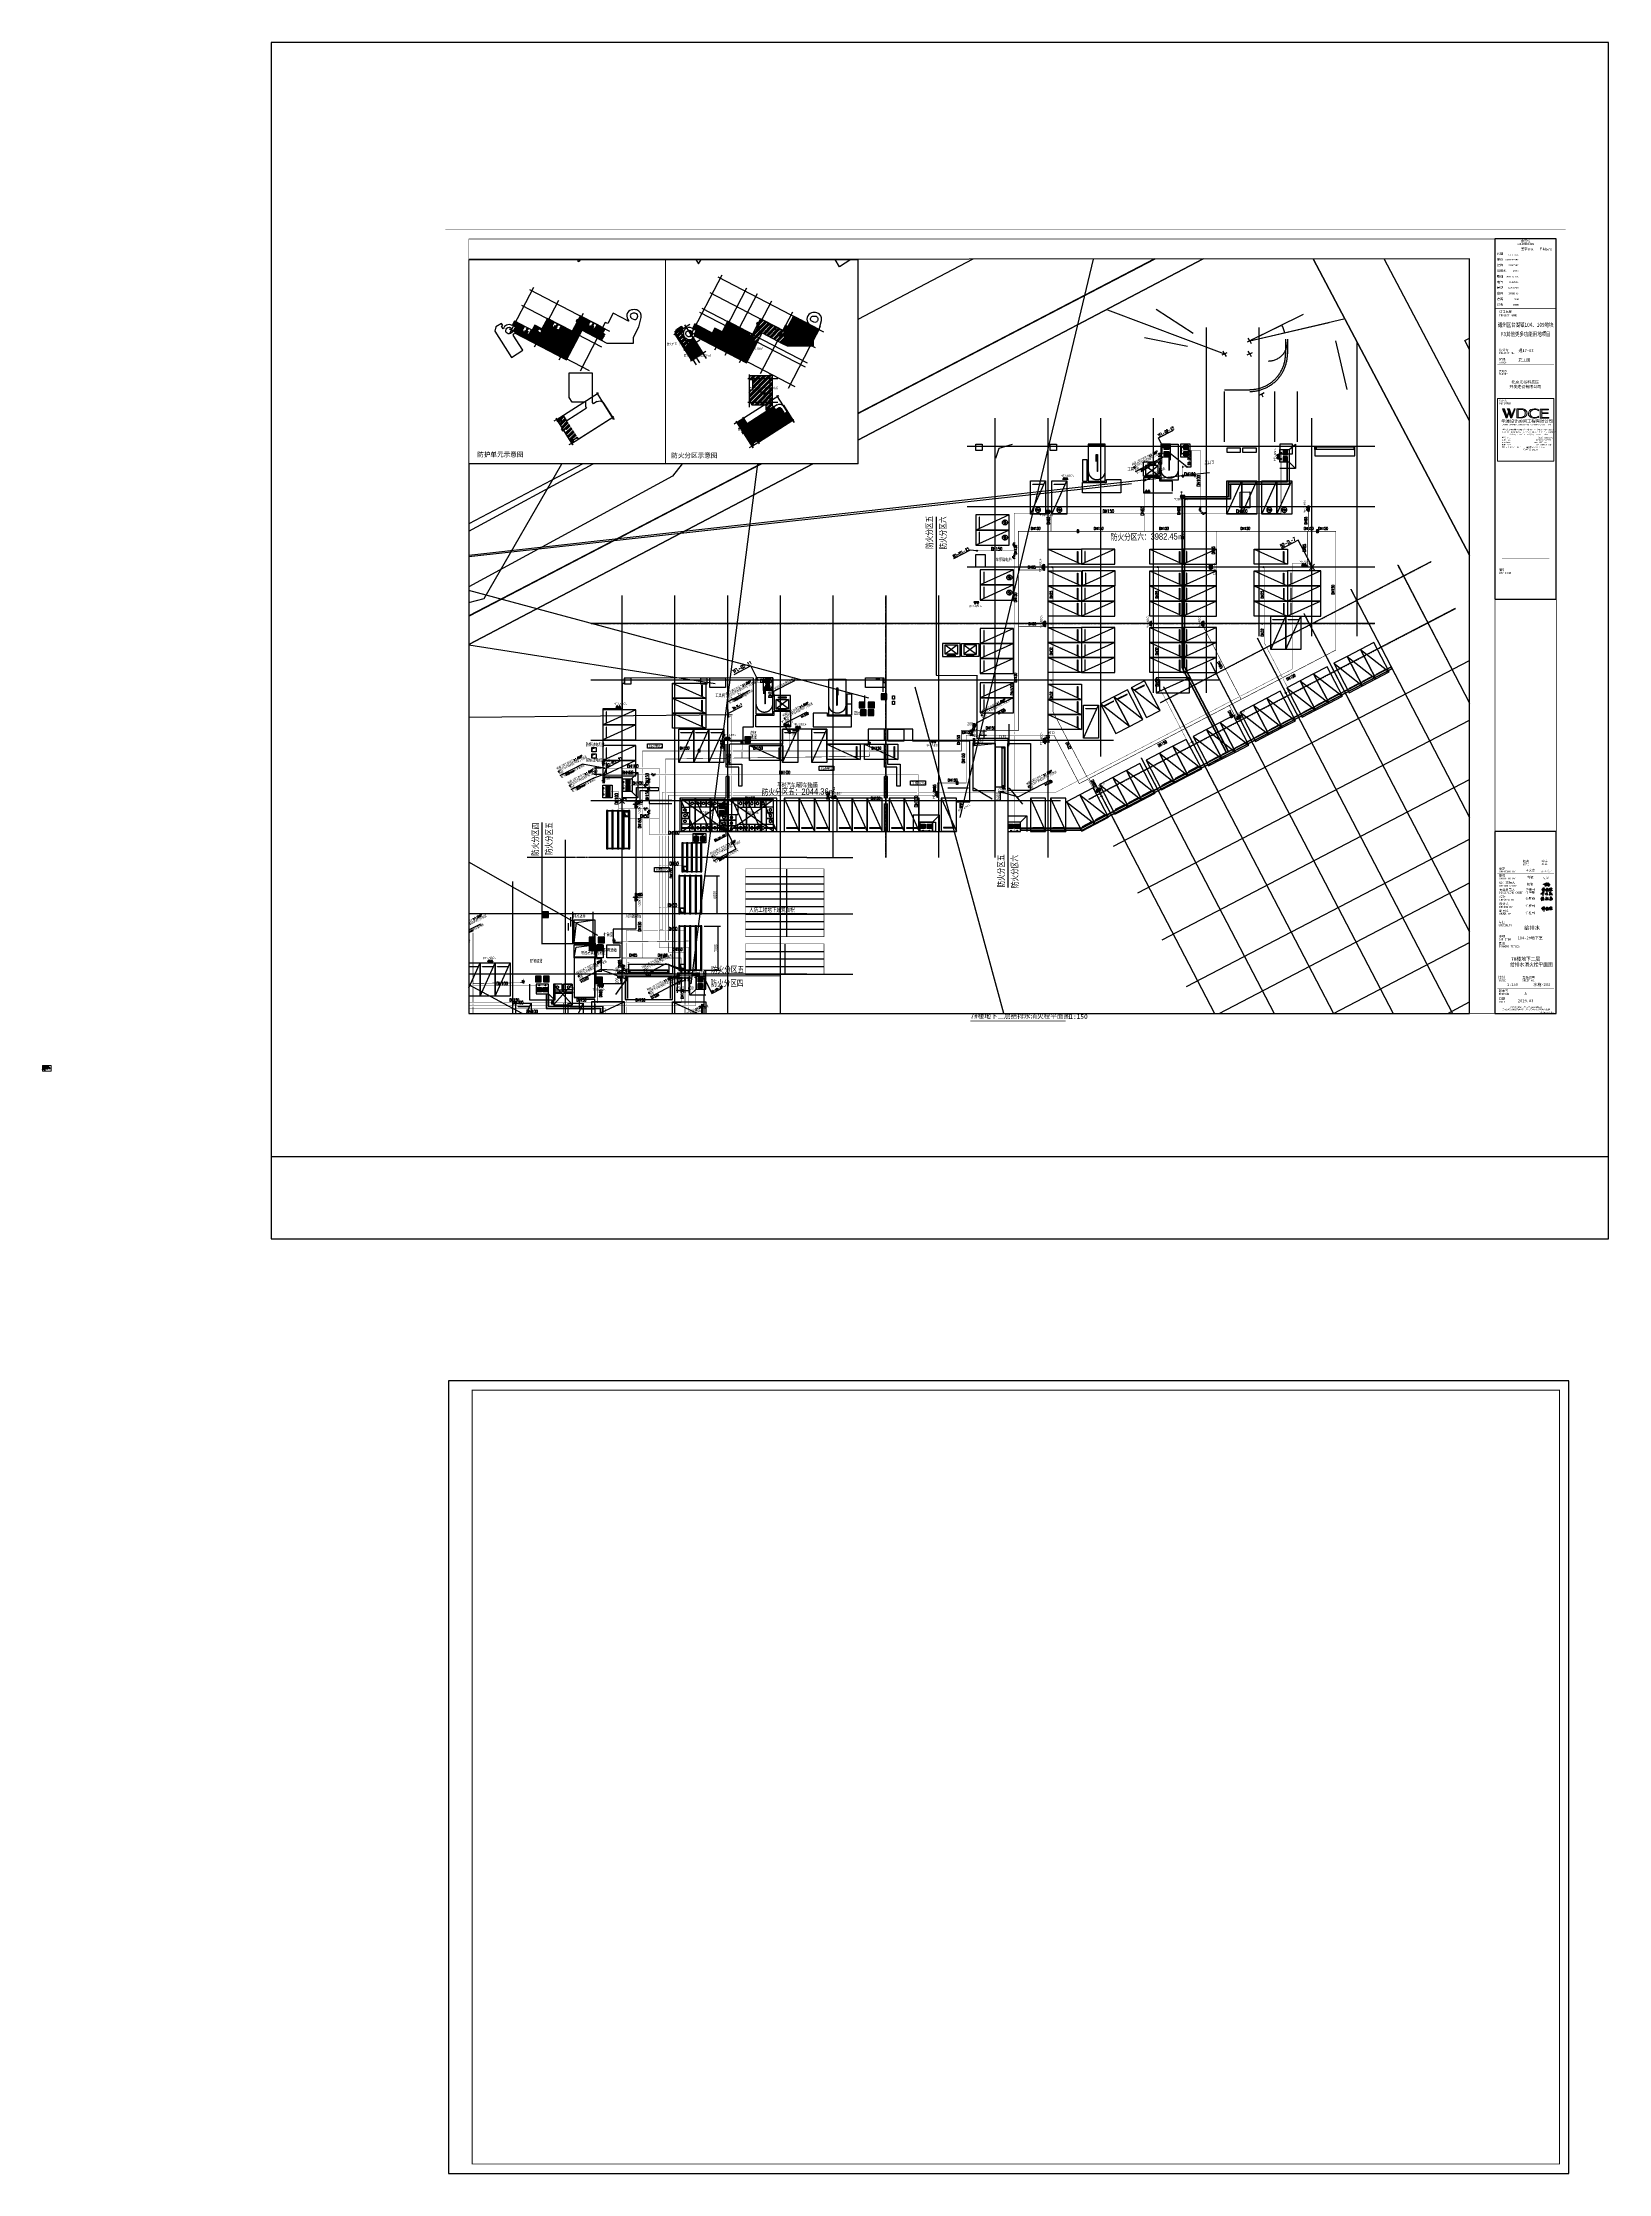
# Paper-space layout '7#楼' of a CAD drawing. Extents: x 1 to 1663, y -1169 to 1092.
# The model-space entities are those that its viewports show. They can reach past a viewport. Long polylines and large blocks are cut down to what shows.
import ezdxf
from ezdxf.enums import TextEntityAlignment as Align
from ezdxf.xclip import XClip

# ---------------------------------------------------------------- set-up
doc = ezdxf.new("R2010")
doc.units = 0
doc.header["$LTSCALE"] = 10
doc.header["$MEASUREMENT"] = 0
doc.header["$XCLIPFRAME"] = 2
for name, pattern in [('104-12# B2核心筒$0$DASH', [0.35, 0.25, -0.1]), ('104-13 B2核心筒$0$DASH', [0.35, 0.25, -0.1]), ('104-1516 B2核心筒$0$DASH', [0.35, 0.25, -0.1]), ('104-1516 B2核心筒|CENTER', [2, 1.25, -0.25, 0.25, -0.25]), ('104-6 B2核心筒$0$DASH', [0.35, 0.25, -0.1]), ('104-7 B2核心筒$0$DASH', [0.35, 0.25, -0.1]), ('104-地下室 轴网$0$DASH', [0.35, 0.25, -0.1]), ('104-地下室 轴网$0$DOTE', [2.42, 2, -0.2, 0.02, -0.2]), ('DASH', [0.35, 0.25, -0.1]), ('X-104 B2平面$0$$0$DASH', [0.35, 0.25, -0.1]), ('X-104 B2平面$0$ACAD_ISO04W100', [30, 24, -3, 0, -3]), ('X-104 B2平面$0$CENTER', [2, 1.25, -0.25, 0.25, -0.25]), ('X-104 B2平面$0$CONTINOUS', [0]), ('X-104 B2平面$0$DASH', [0.35, 0.25, -0.1]), ('X-104 B2平面$0$DOTE', [2.42, 2, -0.2, 0.02, -0.2]), ('X-104 B2平面$0$楼座轮廓$0$109-34 轴网$0$L1$0$$AUDIT_BAD_LTYPE1', [0]), ('X-104 B2平面$0$楼座轮廓$0$ACAD_ISO04W100', [30, 24, -3, 0, -3]), ('X-104 B2平面$0$楼座轮廓$0$DASH', [0.35, 0.25, -0.1]), ('X-104 B2平面$1$DASH', [0.35, 0.25, -0.1]), ('三跑梯-B2F底层_还建$0$DASH', [0.35, 0.25, -0.1]), ('梯段6、7$0$DASH', [0.35, 0.25, -0.1])]:
    doc.linetypes.add(name, pattern=pattern)
doc.layers.add('0-W-设备', color=63, linetype='Continuous', lineweight=0)
for name, color, linetype, plot in [('04-不打印_视口', 5, 'Continuous', False), ('04-不打印_面积', 5, 'Continuous', False), ('104-12# B2核心筒$0$04-不打印_辅助线', 165, 'Continuous', False), ('104-13 B2核心筒$0$04-不打印_辅助线', 165, 'Continuous', False), ('104-1516 B2核心筒$0$04-不打印_辅助线', 165, 'Continuous', False), ('104-6 B2核心筒$0$04-不打印_辅助线', 165, 'Continuous', False), ('104-7 B2核心筒$0$04-不打印_辅助线', 165, 'Continuous', False), ('DIM_MODI', 6, 'Continuous', False), ('X-104 B2平面$0$04-不打印_视口', 5, 'Continuous', False), ('X-104 B2平面$0$04-不打印_辅助线', 165, 'Continuous', False), ('X-104 B2平面$0$04-不打印_防火分区', 30, 'Continuous', False), ('X-104 B2平面$0$04-不打印_面积', 5, 'Continuous', False), ('X-104 B2平面$0$楼座轮廓$0$04-不打印_辅助线', 165, 'Continuous', False), ('X-104 B2平面$0$结构索引2', 1, 'Continuous', False), ('X-104 B2平面$1$DIM_MODI', 6, 'Continuous', False), ('三跑梯-B2F底层_还建$0$04-不打印_辅助线', 165, 'Continuous', False)]:
    doc.layers.add(name, color=color, linetype=linetype, plot=plot)
for name, color, linetype in [('104-12# B2核心筒$0$A-E_楼梯', 171, 'Continuous'), ('104-12# B2核心筒$0$A-E_电梯', 171, 'Continuous'), ('104-12# B2核心筒$0$A-SUR_看线', 231, 'Continuous'), ('104-12# B2核心筒$0$A-TECH_结构', 21, 'Continuous'), ('104-13 B2核心筒$0$02-TEXT_房间', 7, 'Continuous'), ('104-13 B2核心筒$0$A-E_电梯', 171, 'Continuous'), ('104-13 B2核心筒$0$A-TECH_结构', 21, 'Continuous'), ('104-13 B2核心筒$0$A_STR-砼柱', 51, 'Continuous'), ('104-1516 B2核心筒$0$02-TEXT_房间', 7, 'Continuous'), ('104-1516 B2核心筒$0$A-C_门', 150, 'Continuous'), ('104-1516 B2核心筒$0$A-E_电梯', 171, 'Continuous'), ('104-1516 B2核心筒$0$A-I_卫-洁具', 241, 'Continuous'), ('104-1516 B2核心筒$0$A-I_车位', 9, 'Continuous'), ('104-1516 B2核心筒$0$A-I_车位-流线', 127, '104-1516 B2核心筒|CENTER'), ('104-1516 B2核心筒$0$A-TECH_结构', 21, 'Continuous'), ('104-1516 B2核心筒$0$car', 8, 'Continuous'), ('104-1516 B2核心筒$0$DOOR_FIRE', 220, 'Continuous'), ('104-1516 B2核心筒$0$交流充电桩', 9, 'Continuous'), ('104-1516 B2核心筒$0$集水坑&', 6, 'Continuous'), ('104-6 B2核心筒$0$A-E_电梯', 171, 'Continuous'), ('104-6 B2核心筒$0$A-TECH_结构', 21, 'Continuous'), ('104-7 B2核心筒$0$A-E_电梯', 171, 'Continuous'), ('104-7 B2核心筒$0$A-TECH_结构', 21, 'Continuous'), ('104-地下室 轴网$0$00-图签', 7, 'Continuous'), ('104-地下室 轴网$0$01-标注_轴线坐标', 132, 'Continuous'), ('104-地下室 轴网$0$A_AXIS-轴线', 36, '104-地下室 轴网$0$DOTE'), ('104-地下室 轴网$0$M-建筑 地下室轮廓', 3, '104-地下室 轴网$0$DASH'), ('3T_BAR', 7, 'Continuous'), ('BEN$0$4', 7, 'Continuous'), ('DIM_中水', 3, 'Continuous'), ('DIM_压力废', 3, 'Continuous'), ('DIM_压力污', 3, 'Continuous'), ('DIM_喷淋', 3, 'Continuous'), ('DIM_废水', 3, 'Continuous'), ('DIM_消防', 3, 'Continuous'), ('DIM_通气', 3, 'Continuous'), ('DMST-VALV', 140, 'Continuous'), ('EQUIP_喷淋', 7, 'Continuous'), ('EQUIP_地漏', 7, 'Continuous'), ('EQUIP_污水', 7, 'Continuous'), ('EQUIP_消火栓', 7, 'Continuous'), ('EQUIP_消防', 7, 'Continuous'), ('EQUIP_热给水', 7, 'Continuous'), ('EQUIP_给水', 7, 'Continuous'), ('P-DMST-SUPL-1', 3, 'CCDI_L_P_J1'), ('PIPE-中水', 122, 'TG_Z'), ('PIPE-压力废', 31, 'TG_YF'), ('PIPE-压力污', 2, 'TG_YW'), ('PIPE-喷淋', 6, 'TG_ZP'), ('PIPE-废水', 31, 'TG_F'), ('PIPE-消防', 1, 'Continuous'), ('PIPE-热给水', 5, 'Continuous'), ('PIPE-给水', 3, 'TG_J'), ('PIPE-通气', 3, 'TG_T'), ('TEXT_中水', 7, 'Continuous'), ('TEXT_压力废', 7, 'Continuous'), ('TEXT_喷淋', 7, 'Continuous'), ('TEXT_废水', 7, 'Continuous'), ('TEXT_消防', 7, 'Continuous'), ('TEXT_热给水', 7, 'Continuous'), ('TEXT_给水', 7, 'Continuous'), ('TEXT_通气', 7, 'Continuous'), ('TWT_DASH', 8, 'DASH'), ('TWT_DIM', 3, 'Continuous'), ('TWT_LEAD', 3, 'Continuous'), ('TWT_TEXT', 7, 'Continuous'), ('TWT_TITLE', 7, 'Continuous'), ('TWT_水泵', 7, 'Continuous'), ('TWT_水箱', 7, 'Continuous'), ('VALVE_中水', 7, 'Continuous'), ('VALVE_压力废', 7, 'Continuous'), ('VALVE_喷淋', 7, 'Continuous'), ('VALVE_消防', 7, 'Continuous'), ('VALVE_热给水', 7, 'Continuous'), ('VALVE_给水', 7, 'Continuous'), ('VALVE_通气', 7, 'Continuous'), ('VPIPE-中水', 122, 'Continuous'), ('VPIPE-中水中', 124, 'Continuous'), ('VPIPE-压力废', 31, 'Continuous'), ('VPIPE-压力污', 2, 'Continuous'), ('VPIPE-喷淋', 6, 'Continuous'), ('VPIPE-废水', 31, 'Continuous'), ('VPIPE-消防', 1, 'Continuous'), ('VPIPE-给水', 3, 'Continuous'), ('VPIPE-通气', 3, 'Continuous'), ('X-104 B2平面$0$$0$A-TECH_结构', 21, 'Continuous'), ('X-104 B2平面$0$$0$DOOR_FIRE', 220, 'Continuous'), ('X-104 B2平面$0$00-图签文字_2', 2, 'Continuous'), ('X-104 B2平面$0$00-图签文字_4', 4, 'Continuous'), ('X-104 B2平面$0$00-图签签名_10', 10, 'Continuous'), ('X-104 B2平面$0$01-标注_标高', 200, 'Continuous'), ('X-104 B2平面$0$01-标注_轴线坐标', 132, 'Continuous'), ('X-104 B2平面$0$02-TEXT_图表', 2, 'Continuous'), ('X-104 B2平面$0$02-TEXT_房间', 7, 'Continuous'), ('X-104 B2平面$0$02-TEXT_轴线', 9, 'Continuous'), ('X-104 B2平面$0$03-表格_185', 185, 'Continuous'), ('X-104 B2平面$0$03-表格_2', 2, 'Continuous'), ('X-104 B2平面$0$05-填充_111', 111, 'Continuous'), ('X-104 B2平面$0$05-填充_156', 156, 'Continuous'), ('X-104 B2平面$0$05-填充_166', 9, 'Continuous'), ('X-104 B2平面$0$05-填充_168', 9, 'Continuous'), ('X-104 B2平面$0$05-填充_18', 9, 'Continuous'), ('X-104 B2平面$0$05-填充_196', 9, 'Continuous'), ('X-104 B2平面$0$05-填充_天正', 9, 'Continuous'), ('X-104 B2平面$0$A-C_玻璃幕墙', 140, 'Continuous'), ('X-104 B2平面$0$A-C_玻璃隔断', 140, 'Continuous'), ('X-104 B2平面$0$A-C_窗', 51, 'Continuous'), ('X-104 B2平面$0$A-C_门', 150, 'Continuous'), ('X-104 B2平面$0$A-E_栏杆', 232, 'Continuous'), ('X-104 B2平面$0$A-E_楼梯', 171, 'Continuous'), ('X-104 B2平面$0$A-E_电梯', 171, 'Continuous'), ('X-104 B2平面$0$A-I_卫-洁具', 9, 'Continuous'), ('X-104 B2平面$0$A-I_卫-隔断', 214, 'Continuous'), ('X-104 B2平面$0$A-I_家具-固定', 9, 'Continuous'), ('X-104 B2平面$0$A-I_家具-活动', 9, 'Continuous'), ('X-104 B2平面$0$A-I_车位', 9, 'Continuous'), ('X-104 B2平面$0$A-O_分水线', 127, 'Continuous'), ('X-104 B2平面$0$A-O_屋面', 201, 'Continuous'), ('X-104 B2平面$0$A-O_散水', 134, 'Continuous'), ('X-104 B2平面$0$A-O_防水层', 222, 'Continuous'), ('X-104 B2平面$0$A-SUR_保温', 222, 'Continuous'), ('X-104 B2平面$0$A-SUR_吊顶', 40, 'Continuous'), ('X-104 B2平面$0$A-SUR_看线', 231, 'Continuous'), ('X-104 B2平面$0$A-SUR_面层', 191, 'Continuous'), ('X-104 B2平面$0$A-TECH_水', 3, 'Continuous'), ('X-104 B2平面$0$A-TECH_电气', 240, 'Continuous'), ('X-104 B2平面$0$A-TECH_结构', 21, 'Continuous'), ('X-104 B2平面$0$A_AXIS-轴线', 9, 'X-104 B2平面$0$DOTE'), ('X-104 B2平面$0$A_STR-砌块墙', 121, 'Continuous'), ('X-104 B2平面$0$A_STR-砼墙', 51, 'Continuous'), ('X-104 B2平面$0$A_STR-砼柱', 51, 'Continuous'), ('X-104 B2平面$0$A_STR-轻隔墙', 141, 'Continuous'), ('X-104 B2平面$0$A_STR-钢结构', 20, 'Continuous'), ('X-104 B2平面$0$car', 8, 'Continuous'), ('X-104 B2平面$0$COLU', 7, 'Continuous'), ('X-104 B2平面$0$D_铝板', 181, 'Continuous'), ('X-104 B2平面$0$DIM-动力', 254, 'Continuous'), ('X-104 B2平面$0$DOOR_FIRE', 220, 'Continuous'), ('X-104 B2平面$0$DOTE', 9, 'Continuous'), ('X-104 B2平面$0$DQ', 254, 'X-104 B2平面$0$CONTINOUS'), ('X-104 B2平面$0$EQUIP_消火栓', 7, 'Continuous'), ('X-104 B2平面$0$EQUIP_消防', 7, 'Continuous'), ('X-104 B2平面$0$M-人防 轮廓', 241, 'Continuous'), ('X-104 B2平面$0$M-建筑 地下室轮廓', 3, 'X-104 B2平面$1$DASH'), ('X-104 B2平面$0$M-用地 红线', 20, 'X-104 B2平面$0$ACAD_ISO04W100'), ('X-104 B2平面$0$S-BEAM', 4, 'X-104 B2平面$1$DASH'), ('X-104 B2平面$0$s-hole', 5, 'Continuous'), ('X-104 B2平面$0$S-WALL', 40, 'Continuous'), ('X-104 B2平面$0$SURFACE', 6, 'Continuous'), ('X-104 B2平面$0$VPIPE-消防', 1, 'Continuous'), ('X-104 B2平面$0$WALL', 4, 'Continuous'), ('X-104 B2平面$0$临空墙', 233, 'Continuous'), ('X-104 B2平面$0$交流充电桩', 9, 'Continuous'), ('X-104 B2平面$0$人防分区指标', 5, 'Continuous'), ('X-104 B2平面$0$人防防护单元隔墙', 32, 'Continuous'), ('X-104 B2平面$0$口部房间', 6, 'Continuous'), ('X-104 B2平面$0$抗爆隔墙', 151, 'Continuous'), ('X-104 B2平面$0$文字1', 7, 'Continuous'), ('X-104 B2平面$0$楼座轮廓$0$M-场地 车库入口', 41, 'Continuous'), ('X-104 B2平面$0$楼座轮廓$0$M-建筑 轮廓', 51, 'Continuous'), ('X-104 B2平面$0$楼座轮廓$0$M-用地 红线', 20, 'X-104 B2平面$0$楼座轮廓$0$ACAD_ISO04W100'), ('X-104 B2平面$0$看线', 241, 'Continuous'), ('X-104 B2平面$0$车库集水坑', 4, 'Continuous'), ('X-104 B2平面$0$钢梯', 181, 'Continuous'), ('X-104 B2平面$0$集水坑&', 6, 'Continuous'), ('X-104 B2平面$1$02-TEXT_标注', 130, 'Continuous'), ('X-104 B2平面$1$A-C_门', 150, 'Continuous'), ('X-104 B2平面$1$A_STR-砼柱', 51, 'Continuous'), ('X-104 B2平面$1$集水坑&', 7, 'Continuous'), ('梯段6、7$0$A-E_楼梯', 171, 'Continuous'), ('水-管线-给水低', 1, 'Continuous'), ('水-设备-给水', 7, 'Continuous'), ('水-阀门-给水', 7, 'Continuous'), ('水专业电子签名', 7, 'Continuous')]:
    doc.layers.add(name, color=color, linetype=linetype)
doc.layers.get('X-104 B2平面$0$A-SUR_看线').off()
doc.styles.add('104-13 B2核心筒$0$_TCH_SPACE', font='ros.shx', dxfattribs={"width": 0.75, "height": 5, "bigfont": 'jd.shx'})
doc.styles.add('104-1516 B2核心筒$0$_TCH_SPACE', font='ros.shx', dxfattribs={"width": 0.75, "height": 5, "bigfont": 'jd.shx'})
doc.styles.add('_TCH_DIM', font='ROS1', dxfattribs={"width": 0.8, "bigfont": 'JD'})
doc.styles.add('_TCH_DIM_T3', font='ROS1', dxfattribs={"width": 0.8, "bigfont": 'JD'})
doc.styles.add('_TWT_PIPEDN', font='SIMPLEX', dxfattribs={"width": 0.8, "height": 3.5, "bigfont": 'HZTXT'})
doc.styles.add('_TWT_SERIAL', font='COMPLEX', dxfattribs={"width": 0.8, "height": 3.5, "bigfont": 'HZTXT'})
doc.styles.add('CCDI_T_G01', font='', dxfattribs={"width": 0.8, "height": 3.5})
doc.styles.add('HZ', font='TXT', dxfattribs={"bigfont": 'HZTXT'})
doc.styles.get("Standard").update_dxf_attribs({"font": 'gbenor.shx', "bigfont": 'gbcbig.shx'})
doc.styles.add('TG_LINETYPE', font='romans2.shx', dxfattribs={"width": 0.8, "height": 3, "bigfont": 'hzdf2.shx'})
doc.styles.add('X-104 B2平面$0$20150624地库ZL1_t8_t8$0$20150624地库ZL1_t8_t8$0$华通样式', font='ros1.shx', dxfattribs={"width": 0.7, "height": 3.5, "bigfont": 'jd.shx'})
doc.styles.add('X-104 B2平面$0$_TCH_AXIS', font='')
doc.styles.add('X-104 B2平面$0$_TCH_SPACE', font='ros.shx', dxfattribs={"width": 0.75, "height": 5, "bigfont": 'jd.shx'})
doc.styles.add('X-104 B2平面$0$Arial', font='arial.ttf', dxfattribs={"width": 0.75, "height": 2.5})
doc.styles.add('X-104 B2平面$0$DIM_FONT', font='simplex.shx', dxfattribs={"width": 0.7})
doc.styles.add('X-104 B2平面$0$JD', font='ROS.shx', dxfattribs={"width": 0.7, "bigfont": 'JD.shx'})
doc.styles.add('X-104 B2平面$0$OCHINESE', font='COMPLEX', dxfattribs={"width": 0.75, "bigfont": 'JD'})
doc.styles.add('X-104 B2平面$0$TEXT', font='TSSDENG.shx', dxfattribs={"bigfont": 'GBCBIG.shx'})
doc.styles.add('X-104 B2平面$0$ZC-ROMANS', font='msyh.ttf')
doc.styles.add('X-104 B2平面$0$ZC-宋体', font='', dxfattribs={"width": 0.75})
doc.styles.add('华文细黑', font='STXIHEI.TTF', dxfattribs={"height": 10})
doc.styles.add('图签信息$0$hwxh', font='STXIHEI.TTF')
doc.styles.add('图签信息$0$华文细黑', font='STXIHEI.TTF', dxfattribs={"height": 10})
doc.styles.get('CCDI_T_G01').set_extended_font_data('CCDI_01')
doc.styles.get('X-104 B2平面$0$_TCH_AXIS').set_extended_font_data('FZXiHei I-Z08S')
doc.styles.get('X-104 B2平面$0$ZC-宋体').set_extended_font_data('SimSun')
doc.linetypes.add('CCDI_L_P_J', pattern='A,50,["J",CCDI_T_G01,S=2,R=0,X=1.25,Y=-1],-4', length=54)
doc.linetypes.add('CCDI_L_P_J1', pattern='A,49.5,["J",CCDI_T_G01,S=2,R=0,X=1.4,Y=-1],-0.8,["1",CCDI_T_G01,S=1.2,R=0,X=2,Y=-1],-3.7', length=54)
doc.linetypes.add('TG_F', pattern='A,2,-0.3,["F",TG_LINETYPE,S=0.1,R=0,X=-0.23,Y=-0.15],0', length=2.3)
doc.linetypes.add('TG_J', pattern='A,2,-0.3,["J",TG_LINETYPE,S=0.1,R=0,X=-0.23,Y=-0.15],0', length=2.3)
doc.linetypes.add('TG_T', pattern='A,2,-0.3,["T",TG_LINETYPE,S=0.1,R=0,X=-0.23,Y=-0.15],0', length=2.3)
doc.linetypes.add('TG_XH', pattern='A,5,-0.6,["XH",TG_LINETYPE,S=0.1,R=0,X=-0.52,Y=-0.15],0', length=5.6)
doc.linetypes.add('TG_YF', pattern='A,2,-0.6,["YF",TG_LINETYPE,S=0.1,R=0,X=-0.52,Y=-0.15],0', length=2.6)
doc.linetypes.add('TG_YW', pattern='A,2,-0.6,["YW",TG_LINETYPE,S=0.1,R=0,X=-0.52,Y=-0.15],0', length=2.6)
doc.linetypes.add('TG_Z', pattern='A,2,-0.3,["Z",TG_LINETYPE,S=0.1,R=0,X=-0.23,Y=-0.15],0', length=2.3)
doc.linetypes.add('TG_ZP', pattern='A,2,-0.6,["ZP",TG_LINETYPE,S=0.1,R=0,X=-0.52,Y=-0.15],0', length=2.6)
doc.dimstyles.new('_TWT_ARCH&&100', dxfattribs={"dimtxt": 350, "dimasz": 100, "dimexe": 250, "dimexo": 300, "dimgap": 100, "dimtad": 1, "dimdec": 0, "dimzin": 0, "dimdsep": 46, "dimtxsty": '_TCH_DIM_T3', "dimblk": 'ARCHTICK', "dimcen": 0.09, "dimclrt": 7, "dimazin": 2, "dimtfac": 1, "dimtdec": 0, "dimtix": 1, "dimtmove": 2, "dimatfit": 3, "dimfxl": 1, "dimtolj": 1, "dimtzin": 0, "dimarcsym": 0})
doc.dimstyles.new('_TWT_ARCH&&150', dxfattribs={"dimtxt": 525, "dimasz": 150, "dimexe": 375, "dimexo": 450, "dimgap": 150, "dimtad": 1, "dimdec": 0, "dimzin": 0, "dimdsep": 46, "dimtxsty": '_TCH_DIM_T3', "dimblk": 'ARCHTICK', "dimcen": 0.09, "dimclrt": 7, "dimazin": 2, "dimtfac": 1, "dimtdec": 0, "dimtix": 1, "dimtmove": 2, "dimatfit": 3, "dimfxl": 1, "dimtolj": 1, "dimtzin": 0, "dimarcsym": 0})
pattern_1 = [(45, (-849.99, -261.96), (-112.253, 112.253), [])]
pattern_2 = [(45, (-843.80595, -349.1901), (-0.088388348, 0.088388348), [])]
pattern_3 = [(180, (-432649.534, -553252.195), (-7e-15, -79.375), [])]
pattern_4 = [(180, (350, -250), (-7e-15, -79.375), [])]
pattern_5 = [(45, (-493146.1, 139035.7), (-898.0256, 898.0256), [])]
pattern_6 = [(45, (-38543.802, -6670.83), (-17.67767, 17.67767), [])]
pattern_7 = [(77.4792, (21045, 6684.7), (-732.163, 162.595), []), (77.4792, (21194.1, 6779.65), (-732.163, 162.595), []), (77.4792, (21343.26, 6874.6), (-732.163, 162.595), []), (77.4792, (21492.4, 6969.5), (-732.163, 162.595), [])]
pattern_8 = [(360, (608941.11, 82924.97), (2e-11, 108.253175), [62.5, -62.5]), (60, (608941.11, 82924.97), (-93.75, 54.126588), [62.5, -62.5]), (120, (608972.36, 82979.09), (-93.75, -54.126588), [62.5, -62.5])]
pattern_9 = [(75, (608941.11, 82924.97), (-120.740728, 32.35238), []), (165, (608941.11, 82924.97), (-32.35238, -120.740728), [])]
pattern_10 = [(77.391, (11647.59, 39939.93), (-121.9853, 27.2872), []), (167.391, (11647.59, 39939.93), (-27.2872, -121.9853), [])]
pattern_11 = [(45, (-190030.1, -6020), (-898.0256, 898.0256), [])]
pattern_12 = [(45, (-190030, -6020), (-5388.15, 5388.15), []), (45, (-188234, -6020), (-5388.15, 5388.15), []), (45, (-186438, -6020), (-5388.15, 5388.15), []), (45, (-184642, -6020), (-5388.15, 5388.15), [])]

# ---------------------------------------------------------------- blocks, each defined once
blk = doc.blocks.new('104 轴线')
for p, q in [((-162502, 81623), (-103332, 195290)), ((854, 135981), (-109845, 193607)), ((-155052, 77745), (-95881, 191411)), ((-69898, 130873), (-37622, 192876)), ((13876, 160994), (-43691, 190962)), ((-147601, 73866), (-88430, 187532)), ((-62447, 126995), (-30171, 188997)), ((-267879, 136479), (-243063, 184152)), ((-140150, 69987), (-80979, 183654)), ((-25299, 139449), (-114000, 185624)), ((-47571, 137379), (-22720, 185118)), ((-260428, 132601), (-235612, 180273)), ((-113685, 111729), (-249575, 182469)), ((-206397, 125945), (-177039, 182341)), ((-100664, 136743), (-183422, 179824)), ((-92783, 142787), (-73528, 179775)), ((9443, 152479), (-48124, 182447)), ((-35448, 142477), (-15269, 181239)), ((-252978, 128722), (-228161, 176394)), ((-198946, 122066), (-169588, 178462)), ((-44634, 138691), (-118433, 177109)), ((-27997, 138598), (-7818, 177361)), ((-117841, 103746), (-253731, 174486)), ((-191495, 118187), (-162137, 174584)), ((-85332, 138908), (-66077, 175896)), ((5010, 143964), (-52557, 173931)), ((-16390, 142703), (-367, 173482)), ((-273455, 172905), (-228319, 101944)), ((-245448, 124995), (-220710, 172516)), ((-105097, 128228), (-187855, 171309)), ((-184044, 114309), (-154686, 170705)), ((-77881, 135029), (-58626, 172018)), ((-8939, 138824), (7084, 169603)), ((-296507, 152317), (-270772, 168686)), ((-279783, 168880), (-234647, 97919)), ((-238076, 120964), (-213259, 168637)), ((-176593, 110430), (-147235, 166826)), ((-56517, 134054), (-122866, 168593)), ((-2553, 135500), (13470, 166279)), ((-287377, 164050), (-242241, 93088)), ((-122274, 95231), (-258164, 165971)), ((-230625, 117086), (-205808, 164758)), ((-109530, 119712), (-192288, 162793)), ((-169142, 106551), (-139784, 162948)), ((-292106, 145398), (-266371, 161767)), ((-223174, 113207), (-198357, 160880)), ((-96508, 144726), (-127022, 160610)), ((-294971, 159219), (-249835, 88258)), ((-289691, 141601), (-263956, 157970)), ((-126707, 86715), (-262597, 157455)), ((-161691, 102673), (-132333, 159069)), ((-127630, 84941), (-263520, 155681)), ((-284860, 134007), (-259125, 150376)), ((-130863, 78732), (-266753, 149472)), ((-280030, 126413), (-254295, 142782)), ((-33600, 142600), (-33600, -14400)), ((-25200, 142600), (-25200, -14400)), ((-16800, 142600), (-16800, -14400)), ((-8400, 142600), (-8400, -14400)), ((0, 142600), (0, -14400)), ((8400, 142578), (8400, -14422)), ((-135018, 70749), (-270908, 141489)), ((-35206, 140600), (13400, 140600)), ((-275200, 118819), (-249465, 135189)), ((-50400, 134200), (-50400, -14400)), ((-42000, 134200), (-42000, -14400)), ((-262856, 99412), (-214266, 130319)), ((-214380, 130100), (-223174, 113207)), ((-52400, 132200), (13400, 132200)), ((-270370, 111225), (-244634, 127595)), ((-210654, 128161), (-219449, 111268)), ((-224464, 123832), (-215662, 109994)), ((-202671, 124005), (-211465, 107112)), ((-52400, 123800), (13400, 123800)), ((-265539, 103631), (-239804, 120001)), ((-260709, 96037), (-222317, 120457)), ((-230792, 119807), (-221990, 105969)), ((-194688, 119850), (-203482, 102956)), ((-186705, 115694), (-195499, 98801)), ((-52400, 115400), (13400, 115400)), ((-256737, 89793), (-218420, 114166)), ((-178722, 111538), (-187516, 94645)), ((-170739, 107382), (-179533, 90489)), ((-52400, 107000), (13400, 107000)), ((-209580, 103972), (-134205, -14530)), ((-162756, 103227), (-171550, 86333)), ((-217173, 99141), (-141799, -19360)), ((-158410, 100964), (-167204, 84071)), ((-52400, 98600), (13400, 98600)), ((-241970, 69558), (-199106, 96822)), ((-222323, 95871), (-146948, -22631)), ((-239072, 65001), (-196208, 92266)), ((-52400, 92400), (13400, 92400)), ((-229915, 91038), (-154540, -27464)), ((-237508, 86207), (-162134, -32294)), ((-244006, 82074), (-168631, -36427)), ((-234241, 57407), (-191378, 84672)), ((-139073, 84000), (-126000, 84000)), ((-139073, 84000), (-126000, 84000)), ((-52400, 84000), (13400, 84000)), ((-229411, 49813), (-186547, 77078)), ((-139073, 75600), (-126000, 75600)), ((-52400, 75600), (13400, 75600)), ((-224581, 42219), (-181717, 69484)), ((-139073, 67200), (-126000, 67200)), ((-136300, 67200), (-136300, -2001)), ((-126000, 67200), (-126000, -2001)), ((-117600, 67200), (-117600, -2001)), ((-109200, 67200), (-109200, -2001)), ((-100800, 67200), (-100800, -2001)), ((-92400, 67200), (-92400, -2001)), ((-84000, 67200), (-84000, -2001)), ((-75600, 67200), (-75600, -2001)), ((-67200, 67200), (-67200, -2001)), ((-58800, 67200), (-58800, -2001)), ((-52400, 67200), (13400, 67200)), ((-219751, 34625), (-176887, 61890)), ((-139073, 58800), (13400, 58800)), ((-214920, 27032), (-172057, 54296)), ((-139073, 50400), (13400, 50400)), ((-210090, 19438), (-167226, 46702)), ((-139073, 42000), (13400, 42000)), ((-205260, 11844), (-162396, 39108)), ((-200430, 4250), (-157566, 31514)), ((-139073, 33600), (13400, 33600)), ((-195599, -3344), (-152735, 23920)), ((-139073, 25200), (13400, 25200)), ((-190769, -10938), (-147905, 16326)), ((-139073, 16800), (13400, 16800)), ((-185939, -18532), (-143075, 8732)), ((-139073, 8400), (13400, 8400)), ((-182718, -23595), (-139855, 3669)), ((-158456, -48930), (-73109, 5398)), ((-79126, 6098), (-49948, -39738)), ((-181108, -26126), (-138245, 1138)), ((-153945, -56016), (-61764, 2663)), ((-105000, 0), (13400, 0)), ((-105000, 0), (13400, 0)), ((-86465, 1426), (-57287, -44410)), ((-65036, 3331), (-41175, -34153)), ((-179552, -28573), (-136688, -1309)), ((-166188, -36782), (-111041, -1677)), ((-115209, -1092), (-78883, -58157)), ((-93298, -2923), (-64120, -48760)), ((-149616, -62863), (-57436, -4184)), ((-149595, -62849), (-57415, -4171)), ((-122042, -5442), (-85716, -62507)), ((-162322, -42856), (-107174, -7751)), ((-128875, -9791), (-92549, -66856)), ((-100975, -7810), (-71797, -53646)), ((-52368, -8400), (13400, -8400)), ((-145267, -69696), (-53086, -11017)), ((-145246, -69682), (-53065, -11004)), ((-135708, -14141), (-99382, -71206)), ((-142541, -18490), (-106215, -75556)), ((-140917, -76529), (-48736, -17850)), ((-140896, -76515), (-48715, -17837)), ((-150133, -23323), (-113808, -80389)), ((-149374, -22840), (-113048, -79905)), ((-136567, -83362), (-44387, -24683)), ((-136546, -83348), (-44366, -24670)), ((-156966, -27673), (-120641, -84738)), ((-134130, -87144), (-41949, -28466)), ((-163799, -32023), (-127474, -89088))]:
    blk.add_line(p, q)
at = {"layer": 'Defpoints'}
blk.add_lwpolyline([(13135, -2670), (19996, 9914), (18926, 200140), (-165691, 199501, 0.0648429), (-234306, 190322, 0.0648942), (-298282, 163874), (-300993, 152958), (-177498, -41043), (-162540, -55229), (-143745, -84755), (-123037, -89354), (13135, -2670)], format="xyb", close=True, dxfattribs=at)
blk = doc.blocks.new('图框-A0')
for points, const_width in [([(0.02, 0.02), (1188.02, 0.02), (1188.02, 841.03), (0.02, 841.03)], 0.05), ([(1113.02, 831.03), (25.02, 831.03), (25.02, 10.03), (1113.02, 10.03)], 0.5)]:
    blk.add_lwpolyline(points, close=True, dxfattribs=dict(const_width=const_width))
at = {"const_width": 0.05}
for points in [[(594.02, 841.03), (594.02, 839.03)], [(0.02, 420.53), (2.02, 420.53)], [(1188.02, 420.53), (1186.02, 420.53)], [(594.02, 0.02), (594.02, 2.02)]]:
    blk.add_lwpolyline(points, dxfattribs=at)
blk = doc.blocks.new('图签信息$0$WDCE Copyright200X')
at = {"const_width": 0.016}
blk.add_lwpolyline([(-10.6, 1.26, 1), (-11.4, 1.26, 1)], format="xyb", close=True, dxfattribs=at)
at = {"style": '图签信息$0$华文细黑'}
for s, p in [('WDCE ', (-11.46, 0.5)), ('     Copyright ', (-3.51, 0.5))]:
    blk.add_text(s, height=1, dxfattribs=at).set_placement(p, align=Align.BOTTOM_RIGHT)
blk.add_text('c', height=0.6, dxfattribs=at).set_placement((-11.04, 1.35), align=Align.MIDDLE_CENTER)
blk.add_attdef('200X', text='', height=1, dxfattribs=at).set_placement((-0.45, 0.5), align=Align.BOTTOM_RIGHT)
blk = doc.blocks.new('图签信息$0$logo2')
h = blk.add_hatch(color=7)
h.paths.add_polyline_path([(19.02, -7.36), (15.84, -7.36), (15.84, -3.97), (18.97, -3.97), (18.97, -4.24), (16.46, -4.24), (16.46, -5.45), (18.81, -5.45), (18.81, -5.69), (16.47, -5.69), (16.47, -7.12), (19.02, -7.12)])
edge = h.paths.add_edge_path()
edge.add_spline(control_points=[(15.26, -4.21), (15.26, -4.21), (15.13, -4.65), (15.13, -4.65), (15.13, -4.65), (14.62, -4.1), (13.73, -4.1), (13.04, -4.1), (12.07, -4.54), (12.08, -5.62), (12.08, -6.49), (12.77, -7.16), (13.73, -7.17), (14.66, -7.17), (15.23, -6.68), (15.23, -6.68), (15.23, -6.68), (15.16, -7.11), (15.16, -7.11), (13.63, -7.7), (11.42, -7.29), (11.41, -5.64), (11.4, -3.72), (14.16, -3.66), (15.26, -4.21)], knot_values=[0, 0, 0, 0, 1, 1, 1, 2, 2, 2, 3, 3, 3, 4, 4, 4, 5, 5, 5, 6, 6, 6, 7, 7, 7, 8, 8, 8, 8], degree=3, periodic=0)
edge = h.paths.add_edge_path(flags=16)
edge.add_spline(control_points=[(10.23, -5.57), (10.23, -5.16), (10.12, -4.83), (9.9, -4.58), (9.63, -4.27), (9.23, -4.12), (8.69, -4.12), (8.69, -4.12), (7.64, -4.12), (7.64, -4.12), (7.64, -4.12), (7.64, -7.1), (7.64, -7.1), (7.64, -7.1), (8.66, -7.1), (8.66, -7.1), (9.13, -7.1), (9.52, -6.93), (9.82, -6.6), (10.09, -6.31), (10.23, -5.96), (10.23, -5.57)], knot_values=[0, 0, 0, 0, 1, 1, 1, 2, 2, 2, 3, 3, 3, 4, 4, 4, 5, 5, 5, 6, 6, 6, 7, 7, 7, 7], degree=3, periodic=0)
edge = h.paths.add_edge_path()
edge.add_spline(control_points=[(10.92, -5.51), (10.92, -5.96), (10.72, -6.37), (10.34, -6.72), (9.92, -7.1), (9.41, -7.29), (8.82, -7.29), (8.82, -7.29), (7.03, -7.29), (7.03, -7.29), (7.03, -7.29), (7.03, -3.92), (7.03, -3.92), (7.03, -3.92), (9.1, -3.92), (9.1, -3.92), (9.59, -3.92), (10.01, -4.06), (10.36, -4.34), (10.73, -4.64), (10.92, -5.03), (10.92, -5.51)], knot_values=[0, 0, 0, 0, 1, 1, 1, 2, 2, 2, 3, 3, 3, 4, 4, 4, 5, 5, 5, 6, 6, 6, 7, 7, 7, 7], degree=3, periodic=0)
at = {"lineweight": 0}
blk.add_lwpolyline([(19.02, -7.36), (15.84, -7.36), (15.84, -3.97), (18.97, -3.97), (18.97, -4.24), (16.46, -4.24), (16.46, -5.45), (18.81, -5.45), (18.81, -5.69), (16.47, -5.69), (16.47, -7.12), (19.02, -7.12), (19.02, -7.36)], dxfattribs=at)
for points, knots in [([(10.92, -5.51), (10.92, -5.96), (10.72, -6.37), (10.34, -6.72), (9.92, -7.1), (9.41, -7.29), (8.82, -7.29), (8.82, -7.29), (7.03, -7.29), (7.03, -7.29), (7.03, -7.29), (7.03, -3.92), (7.03, -3.92), (7.03, -3.92), (9.1, -3.92), (9.1, -3.92), (9.59, -3.92), (10.01, -4.06), (10.36, -4.34), (10.73, -4.64), (10.92, -5.03), (10.92, -5.51)], [0, 0, 0, 0, 1, 1, 1, 2, 2, 2, 3, 3, 3, 4, 4, 4, 5, 5, 5, 6, 6, 6, 7, 7, 7, 7]), ([(10.23, -5.57), (10.23, -5.16), (10.12, -4.83), (9.9, -4.58), (9.63, -4.27), (9.23, -4.12), (8.69, -4.12), (8.69, -4.12), (7.64, -4.12), (7.64, -4.12), (7.64, -4.12), (7.64, -7.1), (7.64, -7.1), (7.64, -7.1), (8.66, -7.1), (8.66, -7.1), (9.13, -7.1), (9.52, -6.93), (9.82, -6.6), (10.09, -6.31), (10.23, -5.96), (10.23, -5.57)], [0, 0, 0, 0, 1, 1, 1, 2, 2, 2, 3, 3, 3, 4, 4, 4, 5, 5, 5, 6, 6, 6, 7, 7, 7, 7]), ([(15.26, -4.21), (15.26, -4.21), (15.13, -4.65), (15.13, -4.65), (15.13, -4.65), (14.62, -4.1), (13.73, -4.1), (13.04, -4.1), (12.07, -4.54), (12.08, -5.62), (12.08, -6.49), (12.77, -7.16), (13.73, -7.17), (14.66, -7.17), (15.23, -6.68), (15.23, -6.68), (15.23, -6.68), (15.16, -7.11), (15.16, -7.11), (13.63, -7.7), (11.42, -7.29), (11.41, -5.64), (11.4, -3.72), (14.16, -3.66), (15.26, -4.21)], [0, 0, 0, 0, 1, 1, 1, 2, 2, 2, 3, 3, 3, 4, 4, 4, 5, 5, 5, 6, 6, 6, 7, 7, 7, 8, 8, 8, 8])]:
    blk.add_open_spline(points, degree=3, knots=knots, dxfattribs=at)
blk = doc.blocks.new('图签信息$0$logo1')
h = blk.add_hatch(color=8)
edge = h.paths.add_edge_path()
edge.add_spline(control_points=[(3.86, -5.21), (3.63, -5.88), (3.39, -6.56), (3.39, -6.56), (3.39, -6.56), (2.5, -3.91), (2.5, -3.91), (2.5, -3.91), (1.8, -3.91), (1.69, -3.91), (2.02, -4.39), (2.95, -7.27), (2.95, -7.27), (2.95, -7.27), (3.44, -7.27), (3.44, -7.27), (3.44, -7.27), (4.03, -5.66), (4.03, -5.66), (4.03, -5.66), (3.86, -5.21), (3.86, -5.21)], knot_values=[0, 0, 0, 0, 1, 1, 1, 2, 2, 2, 3, 3, 3, 4, 4, 4, 5, 5, 5, 6, 6, 6, 7, 7, 7, 7], degree=3, periodic=0)
h = blk.add_hatch(color=7)
edge = h.paths.add_edge_path()
edge.add_spline(control_points=[(6.04, -3.91), (6.09, -4.1), (5.2, -6.56), (5.2, -6.56), (5.2, -6.56), (4.3, -3.91), (4.3, -3.91), (4.3, -3.91), (3.6, -3.91), (3.49, -3.91), (3.82, -4.39), (4.75, -7.27), (4.75, -7.27), (4.75, -7.27), (5.24, -7.27), (5.24, -7.27), (5.24, -7.27), (6.33, -4.3), (6.33, -4.3), (6.33, -4.3), (6.48, -3.91), (6.48, -3.91), (6.48, -3.91), (6.21, -3.91), (6.04, -3.91)], knot_values=[0, 0, 0, 0, 1, 1, 1, 2, 2, 2, 3, 3, 3, 4, 4, 4, 5, 5, 5, 6, 6, 6, 7, 7, 7, 8, 8, 8, 8], degree=3, periodic=0)
at = {"color": 8, "lineweight": 0}
blk.add_open_spline([(3.86, -5.21), (3.63, -5.88), (3.39, -6.56), (3.39, -6.56), (3.39, -6.56), (2.5, -3.91), (2.5, -3.91), (2.5, -3.91), (1.8, -3.91), (1.69, -3.91), (2.02, -4.39), (2.95, -7.27), (2.95, -7.27), (2.95, -7.27), (3.44, -7.27), (3.44, -7.27), (3.44, -7.27), (4.03, -5.66), (4.03, -5.66), (4.03, -5.66), (3.86, -5.21), (3.86, -5.21)], degree=3, knots=[0, 0, 0, 0, 1, 1, 1, 2, 2, 2, 3, 3, 3, 4, 4, 4, 5, 5, 5, 6, 6, 6, 7, 7, 7, 7], dxfattribs=at)
at = {"lineweight": 0}
blk.add_open_spline([(6.04, -3.91), (6.09, -4.1), (5.2, -6.56), (5.2, -6.56), (5.2, -6.56), (4.3, -3.91), (4.3, -3.91), (4.3, -3.91), (3.6, -3.91), (3.49, -3.91), (3.82, -4.39), (4.75, -7.27), (4.75, -7.27), (4.75, -7.27), (5.24, -7.27), (5.24, -7.27), (5.24, -7.27), (6.33, -4.3), (6.33, -4.3), (6.33, -4.3), (6.48, -3.91), (6.48, -3.91), (6.48, -3.91), (6.21, -3.91), (6.04, -3.91)], degree=3, knots=[0, 0, 0, 0, 1, 1, 1, 2, 2, 2, 3, 3, 3, 4, 4, 4, 5, 5, 5, 6, 6, 6, 7, 7, 7, 8, 8, 8, 8], dxfattribs=at)
blk.add_blockref('图签信息$0$logo2', (0, 0))
blk = doc.blocks.new('图签信息$0$时间-logo')
at = {"layer": 'Defpoints', "lineweight": 0}
blk.add_lwpolyline([(0, -23.46), (-21.17, -23.46), (-21.17, 0), (0, 0), (0, -23.46)], dxfattribs=at)
blk.add_blockref('图签信息$0$logo1', (-20.97, 0))
at = {"style": '图签信息$0$hwxh'}
for s, height, p in [('华通设计顾问工程有限公司 ', 1.15, (-19.73, -9.05)), ('WALTON DESIGN & CONSULTING ENGINEERING CO., LTD.', 0.5, (-19.5, -10.1)), ('Address: Building No.3 C-Park, No.135 Xizhimen South Street, ', 0.47, (-19.48, -12.83)), ('地址:北京市西城区西直门南小街135号西派国际3号楼 100035', 0.5, (-19.48, -11.94)), ('Xicheng District, Beijing 100035, China ', 0.47, (-16.69, -13.72)), ('电话 Tel：                        （8610）83957395 ', 0.5, (-19.56, -14.91)), ('传真 Fax：                      （8610）83957590 ', 0.5, (-19.48, -15.8)), ('主页 Web：                      www.WDCE.com ', 0.5, (-19.48, -16.69)), ('邮件 E-mail：                    office@WDCE.com ', 0.5, (-19.48, -17.58)), ('资质号 Licence No.：    建筑甲级 A111010265 ', 0.5, (-19.48, -18.47)), ('   规划甲级 101195', 0.5, (-12.6, -19.36))]:
    blk.add_text(s, height=height, dxfattribs=at).set_placement(p)
blk = doc.blocks.new('图签信息')
at = {"const_width": 0.5}
for points in [[(-65, 574), (-65, 500.5), (0, 500.5), (0, 574)], [(-65, 0), (0, 0), (0, 500.5), (-65, 500.5)]]:
    blk.add_lwpolyline(points, close=True, dxfattribs=at)
at = {"const_width": 0.05}
for points in [[(-65, 566.5), (0, 566.5)], [(-39.14, 566.5), (-39.14, 500.5)], [(-19.1, 566.5), (-19.1, 500.5)], [(-65, 560.5), (0, 560.5)], [(-65, 554.5), (0, 554.5)], [(-65, 548.5), (0, 548.5)], [(-65, 542.5), (0, 542.5)], [(-65, 536.5), (0, 536.5)], [(-65, 530.5), (0, 530.5)], [(-65, 524.5), (0, 524.5)], [(-65, 518.5), (0, 518.5)], [(-65, 512.5), (0, 512.5)], [(-65, 512.5), (0, 512.5)], [(-65, 506.5), (0, 506.5)], [(-65, 500.5), (0, 500.5)], [(-62.5, 450.87), (-2.5, 450.87)], [(-62.5, 440.87), (-2.5, 440.87)], [(-2.5, 407.85), (-2.5, 436.12), (-62.5, 436.12), (-62.5, 407.85)], [(-62.5, 407.85), (-2.5, 407.85)], [(-62.5, 404.92), (-62.5, 227.83)], [(-62.5, 404.92), (-2.5, 404.92)], [(-62.5, 227.83), (-2.5, 227.83), (-2.5, 404.92)], [(-57.5, 338.36), (-7.5, 338.36)], [(-57.5, 288.83), (-7.5, 288.83)], [(-57.5, 234.85), (-7.5, 234.85)], [(-62.5, 227.83), (-2.5, 227.83)], [(-62.5, 217.74), (-2.5, 217.74)], [(-62.5, 103.26), (-2.5, 103.26), (-2.5, 163.26), (-62.5, 163.26), (-62.5, 103.26)], [(-62.5, 155.76), (-2.5, 155.76)], [(-37.5, 163.26), (-37.5, 103.26)], [(-20, 163.26), (-20, 103.26)], [(-62.5, 148.26), (-2.5, 148.26)], [(-62.5, 140.76), (-2.5, 140.76)], [(-62.5, 133.26), (-2.5, 133.26)], [(-62.5, 125.76), (-2.5, 125.76)], [(-62.5, 118.26), (-2.5, 118.26)], [(-62.5, 110.76), (-2.5, 110.76)], [(-62.5, 98.5), (-2.5, 98.5), (-2.5, 10), (-62.5, 10), (-62.5, 98.5)], [(-62.5, 83.5), (-2.5, 83.5)], [(-62.5, 76), (-2.5, 76)], [(-62.5, 40), (-2.5, 40)], [(-37.5, 40), (-37.5, 26)], [(-62.5, 26), (-2.5, 26)], [(-62.5, 18), (-2.5, 18)]]:
    blk.add_lwpolyline(points, dxfattribs=at)
at = {"ltscale": 0.001, "xscale": 2.834689937531525, "yscale": 2.834689937531525, "zscale": 2.834689937531525}
blk.add_blockref('图签信息$0$时间-logo', (-2.5, 404.92), dxfattribs=at)
blk.add_blockref('图签信息$0$WDCE Copyright200X', (-2.5, 0)).add_auto_attribs({'200X': '2007'})
at = {"style": '图签信息$0$华文细黑'}
for s, height, p in [('会签栏', 2.4, (-32.5, 573)), ('COUNTERSIGN', 2, (-32.5, 569.6))]:
    blk.add_text(s, height=height, dxfattribs=at).set_placement(p, align=Align.TOP_CENTER)
for s, height, p in [('签字', 2.4, (-37.22, 564.63)), ('SIGN', 2, (-30.32, 563.88)), ('日期', 2.4, (-17.79, 564.58)), ('DATE', 2, (-10.96, 563.7)), ('建筑', 2.4, (-63, 553.5)), ('总图', 2.4, (-63, 559.5)), ('结构', 2.4, (-63, 547.5)), ('给排水', 2.4, (-63, 541.5)), ('暖通', 2.4, (-63, 535.5)), ('景观', 2.4, (-63, 523.5)), ('电气', 2.4, (-63, 529.5)), ('室内', 2.4, (-63, 517.5)), ('绿色', 2.4, (-63, 505.5)), ('方案', 2.4, (-63, 511.5)), ('项目名称', 2.4, (-60.5, 498)), ('PROJECT NAME', 2, (-60.5, 494.08)), ('设计号', 2.4, (-60.54, 457.48)), ('PROJECT NO.', 2, (-60.5, 453.97)), ('阶段', 2.4, (-60.5, 447.47)), ('STAGE', 2, (-60.5, 443.97)), ('委托方', 2, (-60.9, 434.86)), ('CLIENT', 2, (-60.9, 431.86)), ('设计方', 2, (-60.5, 403.83)), ('DESIGNER', 2, (-60.5, 400.83)), ('索引', 2.4, (-60.5, 224.14)), ('KEY PLAN', 2, (-60.5, 220.74)), ('审定', 2.4, (-60.73, 154.81)), ('姓名', 2.4, (-35.5, 162.47)), ('NAME', 2, (-35.5, 158.96)), ('签字', 2.4, (-15.81, 162.57)), ('SIGN', 2, (-15.5, 159.2)), ('审核', 2.4, (-60.95, 147.29)), ('APPROVED BY', 2, (-60.5, 151.44)), ('设计主持人', 2.4, (-60.68, 139.76)), ('VERIFIED BY', 2, (-60.5, 143.91)), ('DESIGN CHIEF', 2, (-60.5, 136.19)), ('专业负责人', 2.4, (-60.67, 132.26)), ('DISCIPLINE CHIEF', 2, (-60.5, 128.98)), ('校对', 2.4, (-60.5, 124.76)), ('CHECKED BY', 2, (-60.5, 121.37)), ('设计人', 2.4, (-60.5, 117.26)), ('制图人', 2.4, (-60.61, 109.76)), ('DESIGN BY', 2, (-60.5, 113.83)), ('专业', 2.4, (-61.23, 97.93)), ('DRAWN BY', 2, (-60.5, 106.5)), ('SPECIALTY', 2, (-61.23, 94.38)), ('SUB ITEM', 2, (-60.88, 79.5)), ('子项', 2.4, (-60.88, 82.92)), ('DRAWING TITLES', 2, (-60.91, 72)), ('图名', 2.4, (-60.91, 75.41)), ('比例', 2.4, (-61.56, 39.42)), ('图纸编号', 2.4, (-36.1, 39.32)), ('SCALE', 2, (-61.19, 36)), ('SHEET NO.', 2, (-36.1, 36)), ('版本号', 2.4, (-61, 25.03)), ('EDITION', 2, (-61.06, 21.61)), ('日期', 2.4, (-61, 16.68)), ('DATE', 2, (-60.5, 13.26))]:
    blk.add_text(s, height=height, dxfattribs=at).set_placement(p, align=Align.TOP_LEFT)
for s, p in [('ARCHITECTURE', (-40.06, 552.7)), ('SITE PLAN', (-40.06, 557.7)), ('STRUCTURE', (-40.06, 546.7)), ('VENTILATION', (-40.06, 534.7)), ('WATER', (-40.06, 540.7)), ('ELECTRIC', (-40.14, 528.89)), ('INTERIORS', (-40.14, 516.89)), ('LANDSCAPE', (-40.14, 522.89)), ('GREEN', (-40.14, 504.89)), ('PLAN', (-40.14, 510.89))]:
    blk.add_text(s, height=1.5, dxfattribs=at).set_placement(p, align=Align.TOP_RIGHT)
at = {"color": 4, "style": '图签信息$0$华文细黑', "width": 0.75}
for s, p in [('通州区台湖镇104、109地块', (-32.5, 480.78)), ('F3其他类多功能用地项目', (-32.5, 470.91))]:
    blk.add_text(s, height=4.5, dxfattribs=at).set_placement(p, align=Align.CENTER)
at = {"color": 4, "style": '图签信息$0$华文细黑'}
for s, p in [('A', (-32.53, 19.4)), ('2019.03', (-32.53, 11.84))]:
    blk.add_text(s, height=3, dxfattribs=at).set_placement(p, align=Align.CENTER)
at = {"style": '图签信息$0$华文细黑', "oblique": 20}
for s, p in [('尺寸以标注为准不得量取，所有尺寸需在现场校核准确', (-32.5, 4)), ('除特别注明外，所有尺寸是以毫米制', (-32.5, 6.5))]:
    blk.add_text(s, height=1.5, dxfattribs=at).set_placement(p, align=Align.MIDDLE_CENTER)
at = {"color": 4, "ltscale": 0.001, "char_height": 3, "width": 58.4895, "style": '图签信息$0$华文细黑'}
for s, insert, attachment_point in [('通17-03', (-40.06, 455.51), 4), ('施工图', (-40.06, 445.51), 4), ('北京光谷科技园\\P开发建设有限公司', (-32.9, 419.71), 5)]:
    blk.add_mtext(s, dxfattribs=dict(at, insert=insert, attachment_point=attachment_point))
blk = doc.blocks.new('图签-A0')
at = {"ltscale": 0.001, "const_width": 0.5}
blk.add_lwpolyline([(0, 821), (-65, 821), (-65, 0), (0, 0)], close=True, dxfattribs=at)
ref = blk.add_blockref('图签信息', (0, 247))
XClip(ref).set_block_clipping_path([(-64.9999987737, 192.060868484), (0, 574)])
ref = blk.add_blockref('图签信息', (0, 0))
XClip(ref).set_block_clipping_path([(-64.9999987737, 0), (0, 192.9246309638)])
blk = doc.blocks.new('图框-A1')
for points, const_width in [([(0, 0), (841, 0), (841, 594), (0, 594)], 0.05), ([(766, 584), (25, 584), (25, 10), (766, 10)], 0.5)]:
    blk.add_lwpolyline(points, close=True, dxfattribs=dict(const_width=const_width))
at = {"const_width": 0.05}
for points in [[(420.5, 594), (420.5, 592)], [(0, 297), (2, 297)], [(841, 297), (839, 297)], [(420.5, 0), (420.5, 2)]]:
    blk.add_lwpolyline(points, dxfattribs=at)
blk = doc.blocks.new('图签-A1')
at = {"color": 2}
blk.add_blockref('图签信息', (0, 0), dxfattribs=at)
blk = doc.blocks.new('图框-A1+1-4')
for points, const_width in [([(0, 0), (1051, 0), (1051, 594), (0, 594)], 0.05), ([(976, 584), (25, 584), (25, 10), (976, 10)], 0.5)]:
    blk.add_lwpolyline(points, close=True, dxfattribs=dict(const_width=const_width))
at = {"const_width": 0.05}
for points in [[(525.5, 594), (525.5, 592)], [(0, 297), (2, 297)], [(1051, 297), (1049, 297)], [(525.5, 0), (525.5, 2)]]:
    blk.add_lwpolyline(points, dxfattribs=at)
blk = doc.blocks.new('104-地下室 轴网$0$轴网')
at = {"layer": '104-地下室 轴网$0$A_AXIS-轴线', "linetype": '104-地下室 轴网$0$DOTE'}
for p, q in [((-200, -7401), (-200, 26620)), ((8000, -7401), (8000, 26620)), ((12500, -7401), (12500, 26620)), ((21500, -7401), (21500, 26620)), ((30500, -7401), (30500, 26620)), ((39500, -7401), (39500, 26620)), ((48500, -7401), (48500, 26620)), ((57500, -7401), (57500, 26620)), ((60408, 18000), (-7181, 18000)), ((60408, 9000), (-7181, 9000)), ((60408, 0), (-7181, 0))]:
    blk.add_line(p, q, dxfattribs=at)
blk = doc.blocks.new('图框-A0加长150')
for points, const_width in [([(0, 0), (1338, 0), (1338, 841), (0, 841)], 0.05), ([(1263, 831), (25, 831), (25, 10), (1263, 10)], 0.5)]:
    blk.add_lwpolyline(points, close=True, dxfattribs=dict(const_width=const_width))
at = {"const_width": 0.05}
for points in [[(0, 421), (2, 421)], [(669, 0), (669, 2)], [(1338, 421), (1336, 421)]]:
    blk.add_lwpolyline(points, dxfattribs=at)
blk = doc.blocks.new('104-地下室 轴网$0$A$C7E2A6E2C')
at = {"color": 224, "linetype": 'ByBlock'}
for p, q in [((0, 61529), (31154, 81346)), ((4271, 76098), (52674, 0))]:
    blk.add_line(p, q, dxfattribs=at)
at = {"color": 1, "linetype": 'ByBlock', "ltscale": 5}
blk.add_lwpolyline([(26177, 69980), (22302, 76071), (24834, 77681), (22150, 81900), (10510, 74496), (8319, 65262), (28920, 32874), (42336, 41407), (33560, 55205, -0.3795436)], format="xyb", close=True, dxfattribs=at)
at = {"layer": '104-地下室 轴网$0$M-建筑 地下室轮廓', "color": 4, "linetype": 'ByBlock', "ltscale": 2}
blk.add_lwpolyline([(131237, 625), (131053, 270), (82971, 25300), (61335, 11538), (56961, 18415), (60967, 20964), (57346, 26659), (66248, 32322), (67456, 30423), (87407, 43114), (143854, 13730), (139180, 4752), (131237, 625)], dxfattribs=at)
blk = doc.blocks.new('104-地下室 轴网')
for points in [[(798722, -369429), (987872, -369429), (987872, -280329), (798722, -280329)], [(1000004, -598813), (1367754, -598813), (1367754, -450313), (1000004, -450313)], [(763572, -598813), (986472, -598813), (986472, -472663), (763572, -472663)]]:
    blk.add_lwpolyline(points, close=True)
for points, const_width in [([(802472, -367930), (986372, -367930), (986372, -281829), (802472, -281829)], 150), ([(1006254, -596313), (1365254, -596313), (1365254, -452813), (1006254, -452813)], 250), ([(767322, -597313), (984972, -597313), (984972, -474163), (767322, -474163)], 150)]:
    blk.add_lwpolyline(points, close=True, dxfattribs=dict(const_width=const_width))
at = {"layer": '104-地下室 轴网$0$00-图签'}
for points in [[(435873, 17570), (519973, 17570), (519973, 151370), (435873, 151370)], [(867292, 17570), (867292, 101670), (733492, 101670), (733492, 17570)]]:
    blk.add_lwpolyline(points, close=True, dxfattribs=at)
at = {"layer": '104-地下室 轴网$0$00-图签', "const_width": 100}
for points in [[(436873, 18570), (518973, 18570), (518973, 148870), (436873, 148870)], [(866292, 18570), (866292, 100670), (735992, 100670), (735992, 18570)]]:
    blk.add_lwpolyline(points, close=True, dxfattribs=at)
at = {"layer": '104-地下室 轴网$0$01-标注_轴线坐标'}
for p, q in [((727142, -320599), (733982, -317038)), ((731021, -328050), (737860, -324489)), ((734900, -335501), (741739, -331940)), ((718830, -353336), (725670, -349775)), ((722709, -360787), (729548, -357226)), ((596187, -367948), (596187, -361351)), ((597386, -364129), (590072, -364129)), ((634587, -364129), (641901, -364129)), ((726588, -368238), (733427, -364677)), ((806271, -364398), (804900, -366770)), ((729451, -373737), (736290, -370177)), ((597386, -373129), (590072, -373129)), ((634587, -373129), (641901, -373129)), ((733329, -381188), (740169, -377628)), ((597386, -382729), (590072, -382729)), ((634587, -382729), (641901, -382729)), ((727142, -529074), (733982, -525514)), ((731021, -536525), (737860, -532965)), ((597386, -572604), (590072, -572604)), ((596187, -576424), (596187, -569826)), ((634587, -572604), (641901, -572604)), ((597386, -581604), (590072, -581604)), ((634587, -581604), (641901, -581604)), ((597386, -591204), (590072, -591204)), ((634587, -591204), (641901, -591204))]:
    blk.add_line(p, q, dxfattribs=at)
at = {"layer": '104-地下室 轴网$0$A_AXIS-轴线'}
for p, q in [((1044729, 284879), (1044729, 138279)), ((1053129, 284879), (1053129, 138279)), ((1061529, 284879), (1061529, 138279)), ((1069929, 284879), (1069929, 138279)), ((1078329, 284879), (1078329, 138279)), ((1086729, 284879), (1086729, 138279)), ((1095129, 284879), (1095129, 138279)), ((1103528, 284879), (1103528, 138257)), ((1042729, 276479), (1111929, 276479)), ((1042729, 268079), (1111929, 268079)), ((1042729, 259679), (1111929, 259679)), ((1042729, 251279), (1111929, 251279)), ((1042729, 245079), (1111929, 245079)), ((1042729, 236679), (1111929, 236679)), ((1042729, 228279), (1111929, 228279)), ((958829, 219879), (958829, 150678)), ((969129, 219879), (969129, 150678)), ((977529, 219879), (977529, 150678)), ((985929, 219879), (985929, 150678)), ((994329, 219879), (994329, 150678)), ((1002729, 219879), (1002729, 150678)), ((1011129, 219879), (1011129, 150678)), ((1019529, 219879), (1019529, 150678)), ((1027929, 219879), (1027929, 150678)), ((1036329, 219879), (1036329, 150678)), ((1042729, 219879), (1111929, 219879)), ((956056, 211479), (1111929, 211479)), ((1230727, 205616), (1230727, 136415)), ((1241027, 205616), (1241027, 136415)), ((1249427, 205616), (1249427, 136415)), ((1257827, 205616), (1257827, 136415)), ((1266227, 205616), (1266227, 136415)), ((1274627, 205616), (1274627, 136415)), ((1283027, 205616), (1283027, 136415)), ((956056, 203079), (1111929, 203079)), ((1227955, 197216), (1283027, 197216)), ((956056, 194679), (1111929, 194679)), ((1227955, 188816), (1283027, 188816)), ((956056, 186279), (1111929, 186279)), ((1227955, 180416), (1283027, 180416)), ((956056, 177879), (1111929, 177879)), ((1227955, 172016), (1283027, 172016)), ((956056, 169479), (1111929, 169479)), ((1227955, 163616), (1283027, 163616)), ((956056, 161079), (1111929, 161079)), ((936673, 103749), (1022019, 158077)), ((1016003, 158777), (1045181, 112941)), ((1030093, 156010), (1053954, 118526)), ((941184, 96663), (1033364, 155342)), ((990129, 152679), (1108979, 152679)), ((990129, 152679), (1111929, 152679)), ((1008664, 154105), (1037841, 108269)), ((1227955, 155216), (1283027, 155216)), ((928940, 115897), (984088, 151002)), ((979920, 151587), (1016246, 94522)), ((1001831, 149756), (1031008, 103919)), ((945512, 89817), (1037693, 148495)), ((973087, 147238), (1009412, 90172)), ((1227955, 146816), (1283027, 146816)), ((932807, 109823), (987954, 144928)), ((966254, 142888), (1002579, 85823)), ((994154, 144869), (1023332, 99033)), ((1042761, 144279), (1111929, 144279)), ((1208571, 89486), (1293918, 143814)), ((1287901, 144514), (1317079, 98678)), ((949862, 82984), (1042043, 141662)), ((1213082, 82400), (1305263, 141079)), ((1280562, 139843), (1309740, 94006)), ((1301991, 141747), (1325852, 104263)), ((959421, 138538), (995746, 81473)), ((1200839, 101634), (1255986, 136739)), ((1251819, 137324), (1288144, 80259)), ((1262027, 138416), (1283027, 138416)), ((1262027, 138416), (1283027, 138416)), ((952588, 134189), (988913, 77123)), ((954212, 76150), (1046392, 134829)), ((1217411, 75554), (1309591, 134232)), ((1244986, 132975), (1281311, 75909)), ((1273729, 135493), (1302907, 89657)), ((944996, 129356), (981321, 72291)), ((945755, 129839), (982080, 72774)), ((1204705, 95560), (1259853, 130665)), ((1266053, 130606), (1295230, 84770)), ((958561, 69317), (1050742, 127996)), ((1221760, 68721), (1313941, 127399)), ((1238153, 128625), (1274478, 71560)), ((938163, 125006), (974488, 67941)), ((960999, 65535), (1053179, 124213)), ((1231319, 124275), (1267645, 67210)), ((931330, 120656), (967655, 63591)), ((1224486, 119926), (1260812, 62861)), ((1226110, 61888), (1318291, 120566)), ((1217653, 115576), (1253979, 58511)), ((1216894, 115093), (1253220, 58028)), ((1230460, 55055), (1322640, 113733)), ((1210061, 110743), (1246387, 53678)), ((1232897, 51272), (1325078, 109950)), ((1203228, 106393), (1239553, 49328)), ((753601, 89320), (816402, 89320)), ((755601, 91320), (755601, 27620)), ((763701, 91320), (763701, 27620)), ((771801, 91320), (771801, 27620)), ((772701, 91320), (772701, 27620)), ((780801, 91320), (780801, 27620)), ((788901, 91320), (788901, 27620)), ((797001, 91320), (797001, 27620)), ((805101, 91320), (805101, 27620)), ((813201, 91320), (813201, 27620)), ((753601, 82120), (816402, 82120)), ((821601, 78741), (821601, 27620)), ((830701, 78741), (830701, 27620)), ((838801, 78741), (838801, 27620)), ((847501, 78741), (847501, 27620)), ((753601, 74920), (852200, 74920)), ((857901, 68840), (857901, 27620)), ((753601, 66520), (859786, 66520)), ((753601, 58420), (859786, 58420)), ((753601, 50320), (859786, 50320)), ((753601, 42220), (859786, 42220)), ((753601, 34120), (859786, 34120)), ((753601, 29620), (859786, 29620)), ((861376, -169301), (823459, -191229)), ((879354, -169301), (827964, -199020)), ((898530, -169301), (832770, -207330)), ((917707, -169301), (837576, -215641)), ((921702, -169301), (838577, -217372)), ((881526, -214535), (854621, -168010)), ((888798, -210330), (865071, -169301)), ((896070, -206125), (874774, -169301)), ((894326, -185132), (885171, -169301)), ((901598, -180927), (894875, -169301)), ((908870, -176722), (904578, -169301)), ((916141, -172517), (914282, -169301)), ((874169, -218592), (847349, -172215)), ((925575, -175147), (842082, -223432)), ((913544, -174019), (924696, -193303)), ((866983, -222946), (840077, -176420)), ((905753, -178524), (916905, -197809)), ((859712, -227151), (832806, -180625)), ((897962, -183030), (909114, -202314)), ((852440, -231356), (825534, -184830)), ((925575, -185544), (846587, -231223)), ((886412, -247011), (886412, -189425)), ((886535, -189638), (896070, -206125)), ((890171, -187535), (901323, -206820)), ((886412, -201511), (902812, -201511)), ((890412, -247011), (890412, -201511)), ((897812, -247011), (897812, -201599)), ((886412, -209011), (902812, -209011)), ((818712, -216511), (902812, -216511)), ((823712, -247011), (823712, -216511)), ((831912, -247011), (831912, -216511)), ((836412, -247011), (836412, -216511)), ((845412, -247011), (845412, -216511)), ((854412, -247011), (854412, -216511)), ((863412, -247011), (863412, -216511)), ((872412, -247011), (872412, -216511)), ((881412, -247011), (881412, -216511)), ((818712, -224011), (902812, -224011)), ((818712, -233011), (902812, -233011)), ((818712, -242011), (902812, -242011)), ((1108699, -244676), (1006535, -303757)), ((1126676, -244676), (1011040, -311548)), ((1142018, -246893), (1015846, -319859)), ((1113636, -276418), (1096389, -246596)), ((1120907, -272213), (1104982, -244676)), ((1138358, -284411), (1115379, -244676)), ((1145629, -280206), (1125082, -244676)), ((1152901, -276001), (1134786, -244676)), ((1106489, -280840), (1089118, -250801)), ((1146824, -255204), (1020652, -328169)), ((1147825, -256935), (1021653, -329900)), ((1099217, -285045), (1081846, -255006)), ((-129436, -373111), (-70265, -259445)), ((33921, -318754), (-76778, -261128)), ((1091946, -289250), (1074574, -259212)), ((-121985, -376990), (-62814, -263323)), ((-36832, -323861), (-4555, -261859)), ((46942, -293740), (-10625, -263773)), ((1151330, -262995), (1025158, -335960)), ((1084674, -293456), (1067303, -263417)), ((-114534, -380868), (-55363, -267202)), ((-29381, -327740), (2895, -265738)), ((1077403, -297661), (1060031, -267622)), ((-234813, -318255), (-209996, -270583)), ((-107083, -384747), (-47912, -271081)), ((7767, -315286), (-80934, -269111)), ((-14505, -317355), (10346, -269616)), ((1155835, -270786), (1029663, -343751)), ((1133770, -287064), (1124235, -270577)), ((-227362, -322134), (-202545, -274461)), ((-80619, -343005), (-216509, -272265)), ((-173330, -328790), (-143972, -272393)), ((42509, -302255), (-15058, -272288)), ((-2381, -312257), (17797, -273495)), ((1079146, -318653), (1052240, -272128)), ((1129528, -289517), (1119993, -273030)), ((-165880, -332668), (-136521, -276272)), ((-67598, -317992), (-150356, -274910)), ((-11567, -316043), (-85367, -277626)), ((-59717, -311948), (-40462, -274960)), ((5070, -316136), (25248, -277374)), ((1071874, -322858), (1044968, -276333)), ((1121737, -294023), (1112202, -277536)), ((-84775, -350988), (-220665, -280249)), ((-219911, -326013), (-195094, -278340)), ((-158429, -336547), (-129070, -280151)), ((-52266, -315827), (-33011, -278838)), ((38077, -310771), (-19490, -280803)), ((16676, -312032), (32699, -281252)), ((1064603, -327064), (1037697, -280538)), ((-240389, -281829), (-195252, -352791)), ((-212381, -329740), (-187643, -282219)), ((-72031, -326507), (-154789, -283426)), ((-150978, -340426), (-121620, -284029)), ((-44815, -319705), (-25560, -282717)), ((898391, -346157), (898391, -283459)), ((906791, -346157), (906791, -283459)), ((915191, -346157), (915191, -283459)), ((923591, -346157), (923591, -283459)), ((931991, -346157), (931991, -283459)), ((940391, -346157), (940391, -283459)), ((948791, -346157), (948791, -283459)), ((1057245, -331121), (1030425, -284743)), ((1113946, -298528), (1104411, -282041)), ((-263440, -302417), (-237705, -286048)), ((-246717, -285854), (-201581, -356816)), ((-205009, -333770), (-180193, -286097)), ((-143527, -344305), (-114169, -287908)), ((-23451, -320680), (-89799, -286141)), ((24127, -315910), (40150, -285131)), ((308521, -290356), (309640, -288206)), ((308521, -308548), (319110, -288206)), ((308521, -326740), (328580, -288206)), ((308847, -344305), (338205, -287908)), ((322938, -373111), (367136, -288206)), ((384776, -317992), (327559, -288206)), ((330389, -376990), (376606, -288206)), ((337839, -380868), (386076, -288206)), ((345290, -384747), (395546, -288206)), ((428923, -320680), (366542, -288206)), ((440806, -316043), (387332, -288206)), ((392657, -311948), (405016, -288206)), ((400108, -315827), (414486, -288206)), ((407559, -319705), (423956, -288206)), ((460141, -315286), (408123, -288206)), ((415542, -323861), (434103, -288206)), ((422993, -327740), (443573, -288206)), ((486295, -318754), (427614, -288206)), ((437869, -317355), (453043, -288206)), ((490450, -310771), (447105, -288206)), ((449993, -312257), (462513, -288206)), ((457443, -316136), (471983, -288206)), ((494883, -302255), (467895, -288206)), ((469050, -312032), (481453, -288206)), ((476501, -315910), (490923, -288206)), ((499316, -293740), (488686, -288206)), ((971826, -287757), (893891, -287757)), ((957791, -365202), (957791, -285709)), ((966191, -365202), (966191, -285709)), ((1096620, -286547), (1107773, -305832)), ((-254311, -290685), (-209175, -361646)), ((-89208, -359504), (-225098, -288764)), ((-197559, -337649), (-172742, -289976)), ((30514, -319235), (46536, -288456)), ((380343, -326507), (308521, -289118)), ((482887, -319235), (498910, -288456)), ((1050059, -335474), (1023154, -288948)), ((1088829, -291053), (1099982, -310337)), ((-259039, -309336), (-233304, -292967)), ((-190108, -341527), (-165291, -293855)), ((-76463, -335022), (-159221, -291941)), ((-136076, -348183), (-106718, -291787)), ((-63442, -310009), (-93955, -294124)), ((316298, -348183), (345656, -291787)), ((388932, -310009), (358419, -294124)), ((664587, -364129), (664587, -294229)), ((672987, -364129), (672987, -294229)), ((681387, -348049), (681387, -294229)), ((689787, -337929), (689787, -294229)), ((698187, -337929), (698187, -294229)), ((706587, -328929), (706587, -294229)), ((714987, -328929), (714987, -294229)), ((722187, -328929), (722187, -294229)), ((1042788, -339679), (1015882, -293153)), ((-261905, -295515), (-216769, -366476)), ((-256624, -313133), (-230889, -296764)), ((-93640, -368019), (-229530, -297279)), ((-128625, -352062), (-99267, -295665)), ((323749, -352062), (353107, -295665)), ((971826, -297357), (893891, -297357)), ((1035516, -343884), (1008610, -297359)), ((1081038, -295558), (1092191, -314843)), ((1191980, -348692), (1191980, -297892)), ((1197380, -348692), (1197380, -297892)), ((1206380, -348692), (1206380, -297892)), ((1215380, -348692), (1215380, -297892)), ((1224380, -348692), (1224380, -297892)), ((1233380, -348692), (1233380, -297892)), ((1242380, -348692), (1242380, -297892)), ((1251380, -348692), (1251380, -297892)), ((1260380, -348692), (1260380, -297892)), ((1269380, -348692), (1269380, -297892)), ((1278380, -348692), (1278380, -297892)), ((1287380, -348692), (1287380, -297892)), ((1296380, -348692), (1296380, -297892)), ((1302380, -348692), (1302380, -297892)), ((1305380, -348692), (1305380, -297892)), ((1308280, -348692), (1308280, -297892)), ((-94564, -369793), (-230454, -299053)), ((375910, -335022), (308521, -299941)), ((724987, -298729), (660087, -298729)), ((1073247, -300064), (1084400, -319348)), ((-251794, -320727), (-226059, -304358)), ((1069488, -359539), (1069488, -301953)), ((1069612, -302166), (1079146, -318653)), ((1183844, -302892), (1314282, -302892)), ((-97796, -376002), (-233686, -305262)), ((724987, -308329), (660087, -308329)), ((971826, -306957), (893891, -306957)), ((-246964, -328321), (-221229, -311952)), ((371755, -343005), (308521, -310088)), ((838991, -365202), (838991, -311457)), ((847391, -365202), (847391, -311457)), ((855791, -365202), (855791, -311457)), ((864191, -365031), (864191, -311457)), ((872591, -365202), (872591, -311457)), ((880991, -365202), (880991, -311457)), ((889392, -365202), (889392, -311457)), ((1183844, -311892), (1314282, -311892)), ((-101952, -383985), (-237842, -313245)), ((-2140, -314134), (46466, -314134)), ((-534, -312134), (-534, -469134)), ((7866, -312134), (7866, -469134)), ((16266, -312134), (16266, -469134)), ((24666, -312134), (24666, -469134)), ((33066, -312134), (33066, -469134)), ((41466, -312157), (41466, -469157)), ((450234, -314134), (498840, -314134)), ((451840, -312134), (451840, -469134)), ((460240, -312134), (460240, -469134)), ((468640, -312134), (468640, -469134)), ((477040, -312134), (477040, -469134)), ((485440, -312134), (485440, -469134)), ((493840, -312157), (493840, -469157)), ((1069488, -314039), (1085888, -314039)), ((1073488, -359539), (1073488, -314039)), ((1080888, -359539), (1080888, -314128)), ((724987, -317929), (660087, -317929)), ((690868, -339482), (733982, -317038)), ((728633, -317593), (737304, -334249)), ((971826, -315957), (833992, -315957)), ((1183840, -317992), (1314278, -317992)), ((-242133, -335915), (-216398, -319546)), ((-17334, -320534), (-17334, -469134)), ((-8934, -320534), (-8934, -469134)), ((367599, -350988), (308521, -320234)), ((435040, -320534), (435040, -469134)), ((443440, -320534), (443440, -469134)), ((721173, -321452), (729854, -338127)), ((1069488, -321539), (1085888, -321539)), ((-229789, -355322), (-181200, -324416)), ((-181313, -324634), (-190108, -341527)), ((-19334, -322534), (46466, -322534)), ((433040, -322534), (498840, -322534)), ((605187, -387729), (605187, -322429)), ((613587, -387729), (613587, -322429)), ((621987, -387729), (621987, -322429)), ((630387, -387729), (630387, -322429)), ((638787, -364129), (638787, -322429)), ((647187, -364129), (647187, -322429)), ((655587, -364129), (655587, -322429)), ((679495, -354872), (737860, -324489)), ((713722, -325330), (722403, -342006)), ((971826, -324957), (833992, -324957)), ((-237303, -343509), (-211568, -327140)), ((-177588, -326573), (-186382, -343467)), ((724987, -326929), (600187, -326929)), ((1183844, -326992), (1314281, -326992)), ((-191398, -330902), (-182596, -344740)), ((-169605, -330729), (-178399, -347622)), ((-19334, -330934), (46466, -330934)), ((363166, -359504), (308521, -331057)), ((433040, -330934), (498840, -330934)), ((683374, -362323), (741739, -331940)), ((706271, -329209), (734253, -382962)), ((999539, -329039), (1085888, -329039)), ((1006788, -359539), (1006788, -329039)), ((1014988, -359539), (1014988, -329039)), ((1019488, -359539), (1019488, -329039)), ((1028488, -359539), (1028488, -329039)), ((1037488, -359539), (1037488, -329039)), ((1046488, -359539), (1046488, -329039)), ((1055488, -359539), (1055488, -329039)), ((1064488, -359539), (1064488, -329039)), ((-232473, -351103), (-206738, -334734)), ((-227643, -358697), (-189251, -334277)), ((-197726, -334928), (-188924, -348765)), ((-161622, -334885), (-170416, -351778)), ((698820, -333088), (726802, -386841)), ((815653, -334557), (873361, -367930)), ((971826, -334557), (833992, -334557)), ((-153639, -339041), (-162433, -355934)), ((700187, -335929), (600187, -335929)), ((691369, -336966), (719351, -390719)), ((806286, -364373), (821554, -337970)), ((999539, -336539), (1085888, -336539)), ((1183844, -335992), (1314282, -335992)), ((-223671, -364941), (-185354, -340569)), ((-19334, -339334), (46466, -339334)), ((358733, -368019), (308521, -341880)), ((433040, -339334), (498840, -339334)), ((811841, -341016), (858380, -367930)), ((813384, -368478), (828653, -342075)), ((-145656, -343196), (-154450, -360090)), ((357810, -369793), (308521, -344135)), ((683387, -345529), (600187, -345529)), ((818899, -367930), (832548, -344328)), ((971826, -344157), (833992, -344157)), ((999539, -345539), (1085888, -345539)), ((1183844, -343692), (1314282, -343692)), ((-137673, -347352), (-146467, -364245)), ((-19334, -347734), (46466, -347734)), ((314701, -347352), (308521, -359225)), ((433040, -347734), (498840, -347734)), ((687797, -348296), (711900, -394598)), ((807336, -348807), (840402, -367930)), ((829296, -367930), (840339, -348833)), ((971826, -346157), (833992, -346157)), ((889392, -346157), (889392, -365202)), ((893591, -346157), (893591, -365202)), ((902591, -346157), (902591, -365202)), ((911591, -346157), (911591, -365202)), ((920592, -346157), (920592, -365202)), ((929592, -346157), (929592, -365202)), ((938592, -346157), (938592, -365202)), ((947592, -346157), (947592, -365202)), ((952491, -346157), (952491, -365202)), ((-176513, -350763), (-101138, -469264)), ((-129689, -351508), (-138484, -368401)), ((354578, -376002), (308521, -352026)), ((322684, -351508), (313890, -368401)), ((680346, -352175), (704449, -398477)), ((687253, -369774), (723265, -351027)), ((-184107, -355593), (-108732, -474094)), ((-125343, -353770), (-134137, -370664)), ((327031, -353770), (318236, -370664)), ((674987, -355129), (600187, -355129)), ((971826, -353157), (833992, -353157)), ((839693, -367930), (848131, -353339)), ((1001788, -354539), (1085888, -354539)), ((-208903, -385177), (-166040, -357912)), ((-189256, -358864), (-113881, -477365)), ((-19334, -356134), (46466, -356134)), ((433040, -356134), (498840, -356134)), ((691132, -377225), (727144, -358478)), ((802830, -356598), (822424, -367930)), ((850089, -367930), (855922, -357844)), ((876658, -367930), (883341, -356373)), ((881279, -367930), (886804, -358376)), ((883341, -356373), (897538, -364583)), ((-206005, -389733), (-163142, -362469)), ((-19334, -362334), (46466, -362334)), ((350422, -383985), (308521, -362173)), ((433040, -362334), (498840, -362334)), ((971826, -362157), (833992, -362157)), ((860486, -367930), (863713, -362350)), ((879587, -362866), (888343, -367930)), ((889827, -367930), (893165, -362157)), ((-196848, -363697), (-121474, -482198)), ((634587, -364129), (597386, -364129)), ((695010, -384676), (731023, -365929)), ((-204442, -368528), (-129067, -487029)), ((596187, -387729), (596187, -367948)), ((870882, -367930), (871504, -366855)), ((-210939, -372660), (-135564, -491161)), ((-201175, -397327), (-158311, -370063)), ((-106006, -370734), (-92934, -370734)), ((-106006, -370734), (-92934, -370734)), ((-19334, -370734), (46466, -370734)), ((346368, -370734), (359440, -370734)), ((346368, -370734), (359440, -370734)), ((433040, -370734), (498840, -370734)), ((697873, -390175), (733886, -371428)), ((634587, -373129), (593985, -373129)), ((-196345, -404921), (-153481, -377657)), ((-106006, -379134), (-92934, -379134)), ((-19334, -379134), (46466, -379134)), ((346368, -379134), (359440, -379134)), ((433040, -379134), (498840, -379134)), ((701752, -397626), (737764, -378879)), ((634587, -382729), (593985, -382729)), ((-191514, -412515), (-148651, -385251)), ((-106006, -387534), (-92934, -387534)), ((-103234, -387534), (-103234, -456736)), ((-92934, -387534), (-92934, -456736)), ((-84534, -387534), (-84534, -456736)), ((-76134, -387534), (-76134, -456736)), ((-67734, -387534), (-67734, -456736)), ((-59334, -387534), (-59334, -456736)), ((-50934, -387534), (-50934, -456736)), ((-42534, -387534), (-42534, -456736)), ((-34134, -387534), (-34134, -456736)), ((-25734, -387534), (-25734, -456736)), ((-19334, -387534), (46466, -387534)), ((346368, -387534), (359440, -387534)), ((349140, -387534), (349140, -456736)), ((359440, -387534), (359440, -456736)), ((367840, -387534), (367840, -456736)), ((376240, -387534), (376240, -456736)), ((384640, -387534), (384640, -456736)), ((393040, -387534), (393040, -456736)), ((401440, -387534), (401440, -456736)), ((409840, -387534), (409840, -456736)), ((418240, -387534), (418240, -456736)), ((426640, -387534), (426640, -456736)), ((433040, -387534), (498840, -387534)), ((-186684, -420109), (-143820, -392845)), ((308521, -392865), (308553, -392845)), ((-106006, -395934), (46466, -395934)), ((346368, -395934), (498840, -395934)), ((-181854, -427703), (-138990, -400439)), ((308521, -403532), (313384, -400439)), ((308521, -402110), (351235, -469264)), ((-106006, -404334), (46466, -404334)), ((346368, -404334), (498840, -404334)), ((-177024, -435297), (-134160, -408033)), ((308521, -414198), (318214, -408033)), ((-106006, -412734), (46466, -412734)), ((346368, -412734), (498840, -412734)), ((-172193, -442891), (-129330, -415627)), ((308521, -424865), (323044, -415627)), ((308521, -418879), (343641, -474094)), ((-167363, -450485), (-124499, -423221)), ((-106006, -421134), (46466, -421134)), ((308521, -435531), (327874, -423221)), ((346368, -421134), (498840, -421134)), ((-106006, -429534), (46466, -429534)), ((308521, -430245), (338492, -477365)), ((346368, -429534), (498840, -429534)), ((-162533, -458079), (-119669, -430815)), ((308521, -446197), (332705, -430815)), ((-157703, -465673), (-114839, -438409)), ((-106006, -437934), (46466, -437934)), ((308521, -456864), (337535, -438409)), ((346368, -437934), (498840, -437934)), ((-152872, -473267), (-110009, -446003)), ((-106006, -446334), (46466, -446334)), ((308521, -467530), (342365, -446003)), ((308521, -447014), (330900, -482198)), ((346368, -446334), (498840, -446334)), ((-125389, -503664), (-40043, -449336)), ((-46059, -448636), (-16882, -494473)), ((326984, -503664), (412331, -449336)), ((406314, -448636), (435492, -494473)), ((-149652, -478329), (-106788, -451065)), ((-148042, -480861), (-105178, -453597)), ((-120879, -510751), (-28698, -452072)), ((-53399, -453308), (-24221, -499145)), ((-31969, -451404), (-8108, -488888)), ((308521, -474641), (345585, -451065)), ((308521, -478196), (347195, -453597)), ((331495, -510751), (423676, -452072)), ((398975, -453308), (428153, -499145)), ((420404, -451404), (444265, -488888)), ((-146486, -483308), (-103622, -456043)), ((-133122, -491517), (-77974, -456412)), ((-82142, -455826), (-45817, -512892)), ((-71934, -454734), (46466, -454734)), ((-71934, -454734), (46466, -454734)), ((-60232, -457658), (-31054, -503494)), ((308521, -481633), (348752, -456043)), ((319252, -491517), (374399, -456412)), ((370232, -455826), (406557, -512892)), ((380440, -454734), (498840, -454734)), ((380440, -454734), (498840, -454734)), ((392142, -457658), (421320, -503494)), ((-116550, -517597), (-24369, -458918)), ((-116529, -517584), (-24348, -458905)), ((-88975, -460176), (-52650, -517241)), ((335824, -517597), (428004, -458918)), ((335845, -517584), (428025, -458905)), ((363399, -460176), (399724, -517241)), ((1154698, -574570), (1213869, -460904)), ((-129256, -497591), (-74108, -462486)), ((-95808, -464526), (-59483, -521591)), ((-67908, -462544), (-38731, -508381)), ((-19302, -463134), (46466, -463134)), ((308521, -463783), (323306, -487029)), ((323118, -497591), (378266, -462486)), ((356565, -464526), (392891, -521591)), ((384466, -462544), (413643, -508381)), ((433072, -463134), (498840, -463134)), ((1318055, -520213), (1207356, -462587)), ((1247302, -525320), (1279579, -463318)), ((-112200, -524430), (-20020, -465751)), ((-112179, -524417), (-19999, -465738)), ((340173, -524430), (432354, -465751)), ((340194, -524417), (432375, -465738)), ((1162149, -578449), (1221320, -464783)), ((1254753, -529199), (1287029, -467197)), ((1332972, -496186), (1273509, -465232)), ((-102641, -468875), (-66316, -525940)), ((349732, -468875), (386058, -525940)), ((1169600, -582328), (1228771, -468662)), ((1291901, -516745), (1203200, -470570)), ((1269629, -518815), (1294480, -471076)), ((-109474, -473225), (-73149, -530290)), ((-107851, -531263), (-15670, -472585)), ((-107830, -531250), (-15649, -472571)), ((342899, -473225), (379225, -530290)), ((344523, -531263), (436704, -472585)), ((344544, -531250), (436725, -472571)), ((1049321, -519715), (1074138, -472042)), ((1203515, -544465), (1067625, -473725)), ((1110804, -530249), (1140162, -473853)), ((1177051, -586206), (1236222, -472540)), ((1328539, -504702), (1269076, -473747)), ((-117067, -478058), (-80741, -535123)), ((-116307, -477575), (-79982, -534640)), ((308521, -478130), (316809, -491161)), ((335307, -478058), (371633, -535123)), ((336066, -477575), (372392, -534640)), ((871508, -538728), (871508, -475828)), ((879908, -538728), (879908, -475828)), ((888308, -538728), (888308, -475828)), ((896708, -538728), (896708, -475828)), ((905108, -538728), (905108, -475828)), ((913508, -538728), (913508, -475828)), ((921908, -538728), (921908, -475828)), ((930908, -557773), (930908, -475828)), ((939308, -557773), (939308, -475828)), ((947708, -557773), (947708, -475828)), ((956108, -557773), (956108, -475828)), ((1056772, -523593), (1081589, -475921)), ((1118254, -534128), (1147613, -477731)), ((1216536, -519451), (1133778, -476370)), ((1224417, -513407), (1243672, -476419)), ((1281753, -513717), (1301931, -474954)), ((-103501, -538096), (-11320, -479418)), ((-103480, -538083), (-11299, -479404)), ((348873, -538096), (441053, -479418)), ((348894, -538083), (441074, -479404)), ((960308, -480328), (867008, -480328)), ((1064223, -527472), (1089040, -479799)), ((1272567, -517503), (1198767, -479085)), ((1231868, -517286), (1251123, -480298)), ((1289204, -517595), (1309382, -478833)), ((-123900, -482408), (-87574, -539473)), ((-101064, -541879), (-8883, -483200)), ((328474, -482408), (364799, -539473)), ((351310, -541879), (443491, -483200)), ((1043745, -483289), (1088882, -554250)), ((1199359, -552448), (1063469, -481708)), ((1071753, -531199), (1096491, -483678)), ((1125705, -538007), (1155064, -481610)), ((1212104, -527966), (1129345, -484885)), ((1239319, -521165), (1258574, -484176)), ((1324106, -513217), (1264644, -482263)), ((1300810, -513491), (1316833, -482712)), ((-130733, -486757), (-94407, -543822)), ((321641, -486757), (357966, -543822)), ((1020694, -503877), (1046429, -487508)), ((1037417, -487314), (1082553, -558275)), ((1079125, -535229), (1103941, -487557)), ((1133156, -541885), (1162514, -485489)), ((1260683, -522140), (1194335, -487601)), ((1308261, -517370), (1324284, -486591)), ((960308, -489928), (867008, -489928)), ((1194926, -560963), (1059036, -490223)), ((1086575, -539108), (1111392, -491435)), ((1140607, -545764), (1169965, -489367)), ((1314648, -520694), (1330670, -489915)), ((1025095, -510796), (1050830, -494426)), ((1029823, -492144), (1074959, -563106)), ((1207671, -536482), (1124913, -493400)), ((1148058, -549643), (1177416, -493246)), ((1022229, -496974), (1067365, -567936)), ((1027510, -514593), (1053245, -498223)), ((1094026, -542987), (1118843, -495314)), ((1155509, -553521), (1184867, -497125)), ((1220692, -511468), (1190179, -495584)), ((960308, -499528), (867008, -499528)), ((1190494, -569478), (1054604, -498739)), ((664587, -572604), (664587, -502704)), ((672987, -572604), (672987, -502704)), ((681387, -556524), (681387, -502704)), ((689787, -546404), (689787, -502704)), ((698187, -546404), (698187, -502704)), ((706587, -537404), (706587, -502704)), ((714987, -537404), (714987, -502704)), ((722187, -537404), (722187, -502704)), ((812108, -557773), (812108, -504028)), ((820508, -557773), (820508, -504028)), ((828908, -557773), (828908, -504028)), ((837308, -557602), (837308, -504028)), ((845708, -557773), (845708, -504028)), ((854108, -557773), (854108, -504028)), ((862508, -557773), (862508, -504028)), ((724987, -507204), (660087, -507204)), ((960308, -508528), (807108, -508528)), ((1032340, -522187), (1058075, -505817)), ((1186338, -577462), (1050448, -506722)), ((1037170, -529781), (1062905, -513411)), ((1182182, -585445), (1046292, -514705)), ((1283600, -513594), (1283600, -540794)), ((1292000, -513594), (1292000, -540794)), ((1300400, -513594), (1300400, -540794)), ((1308800, -513594), (1308800, -540794)), ((1317200, -513594), (1317200, -540794)), ((1325600, -513616), (1325600, -540794)), ((724987, -516804), (660087, -516804)), ((960308, -517528), (807108, -517528)), ((1281994, -515594), (1330600, -515594)), ((1042001, -537375), (1067736, -521005)), ((1266800, -521994), (1266800, -540794)), ((1275200, -521994), (1275200, -540794)), ((690868, -547957), (733982, -525514)), ((1264800, -523994), (1330600, -523994)), ((724987, -526404), (660087, -526404)), ((728633, -526068), (737304, -542724)), ((790342, -528038), (863145, -570139)), ((960308, -527128), (807108, -527128)), ((1046831, -544969), (1072566, -528599)), ((1054345, -556781), (1102934, -525875)), ((1102821, -526093), (1094026, -542987)), ((1106546, -528033), (1097752, -544926)), ((605187, -596204), (605187, -530904)), ((613587, -596204), (613587, -530904)), ((621987, -596204), (621987, -530904)), ((630387, -596204), (630387, -530904)), ((638787, -572604), (638787, -530904)), ((647187, -572604), (647187, -530904)), ((655587, -572604), (655587, -530904)), ((721173, -529927), (729854, -546603)), ((779402, -556944), (794671, -530541)), ((1092736, -532362), (1101538, -546200)), ((1114529, -532189), (1105735, -549082)), ((1264800, -532394), (1330600, -532394)), ((724987, -535404), (600187, -535404)), ((679495, -563348), (737860, -532965)), ((713722, -533806), (722403, -550481)), ((786500, -561049), (801769, -534646)), ((786588, -534530), (859391, -576632)), ((1056491, -560157), (1094883, -535737)), ((706271, -537684), (714952, -554360)), ((790396, -563301), (805665, -536898)), ((960308, -536728), (807108, -536728)), ((960308, -538728), (807108, -538728)), ((833679, -588332), (862508, -538482)), ((862508, -538728), (862508, -557773)), ((866708, -538728), (866708, -557773)), ((875708, -538728), (875708, -557773)), ((884708, -538728), (884708, -557773)), ((893708, -538728), (893708, -557773)), ((902708, -538728), (902708, -557773)), ((911708, -538728), (911708, -557773)), ((920708, -538728), (920708, -557773)), ((925608, -538728), (925608, -557773)), ((1051661, -552563), (1077396, -536193)), ((1086408, -536387), (1095210, -550225)), ((1122512, -536344), (1113718, -553238)), ((698820, -541563), (707501, -558239)), ((782082, -542321), (854885, -584423)), ((798187, -567807), (813456, -541404)), ((1060463, -566400), (1098780, -542028)), ((1130495, -540500), (1121701, -557393)), ((700187, -544404), (600187, -544404)), ((691369, -545442), (700050, -562118)), ((805978, -572312), (821247, -545910)), ((960308, -545728), (807108, -545728)), ((1138478, -544656), (1129684, -561549)), ((856457, -548944), (870654, -557154)), ((1146461, -548811), (1137667, -565705)), ((777577, -550112), (850379, -592214)), ((813769, -576818), (829038, -550415)), ((837142, -590335), (859920, -550947)), ((683387, -554004), (600187, -554004)), ((960308, -554728), (807108, -554728)), ((821560, -581324), (836829, -554921)), ((843548, -594039), (866282, -554728)), ((852703, -555437), (866900, -563647)), ((1154445, -552967), (1145650, -569861)), ((1158791, -555230), (1149997, -572123)), ((687797, -556771), (692599, -565996)), ((829351, -585829), (844620, -559426)), ((680346, -560650), (685148, -569875)), ((674987, -563604), (600187, -563604)), ((634587, -572604), (597386, -572604)), ((596187, -596204), (596187, -576424)), ((634587, -581604), (593985, -581604)), ((634587, -591204), (593985, -591204))]:
    blk.add_line(p, q, dxfattribs=at)
at = {"layer": '104-地下室 轴网$0$A_AXIS-轴线', "linetype": '104-地下室 轴网$0$DOTE'}
for p, q in [((668425, 226935), (668425, 147135)), ((678725, 226935), (678725, 147135)), ((687125, 226935), (687125, 147135)), ((695525, 226935), (695525, 147135)), ((703925, 226935), (703925, 147135)), ((712325, 226935), (712325, 147135)), ((665425, 219935), (724325, 219935)), ((665425, 211535), (724325, 211535)), ((665425, 203135), (724325, 203135)), ((665425, 194735), (724325, 194735)), ((665425, 186335), (724325, 186335)), ((665425, 177935), (724325, 177935)), ((665425, 169535), (724325, 169535)), ((665425, 161135), (724325, 161135)), ((460610, 140908), (460610, 28102)), ((469010, 140908), (469010, 28102)), ((477410, 140908), (477410, 28102)), ((485810, 140908), (485810, 28102)), ((494210, 140908), (494210, 28102)), ((502610, 140908), (502610, 28102)), ((511010, 140908), (511010, 28102)), ((449654, 136381), (511589, 136381)), ((449654, 127981), (511589, 127981)), ((449654, 119581), (511589, 119581)), ((449654, 111181), (511589, 111181)), ((449654, 102781), (511589, 102781)), ((449654, 94381), (511589, 94381)), ((343118, 89620), (343118, 34620)), ((351518, 89620), (351518, 34620)), ((359918, 89620), (359918, 34620)), ((368318, 89620), (368318, 34620)), ((376718, 89620), (376718, 34620)), ((385118, 89620), (385118, 34620)), ((537717, 88250), (537717, 8312)), ((546117, 88250), (546117, 8312)), ((554517, 88250), (554517, 8312)), ((562917, 88250), (562917, 8312)), ((571317, 88250), (571317, 8312)), ((579717, 88250), (579717, 8650)), ((588117, 88250), (588117, 8650)), ((449654, 85981), (511589, 85981)), ((595117, 86250), (530717, 86250)), ((339118, 83120), (385718, 83120)), ((339118, 74720), (385718, 74720)), ((449654, 77581), (511589, 77581)), ((595117, 77850), (530717, 77850)), ((449654, 69181), (511589, 69181)), ((595117, 69450), (530717, 69450)), ((668425, 70710), (668425, -3090)), ((678725, 70710), (678725, -3090)), ((687125, 70710), (687125, -3090)), ((695525, 70710), (695525, -3090)), ((703925, 70710), (703925, -3090)), ((712325, 70710), (712325, -3090)), ((339118, 66320), (385718, 66320)), ((595117, 61050), (530717, 61050)), ((655425, 63710), (716325, 63710)), ((339118, 57920), (385718, 57920)), ((449654, 60781), (511589, 60781)), ((655425, 55310), (716325, 55310)), ((449654, 52381), (511589, 52381)), ((595117, 52650), (530717, 52650)), ((339118, 49520), (385718, 49520)), ((595117, 44250), (530717, 44250)), ((655425, 46910), (716325, 46910)), ((339118, 41120), (385718, 41120)), ((449654, 43981), (511589, 43981)), ((655425, 38510), (716325, 38510)), ((595117, 35850), (530717, 35850)), ((595117, 27450), (530717, 27450)), ((655425, 30110), (716325, 30110)), ((655425, 21710), (716325, 21710)), ((595117, 19050), (530717, 19050)), ((595117, 10650), (530717, 10650)), ((655425, 13310), (716325, 13310)), ((655425, 4910), (716325, 4910))]:
    blk.add_line(p, q, dxfattribs=at)
at = {"layer": '104-地下室 轴网$0$A_AXIS-轴线'}
blk.add_lwpolyline([(46201, -457404), (53062, -444820), (51992, -254594), (-132625, -255233, 0.0648429), (-201240, -264412, 0.0648942), (-265216, -290860), (-267927, -301776), (-144432, -495777), (-129474, -509963), (-110679, -539489), (-89971, -544088), (46201, -457404)], format="xyb", close=True, dxfattribs=at)
at = {"layer": 'Defpoints'}
for points in [[(-329508, 696944), (51292, 696944), (51292, 409594), (-329508, 409594)], [(192583, 386999), (1490124, 386999), (1490124, -51446), (192583, -51446)], [(-411949, 307757), (159946, 307757), (159946, -173689), (-411949, -173689)], [(1334582, 221499), (1334582, 36249), (1191082, 36249), (1191082, 221499)], [(-329508, 200149), (51292, 200149), (51292, -87201), (-329508, -87201)], [(390766, 99170), (390766, 25070), (333366, 25070), (333366, 99170)], [(192583, -51446), (1490124, -51446), (1490124, -620232), (192583, -620232)]]:
    blk.add_lwpolyline(points, close=True, dxfattribs=at)
for name, p, xscale, yscale, zscale in [('图框-A0', (-338266, 406085), 350, 350, 350), ('图签-A0', (74042, 409594), 350, 350, 350), ('图框-A0', (-338266, -90710), 350, 350, 350), ('图签-A0', (74042, -87201), 350, 350, 350), ('图框-A1+1-4', (312335, 122188), 100, 100, 100), ('图签-A1', (416432, 123189), 100, 100, 100), ('图签-A0', (866292, 18500), 100.0841750841749, 100.0841750841749, 100.0841750841749), ('图框-A1', (810675, -256901), 150, 150, 150), ('图签-A1', (935321, -255401), 150, 150, 150), ('图框-A0', (990336, -369435), 150.1262626262624, 150.1262626262624, 150.1262626262624), ('图签-A0', (1167189, -367930), 150.1262626262624, 150.1262626262624, 150.1262626262624), ('图框-A1+1-4', (1174337, -357409), 150, 150, 150), ('图签-A1', (1330483, -355909), 150, 150, 150), ('图框-A0', (577038, -401198), 150.1262626262624, 150.1262626262624, 150.1262626262624), ('图签-A0', (753891, -399693), 150.1262626262624, 150.1262626262624, 150.1262626262624), ('图签-A1', (986372, -367930), 150, 150, 150), ('图签-A1', (1365254, -596313), 250.0000000000001, 250.0000000000001, 250.0000000000001), ('图框-A0', (577038, -598923), 150.1262626262624, 150.1262626262624, 150.1262626262624), ('图签-A0', (753891, -597418), 150.1262626262624, 150.1262626262624, 150.1262626262624), ('图签-A0', (984971, -597418), 150.1262626262624, 150.1262626262624, 150.1262626262624)]:
    blk.add_blockref(name, p, dxfattribs=dict(xscale=xscale, yscale=yscale, zscale=zscale))
at = {"rotation": 270}
for name, p, xscale, yscale, zscale in [('图框-A0', (916461, 314497), 249.992568355223, 249.992568355223, 249.992568355223), ('图框-A0', (653230, 242523), 100.084175084175, 100.084175084175, 100.084175084175), ('图框-A1', (1188582, 227749), 249.9999999999999, 249.9999999999999, 249.9999999999999), ('图签-A0', (654233, 124622), 100.0841750841749, 100.0841750841749, 100.0841750841749), ('图框-A1', (332366, 101670), 100, 100, 100), ('图框-A0', (520829, 101672), 100.084175084175, 100.084175084175, 100.084175084175), ('图框-A0', (643083, 101672), 100.084175084175, 100.084175084175, 100.084175084175), ('图签-A0', (918967, 19999), 249.9925683552228, 249.9925683552228, 249.9925683552228), ('图签-A1', (1191082, 20006), 249.9999999999999, 249.9999999999999, 249.9999999999999), ('图签-A1', (333366, 18573), 100, 100, 100), ('图签-A0', (436873, 18570), 100.0841750841749, 100.0841750841749, 100.0841750841749), ('图签-A0', (521832, -16229), 100.0841750841749, 100.0841750841749, 100.0841750841749), ('图签-A0', (644086, -16229), 100.0841750841749, 100.0841750841749, 100.0841750841749), ('图框-A1', (305021, -279456), 350.0000000000002, 350.0000000000002, 350.0000000000002), ('图签-A1', (308521, -570306), 349.9999933967437, 349.9999933967437, 349.9999933967437)]:
    blk.add_blockref(name, p, dxfattribs=dict(at, xscale=xscale, yscale=yscale, zscale=zscale))
for name, p in [('104-地下室 轴网$0$轴网', (335105, 144073)), ('图框-A0加长150', (0, 0)), ('图框-A0加长150', (0, 0)), ('图框-A0加长150', (33066, -454734)), ('图框-A0加长150', (33066, -454734)), ('图框-A0加长150', (485440, -454734)), ('图框-A0加长150', (485440, -454734))]:
    blk.add_blockref(name, p)
at = {"rotation": 57.54087654753751}
blk.add_blockref('104-地下室 轴网$0$A$C7E2A6E2C', (1058705, -398984), dxfattribs=at)
at = {"layer": '104-地下室 轴网$0$A_AXIS-轴线'}
ref = blk.add_blockref('104 轴线', (0, 496794), dxfattribs=at)
XClip(ref).set_block_clipping_path([(-312944.4421057601, -90700.7605114535), (42402.019601489, 200149.2394885464)])
ref = blk.add_blockref('104 轴线', (0, 0), dxfattribs=at)
XClip(ref).set_block_clipping_path([(-312944.4421057601, -90700.7605114535), (42402.019601489, 200149.2394885464)])
blk = doc.blocks.new('A$C42885E76')
h = blk.add_hatch(color=256)
edge = h.paths.add_edge_path()
edge.add_spline(control_points=[(-54, 19), (-55, 19), (-51, 20), (-51, 18)], knot_values=[0, 0, 0, 0, 1, 1, 1, 1], degree=3, periodic=0)
edge.add_spline(control_points=[(-51, 18), (-51, 16), (-53, 15), (-54, 14)], knot_values=[0, 0, 0, 0, 1, 1, 1, 1], degree=3, periodic=0)
edge.add_spline(control_points=[(-54, 14), (-55, 12), (-52, 16), (-52, 18)], knot_values=[0, 0, 0, 0, 1, 1, 1, 1], degree=3, periodic=0)
edge.add_spline(control_points=[(-52, 18), (-51, 19), (-52, 19), (-54, 19)], knot_values=[0, 0, 0, 0, 1, 1, 1, 1], degree=3, periodic=0)
edge = h.paths.add_edge_path(flags=16)
edge.add_spline(control_points=[(-89, 3), (-89, 1), (-82, 6), (-81, 8)], knot_values=[0, 0, 0, 0, 1, 1, 1, 1], degree=3, periodic=0)
edge.add_spline(control_points=[(-81, 8), (-81, 9), (-89, 5), (-89, 3)], knot_values=[0, 0, 0, 0, 1, 1, 1, 1], degree=3, periodic=0)
edge = h.paths.add_edge_path()
edge.add_spline(control_points=[(-81, -3), (-72, 3), (-68, 5), (-66, 6)], knot_values=[0, 0, 0, 0, 1, 1, 1, 1], degree=3, periodic=0)
edge.add_spline(control_points=[(-66, 6), (-70, 5), (-77, 0), (-81, -1)], knot_values=[0, 0, 0, 0, 1, 1, 1, 1], degree=3, periodic=0)
edge.add_spline(control_points=[(-81, -1), (-80, 0), (-78, 2), (-77, 3)], knot_values=[0, 0, 0, 0, 1, 1, 1, 1], degree=3, periodic=0)
edge.add_spline(control_points=[(-77, 3), (-76, 5), (-76, 6), (-77, 8)], knot_values=[0, 0, 0, 0, 1, 1, 1, 1], degree=3, periodic=0)
edge.add_spline(control_points=[(-77, 8), (-77, 10), (-75, 11), (-73, 13)], knot_values=[0, 0, 0, 0, 1, 1, 1, 1], degree=3, periodic=0)
edge.add_spline(control_points=[(-73, 13), (-70, 16), (-69, 19), (-71, 19)], knot_values=[0, 0, 0, 0, 1, 1, 1, 1], degree=3, periodic=0)
edge.add_spline(control_points=[(-71, 19), (-77, 18), (-88, 15), (-87, 14)], knot_values=[0, 0, 0, 0, 1, 1, 1, 1], degree=3, periodic=0)
edge.add_spline(control_points=[(-87, 14), (-85, 13), (-84, 15), (-82, 16)], knot_values=[0, 0, 0, 0, 1, 1, 1, 1], degree=3, periodic=0)
edge.add_spline(control_points=[(-82, 16), (-80, 16), (-71, 19), (-71, 17)], knot_values=[0, 0, 0, 0, 1, 1, 1, 1], degree=3, periodic=0)
edge.add_spline(control_points=[(-71, 17), (-73, 9), (-84, 9), (-90, 5)], knot_values=[0, 0, 0, 0, 1, 1, 1, 1], degree=3, periodic=0)
edge.add_spline(control_points=[(-90, 5), (-90, 3), (-88, 3), (-87, 3)], knot_values=[0, 0, 0, 0, 1, 1, 1, 1], degree=3, periodic=0)
edge.add_spline(control_points=[(-87, 3), (-85, 4), (-83, 5), (-81, 6)], knot_values=[0, 0, 0, 0, 1, 1, 1, 1], degree=3, periodic=0)
edge.add_spline(control_points=[(-81, 6), (-79, 8), (-78, 8), (-77, 7)], knot_values=[0, 0, 0, 0, 1, 1, 1, 1], degree=3, periodic=0)
edge.add_spline(control_points=[(-77, 7), (-77, 5), (-78, 4), (-79, 2)], knot_values=[0, 0, 0, 0, 1, 1, 1, 1], degree=3, periodic=0)
edge.add_spline(control_points=[(-79, 2), (-80, 0), (-82, -1), (-83, -3)], knot_values=[0, 0, 0, 0, 1, 1, 1, 1], degree=3, periodic=0)
edge.add_spline(control_points=[(-83, -3), (-86, -6), (-85, -4), (-81, -3)], knot_values=[0, 0, 0, 0, 1, 1, 1, 1], degree=3, periodic=0)
edge = h.paths.add_edge_path()
edge.add_spline(control_points=[(-49, 4), (-47, 4), (-44, 5), (-41, 4)], knot_values=[0, 0, 0, 0, 1, 1, 1, 1], degree=3, periodic=0)
edge.add_spline(control_points=[(-41, 4), (-43, 5), (-52, 5), (-50, 6)], knot_values=[0, 0, 0, 0, 1, 1, 1, 1], degree=3, periodic=0)
edge.add_spline(control_points=[(-50, 6), (-49, 7), (-42, 14), (-43, 15)], knot_values=[0, 0, 0, 0, 1, 1, 1, 1], degree=3, periodic=0)
edge.add_spline(control_points=[(-43, 15), (-44, 16), (-46, 15), (-47, 15)], knot_values=[0, 0, 0, 0, 1, 1, 1, 1], degree=3, periodic=0)
edge.add_spline(control_points=[(-47, 15), (-49, 14), (-65, 6), (-66, 5)], knot_values=[0, 0, 0, 0, 1, 1, 1, 1], degree=3, periodic=0)
edge.add_spline(control_points=[(-66, 5), (-68, 3), (-66, 4), (-65, 5)], knot_values=[0, 0, 0, 0, 1, 1, 1, 1], degree=3, periodic=0)
edge.add_spline(control_points=[(-65, 5), (-63, 6), (-62, 7), (-60, 7)], knot_values=[0, 0, 0, 0, 1, 1, 1, 1], degree=3, periodic=0)
edge.add_spline(control_points=[(-60, 7), (-50, 13), (-49, 14), (-43, 15)], knot_values=[0, 0, 0, 0, 1, 1, 1, 1], degree=3, periodic=0)
edge.add_spline(control_points=[(-43, 15), (-44, 13), (-46, 11), (-47, 10)], knot_values=[0, 0, 0, 0, 1, 1, 1, 1], degree=3, periodic=0)
edge.add_spline(control_points=[(-47, 10), (-48, 9), (-50, 7), (-52, 7)], knot_values=[0, 0, 0, 0, 1, 1, 1, 1], degree=3, periodic=0)
edge.add_spline(control_points=[(-52, 7), (-54, 7), (-58, 6), (-59, 3)], knot_values=[0, 0, 0, 0, 1, 1, 1, 1], degree=3, periodic=0)
edge.add_spline(control_points=[(-59, 3), (-59, 2), (-58, 4), (-57, 5)], knot_values=[0, 0, 0, 0, 1, 1, 1, 1], degree=3, periodic=0)
edge.add_spline(control_points=[(-57, 5), (-55, 6), (-54, 6), (-53, 6)], knot_values=[0, 0, 0, 0, 1, 1, 1, 1], degree=3, periodic=0)
edge.add_spline(control_points=[(-53, 6), (-53, 4), (-55, 3), (-56, 2)], knot_values=[0, 0, 0, 0, 1, 1, 1, 1], degree=3, periodic=0)
edge.add_spline(control_points=[(-56, 2), (-58, 1), (-62, -2), (-61, -1)], knot_values=[0, 0, 0, 0, 1, 1, 1, 1], degree=3, periodic=0)
edge.add_spline(control_points=[(-61, -1), (-58, 0), (-55, 3), (-53, 4)], knot_values=[0, 0, 0, 0, 1, 1, 1, 1], degree=3, periodic=0)
edge.add_spline(control_points=[(-53, 4), (-52, 5), (-50, 4), (-49, 4)], knot_values=[0, 0, 0, 0, 1, 1, 1, 1], degree=3, periodic=0)
edge = h.paths.add_edge_path()
edge.add_spline(control_points=[(-28, 14), (-29, 18), (-22, 19), (-19, 23)], knot_values=[0, 0, 0, 0, 1, 1, 1, 1], degree=3, periodic=0)
edge.add_spline(control_points=[(-19, 23), (-20, 24), (-20, 25), (-22, 27)], knot_values=[0, 0, 0, 0, 1, 1, 1, 1], degree=3, periodic=0)
edge.add_spline(control_points=[(-22, 27), (-24, 27), (-26, 28), (-27, 27)], knot_values=[0, 0, 0, 0, 1, 1, 1, 1], degree=3, periodic=0)
edge.add_spline(control_points=[(-27, 27), (-29, 25), (-29, 22), (-29, 20)], knot_values=[0, 0, 0, 0, 1, 1, 1, 1], degree=3, periodic=0)
edge.add_spline(control_points=[(-29, 20), (-30, 18), (-29, 18), (-30, 17)], knot_values=[0, 0, 0, 0, 1, 1, 1, 1], degree=3, periodic=0)
edge.add_spline(control_points=[(-30, 17), (-31, 17), (-35, 15), (-34, 15)], knot_values=[0, 0, 0, 0, 1, 1, 1, 1], degree=3, periodic=0)
edge.add_spline(control_points=[(-34, 15), (-33, 13), (-32, 16), (-30, 16)], knot_values=[0, 0, 0, 0, 1, 1, 1, 1], degree=3, periodic=0)
edge.add_spline(control_points=[(-30, 16), (-28, 16), (-31, 16), (-27, 11)], knot_values=[0, 0, 0, 0, 1, 1, 1, 1], degree=3, periodic=0)
edge.add_spline(control_points=[(-27, 11), (-37, 2), (-48, -1), (-46, -1)], knot_values=[0, 0, 0, 0, 1, 1, 1, 1], degree=3, periodic=0)
edge.add_spline(control_points=[(-46, -1), (-43, -1), (-26, 9), (-27, 11)], knot_values=[0, 0, 0, 0, 1, 1, 1, 1], degree=3, periodic=0)
edge.add_spline(control_points=[(-27, 11), (-27, 12), (-28, 13), (-28, 14)], knot_values=[0, 0, 0, 0, 1, 1, 1, 1], degree=3, periodic=0)
edge = h.paths.add_edge_path()
edge.add_spline(control_points=[(-23, 20), (-22, 21), (-20, 22), (-20, 24)], knot_values=[0, 0, 0, 0, 1, 1, 1, 1], degree=3, periodic=0)
edge.add_spline(control_points=[(-20, 24), (-20, 26), (-26, 29), (-27, 26)], knot_values=[0, 0, 0, 0, 1, 1, 1, 1], degree=3, periodic=0)
edge.add_spline(control_points=[(-27, 26), (-28, 25), (-30, 19), (-28, 19)], knot_values=[0, 0, 0, 0, 1, 1, 1, 1], degree=3, periodic=0)
edge.add_spline(control_points=[(-28, 19), (-27, 18), (-25, 19), (-23, 20)], knot_values=[0, 0, 0, 0, 1, 1, 1, 1], degree=3, periodic=0)
edge = h.paths.add_edge_path()
edge.add_spline(control_points=[(6, 11), (6, 10), (6, 10), (7, 9)], knot_values=[0, 0, 0, 0, 1, 1, 1, 1], degree=3, periodic=0)
edge.add_spline(control_points=[(7, 9), (4, 11), (5, 11), (4, 11)], knot_values=[0, 0, 0, 0, 1, 1, 1, 1], degree=3, periodic=0)
edge.add_spline(control_points=[(4, 11), (0, 11), (-7, 7), (-15, 5)], knot_values=[0, 0, 0, 0, 1, 1, 1, 1], degree=3, periodic=0)
edge.add_spline(control_points=[(-15, 5), (-21, 3), (-29, 3), (-29, 1)], knot_values=[0, 0, 0, 0, 1, 1, 1, 1], degree=3, periodic=0)
edge.add_spline(control_points=[(-29, 1), (-30, -2), (-24, -1), (-21, 0)], knot_values=[0, 0, 0, 0, 1, 1, 1, 1], degree=3, periodic=0)
edge.add_spline(control_points=[(-21, 0), (-19, 0), (-17, -1), (-19, -3)], knot_values=[0, 0, 0, 0, 1, 1, 1, 1], degree=3, periodic=0)
edge.add_spline(control_points=[(-19, -3), (-20, -4), (-21, -5), (-23, -5)], knot_values=[0, 0, 0, 0, 1, 1, 1, 1], degree=3, periodic=0)
edge.add_spline(control_points=[(-23, -5), (-27, -6), (-29, -4), (-36, -2)], knot_values=[0, 0, 0, 0, 1, 1, 1, 1], degree=3, periodic=0)
edge.add_spline(control_points=[(-36, -2), (-37, -2), (-38, -2), (-39, -1)], knot_values=[0, 0, 0, 0, 1, 1, 1, 1], degree=3, periodic=0)
edge.add_spline(control_points=[(-39, -1), (-40, -1), (-40, -1), (-41, 0)], knot_values=[0, 0, 0, 0, 1, 1, 1, 1], degree=3, periodic=0)
edge.add_spline(control_points=[(-41, 0), (-41, 1), (-37, -2), (-28, -4)], knot_values=[0, 0, 0, 0, 1, 1, 1, 1], degree=3, periodic=0)
edge.add_spline(control_points=[(-28, -4), (-26, -4), (-25, -5), (-23, -5)], knot_values=[0, 0, 0, 0, 1, 1, 1, 1], degree=3, periodic=0)
edge.add_spline(control_points=[(-23, -5), (-21, -4), (-20, -3), (-19, -1)], knot_values=[0, 0, 0, 0, 1, 1, 1, 1], degree=3, periodic=0)
edge.add_spline(control_points=[(-19, -1), (-22, -1), (-23, -1), (-25, -1)], knot_values=[0, 0, 0, 0, 1, 1, 1, 1], degree=3, periodic=0)
edge.add_spline(control_points=[(-25, -1), (-27, -1), (-30, -1), (-30, 1)], knot_values=[0, 0, 0, 0, 1, 1, 1, 1], degree=3, periodic=0)
edge.add_spline(control_points=[(-30, 1), (-30, 4), (-23, 4), (-19, 5)], knot_values=[0, 0, 0, 0, 1, 1, 1, 1], degree=3, periodic=0)
edge.add_spline(control_points=[(-19, 5), (-15, 6), (-10, 7), (-6, 9)], knot_values=[0, 0, 0, 0, 1, 1, 1, 1], degree=3, periodic=0)
edge.add_spline(control_points=[(-6, 9), (-2, 9), (5, 14), (6, 11)], knot_values=[0, 0, 0, 0, 1, 1, 1, 1], degree=3, periodic=0)
blk = doc.blocks.new('A$C6A0F6D56')
for points in [[(-10528, 8564, 300, 300, 0), (-9660, 8603, 300, 300, 0), (-8336, 8934, 300, 300, 0), (-6443, 9480, 300, 300, 0), (-3916, 10406, 300, 300, 0), (-2459, 10883, 300, 300, 0), (-1244, 11220, 250, 250, 0), (357, 11694, 250, 250, 0), (711, 11718, 250, 250, 0), (785, 11650, 350, 250, 0), (-12, 10716, 250, 200, 0), (-3902, 6366, 200, 100, 0), (-4522, 5414, 100, 100, 0), (-3667, 6683, 250, 250, 0), (-3723, 6899, 250, 250, 0), (-3661, 13480, 250, 250, 0)], [(-4501, 4405, 300, 300, 0), (-4505, 2113, 300, 300, 0), (-4804, -4622, 300, 300, 0), (-4505, 2113, 250, 250, 0), (-4110, 3208, 250, 250, 0), (-3910, 3680, 250, 250, 0), (-3788, 3970, 250, 250, 0), (-3611, 4225, 250, 250, 0), (-3371, 4498, 250, 250, 0), (-3144, 4756, 250, 250, 0), (-2806, 4950, 250, 250, 0), (-2426, 5083, 250, 250, 0), (-1900, 5261, 250, 250, 0), (-1743, 5256, 250, 250, 0), (-1557, 5252, 250, 250, 0), (-1346, 5203, 250, 250, 0), (-1201, 5099, 250, 250, 0), (-1114, 4976, 250, 250, 0), (-1044, 4724, 250, 250, 0), (-846, 4220, 300, 300, 0), (-623, 3555, 300, 300, 0), (-490, 2347, 300, 300, 0), (-197, -105, 300, 300, 0), (251, -2438, 300, 300, 0), (881, -5473, 300, 300, 0), (941, -5547, 300, 300, 0), (605, -5368, 500, 250, 0), (134, -4639, 200, 150, 0), (-690, -3504, 150, 150, 0)], [(-3795, 1067, 300, 300, 0), (-3610, 1267, 300, 300, 0), (-3462, 1367, 300, 300, 0), (-3177, 1477, 300, 300, 0), (-2967, 1549, 300, 300, 0), (-2757, 1596, 300, 300, 0), (-2594, 1612, 300, 300, 0), (-2503, 1599, 300, 300, 0), (-2474, 1574, 300, 300, 0), (-2474, 1508, 300, 300, 0), (-2509, 1411, 250, 250, 0), (-2898, 349, 250, 250, 0), (-3462, -788, 250, 250, 0), (-3717, -1295, 250, 250, 0), (-3672, -1546, 250, 250, 0), (-3602, -1704, 250, 250, 0), (-3465, -1756, 250, 250, 0), (-3203, -1756, 250, 250, 0), (-3010, -1728, 250, 250, 0), (-2748, -1658, 250, 250, 0), (-2256, -1427, 250, 250, 0), (-1860, -1175, 250, 250, 0), (-1459, -938, 250, 250, 0), (-1058, -690, 250, 250, 0), (-715, -465, 250, 150, 0), (0, 0, 150, 150, 0)], [(7400, 7319, 300, 300, 0), (7731, 7679, 300, 250, 0), (8103, 7961, 250, 250, 0), (8847, 8422, 250, 250, 0), (9260, 8625, 250, 300, 0), (9449, 8651, 300, 300, 0), (9567, 8653, 300, 300, 0), (9645, 8626, 300, 300, 0), (9716, 8576, 300, 300, 0), (9769, 8468, 300, 300, 0), (9789, 8384, 300, 300, 0), (9806, 8319, 300, 300, 0), (9731, 7891, 300, 300, 0), (9321, 6530, 300, 300, 0), (8525, 4330, 300, 300, 0), (7775, 2662, 300, 300, 0), (7249, 1491, 300, 300, 0), (6701, 282, 250, 250, 0), (6128, -936, 250, 250, 0), (5948, -1132, 250, 250, 0), (5848, -1242, 250, 250, 0), (6022, -1370, 250, 250, 0), (6177, -1304, 250, 250, 0), (6292, -1173, 250, 300, 0), (6529, -1051, 300, 300, 0), (8362, -593, 300, 300, 0), (10660, -356, 300, 300, 0)], [(6900, 6656, 200, 100, 0), (6843, 6408, 100, 30, 0), (6880, 6233, 30, 30, 0)], [(8151, 11689, 300, 300, 0), (7424, 8459, 300, 200, 0), (6900, 6656, 200, 200, 0)], [(9477, 5157, 300, 300, 0), (9737, 5452, 300, 300, 0), (9880, 5555, 300, 300, 0), (10112, 5617, 300, 300, 0), (10497, 5649, 300, 300, 0), (10729, 5649, 300, 300, 0), (10877, 5519, 300, 300, 0), (11015, 5390, 250, 250, 0), (11069, 5090, 250, 250, 0), (11060, 4952, 250, 300, 0), (10674, 2928, 300, 300, 0), (10362, -140, 300, 300, 0), (10137, -3466, 300, 300, 0), (9946, -3717, 400, 400, 0), (9323, -3155, 400, 200, 0), (8679, -2462, 200, 200, 0), (7966, -477, 200, 100, 0), (7855, -331, 100, 100, 0)], [(11073, 1825, 300, 300, 0), (11263, 1947, 300, 300, 0), (11413, 1947, 300, 300, 0), (11569, 1832, 300, 300, 0), (12601, 848, 300, 300, 0), (13367, -252, 300, 300, 0), (14665, -2092, 300, 300, 0), (15960, -3742, 500, 200, 0), (17234, -4534, 200, 200, 0), (17881, -4789, 200, 200, 0)], [(12617, 9071, 300, 300, 0), (12718, 9202, 300, 300, 0), (12866, 9198, 300, 300, 0), (12962, 9119, 300, 300, 0), (12962, 8993, 300, 300, 0), (13013, 8391, 300, 300, 0), (12803, 7510, 300, 300, 0), (12158, 5608, 250, 250, 0), (11862, 4754, 250, 250, 0), (11637, 4264, 250, 250, 0), (12297, 5002, 250, 250, 0), (13417, 5755, 250, 250, 0), (14140, 6113, 250, 250, 0), (14513, 6113, 250, 250, 0), (14567, 5973, 250, 250, 0)], [(-690, -3504, 150, 50, 0), (-917, -2972, 50, 20, 0), (-1061, -2889, 20, 20, 0)]]:
    blk.add_lwpolyline(points, format="xyseb")
for points, const_width in [([(5568, 439), (6228, 705), (7513, 1352), (9099, 2602), (8844, 1861), (8752, 1075), (8752, 878), (8953, 710)], 300), ([(14444, 5277), (14355, 4785), (14465, 4355), (14497, 3370), (13877, 1649), (13037, 397), (12348, -415), (11397, -994), (10846, -1159), (10640, -1159), (10419, -925)], 250)]:
    blk.add_lwpolyline(points, dxfattribs=dict(const_width=const_width))
blk = doc.blocks.new('yangjun')
h = blk.add_hatch()
h.set_pattern_fill('ANSI31', color=256, scale=100)
h.set_pattern_definition(pattern_1)
h.paths.add_polyline_path([(-1.9, 3.4), (-1.9, 3.4), (-1.8, 3.4), (-1.6, 3.4), (-1.6, 3.4), (-1.4, 3.4), (-1.1, 3.5), (-0.9, 3.6), (-0.6, 3.6), (-0.3, 3.7), (0.1, 3.8), (0.4, 3.9), (0.7, 4.1), (1.2, 4.2), (1.5, 4.3), (1.9, 4.4), (2.2, 4.4), (2.6, 4.5), (2.8, 4.5), (2.8, 4.5), (2.9, 4.5), (2.9, 4.5), (2.9, 4.5), (3, 4.5), (2.9, 4.5), (2.9, 4.4), (2.9, 4.4), (2.9, 4.4), (2.8, 4.4), (2.7, 4.4), (2.6, 4.4), (2.4, 4.4), (2.3, 4.4), (2, 4.3), (1.9, 4.3), (1.4, 4.2), (1.1, 4), (0.6, 3.9), (0.1, 3.7), (-0.3, 3.6), (-0.5, 3.5), (-0.9, 3.4), (-1.1, 3.4), (-1.3, 3.3), (-1.6, 3.3), (-1.8, 3.2), (-1.8, 3.2), (-1.9, 3.3), (-1.9, 3.3), (-1.9, 3.4), (-1.9, 3.4), (-1.9, 3.4)])
h = blk.add_hatch()
h.set_pattern_fill('ANSI31', color=256, scale=100)
h.set_pattern_definition(pattern_1)
h.paths.add_polyline_path([(2.7, 3.7), (2.6, 3.8), (2.6, 3.9), (2.5, 3.9), (2.4, 3.8), (2, 3.1), (1.8, 2.6), (1.4, 1.9), (1.4, 1.9), (1.4, 1.9), (1.5, 1.9), (2, 2.5), (2.8, 3.6), (3.4, 4.8), (3.9, 6), (4, 5.9), (2.8, 3.6), (2.3, 2.8), (1.8, 2), (1.6, 1.9), (1.4, 1.7), (1.3, 1.5), (1.2, 1.4), (1.1, 1.4), (1.1, 1.4), (1.1, 1.5), (1.1, 1.6), (1.4, 2.1), (1.7, 2.7), (2.1, 3.5), (2.3, 4), (2.4, 4.2), (2.5, 4.2), (2.6, 4.2), (2.6, 4.1), (2.7, 4.1), (2.7, 3.9)])
h = blk.add_hatch()
h.set_pattern_fill('ANSI31', color=256, scale=100)
h.set_pattern_definition(pattern_1)
h.paths.add_polyline_path([(2, 5.4), (2, 5.5), (2.1, 5.6), (2.1, 5.6), (2.1, 5.5), (2.2, 5.5), (2.2, 5.4), (2.2, 4.8), (2.2, 4.1), (2.2, 3.3), (2.1, 1.7), (2.1, -0.1), (2, -0.2), (2, -0.3), (2, -0.2), (2, -0.2), (2, -0.1), (2, 2), (2.1, 3.3), (2.1, 4.3)])
h = blk.add_hatch()
h.set_pattern_fill('ANSI31', color=256, scale=100)
h.set_pattern_definition(pattern_1)
h.paths.add_polyline_path([(2.8, 4.5), (2.6, 4.6), (2.5, 4.6), (2.4, 4.6), (2.2, 4.7), (2.1, 4.9), (2, 4.9), (2, 5.2), (2, 5.4), (2, 5.2), (2, 5.1), (2, 4.8), (2.1, 4.7), (2.2, 4.6), (2.3, 4.5), (2.6, 4.5)])
h = blk.add_hatch()
h.set_pattern_fill('ANSI31', color=256, scale=100)
h.set_pattern_definition(pattern_1)
h.paths.add_polyline_path([(3.9, 6), (3.9, 6), (3.9, 6.1), (3.9, 6.2), (4.1, 6.1), (4.4, 5.8), (4.5, 5.7), (4.7, 5.6), (4.7, 5.6), (4.7, 5.5), (4.6, 5.1), (4.1, 4.4), (3.6, 3.4), (2.8, 1.8), (2.8, 1.7), (2.8, 1.7), (3, 1.8), (3.3, 2), (3.8, 2.2), (4.2, 2.3), (4.8, 2.4), (5.3, 2.5), (5.9, 2.5), (6.2, 2.4), (6.4, 2.4), (6.6, 2.5), (6.6, 2.4), (6.6, 2.4), (6.6, 2.3), (6.5, 2.3), (6.2, 2.2), (5.9, 2.1), (5.5, 2.1), (5.1, 2.1), (4.9, 2.1), (4.8, 2.3), (4.9, 2.2), (5, 2.2), (5.3, 2.2), (5.5, 2.2), (5.8, 2.2), (6, 2.3), (6.1, 2.3), (6.1, 2.3), (6.1, 2.3), (5.8, 2.4), (5.4, 2.4), (4.8, 2.3), (4.4, 2.3), (3.8, 2.1), (3.4, 1.9), (3, 1.7), (2.8, 1.5), (2.7, 1.4), (2.5, 1.3), (2.5, 1.3), (2.5, 1.3), (2.5, 1.4), (2.7, 1.7), (2.8, 1.8), (3.5, 3.5), (4.5, 5.1), (4.6, 5.5), (4, 5.9)])
h = blk.add_hatch()
h.set_pattern_fill('ANSI31', color=256, scale=100)
h.set_pattern_definition(pattern_1)
h.paths.add_polyline_path([(4.8, 2.3), (4.6, 2.6), (4.4, 2.9), (4.2, 3.1), (4.2, 3.1), (4.2, 3.1), (4.1, 2.8), (4, 2.6), (4, 2.3), (4, 1.9), (4, 1.7), (4, 1.6), (4.1, 1.6), (4.1, 1.6), (4.1, 1.6), (4.2, 1.6), (4.6, 2.3), (4.4, 2), (4.2, 1.8), (4.1, 1.8), (4.1, 1.8), (4.1, 2.2), (4.2, 2.6), (4.2, 2.8), (4.3, 2.8), (4.4, 2.8), (4.5, 2.6)])
h = blk.add_hatch()
h.set_pattern_fill('ANSI31', color=256, scale=100)
h.set_pattern_definition(pattern_1)
h.paths.add_polyline_path([(4.6, 2.4), (4.8, 2.7), (4.9, 2.8), (4.9, 2.8), (5, 2.8), (5, 2.6), (4.9, 2.5), (4.9, 2.1), (4.8, 2), (4.9, 2), (4.9, 1.9), (4.9, 1.9), (5, 2), (5.1, 2), (5.2, 2.2), (5.7, 3.2), (6.2, 3.9), (5.6, 3.2), (5.2, 2.5), (5.1, 2.4), (5.1, 2.4), (5.1, 2.6), (5.1, 2.7), (5.1, 3), (5.1, 3.1), (5, 3.1), (5, 3.1), (4.8, 2.7)])
h = blk.add_hatch()
h.set_pattern_fill('ANSI31', color=256, scale=100)
h.set_pattern_definition(pattern_1)
h.paths.add_polyline_path([(6.2, 3.9), (6.7, 4.7), (6.7, 4.7)])
h = blk.add_hatch()
h.set_pattern_fill('ANSI31', color=256, scale=100)
h.set_pattern_definition(pattern_1)
h.paths.add_polyline_path([(7.6, 5.7), (7.3, 5.4), (7.1, 5.2), (6.9, 5), (6.9, 4.9), (7, 4.9), (7.1, 4.9), (7.2, 5), (7.2, 5), (7.3, 5), (7.3, 5), (7.3, 4.9), (7.3, 3.9), (7.2, 2.9), (7.1, 1.6), (7.1, 0.9), (7.1, 0.1), (7.1, -0.1), (7.1, -0.1), (7.2, 0), (7.3, 0.3), (7.5, 1), (7.7, 1.6), (7.6, 1), (7.4, 0.2), (7.2, -0.5), (7.1, -0.5), (7, -0.5), (7, -0.4), (7, -0.3), (6.9, 0.5), (6.9, 1.4), (7.1, 2.9), (7.2, 4.1), (7.2, 4.8), (7.2, 4.9), (7.2, 4.9), (7.2, 4.9), (7.1, 4.9), (7, 4.9), (6.9, 4.8), (6.7, 4.7), (6.7, 4.7), (6.9, 5), (7.1, 5.4), (7.4, 5.8), (7.5, 5.8), (7.6, 5.8)])
h = blk.add_hatch()
h.set_pattern_fill('ANSI31', color=256, scale=100)
h.set_pattern_definition(pattern_1)
h.paths.add_polyline_path([(8.2, 4.2), (8.3, 4.2), (8.4, 4.1), (8.4, 3.9), (8.5, 3.7), (8.6, 3.4), (8.9, 3), (9, 2.9), (9.1, 2.9), (9.1, 2.9), (9.1, 2.8), (8.9, 2.4), (8.6, 2.1), (8.3, 1.7), (8.2, 1.6), (8.1, 1.6), (8.1, 1.6), (8, 1.7), (8, 1.8), (8, 1.9), (8.1, 2), (8.1, 1.9), (8.1, 1.8), (8.1, 1.8), (8.5, 2.2), (8.8, 2.5), (8.9, 2.8), (8.9, 2.8), (8.9, 2.9), (8.5, 3.3), (8.4, 3.5), (8.2, 3.9), (8.2, 4.1), (8.2, 4.1), (8.2, 4.2)])
h = blk.add_hatch()
h.set_pattern_fill('ANSI31', color=256, scale=100)
h.set_pattern_definition(pattern_1)
h.paths.add_polyline_path([(8.3, 3.9), (8.2, 3.6), (8.1, 3.3), (8.2, 3.5), (8.3, 3.8)])
h = blk.add_hatch()
h.set_pattern_fill('ANSI31', color=256, scale=100)
h.set_pattern_definition(pattern_1)
h.paths.add_polyline_path([(8.2, 2.6), (8.4, 2.6), (8.5, 2.6), (8.7, 2.5), (8.9, 2.5), (9.1, 2.4), (9.2, 2.3), (9.2, 2.3), (9.1, 2.3), (9, 2.3), (8.6, 2.4), (8.3, 2.4), (8.2, 2.4), (8.2, 2.4), (8.1, 2.3), (8.2, 2.4), (8.2, 2.5), (8.1, 2.5), (8.1, 2.6), (8.2, 2.6)])
h = blk.add_hatch()
h.set_pattern_fill('ANSI31', color=256, scale=100)
h.set_pattern_definition(pattern_1)
h.paths.add_polyline_path([(9.9, 3.6), (10, 3.7), (10.1, 3.7), (10.2, 3.6), (10.3, 3.4), (10.3, 3.4), (10.1, 3.4), (10, 3.5), (9.9, 3.5)])
for points in [[(-1.9, 3.4), (-1.9, 3.4), (-1.8, 3.4), (-1.6, 3.4), (-1.6, 3.4), (-1.4, 3.4), (-1.1, 3.5), (-0.9, 3.6), (-0.6, 3.6), (-0.3, 3.7), (0.1, 3.8), (0.4, 3.9), (0.7, 4.1), (1.2, 4.2), (1.5, 4.3), (1.9, 4.4), (2.2, 4.4), (2.6, 4.5), (2.8, 4.5), (2.8, 4.5), (2.9, 4.5), (2.9, 4.5), (2.9, 4.5), (3, 4.5), (2.9, 4.5), (2.9, 4.4), (2.9, 4.4), (2.9, 4.4), (2.8, 4.4), (2.7, 4.4), (2.6, 4.4), (2.4, 4.4), (2.3, 4.4), (2, 4.3), (1.9, 4.3), (1.4, 4.2), (1.1, 4), (0.6, 3.9), (0.1, 3.7), (-0.3, 3.6), (-0.5, 3.5), (-0.9, 3.4), (-1.1, 3.4), (-1.3, 3.3), (-1.6, 3.3), (-1.8, 3.2), (-1.8, 3.2), (-1.9, 3.3), (-1.9, 3.3), (-1.9, 3.4), (-1.9, 3.4), (-1.9, 3.4), (-1.9, 3.4)], [(2.7, 3.7), (2.6, 3.8), (2.6, 3.9), (2.5, 3.9), (2.4, 3.8), (2, 3.1), (1.8, 2.6), (1.4, 1.9), (1.4, 1.9), (1.4, 1.9), (1.5, 1.9), (2, 2.5), (2.8, 3.6), (3.4, 4.8), (3.9, 6), (4, 5.9), (2.8, 3.6), (2.3, 2.8), (1.8, 2), (1.6, 1.9), (1.4, 1.7), (1.3, 1.5), (1.2, 1.4), (1.1, 1.4), (1.1, 1.4), (1.1, 1.5), (1.1, 1.6), (1.4, 2.1), (1.7, 2.7), (2.1, 3.5), (2.3, 4), (2.4, 4.2), (2.5, 4.2), (2.6, 4.2), (2.6, 4.1), (2.7, 4.1), (2.7, 3.9), (2.7, 3.7)], [(2, 5.4), (2, 5.5), (2.1, 5.6), (2.1, 5.6), (2.1, 5.5), (2.2, 5.5), (2.2, 5.4), (2.2, 4.8), (2.2, 4.1), (2.2, 3.3), (2.1, 1.7), (2.1, -0.1), (2, -0.2), (2, -0.3), (2, -0.2), (2, -0.2), (2, -0.1), (2, 2), (2.1, 3.3), (2.1, 4.3), (2, 5.4)], [(2.8, 4.5), (2.6, 4.6), (2.5, 4.6), (2.4, 4.6), (2.2, 4.7), (2.1, 4.9), (2, 4.9), (2, 5.2), (2, 5.4), (2, 5.2), (2, 5.1), (2, 4.8), (2.1, 4.7), (2.2, 4.6), (2.3, 4.5), (2.6, 4.5), (2.8, 4.5)], [(3.9, 6), (3.9, 6), (3.9, 6.1), (3.9, 6.2), (4.1, 6.1), (4.4, 5.8), (4.5, 5.7), (4.7, 5.6), (4.7, 5.6), (4.7, 5.5), (4.6, 5.1), (4.1, 4.4), (3.6, 3.4), (2.8, 1.8), (2.8, 1.7), (2.8, 1.7), (3, 1.8), (3.3, 2), (3.8, 2.2), (4.2, 2.3), (4.8, 2.4), (5.3, 2.5), (5.9, 2.5), (6.2, 2.4), (6.4, 2.4), (6.6, 2.5), (6.6, 2.4), (6.6, 2.4), (6.6, 2.3), (6.5, 2.3), (6.2, 2.2), (5.9, 2.1), (5.5, 2.1), (5.1, 2.1), (4.9, 2.1), (4.8, 2.3), (4.9, 2.2), (5, 2.2), (5.3, 2.2), (5.5, 2.2), (5.8, 2.2), (6, 2.3), (6.1, 2.3), (6.1, 2.3), (6.1, 2.3), (5.8, 2.4), (5.4, 2.4), (4.8, 2.3), (4.4, 2.3), (3.8, 2.1), (3.4, 1.9), (3, 1.7), (2.8, 1.5), (2.7, 1.4), (2.5, 1.3), (2.5, 1.3), (2.5, 1.3), (2.5, 1.4), (2.7, 1.7), (2.8, 1.8), (3.5, 3.5), (4.5, 5.1), (4.6, 5.5), (4, 5.9), (3.9, 6)], [(4.8, 2.3), (4.6, 2.6), (4.4, 2.9), (4.2, 3.1), (4.2, 3.1), (4.2, 3.1), (4.1, 2.8), (4, 2.6), (4, 2.3), (4, 1.9), (4, 1.7), (4, 1.6), (4.1, 1.6), (4.1, 1.6), (4.1, 1.6), (4.2, 1.6), (4.6, 2.3), (4.4, 2), (4.2, 1.8), (4.1, 1.8), (4.1, 1.8), (4.1, 2.2), (4.2, 2.6), (4.2, 2.8), (4.3, 2.8), (4.4, 2.8), (4.5, 2.6), (4.8, 2.3)], [(4.6, 2.4), (4.8, 2.7), (4.9, 2.8), (4.9, 2.8), (5, 2.8), (5, 2.6), (4.9, 2.5), (4.9, 2.1), (4.8, 2), (4.9, 2), (4.9, 1.9), (4.9, 1.9), (5, 2), (5.1, 2), (5.2, 2.2), (5.7, 3.2), (6.2, 3.9), (5.6, 3.2), (5.2, 2.5), (5.1, 2.4), (5.1, 2.4), (5.1, 2.6), (5.1, 2.7), (5.1, 3), (5.1, 3.1), (5, 3.1), (5, 3.1), (4.8, 2.7), (4.6, 2.4)], [(6.2, 3.9), (6.7, 4.7), (6.7, 4.7), (6.2, 3.9)], [(7.6, 5.7), (7.3, 5.4), (7.1, 5.2), (6.9, 5), (6.9, 4.9), (7, 4.9), (7.1, 4.9), (7.2, 5), (7.2, 5), (7.3, 5), (7.3, 5), (7.3, 4.9), (7.3, 3.9), (7.2, 2.9), (7.1, 1.6), (7.1, 0.9), (7.1, 0.1), (7.1, -0.1), (7.1, -0.1), (7.2, 0), (7.3, 0.3), (7.5, 1), (7.7, 1.6), (7.6, 1), (7.4, 0.2), (7.2, -0.5), (7.1, -0.5), (7, -0.5), (7, -0.4), (7, -0.3), (6.9, 0.5), (6.9, 1.4), (7.1, 2.9), (7.2, 4.1), (7.2, 4.8), (7.2, 4.9), (7.2, 4.9), (7.2, 4.9), (7.1, 4.9), (7, 4.9), (6.9, 4.8), (6.7, 4.7), (6.7, 4.7), (6.9, 5), (7.1, 5.4), (7.4, 5.8), (7.5, 5.8), (7.6, 5.8), (7.6, 5.7)], [(8.2, 4.2), (8.3, 4.2), (8.4, 4.1), (8.4, 3.9), (8.5, 3.7), (8.6, 3.4), (8.9, 3), (9, 2.9), (9.1, 2.9), (9.1, 2.9), (9.1, 2.8), (8.9, 2.4), (8.6, 2.1), (8.3, 1.7), (8.2, 1.6), (8.1, 1.6), (8.1, 1.6), (8, 1.7), (8, 1.8), (8, 1.9), (8.1, 2), (8.1, 1.9), (8.1, 1.8), (8.1, 1.8), (8.5, 2.2), (8.8, 2.5), (8.9, 2.8), (8.9, 2.8), (8.9, 2.9), (8.5, 3.3), (8.4, 3.5), (8.2, 3.9), (8.2, 4.1), (8.2, 4.1), (8.2, 4.2), (8.2, 4.2)], [(8.3, 3.9), (8.2, 3.6), (8.1, 3.3), (8.2, 3.5), (8.3, 3.8), (8.3, 3.9)], [(8.2, 2.6), (8.4, 2.6), (8.5, 2.6), (8.7, 2.5), (8.9, 2.5), (9.1, 2.4), (9.2, 2.3), (9.2, 2.3), (9.1, 2.3), (9, 2.3), (8.6, 2.4), (8.3, 2.4), (8.2, 2.4), (8.2, 2.4), (8.1, 2.3), (8.2, 2.4), (8.2, 2.5), (8.1, 2.5), (8.1, 2.6), (8.2, 2.6), (8.2, 2.6)], [(9.9, 3.6), (10, 3.7), (10.1, 3.7), (10.2, 3.6), (10.3, 3.4), (10.3, 3.4), (10.1, 3.4), (10, 3.5), (9.9, 3.5), (9.9, 3.6)]]:
    blk.add_lwpolyline(points)
blk = doc.blocks.new('x')
for points in [[(1270464, 4213), (1270520, 4156), (1270629, 4186), (1270641, 4189), (1270359, 3975), (1270573, 4039), (1270721, 4051)], [(1270565, 4297), (1270578, 3738)], [(1270911, 4099), (1270824, 3973), (1270882, 4010), (1270889, 3988), (1270906, 3936), (1270919, 3957)], [(1270956, 4080), (1271046, 4112), (1271036, 4137), (1271022, 4155), (1271022, 4062), (1271060, 4035), (1271043, 4013)], [(1271023, 3965), (1270989, 3931), (1271020, 3929), (1271102, 3986)], [(1271268, 3893), (1271207, 3937), (1271323, 3922), (1271642, 3943)], [(1271258, 4186), (1271392, 4236), (1271335, 4214), (1271286, 4001), (1271316, 3977), (1271323, 3985), (1271337, 3983), (1271352, 3975), (1271425, 4000)], [(1271322, 4086), (1271338, 4062), (1271385, 4091), (1271373, 4125), (1271373, 4039), (1271330, 3984), (1271373, 4039), (1271372, 4007), (1271379, 3984)], [(1271433, 4097), (1271498, 4126), (1271498, 4126), (1271478, 4039), (1271438, 4039), (1271433, 4097), (1271438, 4039), (1271438, 4039), (1271439, 3995), (1271481, 3988), (1271491, 4016)]]:
    blk.add_lwpolyline(points)
blk = doc.blocks.new('杨乐电子签名A1$0$许桂林')
h = blk.add_hatch()
h.set_pattern_fill('ANSI31', color=256, style=0)
h.set_pattern_definition(pattern_2)
h.paths.add_polyline_path([(-13.8, 12.8), (-14.3, 11.7), (-14.5, 10.8), (-15.3, 9), (-15.8, 8.9), (-15.9, 7.4), (-16.1, 7.4), (-16.1, 9.4), (-16.6, 9.9), (-17.9, 10), (-18, 10.5), (-17.5, 10.4), (-16.4, 11.6), (-15.9, 12.1), (-15.6, 12.5), (-15.3, 13), (-15.4, 13.9), (-15.6, 14.1), (-16.4, 14.4), (-16.6, 14.5), (-16.6, 13.8), (-16.3, 13.6), (-15.9, 13.7), (-15.9, 13.4), (-16.1, 13.4), (-16.3, 12.8), (-16.6, 12.5), (-16.9, 12), (-17.1, 11.8), (-17.4, 11.6), (-17.6, 11.3), (-18.3, 10.9), (-18.5, 10.7), (-18.8, 10.4), (-18.9, 10.2), (-19.2, 9.9), (-19.2, 9.3), (-19, 9.1), (-17.9, 9.1), (-16.7, 9.4), (-16.6, 6.6), (-16.4, 6), (-15.9, 6.2), (-15.7, 6.4), (-15.4, 7), (-15.1, 7.5), (-14.7, 8.1), (-13.9, 8.4), (-12.7, 8.7), (-11.7, 8.9), (-11.9, 6.7), (-11.8, 1.2), (-11.1, 1.2), (-11.1, 1.6), (-11.1, 8.1), (-10.9, 8.1), (-10.6, 9.2), (-9.4, 9.4), (-7.8, 9.7), (-7.8, 10.5), (-9.3, 10.5), (-9.4, 10.7), (-9.5, 10.9), (-10.1, 11.3), (-10.3, 11.5), (-10.6, 11.7), (-10.9, 11.9), (-10.8, 12.5), (-10.6, 12.6), (-10.4, 12.8), (-10.3, 13.6), (-10, 13.7), (-10.2, 14.4), (-10.6, 14.5), (-10.6, 14.7), (-11.2, 14.7), (-11.1, 14.9), (-11.7, 15), (-11.7, 15.2), (-11.4, 15.2), (-11.4, 16.1), (-11.8, 16), (-12.2, 15.7), (-12.7, 14.9), (-13.3, 13.8)])
h.paths.add_polyline_path([(-12.5, 13.6), (-12.2, 14.6), (-12, 14.5), (-11.7, 14.2), (-10.7, 14), (-10.9, 13.8), (-11.2, 13.4), (-11.4, 12.8), (-11.6, 12.3), (-12.3, 11.6), (-12.8, 11), (-13.5, 10.4), (-14, 10), (-14.1, 9.7), (-14.5, 9.6), (-14, 10.3), (-13.5, 11.3), (-13.1, 12.5)], flags=16)
h.paths.add_polyline_path([(-11.8, 11), (-11.7, 10.3), (-12.4, 9.6), (-13.4, 9.4), (-13.4, 9.7), (-12.5, 10.2)], flags=16)
h.paths.add_polyline_path([(-10.9, 11.2), (-10.6, 11.2), (-10.6, 11), (-10.4, 10.8), (-9.8, 10.5), (-9.6, 10.5), (-9.6, 10.2), (-10.4, 10.2), (-10.4, 9.9), (-10.9, 10)], flags=16)
h = blk.add_hatch()
h.set_pattern_fill('ANSI31', color=256, style=0)
h.set_pattern_definition(pattern_2)
h.paths.add_polyline_path([(1.9, 9.4), (2.5, 9.4), (3, 9.7), (3, 10.5), (2.5, 10.8), (2.1, 10.8), (2.2, 10.5), (1.4, 10.5), (1.4, 11.3), (1.7, 11.3), (1.7, 11.5), (1.7, 11.8), (2.1, 12.1), (2.7, 12.3), (2.7, 12.8), (2.5, 13.1), (1.9, 13.1), (1.9, 13.4), (1.6, 13.6), (1.4, 13.6), (1.4, 13.4), (1.1, 13.4), (1.2, 13.9), (1.4, 13.9), (1.4, 14.1), (1.2, 14.3), (0.7, 14.7), (0.3, 14.7), (0.4, 14.2), (0.6, 13.7), (0.9, 13.6), (0.9, 12.3), (0.1, 12.4), (0.1, 12), (-0.4, 12.1), (-1, 12.8), (-1.2, 13.3), (-1.6, 13.4), (-1.7, 13.8), (-2.2, 14), (-2.5, 14.4), (-2.8, 14.4), (-2.8, 13.6), (-2.6, 13.6), (-2.6, 11.8), (-3.5, 11.8), (-4.4, 11.5), (-4.4, 11.2), (-4.8, 11.3), (-4.9, 11.5), (-5.1, 11.5), (-5.1, 11), (-4.8, 10.7), (-4.3, 10.7), (-4.3, 11), (-3, 11), (-3, 11.2), (-2.5, 11.3), (-2.5, 9.6), (-2.5, 9.3), (-2.7, 9.2), (-2.8, 9.4), (-3.3, 9.5), (-3.3, 9.2), (-3, 8.9), (-2.8, 8.6), (-2.5, 8.4), (-2.5, 5), (-2.7, 5), (-3, 4.7), (-3.1, 4.5), (-2.8, 4.2), (-2.5, 3.8), (-2.3, 3.8), (-2, 4.1), (-2, 5), (-1.2, 5), (-0.4, 5.2), (0.6, 5.5), (1.9, 5.7), (3.5, 6), (5.9, 6.3), (5.8, 6.8), (5.3, 7.1), (4, 7), (2.2, 6.8), (0.7, 6.5), (-0.1, 6.3), (-1.2, 6), (-2, 5.8), (-2, 8.4), (-1.7, 8.1), (-0.9, 8.1), (-0.9, 8.9), (-0.4, 8.9), (-0.4, 8.6), (-0.2, 8.6), (-0.2, 8.4), (-0.4, 8.4), (-0.5, 8.2), (-0.7, 8.1), (-0.7, 7.5), (-0.4, 7.5), (-0.4, 7.3), (0.6, 7.3), (0.6, 7.1), (0.3, 7), (0.3, 6.8), (0.9, 6.8), (1.2, 7.1), (1.6, 7.6), (1.8, 7.8), (2.2, 8.1), (2.2, 9.1), (1.9, 9.2)])
h.paths.add_polyline_path([(0.6, 9.7), (0.6, 9.4), (0.4, 9.4), (0.2, 9.2), (0.1, 8.9), (-0.4, 9.1), (-0.7, 9.1), (-0.7, 9.5), (0.1, 9.4), (0.1, 9.7)], flags=16)
h.paths.add_polyline_path([(0.9, 10.4), (0.4, 10.5), (-0.7, 10.2), (-0.9, 10), (-1.4, 9.6), (-1.4, 9.2), (-1.2, 8.6), (-1.5, 8.9), (-1.7, 9.1), (-1.7, 9.8), (-1.7, 11), (-1.9, 11), (-2, 11.5), (0.9, 11.5)], flags=16)
h.paths.add_polyline_path([(1.4, 8.9), (1.9, 8.9), (1.9, 8.6), (1.7, 8.7), (1.7, 8.3), (1.4, 8.3)], flags=16)
h.paths.add_polyline_path([(0.6, 8.1), (0.6, 7.9), (0.1, 7.8), (0.1, 8.1)], flags=16)
h.paths.add_polyline_path([(1.4, 12.6), (1.4, 13.3), (1.7, 13.4), (1.7, 13.1), (2, 13), (1.9, 12.9), (1.7, 12.8), (1.7, 12.6)], flags=16)
h = blk.add_hatch()
h.set_pattern_fill('ANSI31', color=256, style=0)
h.set_pattern_definition(pattern_2)
edge = h.paths.add_edge_path()
edge.add_line((-4.4, 9.7), (-4.4, 7.6))
edge.add_line((-4.4, 7.6), (-4.6, 7.5))
edge.add_line((-4.6, 7.5), (-4.8, 6.5))
edge.add_line((-4.8, 6.5), (-4.8, 6.2))
edge.add_line((-4.8, 6.2), (-4.3, 6.3))
edge.add_line((-4.3, 6.3), (-4.1, 6.5))
edge.add_line((-4.1, 6.5), (-3.8, 7.2))
edge.add_line((-3.8, 7.2), (-3.9, 9.5))
edge.add_line((-3.9, 9.5), (-4.1, 9.7))
edge.add_line((-4.1, 9.7), (-4.4, 9.7))
h = blk.add_hatch()
h.set_pattern_fill('ANSI31', color=256, style=0)
h.set_pattern_definition(pattern_2)
h.paths.add_polyline_path([(14.8, 14.4), (13.9, 14.2), (13.1, 13.9), (13.2, 14.5), (12.9, 15.6), (13.2, 16), (13.4, 15.6), (14.3, 15.3), (14.8, 14.9), (15, 14.7)], flags=16)
h.paths.add_polyline_path([(10.8, 10.5), (10.1, 10.5), (10, 10.2), (10, 9.8), (10, 9.1), (10.3, 9.2), (10.3, 9.6), (10.6, 9.9), (10.6, 10.4), (10.8, 10.2)], flags=16)
h.paths.add_polyline_path([(10.3, 14.2), (9.8, 14.2), (9.8, 13.1), (10.3, 13.1), (10.4, 13.4), (10.8, 13.4), (10.4, 13.8), (10.3, 14.1)], flags=16)
h.paths.add_polyline_path([(10.5, 12.3), (9.8, 12.2), (9.9, 11.3), (10.3, 11.1), (11.1, 10.9), (11, 11.7), (10.6, 12.1)], flags=16)
h.paths.add_polyline_path([(12.7, 12.8), (11.9, 12.6), (11, 12.3), (10.8, 12.1), (11.3, 11.8), (11.8, 11.6), (11.9, 10.3), (12.7, 10.2)], flags=16)
edge = h.paths.add_edge_path()
edge.add_line((9.2, 10.7), (8.5, 10.7))
edge.add_line((8.5, 10.7), (8.5, 9.7))
edge.add_line((8.5, 9.7), (8.9, 8.7))
edge.add_line((8.9, 8.7), (9.3, 7.9))
edge.add_line((9.3, 7.9), (9.2, 9.4))
edge.add_line((9.2, 9.4), (9.2, 10.5))
edge.add_line((9.2, 10.5), (9.2, 10.7))
edge.add_line((6.4, 12.1), (7, 12.3))
edge.add_line((7, 12.3), (8.2, 12.6))
edge.add_line((8.2, 12.6), (9, 12.8))
edge.add_line((9, 12.8), (9, 14.4))
edge.add_line((9, 14.4), (9, 15.2))
edge.add_line((9, 15.2), (9.5, 15.2))
edge.add_line((9.5, 15.2), (9.8, 14.8))
edge.add_line((9.8, 14.8), (10.4, 14.6))
edge.add_line((10.4, 14.6), (11.3, 13.6))
edge.add_line((11.3, 13.6), (11.9, 13.7))
edge.add_line((11.9, 13.7), (12.4, 13.8))
edge.add_line((12.4, 13.8), (12.4, 14))
edge.add_line((12.4, 14), (12.2, 16))
edge.add_line((12.2, 16), (12.2, 16.6))
edge.add_line((12.2, 16.6), (12.4, 16.5))
edge.add_line((12.4, 16.5), (12.4, 16.2))
edge.add_line((12.4, 16.2), (13.2, 16.2))
edge.add_line((13.2, 16.2), (14, 16))
edge.add_line((14, 16), (14.2, 15.6))
edge.add_line((14.2, 15.6), (14.4, 15.4))
edge.add_line((14.4, 15.4), (15, 15.2))
edge.add_line((15, 15.2), (15.3, 14.8))
edge.add_line((15.3, 14.8), (15.5, 14.7))
edge.add_line((15.5, 14.7), (16.1, 14.4))
edge.add_line((16.1, 14.4), (16, 13.7))
edge.add_line((16, 13.7), (15.6, 13.5))
edge.add_line((15.6, 13.5), (14.9, 13.7))
edge.add_line((14.9, 13.7), (14.5, 13.4))
edge.add_line((14.5, 13.4), (14, 13.3))
edge.add_line((14, 13.3), (13.7, 13.2))
edge.add_line((13.7, 13.2), (13.3, 13.1))
edge.add_line((13.3, 13.1), (13.3, 13))
edge.add_line((13.3, 13), (13.3, 9.8))
edge.add_line((13.3, 9.8), (14, 9.4))
edge.add_line((14, 9.4), (14.8, 8.9))
edge.add_line((14.8, 8.9), (15, 8.5))
edge.add_line((15, 8.5), (16, 8.3))
edge.add_line((16, 8.3), (17.9, 8.2))
edge.add_line((17.9, 8.2), (17.8, 7.8))
edge.add_line((17.8, 7.8), (17.3, 7.5))
edge.add_line((17.3, 7.5), (15.8, 7.5))
edge.add_line((15.8, 7.5), (14.8, 7.8))
edge.add_line((14.8, 7.8), (14.4, 8.1))
edge.add_line((14.4, 8.1), (13.9, 8.5))
edge.add_line((13.9, 8.5), (13.7, 8.8))
edge.add_line((13.7, 8.8), (13.3, 8.8))
edge.add_line((13.3, 8.8), (13.1, 8.1))
edge.add_line((13.1, 8.1), (13.2, 7.5))
edge.add_line((13.2, 7.5), (13.2, 5.8))
edge.add_line((13.2, 5.8), (13, 5.3))
edge.add_line((13, 5.3), (12.3, 5.5))
edge.add_line((12.3, 5.5), (12.1, 6.3))
edge.add_line((12.1, 6.3), (12.1, 7.2))
edge.add_line((12.1, 7.2), (12.4, 8.9))
edge.add_line((12.4, 8.9), (12.4, 9.6))
edge.add_line((12.4, 9.6), (12, 9.3))
edge.add_line((12, 9.3), (12, 8.9))
edge.add_line((12, 8.9), (11.6, 8.8))
edge.add_line((11.6, 8.8), (11.6, 9.5))
edge.add_line((11.6, 9.5), (11.3, 9.6))
edge.add_line((11.3, 9.6), (11.1, 9.1))
edge.add_line((11.1, 9.1), (10.6, 8.3))
edge.add_line((10.6, 8.3), (10, 7.7))
edge.add_line((10, 7.7), (9.7, 6.5))
edge.add_line((9.7, 6.5), (9.2, 6.7))
edge.add_line((9.2, 6.7), (9.1, 7))
edge.add_line((9.1, 7), (8.7, 7.9))
edge.add_line((8.7, 7.9), (8.5, 8.8))
edge.add_line((8.5, 8.8), (8.5, 9.4))
edge.add_line((8.5, 9.4), (8.4, 9.5))
edge.add_line((8.4, 9.5), (8.1, 9))
edge.add_line((8.1, 9), (7.8, 8.3))
edge.add_line((7.8, 8.3), (7.2, 8.5))
edge.add_line((7.2, 8.5), (7.2, 9.3))
edge.add_line((7.2, 9.3), (7.5, 10.3))
edge.add_line((7.5, 10.3), (7.6, 11.1))
edge.add_line((7.6, 11.1), (7.7, 11.5))
edge.add_line((7.7, 11.5), (8.2, 11.5))
edge.add_line((8.2, 11.5), (8.8, 11.6))
edge.add_line((8.8, 11.6), (9.3, 11.9))
edge.add_line((9.3, 11.9), (8.9, 12))
edge.add_line((8.9, 12), (8.5, 11.8))
edge.add_line((8.5, 11.8), (8, 11.8))
edge.add_line((8, 11.8), (7.6, 11.6))
edge.add_line((7.6, 11.6), (6.8, 11.6))
edge.add_line((6.8, 11.6), (6.4, 11.8))
edge.add_line((6.4, 11.8), (6.3, 12.1))
for points in [[(-16.6, 14.5), (-16.6, 13.8), (-16.3, 13.6), (-15.9, 13.7), (-15.9, 13.4), (-16.1, 13.4), (-16.3, 12.8), (-16.6, 12.5), (-16.9, 12), (-17.1, 11.8), (-17.4, 11.6), (-17.6, 11.3), (-18.3, 10.9), (-18.5, 10.7), (-18.8, 10.4), (-18.9, 10.2), (-19.2, 9.9), (-19.2, 9.3), (-19, 9.1), (-17.9, 9.1), (-16.7, 9.4), (-16.6, 6.6), (-16.4, 6), (-15.9, 6.2), (-15.7, 6.4), (-15.4, 7), (-15.1, 7.5), (-14.7, 8.1), (-13.9, 8.4), (-12.7, 8.7), (-11.7, 8.9), (-11.9, 6.7), (-11.8, 1.2), (-11.1, 1.2), (-11.1, 1.6), (-11.1, 8.1), (-10.9, 8.1), (-10.6, 9.2), (-9.4, 9.4), (-7.8, 9.7), (-7.8, 10.5), (-9.3, 10.5), (-9.4, 10.7), (-9.5, 10.9), (-10.1, 11.3), (-10.3, 11.5), (-10.6, 11.7), (-10.9, 11.9), (-10.8, 12.5), (-10.6, 12.6), (-10.4, 12.8), (-10.3, 13.6), (-10, 13.7), (-10.2, 14.4), (-10.6, 14.5), (-10.6, 14.7), (-11.2, 14.7), (-11.1, 14.9), (-11.7, 15), (-11.7, 15.2), (-11.4, 15.2), (-11.4, 16.1), (-11.8, 16), (-12.2, 15.7), (-12.7, 14.9), (-13.3, 13.8), (-13.8, 12.8), (-14.3, 11.7), (-14.5, 10.8), (-15.3, 9), (-15.8, 8.9), (-15.9, 7.4), (-16.1, 7.4), (-16.1, 9.4), (-16.6, 9.9), (-17.9, 10), (-18, 10.5), (-17.5, 10.4), (-16.4, 11.6), (-15.9, 12.1), (-15.6, 12.5), (-15.3, 13), (-15.4, 13.9), (-15.6, 14.1), (-16.4, 14.4), (-16.6, 14.5)], [(-12.2, 14.6), (-12.5, 13.6), (-13.1, 12.5), (-13.5, 11.3), (-14, 10.3), (-14.5, 9.6), (-14.1, 9.7), (-14, 10), (-13.5, 10.4), (-12.8, 11), (-12.3, 11.6), (-11.6, 12.3), (-11.4, 12.8), (-11.2, 13.4), (-10.9, 13.8), (-10.7, 14), (-11.7, 14.2), (-12, 14.5), (-12.2, 14.6)], [(-11.8, 11), (-12.5, 10.2), (-13.4, 9.7), (-13.4, 9.4), (-12.4, 9.6), (-11.7, 10.3), (-11.8, 11)], [(-9.6, 10.2), (-10.4, 10.2), (-10.4, 9.9), (-10.9, 10), (-10.9, 11.2), (-10.6, 11.2), (-10.6, 11), (-10.4, 10.8), (-9.8, 10.5), (-9.6, 10.5), (-9.6, 10.2)], [(-5.1, 11.5), (-5.1, 11), (-4.8, 10.7), (-4.3, 10.7), (-4.3, 11), (-3, 11), (-3, 11.2), (-2.5, 11.3), (-2.5, 9.6), (-2.5, 9.3), (-2.7, 9.2), (-2.8, 9.4), (-3.3, 9.5), (-3.3, 9.2), (-3, 8.9), (-2.8, 8.6), (-2.5, 8.4), (-2.5, 5), (-2.7, 5), (-3, 4.7), (-3.1, 4.5), (-2.8, 4.2), (-2.5, 3.8), (-2.3, 3.8), (-2, 4.1), (-2, 5), (-1.2, 5), (-0.4, 5.2), (0.6, 5.5), (1.9, 5.7), (3.5, 6), (5.9, 6.3), (5.8, 6.8), (5.3, 7.1), (4, 7), (2.2, 6.8), (0.7, 6.5), (-0.1, 6.3), (-1.2, 6), (-2, 5.8), (-2, 8.4), (-1.7, 8.1), (-0.9, 8.1), (-0.9, 8.9), (-0.4, 8.9), (-0.4, 8.6), (-0.2, 8.6), (-0.2, 8.4), (-0.4, 8.4), (-0.5, 8.2), (-0.7, 8.1), (-0.7, 7.5), (-0.4, 7.5), (-0.4, 7.3), (0.6, 7.3), (0.6, 7.1), (0.3, 7), (0.3, 6.8), (0.9, 6.8), (1.2, 7.1), (1.6, 7.6), (1.8, 7.8), (2.2, 8.1), (2.2, 9.1), (1.9, 9.2), (1.9, 9.4), (2.5, 9.4), (3, 9.7), (3, 10.5), (2.5, 10.8), (2.1, 10.8), (2.2, 10.5), (1.4, 10.5), (1.4, 11.3), (1.7, 11.3), (1.7, 11.5), (1.7, 11.8), (2.1, 12.1), (2.7, 12.3), (2.7, 12.8), (2.5, 13.1), (1.9, 13.1), (1.9, 13.4), (1.6, 13.6), (1.4, 13.6), (1.4, 13.4), (1.1, 13.4), (1.2, 13.9), (1.4, 13.9), (1.4, 14.1), (1.2, 14.3), (0.7, 14.7), (0.3, 14.7), (0.4, 14.2), (0.6, 13.7), (0.9, 13.6), (0.9, 12.3), (0.1, 12.4), (0.1, 12), (-0.4, 12.1), (-1, 12.8), (-1.2, 13.3), (-1.6, 13.4), (-1.7, 13.8), (-2.2, 14), (-2.5, 14.4), (-2.8, 14.4), (-2.8, 13.6), (-2.6, 13.6), (-2.6, 11.8), (-3.5, 11.8), (-4.4, 11.5), (-4.4, 11.2), (-4.8, 11.3), (-4.9, 11.5), (-5.1, 11.5)], [(-4.4, 9.7), (-4.4, 7.6), (-4.6, 7.5), (-4.8, 6.5), (-4.8, 6.2), (-4.3, 6.3), (-4.1, 6.5), (-3.8, 7.2), (-3.9, 9.5), (-4.1, 9.7), (-4.4, 9.7)], [(-1.8, 13.4), (-2, 13.4), (-2, 12), (-1.7, 12), (-1.7, 12.3), (-1.2, 12.3), (-1.2, 12.5), (-1.4, 12.6), (-1.4, 13.1), (-1.7, 13.1), (-1.7, 13.4)], [(0.9, 11.5), (-2, 11.5), (-1.9, 11), (-1.7, 11), (-1.7, 9.8), (-1.7, 9.1), (-1.5, 8.9), (-1.2, 8.6), (-1.4, 9.2), (-1.4, 9.6), (-0.9, 10), (-0.7, 10.2), (0.4, 10.5), (0.9, 10.4), (0.9, 11.5)], [(0.6, 9.7), (0.1, 9.7), (0.1, 9.4), (-0.7, 9.5), (-0.7, 9.1), (-0.4, 9.1), (0.1, 8.9), (0.2, 9.2), (0.4, 9.4), (0.6, 9.4), (0.6, 9.7)], [(0.6, 8.1), (0.1, 8.1), (0.1, 7.8), (0.6, 7.9), (0.6, 8.1)], [(1.7, 12.6), (1.4, 12.6), (1.4, 13.3), (1.7, 13.4), (1.7, 13.1), (2, 13), (1.9, 12.9), (1.7, 12.8), (1.7, 12.6)], [(1.9, 8.9), (1.4, 8.9), (1.4, 8.3), (1.7, 8.3), (1.7, 8.7), (1.9, 8.6), (1.9, 8.9)], [(6.4, 12.1), (7, 12.3), (8.2, 12.6), (9, 12.8), (9, 14.4), (9, 15.2), (9.5, 15.2), (9.8, 14.8), (10.4, 14.6), (11.3, 13.6), (11.9, 13.7), (12.4, 13.8), (12.4, 14), (12.2, 16), (12.2, 16.6), (12.4, 16.5), (12.4, 16.2), (13.2, 16.2), (14, 16), (14.2, 15.6), (14.4, 15.4), (15, 15.2), (15.3, 14.8), (15.5, 14.7), (16.1, 14.4), (16, 13.7), (15.6, 13.5), (14.9, 13.7), (14.5, 13.4), (14, 13.3), (13.7, 13.2), (13.3, 13.1), (13.3, 13), (13.3, 9.8), (14, 9.4), (14.8, 8.9), (15, 8.5), (16, 8.3), (17.9, 8.2), (17.8, 7.8), (17.3, 7.5), (15.8, 7.5), (14.8, 7.8), (14.4, 8.1), (13.9, 8.5), (13.7, 8.8), (13.3, 8.8), (13.1, 8.1), (13.2, 7.5), (13.2, 5.8), (13, 5.3), (12.3, 5.5), (12.1, 6.3), (12.1, 7.2), (12.4, 8.9), (12.4, 9.6), (12, 9.3), (12, 8.9), (11.6, 8.8), (11.6, 9.5), (11.3, 9.6), (11.1, 9.1), (10.6, 8.3), (10, 7.7), (9.7, 6.5), (9.2, 6.7), (9.1, 7), (8.7, 7.9), (8.5, 8.8), (8.5, 9.4), (8.4, 9.5), (8.1, 9), (7.8, 8.3), (7.2, 8.5), (7.2, 9.3), (7.5, 10.3), (7.6, 11.1), (7.7, 11.5), (8.2, 11.5), (8.8, 11.6), (9.3, 11.9), (8.9, 12), (8.5, 11.8), (8, 11.8), (7.6, 11.6), (6.8, 11.6), (6.4, 11.8), (6.3, 12.1)], [(9.2, 10.7), (8.5, 10.7), (8.5, 9.7), (8.9, 8.7), (9.3, 7.9), (9.2, 9.4), (9.2, 10.5), (9.2, 10.7)], [(10.3, 14.2), (9.8, 14.2), (9.8, 13.1), (10.3, 13.1), (10.4, 13.4), (10.8, 13.4), (10.4, 13.8), (10.3, 14.1), (10.3, 14.2)], [(10.5, 12.3), (9.8, 12.2), (9.9, 11.3), (10.3, 11.1), (11.1, 10.9), (11, 11.7), (10.6, 12.1), (10.5, 12.3)], [(10.8, 10.5), (10.1, 10.5), (10, 10.2), (10, 9.8), (10, 9.1), (10.3, 9.2), (10.3, 9.6), (10.6, 9.9), (10.6, 10.4), (10.8, 10.2), (10.8, 10.5)], [(12.7, 12.8), (11.9, 12.6), (11, 12.3), (10.8, 12.1), (11.3, 11.8), (11.8, 11.6), (11.9, 10.3), (12.7, 10.2), (12.7, 12.8)], [(14.8, 14.4), (13.9, 14.2), (13.1, 13.9), (13.2, 14.5), (12.9, 15.6), (13.2, 16), (13.4, 15.6), (14.3, 15.3), (14.8, 14.9), (15, 14.7), (14.8, 14.4)]]:
    blk.add_lwpolyline(points)
blk = doc.blocks.new('A$C77302349')
at = {"color": 4, "xscale": 60.85200000000169, "yscale": 60.85200000000169, "zscale": 60.85200000000169}
blk.add_blockref('杨乐电子签名A1$0$许桂林', (3002, -494, 0), dxfattribs=at)
blk = doc.blocks.new('水专业电子签名')
at = {"layer": '水专业电子签名'}
h = blk.add_hatch(color=256, dxfattribs=at)
h.paths.add_polyline_path([(745717, 134220), (745711, 134225), (745693, 134223), (745675, 134220), (745661, 134234), (745651, 134246), (745643, 134241), (745637, 134218), (745620, 134213), (745603, 134215), (745584, 134217), (745569, 134210), (745570, 134207), (745585, 134201), (745619, 134199), (745632, 134198), (745634, 134194), (745632, 134176), (745631, 134169), (745630, 134168), (745608, 134160), (745601, 134162), (745603, 134164), (745607, 134167), (745603, 134167), (745598, 134162), (745579, 134165), (745571, 134157), (745581, 134146), (745596, 134146), (745599, 134146), (745624, 134148), (745621, 134133), (745601, 134119), (745593, 134116), (745591, 134115), (745566, 134104), (745560, 134102), (745556, 134094), (745574, 134087), (745590, 134089), (745605, 134089), (745605, 134086), (745600, 134069), (745588, 134037), (745583, 134031), (745578, 134019), (745574, 134009), (745560, 133981), (745551, 133959), (745545, 133951), (745539, 133942), (745535, 133937), (745532, 133942), (745527, 133947), (745521, 133939), (745522, 133936), (745535, 133920), (745537, 133921), (745539, 133921), (745545, 133928), (745547, 133930), (745550, 133933), (745564, 133956), (745564, 133961), (745613, 134068), (745615, 134072), (745619, 134075), (745620, 134073), (745621, 134073), (745627, 134049), (745627, 134043), (745625, 134037), (745624, 134031), (745625, 134027), (745627, 134022), (745625, 134015), (745624, 134008), (745627, 133998), (745629, 133991), (745629, 133984), (745628, 133972), (745624, 133945), (745621, 133932), (745619, 133911), (745624, 133898), (745627, 133899), (745637, 133918), (745697, 133945), (745699, 133945), (745709, 133930), (745711, 133918), (745721, 133899), (745733, 133908), (745731, 133928), (745728, 133952), (745728, 133974), (745728, 133976), (745727, 134008), (745722, 134034), (745714, 134053), (745703, 134065), (745688, 134072), (745685, 134072), (745682, 134070), (745678, 134072), (745676, 134072), (745660, 134065), (745644, 134058), (745643, 134058), (745639, 134070), (745634, 134082), (745631, 134089), (745627, 134096), (745631, 134097), (745697, 134129), (745705, 134121), (745714, 134111), (745762, 134061), (745776, 134051), (745787, 134041), (745806, 134029), (745825, 134017), (745842, 134012), (745846, 134010), (745869, 134005), (745881, 134006), (745895, 134015), (745889, 134020), (745881, 134019), (745871, 134015), (745869, 134015), (745845, 134024), (745840, 134025), (745838, 134027), (745816, 134037), (745806, 134044), (745801, 134048), (745757, 134085), (745755, 134089), (745733, 134111), (745721, 134126), (745712, 134136), (745724, 134145), (745731, 134149), (745745, 134164), (745744, 134166), (745728, 134182), (745726, 134184), (745716, 134188), (745707, 134191), (745721, 134174), (745731, 134165), (745731, 134164), (745729, 134162), (745719, 134157), (745704, 134148), (745702, 134148), (745693, 134160), (745700, 134169), (745705, 134179), (745697, 134184), (745680, 134181), (745676, 134179), (745670, 134181), (745668, 134181), (745661, 134174), (745656, 134172), (745649, 134170), (745646, 134174), (745654, 134190), (745678, 134199), (745687, 134203), (745690, 134205), (745692, 134206), (745703, 134208)])
h.paths.add_polyline_path([(745666, 134203), (745651, 134191), (745655, 134201)], flags=16)
h.paths.add_polyline_path([(745660, 134217), (745655, 134222), (745656, 134222), (745661, 134220)], flags=16)
h.paths.add_polyline_path([(745668, 134160), (745668, 134158), (745663, 134153), (745663, 134153), (745643, 134141), (745648, 134155), (745658, 134158), (745666, 134160)], flags=16)
h.paths.add_polyline_path([(745676, 134148), (745685, 134141), (745683, 134140), (745663, 134129), (745643, 134117), (745637, 134116), (745634, 134114), (745634, 134116), (745636, 134121), (745637, 134124), (745646, 134129), (745653, 134134), (745656, 134138)], flags=16)
h.paths.add_polyline_path([(745613, 134111), (745610, 134107), (745596, 134102)], flags=16)
h.paths.add_polyline_path([(745680, 134056), (745682, 134056), (745698, 134051), (745708, 134034), (745709, 134007), (745711, 133989), (745711, 133979), (745711, 133972), (745711, 133971), (745697, 133961), (745678, 133972), (745680, 133976), (745673, 133976), (745656, 133993), (745655, 133998), (745673, 134005), (745675, 134005), (745693, 134012), (745685, 134022), (745683, 134020), (745682, 134019), (745663, 134019), (745653, 134017), (745649, 134015), (745648, 134015), (745646, 134019), (745646, 134025), (745647, 134031), (745658, 134048)], flags=16)
h.paths.add_polyline_path([(745648, 133991), (745649, 133990), (745666, 133978), (745685, 133957), (745683, 133954), (745649, 133939), (745639, 133939), (745639, 133945), (745643, 133964), (745644, 133983)], flags=16)
h.paths.add_polyline_path([(745699, 134196), (745699, 134194), (745702, 134189)], flags=17)
h.paths.add_polyline_path([(745198, 134131), (745198, 134143), (745199, 134160), (745199, 134177), (745192, 134193), (745184, 134193), (745171, 134191), (745146, 134182), (745139, 134179), (745136, 134186), (745126, 134199), (745117, 134191), (745119, 134179), (745121, 134167), (745119, 134164), (745116, 134157), (745124, 134146), (745126, 134136), (745126, 134124), (745128, 134117), (745128, 134096), (745128, 134072), (745128, 134071), (745126, 134046), (745125, 134041), (745124, 134019), (745114, 133956), (745111, 133933), (745117, 133923), (745121, 133925), (745126, 133943), (745131, 133978), (745134, 134002), (745139, 134027), (745145, 134039), (745146, 134040), (745161, 134051), (745184, 134072), (745184, 134071), (745187, 134046), (745187, 134031), (745186, 134003), (745184, 133980), (745184, 133959), (745182, 133966), (745177, 133981), (745174, 133962), (745174, 133959), (745174, 133937), (745178, 133914), (745187, 133906), (745196, 133913), (745196, 133930), (745199, 133954), (745199, 133964), (745199, 133987), (745200, 134012), (745200, 134036), (745200, 134061), (745201, 134085), (745211, 134097), (745216, 134104), (745225, 134114), (745229, 134118), (745242, 134134), (745242, 134136), (745231, 134128), (745222, 134117), (745215, 134112), (745199, 134102), (745199, 134106)])
h.paths.add_polyline_path([(745184, 134119), (745174, 134121), (745151, 134121), (745148, 134119), (745141, 134123), (745141, 134124), (745139, 134148), (745139, 134157), (745156, 134170), (745177, 134177), (745184, 134170)], flags=16)
h.paths.add_polyline_path([(745187, 134101), (745181, 134084), (745177, 134082), (745165, 134072), (745141, 134054), (745141, 134102), (745142, 134103), (745167, 134106), (745177, 134106)], flags=16)
h.paths.add_polyline_path([(745341, 134128), (745359, 134133), (745376, 134136), (745383, 134146), (745378, 134153), (745359, 134148), (745347, 134145), (745341, 134141), (745322, 134136), (745320, 134136), (745317, 134157), (745306, 134182), (745293, 134193), (745286, 134186), (745293, 134172), (745295, 134169), (745301, 134157), (745305, 134134), (745303, 134130), (745279, 134123), (745278, 134123), (745266, 134140), (745266, 134148), (745267, 134160), (745267, 134164), (745259, 134181), (745250, 134172), (745254, 134167), (745254, 134158), (745252, 134148), (745250, 134136), (745257, 134119), (745276, 134109), (745291, 134112), (745305, 134116), (745307, 134116), (745310, 134112), (745310, 134072), (745300, 134070), (745278, 134066), (745250, 134058), (745247, 134051), (745259, 134044), (745260, 134044), (745284, 134049), (745307, 134054), (745307, 134043), (745307, 134039), (745290, 134027), (745274, 134015), (745255, 134003), (745247, 133998), (745242, 133996), (745238, 133995), (745235, 133989), (745247, 133979), (745250, 133980), (745274, 133982), (745298, 133985), (745322, 133989), (745346, 133993), (745357, 133994), (745385, 133996), (745388, 133996), (745392, 133995), (745397, 133996), (745402, 133996), (745409, 134010), (745392, 134012), (745383, 134011), (745356, 134008), (745343, 134007), (745322, 134005), (745322, 134013), (745322, 134032), (745336, 134044), (745340, 134047), (745351, 134065), (745337, 134072), (745324, 134080), (745324, 134096), (745324, 134101), (745326, 134114)])
h.paths.add_polyline_path([(745302, 134017), (745303, 134017), (745305, 134005), (745305, 134003), (745301, 134000), (745278, 133996), (745274, 133996), (745281, 134002)], flags=16)
h.paths.add_polyline_path([(744852, 134091), (744855, 134105), (744859, 134125), (744864, 134131), (744884, 134146), (744895, 134158), (744886, 134163), (744883, 134163), (744879, 134162), (744854, 134156), (744847, 134154), (744830, 134153), (744813, 134149), (744810, 134148), (744790, 134145), (744768, 134144), (744743, 134144), (744741, 134137), (744746, 134131), (744765, 134129), (744787, 134130), (744809, 134134), (744819, 134135), (744840, 134137), (744839, 134122), (744836, 134092), (744833, 134073), (744828, 134066), (744817, 134065), (744795, 134062), (744772, 134057), (744769, 134056), (744748, 134052), (744744, 134045), (744746, 134035), (744751, 134035), (744756, 134036), (744778, 134042), (744796, 134046), (744816, 134050), (744830, 134050), (744830, 134040), (744830, 134032), (744828, 134011), (744828, 134011), (744830, 133989), (744823, 133980), (744808, 133978), (744786, 133973), (744765, 133967), (744748, 133955), (744755, 133946), (744761, 133946), (744785, 133953), (744799, 133957), (744799, 133957), (744822, 133959), (744844, 133959), (744866, 133957), (744944, 133957), (744954, 133968), (744942, 133975), (744922, 133974), (744900, 133972), (744891, 133972), (744870, 133971), (744852, 133972), (744847, 133975), (744849, 133979), (744855, 133985), (744874, 134001), (744889, 134013), (744891, 134014), (744906, 134029), (744922, 134047), (744924, 134049), (744932, 134066), (744925, 134072), (744852, 134071)])
h.paths.add_polyline_path([(744855, 134054), (744863, 134055), (744889, 134057), (744905, 134055), (744901, 134052), (744900, 134050), (744891, 134040), (744872, 134023), (744862, 134013), (744849, 133999), (744847, 133999), (744847, 134006), (744849, 134030), (744849, 134050)], flags=16)
h.paths.add_polyline_path([(744669, 134095), (744661, 134107), (744668, 134127), (744673, 134139), (744676, 134148), (744681, 134171), (744683, 134190), (744678, 134200), (744675, 134197), (744673, 134197), (744664, 134180), (744663, 134163), (744660, 134152), (744651, 134129), (744646, 134115), (744645, 134114), (744632, 134096), (744620, 134081), (744613, 134067), (744610, 134059), (744606, 134050), (744601, 134031), (744608, 134021), (744616, 134028), (744628, 134045), (744642, 134072), (744647, 134083), (744652, 134089), (744654, 134088), (744659, 134079), (744663, 134071), (744663, 134069), (744668, 134047), (744668, 134042), (744673, 134021), (744673, 134015), (744673, 133992), (744673, 133970), (744673, 133947), (744673, 133926), (744671, 133909), (744669, 133883), (744668, 133863), (744675, 133852), (744679, 133855), (744690, 133875), (744685, 133890), (744685, 133892), (744687, 133912), (744688, 133932), (744688, 133954), (744689, 133977), (744688, 134001), (744688, 134026), (744688, 134031), (744685, 134053), (744679, 134074)])
for points in [[(744678, 134200), (744675, 134197), (744673, 134197), (744664, 134180), (744663, 134163), (744660, 134152), (744651, 134129), (744646, 134115), (744645, 134114), (744632, 134096), (744620, 134081), (744613, 134067), (744610, 134059), (744606, 134050), (744601, 134031), (744608, 134021), (744616, 134028), (744628, 134045), (744642, 134072), (744647, 134083), (744652, 134089)], [(744652, 134089), (744654, 134088), (744659, 134079), (744663, 134071), (744663, 134069), (744668, 134047), (744668, 134042), (744673, 134021), (744673, 134015), (744673, 133992), (744673, 133970), (744673, 133947), (744673, 133926), (744671, 133909), (744669, 133883), (744668, 133863), (744675, 133852), (744679, 133855), (744690, 133875), (744685, 133890), (744685, 133892), (744687, 133912), (744688, 133932), (744688, 133954), (744689, 133977), (744688, 134001), (744688, 134026), (744688, 134031), (744685, 134053), (744679, 134074), (744669, 134095)], [(744669, 134095), (744661, 134107), (744668, 134127), (744673, 134139), (744676, 134148), (744681, 134171), (744683, 134190), (744678, 134200)], [(744743, 134144), (744741, 134137)], [(744741, 134137), (744741, 134137)], [(744741, 134137), (744746, 134131), (744765, 134129), (744787, 134130), (744809, 134134), (744819, 134135), (744840, 134137)], [(744741, 134137), (744741, 134137)], [(744768, 134144), (744743, 134144)], [(744772, 134057), (744769, 134056), (744748, 134052), (744744, 134045), (744746, 134035), (744751, 134035), (744756, 134036), (744778, 134042), (744796, 134046), (744816, 134050), (744830, 134050)], [(744765, 133967), (744748, 133955), (744755, 133946), (744761, 133946), (744785, 133953), (744799, 133957), (744799, 133957), (744822, 133959)], [(744830, 133989), (744823, 133980), (744808, 133978), (744786, 133973), (744765, 133967), (744765, 133967)], [(744886, 134163), (744883, 134163), (744879, 134162), (744854, 134156), (744847, 134154), (744830, 134153), (744813, 134149), (744810, 134148), (744790, 134145), (744768, 134144)], [(744828, 134066), (744817, 134065), (744795, 134062), (744772, 134057)], [(744772, 134057), (744772, 134057)], [(744822, 133959), (744844, 133959), (744866, 133957), (744944, 133957), (744954, 133968)], [(744840, 134137), (744839, 134122), (744836, 134092), (744833, 134073), (744828, 134066)], [(744830, 134050), (744830, 134040), (744830, 134032), (744828, 134011), (744828, 134011), (744830, 133989)], [(744870, 133971), (744852, 133972), (744847, 133975), (744849, 133979), (744855, 133985), (744874, 134001), (744889, 134013), (744891, 134014), (744906, 134029), (744922, 134047), (744924, 134049), (744932, 134066), (744925, 134072)], [(744889, 134057), (744905, 134055), (744901, 134052), (744900, 134050), (744891, 134040), (744872, 134023), (744862, 134013), (744849, 133999), (744847, 133999)], [(744847, 133999), (744847, 134006), (744849, 134030), (744849, 134050)], [(744849, 134050), (744855, 134054), (744863, 134055), (744889, 134057)], [(744852, 134071), (744852, 134091), (744855, 134105), (744859, 134125), (744864, 134131), (744884, 134146), (744895, 134158), (744886, 134163)], [(744925, 134072), (744852, 134071)], [(744942, 133975), (744922, 133974), (744900, 133972), (744891, 133972), (744870, 133971)], [(744954, 133968), (744942, 133975)], [(745128, 134117), (745128, 134096), (745128, 134072), (745128, 134071), (745126, 134046), (745125, 134041), (745124, 134019), (745114, 133956), (745111, 133933), (745117, 133923), (745121, 133925), (745126, 133943), (745131, 133978), (745134, 134002), (745139, 134027), (745145, 134039), (745146, 134040), (745161, 134051)], [(745126, 134199), (745117, 134191), (745119, 134179), (745121, 134167), (745119, 134164), (745116, 134157), (745124, 134146), (745126, 134136), (745126, 134124), (745128, 134117)], [(745139, 134179), (745136, 134186), (745126, 134199)], [(745192, 134193), (745184, 134193), (745171, 134191), (745146, 134182), (745139, 134179)], [(745148, 134119), (745141, 134123), (745141, 134124), (745139, 134148), (745139, 134157), (745156, 134170), (745177, 134177)], [(745141, 134054), (745141, 134102), (745142, 134103), (745167, 134106), (745177, 134106)], [(745165, 134072), (745141, 134054)], [(745174, 134121), (745151, 134121), (745148, 134119)], [(745161, 134051), (745184, 134072)], [(745187, 134101), (745181, 134084), (745177, 134082), (745165, 134072)], [(745184, 134119), (745174, 134121)], [(745177, 133981), (745174, 133962), (745174, 133959), (745174, 133937), (745178, 133914), (745187, 133906), (745196, 133913), (745196, 133930), (745199, 133954)], [(745177, 134177), (745184, 134170), (745184, 134119)], [(745177, 134106), (745187, 134101)], [(745184, 133959), (745182, 133966), (745177, 133981)], [(745184, 134072), (745184, 134071), (745187, 134046), (745187, 134031), (745186, 134003), (745184, 133980), (745184, 133959)], [(745199, 134177), (745192, 134193)], [(745199, 134106), (745198, 134131), (745198, 134143), (745199, 134160), (745199, 134177)], [(745199, 133954), (745199, 133964), (745199, 133987), (745200, 134012), (745200, 134036), (745200, 134061), (745201, 134085), (745211, 134097), (745216, 134104), (745225, 134114), (745229, 134118), (745242, 134134), (745242, 134136)], [(745242, 134136), (745231, 134128), (745222, 134117), (745215, 134112), (745199, 134102)], [(745199, 134102), (745199, 134106)], [(745290, 134027), (745274, 134015), (745255, 134003), (745247, 133998), (745242, 133996), (745238, 133995), (745235, 133989), (745247, 133979), (745250, 133980), (745274, 133982), (745298, 133985), (745322, 133989), (745346, 133993), (745357, 133994), (745385, 133996), (745388, 133996)], [(745250, 134058), (745247, 134051), (745259, 134044), (745260, 134044), (745284, 134049), (745307, 134054)], [(745259, 134181), (745250, 134172), (745254, 134167), (745254, 134158), (745252, 134148), (745250, 134136), (745257, 134119)], [(745305, 134116), (745307, 134116), (745310, 134112), (745310, 134072), (745300, 134070), (745278, 134066), (745250, 134058)], [(745257, 134119), (745276, 134109), (745291, 134112), (745305, 134116)], [(745279, 134123), (745278, 134123), (745266, 134140), (745266, 134148), (745267, 134160), (745267, 134164), (745259, 134181)], [(745278, 133996), (745274, 133996), (745281, 134002), (745302, 134017), (745303, 134017)], [(745305, 134003), (745301, 134000), (745278, 133996), (745274, 133996), (745278, 133996)], [(745305, 134134), (745303, 134130), (745279, 134123)], [(745293, 134193), (745286, 134186), (745293, 134172), (745295, 134169), (745301, 134157), (745305, 134134)], [(745307, 134054), (745307, 134043), (745307, 134039), (745290, 134027)], [(745320, 134136), (745317, 134157), (745306, 134182), (745293, 134193)], [(745303, 134017), (745305, 134005), (745305, 134003)], [(745307, 134116), (745305, 134116)], [(745307, 134116), (745305, 134116)], [(745378, 134153), (745359, 134148), (745347, 134145), (745341, 134141), (745322, 134136), (745320, 134136)], [(745322, 134005), (745322, 134013), (745322, 134032), (745336, 134044), (745340, 134047), (745351, 134065), (745337, 134072), (745324, 134080), (745324, 134096), (745324, 134101), (745326, 134114), (745341, 134128), (745359, 134133), (745376, 134136), (745383, 134146), (745378, 134153)], [(745392, 134012), (745383, 134011), (745356, 134008), (745343, 134007), (745322, 134005)], [(745388, 133996), (745392, 133995), (745397, 133996)], [(745388, 133996), (745392, 133995), (745397, 133996), (745402, 133996), (745397, 133996)], [(745397, 133996), (745402, 133996), (745409, 134010), (745392, 134012)], [(745397, 133996), (745402, 133996), (745397, 133996)], [(745397, 133996), (745397, 133996), (745402, 133996), (745397, 133996)], [(745397, 133996), (745402, 133996), (745397, 133996)], [(745397, 133996), (745402, 133996), (745397, 133996)], [(745527, 133947), (745521, 133939), (745522, 133936)], [(745522, 133936), (745535, 133920), (745537, 133921), (745539, 133921), (745545, 133928), (745547, 133930), (745550, 133933), (745564, 133956), (745564, 133961), (745613, 134068), (745615, 134072), (745619, 134075)], [(745535, 133937), (745532, 133942), (745527, 133947)], [(745605, 134089), (745605, 134086), (745600, 134069), (745588, 134037), (745583, 134031), (745578, 134019), (745574, 134009), (745560, 133981), (745560, 133981), (745551, 133959), (745545, 133951), (745539, 133942), (745535, 133937)], [(745624, 134148), (745621, 134133), (745601, 134119), (745593, 134116), (745591, 134115), (745566, 134104), (745560, 134102), (745556, 134094), (745574, 134087), (745590, 134089), (745605, 134089)], [(745584, 134217), (745569, 134210)], [(745569, 134210), (745570, 134207), (745585, 134201), (745619, 134199), (745632, 134198), (745634, 134194), (745632, 134176), (745631, 134169)], [(745579, 134165), (745571, 134157), (745581, 134146), (745596, 134146), (745599, 134146), (745624, 134148)], [(745598, 134162), (745579, 134165)], [(745620, 134213), (745603, 134215), (745584, 134217)], [(745613, 134111), (745610, 134107), (745596, 134102)], [(745596, 134102), (745613, 134111)], [(745607, 134167), (745603, 134167), (745598, 134162)], [(745608, 134160), (745601, 134162), (745603, 134164), (745607, 134167)], [(745631, 134169), (745630, 134168), (745608, 134160)], [(745619, 134075), (745620, 134073), (745621, 134073), (745627, 134049), (745627, 134043), (745625, 134037), (745624, 134031), (745625, 134027), (745627, 134022), (745625, 134015), (745624, 134008), (745627, 133998), (745629, 133991)], [(745621, 133932), (745619, 133911), (745624, 133898), (745627, 133899), (745637, 133918), (745697, 133945), (745699, 133945)], [(745651, 134246), (745643, 134241), (745637, 134218), (745620, 134213)], [(745629, 133991), (745629, 133984), (745628, 133972), (745624, 133945), (745621, 133932)], [(745631, 134089), (745627, 134096), (745631, 134097)], [(745631, 134097), (745697, 134129)], [(745634, 134082), (745631, 134089)], [(745634, 134114), (745634, 134116), (745636, 134121), (745637, 134124), (745646, 134129), (745653, 134134), (745656, 134138)], [(745663, 134129), (745643, 134117), (745637, 134116), (745634, 134114)], [(745643, 134058), (745639, 134070), (745634, 134082)], [(745639, 133939), (745639, 133945), (745643, 133964), (745644, 133983), (745648, 133991)], [(745685, 133957), (745683, 133954), (745649, 133939), (745639, 133939)], [(745666, 134160), (745668, 134160), (745668, 134158), (745663, 134153), (745663, 134153), (745643, 134141)], [(745643, 134141), (745648, 134155)], [(745678, 134072), (745676, 134072), (745660, 134065), (745644, 134058), (745643, 134058)], [(745649, 134170), (745646, 134174), (745654, 134190)], [(745648, 134015), (745646, 134019), (745646, 134025), (745647, 134031), (745658, 134048), (745680, 134056), (745682, 134056)], [(745648, 134155), (745658, 134158), (745666, 134160), (745668, 134160), (745666, 134160)], [(745685, 134022), (745683, 134020), (745682, 134019), (745663, 134019), (745653, 134017), (745649, 134015), (745648, 134015)], [(745648, 133991), (745649, 133990), (745666, 133978), (745685, 133957)], [(745661, 134174), (745656, 134172), (745649, 134170)], [(745666, 134203), (745651, 134191)], [(745651, 134191), (745655, 134201), (745666, 134203)], [(745654, 134190), (745678, 134199), (745687, 134203)], [(745660, 134217), (745655, 134222), (745656, 134222)], [(745697, 133961), (745678, 133972), (745680, 133976), (745673, 133976), (745656, 133993), (745655, 133998), (745673, 134005), (745675, 134005), (745693, 134012)], [(745656, 134222), (745661, 134220), (745660, 134217)], [(745656, 134222), (745661, 134220), (745660, 134217)], [(745656, 134138), (745676, 134148), (745676, 134148)], [(745675, 134220), (745661, 134234)], [(745675, 134220), (745661, 134234)], [(745670, 134181), (745668, 134181), (745661, 134174)], [(745676, 134148), (745676, 134148), (745685, 134141), (745683, 134140), (745663, 134129)], [(745676, 134179), (745670, 134181)], [(745711, 134225), (745693, 134223), (745675, 134220)], [(745697, 134184), (745680, 134181), (745676, 134179)], [(745682, 134070), (745678, 134072)], [(745688, 134072), (745685, 134072), (745682, 134070)], [(745682, 134056), (745698, 134051), (745708, 134034), (745709, 134007), (745711, 133989), (745711, 133979), (745711, 133972), (745711, 133971), (745697, 133961)], [(745693, 134012), (745685, 134022)], [(745687, 134203), (745690, 134205), (745692, 134206), (745703, 134208), (745717, 134220), (745711, 134225)], [(745703, 134065), (745703, 134065), (745688, 134072)], [(745702, 134148), (745702, 134148), (745693, 134160), (745700, 134169), (745705, 134179), (745697, 134184)], [(745697, 134129), (745705, 134121), (745714, 134111), (745762, 134061), (745776, 134051), (745787, 134041), (745806, 134029), (745825, 134017), (745842, 134012)], [(745699, 133945), (745709, 133930), (745711, 133918), (745711, 133918), (745721, 133899), (745733, 133908), (745731, 133928), (745728, 133952)], [(745707, 134191), (745721, 134174), (745731, 134165), (745731, 134164), (745729, 134162), (745719, 134157), (745704, 134148), (745702, 134148)], [(745728, 133952), (745728, 133974), (745728, 133976), (745727, 134008), (745722, 134034), (745714, 134053), (745703, 134065), (745703, 134065)], [(745871, 134015), (745869, 134015), (745845, 134024), (745840, 134025), (745838, 134027), (745816, 134037), (745806, 134044), (745801, 134048), (745757, 134085), (745755, 134089), (745733, 134111), (745721, 134126), (745712, 134136), (745724, 134145), (745731, 134149), (745745, 134164), (745744, 134166), (745728, 134182), (745726, 134184), (745716, 134188), (745707, 134191)]]:
    blk.add_lwpolyline(points, dxfattribs=at)
blk.add_lwpolyline([(745699, 134196), (745699, 134194), (745702, 134189)], close=True, dxfattribs=at)
for name, p, xscale, yscale, zscale in [('A$C42885E76', (745704, 136895), 12, 12, 12), ('A$C6A0F6D56', (745027, 136206), 0.02625, 0.02625, 0.02625), ('yangjun', (744982, 135392), 60, 60, 60)]:
    blk.add_blockref(name, p, dxfattribs=dict(at, xscale=xscale, yscale=yscale, zscale=zscale))
blk.add_blockref('x', (-525768, 130560), dxfattribs=at)
at = {"layer": '水专业电子签名', "xscale": 0.5, "yscale": 0.5, "zscale": 0.5, "rotation": 0.5}
for p in [(743779, 134952, 0), (743779, 132949, 0)]:
    blk.add_blockref('A$C77302349', p, dxfattribs=at)
at = {"layer": '水专业电子签名', "style": '华文细黑'}
for s, p in [('王文志', (742972, 137210)), ('杨俊', (743104, 135715)), ('肖敏', (743125, 136460)), ('伍胜春', (742969, 134210)), ('许桂林', (742968, 135170)), ('许桂林', (742968, 133423)), ('牛佳熙', (742968, 134842)), ('许桂林', (742968, 132674))]:
    blk.add_text(s, height=240, dxfattribs=at).set_placement(p, align=Align.TOP_LEFT)
blk = doc.blocks.new('104-6 B2核心筒$0$1f结构')
at = {"layer": '104-6 B2核心筒$0$04-不打印_辅助线'}
for p, q in [((-400, -450), (400, 450)), ((-400, 450), (400, -450))]:
    blk.add_line(p, q, dxfattribs=at)
at = {"layer": 'Defpoints'}
for p, q in [((-400, -450), (400, 450)), ((-400, 450), (400, -450))]:
    blk.add_line(p, q, dxfattribs=at)
blk = doc.blocks.new('A-电梯2623')
for p, q in [((-975, 200), (-975, 1700)), ((-975, 1700), (1025, 1700)), ((1025, 1700), (-975, 200)), ((1025, 200), (-975, 1700)), ((1025, 200), (-975, 200)), ((-575, 1900), (-575, 2100)), ((-575, 2100), (625, 2100)), ((625, 1900), (-575, 1900)), ((625, 2100), (625, 1900)), ((1025, 1700), (1025, 200))]:
    blk.add_line(p, q)
for points in [[(-1275, 0), (1325, 0), (1325, 2300), (-1275, 2300)], [(-625, 38), (-625, 59), (-18, 59), (-18, 38)], [(68, 38), (68, 59), (675, 59), (675, 38)]]:
    blk.add_lwpolyline(points, close=True)
blk = doc.blocks.new('104-6 B2核心筒$0$fdsgfdhh')
at = {"layer": '104-6 B2核心筒$0$A-E_电梯'}
for p, q in [((-2400, 1900), (-400, 400)), ((-400, 1900), (-2400, 400))]:
    blk.add_line(p, q, dxfattribs=at)
for points in [[(-2800, 0), (0, 0), (0, 2100), (-2800, 2100)], [(-2000, 250), (-800, 250), (-800, 100), (-2000, 100)]]:
    blk.add_lwpolyline(points, close=True, dxfattribs=at)
blk.add_lwpolyline([(-2400, 1900), (-400, 1900), (-400, 400), (-2400, 400), (-2400, 1900)], dxfattribs=at)
blk = doc.blocks.new('梯段6、7')
at = {"color": 8, "linetype": '梯段6、7$0$DASH'}
for centre, radius, start, end in [((49800, 3400), 1350, 0, 180), ((49800, -6700), 1350, 0, 180), ((49800, -9820), 1350, 180, 0), ((49800, -16500), 1350, 0, 180), ((49800, -19820), 1350, 180, 0), ((20965, -27260), 1650, 0, 180), ((49800, -27020), 1350, 0, 180), ((20965, -29600), 1650, 180, 0), ((49800, -29880), 1350, 180, 0), ((20965, -58198), 1650, 0, 180), ((49800, -57378), 1350, 0, 180), ((20965, -60358), 1650, 180, 0), ((49800, -59458), 1350, 180, 0), ((20965, -68018), 1650, 0, 180), ((49800, -67528), 1350, 0, 180), ((20965, -70358), 1650, 180, 0), ((49800, -70128), 1350, 180, 0), ((49800, -79978), 1350, 180, 0)]:
    blk.add_arc(centre, radius, start, end, dxfattribs=at)
at = {"layer": 'Defpoints'}
for points in [[(44800, 6850), (54800, 6850), (54800, -3150), (44800, -3150)], [(51150, 4950), (48450, 4950), (48450, -1150), (51150, -1150)], [(44800, -3150), (54800, -3150), (54800, -13150), (44800, -13150)], [(51150, -5150), (48450, -5150), (48450, -11250), (51150, -11250)], [(44800, -13150), (54800, -13150), (54800, -23150), (44800, -23150)], [(51150, -15150), (48450, -15150), (48450, -21250), (51150, -21250)], [(15665, -23150), (25665, -23150), (25665, -33150), (15665, -33150)], [(44800, -23150), (54800, -23150), (54800, -33150), (44800, -33150)], [(19315, -24850), (22615, -24850), (22615, -31250), (19315, -31250)], [(48450, -25150), (51150, -25150), (51150, -31250), (48450, -31250)], [(15665, -53908), (25665, -53908), (25665, -63908), (15665, -63908)], [(44800, -53908), (54800, -53908), (54800, -63908), (44800, -63908)], [(19315, -55608), (22615, -55608), (22615, -62008), (19315, -62008)], [(51150, -55908), (48450, -55908), (48450, -62008), (51150, -62008)], [(15665, -63908), (25665, -63908), (25665, -73908), (15665, -73908)], [(44800, -63908), (54800, -63908), (54800, -73908), (44800, -73908)], [(19315, -65608), (22615, -65608), (22615, -72008), (19315, -72008)], [(51150, -65908), (48450, -65908), (48450, -72008), (51150, -72008)], [(15665, -73908), (25665, -73908), (25665, -83908), (15665, -83908)], [(44800, -73908), (54800, -73908), (54800, -83908), (44800, -83908)], [(19315, -75608), (22615, -75608), (22615, -82008), (19315, -82008)], [(51150, -75908), (48450, -75908), (48450, -82008), (51150, -82008)]]:
    blk.add_lwpolyline(points, close=True, dxfattribs=at)
for points in [[(47328, -61608), (52128, -61608)], [(47328, -71608), (52128, -71608)], [(47328, -81608), (52128, -81608)]]:
    blk.add_lwpolyline(points, dxfattribs=at)
at = {"layer": '梯段6、7$0$A-E_楼梯'}
for p, q in [((49850, -16500), (49750, -16500)), ((49750, -16700), (49750, -16500)), ((49850, -18517), (49850, -16500)), ((49850, -16500), (51150, -16500)), ((49850, -16760), (51150, -16760)), ((49910, -16700), (49910, -16500)), ((49910, -16500), (51150, -16500)), ((51150, -17893), (51150, -16700)), ((49750, -19820), (49853, -19820)), ((49850, -17020), (51150, -17020)), ((49850, -17280), (51150, -17280)), ((49850, -17540), (51150, -17540)), ((49850, -17800), (51150, -17800)), ((49850, -18060), (50801, -18060)), ((49850, -18517), (50409, -18248)), ((49850, -18320), (50259, -18320)), ((49850, -18627), (50429, -18350)), ((49850, -19820), (49850, -18627)), ((49850, -18780), (51150, -18780)), ((49850, -19040), (51150, -19040)), ((49850, -19300), (51150, -19300)), ((49850, -19560), (51150, -19560)), ((49850, -19820), (51150, -19820)), ((50074, -18520), (51150, -18520)), ((50429, -18350), (50396, -18174)), ((50396, -18174), (50588, -18362)), ((50553, -18179), (51150, -17893)), ((50588, -18362), (50553, -18179)), ((50573, -18281), (51150, -18003)), ((50616, -18260), (51150, -18260)), ((51150, -19820), (51150, -18003)), ((49750, -27020), (49850, -27020)), ((65868, -53275), (106225, -53275)), ((66707, -53743), (68846, -55133)), ((66772, -53643), (68592, -54825)), ((65910, -56514), (63784, -56514)), ((66572, -56634), (63784, -56634)), ((66542, -56514), (65910, -56514)), ((66542, -56677), (68846, -58173)), ((66772, -56683), (68592, -57865)), ((66839, -56653), (68977, -55263)), ((66802, -59525), (64634, -59525)), ((66792, -59525), (106225, -59525)), ((49690, -78442), (49690, -77318)), ((49690, -77318), (49910, -77318)), ((49750, -78418), (49750, -77378)), ((49750, -77378), (49850, -77378)), ((49850, -77378), (49850, -80038)), ((49910, -77318), (49910, -80038)), ((48450, -80108), (48450, -80048)), ((49910, -80038), (49850, -80038))]:
    blk.add_line(p, q, dxfattribs=at)
for points in [[(49690, -19880), (49910, -19880), (49910, -16440), (49690, -16440), (49690, -19880)], [(49690, -29360), (49690, -26960), (49910, -26960), (49910, -29880)], [(51150, -29880), (51150, -29620)], [(66542, -53444), (66542, -53275), (66154, -53275)], [(66542, -53305), (66542, -53705), (66342, -53705), (66342, -53305)], [(68882, -54964), (68882, -54795), (68622, -54795), (68622, -54626), (68362, -54626), (68362, -54457), (68102, -54457), (68102, -54288), (67842, -54288), (67842, -54119), (67582, -54119), (67582, -53950), (67322, -53950), (67322, -53781), (67062, -53781), (67062, -53613), (66802, -53613), (66802, -53444), (66542, -53444)], [(68852, -54964), (68852, -54825), (68592, -54825), (68592, -54656), (68332, -54656), (68332, -54487), (68072, -54487), (68072, -54318), (67812, -54318), (67812, -54149), (67552, -54149), (67552, -53980), (67292, -53980), (67292, -53811), (67032, -53811), (67032, -53643), (66772, -53643), (66772, -53474), (66542, -53474)], [(68882, -58004), (68882, -57835), (68622, -57835), (68622, -57667), (68362, -57667), (68362, -57498), (68102, -57498), (68102, -57329), (67842, -57329), (67842, -57160), (67582, -57160), (67582, -56991), (67322, -56991), (67322, -56822), (67062, -56822), (67062, -56653), (66802, -56653), (66802, -56484), (66542, -56484)], [(68852, -58004), (68852, -57865), (68592, -57865), (68592, -57697), (68332, -57697), (68332, -57528), (68072, -57528), (68072, -57359), (67812, -57359), (67812, -57190), (67552, -57190), (67552, -57021), (67292, -57021), (67292, -56852), (67032, -56852), (67032, -56683), (66772, -56683), (66772, -56514), (66542, -56514)], [(66772, -56514), (66772, -56914), (66572, -56914), (66572, -56514)], [(66802, -56484), (66802, -56315), (67062, -56315), (67062, -56146), (67322, -56146), (67322, -55977), (67582, -55977), (67582, -55808), (67842, -55808), (67842, -55640), (68102, -55640), (68102, -55471), (68362, -55471), (68362, -55302), (68622, -55302), (68622, -55133), (68882, -55133), (68882, -54964), (69142, -54964)], [(66832, -56484), (66832, -56345), (67092, -56345), (67092, -56176), (67352, -56176), (67352, -56007), (67612, -56007), (67612, -55838), (67872, -55838), (67872, -55670), (68132, -55670), (68132, -55501), (68392, -55501), (68392, -55332), (68652, -55332), (68652, -55163), (68912, -55163), (68912, -54994), (69142, -54994)], [(69112, -54994), (69112, -55394), (68912, -55394), (68912, -54994)], [(66802, -59525), (66802, -59356), (67062, -59356), (67062, -59187), (67322, -59187), (67322, -59018), (67582, -59018), (67582, -58849), (67842, -58849), (67842, -58680), (68102, -58680), (68102, -58511), (68362, -58511), (68362, -58342), (68622, -58342), (68622, -58173), (68882, -58173), (68882, -58004), (69142, -58004)]]:
    blk.add_lwpolyline(points, dxfattribs=at)
for p in [(66792, -53444), (66792, -53613), (66792, -53781), (66792, -53950), (66792, -54119), (66792, -54288), (66792, -54457), (66792, -54626), (66792, -54795), (66792, -54964), (66792, -55133), (66792, -55302), (66792, -55471), (66792, -55640), (66792, -55808), (66792, -55977), (66792, -56146), (66792, -56315), (66792, -56484), (66792, -56653), (66792, -56822), (66792, -56991), (66792, -57160), (66792, -57329), (66792, -57498), (66792, -57667), (66792, -57835), (66792, -58004), (66792, -58173), (66792, -58342), (66792, -58511), (66792, -58680), (66792, -58849), (66792, -59018), (66792, -59187), (66792, -59356)]:
    blk.add_point(p, dxfattribs=at)
blk = doc.blocks.new('104-6 B2核心筒')
blk.add_line((25457, 14488), (25543, 14488))
at = {"layer": '104-6 B2核心筒$0$A-TECH_结构', "linetype": '104-6 B2核心筒$0$DASH'}
for points in [[(56300, 54180), (56736, 56280), (59000, 56751)], [(56300, 54180), (56300, 56750), (59000, 56750), (59000, 54180), (56300, 54180)]]:
    blk.add_lwpolyline(points, dxfattribs=at)
at = {"layer": '104-6 B2核心筒$0$A-TECH_结构'}
for points in [[(74000, 54250), (73300, 54250), (73300, 50850), (74000, 50850)], [(87700, 50850), (88500, 50850), (88500, 49000), (87700, 49000)], [(35800, 17050), (36500, 17050), (36500, 13650), (35800, 13650)], [(21300, 13650), (22100, 13650), (22100, 11800), (21300, 11800)]]:
    blk.add_lwpolyline(points, close=True, dxfattribs=at)
ref = blk.add_blockref('梯段6、7', (25750, 132458))
XClip(ref).set_block_clipping_path([(48450.0031571506, -81608.1300599761), (51150.002909314, -75708.1296707869)])
ref = blk.add_blockref('梯段6、7', (136950, 132658), dxfattribs=dict(xscale=-1))
XClip(ref).set_block_clipping_path([(48450.0031136754, -81608.1299662268), (51150.0038543929, -75908.1299662268)])
at = {"xscale": -1}
blk.add_blockref('104-6 B2核心筒$0$1f结构', (109800, 37200), dxfattribs=at)
ref = blk.add_blockref('梯段6、7', (-27150, 95458))
XClip(ref).set_block_clipping_path([(48450.0031136754, -81608.1299662268), (51150.0038543929, -75908.1299662268)])
ref = blk.add_blockref('梯段6、7', (84050, 95258), dxfattribs=dict(xscale=-1))
XClip(ref).set_block_clipping_path([(48450.0031136754, -81608.1299662268), (51150.0038543929, -75908.1299662268)])
blk.add_blockref('104-6 B2核心筒$0$1f结构', (0, 0))
at = {"layer": '104-6 B2核心筒$0$A-E_电梯', "extrusion": (0, 0, -1), "zscale": -1}
blk.add_blockref('A-电梯2623', (-84325, 51650), dxfattribs=at)
at = {"layer": '104-6 B2核心筒$0$A-E_电梯'}
for name, p in [('104-6 B2核心筒$0$fdsgfdhh', (53800, 22950)), ('A-电梯2623', (25475, 14450))]:
    blk.add_blockref(name, p, dxfattribs=at)
at = {"layer": '104-6 B2核心筒$0$A-E_电梯', "xscale": -1}
blk.add_blockref('104-6 B2核心筒$0$fdsgfdhh', (54000, 22950), dxfattribs=at)
blk = doc.blocks.new('104-7 B2核心筒$0$1f结构')
at = {"layer": '104-7 B2核心筒$0$04-不打印_辅助线'}
for p, q in [((-400, -450), (400, 450)), ((-400, 450), (400, -450))]:
    blk.add_line(p, q, dxfattribs=at)
at = {"layer": 'Defpoints'}
for p, q in [((-400, -450), (400, 450)), ((-400, 450), (400, -450))]:
    blk.add_line(p, q, dxfattribs=at)
blk = doc.blocks.new('104-7 B2核心筒$0$fdsgfdhh')
at = {"layer": '104-7 B2核心筒$0$A-E_电梯'}
for p, q in [((-2400, 1900), (-400, 400)), ((-400, 1900), (-2400, 400))]:
    blk.add_line(p, q, dxfattribs=at)
for points in [[(-2800, 0), (0, 0), (0, 2100), (-2800, 2100)], [(-2000, 250), (-800, 250), (-800, 100), (-2000, 100)]]:
    blk.add_lwpolyline(points, close=True, dxfattribs=at)
blk.add_lwpolyline([(-2400, 1900), (-400, 1900), (-400, 400), (-2400, 400), (-2400, 1900)], dxfattribs=at)
blk = doc.blocks.new('104-7 B2核心筒')
for p, q in [((84343, 51688), (84257, 51688)), ((25457, 14488), (25543, 14488))]:
    blk.add_line(p, q)
at = {"layer": '104-7 B2核心筒$0$A-TECH_结构', "linetype": '104-7 B2核心筒$0$DASH'}
blk.add_line((400, 19549), (400, 18750), dxfattribs=at)
for points in [[(59500, 54510), (60014, 56141), (62150, 56749)], [(38750, 19549), (41650, 19549), (41650, 18849), (41850, 18849), (41850, 18049), (38750, 18049), (38750, 19549)]]:
    blk.add_lwpolyline(points, dxfattribs=at)
for points in [[(96250, 55500), (98450, 55500), (98450, 56150), (96250, 56150)], [(98750, 55500), (101000, 55500), (101000, 56150), (98750, 56150)]]:
    blk.add_lwpolyline(points, close=True, dxfattribs=at)
at = {"layer": '104-7 B2核心筒$0$A-TECH_结构'}
for points in [[(73300, 50850), (74000, 50850), (74000, 54250), (73300, 54250)], [(35800, 17050), (36500, 17050), (36500, 13650), (35800, 13650)], [(36500, 13650), (35800, 13650), (35800, 15450), (36500, 15450)]]:
    blk.add_lwpolyline(points, close=True, dxfattribs=at)
ref = blk.add_blockref('梯段6、7', (25750, 132458))
XClip(ref).set_block_clipping_path([(48450.0031571506, -81608.1300599761), (51150.002909314, -75708.1296707869)])
ref = blk.add_blockref('梯段6、7', (136950, 132658), dxfattribs=dict(xscale=-1))
XClip(ref).set_block_clipping_path([(48450.0031136754, -81608.1299662268), (51150.0038543929, -75908.1299662268)])
at = {"xscale": -1}
blk.add_blockref('104-7 B2核心筒$0$1f结构', (109800, 37200), dxfattribs=at)
ref = blk.add_blockref('梯段6、7', (-27150, 95458))
XClip(ref).set_block_clipping_path([(48450.0031136754, -81608.1299662268), (51150.0038543929, -75908.1299662268)])
ref = blk.add_blockref('梯段6、7', (84050, 95258), dxfattribs=dict(xscale=-1))
XClip(ref).set_block_clipping_path([(48450.0031136754, -81608.1299662268), (51150.0038543929, -75908.1299662268)])
blk.add_blockref('104-7 B2核心筒$0$1f结构', (0, 0))
at = {"layer": '104-7 B2核心筒$0$A-E_电梯', "extrusion": (0, 0, -1), "zscale": -1}
blk.add_blockref('A-电梯2623', (-84325, 51650), dxfattribs=at)
at = {"layer": '104-7 B2核心筒$0$A-E_电梯'}
for name, p in [('104-7 B2核心筒$0$fdsgfdhh', (53800, 22949)), ('A-电梯2623', (25475, 14450))]:
    blk.add_blockref(name, p, dxfattribs=at)
at = {"layer": '104-7 B2核心筒$0$A-E_电梯', "xscale": -1}
blk.add_blockref('104-7 B2核心筒$0$fdsgfdhh', (54000, 22949), dxfattribs=at)
blk = doc.blocks.new('X-104 B2平面$0$A$C29862340')
at = {"layer": 'X-104 B2平面$0$DOOR_FIRE', "style": 'X-104 B2平面$0$ZC-ROMANS'}
for s, p in [('DOOR_FIRE', (0, -294)), ('220', (2828, -279))]:
    blk.add_text(s, height=200, dxfattribs=at).set_placement(p)
blk = doc.blocks.new('X-104 B2平面$0$jgfd')
blk.add_lwpolyline([(5300, -1200), (0, -1200), (0, 1200), (5300, 1200), (5300, -1200), (0, 1200)])
at = {"linetype": 'X-104 B2平面$1$DASH', "ltscale": 0.001}
blk.add_lwpolyline([(550, -850), (550, 850), (600, 850), (600, -850)], close=True, dxfattribs=at)
blk = doc.blocks.new('*U324')
at = {"linetype": 'X-104 B2平面$1$DASH'}
for p, q in [((-200, -500), (-200, -100)), ((0, -100), (-200, -100)), ((0, -500), (-200, -500)), ((6000, -100), (6200, -100)), ((6000, -500), (6200, -500)), ((6200, -500), (6200, -100))]:
    blk.add_line(p, q, dxfattribs=at)
blk.add_lwpolyline([(6200, 0), (-200, 0), (-200, -1500), (6200, -1500)], close=True, dxfattribs=at)
for points in [[(6000, -100), (0, -100)], [(0, -100), (0, -500)], [(6000, -130), (0, -130)], [(6000, -470), (0, -470)], [(6000, -500), (0, -500)], [(6000, -100), (6000, -500)]]:
    blk.add_lwpolyline(points, dxfattribs=at)
blk = doc.blocks.new('*U325')
at = {"linetype": 'X-104 B2平面$1$DASH'}
for p, q in [((-200, -500), (-200, -100)), ((0, -100), (-200, -100)), ((0, -500), (-200, -500)), ((5000, -100), (5200, -100)), ((5000, -500), (5200, -500)), ((5200, -500), (5200, -100))]:
    blk.add_line(p, q, dxfattribs=at)
blk.add_lwpolyline([(5200, 0), (-200, 0), (-200, -1500), (5200, -1500)], close=True, dxfattribs=at)
for points in [[(5000, -100), (0, -100)], [(0, -100), (0, -500)], [(5000, -130), (0, -130)], [(5000, -470), (0, -470)], [(5000, -500), (0, -500)], [(5000, -100), (5000, -500)]]:
    blk.add_lwpolyline(points, dxfattribs=at)
blk = doc.blocks.new('X-104 B2平面$0$magy')
blk.add_lwpolyline([(0, 265), (300, 265), (300, -265), (0, -265)], close=True)
at = {"const_width": 10}
blk.add_lwpolyline([(455, 270), (455, -260), (305, -260), (305, 270)], close=True, dxfattribs=at)
for points in [[(305, 270), (455, -260)], [(455, 270), (305, -260)]]:
    blk.add_lwpolyline(points, dxfattribs=at)
blk = doc.blocks.new('*U331')
at = {"layer": 'X-104 B2平面$0$DOOR_FIRE', "linetype": 'X-104 B2平面$1$DASH'}
for p, q in [((0, -500), (0, -100)), ((200, -100), (0, -100)), ((200, -500), (0, -500)), ((8200, -100), (8400, -100)), ((8200, -500), (8400, -500)), ((8400, -500), (8400, -100))]:
    blk.add_line(p, q, dxfattribs=at)
blk.add_lwpolyline([(0, 0), (8400, 0), (8400, -1500), (0, -1500)], close=True, dxfattribs=at)
for points in [[(200, -100), (8200, -100)], [(200, -100), (200, -500)], [(200, -130), (8200, -130)], [(200, -470), (8200, -470)], [(200, -500), (8200, -500)], [(8200, -100), (8200, -500)]]:
    blk.add_lwpolyline(points, dxfattribs=at)
blk = doc.blocks.new('104-1516 B2核心筒$0$$lvtry$00000178')
at = {"color": 0}
for p, q in [((-238, 0), (238, 0)), ((-214, -36), (-272, -91)), ((-180, -23), (180, -23)), ((-142, -105), (140, -105)), ((140, -105), (-142, -105)), ((216, -37), (268, -91))]:
    blk.add_line(p, q, dxfattribs=at)
blk.add_lwpolyline([(-104, -430, 0.2246983), (110, -425, 0.3480459), (269, -79), (239, 0), (-241, 0), (-271, -79, 0.3568438)], format="xyb", close=True, dxfattribs=at)
for centre, radius in [((-100, -65), 16.3), ((1, -172), 31.6), ((100, -65), 16.3)]:
    blk.add_circle(centre, radius, dxfattribs=at)
at = {"color": 0, "lineweight": 13}
blk.add_circle((1, -172), 23, dxfattribs=at)
at = {"color": 0}
for centre, radius, start, end in [((-142, -205), 100, 90, 190.56023), ((-1, -179), 243, 190.56023, 349.43977), ((-180, -73), 50, 90, 133.18096), ((140, -205), 100, 349.43977, 90), ((180, -73), 50, 44.56072, 90)]:
    blk.add_arc(centre, radius, start, end, dxfattribs=at)
for p in [(0, -65), (1, -172)]:
    blk.add_point(p, dxfattribs=at)
blk = doc.blocks.new('A-电梯2222')
for p, q in [((-800, 200), (-800, 1600)), ((-800, 1600), (800, 1600)), ((800, 1600), (-800, 200)), ((800, 200), (-800, 1600)), ((800, 200), (-800, 200)), ((-600, 1800), (-600, 2000)), ((-600, 2000), (600, 2000)), ((600, 1800), (-600, 1800)), ((600, 2000), (600, 1800)), ((800, 1600), (800, 200))]:
    blk.add_line(p, q)
for points in [[(-1100, 0), (1100, 0), (1100, 2200), (-1100, 2200)], [(-643, 38), (-643, 59), (-43, 59), (-43, 38)], [(43, 38), (43, 59), (643, 59), (643, 38)]]:
    blk.add_lwpolyline(points, close=True)
blk = doc.blocks.new('*U426')
at = {"linetype": '104-1516 B2核心筒$0$DASH'}
for p, q in [((-200, -500), (-200, -100)), ((0, -100), (-200, -100)), ((0, -500), (-200, -500)), ((5000, -100), (5200, -100)), ((5000, -500), (5200, -500)), ((5200, -500), (5200, -100))]:
    blk.add_line(p, q, dxfattribs=at)
blk.add_lwpolyline([(5200, 0), (-200, 0), (-200, -1500), (5200, -1500)], close=True, dxfattribs=at)
for points in [[(5000, -100), (0, -100)], [(0, -100), (0, -500)], [(5000, -130), (0, -130)], [(5000, -470), (0, -470)], [(5000, -500), (0, -500)], [(5000, -100), (5000, -500)]]:
    blk.add_lwpolyline(points, dxfattribs=at)
blk = doc.blocks.new('104-1516 B2核心筒$0$ysrtr')
at = {"layer": '104-1516 B2核心筒$0$A-TECH_结构'}
for p, q in [((0, -3200), (-2300, -3200)), ((0, -3400), (-2300, -3400))]:
    blk.add_line(p, q, dxfattribs=at)
for points in [[(-8100, -6000), (-6800, -6000), (-6800, -5400), (-8100, -5400)], [(-6700, -6000), (-5400, -6000), (-5400, -5400), (-6700, -5400)]]:
    blk.add_lwpolyline(points, close=True, dxfattribs=at)
at = {"layer": '104-1516 B2核心筒$0$A-E_电梯', "rotation": 270}
for p in [(-2300, -1875), (-2300, -4675)]:
    blk.add_blockref('A-电梯2623', p, dxfattribs=at)
blk = doc.blocks.new('104-1516 B2核心筒$0$jgfd')
blk.add_lwpolyline([(5300, -1200), (0, -1200), (0, 1200), (5300, 1200), (5300, -1200), (0, 1200)])
at = {"linetype": '104-1516 B2核心筒$0$DASH', "ltscale": 0.001}
blk.add_lwpolyline([(550, -850), (550, 850), (600, 850), (600, -850)], close=True, dxfattribs=at)
blk = doc.blocks.new('三跑梯-B2F底层_还建')
at = {"layer": '三跑梯-B2F底层_还建$0$04-不打印_辅助线', "linetype": '三跑梯-B2F底层_还建$0$DASH'}
blk.add_line((0, 200), (2700, 200), dxfattribs=at)
at = {"layer": '三跑梯-B2F底层_还建$0$04-不打印_辅助线'}
blk.add_lwpolyline([(2700, 5300), (0, 5300), (0, 0), (2700, 0)], close=True, dxfattribs=at)
blk.add_lwpolyline([(718, 791), (718, 2076), (572, 1796)], dxfattribs=at)
blk = doc.blocks.new('104-1516 B2核心筒$0$A$C529F39D7')
at = {"layer": '104-1516 B2核心筒$0$car', "linetype": '104-1516 B2核心筒$0$DASH'}
h = blk.add_hatch(color=256, dxfattribs=at)
h.dxf.hatch_style = 1
h.paths.add_polyline_path([(4832, 1296), (4397, 1075), (4630, 1329), (4503, 1444), (4938, 1665), (4706, 1412)])
at = {"layer": '104-1516 B2核心筒$0$car', "linetype": '104-1516 B2核心筒$0$DASH', "elevation": 0}
blk.add_lwpolyline([(4832, 1296), (4397, 1075), (4630, 1329), (4503, 1444), (4938, 1665), (4706, 1412), (4832, 1296)], dxfattribs=at)
at = {"layer": '104-1516 B2核心筒$0$car', "linetype": '104-1516 B2核心筒$0$DASH'}
blk.add_circle((4668, 1370, 0), 400, dxfattribs=at)
at = {"layer": '104-1516 B2核心筒$0$A-I_车位', "xscale": -1, "rotation": 152.5000000001189}
blk.add_blockref('104-1516 B2核心筒$0$jgfd', (554, 3512, 0), dxfattribs=at)
blk = doc.blocks.new('104-1516 B2核心筒$0$A$C3276249F')
at = {"layer": '104-1516 B2核心筒$0$交流充电桩'}
h = blk.add_hatch(color=256, dxfattribs=at)
h.dxf.hatch_style = 1
h.paths.add_polyline_path([(187, 161), (126, 76), (145, 148), (110, 157), (171, 242), (152, 171)])
for points in [[(0, 300), (300, 300), (300, 0), (0, 0)], [(20, 280), (280, 280), (280, 20), (20, 20)]]:
    blk.add_lwpolyline(points, close=True, dxfattribs=at)
blk.add_lwpolyline([(187, 161), (126, 76), (145, 148), (110, 157), (171, 242), (152, 171), (187, 161)], dxfattribs=at)
blk = doc.blocks.new('104-1516 B2核心筒$0$fdsgfh')
at = {"layer": '104-1516 B2核心筒$0$A-TECH_结构', "linetype": '104-1516 B2核心筒$0$DASH'}
for p, q in [((25100, 17300), (27400, 17300)), ((25100, 16900), (27400, 16900))]:
    blk.add_line(p, q, dxfattribs=at)
blk = doc.blocks.new('104-1516 B2核心筒$0$A$C51037562')
at = {"layer": '104-1516 B2核心筒$0$集水坑&'}
h = blk.add_hatch(dxfattribs=at)
h.set_pattern_fill('ANSI31', color=256, scale=50, angle=135)
h.set_pattern_definition(pattern_3)
h.paths.add_polyline_path([(-850, 850), (-50, 850), (-50, 50), (-850, 50)])
for points in [[(-900, 900), (0, 900), (0, 0), (-900, 0)], [(-850, 850), (-50, 850), (-50, 50), (-850, 50)]]:
    blk.add_lwpolyline(points, close=True, dxfattribs=at)
blk = doc.blocks.new('104-1516 B2核心筒')
at = {"layer": '104-1516 B2核心筒$0$04-不打印_辅助线'}
for points in [[(11200, 0), (11200, 6400), (14300, 6400), (14300, 0)], [(16600, 0), (16600, 6400), (19700, 6400), (19700, 0)]]:
    blk.add_lwpolyline(points, close=True, dxfattribs=at)
at = {"layer": '104-1516 B2核心筒$0$A-C_门'}
for p, q in [((6500, 50400), (7500, 50400)), ((500, 1550), (1600, 1550)), ((2350, 1550), (5200, 1550))]:
    blk.add_line(p, q, dxfattribs=at)
at = {"layer": '104-1516 B2核心筒$0$A-I_卫-洁具', "ltscale": 0.1}
for p, q in [((1250, 43900), (2150, 44800)), ((1250, 44800), (2150, 43900)), ((1250, 43000), (2150, 43900)), ((1250, 43900), (2150, 43000)), ((1250, 42100), (2150, 43000)), ((1250, 43000), (2150, 42100)), ((1250, 41200), (2150, 42100)), ((1250, 42100), (2150, 41200))]:
    blk.add_line(p, q, dxfattribs=at)
for points in [[(1250, 44800), (1250, 43900), (2150, 43900), (2150, 44800)], [(1250, 43900), (1250, 43000), (2150, 43000), (2150, 43900)], [(1250, 43000), (1250, 42100), (2150, 42100), (2150, 43000)], [(1250, 42100), (1250, 41200), (2150, 41200), (2150, 42100)]]:
    blk.add_lwpolyline(points, close=True, dxfattribs=at)
at = {"layer": '104-1516 B2核心筒$0$A-I_车位-流线', "linetype": '104-1516 B2核心筒|CENTER'}
for p, q in [((87299, 36880), (76566, 36880)), ((70549, 30880), (70549, 9825)), ((10949, 9825), (10949, 22350)), ((34982, 20675), (64549, 20675)), ((28982, 14675), (28982, 9825)), ((101186, 3825), (16949, 3825))]:
    blk.add_line(p, q, dxfattribs=at)
at = {"layer": '104-1516 B2核心筒$0$A-I_车位-流线', "linetype": '104-1516 B2核心筒|CENTER', "extrusion": (0, 0, -1)}
blk.add_line((23007, 28350), (16949, 28350), dxfattribs=at)
at = {"layer": '104-1516 B2核心筒$0$A-I_车位-流线', "linetype": '104-1516 B2核心筒|CENTER'}
blk.add_lwpolyline([(30090, 23200), (27874, 25824)], dxfattribs=at)
for centre, start, end in [((76549, 30880), 90, 180), ((64549, 26675), 270, 360), ((34982, 14675), 90, 180), ((34982, 26675), 215.38411, 270), ((64549, 14675), 360, 90), ((34982, 9825), 180, 270), ((64549, 9825), 270, 360), ((76549, 9825), 180, 270)]:
    blk.add_arc(centre, 6000, start, end, dxfattribs=at)
at = {"layer": '104-1516 B2核心筒$0$A-I_车位-流线', "linetype": '104-1516 B2核心筒|CENTER', "extrusion": (0, 0, -1)}
for centre, start, end in [((-16949, 22350), 0, 90), ((-22982, 22350), 90, 144.61589), ((-16949, 9825), 270, 0)]:
    blk.add_arc(centre, 6000, start, end, dxfattribs=at)
at = {"layer": '104-1516 B2核心筒$0$A-TECH_结构'}
blk.add_line((16700, 23900), (16700, 22726), dxfattribs=at)
at = {"layer": '104-1516 B2核心筒$0$A-TECH_结构', "linetype": '104-1516 B2核心筒$0$DASH'}
for points in [[(7700, 50400), (6300, 50400), (6300, 52700), (7900, 52700)], [(7700, 50400), (6300, 50400), (6300, 52700), (7536, 52457)], [(30951, 40700), (32901, 40700), (32901, 39350), (30951, 39350)], [(90900, 32400), (90900, 24700), (91900, 24700), (91702, 31573)], [(85600, 13300), (85600, 14447), (86400, 14447), (86284, 13462)], [(2800, -3700), (4400, -3700), (4400, -2350), (2800, -2350)], [(2800, -3700), (4400, -3700), (4085, -2616), (2800, -2350)]]:
    blk.add_lwpolyline(points, close=True, dxfattribs=at)
for points in [[(30951, 39350), (31279, 40428), (32901, 40700)], [(53200, 40800), (57200, 40800), (57200, 40300), (57600, 40300), (57600, 39250), (53200, 39250), (53200, 40800)], [(53200, 39250), (53536, 40443), (57200, 40800)], [(32599, 34800), (32835, 36870), (33299, 37100)], [(33300, 37100), (32600, 37100), (32600, 34800), (33300, 34800), (33300, 37100)], [(91900, 32000), (91900, 24700), (90900, 24700), (90900, 32400), (91400, 32400), (91400, 32000), (91900, 32000)]]:
    blk.add_lwpolyline(points, dxfattribs=at)
at = {"layer": '104-1516 B2核心筒$0$A-TECH_结构'}
blk.add_lwpolyline([(89100, 8100), (89100, 10300), (86900, 10300), (86900, 8100)], close=True, dxfattribs=at)
at = {"layer": '104-1516 B2核心筒$0$A-E_电梯', "rotation": 179.9999999999998}
for p in [(88000, 10300), (90400, 10300)]:
    blk.add_blockref('A-电梯2222', p, dxfattribs=at)
at = {"layer": '104-1516 B2核心筒$0$A-I_卫-洁具', "ltscale": 0.1, "xscale": -1}
for p, rotation in [((-100, 43849), 89.99999757524496), ((-100, 43149), 89.99999757524496), ((-100, 42449), 89.99999757524503), ((-100, 41749), 89.99999757524496)]:
    blk.add_blockref('104-1516 B2核心筒$0$$lvtry$00000178', p, dxfattribs=dict(at, rotation=rotation))
at = {"layer": '104-1516 B2核心筒$0$A-I_车位'}
for name, p, xscale, rotation in [('104-1516 B2核心筒$0$A$C529F39D7', (62233, 42167, 0), -0.9999999999999987, 152.4999976131462), ('104-1516 B2核心筒$0$A$C529F39D7', (62233, 39767, 0), -0.9999999999999987, 152.4999976131462), ('104-1516 B2核心筒$0$A$C529F39D7', (62233, 37367, 0), -0.9999999999999987, 152.4999976131462), ('104-1516 B2核心筒$0$A$C529F39D7', (62227, 34167, 0), -0.9999999999999987, 152.4999976131462), ('104-1516 B2核心筒$0$jgfd', (699, 30937), -1, 179.9999976130331), ('104-1516 B2核心筒$0$A$C529F39D7', (62227, 31767, 0), -0.9999999999999998, 152.4999976131462), ('104-1516 B2核心筒$0$jgfd', (699, 28537), -1, 179.9999976130331), ('104-1516 B2核心筒$0$A$C529F39D7', (56621, 28070, 0), -0.999999999999999, 62.49999761314631), ('104-1516 B2核心筒$0$A$C529F39D7', (62227, 29367, 0), -0.9999999999999998, 152.4999976131462), ('104-1516 B2核心筒$0$jgfd', (20299, 22600), -1, 179.9999976130331), ('104-1516 B2核心筒$0$jgfd', (699, 20418), -1, 179.9999976130331), ('104-1516 B2核心筒$0$jgfd', (20299, 20200), -1, 179.9999976130331), ('104-1516 B2核心筒$0$jgfd', (20299, 17800), -1, 179.9999976130331), ('104-1516 B2核心筒$0$jgfd', (20299, 14500), -1, 179.9999976130331), ('104-1516 B2核心筒$0$jgfd', (32574, 8950), -1, 269.9999976130331), ('104-1516 B2核心筒$0$jgfd', (34974, 11600), -1, 269.9999976130331), ('104-1516 B2核心筒$0$jgfd', (37374, 11600), -1, 269.9999976130331), ('104-1516 B2核心筒$0$jgfd', (39774, 11600), -1, 269.9999976130331), ('104-1516 B2核心筒$0$jgfd', (43074, 11600), -1, 269.9999976130331), ('104-1516 B2核心筒$0$jgfd', (45474, 11600), -1, 269.9999976130331), ('104-1516 B2核心筒$0$jgfd', (47874, 11600), -1, 269.9999976130331), ('104-1516 B2核心筒$0$jgfd', (51174, 11600), -1, 269.9999976130331), ('104-1516 B2核心筒$0$jgfd', (53574, 11600), -1, 269.9999976130331), ('104-1516 B2核心筒$0$jgfd', (55974, 11600), -1, 269.9999976130331), ('104-1516 B2核心筒$0$jgfd', (59274, 11600), -1, 269.9999976130331), ('104-1516 B2核心筒$0$jgfd', (61674, 11600), -1, 269.9999976130331), ('104-1516 B2核心筒$0$jgfd', (64074, 11600), -1, 269.9999976130331), ('104-1516 B2核心筒$0$jgfd', (20299, 12100), -1, 179.9999976130331), ('104-1516 B2核心筒$0$jgfd', (20299, 9700), -1, 179.9999976130331), ('104-1516 B2核心筒$0$jgfd', (76700, 13000), -1, 89.99999761303222), ('104-1516 B2核心筒$0$jgfd', (79100, 13000), -1, 89.99999761303222), ('104-1516 B2核心筒$0$jgfd', (81500, 13000), -1, 89.99999761303222), ('104-1516 B2核心筒$0$jgfd', (96100, 13200), -1, 89.99999761303222), ('104-1516 B2核心筒$0$jgfd', (98500, 13200), -1, 89.99999761303222), ('104-1516 B2核心筒$0$jgfd', (20950, -4500), -1, 269.9999976130331), ('104-1516 B2核心筒$0$jgfd', (23350, -4500), -1, 269.9999976130331), ('104-1516 B2核心筒$0$jgfd', (26874, -4500), -1, 269.9999976130331), ('104-1516 B2核心筒$0$jgfd', (29274, -4500), -1, 269.9999976130331), ('104-1516 B2核心筒$0$jgfd', (31674, -4500), -1, 269.9999976130331), ('104-1516 B2核心筒$0$jgfd', (34974, -4500), -1, 269.9999976130331), ('104-1516 B2核心筒$0$jgfd', (37374, -4500), -1, 269.9999976130331), ('104-1516 B2核心筒$0$jgfd', (39774, -4500), -1, 269.9999976130331), ('104-1516 B2核心筒$0$jgfd', (43074, -4500), -1, 269.9999976130331), ('104-1516 B2核心筒$0$jgfd', (45474, -4500), -1, 269.9999976130331), ('104-1516 B2核心筒$0$jgfd', (47874, -4500), -1, 269.9999976130331), ('104-1516 B2核心筒$0$jgfd', (51174, -4500), -1, 269.9999976130331), ('104-1516 B2核心筒$0$jgfd', (53574, -4500), -1, 269.9999976130331), ('104-1516 B2核心筒$0$jgfd', (55974, -4500), -1, 269.9999976130331), ('104-1516 B2核心筒$0$jgfd', (59650, -4500), -1, 269.9999976130331), ('104-1516 B2核心筒$0$jgfd', (62050, -4500), -1, 269.9999976130331), ('104-1516 B2核心筒$0$jgfd', (64450, -4500), -1, 269.9999976130331), ('104-1516 B2核心筒$0$jgfd', (67600, -4500), -1, 269.9999976130331), ('104-1516 B2核心筒$0$jgfd', (70000, -4500), -1, 269.9999976130331), ('104-1516 B2核心筒$0$jgfd', (72400, -4500), -1, 269.9999976130331), ('104-1516 B2核心筒$0$jgfd', (100703, -4499), -0.9999999999999998, 269.9999976130328)]:
    blk.add_blockref(name, p, dxfattribs=dict(at, xscale=xscale, rotation=rotation))
for name, p, rotation in [('104-1516 B2核心筒$0$jgfd', (21200, 37300), 269.9999976130331), ('104-1516 B2核心筒$0$jgfd', (23600, 37300), 269.9999976130331), ('104-1516 B2核心筒$0$jgfd', (26800, 37300), 269.9999976130331), ('104-1516 B2核心筒$0$jgfd', (29200, 37300), 269.9999976130331), ('104-1516 B2核心筒$0$jgfd', (39000, 30400), 179.9999466323406), ('104-1516 B2核心筒$0$jgfd', (80000, 30800), 179.999997613033), ('104-1516 B2核心筒$0$jgfd', (34900, 29200), 269.9999976130331), ('104-1516 B2核心筒$0$jgfd', (37300, 29200), 269.9999976130331), ('104-1516 B2核心筒$0$jgfd', (39700, 29200), 269.9999976130331), ('104-1516 B2核心筒$0$jgfd', (43000, 29200), 269.9999976130331), ('104-1516 B2核心筒$0$jgfd', (45400, 29200), 269.9999976130331), ('104-1516 B2核心筒$0$jgfd', (47800, 29200), 269.9999976130331), ('104-1516 B2核心筒$0$jgfd', (59200, 29200), 269.9999976130331), ('104-1516 B2核心筒$0$jgfd', (80000, 28400), 179.999997613033), ('104-1516 B2核心筒$0$jgfd', (80000, 26000), 179.999997613033), ('104-1516 B2核心筒$0$jgfd', (80000, 22700), 179.999997613033), ('104-1516 B2核心筒$0$jgfd', (14631, 21091), 269.9999976130331), ('104-1516 B2核心筒$0$jgfd', (80000, 20300), 179.999997613033), ('104-1516 B2核心筒$0$jgfd', (80000, 17900), 179.999997613033), ('104-1516 B2核心筒$0$jgfd', (14764, 14092), 269.9999976130331), ('104-1516 B2核心筒$0$jgfd', (66474, 14575), 269.9999976130331), ('104-1516 B2核心筒$0$jgfd', (80000, 14600), 179.999997613033), ('104-1516 B2核心筒$0$jgfd', (34974, 11600), 269.9999976130331), ('104-1516 B2核心筒$0$jgfd', (37374, 11600), 269.9999976130331), ('104-1516 B2核心筒$0$jgfd', (39774, 11600), 269.9999976130331), ('104-1516 B2核心筒$0$jgfd', (43074, 11600), 269.9999976130331), ('104-1516 B2核心筒$0$jgfd', (45474, 11600), 269.9999976130331), ('104-1516 B2核心筒$0$jgfd', (47874, 11600), 269.9999976130331), ('104-1516 B2核心筒$0$jgfd', (51174, 11600), 269.9999976130331), ('104-1516 B2核心筒$0$jgfd', (53574, 11600), 269.9999976130331), ('104-1516 B2核心筒$0$jgfd', (55974, 11600), 269.9999976130331), ('104-1516 B2核心筒$0$jgfd', (59274, 11600), 269.9999976130331), ('104-1516 B2核心筒$0$jgfd', (61674, 11600), 269.9999976130331), ('104-1516 B2核心筒$0$jgfd', (64074, 11600), 269.9999976130331), ('104-1516 B2核心筒$0$A$C529F39D7', (80121, -3370, 0), 117.4999976129093), ('104-1516 B2核心筒$0$A$C529F39D7', (82521, -3370, 0), 117.4999976129093), ('104-1516 B2核心筒$0$A$C529F39D7', (84921, -3370, 0), 117.4999976129093), ('104-1516 B2核心筒$0$A$C529F39D7', (88356, -3370, 0), 117.4999976129093), ('104-1516 B2核心筒$0$A$C529F39D7', (90756, -3370, 0), 117.4999976129093), ('104-1516 B2核心筒$0$A$C529F39D7', (93156, -3370, 0), 117.4999976129093), ('104-1516 B2核心筒$0$A$C529F39D7', (96874, -3369, 0), 117.4999976129093), ('104-1516 B2核心筒$0$A$C529F39D7', (99274, -3369, 0), 117.4999976129093), ('104-1516 B2核心筒$0$A$C529F39D7', (101674, -3369, 0), 117.4999976129093)]:
    blk.add_blockref(name, p, dxfattribs=dict(at, rotation=rotation))
at = {"layer": '104-1516 B2核心筒$0$A-TECH_结构'}
ref = blk.add_blockref('三跑梯-B2F底层_还建', (5600, 52750), dxfattribs=dict(at, xscale=-0.9999999999999996, rotation=90))
XClip(ref).set_block_clipping_path([(49.9998478143, 0), (2650.0000166641, 5300)])
for name, p in [('104-1516 B2核心筒$0$fdsgfh', (16700, 23900)), ('104-1516 B2核心筒$0$ysrtr', (49500, 40800))]:
    blk.add_blockref(name, p, dxfattribs=at)
at = {"layer": '104-1516 B2核心筒$0$DOOR_FIRE', "linetype": '104-1516 B2核心筒$0$DASH', "rotation": 269.9999896018064}
for p in [(16200, 30850), (16200, 5700)]:
    blk.add_blockref('*U426', p, dxfattribs=at)
at = {"layer": '104-1516 B2核心筒$0$交流充电桩', "rotation": 2.628888240067718e-05}
for p in [(60603, 38669), (60603, 36396), (60603, 33996), (60597, 30796), (53100, 29400), (60597, 28396), (60597, 25996)]:
    blk.add_blockref('104-1516 B2核心筒$0$A$C3276249F', p, dxfattribs=at)
at = {"layer": '104-1516 B2核心筒$0$集水坑&', "xscale": -1, "rotation": 7.559011859923304e-06}
blk.add_blockref('104-1516 B2核心筒$0$A$C51037562', (2800, 46500), dxfattribs=at)
at = {"layer": '104-1516 B2核心筒$0$02-TEXT_房间', "style": '104-1516 B2核心筒$0$_TCH_SPACE', "width": 0.75}
for s, height, rotation, p in [('排风竖井', 285.4, 0, (6296, 51257)), ('集气室', 428.1, 0, (10174, 51968)), ('加压送风井', 347.3, 360, (32581, 35727)), ('集气室', 428.1, 0, (7256, 678))]:
    blk.add_text(s, height=height, rotation=rotation, dxfattribs=at).set_placement(p)
blk = doc.blocks.new('104-12# B2核心筒$0$fdsg')
for p, q in [((-532, 0), (532, 0)), ((0, -532), (0, 532))]:
    blk.add_line(p, q)
blk.add_circle((0, 0), 532)
blk = doc.blocks.new('104-12# B2核心筒')
at = {"layer": '104-12# B2核心筒$0$A-E_楼梯', "linetype": '104-12# B2核心筒$0$DASH'}
blk.add_arc((12700, -104900), 1350, 270, 90, dxfattribs=at)
at = {"layer": '104-12# B2核心筒$0$A-SUR_看线', "linetype": '104-12# B2核心筒$0$DASH'}
blk.add_lwpolyline([(19500, -109000), (17150, -109000), (17150, -109200), (19500, -109200)], close=True, dxfattribs=at)
at = {"layer": '104-12# B2核心筒$0$A-TECH_结构'}
for p, q in [((-350, -111200), (350, -112000)), ((-350, -112000), (350, -111200))]:
    blk.add_line(p, q, dxfattribs=at)
at = {"layer": '104-12# B2核心筒$0$A-TECH_结构', "linetype": '104-12# B2核心筒$0$DASH'}
blk.add_lwpolyline([(14150, -103550), (14750, -103550), (14750, -104800), (14150, -104800)], close=True, dxfattribs=at)
blk.add_lwpolyline([(14150, -104800), (14281, -103643), (14750, -103550)], dxfattribs=at)
at = {"layer": '104-12# B2核心筒$0$04-不打印_辅助线'}
blk.add_blockref('104-12# B2核心筒$0$fdsg', (0, -111600), dxfattribs=at)
at = {"layer": '104-12# B2核心筒$0$A-E_电梯', "rotation": 270}
for p in [(17150, -107900), (17150, -110300)]:
    blk.add_blockref('A-电梯2222', p, dxfattribs=at)
blk = doc.blocks.new('X-104 B2平面$0$A$C16A370B9')
at = {"layer": 'X-104 B2平面$0$04-不打印_辅助线'}
for points in [[(210597, -20814), (212673, -36100), (219059, -39425), (223473, -37551), (223473, -37551), (228026, -38118)], [(277689, -70140), (265819, -60192), (278931, -35079), (280505, -33138), (291594, -29270)], [(301972, -34673), (304277, -45513), (295454, -63390), (278847, -70140)], [(319647, -70240), (317907, -53114), (305388, -39156), (301085, -34211)], [(238670, -43659), (238631, -44709), (241425, -46164), (243929, -48284), (244969, -49643), (248042, -58683), (246799, -66267)], [(162691, -103204), (171118, -82901), (176474, -72612), (174044, -65260), (174818, -56194), (175407, -55061), (182418, -57555)], [(182418, -57555), (175407, -55061), (174818, -56194), (174565, -59156), (174044, -65260), (174044, -65260), (183341, -76637), (176666, -103095)], [(118463, -60000), (123292, -64431), (126243, -71438), (138971, -84881), (141423, -89202), (141849, -89423), (146850, -88479), (163252, -90756)], [(84778, -91111), (64472, -94309), (63820, -93005)], [(184104, -139940), (194654, -147290), (202354, -161990), (204154, -170190)], [(215604, -171440), (222304, -164140), (227554, -144490), (233103, -140140)], [(235338, -205315), (233303, -206390), (228003, -206390), (222404, -170890), (219854, -169690), (219154, -169690), (215604, -171440)], [(215738, -271965), (215738, -271965), (222055, -262195), (254003, -233146), (253722, -229353)], [(208339, -233408), (216445, -236901), (216874, -237576), (206522, -252877), (206429, -255665), (203781, -279577)], [(175937, -263398), (180593, -262331), (185855, -266035), (199677, -276855)]]:
    blk.add_lwpolyline(points, dxfattribs=at)
at = {"layer": 'X-104 B2平面$0$04-不打印_防火分区'}
for p, q in [((290900, -26598), (296562, -22218)), ((293901, -20833), (293561, -27983)), ((304190, -26189), (304116, -33478)), ((229802, -29402), (229550, -36599)), ((301189, -31954), (307117, -27713)), ((151165, -37743), (156920, -33402)), ((154170, -31971), (153918, -39168)), ((226797, -35174), (232551, -30833)), ((40528, -34400), (33117, -44921)), ((237086, -40529), (242841, -36188)), ((240091, -34757), (239839, -41954)), ((30541, -40871), (43158, -38534)), ((89892, -40449), (89818, -47738)), ((161458, -43094), (167387, -38851)), ((164459, -37327), (164385, -44617)), ((86887, -46221), (92819, -41972)), ((97354, -51670), (103109, -47329)), ((100359, -45897), (100107, -53094)), ((183574, -63455), (183226, -56003)), ((112028, -63979), (118674, -59659)), ((115488, -65779), (115215, -57858)), ((180248, -61724), (186552, -57734)), ((72195, -84179), (66517, -92772)), ((64262, -89229), (74451, -87722)), ((202754, -170190), (209079, -173290)), ((209079, -170190), (202754, -173290)), ((216904, -178440), (213804, -171440)), ((216904, -171440), (213804, -178440)), ((256527, -221344), (253465, -227087)), ((251747, -224387), (258274, -224025)), ((164341, -236521), (160534, -242738)), ((158816, -240039), (166059, -239221)), ((172616, -261719), (180378, -260690)), ((178606, -257906), (174388, -264503))]:
    blk.add_line(p, q, dxfattribs=at)
for points in [[(337188, -21773, 0.4097636), (327733, -5680, 0.1316525), (316348, -5680, 0.6023031), (311108, -28601), (310621, -29537), (332324, -40835)], [(161848, -50680), (161848, -50680), (157768, -48556), (158945, -46295), (156506, -45025), (157453, -43207), (158162, -43577), (162065, -36080), (138115, -23613), (126525, -45877), (111224, -37912), (105637, -48645), (68249, -29182), (63309, -38673), (62397, -38204, 2.4447203), (68026, -55165), (68350, -54544), (140331, -92015)], [(52208, -61520, -0.39467), (44336, -45977), (40680, -40229), (43212, -38619), (40528, -34400), (28888, -41804), (26697, -51038), (47298, -83426), (60714, -74892)], [(65204, -58940, -0.2801148), (52213, -61528), (60714, -74892), (47298, -83426), (61976, -106503), (85813, -91341)], [(201832, -275957), (188676, -255289), (188676, -255289), (179493, -240864), (187085, -236031), (187085, -236031), (243353, -200214), (243353, -200214), (243353, -200214), (243353, -200214), (243353, -200214), (243353, -200214), (243564, -200545, -0.2524213), (256299, -201930), (256637, -201715), (276881, -233518), (203574, -280183), (201157, -276387)]]:
    blk.add_lwpolyline(points, format="xyb", close=True, dxfattribs=at)
for points in [[(300960, -24507), (277846, -12475), (266256, -34739), (261022, -32015), (255435, -42748), (255435, -42748), (255435, -42748), (261201, -45749), (256583, -54619), (260930, -56882), (256151, -66062), (256159, -66067), (253897, -70413), (264515, -75940), (281504, -75940), (281504, -75940), (301453, -75940), (301453, -75940), (320704, -75940), (320704, -63335), (332235, -41183), (332324, -40835)], [(245368, -37507), (245368, -37507), (207980, -18044), (203201, -27225), (201161, -26163), (199360, -29622), (201400, -30684), (190803, -51041), (182598, -46770), (180059, -51648), (187598, -55573), (186490, -57702), (187306, -58127), (186383, -59901), (185629, -59508), (184725, -61236), (188261, -63077), (188791, -61944), (201165, -68385), (211578, -48383), (253897, -70413), (256159, -66067), (256151, -66062), (260930, -56882), (256583, -54619), (261201, -45749)], [(201165, -68385), (188791, -61944), (188261, -63077), (184726, -61237), (185629, -59508), (186383, -59901), (187306, -58127), (186490, -57702), (187598, -55573), (180059, -51648), (182598, -46770), (162065, -36080), (158162, -43577), (157453, -43207), (156506, -45025), (158945, -46295), (157768, -48556), (157768, -48556), (161848, -50680), (140331, -92015), (178516, -111893)], [(202754, -173290), (209079, -173290), (209079, -170190), (202754, -170190)], [(213804, -171440), (216904, -171440), (216904, -178440), (213804, -178440)], [(187491, -285086), (189937, -283529), (191870, -286565), (193726, -285384), (191793, -282347), (201157, -276387), (201157, -276387), (201832, -275957), (173157, -230910), (158816, -240039), (169931, -257501), (167991, -258736), (170085, -262026), (172026, -260791)]]:
    blk.add_lwpolyline(points, close=True, dxfattribs=at)
for points, format in [([(321032, -25586), (317159, -23583, -0.6860868), (318315, -13021, -0.1302588), (325766, -13021, -0.37794), (329942, -19271, -0.0810779), (328698, -22406, -0.1446787), (326480, -25121, -0.2554839), (321032, -25586, -5.418079)], "xyb"), ([(291708, -27806, 0, 1000, 0), (291422, -28320, 1000, 1000, 0)], "xyseb"), ([(302062, -32842, 0, 1000, 0), (301776, -33355, 1000, 1000, 0)], "xyseb"), ([(227867, -36433, 0, 1000, 0), (227581, -36946, 1000, 1000, 0)], "xyseb"), ([(152360, -38826, 0, 1000, 0), (152074, -39340, 1000, 1000, 0)], "xyseb"), ([(62836, -46296), (61579, -48708), (63624, -49774, -7.7789681), (62836, -46296, 3.5804983)], "xyb"), ([(163004, -44367, 0, 1000, 0), (162718, -44881, 1000, 1000, 0)], "xyseb"), ([(237931, -41597, 0, 1000, 0), (237645, -42110, 1000, 1000, 0)], "xyseb"), ([(34702, -45553, 0, 1000, 0), (34992, -46064, 1000, 1000, 0)], "xyseb"), ([(88260, -47396, 0, 1000, 0), (87974, -47910, 1000, 1000, 0)], "xyseb"), ([(98503, -52471, 0, 1000, 0), (98217, -52984, 1000, 1000, 0)], "xyseb"), ([(113362, -57994, 0, 1000, 0), (112849, -57708, 1000, 1000, 0)], "xyseb"), ([(182226, -56293, 0, 1000, 0), (181713, -56007, 1000, 1000, 0)], "xyseb"), ([(118698, -60821, 0, 1000, 0), (119227, -61077, 1000, 1000, 0)], "xyseb"), ([(187261, -59169, 0, 1000, 0), (187790, -59426, 1000, 1000, 0)], "xyseb"), ([(64975, -91653, 0, 1000, 0), (64464, -91942, 1000, 1000, 0)], "xyseb"), ([(203670, -169763, 0, 1000, 0), (203670, -169175, 1000, 1000, 0)], "xyseb"), ([(216073, -170822, 0, 1000, 0), (216072, -170234, 1000, 1000, 0)], "xyseb"), ([(203656, -226668, 0, 1000, 0), (204158, -226364, 1000, 1000, 0)], "xyseb"), ([(258067, -224914, 0, 1000, 0), (258395, -225402, 1000, 1000, 0)], "xyseb"), ([(165455, -240207, 0, 1000, 0), (165783, -240695, 1000, 1000, 0)], "xyseb"), ([(176099, -263899, 0, 1000, 0), (176427, -264387, 1000, 1000, 0)], "xyseb")]:
    blk.add_lwpolyline(points, format=format, dxfattribs=at)
for points in [[(293901, -20832), (290900, -26598), (293561, -27983), (296562, -22217), (293635, -20693)], [(304190, -26188), (301189, -31954), (304116, -33478), (307117, -27712), (304190, -26188)], [(227155, -35352), (229550, -36599), (232551, -30833), (229802, -29402), (226797, -35174), (227151, -35358)], [(151346, -37829), (153918, -39168), (156920, -33402), (154170, -31971), (151165, -37743), (151343, -37835)], [(30541, -40871), (33117, -44921), (43158, -38534), (40528, -34400), (30487, -40787)], [(237445, -40707), (239839, -41954), (242841, -36188), (240091, -34757), (237086, -40529), (237441, -40714)], [(87246, -46399), (89818, -47738), (92819, -41972), (89892, -40449), (86887, -46221), (87242, -46406)], [(161990, -43370), (164385, -44617), (167387, -38851), (164459, -37327), (161454, -43099), (161987, -43377)], [(97535, -51755), (100107, -53094), (103109, -47329), (100359, -45897), (97354, -51670), (97531, -51762)], [(112167, -63712), (112029, -63979), (115488, -65779), (118674, -59659), (114239, -57350), (113163, -59417), (114139, -59925), (112167, -63712)], [(187306, -58127), (183226, -56003), (180248, -61724), (183433, -63382), (183566, -63451), (185629, -59508), (186383, -59901), (187306, -58127), (187306, -58127)], [(72195, -84179), (64262, -89229), (66517, -92772), (74451, -87722), (72195, -84179)], [(235676, -205100), (233703, -202001), (233703, -139540), (183604, -139540), (183604, -191570), (189714, -201166), (190696, -200540), (219104, -200540), (219104, -211096), (221166, -214337), (235676, -205100)], [(258274, -224025), (256527, -221344), (251747, -224387), (253465, -227087), (258274, -224025), (256527, -221344)], [(200077, -227761), (203621, -233329), (206405, -231557), (202860, -225989), (200077, -227761)], [(202860, -225989), (203621, -233329)], [(200076, -227762), (206405, -231557)], [(159153, -239824), (158816, -240039), (160534, -242738), (166059, -239221), (164341, -236521), (158816, -240039)], [(172954, -261504), (172616, -261719), (174388, -264503), (180378, -260690), (178606, -257906), (172616, -261719)]]:
    blk.add_lwpolyline(points, dxfattribs=at)
at = {"layer": 'X-104 B2平面$0$04-不打印_防火分区', "style": 'X-104 B2平面$0$Arial', "width": 0.75}
for s, p in [('防火分区五：2044.36㎡', (198660, -47660)), ('防火分区三：3715.84㎡', (102852, -54861)), ('防火分区六：3982.45㎡', (265323, -57787)), ('防火分区一：701.86㎡', (9197, -74421)), ('防火分区四：2409.99㎡', (152989, -84387)), ('防火分区二：922.04㎡', (35577, -98437)), ('防火分区七：3183.23㎡', (183604, -167628)), ('防火分区八：3939.47㎡', (204228, -242511)), ('防火分区九：924.69㎡', (159753, -254917))]:
    blk.add_text(s, height=5000, dxfattribs=at).set_placement(p)
blk = doc.blocks.new('X-104 B2平面$0$A$C70C04884')
at = {"layer": 'X-104 B2平面$0$04-不打印_面积', "color": 3}
blk.add_line((192695, -84663), (154505, -64787), dxfattribs=at)
at = {"layer": 'X-104 B2平面$0$04-不打印_面积', "color": 3, "extrusion": (0, 0, -1), "const_width": 100}
blk.add_lwpolyline([(-68083, -54405), (-69053, -52543), (-64911, -50386), (-69390, -41782), (-66791, -40429), (-66606, -40784), (-65897, -40415), (-65920, -40370), (-63170, -38939), (-68249, -29182), (-90247, -40633), (-86484, -47863), (-87105, -48185), (-85950, -50403), (-88833, -51904), (-89987, -49686), (-91362, -50402), (-95126, -43173), (-98319, -44835), (-94556, -52065), (-96773, -53219), (-95619, -55436), (-98368, -56868), (-99523, -54650), (-99966, -54881), (-103730, -47652), (-105637, -48645), (-111224, -37912), (-124307, -44723), (-122551, -48096), (-120418, -46985), (-117935, -51777), (-117935, -51777), (-117935, -51777), (-121674, -53723), (-118557, -59711), (-118557, -59711), (-115486, -65610), (-115486, -65610), (-115486, -65610), (-119336, -67613), (-114788, -76350), (-114788, -76350), (-113818, -78213), (-68083, -54405)], dxfattribs=at)
at = {"layer": 'X-104 B2平面$0$04-不打印_面积', "color": 3, "const_width": 100}
for points in [[(211578, -48383), (206565, -45774), (209012, -41072), (201873, -37356), (203120, -34961), (200015, -33345)], [(214288, -49797), (221069, -36864), (225682, -39265)], [(236640, -61433), (244353, -46618), (248161, -48600), (250884, -43478), (247247, -41585), (248517, -39146)], [(99966, -54881), (99909, -54992)], [(179315, -260883), (188568, -255121)]]:
    blk.add_lwpolyline(points, dxfattribs=at)
at = {"layer": 'X-104 B2平面$0$M-人防 轮廓', "color": 6}
blk.add_lwpolyline([(238050, -33697), (234857, -32035), (231094, -39263), (229719, -38548), (228565, -40765), (225682, -39265), (226836, -37047), (226215, -36724), (229978, -29495), (207980, -18044), (203201, -27225), (201161, -26163), (199360, -29622), (201400, -30684), (190803, -51041), (190067, -50657), (186350, -57798), (186998, -58135), (186213, -59643), (185565, -59306), (184665, -61036), (188198, -62875), (188703, -61898), (188703, -61898), (201165, -68385), (211578, -48383), (249524, -68137), (253879, -70404), (256159, -66067), (256151, -66062), (260930, -56882), (256583, -54619), (261201, -45749), (261094, -45694), (261094, -45694), (245723, -37691), (245723, -37691), (243461, -36514), (239698, -43742), (239254, -43512), (238100, -45729), (235350, -44298), (236505, -42080), (234287, -40926)], close=True, dxfattribs=at)
at = {"layer": 'X-104 B2平面$0$M-人防 轮廓', "color": 4, "const_width": 100}
blk.add_lwpolyline([(140331, -92015), (161848, -50680), (161848, -50680), (161848, -50680), (157768, -48556), (158945, -46294), (158945, -46294), (156506, -45025), (157406, -43296), (157406, -43296), (158205, -43711), (162153, -36127), (158960, -34464), (155196, -41694), (152979, -40540), (151894, -42624), (148612, -40915), (149512, -39186), (149601, -39232), (151194, -36172), (151194, -36172), (153549, -31648), (138115, -23613), (126525, -45877), (124307, -44723), (122551, -48096), (125567, -49666), (123075, -54453), (121673, -53724), (120007, -56924), (120007, -56924), (115486, -65610), (119336, -67613), (114788, -76350), (114788, -76350), (113818, -78213)], close=True, dxfattribs=at)
at = {"layer": 'X-104 B2平面$0$M-人防 轮廓', "color": 2, "linetype": 'X-104 B2平面$0$CENTER'}
for points in [[(138115, -23613), (135875, -27915), (140222, -30178), (141400, -27916), (143440, -28978), (144502, -26938)], [(68249, -29182), (66010, -33484), (70356, -35746), (71534, -33485), (73574, -34547), (74636, -32506)], [(119017, -58501), (118608, -59287), (118608, -59287), (121402, -53920), (117614, -51949), (115860, -55319), (115860, -55319), (115860, -55319), (114590, -57758), (112550, -56696), (111027, -59623), (113926, -61134), (112495, -63883), (115422, -65407), (117316, -61770), (117449, -61840), (118741, -59356), (118608, -59287)], [(120675, -60363), (118741, -59356), (118557, -59711), (117449, -61840), (119382, -62846)]]:
    blk.add_lwpolyline(points, close=True, dxfattribs=at)
for points in [[(243814, -36697), (248207, -38984), (247006, -41291), (244167, -39813), (242990, -42075), (241437, -41267), (243816, -36699)], [(190067, -50658), (186679, -48894), (184070, -53906), (180211, -51898), (177486, -57132), (181806, -59381), (180652, -61597), (183579, -63121), (185565, -59306), (186212, -59643), (186997, -58136), (186350, -57799), (189374, -51989), (190067, -50658)], [(187060, -58168), (189880, -59636), (188198, -62875), (184664, -61036), (185565, -59306), (186212, -59644), (186997, -58135), (187060, -58168), (187060, -58168)], [(164413, -104551), (165706, -102067), (167702, -103107), (166409, -105590), (164413, -104551)], [(165817, -235582), (158816, -240039), (160370, -242487), (161660, -244510), (167061, -241073), (165772, -239048), (165611, -238795), (166201, -238419), (167214, -237775), (165817, -235582), (158816, -240039)], [(186444, -283441), (188764, -281964), (188603, -281711), (191429, -279912), (192637, -281810), (191793, -282347), (193726, -285384), (191870, -286565), (189937, -283529), (187491, -285086), (186444, -283441), (186781, -283226)]]:
    blk.add_lwpolyline(points, dxfattribs=at)
at = {"layer": 'X-104 B2平面$0$M-人防 轮廓', "extrusion": (0, 0, -1)}
blk.add_lwpolyline([(-162893, -48349), (-163792, -46620), (-163083, -46251), (-167032, -38666), (-190067, -50658), (-188197, -54250), (-188197, -54250), (-186350, -57798), (-186997, -58135), (-186212, -59643), (-185565, -59306), (-184665, -61036), (-184665, -61036), (-184665, -61036), (-184665, -61036), (-184665, -61036), (-188198, -62875), (-188703, -61898), (-201165, -68385), (-178516, -111893), (-140331, -92015), (-161848, -50680), (-157768, -48556), (-158945, -46294)], close=True, dxfattribs=at)
at = {"layer": 'X-104 B2平面$0$M-人防 轮廓'}
blk.add_lwpolyline([(188082, -284710), (189937, -283529), (191870, -286565), (193726, -285384), (191793, -282347), (201832, -275957), (188756, -255416), (173157, -230910), (166068, -235422), (166134, -235380), (160988, -238656), (160925, -238696), (158816, -240039), (169931, -257501), (169931, -257501), (167991, -258736), (170085, -262026), (172026, -260791), (172026, -260791), (172724, -261887), (177870, -258612), (179319, -260890), (177042, -262339), (178277, -264280), (175409, -266105), (187491, -285086), (188082, -284710)], dxfattribs=at)
at = {"layer": 'X-104 B2平面$1$DIM_MODI', "color": 5}
blk.add_line((40824, 123866), (0, 123866), dxfattribs=at)
at = {"layer": 'X-104 B2平面$0$M-人防 轮廓', "color": 2, "linetype": 'X-104 B2平面$0$CENTER', "style": 'X-104 B2平面$0$Arial', "width": 0.75}
for s, height, p in [('35.16', 5000, (141854, -21585)), ('30.63', 5000, (232593, -27522)), ('89.35', 5000, (72725, -29524)), ('1888.09', 5000, (205599, -32630)), ('1341.51', 5000, (79698, -38988)), ('437.68', 2500, (137486, -37408)), ('499.24', 2500, (208236, -37500)), ('477.75', 2500, (72725, -46756)), ('499.17', 2500, (224850, -48271)), ('473.45', 2500, (194664, -51692)), ('363.91', 2500, (106260, -55079)), ('499.01', 2500, (147848, -54618)), ('499.85', 2500, (86291, -59838)), ('1831.58', 5000, (131737, -61427)), ('416.23', 2500, (245017, -57774)), ('1072.38', 2500, (167941, -63632)), ('409.04', 2500, (124406, -69846)), ('2393.94', 5000, (161661, -79820)), ('485.85', 2500, (131486, -82898)), ('1321.56', 2500, (157863, -88266)), ('85.59', 5000, (171512, -118844)), ('59.69', 5000, (146348, -233976)), ('900.4', 5000, (168649, -252791))]:
    blk.add_text(s, height=height, dxfattribs=at).set_placement(p)
blk = doc.blocks.new('*U335')
at = {"layer": 'X-104 B2平面$0$DOOR_FIRE', "linetype": 'X-104 B2平面$1$DASH'}
for p, q in [((0, -500), (0, -100)), ((200, -100), (0, -100)), ((200, -500), (0, -500)), ((6800, -100), (7000, -100)), ((6800, -500), (7000, -500)), ((7000, -500), (7000, -100))]:
    blk.add_line(p, q, dxfattribs=at)
blk.add_lwpolyline([(0, 0), (7000, 0), (7000, -1500), (0, -1500)], close=True, dxfattribs=at)
for points in [[(200, -100), (6800, -100)], [(200, -100), (200, -500)], [(200, -130), (6800, -130)], [(200, -470), (6800, -470)], [(200, -500), (6800, -500)], [(6800, -100), (6800, -500)]]:
    blk.add_lwpolyline(points, dxfattribs=at)
blk = doc.blocks.new('X-104 B2平面$1$12ddddddj')
at = {"layer": 'X-104 B2平面$1$集水坑&', "linetype": 'Continuous'}
h = blk.add_hatch(dxfattribs=at)
h.set_pattern_fill('ANSI31', color=256, scale=50, angle=135)
h.set_pattern_definition(pattern_4)
h.paths.add_polyline_path([(3014056, 294593), (3014756, 294593), (3014756, 293893), (3014056, 293893)])
h.paths.add_polyline_path([(3014056, 293593), (3014756, 293593), (3014756, 292893), (3014056, 292893)])
for points in [[(3015056, 294743), (3013556, 294743), (3013556, 292743), (3015056, 292743)], [(3014056, 294593), (3014756, 294593), (3014756, 293893), (3014056, 293893)], [(3014056, 293593), (3014756, 293593), (3014756, 292893), (3014056, 292893)]]:
    blk.add_lwpolyline(points, close=True, dxfattribs=at)
for centre in [(3013736, 294243), (3013736, 293243)]:
    blk.add_circle(centre, 50, dxfattribs=at)
blk = doc.blocks.new('104-13 B2核心筒$0$700x700方柱')
at = {"layer": '104-13 B2核心筒$0$04-不打印_辅助线'}
for p, q in [((-400, -400), (400, 400)), ((-400, 400), (400, -400))]:
    blk.add_line(p, q, dxfattribs=at)
blk = doc.blocks.new('104-13 B2核心筒$0$2400x2100')
for p, q in [((400, 200), (2000, 1600)), ((400, 1600), (2000, 200)), ((650, 1910), (650, 1760)), ((1750, 1910), (650, 1910)), ((650, 1760), (1750, 1760)), ((1750, 1760), (1750, 1910))]:
    blk.add_line(p, q)
at = {"color": 0}
for p, q in [((600, 58), (600, 34)), ((1160, 58), (600, 58)), ((1160, 34), (600, 34)), ((1160, 58), (1160, 34)), ((1800, 58), (1240, 58)), ((1240, 58), (1240, 34)), ((1800, 34), (1240, 34)), ((1800, 58), (1800, 34))]:
    blk.add_line(p, q, dxfattribs=at)
blk.add_lwpolyline([(400, 1600), (400, 200), (2000, 200), (2000, 1600), (400, 1600)], close=True)
at = {"layer": '104-13 B2核心筒$0$04-不打印_辅助线'}
blk.add_lwpolyline([(0, 0), (0, 2100), (2400, 2100), (2400, 0), (0, 0)], close=True, dxfattribs=at)
blk = doc.blocks.new('104-13 B2核心筒')
at = {"layer": '104-13 B2核心筒$0$04-不打印_辅助线'}
for p, q in [((30300, 25100), (31100, 25900)), ((30300, 25900), (31100, 25100)), ((39300, 25100), (40100, 25900)), ((39300, 25900), (40100, 25100)), ((48300, 25100), (49100, 25900)), ((48300, 25900), (49100, 25100)), ((57300, 25100), (58100, 25900)), ((57300, 25900), (58100, 25100)), ((66300, 25100), (67100, 25900)), ((66300, 25900), (67100, 25100)), ((30300, 17600), (31100, 18400)), ((30300, 18400), (31100, 17600)), ((39300, 17600), (40100, 18400)), ((39300, 18400), (40100, 17600)), ((48300, 17600), (49100, 18400)), ((48300, 18400), (49100, 17600)), ((57300, 17600), (58100, 18400)), ((57300, 18400), (58100, 17600)), ((66300, 17600), (67100, 18400)), ((66300, 18400), (67100, 17600)), ((39300, 13400), (40100, 14200)), ((39300, 14200), (40100, 13400)), ((-400, 8600), (400, 9400)), ((-400, 9400), (400, 8600)), ((7800, 8600), (8600, 9400)), ((7800, 9400), (8600, 8600)), ((12300, 8600), (13100, 9400)), ((12300, 9400), (13100, 8600)), ((21300, 8600), (22100, 9400)), ((21300, 9400), (22100, 8600)), ((30300, 8600), (31100, 9400)), ((30300, 9400), (31100, 8600)), ((39300, 8600), (40100, 9400)), ((39300, 9400), (40100, 8600)), ((57300, 8600), (58100, 9400)), ((57300, 9400), (58100, 8600)), ((66300, 8600), (67100, 9400)), ((66300, 9400), (67100, 8600)), ((75667, 5817), (76467, 6617)), ((75667, 6617), (76467, 5817)), ((48300, -400), (49100, 400)), ((48300, 400), (49100, -400)), ((57300, -400), (58100, 400)), ((57300, 400), (58100, -400)), ((66300, -400), (67100, 400)), ((66300, 400), (67100, -400))]:
    blk.add_line(p, q, dxfattribs=at)
at = {"layer": '104-13 B2核心筒$0$A-E_电梯'}
for p, q in [((-3300, 15600), (-4500, 15600)), ((-3300, 15200), (-4500, 15200)), ((-3300, 14800), (-4500, 14800)), ((-3300, 14400), (-4500, 14400)), ((-3300, 14000), (-4500, 14000)), ((-3300, 13600), (-4500, 13600)), ((-2300, 15200), (-1100, 15200)), ((-2300, 14800), (-1100, 14800)), ((-2300, 14400), (-1100, 14400)), ((-2300, 14000), (-1100, 14000)), ((-2300, 13600), (-1100, 13600)), ((-3300, 13200), (-4500, 13200)), ((-3300, 12800), (-4500, 12800)), ((-3300, 12400), (-4500, 12400)), ((-3300, 12000), (-4500, 12000)), ((-3300, 11600), (-4500, 11600)), ((-3300, 11200), (-4500, 11200)), ((-3300, 10800), (-4500, 10800)), ((-3300, 10400), (-4500, 10400)), ((-2300, 13200), (-1100, 13200)), ((-2300, 12800), (-1100, 12800)), ((-2300, 12400), (-1100, 12400)), ((-2300, 12000), (-1100, 12000)), ((-2300, 11600), (-1100, 11600)), ((-2300, 11200), (-1100, 11200)), ((-2300, 10800), (-1100, 10800)), ((-2300, 10400), (-1100, 10400)), ((-3300, 10000), (-4500, 10000)), ((-3300, 9600), (-4500, 9600)), ((-3300, 9200), (-4500, 9200)), ((-2300, 10000), (-1100, 10000)), ((-2300, 9600), (-1100, 9600)), ((-2300, 9200), (-1100, 9200))]:
    blk.add_line(p, q, dxfattribs=at)
for points in [[(-4500, 15600), (-4900, 15600), (-4900, 8800), (-4500, 8800)], [(-2900, 15600), (-3300, 15600), (-3300, 8800), (-2900, 8800)], [(-2700, 8800), (-2900, 8800), (-2900, 15600), (-2700, 15600)], [(-2700, 15600), (-2300, 15600), (-2300, 9200), (-2700, 9200)], [(-1100, 15600), (-700, 15600), (-700, 9200), (-1100, 9200)]]:
    blk.add_lwpolyline(points, close=True, dxfattribs=at)
at = {"layer": '104-13 B2核心筒$0$A-TECH_结构'}
blk.add_line((-700, 9000), (-700, 15600), dxfattribs=at)
at = {"layer": '104-13 B2核心筒$0$A-TECH_结构', "linetype": '104-13 B2核心筒$0$DASH'}
for points in [[(57700, 19200), (56159, 19032), (55950, 18300)], [(400, 14000), (561, 14608), (3600, 14800)], [(38600, 13400), (39304, 13138), (39500, 10100)]]:
    blk.add_lwpolyline(points, dxfattribs=at)
blk.add_lwpolyline([(55950, 18300), (57300, 18300), (57300, 18400, -0.6708765), (57300, 18400, -0.0000649), (57700, 18400), (57700, 18848), (57700, 19200), (55950, 19200)], format="xyb", close=True, dxfattribs=at)
for points in [[(400, 14000), (3600, 14000), (3600, 14800), (400, 14800)], [(39500, 10100), (38600, 10100), (38600, 13400), (39500, 13400)]]:
    blk.add_lwpolyline(points, close=True, dxfattribs=at)
at = {"layer": '104-13 B2核心筒$0$04-不打印_辅助线'}
ref = blk.add_blockref('104 轴线', (287656, 163437), dxfattribs=dict(at, rotation=57.54087654753766))
XClip(ref).set_block_clipping_path([(-309787.1235870313, 156236.3262284864), (-264650.8410785095, 85274.8859858383), (-219747.6862062201, 113836.3339625026), (-264883.9687147418, 184797.7742051506)])
at = {"layer": '104-13 B2核心筒$0$A-E_电梯'}
blk.add_blockref('104-13 B2核心筒$0$2400x2100', (51100, 9000), dxfattribs=at)
at = {"layer": '104-13 B2核心筒$0$A_STR-砼柱'}
for p in [(8200, 0), (12700, 0), (21700, 0), (30700, 0)]:
    blk.add_blockref('104-13 B2核心筒$0$700x700方柱', p, dxfattribs=at)
at = {"layer": '104-13 B2核心筒$0$02-TEXT_房间', "style": '104-13 B2核心筒$0$_TCH_SPACE', "width": 0.75}
blk.add_text('进风竖井', height=520.9, rotation=360, dxfattribs=at).set_placement((56049, 18589))
blk = doc.blocks.new('X-104 B2平面$0$A$C529F39D7')
at = {"layer": 'X-104 B2平面$0$car', "linetype": 'X-104 B2平面$1$DASH'}
h = blk.add_hatch(color=256, dxfattribs=at)
h.dxf.hatch_style = 1
h.paths.add_polyline_path([(4832, 1296), (4397, 1075), (4630, 1329), (4503, 1444), (4938, 1665), (4706, 1412)])
at = {"layer": 'X-104 B2平面$0$car', "linetype": 'X-104 B2平面$1$DASH', "elevation": 0}
blk.add_lwpolyline([(4832, 1296), (4397, 1075), (4630, 1329), (4503, 1444), (4938, 1665), (4706, 1412), (4832, 1296)], dxfattribs=at)
at = {"layer": 'X-104 B2平面$0$car', "linetype": 'X-104 B2平面$1$DASH'}
blk.add_circle((4668, 1370, 0), 400, dxfattribs=at)
at = {"layer": 'X-104 B2平面$0$A-I_车位', "xscale": -0.9999999999999999, "rotation": 152.5000000001189}
blk.add_blockref('X-104 B2平面$0$jgfd', (554, 3512, 0), dxfattribs=at)
blk = doc.blocks.new('X-104 B2平面$0$A$C3276249F')
at = {"layer": 'X-104 B2平面$0$交流充电桩'}
h = blk.add_hatch(color=256, dxfattribs=at)
h.dxf.hatch_style = 1
h.paths.add_polyline_path([(187, 161), (126, 76), (145, 148), (110, 157), (171, 242), (152, 171)])
for points in [[(0, 300), (300, 300), (300, 0), (0, 0)], [(20, 280), (280, 280), (280, 20), (20, 20)]]:
    blk.add_lwpolyline(points, close=True, dxfattribs=at)
blk.add_lwpolyline([(187, 161), (126, 76), (145, 148), (110, 157), (171, 242), (152, 171), (187, 161)], dxfattribs=at)
blk = doc.blocks.new('X-104 B2平面$1$A$C51037562')
at = {"layer": 'X-104 B2平面$1$集水坑&'}
h = blk.add_hatch(dxfattribs=at)
h.set_pattern_fill('ANSI31', color=256, scale=50, angle=135)
h.set_pattern_definition(pattern_3)
h.paths.add_polyline_path([(-850, 850), (-50, 850), (-50, 50), (-850, 50)])
for points in [[(-900, 900), (0, 900), (0, 0), (-900, 0)], [(-850, 850), (-50, 850), (-50, 50), (-850, 50)]]:
    blk.add_lwpolyline(points, close=True, dxfattribs=at)
blk = doc.blocks.new('X-104 B2平面$0$楼座轮廓$0$hatetwa')
h = blk.add_hatch()
h.set_pattern_fill('ANSI31', color=256, scale=100, angle=37.49968)
h.set_pattern_definition([(82.49968, (616202.34, -488767.45), (-157.391756, 20.72191), [])])
h.paths.add_polyline_path([(24188, -9082), (24255, -8591), (16727, -7599), (16662, -8095)])
for p, q in [((-2544, 2826), (2544, -2826)), ((-2123, 2806), (2561, -2396)), ((16885, -5353), (23662, -3600)), ((16662, -8095), (24197, -9087)), ((16727, -7599), (24262, -8591))]:
    blk.add_line(p, q)
for centre, radius, start, end in [((6576, -6855), 13300, 105, 133.29249), ((6576, -6855), 13000, 105, 132), ((9666, -10751), 14467, 8.74399, 130.77043), ((8826, -15252), 21993, 75, 105), ((8826, -15252), 21693, 75, 105), ((11076, -6855), 13000, 352.49968, 75), ((11076, -6855), 13300, 352.49968, 75), ((7701, -15676), 17555, 74.25292, 115.22765), ((10598, -5343), 6824, 340.34834, 74.11477), ((6576, -6855), 5700, 105, 135.01696), ((6576, -6855), 6000, 105, 132), ((8826, -15252), 14693, 75, 105), ((8826, -15252), 14393, 75, 105), ((11076, -6855), 5700, 352.49968, 75), ((11076, -6855), 6000, 352.49968, 75)]:
    blk.add_arc(centre, radius, start, end)
blk = doc.blocks.new('X-104 B2平面$0$楼座轮廓$0$A$C0CFE52CA')
h = blk.add_hatch()
h.set_pattern_fill('ANSI31', color=256, scale=100, angle=135)
h.set_pattern_definition([(180, (422832.81, 651968.2), (-1e-14, -158.75), [])])
h.paths.add_polyline_path([(24600, 3500), (24100, 3500), (24100, -3500), (24600, -3500)])
for p, q in [((19500, 3500), (19500, -3500)), ((23100, 3500), (23100, 3800)), ((23100, 3500), (23100, -3500)), ((23100, 3500), (24600, 3500)), ((24100, 3500), (24100, -3500)), ((24600, 3500), (24600, -3500)), ((23100, -3500), (23100, -3800)), ((23100, -3500), (24600, -3500))]:
    blk.add_line(p, q)
for points in [[(23100, 3800), (0, 3800), (0, -3800), (23100, -3800)], [(23100, 3500), (300, 3500), (300, -3500), (23100, -3500)], [(23100, 3500), (300, 0), (23100, -3500)]]:
    blk.add_lwpolyline(points)
blk = doc.blocks.new('X-104 B2平面$0$楼座轮廓$0$kuyoiupoi')
h = blk.add_hatch()
h.set_pattern_fill('ANSI31', color=256, scale=100, angle=77.36273)
h.set_pattern_definition([(122.362729, (761540.6, -4219.3), (-134.092363, -84.975294), [])])
h.paths.add_polyline_path([(672, -14925), (404, -14503), (-5551, -18276), (-5283, -18699)])
at = {"linetype": 'X-104 B2平面$0$楼座轮廓$0$109-34 轴网$0$L1$0$$AUDIT_BAD_LTYPE1'}
for p, q in [((-10700, 9450), (-10700, -6951)), ((-2800, 9450), (-10700, 9450)), ((-10400, 9150), (-10400, -6951)), ((-3100, 9150), (-10400, 9150)), ((-3100, 9150), (-3100, -6951)), ((-2800, -2800), (-2800, -6951))]:
    blk.add_line(p, q, dxfattribs=at)
at = {"linetype": 'X-104 B2平面$0$楼座轮廓$0$DASH'}
blk.add_line((-2800, 9450), (-2800, -2800), dxfattribs=at)
for p, q in [((-4, -13578), (-2168, -10163)), ((249, -13417), (-1915, -10003)), ((-8013, -14391), (-1931, -10537)), ((-4, -13578), (249, -13417)), ((-6424, -17646), (-8588, -14231)), ((-6170, -17485), (-8334, -14071)), ((-6170, -17485), (-4, -13578)), ((-5508, -18250), (404, -14503)), ((404, -14503), (-5508, -18250)), ((-5241, -18672), (672, -14925)), ((672, -14925), (-5241, -18672)), ((-131, -13658), (672, -14925)), ((-6424, -17646), (-6170, -17485)), ((-6044, -17405), (-5241, -18672))]:
    blk.add_line(p, q)
for points in [[(-6700, 9150), (-7977, -6165)], [(-6700, 9150), (-5266, -5211)]]:
    blk.add_lwpolyline(points)
for centre, radius, start, end in [((12619, -8408), 20718, 173.78463, 205.73771), ((8521, -2614), 14030, 190.67134, 231.92673)]:
    blk.add_arc(centre, radius, start, end)
at = {"linetype": 'X-104 B2平面$0$楼座轮廓$0$109-34 轴网$0$L1$0$$AUDIT_BAD_LTYPE1'}
for radius in [13600, 13300, 6000, 5700]:
    blk.add_arc((2900, -6951), radius, 180, 212.36273, dxfattribs=at)
blk = doc.blocks.new('X-104 B2平面$0$楼座轮廓$0$ukfyujtrsd')
h = blk.add_hatch()
h.set_pattern_fill('ANSI31', color=256, scale=100, angle=165.04078)
h.set_pattern_definition([(210.040777, (42076.72, 762728.69), (79.472825, -137.425007), [])])
h.paths.add_polyline_path([(22135, 1727), (21702, 1476), (24255, -2939), (24688, -2688)])
for p, q in [((21552, 1736), (11865, -3866)), ((22135, 1727), (12015, -4126)), ((20837, 976), (23390, -3439)), ((21552, 1736), (24406, -3198)), ((22135, 1727), (24688, -2688)), ((22113, -1232), (13291, -6333)), ((24688, -2688), (14568, -8541)), ((24406, -3198), (14718, -8801)), ((17720, -827), (20273, -5242)), ((-3029, -6369), (-5257, -11617)), ((-2872, -6766), (-4865, -11460))]:
    blk.add_line(p, q)
for centre, radius, start, end in [((9, 69), 7119, 244.73818, 269.93107), ((0, 0), 7350, 247, 270), ((-46, 16822), 23872, 270.10953, 299.93133), ((-46, 16822), 24172, 270.10953, 299.93133), ((-46, 16822), 26672, 270.10953, 299.93133), ((0, 0), 9850, 247, 270), ((-46, 16822), 29272, 270.10953, 299.93133), ((-46, 16822), 29572, 270.10953, 299.93133), ((3, 26), 12776, 245.68831, 269.98747), ((0, 0), 12450, 246.9999, 270.0451)]:
    blk.add_arc(centre, radius, start, end)
at = {"layer": 'X-104 B2平面$0$楼座轮廓$0$04-不打印_辅助线'}
blk.add_line((0, 0), (-4923, -11598), dxfattribs=at)
blk.add_lwpolyline([(0, 0), (0, -12750)], dxfattribs=at)
blk = doc.blocks.new('X-104 B2平面$0$楼座轮廓')
at = {"layer": 'X-104 B2平面$0$楼座轮廓$0$M-建筑 轮廓'}
for points in [[(517025983, 290349024), (517028732, 290347592), (517027809, 290345818), (516990155, 290365420), (516980135, 290346172), (517026614, 290321976), (517036634, 290341224), (517036191, 290341455), (517037114, 290343229), (517039199, 290342144), (517054810, 290334017), (517059474, 290342975), (517057345, 290344084), (517058915, 290347099), (517096480, 290327544), (517106500, 290346792), (517060021, 290370988), (517050001, 290351740), (517050444, 290351509), (517048874, 290348493), (517030646, 290357983)], [(516886252, 290337886), (516889001, 290336454), (516888078, 290334680), (516850424, 290354282), (516840404, 290335034), (516886883, 290310838), (516896903, 290330086), (516896460, 290330317), (516897383, 290332091), (516899468, 290331006), (516915079, 290322879), (516919743, 290331838), (516917614, 290332946), (516919184, 290335962), (516956749, 290316406), (516966769, 290335654), (516920290, 290359850), (516910270, 290340602), (516910713, 290340371), (516909143, 290337356), (516890915, 290346845)]]:
    blk.add_lwpolyline(points, close=True, dxfattribs=at)
at = {"layer": 'X-104 B2平面$0$楼座轮廓$0$M-建筑 轮廓', "flags": 128}
blk.add_lwpolyline([(516815789, 290318700), (516805478, 290334897), (516824110, 290346736), (516829126, 290338843), (516820940, 290333641), (516832352, 290315682), (516835086, 290317419), (516839940, 290309780), (516841131, 290310537), (516855900, 290302834), (516855759, 290302564), (516855200, 290296132), (516838203, 290285322), (516816659, 290319225), (516816646, 290319245), (516815789, 290318700)], dxfattribs=at)
at = {"layer": 'X-104 B2平面$0$楼座轮廓$0$M-建筑 轮廓'}
for points in [[(517085722, 290292511), (517085722, 290276911), (517085597, 290276911), (517064122, 290276911), (517064122, 290306911), (517076572, 290306911), (517076572, 290308861), (517080922, 290308861), (517080922, 290315311), (517110922, 290315311), (517110922, 290293711), (517091672, 290293711), (517091672, 290292511), (517085722, 290292511)], [(517102522, 290250311), (517110922, 290250311), (517110922, 290220311), (517089322, 290220311), (517089322, 290238911), (517087372, 290238911), (517087372, 290245511), (517072522, 290245511), (517072522, 290267111), (517102522, 290267111), (517102522, 290250311)], [(517038622, 290233911), (517038622, 290233911), (517038622, 290233911), (517038622, 290242311), (517061122, 290242311), (517061122, 290211511), (517044022, 290211511), (517044022, 290203111), (517021722, 290203111), (517021722, 290233911), (517038622, 290233911)], [(516993622, 290225511), (516993622, 290225511), (516993622, 290233911), (516971022, 290233911), (516971022, 290203111), (516988222, 290203111), (516988222, 290194711), (517010522, 290194711), (517010522, 290225511), (516993622, 290225511)], [(517080622, 290191811), (517080622, 290208611), (517102822, 290208611), (517102822, 290178011), (517091722, 290178011), (517091722, 290176411), (517086022, 290176411)], [(517086022, 290176411), (517086022, 290169611), (517055422, 290169611), (517055422, 290191811), (517080622, 290191811)]]:
    blk.add_lwpolyline(points, dxfattribs=at)
at = {"layer": 'X-104 B2平面$0$楼座轮廓$0$M-建筑 轮廓', "flags": 128}
for points in [[(516882854, 290261059), (516886182, 290262312), (516918087, 290212104), (516941328, 290205752), (516944647, 290194162), (516950530, 290195966), (516959681, 290176146), (516934071, 290159872), (516917283, 290160419), (516859044, 290252066), (516859146, 290252130)], [(517026861, 290178900), (517046837, 290147518), (517030092, 290136859), (517010116, 290168240)]]:
    blk.add_lwpolyline(points, close=True, dxfattribs=at)
blk.add_lwpolyline([(516988426, 290138905), (517004960, 290149430), (516994328, 290166133), (516944556, 290134450), (516955242, 290117664, 0.9995371), (516956692, 290115385), (516967217, 290098851), (516982065, 290108302), (516970036, 290127198), (516986148, 290137455, 1.0000006), (516988426, 290138905)], format="xyb", close=True, dxfattribs=at)
at = {"layer": 'X-104 B2平面$0$楼座轮廓$0$M-用地 红线', "ltscale": 0.05}
for points in [[(517120118, 290190626), (517125067, 290199704), (517124870, 290234703), (517129758, 290254731), (517129064, 290377886), (517108952, 290397817), (516934373, 290397213, 0.0374861), (516891830, 290393870, 0.0374849), (516850264, 290384214), (516833059, 290372857), (516819249, 290367005), (516805773, 290360422), (516801840, 290344586, -0.0648942), (516865816, 290371034, -0.0648429), (516934431, 290380213), (517119048, 290380852), (517120118, 290190626)], [(517113257, 290178042), (517120118, 290190626), (517119048, 290380852), (516934431, 290380213, 0.0648429), (516865816, 290371034, 0.0648942), (516801840, 290344586), (516799129, 290333670), (516922624, 290139669), (516937582, 290125483), (516956377, 290095957), (516977085, 290091358), (517113257, 290178042)]]:
    blk.add_lwpolyline(points, format="xyb", close=True, dxfattribs=at)
at = {"layer": 'X-104 B2平面$0$楼座轮廓$0$M-场地 车库入口', "ltscale": 200}
for name, p in [('X-104 B2平面$0$楼座轮廓$0$hatetwa', (517093033, 290372680)), ('X-104 B2平面$0$楼座轮廓$0$kuyoiupoi', (516974122, 290205911))]:
    blk.add_blockref(name, p, dxfattribs=at)
for name, p, rotation in [('X-104 B2平面$0$楼座轮廓$0$ukfyujtrsd', (516836397, 290334809), 302.4591234530009), ('X-104 B2平面$0$楼座轮廓$0$A$C0CFE52CA', (517038077, 290172170), 302.4792058487077)]:
    blk.add_blockref(name, p, dxfattribs=dict(at, rotation=rotation))
blk = doc.blocks.new('X-104 B2平面$0$A$C3A6E53F0')
at = {"color": 6, "linetype": 'X-104 B2平面$1$DASH'}
for p, q in [((0, 5100), (7200, 0)), ((7200, 5100), (0, 0)), ((0, 2400), (1500, 2400)), ((1500, -5), (1500, 2400))]:
    blk.add_line(p, q, dxfattribs=at)
for points in [[(0, 5100), (7200, 5100), (7200, 0), (0, 0)], [(0, 4200), (1200, 4200), (1200, 5100), (0, 5100)], [(0, 3300), (1200, 3300), (1200, 4200), (0, 4200)], [(1500, 5100), (1500, 3900), (2400, 3900), (2400, 5100)], [(2400, 5100), (2400, 3900), (3300, 3900), (3300, 5100)], [(3300, 5100), (3300, 3900), (4200, 3900), (4200, 5100)], [(4200, 5100), (4200, 3900), (5100, 3900), (5100, 5100)], [(5100, 5100), (5100, 3900), (6000, 3900), (6000, 5100)], [(7200, 3000), (6000, 3000), (6000, 3900), (7200, 3900)], [(0, 2400), (1200, 2400), (1200, 3300), (0, 3300)], [(1500, 0), (1500, 1200), (2400, 1200), (2400, 0)], [(2400, 0), (2400, 1200), (3300, 1200), (3300, 0)], [(3300, 0), (3300, 1200), (4200, 1200), (4200, 0)], [(4200, 0), (4200, 1200), (5100, 1200), (5100, 0)], [(5100, 0), (5100, 1200), (6000, 1200), (6000, 0)], [(7200, 2100), (6000, 2100), (6000, 3000), (7200, 3000)], [(7200, 1200), (6000, 1200), (6000, 2100), (7200, 2100)]]:
    blk.add_lwpolyline(points, close=True, dxfattribs=at)
for centre in [(500, 4650), (500, 3750), (1950, 4500), (2850, 4500), (3750, 4500), (4650, 4500), (5550, 4500), (6700, 3450), (500, 2850), (1950, 600), (2850, 600), (3750, 600), (4650, 600), (5550, 600), (6700, 2550), (6700, 1650)]:
    blk.add_circle(centre, 200, dxfattribs=at)
blk = doc.blocks.new('X-104 B2平面$0$A$C1D320C31')
at = {"layer": 'X-104 B2平面$0$04-不打印_面积', "color": 1}
for points in [[(-80378, 82678), (-85578, 82678), (-85578, 72178), (-80378, 72178)], [(-85578, 61978), (-80378, 61978), (-80378, 52578), (-85578, 52578)], [(-62978, 63228), (-65528, 63228), (-65528, 59978), (-62978, 59978)], [(-34674, 22440), (-30351, 15650), (-25289, 18871), (-24868, 19140), (-29056, 25720), (-29190, 25931)], [(-80270, -4630), (-72846, 96), (-76552, 5918), (-85367, 307), (-84320, -1339), (-82179, 25), (-81068, -1699), (-81827, -2183)], [(-58125, 1645), (-55636, 3229), (-55299, 3444), (-53524, 655), (-53524, 655), (-53390, 444), (-56221, -1346)]]:
    blk.add_lwpolyline(points, close=True, dxfattribs=at)
for points in [[(-65891, 4999), (-66017, 4919), (-69508, 10402), (-62548, 14832), (-57661, 7155), (-64410, 2859), (-64494, 2806), (-65887, 4994)], [(-25840, 8563), (-25081, 9047), (-24997, 9100), (-24109, 7707), (-24953, 7170), (-24995, 7143), (-25882, 8537), (-25840, 8563)], [(-68169, 3549), (-66772, 1356), (-64494, 2806), (-64494, 2806), (-65887, 4994), (-65891, 4999), (-68169, 3549)], [(-22726, 3671), (-21840, 4234), (-20551, 2210), (-21437, 1646), (-21437, 1646), (-22726, 3671), (-22726, 3671)], [(-73061, 435), (-71665, -1759), (-71665, -1759), (-69219, -201), (-70615, 1992), (-73061, 435), (-73061, 435), (-73061, 435)]]:
    blk.add_lwpolyline(points, dxfattribs=at)
blk = doc.blocks.new('*U356')
at = {"layer": 'X-104 B2平面$0$DOOR_FIRE', "linetype": 'X-104 B2平面$1$DASH'}
for p, q in [((0, -500), (0, -100)), ((200, -100), (0, -100)), ((200, -500), (0, -500)), ((7447, -100), (7647, -100)), ((7447, -500), (7647, -500)), ((7647, -500), (7647, -100))]:
    blk.add_line(p, q, dxfattribs=at)
blk.add_lwpolyline([(0, 0), (7647, 0), (7647, -1500), (0, -1500)], close=True, dxfattribs=at)
for points in [[(200, -100), (7447, -100)], [(200, -100), (200, -500)], [(200, -130), (7447, -130)], [(200, -470), (7447, -470)], [(200, -500), (7447, -500)], [(7447, -100), (7447, -500)]]:
    blk.add_lwpolyline(points, dxfattribs=at)
blk = doc.blocks.new('X-104 B2平面$0$$DorLib2D$00000001')
at = {"ltscale": 0.5}
for p, q in [((0.45, 0.975), (0.5, 0.975)), ((0.45, 0), (0.45, 0.975)), ((0.5, 0), (0.5, 0.975)), ((0.5, 0), (0.45, 0))]:
    blk.add_line(p, q, dxfattribs=at)
at = {"lineweight": 13, "ltscale": 0.5}
blk.add_arc((0.475, 0), 0.975, 91.46928, 180, dxfattribs=at)
blk = doc.blocks.new('X-104 B2平面$0$集水坑2')
at = {"layer": 'X-104 B2平面$0$车库集水坑', "color": 4}
for points in [[(1247472, -1556290), (1247472, -1554290), (1248972, -1554290), (1248972, -1556290)], [(1248072, -1555040), (1248572, -1555040), (1248572, -1554540), (1248072, -1554540)], [(1248072, -1555540), (1248572, -1555540), (1248572, -1556040), (1248072, -1556040)]]:
    blk.add_lwpolyline(points, close=True, dxfattribs=at)
at = {"layer": 'X-104 B2平面$0$车库集水坑', "color": 4, "linetype": 'X-104 B2平面$1$DASH'}
for points in [[(1248472, -1554730), (1248972, -1554730)], [(1248472, -1554850), (1248972, -1554850)], [(1248472, -1555730), (1248972, -1555730)], [(1248472, -1555850), (1248972, -1555850)]]:
    blk.add_lwpolyline(points, dxfattribs=at)
at = {"layer": 'X-104 B2平面$0$车库集水坑', "linetype": 'ByBlock'}
for centre in [(1248472, -1554790), (1248472, -1555790)]:
    blk.add_circle(centre, 60, dxfattribs=at)
blk = doc.blocks.new('X-104 B2平面$0$A$C63741260')
at = {"layer": 'X-104 B2平面$0$04-不打印_辅助线'}
blk.add_lwpolyline([(0, -1242375), (416150, -1242375), (416150, -948025), (0, -948025)], close=True, dxfattribs=at)
blk.add_lwpolyline([(0, -1242375), (416150, -1242375), (416150, -948025), (0, -948025)], close=True, dxfattribs=at)
blk.add_lwpolyline([(0, -1242375), (416150, -1242375), (416150, -948025), (0, -948025)], close=True, dxfattribs=at)
blk.add_lwpolyline([(0, -1242375), (416150, -1242375), (416150, -948025), (0, -948025)], close=True, dxfattribs=at)
at = {"layer": 'X-104 B2平面$0$04-不打印_面积'}
blk.add_lwpolyline([(0, -1242375), (416150, -1242375), (416150, -948025), (0, -948025)], close=True, dxfattribs=at)
blk = doc.blocks.new('*X364')
at = {"color": 0}
for p, q in [((21288.2, 21139.9), (21288.2, 21139.9)), ((21291.9, 21139.9), (21291.9, 21139.9)), ((21293.8, 21137.9), (21294.3, 21138.5)), ((21293.8, 21137.9), (21294.4, 21137.8)), ((21294.1, 21138.7), (21294.8, 21139)), ((21294.1, 21138.7), (21294.6, 21138.3)), ((21294.4, 21137.8), (21294.3, 21138.4)), ((21294.7, 21138.3), (21294.9, 21138.9)), ((21295, 21137.8), (21295, 21137.8)), ((21297.3, 21139.7), (21297.3, 21139.7)), ((21297.5, 21138.2), (21297.5, 21138.2)), ((21298.2, 21137.9), (21298.2, 21137.9)), ((21298.8, 21139.4), (21299.6, 21140.2)), ((21298.8, 21139.4), (21299.7, 21139.2)), ((21299.7, 21139.2), (21299.6, 21140.2)), ((21301, 21137.3), (21301.5, 21137.8)), ((21301.3, 21138.7), (21301.3, 21138.7)), ((21301.6, 21137.2), (21301.5, 21137.8)), ((21302.6, 21139.4), (21302.6, 21139.4)), ((21303.4, 21138.7), (21303.4, 21138.7)), ((21306.3, 21138.3), (21306.3, 21138.3)), ((21307.6, 21139.5), (21307.6, 21139.5)), ((21307.9, 21139.2), (21307.9, 21139.2)), ((21308.5, 21139.4), (21308.5, 21139.4)), ((21308.5, 21137.9), (21309.2, 21138.2)), ((21308.5, 21137.9), (21309, 21137.5)), ((21309, 21137.5), (21309.2, 21138.1)), ((21309.5, 21137.7), (21310.3, 21138.5)), ((21309.5, 21137.7), (21310.4, 21137.6)), ((21310.1, 21139.8), (21310.1, 21139.8)), ((21310.4, 21137.6), (21310.3, 21138.5)), ((21312.1, 21139.3), (21312.1, 21139.3)), ((21313.3, 21139), (21313.3, 21139)), ((21313.6, 21140), (21313.6, 21140)), ((21318.6, 21138.8), (21318.6, 21138.8)), ((21320.1, 21137.5), (21320.1, 21137.5)), ((21320.4, 21138.1), (21320.4, 21138.1)), ((21287.8, 21129.9), (21287.8, 21129.9)), ((21287.9, 21133.2), (21287.9, 21133.2)), ((21288, 21136.6), (21288, 21136.6)), ((21288, 21131), (21288.5, 21131.6)), ((21288, 21131), (21288.6, 21130.9)), ((21288, 21129.7), (21288, 21129.7)), ((21288.2, 21123.2), (21288.2, 21123.2)), ((21288.6, 21130.9), (21288.5, 21131.5)), ((21288.7, 21137), (21288.7, 21137)), ((21288.8, 21135.3), (21288.8, 21135.3)), ((21289.2, 21128.6), (21289.2, 21128.6)), ((21289.3, 21124.2), (21290, 21124.4)), ((21289.3, 21124.2), (21289.8, 21123.8)), ((21289.4, 21123.5), (21289.9, 21124)), ((21289.4, 21123.5), (21290, 21123.4)), ((21289.5, 21129.6), (21290.3, 21130.4)), ((21289.5, 21129.6), (21290.4, 21129.5)), ((21289.6, 21126.3), (21289.6, 21126.3)), ((21289.8, 21129.9), (21289.8, 21129.9)), ((21289.8, 21123.8), (21290, 21124.4)), ((21290, 21123.4), (21289.9, 21124)), ((21290, 21134.8), (21290, 21134.8)), ((21290.4, 21129.5), (21290.3, 21130.4)), ((21291.2, 21133.1), (21291.2, 21133.1)), ((21291.4, 21124.4), (21291.4, 21124.4)), ((21291.7, 21131.4), (21292.4, 21131.7)), ((21291.7, 21131.4), (21292.2, 21131.1)), ((21292.1, 21133.4), (21292.1, 21133.4)), ((21292.2, 21131.1), (21292.4, 21131.7)), ((21292.3, 21130.3), (21292.3, 21130.3)), ((21292.4, 21133.9), (21292.4, 21133.9)), ((21292.7, 21123.9), (21292.7, 21123.9)), ((21292.8, 21127.3), (21292.8, 21127.3)), ((21292.9, 21130.6), (21292.9, 21130.6)), ((21293, 21133.9), (21293, 21133.9)), ((21293.2, 21137.3), (21293.2, 21137.3)), ((21293.3, 21129.5), (21293.3, 21129.5)), ((21293.4, 21126.8), (21293.4, 21126.8)), ((21294.6, 21136.3), (21294.6, 21136.3)), ((21294.6, 21123.6), (21294.6, 21123.6)), ((21294.9, 21134.2), (21294.9, 21134.2)), ((21295, 21129.6), (21295, 21129.6)), ((21295.2, 21130.4), (21295.7, 21130.9)), ((21295.2, 21130.4), (21295.8, 21130.3)), ((21295.3, 21134.5), (21295.3, 21134.5)), ((21295.8, 21130.3), (21295.7, 21130.9)), ((21296, 21130.8), (21296, 21130.8)), ((21296.7, 21124.1), (21296.7, 21124.1)), ((21296.9, 21123.2), (21297.1, 21123.4)), ((21297, 21134.1), (21297, 21134.1)), ((21297.1, 21123.7), (21297.1, 21123.7)), ((21297.1, 21123.2), (21297.1, 21123.4)), ((21297.4, 21133.2), (21297.4, 21133.2)), ((21297.7, 21127.4), (21298.4, 21127.7)), ((21297.7, 21127.4), (21298.2, 21127.1)), ((21297.7, 21124.6), (21297.7, 21124.6)), ((21297.9, 21127.9), (21297.9, 21127.9)), ((21298, 21131.2), (21298, 21131.2)), ((21298.1, 21134.6), (21298.1, 21134.6)), ((21298.2, 21127.1), (21298.4, 21127.7)), ((21298.7, 21134.7), (21298.7, 21134.7)), ((21298.7, 21129.2), (21298.7, 21129.2)), ((21299.6, 21124), (21299.6, 21124)), ((21299.7, 21127.7), (21299.7, 21127.7)), ((21300.1, 21134.7), (21300.8, 21134.9)), ((21300.1, 21134.7), (21300.6, 21134.3)), ((21300.2, 21128), (21300.9, 21128.8)), ((21300.2, 21128), (21301, 21127.8)), ((21300.4, 21124.6), (21300.4, 21124.6)), ((21300.5, 21137.3), (21300.5, 21137.3)), ((21300.6, 21134.3), (21300.8, 21134.9)), ((21300.7, 21134.3), (21300.7, 21134.3)), ((21300.8, 21130.6), (21300.8, 21130.6)), ((21301.1, 21127.8), (21300.9, 21128.8)), ((21301, 21137.3), (21301.6, 21137.2)), ((21302.1, 21123.9), (21302.1, 21123.9)), ((21302.2, 21128), (21302.2, 21128)), ((21302.4, 21131.6), (21302.4, 21131.6)), ((21302.4, 21129.7), (21302.8, 21130.3)), ((21302.4, 21129.7), (21303, 21129.7)), ((21302.8, 21133), (21302.8, 21133)), ((21302.9, 21135.1), (21302.9, 21135.1)), ((21303, 21129.7), (21302.9, 21130.3)), ((21302.9, 21125.3), (21302.9, 21125.3)), ((21303, 21128.7), (21303, 21128.7)), ((21303.2, 21132), (21303.2, 21132)), ((21303.3, 21135.3), (21303.3, 21135.3)), ((21304, 21129), (21304, 21129)), ((21304.9, 21131.9), (21304.9, 21131.9)), ((21305, 21135.5), (21305, 21135.5)), ((21306, 21134.1), (21306, 21134.1)), ((21306, 21128.5), (21306, 21128.5)), ((21306.1, 21130.6), (21306.8, 21130.9)), ((21306.1, 21130.6), (21306.6, 21130.3)), ((21306.3, 21125.6), (21306.3, 21125.6)), ((21306.6, 21130.3), (21306.8, 21130.9)), ((21306.7, 21131.6), (21306.7, 21131.6)), ((21307.4, 21123.7), (21307.4, 21123.7)), ((21307.5, 21135.9), (21307.5, 21135.9)), ((21308.1, 21136.6), (21308.6, 21137.2)), ((21308.1, 21136.6), (21308.7, 21136.6)), ((21308.1, 21132.8), (21308.1, 21132.8)), ((21308.1, 21126), (21308.1, 21126)), ((21308.2, 21129.4), (21308.2, 21129.4)), ((21308.3, 21132.7), (21308.3, 21132.7)), ((21308.4, 21136), (21308.4, 21136)), ((21308.8, 21136.6), (21308.6, 21137.2)), ((21308.7, 21136.1), (21308.7, 21136.1)), ((21308.7, 21132.4), (21308.7, 21132.4)), ((21308.7, 21123.5), (21308.7, 21123.5)), ((21309.3, 21128.8), (21309.3, 21128.8)), ((21309.5, 21129.1), (21310, 21129.7)), ((21309.5, 21129.1), (21310.1, 21129.1)), ((21309.7, 21125.4), (21309.7, 21125.4)), ((21310.1, 21129), (21310, 21129.7)), ((21310.8, 21126.3), (21311.6, 21127.1)), ((21310.8, 21126.3), (21311.7, 21126.2)), ((21311.3, 21136.4), (21311.3, 21136.4)), ((21311.3, 21133.9), (21311.3, 21133.9)), ((21311.7, 21126.2), (21311.6, 21127.1)), ((21312.1, 21126.6), (21312.8, 21126.9)), ((21312.1, 21126.6), (21312.5, 21126.3)), ((21312.1, 21126.6), (21312.1, 21126.6)), ((21312.2, 21125.7), (21312.2, 21125.7)), ((21312.3, 21129.3), (21312.3, 21129.3)), ((21312.5, 21132.6), (21312.5, 21132.6)), ((21312.6, 21126.3), (21312.8, 21126.9)), ((21312.7, 21123.5), (21312.7, 21123.5)), ((21313, 21123.4), (21313, 21123.4)), ((21313.1, 21126.7), (21313.1, 21126.7)), ((21313.2, 21130), (21313.2, 21130)), ((21313.4, 21133.3), (21313.4, 21133.3)), ((21313.4, 21132.5), (21313.4, 21132.5)), ((21313.5, 21136.7), (21313.5, 21136.7)), ((21314.5, 21137.1), (21314.5, 21137.1)), ((21314.5, 21133.9), (21315.2, 21134.1)), ((21314.5, 21133.9), (21315, 21133.5)), ((21314.5, 21124.5), (21314.5, 21124.5)), ((21314.7, 21128.6), (21314.7, 21128.6)), ((21314.8, 21129.6), (21314.8, 21129.6)), ((21315, 21133.5), (21315.2, 21134.1)), ((21315, 21133.3), (21315, 21133.3)), ((21315.3, 21136), (21315.8, 21136.6)), ((21315.3, 21136), (21315.9, 21135.9)), ((21315.9, 21135.9), (21315.8, 21136.6)), ((21316, 21126.2), (21316, 21126.2)), ((21316.7, 21133.6), (21316.7, 21133.6)), ((21316.7, 21128.5), (21317.2, 21129.1)), ((21316.7, 21128.5), (21317.3, 21128.4)), ((21317.3, 21128.4), (21317.2, 21129)), ((21317.5, 21133.6), (21317.5, 21133.6)), ((21317.6, 21137.2), (21317.6, 21137.2)), ((21317.9, 21127.7), (21317.9, 21127.7)), ((21318.1, 21123.2), (21318.1, 21123.2)), ((21318.2, 21124.1), (21318.2, 21124.1)), ((21318.3, 21133.6), (21318.3, 21133.6)), ((21318.3, 21127.4), (21318.3, 21127.4)), ((21318.4, 21130.8), (21318.4, 21130.8)), ((21318.5, 21134.1), (21318.5, 21134.1)), ((21318.6, 21130.1), (21318.6, 21130.1)), ((21318.7, 21137.4), (21318.7, 21137.4)), ((21318.8, 21132.3), (21318.8, 21132.3)), ((21320, 21128.3), (21320, 21128.3)), ((21320.2, 21136.1), (21321, 21136.9)), ((21320.2, 21136.1), (21321.1, 21135.9)), ((21320.3, 21125.5), (21320.3, 21125.5)), ((21320.5, 21129.8), (21321.2, 21130.1)), ((21320.5, 21129.8), (21321, 21129.5)), ((21321.1, 21135.9), (21321, 21136.9)), ((21321, 21129.5), (21321.2, 21130.1)), ((21321.3, 21134.1), (21321.3, 21134.1)), ((21321.5, 21124.7), (21321.8, 21125)), ((21321.5, 21124.7), (21321.8, 21124.6))]:
    blk.add_line(p, q, dxfattribs=at)
blk = doc.blocks.new('*X365')
at = {"color": 0}
for p, q in [((21287.9, 21098.4), (21288.6, 21098.7)), ((21287.9, 21098.4), (21288.4, 21098.1)), ((21288.5, 21098), (21288.7, 21098.7)), ((21288.7, 21097.3), (21288.7, 21097.3)), ((21288.8, 21103.7), (21288.8, 21103.7)), ((21289.1, 21108.3), (21289.1, 21108.3)), ((21289.1, 21103.3), (21289.1, 21103.3)), ((21290.2, 21104.8), (21290.2, 21104.8)), ((21290.4, 21105.7), (21291.1, 21105.9)), ((21290.4, 21105.7), (21290.9, 21105.3)), ((21290.8, 21108.9), (21290.8, 21108.9)), ((21290.9, 21105.3), (21291.1, 21105.9)), ((21291, 21102.4), (21291, 21102.4)), ((21291.1, 21107.8), (21291.1, 21107.8)), ((21291.3, 21097.8), (21291.3, 21097.8)), ((21291.7, 21097.3), (21291.7, 21097.3)), ((21291.8, 21100.6), (21291.8, 21100.6)), ((21291.9, 21104), (21291.9, 21104)), ((21292.1, 21106.8), (21292.9, 21107.6)), ((21292.1, 21107.3), (21292.1, 21107.3)), ((21292.1, 21106.8), (21293, 21106.7)), ((21292.2, 21108.4), (21292.7, 21109)), ((21292.2, 21108.4), (21292.8, 21108.4)), ((21292.2, 21098.4), (21292.2, 21098.4)), ((21292.8, 21108.4), (21292.7, 21109)), ((21292.9, 21108.8), (21292.9, 21108.8)), ((21293, 21106.7), (21292.9, 21107.6)), ((21293.5, 21095.4), (21294.2, 21096.3)), ((21293.5, 21095.4), (21294.3, 21095.3)), ((21293.6, 21100.9), (21294, 21101.5)), ((21293.6, 21100.9), (21294.2, 21100.8)), ((21293.8, 21098.1), (21293.8, 21098.1)), ((21293.9, 21101.7), (21293.9, 21101.7)), ((21294.2, 21100.8), (21294.1, 21101.5)), ((21294.2, 21103.5), (21294.2, 21103.5)), ((21294.4, 21095.3), (21294.3, 21096.2)), ((21294.5, 21098.3), (21294.5, 21098.3)), ((21295, 21104.3), (21295, 21104.3)), ((21296.1, 21108.6), (21296.1, 21108.6)), ((21296.3, 21102.2), (21296.3, 21102.2)), ((21296.4, 21102), (21296.4, 21102)), ((21296.4, 21101.6), (21297.1, 21101.9)), ((21296.4, 21101.6), (21296.8, 21101.3)), ((21296.6, 21105.6), (21296.6, 21105.6)), ((21296.8, 21098), (21296.8, 21098)), ((21296.9, 21101.3), (21297.1, 21101.9)), ((21296.9, 21101.3), (21296.9, 21101.3)), ((21296.9, 21096.1), (21296.9, 21096.1)), ((21297, 21108.8), (21297, 21108.8)), ((21297, 21104.6), (21297, 21104.6)), ((21297.1, 21107.9), (21297.1, 21107.9)), ((21297.5, 21098.2), (21297.5, 21098.2)), ((21297.6, 21098.6), (21297.6, 21098.6)), ((21298.8, 21108.9), (21299.5, 21109.1)), ((21298.8, 21108.9), (21299.3, 21108.5)), ((21299.1, 21106), (21299.1, 21106)), ((21299.3, 21108.5), (21299.5, 21109.1)), ((21299.3, 21107.8), (21299.8, 21108.4)), ((21299.3, 21107.8), (21299.9, 21107.7)), ((21299.5, 21103.3), (21299.5, 21103.3)), ((21300, 21107.7), (21299.8, 21108.4)), ((21300.2, 21102.5), (21300.2, 21102.5)), ((21300.4, 21099.3), (21300.4, 21099.3)), ((21300.7, 21100.3), (21301.2, 21100.8)), ((21300.7, 21100.3), (21301.3, 21100.2)), ((21300.8, 21105.3), (21300.8, 21105.3)), ((21301.3, 21100.2), (21301.2, 21100.8)), ((21301.3, 21095.5), (21301.3, 21095.5)), ((21301.5, 21108.4), (21301.5, 21108.4)), ((21301.6, 21101.9), (21301.6, 21101.9)), ((21301.8, 21095.4), (21301.8, 21095.4)), ((21302, 21098.7), (21302, 21098.7)), ((21302.1, 21102), (21302.1, 21102)), ((21302.2, 21105.4), (21302.2, 21105.4)), ((21302.3, 21108.7), (21302.3, 21108.7)), ((21302.3, 21097.6), (21303, 21097.9)), ((21302.3, 21097.6), (21302.8, 21097.3)), ((21302.8, 21106.5), (21302.8, 21106.5)), ((21302.8, 21105.2), (21303.3, 21105.7)), ((21302.8, 21105.2), (21303.3, 21105.1)), ((21302.8, 21097.2), (21303, 21097.9)), ((21302.8, 21097.1), (21302.8, 21097.1)), ((21302.9, 21098), (21302.9, 21098)), ((21303.8, 21095.8), (21303.8, 21095.8)), ((21303.9, 21099.4), (21303.9, 21099.4)), ((21304.2, 21093.9), (21304.9, 21094.6)), ((21304.3, 21093.8), (21305, 21093.6)), ((21304.8, 21104.9), (21305.5, 21105.1)), ((21304.8, 21104.8), (21305.3, 21104.5)), ((21304.9, 21103.1), (21304.9, 21103.1)), ((21305, 21093.6), (21304.9, 21094.6)), ((21305.3, 21104.5), (21305.5, 21105.1)), ((21306.2, 21100.3), (21306.2, 21100.3)), ((21306.4, 21099.7), (21306.4, 21099.7)), ((21306.5, 21107.2), (21307, 21107.7)), ((21306.5, 21107.2), (21307.1, 21107.1)), ((21306.5, 21103.4), (21306.5, 21103.4)), ((21306.6, 21106.3), (21306.6, 21106.3)), ((21306.8, 21108.2), (21306.8, 21108.2)), ((21307.1, 21107.1), (21307, 21107.7)), ((21307, 21101.7), (21307, 21101.7)), ((21307.1, 21099.4), (21307.1, 21099.4)), ((21307.2, 21102.7), (21307.2, 21102.7)), ((21307.3, 21106.1), (21307.3, 21106.1)), ((21307.9, 21099.6), (21308.4, 21100.2)), ((21307.9, 21099.6), (21308.5, 21099.6)), ((21308.2, 21097.8), (21308.2, 21097.8)), ((21308.5, 21099.6), (21308.4, 21100.2)), ((21308.6, 21098.1), (21308.6, 21098.1)), ((21309, 21103.7), (21309, 21103.7)), ((21309.2, 21107.3), (21309.2, 21107.3)), ((21310.2, 21102.8), (21310.2, 21102.8)), ((21310.2, 21100.2), (21310.2, 21100.2)), ((21310.7, 21100.8), (21311.4, 21101.1)), ((21310.7, 21100.8), (21311.2, 21100.5)), ((21311.2, 21100.5), (21311.4, 21101.1)), ((21311.7, 21107.6), (21311.7, 21107.6)), ((21312, 21101.3), (21312, 21101.3)), ((21312, 21096.7), (21312, 21096.7)), ((21312.1, 21108), (21312.1, 21108)), ((21312.1, 21100.1), (21312.1, 21100.1)), ((21312.3, 21103.4), (21312.3, 21103.4)), ((21312.3, 21101.5), (21312.3, 21101.5)), ((21312.4, 21107.3), (21312.4, 21107.3)), ((21312.4, 21106.7), (21312.4, 21106.7)), ((21312.8, 21104.2), (21312.8, 21104.2)), ((21313.2, 21108.1), (21313.9, 21108.3)), ((21313.2, 21108.1), (21313.7, 21107.7)), ((21313.5, 21103.5), (21314.3, 21104.3)), ((21313.5, 21103.5), (21314.4, 21103.4)), ((21313.6, 21097.5), (21313.6, 21097.5)), ((21313.7, 21107.7), (21313.9, 21108.3)), ((21313.7, 21106.5), (21314.2, 21107.1)), ((21313.7, 21106.5), (21314.3, 21106.5)), ((21313.9, 21097.1), (21313.9, 21097.1)), ((21314.3, 21106.5), (21314.2, 21107.1)), ((21314.4, 21103.4), (21314.3, 21104.3)), ((21314.4, 21099.1), (21314.4, 21099.1)), ((21315.1, 21099), (21315.6, 21099.6)), ((21315.1, 21099), (21315.7, 21099)), ((21315.4, 21108.1), (21315.4, 21108.1)), ((21315.5, 21102.6), (21315.5, 21102.6)), ((21315.7, 21098.9), (21315.6, 21099.6)), ((21316.4, 21097.5), (21316.4, 21097.5)), ((21316.5, 21101.1), (21316.5, 21101.1)), ((21316.7, 21096.8), (21317.4, 21097.1)), ((21316.7, 21096.8), (21317.2, 21096.5)), ((21317.2, 21097.5), (21317.2, 21097.5)), ((21317.2, 21096.4), (21317.4, 21097)), ((21317.3, 21100.8), (21317.3, 21100.8)), ((21317.5, 21107.7), (21317.5, 21107.7)), ((21317.5, 21104.1), (21317.5, 21104.1)), ((21317.6, 21107.5), (21317.6, 21107.5)), ((21317.6, 21101.3), (21317.6, 21101.3)), ((21317.9, 21102.3), (21317.9, 21102.3)), ((21318.2, 21095.6), (21318.2, 21095.6)), ((21318.3, 21108.3), (21318.3, 21108.3)), ((21318.9, 21097.3), (21318.9, 21097.3)), ((21319, 21101.4), (21319, 21101.4)), ((21319.1, 21105), (21319.1, 21105)), ((21319.1, 21104), (21319.8, 21104.3)), ((21319.1, 21104), (21319.6, 21103.7)), ((21319.6, 21103.7), (21319.8, 21104.3)), ((21320.2, 21098), (21320.2, 21098)), ((21320.3, 21100.1), (21320.3, 21100.1)), ((21320.9, 21105.9), (21321.3, 21106.5)), ((21320.9, 21105.9), (21321.5, 21105.9)), ((21320.9, 21102.4), (21320.9, 21102.4)), ((21321.5, 21105.8), (21321.4, 21106.5)), ((21321.6, 21105.4), (21321.6, 21105.4)), ((21321.8, 21109), (21321.8, 21109))]:
    blk.add_line(p, q, dxfattribs=at)
blk = doc.blocks.new('X-104 B2平面$0$_DIMX')
blk.add_line((-150, 0), (150, 0))
at = {"const_width": 50}
blk.add_lwpolyline([(-70, -70), (70, 70)], dxfattribs=at)
blk = doc.blocks.new('X-104 B2平面$0$A$C4B6D3759')
at = {"layer": 'X-104 B2平面$0$DQ'}
for p, q in [((83, 780), (608, 780)), ((83, 780), (83, 165)), ((83, 165), (608, 165)), ((608, 780), (608, 165))]:
    blk.add_line(p, q, dxfattribs=at)
at = {"layer": 'X-104 B2平面$0$DQ', "color": 1, "linetype": 'X-104 B2平面$1$DASH', "ltscale": 0.3}
for p, q in [((83, 680), (608, 680)), ((83, 515), (608, 515)), ((83, 430), (608, 430)), ((83, 265), (608, 265))]:
    blk.add_line(p, q, dxfattribs=at)
at = {"layer": 'X-104 B2平面$0$DQ', "linetype": 'X-104 B2平面$1$DASH', "ltscale": 0.3}
for p, q in [((83, 680), (83, 515)), ((83, 430), (83, 265))]:
    blk.add_line(p, q, dxfattribs=at)
for centre in [(83, 597), (83, 347), (608, 597), (608, 347)]:
    blk.add_circle(centre, 82.5, dxfattribs=at)
at = {"layer": 'X-104 B2平面$0$WALL'}
blk.add_line((743, 597), (473, 597), dxfattribs=at)
blk = doc.blocks.new('X-104 B2平面$0$$TwtSys$00000434')
for p, q in [((-0.5, 0.5), (-0.5, -0.5)), ((-0.5, -0.5), (0.5, 0.5)), ((0.5, 0.5), (-0.5, 0.5)), ((0.5, -0.5), (0.5, 0.5)), ((-0.5, -0.5), (0.5, -0.5))]:
    blk.add_line(p, q)
blk.add_solid([(0.5, -0.5), (0.5, 0.5), (-0.5, -0.5)])
blk = doc.blocks.new('X-104 B2平面$0$$TWTSYS$00000546')
h = blk.add_hatch()
h.set_pattern_fill('ANSI31', color=256, scale=200, style=0)
h.set_pattern_definition(pattern_6)
h.paths.add_polyline_path([(-65, 174), (65, 174), (65, 44), (-65, 44)])
for points in [[(0, 344), (-198, 0), (198, 0)], [(-65, 174), (65, 174), (65, 44), (-65, 44)]]:
    blk.add_lwpolyline(points, close=True)
blk = doc.blocks.new('X-104 B2平面$0$A$C55F25C51')
at = {"layer": 'X-104 B2平面$0$VPIPE-消防', "linetype": 'Continuous'}
for centre in [(17219, 148362), (25728, 143298), (50928, 143390), (42528, 135597), (25618, 118797), (43473, 118797), (18140, 117824), (50760, 109475), (17263, 101070), (18225, 93463), (43426, 93446), (50860, 84275), (57224, 72176), (28711, 63370), (42426, 62739), (29199, 53247), (58160, 53561), (87933, 53168), (-3504, 42543), (7979, 40964), (18153, 37399), (924, 35231), (29857, 35544), (59126, 34807), (45466, 26120), (7257, 20350), (31790, 17409), (14145, 14891)]:
    blk.add_circle(centre, 50, dxfattribs=at)
at = {"layer": 'X-104 B2平面$0$EQUIP_消火栓', "xscale": 700.0000000000016, "yscale": 180.0000000000002, "zscale": 700.0000000000016, "rotation": 179.9973647612916}
blk.add_blockref('X-104 B2平面$0$$TwtSys$00000434', (51345, 143115), dxfattribs=at)
at = {"layer": 'X-104 B2平面$0$EQUIP_消防'}
for p, rotation in [((16603, 148275), 180.0026352946099), ((17000, 148275), 180.0026352946099), ((25947, 142952), 179.9973647612991), ((26344, 142952), 179.9973647612991), ((51147, 143025), 179.9973647612991), ((51544, 143025), 179.9973647612991), ((42747, 135685), 359.9973647053902), ((43144, 135685), 359.9973647053902), ((18375, 118504), 269.9994295256455), ((25947, 118885), 359.9973647053902), ((26344, 118885), 359.9973647053902), ((42747, 118885), 359.9973647053902), ((43144, 118885), 359.9973647053902), ((18375, 118107), 269.9994295256455), ((50715, 110153), 90), ((50715, 109756), 90), ((9796, 107655), 359.9973647053902), ((10193, 107654), 359.9973647053902), ((17547, 101025), 179.9999999999984), ((17944, 101025), 179.9999999999984), ((42747, 93685), 0.2718564061595536), ((43144, 93687), 0.2718564061595536), ((50815, 84950), 89.99736470538967), ((50815, 84554), 89.99736470538967), ((57439, 72025), 302.2229229800861), ((57651, 71689), 302.2229229800861), ((69178, 71253), 122.7354887732257), ((69393, 70919), 122.7354887732257), ((79501, 67108), 32.22292298008606), ((79836, 67319), 32.22292298008606), ((92499, 66427), 122.222922980086), ((92711, 66092), 122.222922980086), ((28176, 62913), 212.222922980086), ((28512, 63124), 212.222922980086), ((42633, 62600), 302.2229229800861), ((42844, 62265), 302.2229229800861), ((75529, 62266), 32.22292298008606), ((75865, 62477), 32.22292298008606), ((35051, 58723), 122.2229229800861), ((35262, 58387), 122.2229229800861), ((30649, 55209), 122.2229229800861), ((30861, 54874), 122.2229229800861), ((76511, 55603), 32.22292298008606), ((76847, 55814), 32.22292298008606), ((79109, 56782), 32.22292298008606), ((79445, 56994), 32.22292298008606), ((16544, 53767), 212.222922980086), ((16880, 53979), 212.222922980086), ((28724, 52829), 212.222922980086), ((29060, 53041), 212.222922980086), ((57581, 53311), 32.22292298008606), ((57917, 53522), 32.22292298008606), ((88100, 53593), 32.22292298008606), ((88436, 53805), 32.22292298008606), ((43759, 44297), 32.22292298008606), ((44095, 44509), 32.22292298008606), ((-3776, 43139), 302.4792126004326), ((-3563, 42804), 302.4792126004326), ((7620, 41628), 302.2229229800861), ((7831, 41292), 302.2229229800861), ((18291, 37606), 32.22292298008606), ((18627, 37817), 32.22292298008606), ((827, 35994), 302.7683213823448), ((1042, 35661), 302.7683213823448), ((29996, 35751), 32.22292298008606), ((30331, 35962), 32.22292298008606), ((59194, 35134), 32.22292298008606), ((59530, 35345), 32.22292298008606), ((45528, 26434), 32.22292298008606), ((45864, 26646), 32.22292298008606), ((7553, 20538), 302.7683213823448), ((7768, 20204), 302.7683213823448), ((31862, 17735), 32.22292298008606), ((32198, 17947), 32.22292298008606), ((13877, 15495), 302.7683213823448), ((14091, 15162), 302.7683213823448)]:
    blk.add_blockref('X-104 B2平面$0$$TWTSYS$00000546', p, dxfattribs=dict(at, rotation=rotation))
for p in [(17547, 93685), (17944, 93685)]:
    blk.add_blockref('X-104 B2平面$0$$TWTSYS$00000546', p, dxfattribs=at)
blk = doc.blocks.new('X-104 B2平面$0$A$C4A892B70')
at = {"layer": 'X-104 B2平面$0$VPIPE-消防', "linetype": 'Continuous'}
for centre in [(215464, 1163), (230073, -2972), (69446, -3675), (210155, -6616), (235305, -5700), (78150, -8206), (135011, -9516), (152223, -7814), (162780, -9880), (-2297, -10747), (5706, -12714), (86380, -12773), (51625, -13789), (90342, -14110), (206131, -14671), (99345, -19312), (233637, -18844), (251820, -17764), (-41046, -21740), (793, -22785), (23049, -21018), (128177, -22644), (163331, -23042), (27898, -24264), (38679, -24193), (228484, -26307), (247617, -25362), (57318, -30120), (74309, -28873), (93603, -29851), (-34243, -32436), (16767, -30649), (116627, -32422), (121212, -32151), (178391, -30807), (197544, -31167), (-12717, -37214), (-15917, -40079), (31669, -38406), (201175, -41769), (226375, -41773), (-8245, -44243), (51713, -45684), (85044, -44577), (123261, -45249), (-24542, -47688), (79230, -48486), (67231, -53762), (67231, -53762), (-6950, -56040), (115577, -60483), (-15960, -61180), (84511, -63792), (11126, -65733), (3468, -70477), (100588, -70592)]:
    blk.add_circle(centre, 50, dxfattribs=at)
at = {"layer": 'X-104 B2平面$0$EQUIP_消火栓'}
for p, xscale, yscale, zscale, rotation in [((215055, 1420), 700.0000000000001, 180, 700.0000000000001, 152.500130539079), ((230489, -3257), 700.0000000000002, 180, 700.0000000000002, 332.3993216109598), ((69863, -3888), 699.9999999999999, 179.9999999999999, 699.9999999999999, 152.5000138824565), ((210417, -6210), 700, 180, 700, 61.7324990434503), ((235179, -6346), 700.0000000000001, 180, 700.0000000000001, 152.500130539079), ((78567, -8419), 699.9999999999999, 179.9999999999999, 699.9999999999999, 152.5000138824565), ((135149, -9813), 700, 180, 700, 242.5000135128928), ((152640, -8028), 699.9999999999999, 179.9999999999999, 699.9999999999999, 152.5000138824565), ((162308, -9703), -700.0000000000001, 180, 700, 332.6006552475175), ((-2749, -10530), -700, 180, 700, 332.4999583684411), ((6123, -12927), 699.9999999999999, 179.9999999999999, 699.9999999999999, 152.5000138824565), ((86796, -12987), 699.9999999999999, 179.9999999999999, 699.9999999999999, 152.5000138824565), ((52041, -14002), 699.9999999999999, 179.9999999999999, 699.9999999999999, 152.5000138824565), ((90758, -14395), 700.0000000000002, 180, 700.0000000000002, 332.3993216109598), ((206393, -14265), 700, 180, 700, 61.7324990434503), ((98908, -19066), 699.9999999999999, 179.9999999999999, 699.9999999999999, 152.5000138824565), ((233819, -18396), -700, 180, 700, 243.2600750527982), ((252082, -17358), 700, 180, 700, 61.7324990434503), ((-40794, -22135), -700.0000000000001, 180.0000000000001, 700, 302.459123452464), ((342, -22568), -700, 180, 700, 332.4999583684411), ((22577, -20841), -700.0000000000001, 180, 700, 332.6006552475175), ((38559, -23905), 700, 180, 700, 62.50001236630071), ((128315, -22941), 700, 180, 700, 242.5000135128928), ((163740, -23299), 700, 180, 700, 332.5389311849984), ((27484, -24046), -700.0000000000005, 180.0000000000001, 700, 152.556835105597), ((228746, -25902), 700, 180, 700, 61.7324990434503), ((247174, -25131), 700, 180, 700, 332.5005219402103), ((16338, -30444), -700, 180, 700, 332.4999583684411), ((57772, -29813), -700.0000000000005, 180.0000000000001, 700, 242.5000142325536), ((74092, -29324), -699.9999999999999, 180, 699.9999999999999, 62.49998611770943), ((93202, -29624), 699.9999999999999, 179.9999999999999, 699.9999999999999, 152.5000138824565), ((178653, -30402), 700, 180, 700, 61.7324990434503), ((197806, -30761), 700, 180, 700, 61.7324990434503), ((-33991, -32830), -700.0000000000001, 180.0000000000001, 700, 302.459123452464), ((117079, -32639), -699.9999999999999, 180, 700, 152.5000138697802), ((121437, -31678), 700, 180, 700, 242.5000135128928), ((-12447, -37635), -700.0000000000001, 180.0000000000001, 700, 302.459123452464), ((-15463, -39861), 700, 180, 700, 32.45912345235956), ((31240, -38201), -700, 180, 700, 332.4999583684411), ((-8495, -43847), -699.9999999999999, 180, 699.9999999999999, 302.4591234524503), ((51261, -45467), -700, 180, 700, 332.4999583684411), ((85453, -44834), 700, 180, 700, 332.5389311849984), ((123523, -44843), 700, 180, 700, 61.7324990434503), ((-24289, -48083), -700.0000000000001, 180.0000000000001, 700, 302.459123452464), ((79492, -48080), 700, 180, 700, 61.7324990434503), ((66779, -53545), -700, 180, 700, 332.4999583684411), ((-7340, -56359), -700, 180, 700, 32.45912345246027), ((115192, -60809), 700, 180, 700, 61.7324990434503), ((-15708, -61575), -700.0000000000001, 180.0000000000001, 700, 302.459123452464), ((84962, -63969), 700, 180, 700, 332.5389311849984), ((11494, -65439), -700, 180, 700, 32.45912345246133), ((3894, -70274), -700, 180, 700, 32.45912345246133), ((100997, -70848), 700, 180, 700, 332.5389311849984)]:
    blk.add_blockref('X-104 B2平面$0$$TwtSys$00000434', p, dxfattribs=dict(at, xscale=xscale, yscale=yscale, zscale=zscale, rotation=rotation))
at = {"layer": 'X-104 B2平面$0$EQUIP_消火栓', "xscale": 700, "yscale": 180, "zscale": 700}
for p in [(201654, -41819), (226854, -41819)]:
    blk.add_blockref('X-104 B2平面$0$$TwtSys$00000434', p, dxfattribs=at)
at = {"layer": 'X-104 B2平面$0$EQUIP_消防'}
for p, rotation in [((214837, 1432), 152.500130539079), ((215189, 1249), 152.500130539079), ((69645, -3877), 152.5000138824565), ((69997, -4060), 152.5000138824565), ((210244, -6342), 61.7324990434503), ((210432, -5993), 61.7324990434503), ((234962, -6334), 152.500130539079), ((235313, -6518), 152.500130539079), ((-2883, -10359), 332.4999583684411), ((-2531, -10542), 332.4999583684411), ((78349, -8408), 152.5000138824565), ((78701, -8591), 152.5000138824565), ((135116, -10072), 242.5000135128928), ((135299, -9720), 242.5000135128928), ((152422, -8016), 152.5000138824565), ((152774, -8199), 152.5000138824565), ((5905, -12915), 152.5000138824565), ((6257, -13099), 152.5000138824565), ((86579, -12975), 152.5000138824565), ((86931, -13158), 152.5000138824565), ((51824, -13990), 152.5000138824565), ((52176, -14174), 152.5000138824565), ((206220, -14398), 61.7324990434503), ((206408, -14048), 61.7324990434503), ((252097, -17140), 61.7324990434503), ((98691, -19055), 152.5000138824565), ((99043, -19238), 152.5000138824565), ((233810, -18614), 243.2600750527982), ((233989, -18260), 243.2600750527982), ((251909, -17490), 61.7324990434503), ((-40825, -21919), 302.459123452464), ((-40612, -22254), 302.459123452464), ((207, -22396), 332.4999583684411), ((559, -22580), 332.4999583684411), ((38387, -24039), 62.50001236630071), ((38570, -23687), 62.50001236630071), ((128303, -23159), 242.5000135128928), ((128486, -22807), 242.5000135128928), ((163606, -23127), 332.5389311849984), ((163958, -23310), 332.5389311849984), ((27267, -24034), 152.556835105597), ((27619, -24217), 152.556835105597), ((228573, -26034), 61.7324990434503), ((228761, -25684), 61.7324990434503), ((247039, -24959), 332.5005219402103), ((247391, -25143), 332.5005219402103), ((16204, -30273), 332.4999583684411), ((16556, -30456), 332.4999583684411), ((57760, -30030), 242.5000142325536), ((57943, -29678), 242.5000142325536), ((92985, -29613), 152.5000138824565), ((93336, -29796), 152.5000138824565), ((178480, -30534), 61.7324990434503), ((178668, -30184), 61.7324990434503), ((197821, -30544), 61.7324990434503), ((-34022, -32615), 302.459123452464), ((-33809, -32950), 302.459123452464), ((116861, -32627), 152.5000138697801), ((117213, -32810), 152.5000138697801), ((121425, -31896), 242.5000135128928), ((121608, -31544), 242.5000135128928), ((197633, -30893), 61.7324990434503), ((-12478, -37419), 302.459123452464), ((-15679, -39892), 32.45912345235954), ((-15344, -39679), 32.45912345235954), ((-12265, -37754), 302.459123452464), ((31106, -38030), 332.4999583684411), ((31458, -38213), 332.4999583684411), ((-8526, -43632), 302.4591234524503), ((-8313, -43966), 302.4591234524503), ((51127, -45296), 332.4999583684411), ((51479, -45479), 332.4999583684411), ((85319, -44662), 332.5389311849984), ((85671, -44845), 332.5389311849984), ((123350, -44975), 61.7324990434503), ((123538, -44626), 61.7324990434503), ((-24320, -47868), 302.459123452464), ((-24107, -48202), 302.459123452464), ((79319, -48212), 61.7324990434503), ((79507, -47862), 61.7324990434503), ((66645, -53374), 332.4999583684411), ((66997, -53557), 332.4999583684411), ((-7556, -56390), 32.45912345246024), ((-7221, -56177), 32.45912345246024), ((-15738, -61359), 302.459123452464), ((115019, -60942), 61.7324990434503), ((115207, -60592), 61.7324990434503), ((-15525, -61694), 302.459123452464), ((84828, -63797), 332.5389311849984), ((85180, -63980), 332.5389311849984), ((11279, -65470), 32.45912345246135), ((11613, -65257), 32.45912345246135), ((3678, -70304), 32.45912345246135), ((4013, -70091), 32.45912345246135), ((100863, -70677), 332.5389311849984), ((101215, -70860), 332.5389311849984)]:
    blk.add_blockref('X-104 B2平面$0$$TWTSYS$00000546', p, dxfattribs=dict(at, rotation=rotation))
at = {"layer": 'X-104 B2平面$0$EQUIP_消防', "color": 2, "linetype": 'ByBlock', "zscale": 1.5, "rotation": 332.3993216109598}
for p in [(230355, -3086), (230706, -3269), (90624, -14223), (90975, -14407)]:
    blk.add_blockref('X-104 B2平面$0$$TWTSYS$00000546', p, dxfattribs=at)
at = {"layer": 'X-104 B2平面$0$EQUIP_消防', "color": 2, "linetype": 'ByBlock', "xscale": -1, "zscale": 1.5, "rotation": 332.6006552475176}
for p in [(162215, -9554), (162568, -9736), (22484, -20691), (22837, -20874)]:
    blk.add_blockref('X-104 B2平面$0$$TWTSYS$00000546', p, dxfattribs=at)
at = {"layer": 'X-104 B2平面$0$EQUIP_消防', "xscale": -1, "rotation": 62.49998611770941}
for p in [(73921, -29459), (74104, -29107)]:
    blk.add_blockref('X-104 B2平面$0$$TWTSYS$00000546', p, dxfattribs=at)
at = {"layer": 'X-104 B2平面$0$EQUIP_消防'}
for p in [(201456, -41729), (201853, -41729), (226656, -41729), (227053, -41729)]:
    blk.add_blockref('X-104 B2平面$0$$TWTSYS$00000546', p, dxfattribs=at)
blk = doc.blocks.new('X-104 B2平面$0$A$C0C8E577D')
at = {"layer": 'X-104 B2平面$0$临空墙'}
h = blk.add_hatch(dxfattribs=at)
h.set_pattern_fill('STARS', color=256, scale=500, style=0)
h.set_pattern_definition(pattern_8)
h.paths.add_polyline_path([(9163, 48553), (8910, 48392), (10038, 46620), (10291, 46781)])
h.paths.add_polyline_path([(8358, 49818), (7936, 49550), (7936, 49550), (8419, 48791), (8250, 48683), (8411, 48430), (8116, 48242), (8277, 47989), (9163, 48553), (9163, 48553)])
h.paths.add_polyline_path([(7399, 47786), (7238, 48039), (7069, 47931), (6425, 48944), (6172, 48783), (6977, 47517), (6893, 47464), (7054, 47210), (7138, 47264), (8266, 45493), (7929, 45278), (8090, 45025), (10199, 46367), (10038, 46620), (8519, 45654), (7391, 47425), (7855, 47721), (7694, 47974)])
h.paths.add_polyline_path([(3281, 41964), (435, 46435), (1831, 44242), (5796, 46765), (5957, 46512), (1993, 43988), (3120, 42217), (6832, 44580), (6993, 44327), (6993, 44327), (6832, 44580), (6494, 44365), (6656, 44112)])
h.paths.add_polyline_path([(7606, 50999), (435, 46435), (5581, 49711), (5635, 49626), (5888, 49787), (5834, 49872), (7184, 50731), (7399, 50393), (7821, 50662)])
h = blk.add_hatch(dxfattribs=at)
h.set_pattern_fill('STARS', color=256, scale=500, style=0)
h.set_pattern_definition([(360, (33422.05, -238983.51), (1e-11, 108.253175), [62.5, -62.5]), (60, (33422.05, -238983.51), (-93.75, 54.126588), [62.5, -62.5]), (120, (33453.3, -238929.39), (-93.75, -54.126588), [62.5, -62.5])])
h.paths.add_polyline_path([(8250, 48683), (8082, 48576), (8243, 48323), (8411, 48430)])
h = blk.add_hatch(dxfattribs=at)
h.set_pattern_fill('STARS', color=256, scale=500, style=0)
h.set_pattern_definition([(32.4792, (21045.01, 6684.72), (-58.13125, 91.3209), [62.5, -62.5]), (92.4792, (21045.01, 6684.72), (-108.15185, -4.6827), [62.5, -62.5]), (152.4792, (21042.3, 6747.16), (-50.0206, -96.0036), [62.5, -62.5])])
h.paths.add_polyline_path([(12103, 27546), (10416, 26472), (10577, 26219), (12265, 27293)])
h = blk.add_hatch(dxfattribs=at)
h.set_pattern_fill('STARS', color=256, scale=500, style=0)
h.set_pattern_definition(pattern_8)
h.paths.add_polyline_path([(14106, 25146), (14267, 24893), (19075, 27954), (20525, 25676), (16982, 23421), (17143, 23168), (18408, 23973), (18623, 23636), (18876, 23797), (18661, 24134), (20939, 25584), (19167, 28368)])
h = blk.add_hatch(dxfattribs=at)
h.set_pattern_fill('STARS', color=256, scale=500, style=0)
h.set_pattern_definition(pattern_8)
h.paths.add_polyline_path([(16138, 22884), (15885, 22722), (16046, 22469), (16299, 22631)])
h = blk.add_hatch(dxfattribs=at)
h.set_pattern_fill('STARS', color=256, scale=500, style=0)
h.set_pattern_definition(pattern_8)
h.paths.add_polyline_path([(31334, 6181), (31495, 5928), (32634, 6653), (32903, 6231), (33156, 6392), (32726, 7067)])
h.paths.add_polyline_path([(31158, 5713), (30997, 5966), (30997, 5966)])
h.paths.add_polyline_path([(24631, 8612), (28712, 2200), (28712, 2200), (27987, 3339), (28451, 3634), (28290, 3888), (28416, 3968), (28255, 4221), (27665, 3845), (26483, 5701), (28339, 6883), (29521, 5027), (28677, 4490), (28838, 4237), (29133, 4425), (29294, 4171), (29969, 4601), (29808, 4854), (30146, 5069), (29985, 5322), (29774, 5188), (28431, 7297), (26322, 5954), (24631, 8612)])
at = {"layer": 'X-104 B2平面$0$人防防护单元隔墙'}
h = blk.add_hatch(dxfattribs=at)
h.set_pattern_fill('ANSI34', color=256, scale=1000, angle=30)
h.set_pattern_definition([(75, (608941.1, 82925), (-724.4444, 194.1143), []), (75, (609094.2, 83013.35), (-724.4444, 194.1143), []), (75, (609247.3, 83101.74), (-724.4444, 194.1143), []), (75, (609400.4, 83190.1), (-724.4444, 194.1143), [])])
h.paths.add_polyline_path([(42531, 10286), (42317, 10623), (41220, 9925), (41220, 9925), (35905, 6542), (36120, 6205)])
h.paths.add_polyline_path([(35614, 5883), (35399, 6220), (33881, 5254), (34095, 4916)])
h.paths.add_polyline_path([(20281, 15445), (19944, 15230), (23971, 8903), (24308, 9118)])
h.paths.add_polyline_path([(17113, 20422), (16775, 20207), (19621, 15736), (19959, 15951)])
h.paths.add_polyline_path([(7017, 36281), (6680, 36066), (10922, 29402), (11259, 29617)])
h.paths.add_polyline_path([(14270, 55242), (16955, 51024), (17208, 51185), (14362, 55656), (7445, 51252), (7606, 50999)])
h.paths.add_polyline_path([(17638, 50510), (17385, 50349), (20446, 45540), (20699, 45701)])
h.paths.add_polyline_path([(13300, 26411), (12963, 26196), (13768, 24931), (14106, 25146)])
h.paths.add_polyline_path([(11404, 28646), (11743, 28858), (11582, 29111), (11244, 28896)])
h.paths.add_polyline_path([(12280, 28014), (11942, 27799), (12426, 27040), (12763, 27255)])
h = blk.add_hatch(dxfattribs=at)
h.set_pattern_fill('ANSI34', color=256, scale=1000)
h.set_pattern_definition(pattern_7)
h.paths.add_polyline_path([(7192, 51091), (359, 46742), (520, 46489), (7353, 50838)])
h.paths.add_polyline_path([(7445, 51252), (7192, 51091), (7353, 50838), (7606, 50999)])
h.paths.add_polyline_path([(435, 46435), (520, 46489), (359, 46742), (21, 46527), (2706, 42309), (2959, 42470)])
h.paths.add_polyline_path([(2959, 42470), (2706, 42309), (3028, 41803), (3281, 41964)])
h.paths.add_polyline_path([(5985, 50583), (6282, 50115), (6613, 50326), (6316, 50793)], flags=25)
h = blk.add_hatch(dxfattribs=at)
h.set_pattern_fill('ANSI37,_O', color=256, scale=1000, angle=30)
h.set_pattern_definition(pattern_9)
h.paths.add_polyline_path([(10720, 46107), (10467, 45945), (11434, 44427), (10801, 44024), (10962, 43771), (11848, 44335)])
h.paths.add_polyline_path([(13566, 41636), (13313, 41474), (13528, 41137), (13781, 41298)])
h.paths.add_polyline_path([(12400, 42909), (12653, 43070), (11848, 44335), (11595, 44174)])
h.paths.add_polyline_path([(9401, 42778), (9239, 43030), (8144, 42333), (7607, 43176), (7354, 43015), (7891, 42172), (5655, 40749), (5816, 40495)])
h.paths.add_polyline_path([(9704, 43326), (9865, 43073), (9866, 43073)])
h.paths.add_polyline_path([(4516, 40024), (4678, 39771), (4973, 39959), (4812, 40212)])
h = blk.add_hatch(dxfattribs=at)
h.set_pattern_fill('ANSI37,_O', color=256, scale=1000, angle=30)
h.set_pattern_definition(pattern_9)
h.paths.add_polyline_path([(25585, 38025), (25248, 37810), (25318, 37699), (23715, 36679), (24316, 35735), (24654, 35950), (24268, 36556), (25533, 37362), (25919, 36756), (26256, 36970)])
h.paths.add_polyline_path([(21021, 45195), (20768, 45034), (25010, 38370), (25263, 38531)])
h.paths.add_polyline_path([(28941, 32752), (28604, 32538), (28604, 32538), (28990, 31931), (27725, 31126), (27339, 31732), (27001, 31517), (27001, 31517), (27602, 30574), (29205, 31594), (29275, 31483), (29613, 31698)])
h.paths.add_polyline_path([(29935, 31192), (29682, 31031), (29682, 31031), (33682, 24746), (33935, 24907)])
h.paths.add_polyline_path([(34311, 24317), (34058, 24155), (38032, 17913), (38285, 18074)])
h.paths.add_polyline_path([(38661, 17484), (38324, 17269), (38887, 16383), (37285, 15363), (37822, 14519), (38159, 14734), (37783, 15324), (39049, 16130), (39424, 15539), (39762, 15754)])
h.paths.add_polyline_path([(42447, 11536), (42109, 11321), (42109, 11321), (42271, 11067), (42611, 11279)])
h = blk.add_hatch(dxfattribs=at)
h.set_pattern_fill('ANSI34', color=256, scale=1000)
h.set_pattern_definition(pattern_7)
h.paths.add_polyline_path([(3028, 41803), (3281, 41964), (6611, 36734), (6358, 36573)])
h = blk.add_hatch(dxfattribs=at)
h.set_pattern_fill('ANSI37,_O', color=256, scale=1000)
h.set_pattern_definition(pattern_10)
h.paths.add_polyline_path([(13275, 40975), (11588, 39901), (10246, 42011), (9992, 41850), (11335, 39740), (9564, 38613), (9510, 38697), (9257, 38536), (9310, 38452), (6864, 36894), (7025, 36642), (13436, 40723)])
h = blk.add_hatch(dxfattribs=at)
h.set_pattern_fill('ANSI37,_O', color=256, scale=1000)
h.set_pattern_definition(pattern_10)
h.paths.add_polyline_path([(7630, 41650), (7377, 41489), (8720, 39380), (8973, 39541)])
h = blk.add_hatch(dxfattribs=at)
h.set_pattern_fill('ANSI34', color=256, scale=1000, angle=30)
h.set_pattern_definition([(75, (220639.94, 14377.75), (-724.4444, 194.1143), []), (75, (220793, 14466.1), (-724.4444, 194.1143), []), (75, (220946.1, 14554.5), (-724.4444, 194.1143), []), (75, (221099.2, 14642.9), (-724.4444, 194.1143), [])])
h.paths.add_polyline_path([(11383, 24954), (9611, 27738), (11298, 28812), (11244, 28896), (11244, 28896), (11137, 29065), (9197, 27830), (11291, 24540), (13231, 25775), (13070, 26028)])
h = blk.add_hatch(dxfattribs=at)
h.set_pattern_fill('ANSI34', color=256, scale=1000)
h.set_pattern_definition(pattern_7)
h.paths.add_polyline_path([(14106, 25146), (13768, 24931), (15272, 22569), (15609, 22784)])
h.paths.add_polyline_path([(15931, 22278), (15594, 22063), (16775, 20207), (17113, 20422)])
h.paths.add_polyline_path([(16172, 21540), (16667, 21854), (16456, 22185), (15962, 21871)], flags=24)
h = blk.add_hatch(dxfattribs=at)
h.set_pattern_fill('ANSI37,_O', color=256, scale=1000, angle=30)
h.set_pattern_definition(pattern_9)
h.paths.add_polyline_path([(20939, 25584), (20686, 25423), (20901, 25085), (21154, 25247)])
h.paths.add_polyline_path([(21760, 23736), (19735, 22447), (19897, 22194), (22174, 23644), (21798, 24234), (21545, 24073), (21545, 24073)])
h = blk.add_hatch(dxfattribs=at)
h.set_pattern_fill('ANSI37,_O', color=256, scale=1000)
h.set_pattern_definition([(77.4792, (21045, 6684.72), (-122.0272, 27.0992), []), (167.4792, (21045, 6684.72), (-27.0992, -122.0272), [])])
h.paths.add_polyline_path([(19897, 22194), (19521, 22784), (19268, 22623), (19482, 22286), (16952, 20675), (17113, 20422)])
h = blk.add_hatch(dxfattribs=at)
h.set_pattern_fill('ANSI37,_O', color=256, scale=1000, angle=30)
h.set_pattern_definition(pattern_9)
h.paths.add_polyline_path([(32404, 7573), (32151, 7412), (32151, 7412), (32473, 6906), (32726, 7067)])
h.paths.add_polyline_path([(28642, 7431), (28431, 7297), (28592, 7044), (28803, 7178)])
h.paths.add_polyline_path([(29815, 7822), (29654, 8075), (29654, 8075), (29815, 7822)])
h.paths.add_polyline_path([(29992, 8290), (30153, 8037), (31292, 8762), (31506, 8425), (31760, 8586), (29531, 12087), (24638, 8972), (24799, 8719), (29439, 11672), (31131, 9015)])
h = blk.add_hatch(dxfattribs=at)
h.set_pattern_fill('ANSI37,_O', color=256, scale=1000, angle=30)
h.set_pattern_definition(pattern_9)
h.paths.add_polyline_path([(40844, 10516), (40507, 10301), (40507, 10301), (40882, 9711), (41220, 9925)])
h = blk.add_hatch(dxfattribs=at)
h.set_pattern_fill('ANSI34', color=256, scale=1000)
h.set_pattern_definition(pattern_7)
h.paths.add_polyline_path([(33881, 5254), (33628, 5092), (33628, 5092), (32531, 4394), (32746, 4057), (34095, 4916)])
h.paths.add_polyline_path([(31181, 3535), (28988, 2139), (29203, 1802), (31143, 3037), (31396, 3198)])
h.paths.add_polyline_path([(24631, 8612), (24293, 8397), (28374, 1985), (28581, 2117), (28508, 2520)])
h.paths.add_polyline_path([(28508, 2520), (28581, 2117), (28712, 2200)])
h.paths.add_polyline_path([(31143, 3037), (31396, 3198), (31396, 3198), (31143, 3037)])
h.paths.add_polyline_path([(32746, 4057), (32999, 4218), (32999, 4218), (32746, 4057)])
h = blk.add_hatch(dxfattribs=at)
h.set_pattern_fill('ANSI34', color=256, scale=1000, angle=30)
h.set_pattern_definition([(75, (220639.94, 14377.75), (-724.4444, 194.1143), []), (75, (220793, 14466.1), (-724.4444, 194.1143), []), (75, (220946.1, 14554.5), (-724.4444, 194.1143), []), (75, (221099.2, 14642.9), (-724.4444, 194.1143), [])])
h.paths.add_polyline_path([(34932, 1181), (32999, 4218), (32746, 4057), (34518, 1273), (33168, 414), (31396, 3198), (31143, 3037), (33076, 0)])
at = {"layer": 'X-104 B2平面$0$A-TECH_结构'}
for points in [[(52709, 125275), (52709, 133675), (35109, 133675), (35159, 107725), (51859, 107775), (51909, 99375), (69509, 99375), (69459, 125275), (52709, 125275)], [(89069, 79266), (106897, 51259), (92008, 41781), (74180, 69788)], [(20783, 45755), (55623, 67933), (64913, 53339), (30073, 31161)]]:
    blk.add_lwpolyline(points, close=True, dxfattribs=at)
at = {"layer": 'X-104 B2平面$0$A_STR-砌块墙'}
blk.add_line((102225, 58598), (102333, 58429), dxfattribs=at)
at = {"layer": 'X-104 B2平面$0$COLU'}
for p, q in [((57756, 63838), (58093, 64052)), ((52066, 58437), (51728, 58223)), ((51728, 58223), (51997, 57801)), ((51997, 57801), (52334, 58016)), ((52334, 58016), (52066, 58437)), ((62071, 52123), (61650, 51854)), ((61650, 51854), (61918, 51433)), ((61918, 51433), (62340, 51701)), ((62340, 51701), (62071, 52123)), ((31229, 45174), (30976, 45013)), ((22152, 43604), (22448, 43140)), ((24450, 40740), (24112, 40525)), ((24664, 40402), (24450, 40740)), ((24112, 40525), (24327, 40187)), ((24327, 40187), (24664, 40402)), ((29321, 32342), (30073, 31161)), ((29613, 31698), (29697, 31752)), ((29989, 31108), (30073, 31161)), ((12280, 28014), (11942, 27799)), ((12763, 27255), (12426, 27040)), ((13300, 26411), (12963, 26196))]:
    blk.add_line(p, q, dxfattribs=at)
for points in [[(25309, 147025), (24609, 147025), (24609, 146325), (25309, 146325)], [(44259, 147025), (43559, 147025), (43559, 146425), (44259, 146425)], [(52659, 147025), (51959, 147025), (51959, 146425), (52659, 146425)], [(61059, 147025), (60359, 147025), (60359, 146425), (61059, 146425)], [(69459, 147025), (68759, 147025), (68759, 146425), (69459, 146425)], [(74909, 147025), (74309, 147025), (74309, 146425), (74909, 146425)], [(25309, 139275), (24609, 139275), (24609, 138575), (25309, 138575)], [(35859, 139275), (35159, 139275), (35159, 138575), (35859, 138575)], [(35159, 139275), (35859, 139275), (35859, 138575), (35159, 138575)], [(44259, 142075), (43559, 142075), (43559, 141375), (44259, 141375)], [(52659, 142075), (51959, 142075), (51959, 141375), (52659, 141375)], [(61059, 142075), (60359, 142075), (60359, 141375), (61059, 141375)], [(69459, 142075), (68759, 142075), (68759, 141375), (69459, 141375)], [(74909, 142075), (74309, 142075), (74309, 141375), (74909, 141375)], [(35109, 133675), (35909, 133675), (35909, 132675), (35109, 132675)], [(43409, 133675), (44409, 133675), (44409, 132875), (43409, 132875)], [(52709, 133675), (51709, 133675), (51709, 132875), (52709, 132875)], [(61059, 133675), (60359, 133675), (60359, 132975), (61059, 132975)], [(69459, 133675), (68759, 133675), (68759, 132975), (69459, 132975)], [(74909, 133675), (74309, 133675), (74309, 132975), (74909, 132975)], [(35159, 125375), (35959, 125375), (35959, 124475), (35159, 124475)], [(43559, 125275), (44259, 125275), (44259, 124575), (43559, 124575)], [(51909, 125275), (52709, 125275), (52709, 124475), (51909, 124475)], [(60309, 125275), (61109, 125275), (61109, 124475), (60309, 124475)], [(69459, 125275), (68659, 125275), (68659, 124275), (69459, 124275)], [(74909, 125275), (74309, 125275), (74309, 124575), (74909, 124575)], [(35159, 116975), (35959, 116975), (35959, 116075), (35159, 116075)], [(43559, 116875), (44259, 116875), (44259, 116175), (43559, 116175)], [(51909, 116975), (52709, 116975), (52709, 116175), (51909, 116175)], [(60359, 116875), (61059, 116875), (61059, 116175), (60359, 116175)], [(68659, 116925), (69459, 116925), (69459, 116125), (68659, 116125)], [(74909, 116875), (74309, 116875), (74309, 116175), (74909, 116175)], [(35959, 108725), (35159, 108725), (35159, 107725), (35959, 107725)], [(43509, 108575), (44309, 108575), (44309, 107775), (43509, 107775)], [(51859, 108575), (52659, 108575), (52659, 107775), (51859, 107775)], [(68659, 108525), (69459, 108525), (69459, 107725), (68659, 107725)], [(60359, 108475), (61059, 108475), (61059, 107775), (60359, 107775)], [(74909, 108475), (74309, 108475), (74309, 107775), (74909, 107775)], [(25559, 100076), (24809, 100076), (24809, 99376), (25559, 99376)], [(35859, 100076), (35159, 100076), (35159, 99376), (35859, 99376)], [(44259, 100075), (43559, 100075), (43559, 99375), (44259, 99375)], [(52909, 100175), (51909, 100175), (51909, 99375), (52909, 99375)], [(60209, 100175), (61209, 100175), (61209, 99375), (60209, 99375)], [(68509, 100175), (69509, 100175), (69509, 99375), (68509, 99375)], [(74909, 100075), (74309, 100075), (74309, 99375), (74909, 99375)], [(25400, 95379), (25776, 94789), (25185, 94413), (24809, 95004)], [(35859, 91676), (35159, 91676), (35159, 90976), (35859, 90976)], [(44259, 91675), (43559, 91675), (43559, 90975), (44259, 90975)], [(52659, 91675), (51959, 91675), (51959, 90975), (52659, 90975)], [(61059, 91675), (60359, 91675), (60359, 90975), (61059, 90975)], [(69459, 91675), (68759, 91675), (68759, 90975), (69459, 90975)], [(74909, 91675), (74309, 91675), (74309, 90975), (74909, 90975)], [(31096, 86437), (30502, 86066), (30873, 85473), (31467, 85844)], [(35859, 86725), (35159, 86725), (35159, 86025), (35859, 86025)], [(44259, 86725), (43559, 86725), (43559, 86025), (44259, 86025)], [(52659, 86725), (51959, 86725), (51959, 86025), (52659, 86025)], [(83925, 85949), (84328, 85317), (84918, 85693), (84516, 86325)], [(97278, 84432), (97654, 83842), (98245, 84218), (97869, 84808)], [(61059, 83275), (60359, 83275), (60359, 82575), (61059, 82575)], [(69459, 83275), (68759, 83275), (68759, 82575), (69459, 82575)], [(75464, 82575), (75970, 82897), (75594, 83488), (75088, 83165)], [(76544, 81251), (76947, 80618), (77537, 80994), (77134, 81626)], [(88310, 78782), (89069, 79266), (89498, 78591), (88739, 78108)], [(88310, 78782), (89069, 79266), (89498, 78591), (88739, 78108)], [(101601, 77642), (101977, 77051), (102568, 77427), (102192, 78017)], [(69753, 76928), (70129, 76337), (70719, 76713), (70344, 77304)], [(81013, 74137), (81772, 74621), (82201, 73946), (81442, 73463)], [(81013, 74137), (81772, 74621), (82201, 73946), (81442, 73463)], [(62077, 72041), (62452, 71451), (63043, 71827), (62667, 72417)], [(92744, 72003), (93418, 72433), (93848, 71758), (93173, 71328)], [(92744, 72003), (93418, 72433), (93848, 71758), (93173, 71328)], [(74179, 69788), (74939, 70271), (75368, 69596), (74609, 69113)], [(74179, 69788), (74939, 70271), (75368, 69596), (74609, 69113)], [(105978, 70766), (106354, 70176), (106944, 70552), (106568, 71142)], [(50661, 64182), (49986, 63752), (49718, 64174), (50393, 64604)], [(66614, 64913), (66990, 64322), (67580, 64698), (67205, 65289)], [(85404, 67331), (86079, 67761), (86509, 67086), (85834, 66656)], [(85404, 67331), (86079, 67761), (86509, 67086), (85834, 66656)], [(97093, 65170), (97768, 65600), (98198, 64925), (97523, 64495)], [(97093, 65170), (97768, 65600), (98198, 64925), (97523, 64495)], [(46175, 61919), (46850, 62348), (47118, 61927), (46443, 61497)], [(57541, 64175), (57878, 64390), (58093, 64052), (57756, 63838)], [(78571, 62982), (79246, 63411), (79676, 62736), (79001, 62307)], [(78571, 62982), (79246, 63411), (79676, 62736), (79001, 62307)], [(110354, 63891), (110730, 63301), (111321, 63676), (110945, 64267)], [(41282, 58804), (41957, 59234), (42386, 58559), (41712, 58129)], [(51728, 58223), (52066, 58437), (52334, 58016), (51997, 57801)], [(59459, 60417), (60134, 60847), (60563, 60172), (59888, 59742)], [(70964, 58080), (71340, 57489), (71930, 57865), (71554, 58456)], [(89754, 60498), (90429, 60928), (90858, 60253), (90184, 59823)], [(89754, 60498), (90429, 60928), (90858, 60253), (90184, 59823)], [(101443, 58337), (102118, 58767), (102547, 58092), (101872, 57662)], [(101443, 58337), (102118, 58767), (102547, 58092), (101872, 57662)], [(34449, 54454), (35124, 54884), (35553, 54209), (34879, 53780)], [(52626, 56068), (53301, 56497), (53730, 55822), (53055, 55393)], [(82921, 56149), (83596, 56578), (84025, 55903), (83351, 55474)], [(82921, 56149), (83596, 56578), (84025, 55903), (83351, 55474)], [(114677, 57100), (115053, 56510), (115643, 56886), (115268, 57476)], [(17132, 50188), (16702, 50863), (17208, 51185), (17638, 50510)], [(45793, 51718), (46468, 52148), (46897, 51473), (46222, 51043)], [(61650, 51854), (62071, 52123), (62340, 51701), (61918, 51433)], [(75313, 51247), (75689, 50656), (76280, 51032), (75904, 51622)], [(94104, 53665), (94779, 54095), (95208, 53420), (94533, 52990)], [(94104, 53665), (94779, 54095), (95208, 53420), (94533, 52990)], [(105708, 51450), (106467, 51934), (106897, 51259), (106138, 50775)], [(105708, 51450), (106467, 51934), (106897, 51259), (106138, 50775)], [(38960, 47368), (39635, 47798), (40064, 47123), (39389, 46693)], [(56975, 49235), (57650, 49664), (58080, 48989), (57405, 48560)], [(87271, 49316), (87945, 49745), (88375, 49070), (87700, 48641)], [(87271, 49316), (87945, 49745), (88375, 49070), (87700, 48641)], [(6494, 44365), (6832, 44580), (7154, 44074), (6817, 43859)], [(10467, 45945), (10038, 46620), (10544, 46943), (10973, 46268)], [(20783, 45755), (21266, 44996), (21941, 45426), (21458, 46185)], [(30976, 45013), (31229, 45174), (31497, 44752), (31244, 44591)], [(50142, 44885), (50817, 45314), (51247, 44640), (50572, 44210)], [(68227, 46736), (68603, 46145), (69194, 46521), (68818, 47112)], [(79663, 44414), (80039, 43823), (80629, 44199), (80254, 44789)], [(98411, 46805), (99170, 47289), (99600, 46614), (98841, 46130)], [(98411, 46805), (99170, 47289), (99600, 46614), (98841, 46130)], [(9703, 43326), (9918, 42988), (9453, 42693), (9239, 43031)], [(12907, 43231), (13121, 42893), (12615, 42571), (12400, 42909)], [(24112, 40525), (24450, 40740), (24664, 40402), (24327, 40187)], [(32127, 43019), (32801, 43448), (33231, 42773), (32556, 42344)], [(43309, 40535), (43984, 40965), (44414, 40290), (43739, 39860)], [(61394, 42386), (61770, 41796), (62361, 42172), (61985, 42762)], [(91578, 42456), (92337, 42939), (92767, 42264), (92008, 41781)], [(91578, 42456), (92337, 42939), (92767, 42264), (92008, 41781)], [(25294, 38669), (25968, 39099), (26398, 38424), (25723, 37994)], [(54561, 38037), (54937, 37446), (55528, 37822), (55152, 38412)], [(72577, 39903), (72953, 39312), (73543, 39688), (73167, 40279)], [(84013, 37580), (84389, 36990), (84979, 37366), (84603, 37956)], [(17770, 33821), (18361, 34197), (18737, 33606), (18146, 33230)], [(36476, 36186), (37151, 36615), (37581, 35940), (36906, 35511)], [(47728, 33687), (48104, 33096), (48695, 33472), (48319, 34063)], [(65744, 35553), (66120, 34963), (66710, 35339), (66334, 35929)], [(32377, 33221), (32799, 33489), (33068, 33067), (32646, 32799)], [(58911, 31203), (59287, 30613), (59877, 30989), (59501, 31579)], [(76927, 33070), (77302, 32479), (77893, 32855), (77517, 33446)], [(22120, 26988), (22711, 27364), (23087, 26773), (22496, 26397)], [(40895, 29337), (41271, 28747), (41861, 29123), (41486, 29713)], [(52078, 26854), (52454, 26263), (53044, 26639), (52668, 27230)], [(70094, 28720), (70469, 28129), (71060, 28505), (70684, 29096)], [(33345, 24531), (33935, 24907), (34311, 24317), (33721, 23941)], [(63260, 24370), (63636, 23780), (64227, 24156), (63851, 24746)], [(26470, 20155), (27060, 20531), (27436, 19940), (26846, 19564)], [(45245, 22504), (45621, 21914), (46211, 22290), (45835, 22880)], [(56427, 20021), (56803, 19430), (57394, 19806), (57018, 20397)], [(37695, 17698), (38285, 18074), (38661, 17484), (38070, 17108)], [(30819, 13322), (31410, 13698), (31786, 13107), (31195, 12731)], [(49594, 15671), (49970, 15081), (50561, 15457), (50185, 16047)], [(42102, 10961), (42611, 11279), (43040, 10604), (42531, 10286)], [(29601, 8160), (29938, 8375), (30153, 8037), (29815, 7822)], [(30836, 6219), (31173, 6434), (31495, 5928), (31158, 5713)]]:
    blk.add_lwpolyline(points, close=True, dxfattribs=at)
for points in [[(35159, 147025), (35159, 146325), (35859, 146325), (35859, 147025), (35159, 147025)], [(93173, 71328), (93848, 71758), (93418, 72433), (92744, 72003), (93173, 71328)], [(55853, 67013), (55853, 67013), (55431, 66744), (54948, 67503), (55623, 67933), (56106, 67174), (55853, 67013)], [(85834, 66656), (86509, 67086), (86079, 67761), (85404, 67331), (85834, 66656)], [(97523, 64495), (98198, 64925), (97768, 65600), (97093, 65170), (97523, 64495)], [(49220, 62908), (48882, 62694), (48882, 62694), (48545, 62479), (48115, 63154), (48790, 63583), (49220, 62908)], [(79001, 62307), (79676, 62736), (79246, 63411), (78571, 62982), (79001, 62307)], [(90184, 59823), (90858, 60253), (90429, 60928), (89754, 60498), (90184, 59823)], [(101872, 57662), (102547, 58092), (102118, 58767), (101443, 58337), (101872, 57662)], [(63970, 53331), (64238, 52909), (64913, 53339), (64161, 54520), (63739, 54251), (64062, 53745), (63808, 53584), (63970, 53331), (63970, 53331)], [(83351, 55474), (84025, 55903), (83596, 56578), (82921, 56149), (83351, 55474)], [(94533, 52990), (95208, 53420), (94779, 54095), (94104, 53665), (94533, 52990)], [(28383, 49645), (28383, 49645), (28720, 49860), (28291, 50534), (27616, 50105), (27884, 49683), (27884, 49683), (28045, 49430), (28130, 49484), (28130, 49484), (28383, 49645)], [(87700, 48641), (88375, 49070), (87945, 49745), (87271, 49316), (87700, 48641)], [(12963, 26196), (28697, 1479), (43037, 10608), (20699, 45701), (6358, 36573), (11404, 28646)], [(21021, 45195), (20699, 45701), (20192, 45379), (20515, 44873), (21021, 45195)], [(14103, 40792), (13781, 41298), (13275, 40976), (13597, 40470), (14103, 40792)], [(25585, 38025), (25263, 38531), (24757, 38209), (25079, 37703), (25585, 38025)], [(7186, 36389), (6864, 36895), (6358, 36573), (6680, 36066), (7186, 36389)], [(29107, 31376), (29483, 30785), (29989, 31108), (29613, 31698), (29107, 31376)], [(30479, 32012), (30479, 32012), (30318, 32266), (30065, 32104), (29743, 32611), (29321, 32342), (30073, 31161), (30748, 31591), (30479, 32012)], [(11750, 29218), (11428, 29724), (10922, 29402), (11244, 28896), (11750, 29218)], [(11942, 27799), (12426, 27040)], [(16100, 22385), (15778, 22891), (15272, 22569), (15594, 22063), (16100, 22385)], [(20450, 15552), (20128, 16058), (19621, 15736), (19944, 15230), (20450, 15552)], [(24799, 8719), (24477, 9225), (23971, 8903), (24293, 8397), (24799, 8719)], [(36120, 6205), (35798, 6711), (35292, 6389), (35614, 5883), (36120, 6205)], [(29203, 1802), (28880, 2308), (28374, 1985), (28697, 1479), (29203, 1802)]]:
    blk.add_lwpolyline(points, dxfattribs=at)
at = {"layer": 'X-104 B2平面$0$S-BEAM'}
for p, q in [((32309, 115276), (32309, 116276)), ((32709, 115276), (32709, 116276)), ((51997, 57801), (52963, 56282)), ((52334, 58016), (53301, 56497)), ((6172, 48783), (5635, 49626)), ((5888, 49787), (6425, 48944)), ((7238, 48039), (8082, 48576)), ((7821, 50662), (7399, 50393)), ((7399, 50393), (7936, 49550)), ((7694, 47974), (8116, 48242)), ((8358, 49818), (7821, 50662)), ((7855, 47721), (8277, 47989)), ((5796, 46765), (6893, 47464)), ((5957, 46512), (7054, 47210)), ((7929, 45278), (6832, 44580)), ((6993, 44327), (8090, 45025)), ((31244, 44591), (32211, 43072)), ((31497, 44752), (32464, 43233)), ((5655, 40749), (4812, 40212)), ((7354, 43015), (6817, 43859)), ((7070, 44020), (7607, 43176)), ((9455, 42693), (9992, 41850)), ((10801, 44024), (9704, 43326)), ((10246, 42011), (9709, 42854)), ((9866, 43073), (10962, 43771)), ((12615, 42571), (13313, 41474)), ((13566, 41636), (12868, 42732)), ((4973, 39959), (5816, 40495)), ((9257, 38536), (8720, 39380)), ((8973, 39541), (9510, 38697)), ((24327, 40187), (25294, 38669)), ((24664, 40402), (25631, 38884)), ((27001, 31517), (24316, 35735)), ((24654, 35950), (27339, 31732)), ((25919, 36756), (28604, 32538)), ((28941, 32752), (26256, 36970)), ((11942, 27799), (11411, 28650)), ((12280, 28014), (11748, 28865)), ((12763, 27255), (13300, 26411)), ((12426, 27040), (12963, 26196)), ((19521, 22784), (18876, 23797)), ((20901, 25085), (21545, 24073)), ((21798, 24234), (21154, 25247)), ((16138, 22884), (16982, 23421)), ((17143, 23168), (16299, 22631)), ((18623, 23636), (19268, 22623)), ((37822, 14519), (40507, 10301)), ((40844, 10516), (38159, 14734)), ((39424, 15539), (42109, 11321)), ((42447, 11536), (39762, 15754)), ((29654, 8075), (28642, 7431)), ((28803, 7178), (29815, 7822)), ((31506, 8425), (32151, 7412)), ((32404, 7573), (31760, 8586)), ((28255, 4221), (28677, 4490)), ((28838, 4237), (28416, 3968)), ((28451, 3634), (29294, 4171)), ((29985, 5322), (30997, 5966)), ((30146, 5069), (31158, 5713)), ((31181, 3535), (32531, 4394)), ((31397, 3198), (32746, 4057)), ((32903, 6231), (33440, 5388)), ((33156, 6392), (33693, 5549))]:
    blk.add_line(p, q, dxfattribs=at)
at = {"layer": 'X-104 B2平面$0$s-hole', "linetype": 'X-104 B2平面$0$$0$DASH', "const_width": 50}
blk.add_lwpolyline([(21, 46527), (14362, 55656), (43038, 10608), (28697, 1479)], close=True, dxfattribs=at)
at = {"layer": 'X-104 B2平面$0$S-WALL'}
for p, q in [((24809, 139275), (24809, 146325)), ((25209, 139275), (25209, 146325)), ((35159, 147025), (25309, 147025)), ((35159, 146625), (25309, 146625)), ((32209, 147025), (32209, 146625)), ((74909, 147025), (35859, 147025)), ((43559, 146625), (35859, 146625)), ((51959, 146625), (44259, 146625)), ((60359, 146625), (52659, 146625)), ((68759, 146625), (61059, 146625)), ((74309, 146625), (69459, 146625)), ((74509, 146425), (74509, 142075)), ((74909, 147025), (74909, 100075)), ((32309, 116826), (32309, 139275)), ((35159, 139275), (32309, 139275)), ((74509, 141375), (74509, 133675)), ((24809, 94996), (24809, 138575)), ((25209, 116826), (25209, 138575)), ((32709, 116276), (32709, 138875)), ((35159, 138875), (32709, 138875)), ((74509, 132975), (74509, 125275)), ((74509, 124575), (74509, 116875)), ((25209, 116826), (32309, 116826)), ((25209, 116426), (32309, 116426)), ((25209, 100076), (25209, 116426)), ((32309, 116276), (32309, 116426)), ((32309, 116276), (32709, 116276)), ((74509, 116175), (74509, 108475)), ((32709, 115276), (32309, 115276)), ((32309, 107925), (32309, 115276)), ((32709, 108325), (32709, 115276)), ((35159, 107925), (32309, 107925)), ((35159, 108325), (32709, 108325)), ((74509, 107775), (74509, 100075)), ((25209, 95258), (25209, 99376)), ((74509, 99375), (74509, 91675)), ((74909, 99375), (74909, 84564)), ((30503, 86067), (24809, 94996)), ((30842, 86280), (25520, 94626)), ((74509, 90975), (74509, 84447)), ((31255, 86183), (31636, 86425)), ((31467, 85844), (31752, 86025)), ((31636, 86425), (35159, 86425)), ((31752, 86025), (35159, 86025)), ((35859, 86425), (43559, 86425)), ((35859, 86025), (43559, 86025)), ((44259, 86425), (51959, 86425)), ((44259, 86025), (51959, 86025)), ((52659, 86425), (60759, 86425)), ((52659, 86025), (60359, 86025)), ((60359, 86025), (60359, 83275)), ((60759, 86425), (60759, 83275)), ((77071, 81586), (84516, 86325)), ((77349, 81289), (84730, 85988)), ((60359, 82575), (60359, 75298)), ((60759, 82575), (60759, 75414)), ((74509, 84447), (75257, 83273)), ((74909, 84564), (76881, 81465)), ((75632, 82682), (76544, 81250)), ((98245, 84218), (97907, 84003)), ((97907, 84003), (106231, 70927)), ((98245, 84218), (118087, 53047)), ((88394, 78836), (81772, 74621)), ((88555, 78583), (81933, 74368)), ((89078, 79251), (89078, 79251)), ((89169, 78965), (89078, 79251)), ((60359, 75298), (62330, 72202)), ((60759, 75414), (62882, 72080)), ((69968, 76590), (69968, 76590)), ((102877, 61858), (92835, 77633)), ((93088, 77794), (99988, 66954)), ((55623, 67933), (62330, 72202)), ((55838, 67596), (62882, 72080)), ((99988, 66954), (105978, 70766)), ((100203, 66616), (106193, 70429)), ((106607, 70337), (117535, 53170)), ((50393, 64604), (48790, 63583)), ((50393, 64604), (54948, 67503)), ((50661, 64182), (50393, 64604)), ((55163, 67166), (50608, 64266)), ((55769, 66959), (57756, 63838)), ((56106, 67174), (58093, 64052)), ((100203, 66616), (103130, 62019)), ((46175, 61919), (41957, 59234)), ((42172, 58896), (46390, 61581)), ((48115, 63154), (46175, 61919)), ((46443, 61497), (46175, 61919)), ((48383, 62732), (46443, 61497)), ((48882, 62694), (51997, 57801)), ((50661, 64182), (49058, 63162)), ((49219, 62908), (52334, 58016)), ((58093, 64053), (57756, 63838)), ((41282, 58804), (35124, 54884)), ((35339, 54547), (41497, 58467)), ((52334, 58016), (51997, 57801)), ((14362, 55656), (21, 46527)), ((7606, 50999), (14270, 55242)), ((14270, 55242), (16955, 51024)), ((20699, 45701), (14362, 55656)), ((34449, 54454), (28291, 50535)), ((64161, 54520), (63739, 54252)), ((64483, 54014), (64161, 54520)), ((7445, 51252), (7821, 50662)), ((16955, 51024), (17208, 51185)), ((28506, 50197), (34664, 54117)), ((44863, 6436), (118087, 53047)), ((44986, 6988), (117535, 53170)), ((63970, 53331), (61650, 51854)), ((61918, 51433), (61650, 51854)), ((64238, 52909), (61918, 51433)), ((63739, 54252), (64062, 53745)), ((5581, 49711), (435, 46435)), ((5635, 49626), (5581, 49711)), ((5635, 49626), (5888, 49787)), ((5834, 49872), (7184, 50731)), ((5888, 49787), (5834, 49872)), ((6425, 48944), (6172, 48783)), ((6172, 48783), (6977, 47517)), ((7069, 47931), (6425, 48944)), ((6893, 47464), (6977, 47517)), ((7238, 48039), (7069, 47931)), ((7184, 50731), (7399, 50393)), ((7399, 47786), (7238, 48039)), ((7391, 47425), (7855, 47721)), ((7399, 50393), (7821, 50662)), ((7694, 47974), (7399, 47786)), ((7855, 47721), (7694, 47974)), ((8358, 49818), (7936, 49550)), ((7936, 49550), (8419, 48791)), ((8419, 48791), (8082, 48576)), ((8082, 48576), (8243, 48323)), ((8243, 48323), (8116, 48242)), ((8116, 48242), (8277, 47989)), ((8277, 47989), (9163, 48553)), ((8358, 49818), (10291, 46781)), ((8910, 48392), (10038, 46620)), ((17385, 50349), (17638, 50510)), ((17385, 50349), (20446, 45540)), ((25676, 48870), (21458, 46185)), ((21673, 45847), (25890, 48532)), ((27616, 50105), (25676, 48870)), ((25944, 48448), (25676, 48870)), ((27884, 49683), (25944, 48448)), ((28130, 49484), (31244, 44591)), ((28383, 49645), (31497, 44752)), ((21, 46527), (6358, 36573)), ((435, 46435), (1831, 44242)), ((5796, 46765), (1831, 44242)), ((1993, 43988), (5957, 46512)), ((3120, 42217), (6832, 44580)), ((6656, 44112), (3281, 41964)), ((5957, 46512), (5796, 46765)), ((6817, 43859), (6656, 44112)), ((7154, 44074), (6832, 44580)), ((6893, 47464), (7054, 47210)), ((6993, 44327), (6993, 44327)), ((7054, 47210), (7138, 47264)), ((7138, 47264), (8266, 45493)), ((7391, 47425), (8519, 45654)), ((7929, 45278), (8266, 45493)), ((7929, 45278), (8090, 45025)), ((10199, 46367), (8090, 45025)), ((8519, 45654), (10038, 46620)), ((10038, 46620), (10291, 46781)), ((10199, 46367), (10038, 46620)), ((10199, 46367), (11434, 44427)), ((10720, 46107), (12653, 43070)), ((11434, 44427), (10801, 44024)), ((10962, 43771), (11595, 44174)), ((11595, 44174), (12400, 42909)), ((20699, 45701), (20783, 45755)), ((21021, 45195), (20768, 45034)), ((20768, 45034), (25010, 38370)), ((21105, 45249), (20783, 45755)), ((21021, 45195), (21105, 45249)), ((25263, 38531), (21021, 45195)), ((21266, 44996), (24327, 40188)), ((21673, 45847), (21458, 46185)), ((21604, 45211), (24664, 40402)), ((31497, 44752), (31244, 44591)), ((1993, 43988), (3120, 42217)), ((3281, 41964), (4516, 40024)), ((7891, 42172), (5655, 40749)), ((5655, 40749), (5816, 40495)), ((5816, 40495), (7377, 41489)), ((6817, 43859), (7154, 44074)), ((13436, 40723), (7025, 36642)), ((7607, 43176), (7354, 43015)), ((7354, 43015), (7891, 42172)), ((7377, 41489), (8720, 39380)), ((8144, 42333), (7607, 43176)), ((7630, 41650), (9401, 42778)), ((8973, 39541), (7630, 41650)), ((9240, 43028), (8144, 42333)), ((9240, 43028), (9401, 42778)), ((9455, 42693), (9455, 42693)), ((10246, 42011), (9992, 41850)), ((9992, 41850), (11335, 39740)), ((11588, 39901), (10246, 42011)), ((10801, 44024), (10962, 43771)), ((11588, 39901), (13275, 40975)), ((12400, 42909), (12653, 43070)), ((13275, 40976), (13436, 40723)), ((13566, 41636), (13313, 41474)), ((13313, 41474), (13528, 41137)), ((13528, 41137), (13781, 41298)), ((13566, 41636), (13781, 41298)), ((4812, 40212), (4516, 40024)), ((4678, 39771), (4973, 39959)), ((4678, 39771), (6611, 36734)), ((4973, 39959), (4812, 40212)), ((9310, 38452), (6864, 36894)), ((8720, 39380), (8973, 39541)), ((9510, 38697), (9257, 38536)), ((9257, 38536), (9310, 38452)), ((9510, 38697), (9564, 38613)), ((9564, 38613), (11335, 39740)), ((25318, 37699), (23715, 36679)), ((25533, 37362), (24268, 36556)), ((24664, 40402), (24327, 40188)), ((25248, 37810), (25318, 37699)), ((25533, 37362), (25919, 36756)), ((26256, 36970), (25585, 38025)), ((7017, 36281), (6680, 36066)), ((6680, 36066), (10922, 29402)), ((6864, 36895), (7025, 36642)), ((11259, 29617), (7017, 36281)), ((23715, 36679), (24316, 35735)), ((24654, 35950), (24268, 36556)), ((24316, 35735), (24654, 35950)), ((25919, 36756), (26256, 36970)), ((27339, 31732), (27001, 31517)), ((27001, 31517), (27602, 30574)), ((27725, 31126), (27339, 31732)), ((29205, 31594), (27602, 30574)), ((28990, 31931), (27725, 31126)), ((28941, 32752), (28604, 32538)), ((28604, 32538), (28990, 31931)), ((29613, 31698), (28941, 32752)), ((29205, 31594), (29275, 31483)), ((29321, 32342), (29743, 32611)), ((29643, 31836), (29321, 32342)), ((29989, 31108), (29736, 30946)), ((33682, 24746), (29736, 30946)), ((29743, 32611), (30065, 32105)), ((33962, 24865), (29989, 31108)), ((30479, 32012), (32799, 33489)), ((30748, 31591), (33068, 33067)), ((32799, 33489), (33068, 33067)), ((11137, 29065), (9197, 27830)), ((9197, 27830), (11291, 24540)), ((11298, 28812), (9611, 27738)), ((10416, 26472), (9611, 27738)), ((12103, 27546), (10416, 26472)), ((12265, 27293), (10577, 26219)), ((11259, 29617), (10922, 29402)), ((11582, 29111), (11244, 28896)), ((11743, 28858), (11401, 28644)), ((11743, 28858), (11584, 29112)), ((12763, 27255), (12280, 28014)), ((13768, 24931), (19167, 28368)), ((14267, 24893), (19075, 27954)), ((19075, 27954), (20525, 25676)), ((19167, 28368), (21154, 25247)), ((11383, 24954), (10577, 26219)), ((13231, 25775), (11291, 24540)), ((13070, 26028), (11383, 24954)), ((12963, 26196), (15272, 22569)), ((14106, 25146), (13300, 26411)), ((15609, 22784), (14267, 24893)), ((20525, 25676), (16982, 23421)), ((17143, 23168), (18408, 23973)), ((18408, 23973), (18623, 23636)), ((18623, 23636), (18876, 23797)), ((18661, 24134), (20939, 25584)), ((18876, 23797), (18661, 24134)), ((20686, 25423), (20901, 25085)), ((20901, 25085), (21154, 25247)), ((21798, 24234), (21545, 24073)), ((21545, 24073), (21760, 23736)), ((21798, 24234), (22174, 23644)), ((34311, 24317), (34058, 24155)), ((34058, 24155), (38032, 17913)), ((38285, 18074), (34311, 24317)), ((15609, 22784), (15272, 22569)), ((15931, 22278), (15594, 22063)), ((15594, 22063), (19621, 15736)), ((16138, 22884), (15885, 22722)), ((16952, 20675), (15931, 22278)), ((16046, 22469), (16299, 22631)), ((16299, 22631), (16138, 22884)), ((16952, 20675), (19482, 22286)), ((16982, 23421), (17143, 23168)), ((22174, 23644), (17113, 20422)), ((19959, 15951), (17113, 20422)), ((19521, 22784), (19268, 22623)), ((19268, 22623), (19482, 22286)), ((19897, 22194), (19521, 22784)), ((19735, 22447), (21760, 23736)), ((38285, 18074), (38032, 17913)), ((38324, 17269), (38887, 16383)), ((39762, 15754), (38634, 17526)), ((20281, 15445), (19944, 15230)), ((19944, 15230), (23971, 8903)), ((24308, 9118), (20281, 15445)), ((38887, 16383), (37285, 15363)), ((37285, 15363), (37822, 14519)), ((39049, 16130), (37783, 15324)), ((38159, 14734), (37783, 15324)), ((37822, 14519), (38159, 14734)), ((39049, 16130), (39424, 15539)), ((39424, 15539), (39762, 15754)), ((24638, 8972), (29531, 12087)), ((24799, 8719), (29439, 11672)), ((29439, 11672), (31131, 9015)), ((29531, 12087), (31760, 8586)), ((42784, 10447), (36120, 6205)), ((40844, 10516), (40507, 10301)), ((40507, 10301), (40882, 9711)), ((41220, 9925), (40844, 10516)), ((42317, 10623), (41220, 9925)), ((42447, 11536), (42109, 11321)), ((42109, 11321), (42271, 11067)), ((42531, 10286), (42317, 10623)), ((42715, 11114), (42447, 11536)), ((44863, 6436), (42447, 10232)), ((44986, 6988), (42786, 10445)), ((24308, 9118), (23971, 8903)), ((24293, 8397), (28374, 1985)), ((26322, 5954), (24631, 8612)), ((24638, 8972), (24799, 8719)), ((26322, 5954), (28642, 7431)), ((26483, 5701), (28339, 6883)), ((28339, 6883), (29521, 5027)), ((28431, 7297), (29774, 5188)), ((28592, 7044), (28803, 7178)), ((28803, 7178), (28642, 7431)), ((29654, 8075), (29815, 7822)), ((29815, 7822), (31292, 8762)), ((29992, 8290), (31131, 9015)), ((31292, 8762), (31506, 8425)), ((31334, 6181), (32726, 7067)), ((31506, 8425), (31760, 8586)), ((32404, 7573), (32151, 7412)), ((32151, 7412), (32473, 6906)), ((32404, 7573), (33156, 6392)), ((41220, 9925), (35905, 6542)), ((27665, 3845), (26483, 5701)), ((27665, 3845), (28255, 4221)), ((28451, 3634), (27987, 3339)), ((28416, 3968), (28255, 4221)), ((28290, 3888), (28416, 3968)), ((28290, 3888), (28451, 3634)), ((28677, 4490), (29521, 5027)), ((28677, 4490), (28838, 4237)), ((28838, 4237), (29133, 4425)), ((31181, 3535), (28988, 2139)), ((29294, 4171), (29133, 4425)), ((29969, 4601), (29294, 4171)), ((29774, 5188), (29985, 5322)), ((29808, 4854), (30146, 5069)), ((29808, 4854), (29969, 4601)), ((30146, 5069), (29985, 5322)), ((30997, 5966), (31158, 5713)), ((31158, 5713), (32634, 6653)), ((31181, 3535), (33168, 414)), ((32531, 4394), (33628, 5092)), ((32531, 4394), (34518, 1273)), ((32634, 6653), (32903, 6231)), ((32903, 6231), (33156, 6392)), ((35614, 5883), (32999, 4218)), ((32999, 4218), (34932, 1181)), ((33693, 5549), (33440, 5388)), ((33440, 5388), (33628, 5092)), ((33693, 5549), (34095, 4916)), ((35399, 6220), (33881, 5254)), ((35614, 5883), (35399, 6220)), ((28712, 2200), (27987, 3339)), ((28712, 2200), (28374, 1985)), ((31143, 3037), (29203, 1802)), ((31143, 3037), (33076, 0)), ((34932, 1181), (33076, 0)), ((34518, 1273), (33168, 414))]:
    blk.add_line(p, q, dxfattribs=at)
for points in [[(54526, 67235), (54948, 67503), (55217, 67082), (54795, 66813)], [(25676, 48869), (26098, 49138), (26366, 48716), (25944, 48448)], [(22148, 46031), (21726, 45763), (21458, 46185), (21880, 46453)], [(29875, 46742), (30128, 46903), (30638, 46102), (30385, 45941)], [(22904, 42423), (23242, 42638), (23859, 41668), (23522, 41453)]]:
    blk.add_lwpolyline(points, close=True, dxfattribs=at)
for centre, radius, start, end in [((89840, 73617), 13450, 54.89951, 112.49225), ((89840, 73617), 13050, 54.67975, 112.18282), ((90135, 75914), 3500, 32.47908, 107.57861), ((90135, 75914), 3200, 32.47907, 106.1444), ((100936, 60622), 2300, 302.47921, 32.47921), ((100936, 60622), 2600, 302.47921, 32.47921)]:
    blk.add_arc(centre, radius, start, end, dxfattribs=at)
at = {"layer": 'X-104 B2平面$0$人防防护单元隔墙'}
for p, q in [((10720, 46107), (10467, 45945)), ((2959, 42470), (7905, 34701)), ((7377, 41489), (7630, 41650)), ((10577, 26219), (10416, 26472))]:
    blk.add_line(p, q, dxfattribs=at)
blk.add_lwpolyline([(7817, 51134), (435, 46435), (3726, 41265)], dxfattribs=at)
blk = doc.blocks.new('X-104 B2平面$0$A$C227C2D31')
at = {"color": 6, "linetype": 'X-104 B2平面$1$DASH'}
for p, q in [((1655, 4431), (3153, 270)), ((3296, 3577), (1911, 916)), ((3473, 3485), (2827, 2243)), ((3473, 3485), (3296, 3577)), ((3473, 3485), (3473, 3485)), ((4538, 2931), (270, 1770)), ((2088, 824), (1911, 916)), ((2735, 2066), (2088, 824)), ((2504, 1622), (2326, 1715)), ((3799, 1512), (2735, 2066)), ((3891, 1689), (2827, 2243)), ((3058, 2687), (2880, 2779))]:
    blk.add_line(p, q, dxfattribs=at)
for points in [[(3296, 3577), (1655, 4431), (270, 1770), (1911, 916)], [(3891, 1689), (4538, 2931), (3473, 3485)], [(2088, 824), (3153, 270), (3799, 1512)]]:
    blk.add_lwpolyline(points, dxfattribs=at)
for points in [[(2354, 685), (3001, 1927), (3799, 1512), (3153, 270)], [(3739, 3346), (3093, 2105), (3891, 1689), (4538, 2931)]]:
    blk.add_lwpolyline(points, close=True, dxfattribs=at)
for centre in [(3030, 1010), (3862, 2606)]:
    blk.add_circle(centre, 200, dxfattribs=at)
blk = doc.blocks.new('X-104 B2平面$0$A$C47720B67')
at = {"layer": 'X-104 B2平面$0$A_AXIS-轴线'}
blk.add_line((0, 0), (-2484, 1293), dxfattribs=at)
blk = doc.blocks.new('X-104 B2平面$0$A$C75E32CB1')
at = {"layer": 'X-104 B2平面$0$A_AXIS-轴线'}
blk.add_line((98, 9), (98, 3309), dxfattribs=at)
blk = doc.blocks.new('X-104 B2平面$0$A$C026855F6')
at = {"layer": 'X-104 B2平面$0$VPIPE-消防', "linetype": 'Continuous'}
for centre in [(-55516, -24519), (-201534, -29357), (-40907, -28654), (-192830, -33888), (-118350, -32716), (-60825, -32298), (-35675, -31382), (-273277, -36429), (-135969, -35197), (-108200, -35562), (-265274, -38396), (-219355, -39471), (-184600, -38455), (-180637, -39792), (-64849, -40353), (-19160, -43445), (-312026, -47422), (-247931, -46700), (-191775, -46896), (-171635, -44994), (-37343, -44526), (-269092, -48585), (-243082, -49946), (-232283, -49884), (-142803, -48326), (-107649, -48724), (-42496, -51989), (-23363, -51044), (-254213, -56331), (-213661, -55802), (-196285, -55777), (-182082, -55595), (-177377, -55533), (-92589, -56489), (-73436, -56849), (-305223, -58117), (-154353, -58104), (-149768, -57833), (-283697, -62896), (-239311, -64088), (-286897, -65761), (-69805, -67451), (-44605, -67455), (-279225, -69925), (-185119, -70721), (-147719, -70931), (-295522, -73370), (-219267, -71366), (-191750, -74168), (-203749, -79444), (-277920, -81739), (-286940, -86862), (-155403, -86165), (-259854, -91415), (-186469, -89470), (-267512, -96159), (-170392, -96274)]:
    blk.add_circle(centre, 50, dxfattribs=at)
blk = doc.blocks.new('X-104 B2平面$0$A$C46881555')
at = {"layer": 'X-104 B2平面$0$VPIPE-消防', "linetype": 'Continuous'}
for centre in [(17219, 148362), (25728, 143298), (50928, 143390), (42742, 135597), (25903, 118797), (43473, 118797), (18293, 118007), (50818, 109502), (17504, 101101), (18225, 93463), (43426, 93446), (50910, 85216), (57224, 72176), (69072, 71521), (28711, 63370), (42426, 62739), (29199, 53247), (58160, 53561), (87949, 53411), (80662, 48767), (-3504, 42543), (7726, 40803), (18153, 37399), (879, 35203), (29857, 35544), (59572, 35314), (45535, 26345), (7257, 20350), (31861, 17678), (14104, 14865)]:
    blk.add_circle(centre, 50, dxfattribs=at)
at = {"layer": 'X-104 B2平面$0$EQUIP_消火栓', "xscale": 700.000000000003, "yscale": 180.0000000000004, "zscale": 700.000000000003, "rotation": 179.9973647612916}
blk.add_blockref('X-104 B2平面$0$$TwtSys$00000434', (51345, 143115), dxfattribs=at)
blk = doc.blocks.new('X-104 B2平面')
h = blk.add_hatch()
h.set_pattern_fill('ANSI31', color=224, scale=800)
h.set_pattern_definition([(45, (226119.9, -6020), (-898.0256, 898.0256), [])])
h.paths.add_polyline_path([(-203013, -229115), (-226127, -217083), (-237717, -239347), (-242950, -236623), (-248537, -247355), (-242772, -250357), (-247389, -259227), (-243043, -261489), (-247822, -270670), (-247813, -270675), (-250076, -275021), (-239458, -280548), (-222469, -280548), (-222469, -280548), (-202520, -280548), (-202520, -280548), (-183269, -280548), (-183269, -267943), (-171737, -245791), (-171649, -245443)])
h = blk.add_hatch()
h.set_pattern_fill('ANSI34', color=224, scale=800)
h.set_pattern_definition([(45, (226120, -6020), (-5388.15, 5388.15), []), (45, (227916, -6020), (-5388.15, 5388.15), []), (45, (229712, -6020), (-5388.15, 5388.15), []), (45, (231508, -6020), (-5388.15, 5388.15), [])])
h.paths.add_polyline_path([(-258605, -242115), (-258605, -242115), (-295993, -222652), (-300772, -231832), (-302812, -230770), (-304613, -234230), (-302572, -235292), (-313170, -255649), (-321374, -251377), (-323914, -256256), (-316374, -260181), (-317483, -262310), (-316667, -262734), (-317590, -264508), (-318344, -264116), (-319248, -265844), (-315711, -267685), (-315181, -266552), (-302808, -272993), (-292395, -252991), (-250076, -275021), (-247813, -270675), (-247822, -270670), (-243043, -261489), (-247389, -259227), (-242772, -250357)])
h = blk.add_hatch()
h.set_pattern_fill('ANSI31', color=224, scale=800)
h.set_pattern_definition(pattern_11)
h.paths.add_polyline_path([(-342125, -255288), (-346205, -253164), (-345028, -250902), (-347466, -249632), (-346520, -247815), (-345811, -248184), (-341908, -240688), (-365858, -228221), (-377448, -250485), (-392749, -242520), (-398336, -253252), (-435723, -233790), (-440664, -243281), (-440803, -243547), (-438053, -244978), (-437367, -245392), (-437182, -245037), (-432720, -247359), (-437015, -255609), (-437197, -255965), (-434920, -257150), (-435890, -259012), (-434927, -259514), (-363642, -296623)])
h = blk.add_hatch()
h.set_pattern_fill('ANSI31', color=224, scale=800)
h.set_pattern_definition(pattern_5)
h.paths.add_polyline_path([(-813247, -247177), (-816440, -245514), (-820203, -252743), (-821534, -252050), (-822688, -254268), (-825615, -252744), (-824461, -250526), (-825082, -250203), (-821319, -242974), (-843317, -231523), (-848096, -240704), (-850136, -239642), (-851937, -243101), (-849897, -244163), (-860494, -264520), (-861261, -264121), (-864916, -271295), (-864300, -271614), (-865085, -273123), (-865732, -272785), (-866631, -274513), (-863101, -276350), (-862592, -275378), (-850132, -281865), (-839719, -261862), (-801773, -281616), (-797418, -283883), (-795137, -279546), (-795146, -279541), (-790367, -270361), (-794714, -268098), (-790096, -259228), (-790202, -259173), (-805574, -251171), (-805574, -251171), (-807836, -249993), (-811599, -257222), (-812043, -256991), (-813197, -259208), (-815901, -257801), (-813663, -253498), (-815925, -252321)])
h = blk.add_hatch()
h.set_pattern_fill('ANSI31', color=224, scale=800)
h.set_pattern_definition(pattern_5)
h.paths.add_polyline_path([(-910966, -305494), (-889449, -264159), (-893529, -262035), (-892352, -259773), (-894790, -258504), (-893891, -256775), (-893092, -257191), (-889144, -249606), (-892337, -247944), (-895016, -253089), (-897278, -251912), (-899447, -256080), (-902685, -254394), (-901785, -252665), (-901696, -252712), (-900103, -249652), (-897748, -245127), (-913182, -237092), (-924772, -259356), (-926990, -258202), (-928721, -261528), (-925750, -263075), (-928266, -267909), (-929685, -267170), (-931348, -270364), (-931348, -270364), (-935873, -279056), (-931961, -281093), (-936509, -289830), (-936589, -289788), (-937559, -291651)])
h = blk.add_hatch()
h.set_pattern_fill('ANSI34', color=224, scale=800)
h.set_pattern_definition(pattern_12)
edge = h.paths.add_edge_path()
edge.add_line((-456675, -288034), (-443259, -279500))
edge.add_line((-443259, -279500), (-451748, -266133))
edge.add_arc((-447400, -254152), 12746, 163.7456, 250.05246, ccw=False)
edge.add_line((-459636, -250585), (-463293, -244837))
edge.add_line((-463293, -244837), (-460761, -243227))
edge.add_line((-460761, -243227), (-463445, -239008))
edge.add_line((-463445, -239008), (-475085, -246412))
edge.add_line((-475085, -246412), (-477276, -255646))
edge.add_line((-477276, -255646), (-456675, -288034))
h = blk.add_hatch()
h.set_pattern_fill('ANSI37', color=224, scale=800)
h.set_pattern_definition([(45, (226119.9, -6020), (-898.0256, 898.0256), []), (135, (226119.9, -6020), (-898.0256, -898.0256), [])])
h.paths.add_polyline_path([(-302808, -272993), (-315181, -266552), (-315711, -267685), (-319248, -265844), (-318344, -264116), (-317590, -264508), (-316667, -262734), (-317483, -262310), (-316374, -260181), (-323914, -256256), (-321374, -251377), (-341908, -240688), (-345811, -248184), (-346520, -247815), (-347466, -249632), (-345028, -250902), (-346205, -253164), (-342125, -255288), (-363642, -296623), (-325456, -316501)])
h = blk.add_hatch()
h.set_pattern_fill('ANSI31', color=224, scale=800)
h.set_pattern_definition(pattern_5)
h.paths.add_polyline_path([(-983214, -267884), (-982244, -266022), (-986386, -263866), (-981907, -255261), (-984506, -253908), (-984687, -254257), (-985397, -253888), (-985377, -253850), (-988127, -252418), (-983048, -242661), (-961050, -254113), (-964813, -261342), (-964192, -261665), (-965347, -263883), (-962420, -265406), (-961265, -263189), (-959935, -263881), (-956171, -256652), (-952978, -258314), (-955656, -263459), (-953439, -264614), (-955678, -268916), (-952929, -270347), (-951774, -268130), (-951331, -268361), (-947567, -261131), (-945660, -262124), (-940073, -251391), (-926990, -258202), (-928721, -261528), (-931036, -260322), (-933544, -265162), (-929686, -267171), (-932802, -273158), (-932872, -273291), (-935873, -279056), (-931961, -281093), (-936509, -289830), (-936589, -289788), (-937559, -291651)])
h = blk.add_hatch()
h.set_pattern_fill('ANSI37', color=224, scale=800)
h.set_pattern_definition([(45, (-493146.1, 139035.7), (-898.0256, 898.0256), []), (135, (-493146.1, 139035.7), (-898.0256, -898.0256), [])])
h.paths.add_polyline_path([(-888404, -261828), (-887505, -260100), (-888214, -259730), (-884265, -252146), (-861292, -264105), (-863105, -267740), (-864947, -271279), (-864300, -271614), (-865085, -273123), (-865732, -272785), (-866632, -274515), (-865987, -274851), (-866632, -274515), (-865987, -274851), (-863102, -276353), (-862594, -275377), (-850132, -281865), (-872780, -325372), (-910966, -305494), (-889449, -264159), (-893529, -262035), (-892352, -259773)])
h = blk.add_hatch()
h.set_pattern_fill('ANSI37', color=224, scale=800)
h.set_pattern_definition([(45, (-190030.1, -6020), (-898.0256, 898.0256), []), (135, (-190030.1, -6020), (-898.0256, -898.0256), [])])
edge = h.paths.add_edge_path()
edge.add_arc((-447399, -254128), 12776, 250.11884, 312.49112)
edge.add_line((-438769, -263548), (-418160, -295949))
edge.add_line((-418160, -295949), (-441996, -311111))
edge.add_line((-441996, -311111), (-456675, -288034))
edge.add_line((-456675, -288034), (-443259, -279500))
edge.add_line((-443259, -279500), (-451760, -266136))
h = blk.add_hatch()
h.set_pattern_fill('ANSI34', color=224, scale=800)
h.set_pattern_definition(pattern_12)
h.paths.add_polyline_path([(-270269, -344148), (-320369, -344148), (-320369, -351898), (-312869, -351898), (-312869, -374348), (-320369, -374348), (-320369, -396178), (-314259, -405773), (-313276, -405148), (-284869, -405148), (-284869, -415704), (-282807, -418944), (-268297, -409708), (-270269, -406609)])
h = blk.add_hatch()
h.set_pattern_fill('ANSI31', color=224, scale=800)
h.set_pattern_definition(pattern_11)
edge = h.paths.add_edge_path()
edge.add_line((-227091, -438126), (-238610, -420031))
edge.add_line((-238610, -420031), (-245190, -424220))
edge.add_line((-245190, -424220), (-252090, -413380))
edge.add_arc((-255043, -415259), 3500, 32.47921, 108.75047)
edge.add_line((-256168, -411945), (-264124, -417009))
edge.add_line((-264124, -417009), (-268634, -409923))
edge.add_line((-268634, -409923), (-316887, -440639))
edge.add_line((-316887, -440639), (-324480, -445472))
edge.add_line((-324480, -445472), (-315297, -459897))
edge.add_line((-315297, -459897), (-302141, -480565))
edge.add_line((-302141, -480565), (-302816, -480995))
edge.add_line((-302816, -480995), (-300399, -484791))
edge.add_line((-300399, -484791), (-227091, -438126))
h = blk.add_hatch()
h.set_pattern_fill('ANSI37', color=224, scale=800)
h.set_pattern_definition([(45, (622986.3, 147907.2), (-898.0256, 898.0256), []), (135, (622986.3, 147907.2), (-898.0256, -898.0256), [])])
h.paths.add_polyline_path([(-316482, -489694), (-314035, -488137), (-312102, -491173), (-310246, -489992), (-312179, -486955), (-302816, -480995), (-302816, -480995), (-302141, -480565), (-330816, -435517), (-345157, -444646), (-334041, -462109), (-335982, -463344), (-333887, -466634), (-331947, -465399)])
h = blk.add_hatch()
h.set_pattern_fill('ANSI34', color=224, scale=800)
h.set_pattern_definition([(45, (-493146, 139036), (-5388.15, 5388.15), []), (45, (-491350, 139036), (-5388.15, 5388.15), []), (45, (-489554, 139036), (-5388.15, 5388.15), []), (45, (-487758, 139036), (-5388.15, 5388.15), [])])
h.paths.add_polyline_path([(-863806, -498565), (-861360, -497008), (-859427, -500045), (-857571, -498863), (-859504, -495827), (-849465, -489437), (-867293, -461429), (-878140, -444389), (-885229, -448901), (-885163, -448859), (-890309, -452135), (-890372, -452175), (-892481, -453518), (-881366, -470980), (-883306, -472215), (-881212, -475505), (-879271, -474270), (-878520, -475451), (-872783, -471800), (-871333, -474077), (-874201, -475903), (-873020, -477759), (-875888, -479585)])
at = {"layer": 'X-104 B2平面$0$A-TECH_水', "transparency": 33554641}
h = blk.add_hatch(dxfattribs=at)
h.set_pattern_fill('ANSI31', color=256, scale=50, angle=-12.54088)
h.set_pattern_definition([(32.45912, (-104300.92, 324495.54), (-42.60038, 66.97461), [])])
h.paths.add_polyline_path([(-154865, 245126), (-157065, 248586), (-157319, 248425), (-155118, 244965)])
at = {"layer": 'X-104 B2平面$0$A-TECH_结构'}
h = blk.add_hatch(dxfattribs=at)
h.set_pattern_fill('ANSI31', color=256, scale=150)
h.set_pattern_definition([(45, (-190030.1, -6019.98), (-168.3798, 168.3798), [])])
h.paths.add_polyline_path([(256607, 541893), (259076, 538012), (253423, 534416), (284980, 484802), (301560, 495348), (301693, 496352), (300794, 497764), (300793, 497764), (296907, 503880), (286559, 509272), (282623, 506769), (268991, 528200), (269430, 538317), (266800, 542451), (269331, 544061), (266648, 548280)])
for p, q in [((-22618, -16624), (-25235, -16624)), ((-22618, -18029), (-22618, -16624)), ((-22242, -18593), (-22242, -16062)), ((-22242, -16062), (-20088, -16062)), ((-21899, -18450), (-21011, -16688)), ((-21011, -16688), (-17859, -16688)), ((-24102, -18934), (-13371, -18934)), ((-23211, -19274), (-23211, -18593)), ((-23211, -18593), (-21972, -18593)), ((-23211, -19274), (-21972, -19274)), ((-22901, -19954), (-21967, -19954)), ((-22725, -18593), (-22725, -17767)), ((-22725, -19954), (-22725, -19274)), ((-21972, -18350), (-21899, -18350)), ((-21972, -19517), (-21972, -18350)), ((-21972, -19517), (-21899, -19517)), ((-21967, -17767), (-21873, -17909)), ((-21967, -19954), (-21873, -20096)), ((-21899, -19517), (-21899, -18350)), ((-21899, -18593), (-20538, -18593)), ((-21899, -19274), (-20538, -19274)), ((-21873, -17909), (-21783, -17600)), ((-21873, -20096), (-21783, -19788)), ((-21783, -17600), (-21700, -17767)), ((-21783, -19788), (-21700, -19954)), ((-21700, -19954), (-20899, -19954)), ((-21072, -18593), (-21072, -17767)), ((-21072, -19954), (-21072, -19274)), ((-21072, -19788), (-21072, -19984)), ((-21072, -19817), (-21018, -19817)), ((-20538, -19817), (-20592, -19817)), ((-20538, -19274), (-20538, -18593)), ((-20538, -19788), (-20538, -19984)), ((-16812, -18107), (-13506, -18107)), ((-16231, -17929), (-14015, -17929)), ((-15985, -19444), (-15985, -18417)), ((-15985, -20076), (-15985, -21103)), ((-14332, -19444), (-14332, -18417)), ((-14332, -20076), (-14332, -21103)), ((-13209, -18107), (-12749, -18107)), ((-13209, -18593), (-12749, -18593)), ((-13063, -18593), (-12749, -18593)), ((-12916, -18106), (-12916, -18106)), ((-12916, -18107), (-12916, -18593)), ((-12916, -18594), (-12916, -20926)), ((-12916, -18594), (-12916, -18595)), ((-24555, -23434), (-19952, -23434)), ((-22725, -20448), (-22725, -20796)), ((-22725, -20936), (-22725, -21353)), ((-22724, -20629), (-21899, -20629)), ((-22724, -21186), (-21073, -21186)), ((-21899, -20448), (-21899, -20796)), ((-21899, -20448), (-21899, -20796)), ((-21898, -20629), (-21073, -20629)), ((-21072, -20448), (-21072, -20796)), ((-21072, -20936), (-21072, -21353)), ((-18167, -23459), (-11565, -23459)), ((-16812, -22003), (-16813, -22003)), ((-16812, -20586), (-13506, -20586)), ((-16812, -21413), (-13506, -21413)), ((-16812, -21710), (-16812, -22169)), ((-16812, -22003), (-16325, -22003)), ((-16325, -21710), (-16325, -22169)), ((-16325, -21856), (-16325, -22169)), ((-16325, -22003), (-13993, -22003)), ((-16325, -22003), (-16324, -22003)), ((-13993, -22003), (-13993, -22003)), ((-13992, -21710), (-13992, -22169)), ((-13992, -21856), (-13992, -22169)), ((-13992, -22003), (-13506, -22003)), ((-13506, -21710), (-13506, -22169)), ((-13505, -22003), (-13505, -22003)), ((-13209, -20927), (-12749, -20927)), ((-13209, -21413), (-12749, -21413)), ((-13063, -20927), (-12749, -20927)), ((-12916, -20926), (-12916, -20925)), ((-12916, -20927), (-12916, -21413)), ((-12916, -21413), (-12916, -21414)), ((-22618, -38057), (-25235, -38057)), ((-24102, -40367), (-13371, -40367)), ((-23211, -40707), (-23211, -40027)), ((-23211, -40027), (-21972, -40027)), ((-22725, -40027), (-22725, -39200)), ((-22618, -39463), (-22618, -38057)), ((-22242, -40027), (-22242, -37496)), ((-22242, -37496), (-20088, -37496)), ((-21972, -39784), (-21899, -39784)), ((-21972, -40950), (-21972, -39784)), ((-21967, -39200), (-21873, -39342)), ((-21899, -39884), (-21011, -38121)), ((-21899, -40950), (-21899, -39784)), ((-21899, -40027), (-20538, -40027)), ((-21873, -39342), (-21783, -39034)), ((-21783, -39034), (-21700, -39200)), ((-21072, -40027), (-21072, -39200)), ((-21011, -38121), (-17859, -38121)), ((-20538, -40707), (-20538, -40027)), ((-16812, -39541), (-13506, -39541)), ((-16231, -39363), (-14015, -39363)), ((-15985, -40877), (-15985, -39851)), ((-14332, -40877), (-14332, -39851)), ((-13209, -39541), (-12749, -39541)), ((-13209, -40027), (-12749, -40027)), ((-13063, -40027), (-12749, -40027)), ((-12916, -39540), (-12916, -39539)), ((-12916, -39541), (-12916, -40027)), ((-12916, -40027), (-12916, -42359)), ((-12916, -40027), (-12916, -40028)), ((-23211, -40707), (-21972, -40707)), ((-22901, -41388), (-21967, -41388)), ((-22725, -41388), (-22725, -40707)), ((-22725, -41881), (-22725, -42230)), ((-22725, -42370), (-22725, -42786)), ((-22724, -42063), (-21899, -42063)), ((-22724, -42620), (-21073, -42620)), ((-21972, -40950), (-21899, -40950)), ((-21967, -41388), (-21873, -41530)), ((-21899, -40707), (-20538, -40707)), ((-21899, -41881), (-21899, -42230)), ((-21899, -41881), (-21899, -42230)), ((-21898, -42063), (-21073, -42063)), ((-21873, -41530), (-21783, -41221)), ((-21783, -41221), (-21700, -41388)), ((-21700, -41388), (-20899, -41388)), ((-21072, -41388), (-21072, -40707)), ((-21072, -41222), (-21072, -41417)), ((-21072, -41251), (-21018, -41251)), ((-21072, -41881), (-21072, -42230)), ((-21072, -42370), (-21072, -42786)), ((-20538, -41251), (-20592, -41251)), ((-20538, -41222), (-20538, -41417)), ((-16812, -43436), (-16813, -43436)), ((-16812, -42020), (-13506, -42020)), ((-16812, -42846), (-13506, -42846)), ((-16812, -43143), (-16812, -43603)), ((-16812, -43436), (-16325, -43436)), ((-16325, -43143), (-16325, -43603)), ((-16325, -43289), (-16325, -43603)), ((-16325, -43436), (-13993, -43436)), ((-16325, -43436), (-16324, -43436)), ((-15985, -41509), (-15985, -42536)), ((-14332, -41509), (-14332, -42536)), ((-13993, -43436), (-13993, -43436)), ((-13992, -43143), (-13992, -43603)), ((-13992, -43289), (-13992, -43603)), ((-13992, -43436), (-13506, -43436)), ((-13506, -43143), (-13506, -43603)), ((-13505, -43436), (-13505, -43436)), ((-13209, -42360), (-12749, -42360)), ((-13209, -42846), (-12749, -42846)), ((-13063, -42360), (-12749, -42360)), ((-12916, -42359), (-12916, -42359)), ((-12916, -42360), (-12916, -42846)), ((-12916, -42847), (-12916, -42848)), ((-24555, -44868), (-19952, -44868)), ((-18167, -44893), (-11565, -44893)), ((-22618, -75469), (-25235, -75469)), ((-24102, -77779), (-13371, -77779)), ((-23211, -78119), (-23211, -77438)), ((-23211, -77438), (-21972, -77438)), ((-22725, -77438), (-22725, -76612)), ((-22618, -76874), (-22618, -75469)), ((-22242, -77438), (-22242, -74907)), ((-22242, -74907), (-20088, -74907)), ((-21972, -77195), (-21899, -77195)), ((-21972, -78362), (-21972, -77195)), ((-21967, -76612), (-21873, -76754)), ((-21899, -77295), (-21011, -75533)), ((-21899, -78362), (-21899, -77195)), ((-21899, -77438), (-20538, -77438)), ((-21873, -76754), (-21783, -76445)), ((-21783, -76445), (-21700, -76612)), ((-21072, -77438), (-21072, -76612)), ((-21011, -75533), (-17859, -75533)), ((-20538, -78119), (-20538, -77438)), ((-16812, -76952), (-13506, -76952)), ((-16231, -76774), (-14015, -76774)), ((-15985, -78289), (-15985, -77262)), ((-14332, -78289), (-14332, -77262)), ((-13209, -76952), (-12749, -76952)), ((-13209, -77438), (-12749, -77438)), ((-13063, -77438), (-12749, -77438)), ((-12916, -76951), (-12916, -76951)), ((-12916, -76952), (-12916, -77438)), ((-12916, -77439), (-12916, -79771)), ((-12916, -77439), (-12916, -77440)), ((-23211, -78119), (-21972, -78119)), ((-22901, -78799), (-21967, -78799)), ((-22725, -78799), (-22725, -78119)), ((-22725, -79293), (-22725, -79641)), ((-22725, -79781), (-22725, -80198)), ((-22724, -79474), (-21899, -79474)), ((-22724, -80031), (-21073, -80031)), ((-21972, -78362), (-21899, -78362)), ((-21967, -78799), (-21873, -78941)), ((-21899, -78119), (-20538, -78119)), ((-21899, -79293), (-21899, -79641)), ((-21899, -79293), (-21899, -79641)), ((-21898, -79474), (-21073, -79474)), ((-21873, -78941), (-21783, -78633)), ((-21783, -78633), (-21700, -78799)), ((-21700, -78799), (-20899, -78799)), ((-21072, -78799), (-21072, -78119)), ((-21072, -78633), (-21072, -78829)), ((-21072, -78662), (-21018, -78662)), ((-21072, -79293), (-21072, -79641)), ((-21072, -79781), (-21072, -80198)), ((-20538, -78662), (-20592, -78662)), ((-20538, -78633), (-20538, -78829)), ((-16812, -80848), (-16813, -80848)), ((-16812, -79431), (-13506, -79431)), ((-16812, -80258), (-13506, -80258)), ((-16812, -80555), (-16812, -81014)), ((-16812, -80848), (-16325, -80848)), ((-16325, -80555), (-16325, -81014)), ((-16325, -80701), (-16325, -81014)), ((-16325, -80848), (-13993, -80848)), ((-16325, -80848), (-16324, -80848)), ((-15985, -78921), (-15985, -79948)), ((-14332, -78921), (-14332, -79948)), ((-13993, -80848), (-13993, -80848)), ((-13992, -80555), (-13992, -81014)), ((-13992, -80701), (-13992, -81014)), ((-13992, -80848), (-13506, -80848)), ((-13506, -80555), (-13506, -81014)), ((-13505, -80848), (-13505, -80848)), ((-13209, -79772), (-12749, -79772)), ((-13209, -80258), (-12749, -80258)), ((-13063, -79772), (-12749, -79772)), ((-12916, -79771), (-12916, -79770)), ((-12916, -79772), (-12916, -80258)), ((-12916, -80258), (-12916, -80259)), ((-24555, -82279), (-19952, -82279)), ((-18167, -82304), (-11565, -82304)), ((299810, -196433, 0), (297194, -196433, 0)), ((299810, -197838, 0), (299810, -196433, 0)), ((300187, -198402, 0), (300187, -195871, 0)), ((300187, -195871, 0), (302340, -195871, 0)), ((300530, -198259, 0), (301418, -196496, 0)), ((301418, -196496, 0), (304570, -196496, 0)), ((298326, -198742, 0), (309057, -198742, 0)), ((299217, -199082, 0), (299217, -198402, 0)), ((299217, -198402, 0), (300457, -198402, 0)), ((299217, -199082, 0), (300457, -199082, 0)), ((299528, -199763, 0), (300462, -199763, 0)), ((299704, -198402, 0), (299704, -197576, 0)), ((299704, -199763, 0), (299704, -199082, 0)), ((300457, -198159, 0), (300530, -198159, 0)), ((300457, -199326, 0), (300457, -198159, 0)), ((300457, -199326, 0), (300530, -199326, 0)), ((300462, -197576, 0), (300556, -197718, 0)), ((300462, -199763, 0), (300556, -199905, 0)), ((300530, -199326, 0), (300530, -198159, 0)), ((300530, -198402, 0), (301891, -198402, 0)), ((300530, -199082, 0), (301891, -199082, 0)), ((300556, -197718, 0), (300645, -197409, 0)), ((300556, -199905, 0), (300645, -199596, 0)), ((300645, -197409, 0), (300729, -197576, 0)), ((300645, -199596, 0), (300729, -199763, 0)), ((300729, -199763, 0), (301530, -199763, 0)), ((301356, -198402, 0), (301356, -197576, 0)), ((301356, -199763, 0), (301356, -199082, 0)), ((301356, -199597, 0), (301356, -199792, 0)), ((301357, -199626, 0), (301410, -199626, 0)), ((301890, -199626, 0), (301837, -199626, 0)), ((301891, -199082, 0), (301891, -198402, 0)), ((301891, -199597, 0), (301891, -199792, 0)), ((305617, -197916, 0), (308923, -197916, 0)), ((306197, -197738, 0), (308414, -197738, 0)), ((306444, -199253, 0), (306444, -198226, 0)), ((306444, -199885, 0), (306444, -200911, 0)), ((308096, -199253, 0), (308096, -198226, 0)), ((308096, -199885, 0), (308096, -200911, 0)), ((309220, -197916, 0), (309679, -197916, 0)), ((309220, -198402, 0), (309679, -198402, 0)), ((309366, -198402, 0), (309679, -198402, 0)), ((309513, -197915, 0), (309513, -197914, 0)), ((309513, -197916, 0), (309513, -198402, 0)), ((309513, -198403, 0), (309513, -200735, 0)), ((309513, -198403, 0), (309513, -198403, 0)), ((297874, -203243, 0), (302476, -203243, 0)), ((299704, -200256, 0), (299704, -200605, 0)), ((299704, -200438, 0), (300529, -200438, 0)), ((299704, -200745, 0), (299704, -201161, 0)), ((299704, -200995, 0), (301356, -200995, 0)), ((300530, -200256, 0), (300530, -200605, 0)), ((300530, -200256, 0), (300530, -200605, 0)), ((300531, -200438, 0), (301356, -200438, 0)), ((301356, -200256, 0), (301356, -200605, 0)), ((301356, -200745, 0), (301356, -201161, 0)), ((304261, -203268, 0), (310864, -203268, 0)), ((305616, -201811, 0), (305616, -201811, 0)), ((305617, -200395, 0), (308923, -200395, 0)), ((305617, -201221, 0), (308923, -201221, 0)), ((305617, -201519, 0), (305617, -201978, 0)), ((305617, -201811, 0), (306103, -201811, 0)), ((306103, -201519, 0), (306103, -201978, 0)), ((306103, -201664, 0), (306103, -201978, 0)), ((306104, -201811, 0), (308436, -201811, 0)), ((306104, -201811, 0), (306105, -201811, 0)), ((308436, -201811, 0), (308435, -201811, 0)), ((308437, -201519, 0), (308437, -201978, 0)), ((308437, -201664, 0), (308437, -201978, 0)), ((308437, -201811, 0), (308923, -201811, 0)), ((308923, -201519, 0), (308923, -201978, 0)), ((308923, -201811, 0), (308924, -201811, 0)), ((309220, -200735, 0), (309679, -200735, 0)), ((309220, -201221, 0), (309679, -201221, 0)), ((309366, -200735, 0), (309679, -200735, 0)), ((309513, -200735, 0), (309513, -200734, 0)), ((309513, -200735, 0), (309513, -201221, 0)), ((309513, -201222, 0), (309513, -201223, 0)), ((-213073, -231205), (-207411, -226826)), ((-210072, -225441), (-210412, -232591)), ((-202784, -236562), (-196856, -232321)), ((-199783, -230797), (-199857, -238085)), ((-349803, -236579), (-350054, -243776)), ((-277176, -239782), (-271421, -235441)), ((-274171, -234009), (-274423, -241206)), ((-463445, -239008), (-470856, -249529)), ((-352807, -242351), (-347053, -238010)), ((-263882, -239365), (-264133, -246562)), ((-473486, -245394), (-460815, -243142)), ((-342515, -247701), (-336586, -243459)), ((-339513, -241935), (-339588, -249225)), ((-266886, -245137), (-261132, -240796)), ((-417085, -250829), (-411153, -246580)), ((-414080, -245056), (-414155, -252346)), ((-403614, -250505), (-403866, -257702)), ((-406619, -256277), (-400864, -251937)), ((-320399, -268063), (-320747, -260610)), ((-391944, -268586), (-385299, -264267)), ((-388485, -270387), (-388758, -262466)), ((-323725, -266332), (-317421, -262342)), ((-431778, -288787), (-437455, -297380)), ((-439711, -293837), (-429522, -292330)), ((-301219, -374798), (-294894, -377898)), ((-294894, -374798), (-301219, -377898)), ((-287069, -383048), (-290169, -376048)), ((-287069, -376048), (-290169, -383048)), ((-247446, -425952), (-250508, -431694)), ((-252226, -428995), (-245698, -428633)), ((-337649, -439867), (-341456, -446084)), ((-346944, -443176), (-352127, -446475)), ((-343175, -443384), (-335931, -442567)), ((-775344, -446284), (-771781, -451882)), ((-894268, -452048), (-899451, -455347)), ((-325367, -462514), (-329584, -469110)), ((-331356, -466327), (-323595, -465298)), ((-314886, -493538), (-320068, -496837)), ((-314319, -492347), (-311551, -496695)), ((-861643, -501219), (-858875, -505567)), ((-862210, -502410), (-867393, -505709))]:
    blk.add_line(p, q)
at = {"linetype": 'Continuous'}
for p, q in [((-23260, -17767), (-21967, -17767)), ((-21700, -17767), (-20538, -17767)), ((-16812, -21413), (-16812, -18107)), ((-13506, -21413), (-13506, -18107)), ((-23260, -39200), (-21967, -39200)), ((-21700, -39200), (-20538, -39200)), ((-16812, -42846), (-16812, -39541)), ((-13506, -42846), (-13506, -39541)), ((-23260, -76612), (-21967, -76612)), ((-21700, -76612), (-20538, -76612)), ((-16812, -80258), (-16812, -76952)), ((-13506, -80258), (-13506, -76952)), ((299169, -197576, 0), (300462, -197576, 0)), ((300729, -197576, 0), (301891, -197576, 0)), ((305617, -201221, 0), (305617, -197916, 0)), ((308923, -201221, 0), (308923, -197916, 0))]:
    blk.add_line(p, q, dxfattribs=at)
at = {"color": 224}
for p, q in [((-445970, -261054), (-377664, -129837)), ((-161972, -251326), (-385869, -134772)), ((-393298, -288513), (-324975, -157265)), ((-179149, -284322), (-403046, -167769)), ((-370945, -300149), (-302622, -168901)), ((-993295, -269925), (-941780, -170966)), ((-780419, -265111), (-950370, -176640)), ((-340610, -315941), (-272287, -184693)), ((-940622, -297384), (-889091, -198394)), ((-196326, -317319), (-420223, -200766)), ((-797596, -298108), (-967547, -209637)), ((-200759, -325835), (-424656, -209281)), ((-295904, -339213), (-227581, -207965)), ((-887934, -324812), (-836403, -225822)), ((-480206, -255950), (-446087, -234249)), ((-457124, -235343), (-411404, -307222)), ((-236829, -369965), (-168506, -238718)), ((-471046, -244199), (-425327, -316077)), ((-843229, -348084), (-791697, -249094)), ((-478640, -249029), (-432921, -320908)), ((-222368, -367347), (-446266, -250793)), ((-823639, -348136), (-993590, -259664)), ((-458899, -289448), (-424780, -267746)), ((-444378, -312211), (-412315, -291816)), ((-319969, -341048), (-319969, -410249)), ((-276069, -341048), (-276069, -410249)), ((-322742, -349448), (-259269, -349448)), ((-346944, -443176), (-257025, -385937)), ((-225252, -441761), (-261169, -385337)), ((-894268, -452048), (-804349, -394809)), ((-772576, -450632), (-808494, -394208)), ((-322742, -399848), (-259269, -399848)), ((-297885, -487996), (-333802, -431572)), ((-314886, -493538), (-224967, -436299)), ((-228020, -437413), (-224457, -443010)), ((-311551, -496695), (-347468, -440271)), ((-862210, -502410), (-772291, -445171)), ((-858875, -505567), (-894792, -449143))]:
    blk.add_line(p, q, dxfattribs=at)
for points in [[(-46329, 556046), (-48946, 557408), (-50100, 555191), (-47483, 553829)], [(-116195, 550477), (-118811, 551839), (-119966, 549622), (-117349, 548260)], [(55442, 544725), (53225, 545879), (54079, 547520), (56296, 546365)], [(195, 531828), (-3265, 533628), (-5089, 530125), (-1629, 528324)], [(-71356, 523021), (-74816, 524822), (-73846, 526685), (-70387, 524884)], [(-881845, -31036), (-883087, -30389), (-884265, -32651), (-883023, -33298)], [(-776858, -43975), (-779075, -42821), (-778221, -41180), (-776004, -42335)], [(271819, -49881), (428591, -49881), (428591, -98872), (271819, -98872)], [(-832105, -56872), (-835565, -55072), (-837250, -58309), (-833791, -60110)], [(-203013, -229115), (-226127, -217083), (-237717, -239347), (-242950, -236623), (-248537, -247355), (-248537, -247355), (-248537, -247355), (-242772, -250357), (-247389, -259227), (-243043, -261489), (-247822, -270670), (-247813, -270675), (-250076, -275021), (-239458, -280548), (-222469, -280548), (-222469, -280548), (-202520, -280548), (-202520, -280548), (-183269, -280548), (-183269, -267943), (-171737, -245791), (-171649, -245443)], [(-258605, -242115), (-258605, -242115), (-295993, -222652), (-300772, -231832), (-302812, -230770), (-304613, -234230), (-302572, -235292), (-313170, -255649), (-321374, -251377), (-323914, -256256), (-316374, -260181), (-317483, -262310), (-316667, -262734), (-317590, -264508), (-318344, -264116), (-319248, -265844), (-315711, -267685), (-315181, -266552), (-302808, -272993), (-292395, -252991), (-250076, -275021), (-247813, -270675), (-247822, -270670), (-243043, -261489), (-247389, -259227), (-242772, -250357)], [(-342125, -255288), (-346205, -253164), (-345028, -250902), (-347466, -249632), (-346520, -247815), (-345811, -248184), (-341908, -240688), (-365858, -228221), (-377448, -250485), (-392749, -242520), (-398336, -253252), (-435723, -233790), (-440664, -243281), (-440803, -243547), (-438053, -244978), (-437367, -245392), (-437182, -245037), (-432720, -247359), (-437015, -255609), (-437197, -255965), (-434920, -257150), (-435890, -259012), (-434927, -259514), (-363642, -296623)], [(-302808, -272993), (-315181, -266552), (-315711, -267685), (-319248, -265844), (-318344, -264116), (-317590, -264508), (-316667, -262734), (-317483, -262310), (-316374, -260181), (-323914, -256256), (-321374, -251377), (-341908, -240688), (-345811, -248184), (-346520, -247815), (-347466, -249632), (-345028, -250902), (-346205, -253164), (-346205, -253164), (-342125, -255288), (-363642, -296623), (-325456, -316501)], [(-270269, -344148), (-320369, -344148), (-320369, -351898), (-312869, -351898), (-312869, -374348), (-320369, -374348), (-320369, -396178), (-314259, -405773), (-313276, -405148), (-284869, -405148), (-284869, -415704), (-282807, -418944), (-268297, -409708), (-270269, -406609)], [(-301219, -377898), (-294894, -377898), (-294894, -374798), (-301219, -374798)], [(-290169, -376048), (-287069, -376048), (-287069, -383048), (-290169, -383048)], [(-316482, -489694), (-314035, -488137), (-312102, -491173), (-310246, -489992), (-312179, -486955), (-302816, -480995), (-302816, -480995), (-302141, -480565), (-330816, -435517), (-345157, -444646), (-334041, -462109), (-335982, -463344), (-333887, -466634), (-331947, -465399)]]:
    blk.add_lwpolyline(points, close=True)
for points in [[(-15053, 475899), (-12303, 474467), (-13642, 471895), (-16392, 473327), (-15053, 475899)], [(-847353, -112801), (-844603, -114233), (-845942, -116805), (-848692, -115373), (-847353, -112801)], [(-210072, -225440), (-213073, -231205), (-210412, -232591), (-207411, -226825), (-210338, -225301)], [(-199782, -230796), (-202784, -236562), (-199857, -238085), (-196855, -232320), (-199782, -230796)], [(-352627, -242437), (-350054, -243776), (-347053, -238010), (-349803, -236579), (-352807, -242351), (-352630, -242443)], [(-276818, -239960), (-274423, -241206), (-271421, -235441), (-274171, -234009), (-277176, -239782), (-276821, -239966)], [(-473486, -245394), (-470856, -249529), (-460815, -243142), (-463445, -239008), (-473486, -245394)], [(-266528, -245315), (-264133, -246562), (-261132, -240796), (-263882, -239365), (-266886, -245137), (-266532, -245322)], [(-341983, -247978), (-339588, -249225), (-336586, -243459), (-339513, -241935), (-342518, -247707), (-341986, -247984)], [(-416727, -251007), (-414155, -252346), (-411153, -246580), (-414080, -245056), (-417085, -250829), (-416731, -251013)], [(-406438, -256363), (-403866, -257702), (-400864, -251937), (-403614, -250505), (-406619, -256277), (-406441, -256370)], [(-316667, -262734), (-320747, -260610), (-323725, -266332), (-320540, -267990), (-320407, -268059), (-318344, -264116), (-317590, -264508), (-316667, -262734), (-316667, -262734)], [(-391806, -268320), (-391944, -268586), (-388485, -270387), (-385299, -264267), (-389734, -261958), (-390810, -264025), (-389834, -264533), (-391806, -268320)], [(-451760, -266136), (-443259, -279500), (-456675, -288034)], [(-431778, -288787), (-439711, -293837), (-437455, -297380), (-429522, -292330), (-431778, -288787)], [(-268297, -409708), (-270269, -406609), (-270269, -344148), (-320369, -344148), (-320369, -396178), (-314259, -405773), (-313276, -405148), (-284869, -405148), (-284869, -415704), (-282807, -418944), (-268297, -409708)], [(-320369, -351898), (-312869, -351898), (-312869, -374348), (-320369, -374348)], [(-245698, -428633), (-247446, -425952), (-252226, -428995), (-250508, -431694), (-245698, -428633), (-247446, -425952)], [(-303896, -432369), (-300352, -437937), (-297568, -436165), (-301112, -430597), (-303896, -432369)], [(-301112, -430597), (-300352, -437937)], [(-303897, -432369), (-297568, -436165)], [(-342837, -443170), (-343175, -443384), (-341456, -446084), (-335931, -442567), (-337649, -439867), (-343175, -443384)], [(-331019, -466112), (-331356, -466327), (-329584, -469110), (-323595, -465298), (-325367, -462514), (-331356, -466327)]]:
    blk.add_lwpolyline(points)
at = {"color": 4}
blk.add_lwpolyline([(311933, 196989), (288096, 181827), (252817, 237292), (255008, 246526), (266648, 253930), (269331, 249711), (266800, 248101), (270456, 242353, 0.7585796), (291324, 229390), (291324, 229390), (291324, 229390), (291324, 229390), (311933, 196989), (311933, 196989), (311933, 196989), (311933, 196989), (311933, 196989), (311933, 196989)], format="xyb", close=True, dxfattribs=at)
for points, const_width in [([(-16231, -17845), (-14015, -17845)], 48.6), ([(-24531, -23315), (-19929, -23315)], 48.6), ([(-18144, -23340), (-11541, -23340)], 48.6), ([(-16231, -39278), (-14015, -39278)], 48.6), ([(-24531, -44748), (-19929, -44748)], 48.6), ([(-18144, -44773), (-11541, -44773)], 48.6), ([(-16231, -76690), (-14015, -76690)], 48.6), ([(-24531, -82160), (-19929, -82160)], 48.6), ([(-18144, -82185), (-11541, -82185)], 48.6), ([(-863806, -498565), (-861360, -497008), (-859427, -500045), (-857571, -498863), (-859504, -495827), (-849465, -489437), (-867293, -461429), (-878140, -444389), (-885229, -448901), (-885163, -448859), (-890309, -452135), (-890372, -452175), (-892481, -453518), (-881366, -470980), (-883306, -472215), (-881212, -475505), (-879271, -474270), (-878520, -475451), (-872783, -471800), (-871333, -474077), (-874201, -475903), (-873020, -477759), (-875888, -479585), (-863806, -498565)], 100)]:
    blk.add_lwpolyline(points, dxfattribs=dict(const_width=const_width))
at = {"const_width": 48.6, "elevation": 0}
for points in [[(306197, -197654), (308414, -197654)], [(297898, -203123), (302500, -203123)], [(304285, -203148), (310887, -203148)]]:
    blk.add_lwpolyline(points, dxfattribs=at)
for points in [[(-166784, -226381, 0.4097636), (-176240, -210288, 0.1316525), (-187624, -210288, 0.6023031), (-192865, -233209), (-193352, -234145), (-171649, -245443)], [(-342125, -255288), (-342125, -255288), (-346205, -253164), (-345028, -250902), (-347466, -249632), (-346520, -247815), (-345811, -248184), (-341908, -240688), (-365858, -228221), (-377448, -250485), (-392749, -242520), (-398336, -253252), (-435723, -233790), (-440664, -243281), (-441576, -242812, 2.4447203), (-435946, -259773), (-435623, -259152), (-363642, -296623)], [(-418160, -295949), (-441996, -311111), (-477276, -255646), (-475085, -246412), (-463445, -239008), (-460761, -243227), (-463293, -244837), (-459636, -250585, 0.7585796), (-438769, -263548), (-438769, -263548), (-438769, -263548), (-438769, -263548), (-418160, -295949), (-418160, -295949), (-418160, -295949), (-418160, -295949), (-418160, -295949), (-418160, -295949)], [(-302141, -480565), (-315297, -459897), (-315297, -459897), (-324480, -445472), (-316888, -440639), (-316887, -440639), (-260620, -404821), (-260620, -404821), (-260620, -404821), (-260620, -404821), (-260620, -404821), (-260620, -404821), (-260409, -405153, -0.2524213), (-247674, -406538), (-247336, -406323), (-227091, -438126), (-300399, -484791), (-302816, -480995)], [(-227091, -438126), (-238610, -420031), (-245190, -424220), (-252090, -413380, 0.3456521), (-256168, -411945), (-264124, -417009), (-268634, -409923), (-316887, -440639), (-324480, -445472), (-315297, -459897), (-302141, -480565), (-302816, -480995), (-300399, -484791)]]:
    blk.add_lwpolyline(points, format="xyb", close=True)
at = {"ltscale": 0.5}
for points in [[(-986060, -272379, 0.0736374), (-983594, -269265), (-982947, -268023), (-872780, -325372), (-839719, -261862), (-786782, -289420), (-786782, -289420), (-786782, -289420), (-730593, -289420), (-730593, -289420), (-730593, -289420), (-730593, -276814), (-719062, -254662), (-714130, -235337, 0.4116737), (-723564, -219159, 0.1316525), (-734949, -219159, 0.6023031), (-740189, -242081), (-740676, -243016), (-773451, -225954), (-785041, -248218), (-790274, -245494), (-795862, -256227), (-807881, -249970), (-807881, -249970), (-843317, -231523), (-848096, -240704), (-850136, -239642), (-851937, -243101), (-849897, -244163), (-860494, -264520), (-913182, -237092), (-924772, -259356), (-940073, -251391), (-945660, -262124), (-983048, -242661), (-987988, -252152), (-989010, -251620, 0.4684913), (-1006961, -259456), (-1010617, -253708), (-1008085, -252098), (-1010769, -247879), (-1022409, -255283), (-1024600, -264518), (-989294, -320025), (-965415, -304836), (-986060, -272379)], [(-836879, -432112), (-836879, -432112), (-871804, -454343), (-878140, -444389), (-892481, -453518), (-881366, -470980), (-883306, -472215), (-881212, -475505), (-879271, -474270), (-863806, -498565), (-861360, -497008), (-859427, -500045), (-857571, -498863), (-859504, -495827), (-850140, -489866), (-847723, -493662), (-847723, -493662), (-774416, -446998), (-794660, -415194), (-794998, -415409, 0.2524213), (-807733, -414025), (-807944, -413693), (-807944, -413693), (-807944, -413693), (-807944, -413693), (-807944, -413693), (-807944, -413693), (-815621, -418579), (-817594, -415481), (-817594, -353020), (-867693, -353020), (-867693, -405049), (-861583, -414645), (-860601, -414020), (-832193, -414020), (-832193, -424576), (-830131, -427816), (-836879, -432112)]]:
    blk.add_lwpolyline(points, format="xyb", dxfattribs=at)
for points, format in [([(-182941, -230194), (-186814, -228191, -0.6860868), (-185657, -217629, -0.1302588), (-178207, -217629, -0.37794), (-174031, -223879, -0.0810779), (-175275, -227013, -0.1446787), (-177492, -229729, -0.2554839), (-182941, -230194, -5.418079)], "xyb"), ([(-212265, -232414, 0, 1000, 0), (-212551, -232928, 1000, 1000, 0)], "xyseb"), ([(-201911, -237450, 0, 1000, 0), (-202197, -237963, 1000, 1000, 0)], "xyseb"), ([(-276106, -241040, 0, 1000, 0), (-276392, -241554, 1000, 1000, 0)], "xyseb"), ([(-351612, -243434, 0, 1000, 0), (-351898, -243947, 1000, 1000, 0)], "xyseb"), ([(-441136, -250904), (-442394, -253316), (-440349, -254382, -7.7789681), (-441136, -250904, 3.5804983)], "xyb"), ([(-266042, -246204, 0, 1000, 0), (-266328, -246718, 1000, 1000, 0)], "xyseb"), ([(-469271, -250161, 0, 1000, 0), (-468981, -250672, 1000, 1000, 0)], "xyseb"), ([(-340968, -248975, 0, 1000, 0), (-341254, -249489, 1000, 1000, 0)], "xyseb"), ([(-415713, -252004, 0, 1000, 0), (-415999, -252518, 1000, 1000, 0)], "xyseb"), ([(-405469, -257078, 0, 1000, 0), (-405755, -257592, 1000, 1000, 0)], "xyseb"), ([(-321746, -260900, 0, 1000, 0), (-322260, -260614, 1000, 1000, 0)], "xyseb"), ([(-390611, -262601, 0, 1000, 0), (-391124, -262315, 1000, 1000, 0)], "xyseb"), ([(-316711, -263777, 0, 1000, 0), (-316183, -264034, 1000, 1000, 0)], "xyseb"), ([(-385275, -265428, 0, 1000, 0), (-384746, -265685, 1000, 1000, 0)], "xyseb"), ([(-438998, -296260, 0, 1000, 0), (-439509, -296550, 1000, 1000, 0)], "xyseb"), ([(-300303, -374371, 0, 1000, 0), (-300303, -373783, 1000, 1000, 0)], "xyseb"), ([(-286696, -377157, 0, 1000, 0), (-286108, -377156, 1000, 1000, 0)], "xyseb"), ([(-268634, -409923), (-264124, -417009), (-256109, -411908), (-256100, -411922, -0.3399392), (-252090, -413380), (-245190, -424220), (-238610, -420031)], "xyb"), ([(-300317, -431276, 0, 1000, 0), (-299814, -430971, 1000, 1000, 0)], "xyseb"), ([(-245906, -429522, 0, 1000, 0), (-245578, -430010, 1000, 1000, 0)], "xyseb"), ([(-340551, -445844, 0, 1000, 0), (-340223, -446332, 1000, 1000, 0)], "xyseb"), ([(-327874, -468507, 0, 1000, 0), (-327546, -468995, 1000, 1000, 0)], "xyseb")]:
    blk.add_lwpolyline(points, format=format)
blk.add_lwpolyline([(-725531, -226500, 0.1316525), (-732982, -226500, 0.6840733), (-734138, -237062), (-730598, -238905, 0.4142137), (-722910, -236481), (-721950, -234638, 0.4796381)], format="xyb", close=True, dxfattribs=at)
at = {"color": 2, "ltscale": 0.5}
blk.add_lwpolyline([(-725531, -226500, 0.1316525), (-732982, -226500, 0.6840733), (-734138, -237062), (-730598, -238905, 0.4142137), (-722910, -236481), (-721950, -234638, 0.4796381)], format="xyb", close=True, dxfattribs=at)
at = {"color": 3, "const_width": 100}
blk.add_lwpolyline([(-813247, -247177), (-816440, -245514), (-820203, -252743), (-821534, -252050), (-822688, -254268), (-825615, -252744), (-824461, -250526), (-825082, -250203), (-821319, -242974), (-843317, -231523), (-848096, -240704), (-850136, -239642), (-851937, -243101), (-849897, -244163), (-860494, -264520), (-861261, -264121), (-864916, -271295), (-864300, -271614), (-865085, -273123), (-865732, -272785), (-866631, -274513), (-863101, -276350), (-862592, -275378), (-850132, -281865), (-839719, -261862), (-801773, -281616), (-797418, -283883), (-795137, -279546), (-795146, -279541), (-790367, -270361), (-794714, -268098), (-790096, -259228), (-790202, -259173), (-790202, -259173), (-805574, -251171), (-805574, -251171), (-807836, -249993), (-811599, -257222), (-812043, -256991), (-813197, -259208), (-815901, -257801), (-813663, -253498), (-815925, -252321)], close=True, dxfattribs=at)
at = {"color": 4, "const_width": 100}
blk.add_lwpolyline([(-910966, -305494), (-889449, -264159), (-889449, -264159), (-889449, -264159), (-893529, -262035), (-892352, -259773), (-892352, -259773), (-894790, -258504), (-893891, -256775), (-893891, -256775), (-893092, -257191), (-889144, -249606), (-892337, -247944), (-895016, -253089), (-897278, -251912), (-899447, -256080), (-902685, -254394), (-901785, -252665), (-901696, -252712), (-900103, -249652), (-900103, -249652), (-897748, -245127), (-913182, -237092), (-924772, -259356), (-926990, -258202), (-928721, -261528), (-925750, -263075), (-928266, -267909), (-929685, -267170), (-931348, -270364), (-931348, -270364), (-935873, -279056), (-931961, -281093), (-936509, -289830), (-936589, -289788), (-937559, -291651)], close=True, dxfattribs=at)
at = {"color": 2, "linetype": 'X-104 B2平面$0$CENTER'}
for points in [[(-913182, -237092), (-915422, -241394), (-911075, -243657), (-909897, -241395), (-907857, -242457), (-906795, -240417)], [(-983048, -242661), (-985287, -246963), (-980941, -249226), (-979763, -246964), (-977723, -248026), (-976661, -245986)], [(-808307, -255554), (-809860, -254746), (-807481, -250177), (-807481, -250177), (-807659, -250086), (-803090, -252463), (-804291, -254770), (-807130, -253292)], [(-932689, -272766), (-932689, -272766), (-929895, -267400), (-933682, -265428), (-935437, -268799), (-935437, -268799), (-935437, -268799), (-936707, -271237), (-938747, -270175), (-940133, -272836), (-937232, -274347), (-938636, -277044), (-938802, -277363), (-935875, -278886)], [(-930622, -273842), (-932689, -272766), (-932873, -273121), (-933981, -275250), (-931915, -276326)]]:
    blk.add_lwpolyline(points, close=True, dxfattribs=at)
at = {"extrusion": (0, 0, -1), "const_width": 100}
blk.add_lwpolyline([(983214, -267884), (982244, -266022), (986386, -263866), (981907, -255261), (984506, -253908), (984687, -254257), (985397, -253888), (985377, -253850), (988127, -252418), (983048, -242661), (961050, -254113), (964813, -261342), (964192, -261665), (965347, -263883), (962420, -265406), (961265, -263189), (959935, -263881), (956171, -256652), (952978, -258314), (955656, -263459), (953439, -264614), (955678, -268916), (952929, -270347), (951774, -268130), (951331, -268361), (947567, -261131), (945660, -262124), (940073, -251391), (926990, -258202), (928721, -261528), (931036, -260322), (933544, -265162), (933544, -265162), (933544, -265162), (929686, -267171), (932802, -273158), (932872, -273291), (935873, -279056), (935873, -279056), (935873, -279056), (931961, -281093), (936509, -289830), (936589, -289788), (937559, -291651), (983214, -267884)], dxfattribs=at)
at = {"color": 1, "const_width": 500}
blk.add_lwpolyline([(-347466, -249632), (-345028, -250902)], dxfattribs=at)
at = {"extrusion": (0, 0, -1), "const_width": 100}
blk.add_lwpolyline([(888404, -261828), (887505, -260100), (888214, -259730), (884265, -252146), (861292, -264105), (863105, -267740), (863105, -267740), (864947, -271279), (864300, -271614), (865085, -273123), (865732, -272785), (866632, -274515), (865987, -274851), (866632, -274515), (866632, -274515), (865987, -274851), (863102, -276353), (862594, -275377), (850132, -281865), (872780, -325372), (910966, -305494), (889449, -264159), (893529, -262035), (892352, -259773)], close=True, dxfattribs=at)
at = {"color": 2, "ltscale": 0.5}
blk.add_lwpolyline([(-988460, -259775), (-989718, -262187), (-987673, -263253, -7.7789681), (-988460, -259775, 3.5804983)], format="xyb", dxfattribs=at)
at = {"color": 2, "linetype": 'X-104 B2平面$0$CENTER'}
for points in [[(-861414, -264492), (-865202, -262520), (-867626, -267178), (-871086, -265377), (-873811, -270612), (-869491, -272860), (-870645, -275077), (-867718, -276600), (-865732, -272785), (-865085, -273122), (-864300, -271614), (-864947, -271277), (-861507, -264669), (-861414, -264492)], [(-864300, -271614), (-861417, -273115), (-863102, -276353), (-866695, -274483), (-864978, -271261), (-864268, -271631), (-864300, -271614), (-864300, -271614), (-864300, -271614)], [(-877393, -322971), (-876423, -321109), (-875777, -319867), (-874136, -320721), (-875752, -323825), (-877393, -322971)], [(-892481, -453518), (-885229, -448901), (-883669, -451346), (-882378, -453369), (-887526, -456646), (-888815, -454622), (-888976, -454369), (-891085, -455711), (-892481, -453518), (-885229, -448901)], [(-864888, -496866), (-862568, -495389), (-862729, -495136), (-859903, -493337), (-858695, -495235), (-859538, -495772), (-857605, -498809), (-859461, -499990), (-861394, -496954), (-863841, -498511), (-864888, -496866)]]:
    blk.add_lwpolyline(points, dxfattribs=at)
for centre in [(-15985, -18934), (-15985, -20586), (-14332, -18934), (-14332, -20586), (-15985, -40367), (-14332, -40367), (-15985, -42020), (-14332, -42020), (-15985, -77779), (-14332, -77779), (-15985, -79431), (-14332, -79431), (306444, -198742, 0), (306444, -200395, 0), (308096, -198742, 0), (308096, -200395, 0)]:
    blk.add_circle(centre, 340)
at = {"layer": 'X-104 B2平面$0$$0$A-TECH_结构', "linetype": 'X-104 B2平面$1$DASH'}
for points in [[(-23850, 245429), (-22419, 248178), (-22596, 248271), (-24028, 245521)], [(-22963, 244967), (-21532, 247717), (-21709, 247809), (-23141, 245059)], [(6271, 245251), (9088, 250662), (8910, 250754), (6094, 245343)], [(7047, 244847), (9864, 250258), (9686, 250350), (6870, 244939)], [(7823, 244443), (10640, 249854), (10463, 249946), (7646, 244535)], [(8599, 244039), (11416, 249449), (11239, 249542), (8422, 244131)], [(9376, 243635), (12192, 249045), (12015, 249138), (9198, 243727)], [(-76850, 244214), (-71440, 241397), (-71347, 241575), (-76758, 244391)], [(-76389, 245101), (-70978, 242284), (-70885, 242462), (-76296, 245278)], [(-22076, 244505), (-20645, 247255), (-20822, 247347), (-22254, 244597)], [(-78697, 240666), (-73287, 237849), (-73194, 238027), (-78605, 240843)], [(-78236, 241553), (-72825, 238736), (-72732, 238914), (-78143, 241730)], [(-77774, 242440), (-72363, 239623), (-72271, 239801), (-77681, 242617)], [(-77312, 243327), (-71901, 240510), (-71809, 240688), (-77220, 243504)], [(15226, 236473), (17350, 240553), (17173, 240646), (15049, 236566)], [(15892, 236127), (18016, 240207), (17838, 240300), (15714, 236219)], [(16557, 235781), (18681, 239861), (18504, 239953), (16379, 235873)], [(17222, 235434), (19346, 239515), (19169, 239607), (17045, 235527)], [(17887, 235088), (20011, 239168), (19834, 239261), (17710, 235180)], [(11689, 230761), (14506, 236172), (14328, 236264), (11512, 230853)], [(12465, 230357), (15282, 235768), (15105, 235860), (12288, 230449)], [(13241, 229953), (16058, 235364), (15881, 235456), (13064, 230045)], [(14018, 229549), (16834, 234960), (16657, 235052), (13840, 229641)], [(14794, 229145), (17610, 234556), (17433, 234648), (14616, 229237)], [(7536, 222777), (10815, 229074), (10637, 229167), (7359, 222869)], [(8312, 222373), (11591, 228670), (11413, 228763), (8135, 222465)], [(9088, 221969), (12367, 228266), (12189, 228359), (8911, 222061)], [(9864, 221565), (13143, 227862), (12966, 227955), (9687, 221657)], [(10641, 221161), (13919, 227458), (13742, 227551), (10463, 221253)], [(-87706, 217622), (-86274, 220372), (-86452, 220464), (-87883, 217714)], [(-86819, 217160), (-85387, 219910), (-85565, 220002), (-86996, 217253)], [(-82682, 214669), (-81251, 217418), (-81428, 217511), (-82860, 214761)], [(-81795, 214207), (-80364, 216957), (-80541, 217049), (-81973, 214299)], [(-52912, 217209), (-47057, 214162), (-46965, 214339), (-52819, 217387)], [(-80908, 213745), (-79477, 216495), (-79654, 216587), (-81086, 213838)], [(-80021, 213283), (-78590, 216033), (-78767, 216126), (-80199, 213376)], [(-79134, 212822), (-77703, 215571), (-77880, 215664), (-79312, 212914)], [(-78247, 212360), (-76816, 215110), (-76993, 215202), (-78425, 212452)], [(-77360, 211898), (-75929, 214648), (-76106, 214740), (-77537, 211991)], [(-76473, 211436), (-75042, 214186), (-75219, 214279), (-76650, 211529)], [(-73345, 213697), (-67934, 210881), (-67842, 211058), (-73253, 213875)], [(-54574, 214016), (-48720, 210968), (-48627, 211146), (-54482, 214193)], [(-54158, 214814), (-48304, 211767), (-48212, 211944), (-54066, 214992)], [(-53743, 215613), (-47888, 212565), (-47796, 212742), (-53650, 215790)], [(-53327, 216411), (-47473, 213363), (-47381, 213541), (-53235, 216588)], [(-74961, 210593), (-69550, 207776), (-69458, 207954), (-74869, 210770)], [(-74557, 211369), (-69146, 208552), (-69054, 208730), (-74465, 211546)], [(-74153, 212145), (-68742, 209329), (-68650, 209506), (-74061, 212323)], [(-73749, 212921), (-68338, 210105), (-68246, 210282), (-73657, 213099)], [(-54989, 213218), (-49135, 210170), (-49043, 210348), (-54897, 213395)], [(-67555, 206737), (-63474, 204613), (-63382, 204790), (-67462, 206914)], [(-67151, 207513), (-63070, 205389), (-62978, 205567), (-67058, 207691)], [(-66747, 208289), (-62666, 206165), (-62574, 206343), (-66654, 208467)], [(-66343, 209065), (-62262, 206941), (-62170, 207119), (-66250, 209243)], [(-65939, 209842), (-61858, 207718), (-61766, 207895), (-65846, 210019)], [(-59700, 203635), (-53845, 200587), (-53753, 200765), (-59607, 203812)], [(-59296, 204411), (-53441, 201363), (-53349, 201541), (-59203, 204588)], [(-58892, 205187), (-53037, 202139), (-52945, 202317), (-58799, 205364)], [(-58487, 205963), (-52633, 202916), (-52541, 203093), (-58395, 206141)], [(-60104, 202859), (-54249, 199811), (-54157, 199988), (-60011, 203036)]]:
    blk.add_lwpolyline(points, close=True, dxfattribs=at)
for points in [[(-19400, 54686), (-19232, 54793), (-15956, 49647), (-16125, 49540), (-19400, 54686)], [(-18697, 55133), (-18529, 55241), (-15253, 50095), (-15422, 49987), (-18697, 55133)], [(-17994, 55581), (-17826, 55688), (-14550, 50542), (-14719, 50435), (-17994, 55581)], [(-17291, 56028), (-17123, 56136), (-13847, 50990), (-14016, 50882), (-17291, 56028)], [(-12715, 44183), (-12546, 44291), (-9270, 39145), (-9439, 39037), (-12715, 44183)], [(-12012, 44631), (-11843, 44738), (-8567, 39592), (-8736, 39485), (-12012, 44631)], [(-11309, 45078), (-11140, 45186), (-7864, 40040), (-8033, 39932), (-11309, 45078)], [(-10606, 45526), (-10437, 45633), (-7161, 40487), (-7330, 40380), (-10606, 45526)]]:
    blk.add_lwpolyline(points, dxfattribs=at)
at = {"layer": 'X-104 B2平面$0$$0$A-TECH_结构'}
for points in [[(-19289, 54697), (-17180, 56040), (-13958, 50978), (-16067, 49636), (-19289, 54697)], [(-12603, 44195), (-10494, 45537), (-7272, 40476), (-9381, 39133), (-12603, 44195)]]:
    blk.add_lwpolyline(points, dxfattribs=at)
at = {"layer": 'X-104 B2平面$0$$0$DOOR_FIRE'}
blk.add_line((-156779, 243850), (-155176, 244870), dxfattribs=at)
at = {"layer": 'X-104 B2平面$0$00-图签签名_10'}
blk.add_line((-228856, 100823), (-225495, 100823), dxfattribs=at)
at = {"layer": 'X-104 B2平面$0$02-TEXT_房间'}
for points in [[(19606, 257187), (21713, 256091), (21389, 255470), (19283, 256567), (19606, 257187)], [(-48607, 248998), (-46500, 247902), (-46824, 247281), (-48930, 248377), (-48607, 248998)], [(42194, 241398), (44301, 240301), (43977, 239680), (41871, 240777), (42194, 241398)], [(-116783, 238905), (-114676, 237809), (-114999, 237188), (-117106, 238284), (-116783, 238905)], [(-45566, 240351), (-43460, 239255), (-43783, 238634), (-45889, 239730), (-45566, 240351)], [(11517, 239187), (13623, 238090), (13300, 237469), (11193, 238566), (11517, 239187)], [(-58140, 230979), (-56033, 229883), (-56356, 229262), (-58463, 230359), (-58140, 230979)], [(54035, 232585), (56141, 231488), (55818, 230867), (53711, 231964), (54035, 232585)], [(-100133, 230218), (-98026, 229121), (-98350, 228500), (-100456, 229597), (-100133, 230218)], [(-81761, 225186), (-79654, 224090), (-79977, 223469), (-82084, 224565), (-81761, 225186)], [(-26972, 225413), (-24865, 224317), (-25189, 223696), (-27295, 224792), (-26972, 225413)], [(-31043, 217280), (-28936, 216184), (-29259, 215563), (-31366, 216659), (-31043, 217280)], [(-54759, 209534), (-52652, 208437), (-52975, 207816), (-55082, 208913), (-54759, 209534)]]:
    blk.add_lwpolyline(points, dxfattribs=at)
at = {"layer": 'X-104 B2平面$0$03-表格_185'}
for p, q in [((-228856, 101796), (-225495, 101796)), ((-217957, 101738), (-221974, 101738)), ((-228856, 101472), (-225495, 101472)), ((-228856, 101147), (-225495, 101147)), ((-228817, 100345), (-225456, 100345)), ((-228817, 100021), (-225456, 100021)), ((-228817, 99697), (-225456, 99697)), ((-228817, 99372), (-225456, 99372)), ((-228817, 99372), (-225456, 99372)), ((-228817, 99048), (-225456, 99048)), ((-228817, 99048), (-225456, 99048)), ((-228817, 98723), (-225456, 98723)), ((-228817, 98399), (-225456, 98399)), ((-217957, 101414), (-221974, 101414)), ((-217957, 101089), (-221974, 101089)), ((-217957, 100765), (-221974, 100765)), ((-217957, 100441), (-221974, 100441)), ((-217957, 100116), (-221974, 100116)), ((-217957, 99792), (-221974, 99792)), ((-217957, 99468), (-221974, 99468)), ((-217957, 98819), (-221974, 98819)), ((-217957, 98494), (-221974, 98494)), ((-228817, 98075), (-225456, 98075)), ((-228817, 97750), (-225456, 97750)), ((-228817, 97426), (-225456, 97426)), ((-228817, 97102), (-225456, 97102)), ((-228817, 96777), (-225456, 96777)), ((-228817, 96453), (-225456, 96453)), ((-228817, 96128), (-225456, 96128)), ((-228817, 95804), (-225456, 95804)), ((-228817, 95480), (-225456, 95480)), ((-228817, 95155), (-225456, 95155)), ((-217957, 98170), (-221974, 98170)), ((-217957, 97846), (-221974, 97846)), ((-217957, 97521), (-221974, 97521)), ((-217957, 96873), (-221974, 96873)), ((-217957, 96873), (-221974, 96873)), ((-217957, 96548), (-221974, 96548)), ((-217957, 96224), (-221974, 96224)), ((-217957, 95929), (-221974, 95929)), ((-217957, 95605), (-221974, 95605)), ((-217957, 95311), (-221974, 95311)), ((-228817, 94831), (-225456, 94831)), ((-228817, 94506), (-225456, 94506)), ((-228817, 94182), (-225456, 94182)), ((-228817, 93858), (-225456, 93858)), ((-228786, 93239), (-225550, 93239)), ((-228786, 93239), (-225550, 93239)), ((-228786, 92914), (-225550, 92914)), ((-228786, 92590), (-225550, 92590)), ((-228786, 92265), (-225550, 92265)), ((-228786, 91941), (-225550, 91941)), ((-228786, 91617), (-225550, 91617)), ((-217957, 94397), (-221974, 94397)), ((-217957, 94073), (-221974, 94073)), ((-217957, 93749), (-221974, 93749)), ((-217957, 93424), (-221974, 93424)), ((-217957, 92805), (-221974, 92805)), ((-217957, 92805), (-221974, 92805)), ((-217957, 92805), (-221974, 92805)), ((-217957, 92481), (-221974, 92481)), ((-217957, 92157), (-221974, 92157)), ((-217957, 91832), (-221974, 91832)), ((-228786, 91292), (-225550, 91292)), ((-228786, 90968), (-225550, 90968)), ((-228786, 90644), (-225550, 90644)), ((-217957, 91508), (-221974, 91508)), ((-217957, 90859), (-221974, 90859)), ((-217957, 90535), (-221974, 90535)), ((-217957, 90210), (-221974, 90210)), ((-217957, 89886), (-221974, 89886)), ((-217957, 89562), (-221974, 89562)), ((-217957, 88894), (-221974, 88894)), ((-217957, 88569), (-221974, 88569)), ((-217957, 88245), (-221974, 88245)), ((-217957, 87921), (-221974, 87921)), ((-217957, 87596), (-221974, 87596))]:
    blk.add_line(p, q, dxfattribs=at)
at = {"layer": 'X-104 B2平面$0$04-不打印_辅助线'}
for p, q in [((116444, 284592), (129761, 269803)), ((143757, 269554), (134261, 269803)), ((134261, 269803), (149171, 265946)), ((127123, 264719), (130664, 262875)), ((139450, 267409), (138365, 265324)), ((139716, 267270), (138631, 265186)), ((-129991, 245272), (-126465, 243437)), ((17720, 93490), (-47, 93490)), ((67757, 83317), (76886, 68976)), ((56330, 80785), (45448, 73857)), ((61852, 79558), (71894, 63783)), ((45448, 73857), (43001, 72300)), ((47887, 73750), (52887, 74089)), ((49176, 71726), (54176, 72064)), ((69048, 68254), (74953, 72013)), ((50464, 69701), (55465, 70039)), ((52236, 66917), (57237, 67256)), ((53525, 64893), (58526, 65231)), ((54814, 62868), (59814, 63206)), ((56586, 60084), (61587, 60422))]:
    blk.add_line(p, q, dxfattribs=at)
for points in [[(-606180, 288330), (-190030, 288330), (-190030, 582680), (-606180, 582680)], [(-190030, 288330), (226120, 288330), (226120, 582680), (-190030, 582680)], [(-606180, -6020), (-190030, -6020), (-190030, 288330), (-606180, 288330)], [(6298, 222895), (16718, 242912), (56769, 222063), (58962, 226276), (60843, 225297), (65299, 233857), (57254, 238045), (58131, 239730), (51833, 243008), (50725, 240880), (44915, 243905), (46024, 246034), (39770, 249289), (38662, 247160), (33074, 250069), (34367, 252553), (35830, 251791), (39408, 258664), (21225, 268131), (20833, 267377), (20478, 267562), (18607, 263969), (15858, 265400), (10801, 255687), (13551, 254256), (12028, 251329), (12560, 251052), (12375, 250698), (14326, 249681), (14142, 249327), (13610, 249604), (4375, 231863), (1137, 233549), (121, 231597), (1366, 230949), (-782, 226824), (-431, 226645), (-531, 226449)], [(-68658, 224110), (-73367, 215062), (-51059, 203449), (-53507, 198747), (-49807, 196823), (-47545, 201169), (-47544, 201170), (-44590, 206845), (-44430, 206762), (-39362, 216497), (-39522, 216580), (-36567, 222257), (-36407, 222174), (-31501, 231599), (-31661, 231682), (-28544, 237669), (-35036, 241049), (-32890, 245173), (-36970, 247297), (-39117, 243173), (-42931, 245159), (-40668, 249505), (-45325, 251930), (-45325, 251929), (-44882, 251698), (-44882, 251698), (-49317, 254007), (-49316, 254007), (-55393, 257170), (-58879, 250472), (-54178, 248025), (-56071, 244389), (-55539, 244111), (-55724, 243757), (-60957, 246481), (-63150, 242268), (-62441, 241899), (-64055, 238797), (-60064, 236719), (-64314, 228556), (-65910, 229387), (-67088, 227125), (-65491, 226294), (-67061, 223278)], [(-126692, 241636), (-123690, 247402), (-120941, 245970), (-123942, 240205)], [(-118905, 237753), (-115904, 243518), (-118653, 244950), (-121655, 239184)], [(-34249, 233424), (-31294, 239100), (-28544, 237669), (-31499, 231992)], [(-5499, 234185), (-2572, 232661), (-3542, 230798), (-6469, 232322)], [(65581, 233315), (62118, 226663), (65311, 225000), (68774, 231653)], [(73723, 229076), (70260, 222424), (67067, 224086), (70530, 230739)], [(-57720, 225406), (-51334, 222081), (-56044, 213034), (-62430, 216358)], [(6013, 222442), (-639, 225905), (-2301, 222712), (4351, 219249)], [(-76728, 216360), (-73772, 222037), (-71023, 220606), (-73978, 214929)], [(-42112, 217929), (-39157, 223606), (-36407, 222174), (-39362, 216497)], [(-47357, 208288), (-50312, 202611), (-47562, 201179), (-44607, 206856)], [(-1918, 33926), (-5355, 39325), (-2740, 40990), (697, 35591)], [(-6474, 31027), (-9910, 36426), (-7295, 38090), (-3859, 32691)]]:
    blk.add_lwpolyline(points, close=True, dxfattribs=at)
at = {"layer": 'X-104 B2平面$0$04-不打印_辅助线', "const_width": 250}
for points in [[(226120, 288330), (642270, 288330), (642270, 582680), (226120, 582680)], [(-190030, -6020), (226120, -6020), (226120, 288330), (-190030, 288330)], [(226120, -6020), (642270, -6020), (642270, 288330), (226120, 288330)], [(642270, -6020), (1058420, -6020), (1058420, 288330), (642270, 288330)]]:
    blk.add_lwpolyline(points, close=True, dxfattribs=at)
at = {"layer": 'X-104 B2平面$0$04-不打印_辅助线'}
for points in [[(99487, 260592), (100249, 262056), (103619, 260301), (103850, 260745), (105891, 259682), (104897, 257776), (99487, 260592)], [(112309, 254255), (113025, 255630), (111251, 256554), (111528, 257086), (109222, 258286), (108091, 256113), (112171, 253989)], [(-125374, 251380), (-126367, 249473), (-123972, 248226), (-123764, 248625), (-118238, 245748), (-122717, 237144), (-120881, 236189), (-120696, 236543), (-119809, 236082), (-120179, 235372), (-120711, 235649), (-121450, 234230), (-121496, 234141), (-105973, 226060), (-105973, 226060), (-105707, 225922), (-105707, 225922), (-92401, 218995), (-92401, 218995), (-92136, 218857), (-89031, 217241), (-88062, 219104), (-88062, 219103), (-87877, 219458), (-87877, 219458), (-86769, 221587), (-73978, 214929), (-71000, 220649), (-71193, 220748), (-71171, 220795), (-77940, 224319), (-76508, 227069), (-81449, 229641), (-79786, 232834), (-83556, 234797), (-80486, 240695), (-81195, 241064), (-77916, 247362), (-69180, 242814), (-68302, 244499), (-78636, 249879), (-89095, 229788), (-94816, 232766), (-93708, 234895), (-99961, 238151), (-101070, 236021), (-106658, 238930), (-105365, 241414), (-103901, 240652), (-100323, 247527), (-104270, 249581), (-104962, 248251), (-107180, 249405), (-110066, 243862), (-109622, 243631), (-109807, 243276), (-125374, 251380)], [(36185, 251606), (37039, 253247), (39612, 251908), (39889, 252440), (42195, 251240), (41064, 249067), (36185, 251606)], [(-40245, 249452), (-39483, 250916), (-36112, 249161), (-35881, 249605), (-33841, 248543), (-34834, 246636), (-40245, 249452)], [(49668, 244588), (50430, 246051), (47059, 247806), (47290, 248249), (45250, 249311), (44257, 247404), (49668, 244588)], [(-27560, 242849), (-26706, 244490), (-28480, 245414), (-28203, 245946), (-30509, 247147), (-31641, 244973), (-27560, 242849)], [(-102748, 240052), (-101894, 241693), (-100120, 240769), (-99843, 241302), (-97537, 240101), (-98668, 237928), (-102748, 240052)], [(-90064, 233449), (-89302, 234912), (-92673, 236667), (-92442, 237111), (-94482, 238173), (-95475, 236266), (-91394, 234142)], [(-79181, 228799), (-81044, 229769), (-80074, 231632), (-78212, 230662), (-79181, 228799)], [(-9, 228959), (-1871, 229929), (-902, 231791), (961, 230822), (-9, 228959)], [(-67188, 223683), (-69051, 224653), (-68082, 226515), (-66219, 225546), (-67188, 223683)], [(-47315, 208324), (-44500, 213732), (-53119, 218219), (-55935, 212808), (-47315, 208324)], [(47887, 73750), (51599, 76113), (52887, 74089), (49176, 71726), (47887, 73750)], [(49176, 71726), (52887, 74089), (54176, 72064), (50464, 69701), (49176, 71726)], [(50464, 69701), (54176, 72064), (55465, 70039), (51753, 67677), (50464, 69701)], [(52236, 66917), (55948, 69280), (57237, 67256), (53525, 64893), (52236, 66917)], [(53525, 64893), (57237, 67256), (58526, 65231), (54814, 62868), (53525, 64893)], [(54814, 62868), (58526, 65231), (59814, 63206), (56103, 60844), (54814, 62868)], [(56586, 60084), (60298, 62447), (61587, 60422), (57875, 58060), (56586, 60084)]]:
    blk.add_lwpolyline(points, dxfattribs=at)
at = {"layer": 'X-104 B2平面$0$04-不打印_辅助线', "color": 1}
for points in [[(164679, 254019), (192988, 254019), (192988, 245176), (164679, 245176)], [(157937, 121126), (186246, 121126), (186246, 112283), (157937, 112283)], [(151308, 77484), (179618, 77484), (179618, 68641), (151308, 68641)]]:
    blk.add_lwpolyline(points, close=True, dxfattribs=at)
at = {"layer": 'X-104 B2平面$0$04-不打印_辅助线'}
for centre, radius, start, end in [((133309, 267956), 6000, 242.49999, 332.49999), ((133309, 267956), 5700, 242.49999, 332.49999), ((136824, 268212), 3000, 242.49999, 332.49999), ((58478, 77410), 4000, 32.47921, 122.47921), ((58900, 77679), 3500, 32.47921, 122.47921)]:
    blk.add_arc(centre, radius, start, end, dxfattribs=at)
at = {"layer": 'X-104 B2平面$0$04-不打印_防火分区', "linetype": 'X-104 B2平面$1$DASH', "const_width": 200}
for points in [[(-54945, 186239), (-28182, 237650), (-32262, 239774), (-31085, 242035), (-33524, 243305), (-32578, 245123), (-31868, 244753), (-18940, 269589)], [(65405, 245582), (77068, 267987)], [(21336, 214635), (-1239, 226386), (-1769, 225253), (-5302, 227092), (-4403, 228818), (-3647, 228429), (-2724, 230203), (-3540, 230628), (-2432, 232757), (-9971, 236682), (-1047, 253825)], [(65361, 245606), (71171, 242581), (66553, 233711), (70900, 231448), (59927, 210337)], [(29010, 72640), (63074, 94324)], [(-12701, 50865), (11802, 12373), (11211, 11997), (20932, -3274)]]:
    blk.add_lwpolyline(points, dxfattribs=at)
for points in [[(-149225, 200775), (-129316, 213438), (-137822, 226810, -0.6744431), (-138630, 250440, -7.3681111)], [(-137817, 226802, 0.3583632), (-122518, 232220), (-121496, 234141)]]:
    blk.add_lwpolyline(points, format="xyb", dxfattribs=at)
at = {"layer": 'X-104 B2平面$0$04-不打印_面积', "color": 250}
for p, q in [((-114405, 369837), (33605, 260727)), ((-25122, 242877), (-56424, -43588)), ((-75406, 67495), (-100790, 67495)), ((8676, 50910), (-75406, 67495))]:
    blk.add_line(p, q, dxfattribs=at)
at = {"layer": 'X-104 B2平面$0$04-不打印_面积'}
for p, q in [((-2145, 233481), (-1706, 234324)), ((-108062, 226697), (-121678, 233792))]:
    blk.add_line(p, q, dxfattribs=at)
at = {"layer": 'X-104 B2平面$0$04-不打印_面积', "color": 250}
for points in [[(-14545, 223432), (-114405, 369837), (-155951, 369837)], [(8144, 220040), (87941, 334854), (105556, 334854)], [(-152648, 249559), (-152648, 309628), (-226495, 309628)], [(-114570, 201248), (-152648, 309628)], [(-42154, 257698), (-16810, -114737), (61547, 245499)], [(-16810, -114737), (-112046, 252077)], [(-105673, 249748), (-56424, -43588)], [(-159348, 246305), (-169588, 242205), (-184894, 242205)], [(-76589, 237898), (-16810, -114737)], [(-73405, 229512), (-180122, 166222), (-220487, 166222)], [(19929, 118290), (-31847, 148430), (-129075, 148430)], [(31154, 57113), (-56424, -43588), (-73751, -43588)], [(2934, 27887), (-50055, 1206), (-93700, 1206)], [(2682, 9556), (-16810, -114737), (-59960, -114737)]]:
    blk.add_lwpolyline(points, dxfattribs=at)
at = {"layer": 'X-104 B2平面$0$04-不打印_面积', "color": 3}
for points in [[(508327, 270484), (505712, 271846), (506981, 274285), (509597, 272923), (508329, 270487)], [(509597, 272923), (506781, 267512), (516228, 262594), (516405, 262502), (517191, 264011), (518078, 263549), (520110, 267452), (509597, 272923)], [(533057, 260712), (530936, 256630), (529297, 253481), (529158, 253215), (532396, 251530), (534127, 254856), (534127, 254856), (536297, 259024), (533057, 260712), (533057, 260712)], [(539622, 257182), (536851, 251858), (544346, 247957), (547117, 253279), (539622, 257182)]]:
    blk.add_lwpolyline(points, dxfattribs=at)
at = {"layer": 'X-104 B2平面$0$04-不打印_面积', "color": 1}
for points in [[(972549, 137540), (967349, 137540), (967349, 128139), (972549, 128139)], [(967449, 116790), (972549, 116790), (972549, 107390), (967449, 107390)], [(989949, 118040), (987399, 118040), (987399, 114790), (989949, 114790)], [(1018253, 77252), (1022576, 70461), (1027638, 73683), (1028059, 73952), (1023871, 80532), (1023737, 80743)], [(994507, 56269), (997291, 58041), (997502, 58175), (999113, 55644), (999247, 55433), (999381, 55222), (996387, 53316)]]:
    blk.add_lwpolyline(points, close=True, dxfattribs=at)
for points in [[(1074304, 118838), (1088153, 95422), (1112654, 136932)], [(1010127, 84990), (1004349, 84990), (1004249, 84990), (1004249, 79884), (1004889, 78880), (1004996, 78711), (1011829, 83061), (1010465, 85204), (1010127, 84990)], [(987036, 59811), (983546, 65294), (990295, 69590), (990295, 69590), (990295, 69590), (992819, 65625), (995181, 61913), (988433, 57618), (983546, 65294)], [(1027087, 63375), (1027846, 63858), (1027930, 63912), (1028978, 62267), (1028134, 61730), (1028092, 61703), (1027045, 63348), (1027087, 63375)], [(984759, 58361), (986155, 56168), (988433, 57618), (988433, 57618), (987090, 59726), (987036, 59811), (984759, 58361)], [(1030201, 58482), (1031087, 59046), (1032376, 57022), (1031490, 56458), (1031448, 56431), (1030159, 58456), (1030201, 58482)], [(979751, 55055), (981093, 52946), (981093, 52946), (983708, 54610), (982312, 56804), (979697, 55139), (979697, 55139), (979751, 55055)], [(519016, -29215), (532864, -52631), (557366, -11121)], [(-149457, -46080), (-149457, -46080), (-154942, -49569), (-154942, -49569), (-152634, -53197), (-147149, -49693), (-149457, -46080)], [(-441471, -82947), (-427623, -106363), (-403121, -64853)], [(-137982, -76232), (-138197, -75894), (-134147, -73318), (-129531, -80575), (-129316, -80912), (-133367, -83488), (-133367, -83488), (-137982, -76232)], [(-117868, -90341), (-115775, -93631), (-115721, -93716), (-109182, -89556), (-111328, -86181), (-117868, -90341)], [(-128099, -91397), (-128314, -91059), (-126500, -89906), (-125212, -91931), (-127026, -93085), (-128099, -91397)]]:
    blk.add_lwpolyline(points, dxfattribs=at)
at = {"layer": 'X-104 B2平面$0$04-不打印_面积', "color": 213}
for points in [[(34772, 76841), (18722, 84262), (10283, 84262)], [(18722, 84262), (47661, 78482)]]:
    blk.add_lwpolyline(points, dxfattribs=at)
at = {"layer": 'X-104 B2平面$0$04-不打印_面积', "color": 3}
blk.add_lwpolyline([(955539, 47466), (949202, 57420), (934861, 48291), (945977, 30829), (944037, 29594), (946131, 26304), (948071, 27539), (964342, 1979), (966536, 3375), (965730, 4640), (977203, 11943), (977878, 12373)], close=True, dxfattribs=at)
at = {"layer": 'X-104 B2平面$0$04-不打印_面积', "color": 1}
blk.add_lwpolyline([(-163595, -56646), (-161566, -48093), (-149840, -40635), (-147156, -44854), (-149350, -46249), (-145586, -52166, 0.7556238), (-124912, -64826), (-104217, -97361), (-128054, -112523), (-163595, -56646)], format="xyb", dxfattribs=at)
at = {"layer": 'X-104 B2平面$0$A-E_楼梯'}
for p, q in [((123359, 281117), (126806, 275025)), ((125083, 273560), (119625, 277944)), ((123296, 257385), (126990, 264481)), ((130392, 253691), (134086, 260787)), ((133585, 252029), (137279, 259125)), ((133585, 252029), (137279, 259125)), ((-124134, 247916), (-127027, 242358)), ((1074, 138790), (-6026, 138790)), ((1074, 135190), (-6026, 135190)), ((53615, 78345), (49319, 85094)), ((56652, 80279), (52356, 87027)), ((61852, 79558), (67757, 83317))]:
    blk.add_line(p, q, dxfattribs=at)
at = {"layer": 'X-104 B2平面$0$A-E_楼梯', "linetype": 'X-104 B2平面$1$DASH'}
blk.add_line((134261, 269803), (146846, 266547), dxfattribs=at)
at = {"layer": 'X-104 B2平面$0$A-O_防水层'}
for points in [[(6205, 245341), (8976, 250663), (12080, 249047), (9310, 243725)], [(-76298, 245167), (-70975, 242397), (-73283, 237962), (-78606, 240731)], [(11624, 230852), (14394, 236174), (17499, 234558), (14728, 229236)], [(7473, 222866), (10705, 229075), (13810, 227459), (10578, 221250)], [(-52821, 217275), (-47055, 214273), (-49133, 210282), (-54899, 213283)], [(-58397, 206029), (-52631, 203027), (-54248, 199923), (-60013, 202924)]]:
    blk.add_lwpolyline(points, close=True, dxfattribs=at)
for points in [[(15161, 236564), (17822, 235178), (19900, 239170), (17239, 240555), (15161, 236564)], [(-3276, 230660), (-2306, 232522), (-2306, 232522), (-1419, 232061), (-2389, 230198), (-3276, 230660)], [(-69089, 227829), (-65896, 226167), (-66219, 225546), (-69412, 227208), (-69089, 227829)], [(-87771, 217712), (-86386, 220374), (-85499, 219912), (-86884, 217251), (-87771, 217712)], [(-82748, 214759), (-81363, 217420), (-75153, 214188), (-76539, 211527), (-82748, 214759)], [(-73254, 213763), (-74871, 210659), (-69548, 207888), (-67932, 210993), (-73254, 213763)], [(-65848, 209907), (-67464, 206803), (-63473, 204725), (-61856, 207829), (-65848, 209907)]]:
    blk.add_lwpolyline(points, dxfattribs=at)
at = {"layer": 'X-104 B2平面$0$A-TECH_水', "linetype": 'X-104 B2平面$1$DASH'}
for points in [[(-157280, 248271), (-157533, 248110), (-157857, 248619)], [(-157334, 248356), (-157503, 248248), (-157773, 248673)]]:
    blk.add_lwpolyline(points, dxfattribs=at)
at = {"layer": 'X-104 B2平面$0$A-TECH_水'}
for points in [[(-154796, 245111), (-157050, 248655), (-157388, 248440), (-155134, 244896)], [(-154865, 245126), (-157065, 248586), (-157319, 248425), (-155118, 244965)]]:
    blk.add_lwpolyline(points, close=True, dxfattribs=at)
at = {"layer": 'X-104 B2平面$0$A-TECH_结构'}
for points in [[(256607, 541893), (259076, 538012), (253423, 534416), (284980, 484802), (301560, 495348), (301693, 496352), (300794, 497764), (300793, 497764), (296907, 503880), (286559, 509272), (282623, 506769), (268991, 528200), (269430, 538317), (266800, 542451), (269331, 544061), (266648, 548280), (256607, 541893)], [(-24014, 186101), (-22683, 185408), (-22683, 185408), (-22328, 185223), (-23229, 183494), (-24914, 184371), (-24014, 186101)], [(-24914, 184371), (-23557, 185279), (-22384, 185252)]]:
    blk.add_lwpolyline(points, dxfattribs=at)
at = {"layer": 'X-104 B2平面$0$A-TECH_结构', "linetype": 'X-104 B2平面$1$DASH'}
for points in [[(-123019, 255903), (-121611, 258609), (-119216, 257362), (-120624, 254657), (-123019, 255903)], [(-123019, 255903), (-121650, 257784), (-119216, 257362)], [(-119650, 255446), (-119165, 256377), (-118899, 256239), (-118506, 256993), (-115579, 255469), (-116456, 253784), (-119650, 255446)], [(-115579, 255469), (-118170, 256550), (-119650, 255446)], [(-5499, 234183), (-2572, 232659), (-3542, 230797), (-6469, 232320), (-5499, 234183)], [(-75348, 230748), (-73940, 233454), (-70241, 231528), (-71603, 228912), (-75301, 230838)], [(-6469, 232322), (-5420, 233714), (-2572, 232661)]]:
    blk.add_lwpolyline(points, dxfattribs=at)
for points in [[(-3677, 237682), (-750, 236158), (-2434, 232925), (-5361, 234449)], [(-3530, 237158), (-751, 236158), (-2434, 232927), (-5361, 234451)], [(-73541, 232569), (-70241, 231529), (-71603, 228912), (-75302, 230837)]]:
    blk.add_lwpolyline(points, close=True, dxfattribs=at)
at = {"layer": 'X-104 B2平面$0$A_AXIS-轴线'}
for p, q in [((120539, 258369), (129128, 274869)), ((127990, 254491), (136579, 270991)), ((129761, 269803), (129278, 269803)), ((129761, 269803), (129761, 270286)), ((129761, 269803), (130243, 269803)), ((129761, 269803), (129761, 269320)), ((133301, 267960), (132818, 267960)), ((133301, 267960), (133301, 268443)), ((133301, 267960), (133784, 267960)), ((133301, 267960), (133301, 267477)), ((134261, 269803), (133778, 269803)), ((134261, 269803), (134261, 270286)), ((134261, 269803), (134743, 269803)), ((134261, 269803), (134261, 269320)), ((132011, 261406), (131528, 261406)), ((132011, 261406), (132493, 261406)), ((132011, 261406), (132011, 260923)), ((141827, 247287), (149329, 261698)), ((-163333, 237292), (-161337, 245705)), ((-121033, 245793), (-121206, 245884)), ((-118815, 244639), (-118642, 244549)), ((-163595, 237704), (-159638, 231483)), ((-133952, 238789), (-132952, 238789)), ((-133452, 238289), (-133452, 239289)), ((-123711, 240649), (-123885, 240739)), ((-121494, 239495), (-121320, 239404)), ((-28683, 237403), (-28856, 237494)), ((-31314, 232347), (-31488, 232438)), ((65419, 233005), (65593, 232914)), ((61662, 227294), (58735, 228818)), ((70369, 230428), (70542, 230338)), ((-398, 225618), (-1922, 222691)), ((-307, 225792), (-398, 225618)), ((62279, 226973), (62453, 226883)), ((67229, 224397), (67403, 224306)), ((-71206, 220363), (-71379, 220453)), ((-36705, 221991), (-36879, 222082)), ((5634, 222478), (4110, 219551)), ((5724, 222652), (5634, 222478)), ((-73884, 215218), (-74058, 215309)), ((-39337, 216935), (-39511, 217026)), ((-44746, 206589), (-44920, 206679)), ((-47378, 201533), (-47552, 201623)), ((-6026, 96133), (-316, 87164)), ((-6026, 87062), (411, 91167)), ((69785, 62441), (69616, 62333)), ((69647, 62471), (69754, 62303))]:
    blk.add_line(p, q, dxfattribs=at)
at = {"layer": 'X-104 B2平面$0$A_STR-砼墙', "linetype": 'X-104 B2平面$1$DASH'}
for p, q in [((-45979, 261176), (-46857, 259491)), ((-49669, 258418), (-53661, 260496)), ((-119535, 252850), (-123527, 254928)), ((-116723, 253922), (-115845, 255607)), ((56709, 247178), (57725, 249129)), ((-5555, 234552), (-3270, 238943)), ((-2700, 233065), (-414, 237456)), ((-73489, 233670), (-72150, 236243)), ((-70368, 231933), (-68983, 234594)), ((-24989, 183903), (-23881, 186032)), ((-24305, 52334), (-23070, 50394)), ((-23373, 52919), (-22294, 51224)), ((1970, 6589), (977, 8149))]:
    blk.add_line(p, q, dxfattribs=at)
at = {"layer": 'X-104 B2平面$0$A_STR-砼墙', "color": 4}
for points in [[(-52355, 263007), (-52177, 262914), (-51947, 263358), (-52124, 263450)], [(-52346, 263024), (-52186, 262941), (-51973, 263349), (-52133, 263432)], [(-122857, 256214), (-122680, 256121), (-122449, 256565), (-122627, 256657)], [(-122848, 256231), (-122689, 256148), (-122476, 256556), (-122636, 256639)], [(56748, 249638), (56655, 249461), (57099, 249230), (57191, 249407)], [(56766, 249629), (56682, 249469), (57090, 249257), (57174, 249417)]]:
    blk.add_lwpolyline(points, dxfattribs=at)
at = {"layer": 'X-104 B2平面$0$D_铝板'}
for p, q in [((-229546, 93032), (-228954, 93032)), ((-229546, 92671), (-228954, 92671)), ((-229546, 92058), (-228954, 92058))]:
    blk.add_line(p, q, dxfattribs=at)
at = {"layer": 'X-104 B2平面$0$DOTE', "linetype": 'X-104 B2平面$0$DOTE'}
for p, q in [((-26388, -23946, 0), (-26388, -12217, 0)), ((-26388, -45380, 0), (-26388, -33651, 0)), ((-26388, -82791, 0), (-26388, -71062, 0)), ((296041, -203755, 0), (296041, -192026, 0))]:
    blk.add_line(p, q, dxfattribs=at)
at = {"layer": 'X-104 B2平面$0$DOTE'}
for p, q in [((-26388, -22852), (-32080, -22852)), ((-26388, -44286), (-32080, -44286)), ((-26388, -81697), (-32080, -81697)), ((296041, -202661, 0), (290348, -202661, 0))]:
    blk.add_line(p, q, dxfattribs=at)
at = {"layer": 'X-104 B2平面$0$DQ', "color": 1, "linetype": 'X-104 B2平面$1$DASH', "ltscale": 0.3}
for p, q in [((-29220, -19520), (-28677, -19520)), ((-29220, -19685), (-28655, -19685)), ((-29220, -19770), (-28655, -19770)), ((-29220, -19935), (-28655, -19935)), ((-29220, -41153), (-28677, -41153)), ((-29220, -41318), (-28655, -41318)), ((-29220, -41403), (-28655, -41403)), ((-29220, -41568), (-28655, -41568)), ((-29220, -78565), (-28677, -78565)), ((-29220, -78730), (-28655, -78730)), ((-29220, -78815), (-28655, -78815)), ((-29220, -78980), (-28655, -78980)), ((293208, -199328, 0), (293752, -199328, 0)), ((293208, -199493, 0), (293773, -199493, 0)), ((293208, -199578, 0), (293773, -199578, 0)), ((293208, -199743, 0), (293773, -199743, 0))]:
    blk.add_line(p, q, dxfattribs=at)
at = {"layer": 'X-104 B2平面$0$DQ', "linetype": 'X-104 B2平面$1$DASH', "ltscale": 0.3}
for p, q in [((-29220, -19520), (-29220, -19685)), ((-29220, -19770), (-29220, -19935)), ((-29220, -41153), (-29220, -41318)), ((-29220, -41403), (-29220, -41568)), ((-29220, -78565), (-29220, -78730)), ((-29220, -78815), (-29220, -78980)), ((293208, -199328, 0), (293208, -199493, 0)), ((293208, -199578, 0), (293208, -199743, 0))]:
    blk.add_line(p, q, dxfattribs=at)
for centre in [(-29220, -19602), (-29220, -19852), (-28655, -19602), (-28655, -19852), (-29220, -41236), (-29220, -41486), (-28655, -41236), (-28655, -41486), (-29220, -78647), (-29220, -78897), (-28655, -78647), (-28655, -78897), (293208, -199411, 0), (293208, -199661, 0), (293773, -199411, 0), (293773, -199661, 0)]:
    blk.add_circle(centre, 82.5, dxfattribs=at)
at = {"layer": 'X-104 B2平面$0$M-人防 轮廓', "linetype": 'X-104 B2平面$0$CENTER'}
blk.add_line((146369, 263462), (144402, 255755), dxfattribs=at)
at = {"layer": 'X-104 B2平面$0$M-人防 轮廓'}
for points in [[(-5785, 520341), (-9244, 522142), (-3265, 533628), (195, 531828)], [(-5785, 520341), (-9244, 522142), (-3265, 533628), (195, 531828)], [(-73846, 526685), (-70387, 524884), (-74542, 516901), (-78002, 518701)], [(-838085, -68359), (-841544, -66558), (-835565, -55072), (-832105, -56872)], [(-838085, -68359), (-841544, -66558), (-835565, -55072), (-832105, -56872)]]:
    blk.add_lwpolyline(points, close=True, dxfattribs=at)
at = {"layer": 'X-104 B2平面$0$M-人防 轮廓', "linetype": 'X-104 B2平面$0$CENTER'}
blk.add_lwpolyline([(139959, 269654), (134261, 269803), (139779, 268376, 0.0567946)], format="xyb", close=True, dxfattribs=at)
at = {"layer": 'X-104 B2平面$0$M-人防 轮廓', "color": 224}
blk.add_lwpolyline([(-124020, 254846), (-121781, 259148), (-115394, 255824), (-116456, 253783), (-118497, 254845), (-119674, 252584), (-124020, 254846)], dxfattribs=at)
at = {"layer": 'X-104 B2平面$0$M-人防 轮廓', "color": 6}
blk.add_lwpolyline([(-447365, 48291), (-439941, 53017), (-438223, 50317), (-445646, 45592), (-447365, 48291)], dxfattribs=at)
at = {"layer": 'X-104 B2平面$0$M-人防 轮廓', "color": 2, "linetype": 'X-104 B2平面$0$CENTER'}
blk.add_lwpolyline([(-89848, 20758), (-87528, 22235), (-87689, 22488), (-84863, 24287), (-83655, 22388), (-84499, 21851), (-82566, 18815), (-84421, 17633), (-86354, 20670), (-88801, 19113), (-89848, 20758), (-89511, 20973)], dxfattribs=at)
at = {"layer": 'X-104 B2平面$0$M-建筑 地下室轮廓', "color": 2, "linetype": 'X-104 B2平面$1$DASH', "ltscale": 10}
for points in [[(291320, 523746, 0.0745468), (293823, 526894), (294470, 528136), (404636, 470787), (405975, 473359), (405975, 473359), (437698, 534297), (490635, 506740), (490635, 506740), (490635, 506740), (546824, 506740), (546824, 506740), (546824, 506740), (546824, 519345), (558355, 541497), (563287, 560822, 0.4116737), (553853, 577000, 0.1316525), (542468, 577000, 0.6023031), (537228, 554079), (536741, 553143), (503966, 570205), (492376, 547941), (487142, 550665), (481555, 539932), (469536, 546189), (469536, 546189), (434100, 564636), (429321, 555455), (427281, 556517), (425480, 553058), (427520, 551996), (416923, 531639), (364235, 559067), (352645, 536803), (337344, 544768), (331757, 534035), (294369, 553498), (289428, 544007), (288407, 544539, 0.4684877), (270456, 536703), (266800, 542451), (269331, 544061), (266648, 548280), (255008, 540876), (252817, 531642), (288096, 476177), (311933, 491339), (291320, 523746)], [(440537, 364047), (440537, 364047), (405613, 341816), (399276, 351770), (384935, 342641), (396051, 325179), (394111, 323944), (396205, 320654), (398146, 321889), (413611, 297594), (416057, 299151), (417990, 296115), (419846, 297296), (417913, 300333), (427361, 306347), (429778, 302551), (429778, 302551), (503001, 349162), (482783, 380923), (482489, 380735, 0.2567226), (469609, 382158), (469430, 382440), (469430, 382440), (469430, 382440), (469430, 382440), (469430, 382440), (469430, 382440), (461796, 377580), (459823, 380679), (459823, 443140), (409724, 443140), (409724, 391110), (415788, 381587), (416666, 382140), (445273, 382140), (445273, 371412), (447244, 368317), (440537, 364047)]]:
    blk.add_lwpolyline(points, format="xyb", dxfattribs=at)
at = {"layer": 'X-104 B2平面$0$M-建筑 地下室轮廓', "color": 4, "linetype": 'ByBlock', "ltscale": 0.5}
blk.add_lwpolyline([(558355, 541497), (560552, 550105), (543286, 559093, -0.5238147), (542096, 568389), (537011, 574037, 0.4517394), (537228, 554079), (536741, 553143), (503966, 570205), (492376, 547941), (487142, 550665), (481555, 539932), (469447, 546235), (469447, 546235), (434100, 564636), (416923, 531639), (364235, 559067), (352645, 536803), (337344, 544768), (331757, 534035), (294369, 553498), (289428, 544007), (288407, 544539, 0.4682653), (270456, 536703), (266800, 542451), (269331, 544061), (266648, 548280), (255008, 540876), (252817, 531642), (288096, 476177), (301512, 484710), (305833, 477918), (312161, 481943), (327468, 491680), (375541, 466655), (376102, 466363), (379202, 464749), (387655, 469142), (387655, 469142), (387655, 469142), (407324, 458903), (407324, 434438), (409724, 434438), (409724, 403240), (404749, 403240), (401725, 401316), (398291, 406717), (396477, 405563), (390647, 414728), (370695, 421034), (339117, 470681), (338532, 471600), (336526, 474754), (305591, 462592), (305700, 462313), (299810, 459997), (366670, 354882), (372040, 353754), (415538, 381422), (415538, 381422), (416669, 382140), (445273, 382140), (445273, 371412), (447244, 368317), (391272, 332687), (413611, 297594), (416058, 299152), (417991, 296115), (419847, 297296), (417914, 300333), (427361, 306347), (429778, 302551), (503001, 349162), (489584, 370240), (531574, 370240), (531574, 376890), (548824, 376890), (548824, 406640), (534524, 406640), (534524, 418890), (555324, 418890), (555324, 446740), (546924, 446740), (546924, 465840), (525124, 465840), (525124, 475490), (530023, 475490), (530023, 494040), (538424, 494040), (538424, 494040), (555224, 494040), (555224, 511640), (546824, 511640), (546824, 519345), (558355, 541497)], format="xyb", dxfattribs=at)
at = {"layer": 'X-104 B2平面$0$M-建筑 地下室轮廓', "color": 2, "ltscale": 0.5}
for points in [[(551886, 569659, 0.1316525), (544435, 569659, 0.6840733), (543279, 559097), (546819, 557254, 0.4142137), (554507, 559678), (555466, 561521, 0.4796381)], [(551886, 275309, 0.1316525), (544435, 275309, 0.6840733), (543279, 264747), (546819, 262904, 0.4142137), (554507, 265328), (555466, 267171, 0.4796381)]]:
    blk.add_lwpolyline(points, format="xyb", close=True, dxfattribs=at)
for points in [[(288956, 536384), (287699, 533972), (289744, 532906, -7.7789681), (288956, 536384, 3.5804983)], [(291320, 229396, 0.0745468), (293823, 232544), (294470, 233786), (404636, 176437), (405975, 179009), (405975, 179009), (437698, 239947), (490635, 212390), (490635, 212390), (490635, 212390), (546824, 212390), (546824, 212390), (546824, 212390), (546824, 224995), (558355, 247147), (563287, 266472, 0.4116737), (553853, 282650, 0.1316525), (542468, 282650, 0.6023031), (537228, 259729), (536741, 258793), (503966, 275855), (492376, 253591), (487142, 256315), (481555, 245582), (469536, 251839), (469536, 251839), (434100, 270286), (429321, 261105), (427281, 262167), (425480, 258708), (427520, 257646), (416923, 237289), (364235, 264717), (352645, 242453), (337344, 250418), (331757, 239685), (294369, 259148), (289428, 249657), (288407, 250189, 0.4684877), (270456, 242353), (266800, 248101), (269331, 249711), (266648, 253930), (255008, 246526), (252817, 237292), (288096, 181827), (311933, 196989), (291320, 229396)], [(288956, 242034), (287699, 239622), (289744, 238556, -7.7789681), (288956, 242034, 3.5804983)], [(-391763, 69697), (-391763, 69697), (-426687, 47466), (-433024, 57420), (-447365, 48291), (-436249, 30829), (-438189, 29594), (-436095, 26304), (-434154, 27539), (-418689, 3244), (-416243, 4801), (-414310, 1765), (-412454, 2946), (-414387, 5983), (-405023, 11943), (-402607, 8147), (-402607, 8147), (-329299, 54812), (-349544, 86615), (-349881, 86400, 0.2524213), (-362616, 87785), (-362828, 88116), (-362828, 88116), (-362828, 88116), (-362828, 88116), (-362828, 88116), (-362828, 88116), (-370504, 83230), (-372477, 86329), (-372477, 148790), (-422576, 148790), (-422576, 96760), (-416466, 87164), (-415484, 87790), (-387076, 87790), (-387076, 77234), (-385014, 73994), (-391763, 69697)], [(440537, 69697), (440537, 69697), (405613, 47466), (399276, 57420), (384935, 48291), (396051, 30829), (394111, 29594), (396205, 26304), (398146, 27539), (413611, 3244), (414416, 1979), (415513, 2677), (416610, 3375), (415804, 4640), (427277, 11943), (429693, 8147), (429693, 8147), (503001, 54812), (482756, 86615), (482419, 86400, 0.2524213), (469684, 87785), (469472, 88116), (469472, 88116), (469472, 88116), (469472, 88116), (469472, 88116), (469472, 88116), (461796, 83230), (459823, 86329), (459823, 148790), (409724, 148790), (409724, 96760), (415834, 87164), (416816, 87790), (445224, 87790), (445224, 77234), (447286, 73994), (440537, 69697)], [(990463, 69697), (990463, 69697), (955539, 47466), (949202, 57420), (934861, 48291), (945977, 30829), (944037, 29594), (946131, 26304), (948071, 27539), (964342, 1979), (966536, 3375), (965730, 4640), (977203, 11943), (979619, 8147), (979619, 8147), (1052927, 54812), (1032682, 86615), (1032345, 86400, 0.2524213), (1019610, 87785), (1019398, 88116), (1019398, 88116), (1019398, 88116), (1019398, 88116), (1019398, 88116), (1019398, 88116), (1011722, 83230), (1009749, 86329), (1009749, 148790), (959649, 148790), (959649, 96760), (965760, 87164), (966742, 87790), (995149, 87790), (995149, 77234), (997212, 73994), (990463, 69697)]]:
    blk.add_lwpolyline(points, format="xyb", dxfattribs=at)
at = {"layer": 'X-104 B2平面$0$M-建筑 地下室轮廓', "color": 4, "ltscale": 0.5}
for points in [[(289744, 532907), (287699, 533972), (288956, 536384, 7.7813885), (289744, 532907, -2.993322)], [(440537, 69697), (440537, 69697), (405613, 47466), (399276, 57420), (384935, 48291), (396051, 30829), (394111, 29594), (396205, 26304), (398146, 27539), (413611, 3244), (416057, 4801), (417990, 1765), (419846, 2946), (417913, 5983), (427361, 11997), (429778, 8201), (429778, 8201), (503001, 54812), (482783, 86573), (482489, 86385, 0.2567226), (469609, 87808), (469430, 88090), (469430, 88090), (469430, 88090), (469430, 88090), (469430, 88090), (469430, 88090), (461796, 83230), (459823, 86329), (459823, 148790), (409724, 148790), (409724, 96760), (415788, 87237), (416666, 87790), (445273, 87790), (445273, 77062), (447244, 73967), (440537, 69697)]]:
    blk.add_lwpolyline(points, format="xyb", dxfattribs=at)
blk.add_lwpolyline([(437852, 13341), (445699, -13822), (472077, -13822)], dxfattribs=at)
at = {"layer": 'X-104 B2平面$0$M-建筑 地下室轮廓', "color": 2, "ltscale": 0.5}
for points in [[(416057, 4801), (417913, 5983), (419846, 2946), (417990, 1765), (416057, 4801)], [(415513, 2677), (402757, -11733), (369715, -11733)]]:
    blk.add_lwpolyline(points, dxfattribs=at)
at = {"layer": 'X-104 B2平面$0$M-用地 红线', "ltscale": 0.05}
for p, q in [((-168009, 248564), (-170720, 237648)), ((-170720, 237648), (-47225, 43647))]:
    blk.add_line(p, q, dxfattribs=at)
for points in [[(126192, 339615), (129909, 332635), (42826, 293093), (-48208, 291496), (-159475, 262615), (-190030, 243404)], [(-190030, 252607), (-162787, 269790), (-49335, 299269), (41079, 300815), (126192, 339615)]]:
    blk.add_lwpolyline(points, dxfattribs=at)
for points in [[(150269, 94604), (155218, 103682), (155021, 138681), (159909, 158709), (159215, 281864), (139103, 301795), (-35476, 301191, 0.0374861), (-78019, 297848, 0.0374849), (-119585, 288192), (-136790, 276835), (-150600, 270983), (-164076, 264400), (-168009, 248564, -0.0648942), (-104033, 275012, -0.0648429), (-35418, 284191), (149199, 284830), (150269, 94604)], [(143408, 82020), (150269, 94604), (149199, 284830), (-35418, 284191, 0.0648429), (-104033, 275012, 0.0648942), (-168009, 248564), (-170720, 237648), (-47225, 43647), (-32267, 29461), (-13472, -65), (7236, -4664), (143408, 82020)], [(143408, 82020), (150269, 94604), (149199, 284830), (-35418, 284191, 0.0648429), (-104033, 275012, 0.0648942), (-168009, 248564), (-170720, 237648), (-47225, 43647), (-32267, 29461), (-13472, -65), (7236, -4664), (143408, 82020)]]:
    blk.add_lwpolyline(points, format="xyb", close=True, dxfattribs=at)
blk.add_lwpolyline([(143408, 82020), (7236, -4664), (14139, -6196), (43665, 12599), (63221, 19121), (94747, 39189), (108934, 54147), (138459, 72942), (143408, 82020)], close=True, dxfattribs=at)
at = {"layer": 'X-104 B2平面$0$SURFACE', "color": 6, "linetype": 'X-104 B2平面$1$DASH'}
for p, q in [((-21292, 33448), (-14374, 37852)), ((-20134, 34422), (-14482, 38020)), ((-15905, 40256), (-19869, 31213)), ((-16660, 37345), (-14804, 38526)), ((-15905, 40256), (-14482, 38020)), ((-15904, 36157), (-14052, 37345)), ((-14374, 37852), (-12844, 35447)), ((-12951, 35616), (-22822, 35852)), ((-17097, 36356), (-21399, 33617)), ((-15566, 33951), (-12951, 35616))]:
    blk.add_line(p, q, dxfattribs=at)
at = {"layer": 'X-104 B2平面$0$SURFACE', "ltscale": 10}
for p, q in [((-30788, -13802), (-31538, -13802)), ((-29488, -13802), (-28738, -13802)), ((-30788, -35236), (-31538, -35236)), ((-29488, -35236), (-28738, -35236)), ((-28838, -36086), (-27438, -36086)), ((-27438, -36086), (-26388, -36086)), ((-30788, -72847), (-31538, -72847)), ((-29488, -72847), (-28738, -72847)), ((-28838, -73497), (-27438, -73497)), ((-27438, -73497), (-26388, -73497)), ((292291, -193811, 0), (290891, -193811, 0)), ((293591, -194461, 0), (294991, -194461, 0)), ((294991, -194461, 0), (296041, -194461, 0))]:
    blk.add_line(p, q, dxfattribs=at)
at = {"layer": 'X-104 B2平面$0$SURFACE', "linetype": 'X-104 B2平面$1$DASH'}
blk.add_lwpolyline([(-105707, 225922), (-103259, 230623), (-89954, 223697), (-92402, 218995)], dxfattribs=at)
at = {"layer": 'X-104 B2平面$0$SURFACE', "color": 6, "linetype": 'X-104 B2平面$1$DASH'}
for points in [[(-12675, 35555), (-19761, 31044), (-22822, 35852), (-15736, 40363)], [(-14807, 34435), (-19869, 31213), (-22822, 35852), (-17761, 39074)], [(-17097, 36356), (-17856, 35872), (-18501, 36885), (-17741, 37368)], [(-16338, 36839), (-17097, 36356), (-17741, 37368), (-16982, 37851)], [(-20026, 34254), (-20786, 33770), (-20141, 32758), (-19382, 33241)], [(-19375, 34906), (-20134, 34422), (-20778, 35435), (-20019, 35918)], [(-19267, 34737), (-20026, 34254), (-19382, 33241), (-18623, 33725)], [(-18615, 35389), (-19375, 34906), (-20019, 35918), (-19260, 36401)], [(-18508, 35220), (-19267, 34737), (-18623, 33725), (-17864, 34208)], [(-17856, 35872), (-18615, 35389), (-19260, 36401), (-18501, 36885)], [(-17749, 35704), (-18508, 35220), (-17864, 34208), (-17104, 34691)], [(-16989, 36187), (-17749, 35704), (-17104, 34691), (-16345, 35175)], [(-16230, 36670), (-16989, 36187), (-16345, 35175), (-15586, 35658)]]:
    blk.add_lwpolyline(points, close=True, dxfattribs=at)
at = {"layer": 'X-104 B2平面$0$SURFACE', "ltscale": 10}
for points in [[(-30888, -13002), (-30888, -13652)], [(-29388, -13002), (-29388, -13652)], [(-29238, -13002), (-29238, -13652)], [(-30788, -13752), (-30788, -13652), (-31538, -13652)], [(-30788, -13802), (-30788, -13702), (-31538, -13702)], [(-29488, -13752), (-29488, -13652), (-29138, -13652)], [(-29488, -13802), (-29488, -13702), (-29138, -13702)], [(-30138, -23402), (-31538, -23402)], [(-30788, -35186), (-30788, -35086), (-31538, -35086)], [(-30788, -35236), (-30788, -35136), (-31538, -35136)], [(-30888, -34436), (-30888, -35086)], [(-29488, -35186), (-29488, -35086), (-28738, -35086)], [(-29488, -35236), (-29488, -35136), (-28738, -35136)], [(-29388, -34436), (-29388, -35086)], [(-28838, -36036), (-28838, -35936), (-27438, -35936)], [(-28838, -36086), (-28838, -35986), (-26488, -35986)], [(-27438, -35936), (-27438, -35936), (-26388, -35936)], [(-30138, -44836), (-31538, -44836)], [(-30788, -72797), (-30788, -72697), (-31538, -72697)], [(-30788, -72847), (-30788, -72747), (-31538, -72747)], [(-30888, -71847), (-30888, -72697)], [(-29488, -72797), (-29488, -72697), (-28738, -72697)], [(-29488, -72847), (-29488, -72747), (-28738, -72747)], [(-29388, -71847), (-29388, -72697)], [(-28838, -73447), (-28838, -73347), (-27438, -73347)], [(-28838, -73497), (-28838, -73397), (-26488, -73397)], [(-27438, -73347), (-27438, -73347), (-26388, -73347)], [(-30138, -82247), (-31538, -82247)]]:
    blk.add_lwpolyline(points, dxfattribs=at)
at = {"layer": 'X-104 B2平面$0$SURFACE', "ltscale": 10, "elevation": 0}
for points in [[(-31538, -13652), (-31538, -23402), (-26388, -23402)], [(-28738, -13652), (-28738, -14502), (-28738, -14502)], [(-26388, -23502), (-31538, -23502), (-31538, -23402), (-26388, -23402)], [(-31538, -35086), (-31538, -44836), (-26388, -44836)], [(-28738, -35086), (-28738, -35936), (-28738, -35936)], [(-26388, -44936), (-31538, -44936), (-31538, -44836), (-26388, -44836)], [(-31538, -72697), (-31538, -82247), (-26388, -82247)], [(-28738, -72697), (-28738, -73347), (-28738, -73347)], [(-26388, -82347), (-31538, -82347), (-31538, -82247), (-26388, -82247)], [(292191, -192811), (292191, -193661)], [(293691, -192811), (293691, -194311)], [(290891, -193661), (290891, -203211), (296041, -203211)], [(292291, -193761), (292291, -193661), (290891, -193661)], [(292291, -193811), (292291, -193711), (290891, -193711)], [(293591, -194411), (293591, -194311), (294991, -194311)], [(293591, -194461), (293591, -194361), (295941, -194361)], [(294991, -194311), (294991, -194311), (296041, -194311)], [(296041, -203311), (290891, -203311), (290891, -203211), (296041, -203211)]]:
    blk.add_lwpolyline(points, dxfattribs=at)
at = {"layer": 'X-104 B2平面$0$SURFACE', "color": 6, "linetype": 'X-104 B2平面$1$DASH'}
for centre in [(-20023, 35086), (-19378, 34074), (-19263, 35569), (-18619, 34557), (-18504, 36052), (-17860, 35040), (-17745, 36536), (-17101, 35523), (-16986, 37019), (-16341, 36007), (-20138, 33590)]:
    blk.add_circle(centre, 200, dxfattribs=at)
at = {"layer": 'X-104 B2平面$0$WALL'}
for p, q in [((-28520, -19602), (-29365, -19602)), ((-28520, -19852), (-29365, -19852)), ((-28520, -41236), (-29365, -41236)), ((-28520, -41486), (-29365, -41486)), ((-28520, -78647), (-29365, -78647)), ((-28520, -78897), (-29365, -78897))]:
    blk.add_line(p, q, dxfattribs=at)
at = {"layer": 'X-104 B2平面$0$人防分区指标', "color": 1}
for p, q in [((-73800, 268377), (-76016, 264119)), ((24287, 218835), (22071, 214577)), ((-83709, 209397), (-85372, 206204)), ((-40727, 190038), (-41835, 187909))]:
    blk.add_line(p, q, dxfattribs=at)
at = {"layer": 'X-104 B2平面$0$人防分区指标', "color": 1, "const_width": 75}
for points in [[(-81568, 267009), (-70465, 261229), (-68248, 265487), (-79352, 271267)], [(-73220, 255937), (-62116, 250157), (-57129, 259736), (-68233, 265517)], [(19262, 222737), (30366, 216956), (35352, 226536), (24249, 232316)], [(-105714, 211382), (-94611, 205602), (-89624, 215182), (-100728, 220962)], [(16519, 217468), (27623, 211687), (29839, 215945), (18736, 221725)], [(-90923, 209094), (-79820, 203314), (-78158, 206507), (-89261, 212287)], [(-47387, 190799), (-36283, 185019), (-35175, 187148), (-46278, 192928)], [(-38912, 18206), (-28353, 24927), (-34152, 34038), (-44712, 27316)]]:
    blk.add_lwpolyline(points, close=True, dxfattribs=at)
at = {"layer": 'X-104 B2平面$0$人防分区指标', "color": 1}
for points in [[(-81014, 268074), (-69911, 262294)], [(-80460, 269138), (-69356, 263358)], [(-79906, 270202), (-68802, 264422)], [(-81568, 267009), (-70465, 261229)], [(-70449, 261259), (-59346, 255479)], [(-69895, 262323), (-58792, 256543)], [(-69341, 263388), (-58238, 257608)], [(-68787, 264452), (-57683, 258672)], [(-62439, 262500), (-67426, 252921)], [(-72111, 258066), (-61008, 252286)], [(-71557, 259130), (-60454, 253350)], [(-71003, 260194), (-59900, 254414)], [(-72666, 257001), (-61562, 251221)], [(23695, 231252), (34798, 225472)], [(22033, 228059), (33136, 222279)], [(22587, 229123), (33690, 223343)], [(23141, 230187), (34244, 224407)], [(30043, 229300), (25056, 219720)], [(20370, 224865), (31474, 219085)], [(20925, 225930), (32028, 220150)], [(21479, 226994), (32582, 221214)], [(18182, 220661), (29285, 214881)], [(19816, 223801), (30920, 218021)], [(-102390, 217769), (-91287, 211989)], [(-101836, 218833), (-90732, 213053)], [(-101282, 219898), (-90178, 214118)], [(-94934, 217946), (-99921, 208366)], [(16519, 217468), (27623, 211687)], [(17074, 218532), (28177, 212752)], [(17628, 219596), (28731, 213816)], [(-104052, 214576), (-92949, 208796)], [(-103498, 215640), (-92395, 209860)], [(-102944, 216705), (-91841, 210924)], [(-105160, 212447), (-94057, 206667)], [(-104606, 213511), (-93503, 207731)], [(-89815, 211223), (-78712, 205443)], [(-90923, 209094), (-79820, 203314)], [(-90923, 209094), (-79820, 203314)], [(-90369, 210159), (-79266, 204379)], [(-47387, 190799), (-36283, 185019)], [(-46832, 191864), (-35729, 186084)], [(-44067, 26304), (-33508, 33026)], [(-43423, 25292), (-32863, 32014)], [(-42779, 24279), (-32219, 31001)], [(-39202, 30824), (-33402, 21713)], [(-42134, 23267), (-31575, 29989)], [(-41490, 22255), (-30930, 28977)], [(-40846, 21242), (-30286, 27964)], [(-40201, 20230), (-29641, 26952)], [(-39557, 19218), (-28997, 25940)]]:
    blk.add_lwpolyline(points, dxfattribs=at)
at = {"layer": 'X-104 B2平面$0$口部房间', "elevation": 0}
for points in [[(-31538, -23502), (-32838, -23502), (-34051, -13002)], [(-31538, -44936), (-32838, -44936), (-34051, -34436)], [(-31538, -82347), (-32838, -82347), (-34051, -71847)], [(290891, -203311), (289591, -203311), (288378, -192811)]]:
    blk.add_lwpolyline(points, dxfattribs=at)
at = {"layer": 'X-104 B2平面$0$抗爆隔墙'}
for p, q in [((-45713, 261037), (-46590, 259352)), ((15704, 249078), (15473, 248634)), ((-7102, 26892), (-7370, 27314)), ((-6911, 29385), (-7179, 29807))]:
    blk.add_line(p, q, dxfattribs=at)
at = {"layer": 'X-104 B2平面$0$抗爆隔墙', "linetype": 'X-104 B2平面$1$DASH'}
for p, q in [((33074, 250069), (31211, 251039)), ((33305, 250513), (31442, 251482)), ((15473, 248634), (18666, 246972)), ((15704, 249078), (18897, 247416)), ((-50934, 246676), (-51165, 246232)), ((26708, 243688), (28300, 246747)), ((27151, 243457), (28744, 246516)), ((28744, 246516), (28300, 246747)), ((49061, 232051), (50653, 235111)), ((49504, 231821), (51097, 234880)), ((51097, 234880), (50653, 235111)), ((-50453, 231037), (-50220, 231485)), ((46613, 227350), (48691, 231342)), ((47056, 227119), (49135, 231111)), ((-86953, 221234), (-86722, 221677)), ((-41779, 222575), (-41335, 222344)), ((-4841, 28928), (-5915, 30615)), ((-10511, 27686), (-8993, 28652)), ((-10243, 27264), (-8724, 28231)), ((-8487, 28975), (-7179, 29807)), ((-8218, 28553), (-6911, 29385)), ((-7370, 27314), (-4840, 28925)), ((-7102, 26892), (-4149, 28772)), ((-4151, 28774), (-5225, 30462))]:
    blk.add_line(p, q, dxfattribs=at)
for points in [[(13929, 250001), (13929, 250001), (14853, 251776), (17957, 250159), (17726, 249715), (15066, 251101), (14373, 249770), (14373, 249770)], [(31122, 251085), (29667, 248290), (31442, 247366), (29825, 244262), (29381, 244493), (30767, 247154), (28993, 248077), (30679, 251316)], [(-49835, 245540), (-35906, 238289), (-34593, 240818), (-35037, 241049), (-36119, 238963), (-49161, 245752), (-48237, 247527), (-51342, 249142), (-51573, 248698), (-48912, 247314), (-49835, 245540), (-49835, 245540)], [(-50934, 246676), (-52266, 247369), (-56668, 238890), (-62442, 241897), (-62673, 241454), (-56455, 238216)], [(-56455, 238216), (-52053, 246694), (-51165, 246232)], [(53355, 240301), (54139, 241808)], [(54583, 241577), (53798, 240070)], [(-104440, 237776), (-106194, 234405), (-107968, 235329), (-109583, 232224), (-109139, 231993), (-107755, 234654), (-105981, 233731), (-103997, 237545)], [(53475, 239449), (52020, 236654), (53795, 235730), (52178, 232626), (51734, 232857), (53120, 235518), (51346, 236441), (53032, 239680)], [(-54921, 233930), (-57890, 235475), (-59723, 231976)], [(-59279, 231745), (-57679, 234799), (-55153, 233484)], [(-109566, 227930), (-107117, 232631), (-106673, 232400), (-109122, 227700)], [(-65723, 225851), (-63090, 224472), (-59276, 231743)], [(-59723, 231976), (-63301, 225147), (-65491, 226294)], [(-54532, 233161), (-52226, 231960)], [(-51550, 232177), (-54300, 233607)], [(-52226, 231960), (-53152, 230181), (-50047, 228565), (-49817, 229009), (-52478, 230393), (-51550, 232177)], [(-50452, 231037), (-47701, 229605)], [(-47468, 230053), (-50220, 231485)], [(-89095, 229788), (-84527, 227412), (-84296, 227855), (-85936, 228708)], [(-86558, 229031), (-88864, 230231)], [(-47638, 229456), (-47635, 229463)], [(-47191, 229232), (-47195, 229225)], [(-47081, 229282), (-42690, 226996)], [(-40017, 226177), (-46848, 229730)], [(-79383, 224732), (-82753, 226487), (-83676, 224713), (-86780, 226330), (-86549, 226774), (-83889, 225388), (-82965, 227162), (-79152, 225175)], [(-42702, 220801), (-42702, 220801), (-44477, 221723), (-42861, 224828), (-42418, 224598), (-43802, 221936), (-42028, 221014), (-42028, 221014)], [(-42247, 226766), (-40251, 225727)], [(-41779, 222575), (-40209, 225591)], [(-39766, 225360), (-41335, 222345)], [(-35770, 223394), (-39630, 225403)], [(-39396, 225854), (-35540, 223845)], [(-66267, 214203), (-69064, 215640), (-67378, 218878), (-70572, 220540), (-70341, 220984), (-66704, 219091), (-68389, 215855), (-57671, 210240), (-56247, 212974), (-55804, 212743), (-57460, 209565), (-68090, 215134)], [(-44407, 217744), (-51240, 221293)], [(-51009, 221736), (-44176, 218187)], [(-44042, 218229), (-42703, 220801)], [(-42028, 221014), (-43598, 217998)], [(-32798, 221847), (-35506, 223256)], [(-35272, 223706), (-32569, 222298)], [(-25347, 217968), (-32177, 221524)], [(-31948, 221975), (-25119, 218418)], [(-91825, 218695), (-91040, 220203)], [(-90597, 219972), (-91382, 218465)], [(-17897, 214090), (-24727, 217645)], [(-24498, 218094), (-17669, 214537)], [(-9914, 209934), (-17276, 213766)], [(-17047, 214214), (-9686, 210380)], [(-9065, 210057), (-7866, 209432), (-6943, 211206), (-3839, 209589), (-4069, 209145), (-6730, 210531), (-7654, 208757), (-9293, 209611)], [(-2237, 206498), (-6093, 208506), (-6324, 208063), (-2464, 206053)], [(-1843, 205729), (2190, 203628)], [(2421, 204072), (-1616, 206175)], [(-3634, 32338), (-3511, 32145), (-5915, 30615)], [(-3212, 32607), (-2821, 31992), (-5225, 30462)]]:
    blk.add_lwpolyline(points, dxfattribs=at)
at = {"layer": 'X-104 B2平面$0$看线', "linetype": 'X-104 B2平面$1$DASH'}
for p, q in [((70452, 71822), (73596, 66882)), ((70578, 72228), (73870, 67056)), ((70705, 72309), (73997, 67137)), ((70878, 72641), (74271, 67312)), ((70981, 65217), (77224, 69191))]:
    blk.add_line(p, q, dxfattribs=at)
at = {"layer": 'X-104 B2平面$0$看线'}
for p, q in [((-847472, 66813), (-850360, 66813)), ((-845472, 63313), (-828472, 63313)), ((-841222, 64313), (-841222, 38613)), ((-836972, 64313), (-836972, 38613)), ((-832722, 64313), (-832722, 38613)), ((-845472, 59173), (-828472, 59173)), ((-845472, 58173), (-828472, 58173)), ((-845472, 54033), (-828472, 54033)), ((-845472, 53033), (-828472, 53033)), ((-845472, 48893), (-828472, 48893)), ((-845472, 47893), (-828472, 47893)), ((-845472, 43753), (-828472, 43753)), ((-845472, 42753), (-828472, 42753)), ((-845472, 38613), (-828472, 38613)), ((-826472, 37113), (-820412, 37113)), ((2864, 29206), (4720, 30387)), ((3079, 28869), (4935, 30050)), ((-31438, -13002), (-32657, -13002)), ((-26388, -13002), (-30138, -13002)), ((-28838, -18952), (-26388, -18952)), ((-28838, -22852), (-26388, -22852, 0)), ((-31438, -34436), (-32657, -34436)), ((-26388, -34436), (-30138, -34436)), ((-28838, -40586), (-26388, -40586)), ((-28838, -44286), (-26388, -44286, 0)), ((-31438, -71847), (-32657, -71847)), ((-26388, -71847), (-30138, -71847)), ((-28838, -77997), (-26388, -77997)), ((-28838, -81697), (-26388, -81697, 0)), ((290991, -192811, 0), (289771, -192811, 0)), ((296041, -192811, 0), (292291, -192811, 0)), ((293591, -198761, 0), (296041, -198761, 0)), ((293591, -202661, 0), (296041, -202661, 0))]:
    blk.add_line(p, q, dxfattribs=at)
at = {"layer": 'X-104 B2平面$0$看线', "linetype": 'X-104 B2平面$1$DASH'}
for points in [[(11004, 259866), (11625, 259543), (11302, 258922), (10681, 259245)], [(11466, 260753), (12087, 260430), (11763, 259809), (11142, 260132)], [(-20647, 29176), (-20056, 29552), (-19681, 28962), (-20271, 28586)], [(-20110, 28333), (-19519, 28709), (-19144, 28118), (-19734, 27742)]]:
    blk.add_lwpolyline(points, close=True, dxfattribs=at)
for points in [[(10681, 259245), (11057, 259667), (11625, 259543)], [(11142, 260132), (11515, 260547), (12087, 260430)], [(-20271, 28586), (-20444, 29116), (-20056, 29552)], [(-19734, 27742), (-19911, 28279), (-19519, 28709)]]:
    blk.add_lwpolyline(points, dxfattribs=at)
at = {"layer": 'X-104 B2平面$0$看线'}
for points in [[(-22531, 248180), (-20757, 247257), (-22142, 244596), (-23916, 245519)], [(-845472, 64313), (-828472, 64313), (-828472, 38613), (-845472, 38613)], [(-29438, -12902), (-30838, -12902), (-30838, -12802), (-29438, -12802)], [(-29448, -12892), (-30828, -12892), (-30828, -12812), (-29448, -12812)], [(-29438, -34336), (-30838, -34336), (-30838, -34236), (-29438, -34236)], [(-29448, -34326), (-30828, -34326), (-30828, -34246), (-29448, -34246)], [(-29438, -71747), (-30838, -71747), (-30838, -71647), (-29438, -71647)], [(-29448, -71737), (-30828, -71737), (-30828, -71657), (-29448, -71657)]]:
    blk.add_lwpolyline(points, close=True, dxfattribs=at)
for points in [[(-16484, 50507), (-15894, 50883), (-15518, 50293), (-16108, 49917), (-16484, 50507)], [(-16108, 49917), (-16233, 50498), (-15894, 50883)], [(-9786, 40027), (-9195, 40403), (-8819, 39813), (-9410, 39437), (-9786, 40027)], [(-9410, 39437), (-9534, 40018), (-9195, 40403)], [(-456675, -288034), (-441996, -311111), (-418160, -295949), (-438769, -263548)], [(-451748, -266133), (-451760, -266136), (-443259, -279500), (-456675, -288034)]]:
    blk.add_lwpolyline(points, dxfattribs=at)
at = {"layer": 'X-104 B2平面$0$看线', "elevation": 0}
for points in [[(293641, -192711), (292241, -192711), (292241, -192611), (293641, -192611)], [(293631, -192701), (292251, -192701), (292251, -192621), (293631, -192621)]]:
    blk.add_lwpolyline(points, close=True, dxfattribs=at)
at = {"layer": 'X-104 B2平面$0$结构索引2'}
for points in [[(-158963, 288330), (-190030, 288330), (-190030, 265482)], [(298175, 204178), (300536, 200465), (307076, 204625), (304714, 208337), (298175, 204178)], [(287836, 203291), (289017, 201434), (290831, 202588), (289650, 204444), (287836, 203291), (287836, 203291)], [(-769901, 141040), (-762483, 141040), (-762451, 139790), (-760751, 139790), (-760751, 137590), (-757351, 137590), (-757351, 126890), (-762451, 126890), (-762451, 116915), (-757351, 116915), (-757351, 107390), (-769951, 107390), (-769951, 96691), (-764483, 87940), (-763524, 88190), (-734401, 88190), (-734401, 77179), (-732466, 74139), (-718589, 82973), (-720651, 86212), (-720751, 148190), (-720651, 148190), (-720851, 148390), (-769951, 148390), (-769901, 141040)], [(-751201, 117940), (-751201, 115040), (-745401, 115040), (-745401, 109890), (-736839, 109890), (-737051, 109890), (-737051, 116890), (-739951, 116890), (-739951, 118140), (-751251, 118140), (-751201, 117940)]]:
    blk.add_lwpolyline(points, dxfattribs=at)
at = {"layer": 'X-104 B2平面$0$结构索引2', "const_width": 200}
blk.add_lwpolyline([(-921683, 234095), (-889308, 217241), (-887045, 221587), (-874304, 214955), (-874116, 215304), (-851336, 203449), (-853783, 198747), (-850102, 196831), (-827616, 185126), (-826161, 187920), (-824521, 187066), (-823320, 189373), (-809305, 182077), (-789565, 219996), (-794200, 222469), (-783559, 242912), (-743507, 222063), (-741314, 226276), (-739434, 225297), (-733342, 222295), (-734219, 220609), (-734849, 220937), (-736234, 218276), (-725603, 212890), (-670003, 212890), (-670083, 224940), (-658772, 246666), (-665514, 250176), (-665156, 250864), (-669359, 252967), (-672038, 247822), (-679533, 251724), (-679888, 251908), (-677209, 257054), (-680226, 258625), (-683989, 251395), (-692548, 255851), (-688785, 263080), (-691534, 264511), (-695298, 257282), (-701329, 260422), (-700245, 262505), (-714969, 270170), (-723788, 253229), (-723167, 252906), (-727369, 244834), (-733224, 247881), (-734516, 245398), (-729106, 242581), (-733723, 233711), (-733862, 233445), (-743022, 238045), (-742146, 239730), (-748443, 243008), (-749551, 240880), (-755361, 243905), (-754253, 246034), (-760506, 249289), (-761614, 247160), (-767203, 250069), (-765910, 252553), (-764446, 251791), (-760868, 258665), (-779051, 268131), (-779710, 267516), (-781669, 263969), (-784419, 265400), (-789475, 255687), (-786725, 254256), (-788160, 251283), (-787855, 250786), (-786452, 250056), (-795902, 231863), (-799140, 233549), (-800155, 231597), (-798911, 230949), (-801982, 225051), (-805515, 226890), (-806600, 224805), (-810059, 226606), (-808952, 228733), (-815489, 232136), (-812995, 236928), (-817518, 239283), (-818442, 237509), (-826248, 241572), (-828403, 237431), (-835322, 241032), (-833166, 245173), (-837247, 247297), (-839439, 243084), (-843254, 245070), (-840944, 249505), (-855670, 257169), (-859156, 250472), (-854455, 248025), (-856533, 244034), (-861188, 246570), (-863427, 242268), (-862717, 241899), (-864332, 238797), (-860518, 236812), (-864590, 228556), (-866187, 229387), (-867364, 227125), (-865767, 226294), (-867337, 223278), (-868978, 224133), (-870838, 220446), (-878216, 224319), (-876784, 227069), (-881725, 229641), (-880086, 232790), (-883833, 234797), (-880762, 240695), (-881471, 241064), (-878193, 247362), (-869456, 242814), (-868579, 244499), (-878913, 249879), (-889371, 229788), (-895093, 232766)], dxfattribs=at)
at = {"layer": 'X-104 B2平面$0$结构索引2'}
for points in [[(261377, 244889), (263631, 241345), (268947, 244726), (266800, 248101), (266693, 248270)], [(278122, 218563), (282003, 221032), (286834, 213438), (282952, 210969)]]:
    blk.add_lwpolyline(points, close=True, dxfattribs=at)
at = {"layer": 'X-104 B2平面$0$结构索引2', "color": 2}
blk.add_lwpolyline([(-782972, 25854), (-779321, 20118), (-786407, 15607), (-780715, 6665), (-775620, 9834), (-772646, 5163), (-777708, 1941), (-776311, -252), (-771260, 2985), (-762094, -11413), (-760070, -10125), (-758915, -11938), (-752224, -7679), (-749808, -11475), (-677286, 34689), (-688214, 51856), (-688718, 51997), (-694537, 48009), (-691691, 43538, -0.412819), (-692477, 39955), (-693055, 39350), (-698201, 36075), (-702712, 43161), (-694941, 48107), (-701987, 59154, 0.3326651), (-705574, 60508), (-705490, 60001), (-701463, 53676), (-707115, 50078), (-711392, 56796), (-713639, 55392), (-718142, 62559), (-738983, 49115), (-734257, 41691), (-748598, 32562), (-749779, 34417), (-757034, 29799), (-758699, 32415), (-757940, 32898), (-758934, 34459), (-761084, 33090), (-762005, 34536), (-766349, 31770), (-773148, 27367), (-773355, 26761), (-768878, 19728), (-768602, 19295), (-773444, 16472), (-780388, 27381), (-782972, 25854)], format="xyb", dxfattribs=at)
at = {"layer": 'X-104 B2平面$0$钢梯'}
for p, q in [((-30381, -14220), (-30408, -14220)), ((-30381, -14625), (-30408, -14625)), ((-30381, -15030), (-30408, -15030)), ((-30381, -15435), (-30408, -15435)), ((-30381, -15840), (-30408, -15840)), ((-30381, -16245), (-30408, -16245)), ((-30381, -16650), (-30408, -16650)), ((-29895, -14220), (-29868, -14220)), ((-29895, -14625), (-29868, -14625)), ((-29895, -15030), (-29868, -15030)), ((-29895, -15435), (-29868, -15435)), ((-29895, -15840), (-29868, -15840)), ((-29895, -16245), (-29868, -16245)), ((-29895, -16650), (-29868, -16650)), ((-30381, -17055), (-30408, -17055)), ((-30381, -17460), (-30408, -17460)), ((-30381, -17865), (-30408, -17865)), ((-30381, -18270), (-30408, -18270)), ((-30381, -18675), (-30408, -18675)), ((-30381, -19080), (-30408, -19080)), ((-30381, -19485), (-30408, -19485)), ((-30381, -19890), (-30408, -19890)), ((-30381, -20295), (-30408, -20295)), ((-29895, -17055), (-29868, -17055)), ((-29895, -17460), (-29868, -17460)), ((-29895, -17865), (-29868, -17865)), ((-29895, -18270), (-29868, -18270)), ((-29895, -18675), (-29868, -18675)), ((-29895, -19080), (-29868, -19080)), ((-29895, -19485), (-29868, -19485)), ((-29895, -20295), (-29868, -20295)), ((-29245, -19690), (-29218, -19690)), ((-30381, -20700), (-30408, -20700)), ((-30381, -21105), (-30408, -21105)), ((-30381, -21510), (-30408, -21510)), ((-30381, -21915), (-30408, -21915)), ((-30381, -22320), (-30408, -22320)), ((-29895, -20700), (-29868, -20700)), ((-29895, -21105), (-29868, -21105)), ((-29895, -21510), (-29868, -21510)), ((-29895, -21915), (-29868, -21915)), ((-29895, -22320), (-29868, -22320)), ((-30381, -35654), (-30408, -35654)), ((-30381, -36059), (-30408, -36059)), ((-30381, -36464), (-30408, -36464)), ((-30381, -36869), (-30408, -36869)), ((-30381, -37274), (-30408, -37274)), ((-29895, -35654), (-29868, -35654)), ((-29895, -36059), (-29868, -36059)), ((-29895, -36464), (-29868, -36464)), ((-29895, -36869), (-29868, -36869)), ((-29895, -37274), (-29868, -37274)), ((-30381, -37679), (-30408, -37679)), ((-30381, -38084), (-30408, -38084)), ((-30381, -38489), (-30408, -38489)), ((-30381, -38894), (-30408, -38894)), ((-30381, -39299), (-30408, -39299)), ((-30381, -39704), (-30408, -39704)), ((-30381, -40109), (-30408, -40109)), ((-30381, -40514), (-30408, -40514)), ((-29895, -37679), (-29868, -37679)), ((-29895, -38084), (-29868, -38084)), ((-29895, -38489), (-29868, -38489)), ((-29895, -38894), (-29868, -38894)), ((-29895, -39299), (-29868, -39299)), ((-29895, -39704), (-29868, -39704)), ((-29895, -40109), (-29868, -40109)), ((-29895, -40514), (-29868, -40514)), ((-30381, -40919), (-30408, -40919)), ((-30381, -41324), (-30408, -41324)), ((-30381, -41729), (-30408, -41729)), ((-30381, -42134), (-30408, -42134)), ((-30381, -42539), (-30408, -42539)), ((-30381, -42944), (-30408, -42944)), ((-30381, -43349), (-30408, -43349)), ((-30381, -43754), (-30408, -43754)), ((-29895, -40919), (-29868, -40919)), ((-29895, -41729), (-29868, -41729)), ((-29895, -42134), (-29868, -42134)), ((-29895, -42539), (-29868, -42539)), ((-29895, -42944), (-29868, -42944)), ((-29895, -43349), (-29868, -43349)), ((-29895, -43754), (-29868, -43754)), ((-29245, -41324), (-29218, -41324)), ((-30381, -73470), (-30408, -73470)), ((-30381, -73875), (-30408, -73875)), ((-30381, -74280), (-30408, -74280)), ((-29895, -73470), (-29868, -73470)), ((-29895, -73875), (-29868, -73875)), ((-29895, -74280), (-29868, -74280)), ((-30381, -74685), (-30408, -74685)), ((-30381, -75090), (-30408, -75090)), ((-30381, -75495), (-30408, -75495)), ((-30381, -75900), (-30408, -75900)), ((-30381, -76305), (-30408, -76305)), ((-30381, -76710), (-30408, -76710)), ((-30381, -77115), (-30408, -77115)), ((-30381, -77520), (-30408, -77520)), ((-30381, -77925), (-30408, -77925)), ((-29895, -74685), (-29868, -74685)), ((-29895, -75090), (-29868, -75090)), ((-29895, -75495), (-29868, -75495)), ((-29895, -75900), (-29868, -75900)), ((-29895, -76305), (-29868, -76305)), ((-29895, -76710), (-29868, -76710)), ((-29895, -77115), (-29868, -77115)), ((-29895, -77520), (-29868, -77520)), ((-29895, -77925), (-29868, -77925)), ((-30381, -78330), (-30408, -78330)), ((-30381, -78735), (-30408, -78735)), ((-30381, -79140), (-30408, -79140)), ((-30381, -79545), (-30408, -79545)), ((-30381, -79950), (-30408, -79950)), ((-30381, -80355), (-30408, -80355)), ((-30381, -80760), (-30408, -80760)), ((-30381, -81165), (-30408, -81165)), ((-29895, -78330), (-29868, -78330)), ((-29895, -79140), (-29868, -79140)), ((-29895, -79545), (-29868, -79545)), ((-29895, -79950), (-29868, -79950)), ((-29895, -80355), (-29868, -80355)), ((-29895, -80760), (-29868, -80760)), ((-29895, -81165), (-29868, -81165)), ((-29245, -78735), (-29218, -78735)), ((292698, -193219, 0), (292671, -193219, 0)), ((293184, -193219, 0), (293211, -193219, 0)), ((292698, -193624, 0), (292671, -193624, 0)), ((292698, -194029, 0), (292671, -194029, 0)), ((292698, -194434, 0), (292671, -194434, 0)), ((292698, -194839, 0), (292671, -194839, 0)), ((292698, -195244, 0), (292671, -195244, 0)), ((292698, -195649, 0), (292671, -195649, 0)), ((292698, -196054, 0), (292671, -196054, 0)), ((292698, -196459, 0), (292671, -196459, 0)), ((293184, -193624, 0), (293211, -193624, 0)), ((293184, -194029, 0), (293211, -194029, 0)), ((293184, -194434, 0), (293211, -194434, 0)), ((293184, -194839, 0), (293211, -194839, 0)), ((293184, -195244, 0), (293211, -195244, 0)), ((293184, -195649, 0), (293211, -195649, 0)), ((293184, -196054, 0), (293211, -196054, 0)), ((293184, -196459, 0), (293211, -196459, 0)), ((292698, -196864, 0), (292671, -196864, 0)), ((292698, -197269, 0), (292671, -197269, 0)), ((292698, -197674, 0), (292671, -197674, 0)), ((292698, -198079, 0), (292671, -198079, 0)), ((292698, -198484, 0), (292671, -198484, 0)), ((292698, -198889, 0), (292671, -198889, 0)), ((292698, -199294, 0), (292671, -199294, 0)), ((292698, -199699, 0), (292671, -199699, 0)), ((293184, -196864, 0), (293211, -196864, 0)), ((293184, -197269, 0), (293211, -197269, 0)), ((293184, -197674, 0), (293211, -197674, 0)), ((293184, -198079, 0), (293211, -198079, 0)), ((293184, -198484, 0), (293211, -198484, 0)), ((293184, -198889, 0), (293211, -198889, 0)), ((293184, -199294, 0), (293211, -199294, 0)), ((293184, -199499, 0), (293211, -199499, 0)), ((292698, -200104, 0), (292671, -200104, 0)), ((292698, -200509, 0), (292671, -200509, 0)), ((292698, -200914, 0), (292671, -200914, 0)), ((292698, -201319, 0), (292671, -201319, 0)), ((292698, -201724, 0), (292671, -201724, 0)), ((292698, -202129, 0), (292671, -202129, 0)), ((293184, -200104, 0), (293211, -200104, 0)), ((293184, -200509, 0), (293211, -200509, 0)), ((293184, -200914, 0), (293211, -200914, 0)), ((293184, -201319, 0), (293211, -201319, 0)), ((293184, -201724, 0), (293211, -201724, 0)), ((293184, -202129, 0), (293211, -202129, 0))]:
    blk.add_line(p, q, dxfattribs=at)
for points in [[(-30138, -14153), (-30408, -14153), (-30408, -14220)], [(-30138, -14558), (-30408, -14558), (-30408, -14625)], [(-30138, -14963), (-30408, -14963), (-30408, -15030)], [(-30138, -15368), (-30408, -15368), (-30408, -15435)], [(-30138, -15773), (-30408, -15773), (-30408, -15840)], [(-30138, -16178), (-30408, -16178), (-30408, -16245)], [(-30138, -16583), (-30408, -16583), (-30408, -16650)], [(-30138, -14180), (-30381, -14180), (-30381, -14220)], [(-30138, -14585), (-30381, -14585), (-30381, -14625)], [(-30138, -14990), (-30381, -14990), (-30381, -15030)], [(-30138, -15395), (-30381, -15395), (-30381, -15435)], [(-30138, -15800), (-30381, -15800), (-30381, -15840)], [(-30138, -16205), (-30381, -16205), (-30381, -16245)], [(-30138, -16610), (-30381, -16610), (-30381, -16650)], [(-30138, -14153), (-29868, -14153), (-29868, -14220)], [(-30138, -14180), (-29895, -14180), (-29895, -14220)], [(-30138, -14558), (-29868, -14558), (-29868, -14625)], [(-30138, -14585), (-29895, -14585), (-29895, -14625)], [(-30138, -14963), (-29868, -14963), (-29868, -15030)], [(-30138, -14990), (-29895, -14990), (-29895, -15030)], [(-30138, -15368), (-29868, -15368), (-29868, -15435)], [(-30138, -15395), (-29895, -15395), (-29895, -15435)], [(-30138, -15773), (-29868, -15773), (-29868, -15840)], [(-30138, -15800), (-29895, -15800), (-29895, -15840)], [(-30138, -16178), (-29868, -16178), (-29868, -16245)], [(-30138, -16205), (-29895, -16205), (-29895, -16245)], [(-30138, -16583), (-29868, -16583), (-29868, -16650)], [(-30138, -16610), (-29895, -16610), (-29895, -16650)], [(-30138, -16988), (-30408, -16988), (-30408, -17055)], [(-30138, -17393), (-30408, -17393), (-30408, -17460)], [(-30138, -17798), (-30408, -17798), (-30408, -17865)], [(-30138, -18203), (-30408, -18203), (-30408, -18270)], [(-30138, -18608), (-30408, -18608), (-30408, -18675)], [(-30138, -19013), (-30408, -19013), (-30408, -19080)], [(-30138, -19418), (-30408, -19418), (-30408, -19485)], [(-30138, -19823), (-30408, -19823), (-30408, -19890)], [(-30138, -20228), (-30408, -20228), (-30408, -20295)], [(-30138, -17015), (-30381, -17015), (-30381, -17055)], [(-30138, -17420), (-30381, -17420), (-30381, -17460)], [(-30138, -17825), (-30381, -17825), (-30381, -17865)], [(-30138, -18230), (-30381, -18230), (-30381, -18270)], [(-30138, -18635), (-30381, -18635), (-30381, -18675)], [(-30138, -19040), (-30381, -19040), (-30381, -19080)], [(-30138, -19445), (-30381, -19445), (-30381, -19485)], [(-30138, -19850), (-30381, -19850), (-30381, -19890)], [(-30138, -20255), (-30381, -20255), (-30381, -20295)], [(-30138, -16988), (-29868, -16988), (-29868, -17055)], [(-30138, -17015), (-29895, -17015), (-29895, -17055)], [(-30138, -17393), (-29868, -17393), (-29868, -17460)], [(-30138, -17420), (-29895, -17420), (-29895, -17460)], [(-30138, -17798), (-29868, -17798), (-29868, -17865)], [(-30138, -17825), (-29895, -17825), (-29895, -17865)], [(-30138, -18203), (-29868, -18203), (-29868, -18270)], [(-30138, -18230), (-29895, -18230), (-29895, -18270)], [(-30138, -18608), (-29868, -18608), (-29868, -18675)], [(-30138, -18635), (-29895, -18635), (-29895, -18675)], [(-30138, -19013), (-29868, -19013), (-29868, -19080)], [(-30138, -19040), (-29895, -19040), (-29895, -19080)], [(-30138, -19418), (-29868, -19418), (-29868, -19485)], [(-30138, -19445), (-29895, -19445), (-29895, -19485)], [(-30138, -19823), (-29868, -19823), (-29868, -19890)], [(-30138, -19850), (-29895, -19850), (-29895, -19890)], [(-30138, -20228), (-29868, -20228), (-29868, -20295)], [(-30138, -20255), (-29895, -20255), (-29895, -20295)], [(-30138, -20633), (-30408, -20633), (-30408, -20700)], [(-30138, -21038), (-30408, -21038), (-30408, -21105)], [(-30138, -21443), (-30408, -21443), (-30408, -21510)], [(-30138, -21848), (-30408, -21848), (-30408, -21915)], [(-30138, -22253), (-30408, -22253), (-30408, -22320)], [(-30138, -20660), (-30381, -20660), (-30381, -20700)], [(-30138, -21065), (-30381, -21065), (-30381, -21105)], [(-30138, -21470), (-30381, -21470), (-30381, -21510)], [(-30138, -21875), (-30381, -21875), (-30381, -21915)], [(-30138, -22280), (-30381, -22280), (-30381, -22320)], [(-30138, -20633), (-29868, -20633), (-29868, -20700)], [(-30138, -20660), (-29895, -20660), (-29895, -20700)], [(-30138, -21038), (-29868, -21038), (-29868, -21105)], [(-30138, -21065), (-29895, -21065), (-29895, -21105)], [(-30138, -21443), (-29868, -21443), (-29868, -21510)], [(-30138, -21470), (-29895, -21470), (-29895, -21510)], [(-30138, -21848), (-29868, -21848), (-29868, -21915)], [(-30138, -21875), (-29895, -21875), (-29895, -21915)], [(-30138, -22253), (-29868, -22253), (-29868, -22320)], [(-30138, -22280), (-29895, -22280), (-29895, -22320)], [(-30138, -35586), (-30408, -35586), (-30408, -35654)], [(-30138, -35991), (-30408, -35991), (-30408, -36059)], [(-30138, -36396), (-30408, -36396), (-30408, -36464)], [(-30138, -36801), (-30408, -36801), (-30408, -36869)], [(-30138, -37206), (-30408, -37206), (-30408, -37274)], [(-30138, -35613), (-30381, -35613), (-30381, -35654)], [(-30138, -36018), (-30381, -36018), (-30381, -36059)], [(-30138, -36423), (-30381, -36423), (-30381, -36464)], [(-30138, -36828), (-30381, -36828), (-30381, -36869)], [(-30138, -37233), (-30381, -37233), (-30381, -37274)], [(-30138, -35586), (-29868, -35586), (-29868, -35654)], [(-30138, -35613), (-29895, -35613), (-29895, -35654)], [(-30138, -35991), (-29868, -35991), (-29868, -36059)], [(-30138, -36018), (-29895, -36018), (-29895, -36059)], [(-30138, -36396), (-29868, -36396), (-29868, -36464)], [(-30138, -36423), (-29895, -36423), (-29895, -36464)], [(-30138, -36801), (-29868, -36801), (-29868, -36869)], [(-30138, -36828), (-29895, -36828), (-29895, -36869)], [(-30138, -37206), (-29868, -37206), (-29868, -37274)], [(-30138, -37233), (-29895, -37233), (-29895, -37274)], [(-30138, -37611), (-30408, -37611), (-30408, -37679)], [(-30138, -38016), (-30408, -38016), (-30408, -38084)], [(-30138, -38421), (-30408, -38421), (-30408, -38489)], [(-30138, -38826), (-30408, -38826), (-30408, -38894)], [(-30138, -39231), (-30408, -39231), (-30408, -39299)], [(-30138, -39636), (-30408, -39636), (-30408, -39704)], [(-30138, -40041), (-30408, -40041), (-30408, -40109)], [(-30138, -40446), (-30408, -40446), (-30408, -40514)], [(-30138, -37638), (-30381, -37638), (-30381, -37679)], [(-30138, -38043), (-30381, -38043), (-30381, -38084)], [(-30138, -38448), (-30381, -38448), (-30381, -38489)], [(-30138, -38853), (-30381, -38853), (-30381, -38894)], [(-30138, -39258), (-30381, -39258), (-30381, -39299)], [(-30138, -39663), (-30381, -39663), (-30381, -39704)], [(-30138, -40068), (-30381, -40068), (-30381, -40109)], [(-30138, -40473), (-30381, -40473), (-30381, -40514)], [(-30138, -37611), (-29868, -37611), (-29868, -37679)], [(-30138, -37638), (-29895, -37638), (-29895, -37679)], [(-30138, -38016), (-29868, -38016), (-29868, -38084)], [(-30138, -38043), (-29895, -38043), (-29895, -38084)], [(-30138, -38421), (-29868, -38421), (-29868, -38489)], [(-30138, -38448), (-29895, -38448), (-29895, -38489)], [(-30138, -38826), (-29868, -38826), (-29868, -38894)], [(-30138, -38853), (-29895, -38853), (-29895, -38894)], [(-30138, -39231), (-29868, -39231), (-29868, -39299)], [(-30138, -39258), (-29895, -39258), (-29895, -39299)], [(-30138, -39636), (-29868, -39636), (-29868, -39704)], [(-30138, -39663), (-29895, -39663), (-29895, -39704)], [(-30138, -40041), (-29868, -40041), (-29868, -40109)], [(-30138, -40068), (-29895, -40068), (-29895, -40109)], [(-30138, -40446), (-29868, -40446), (-29868, -40514)], [(-30138, -40473), (-29895, -40473), (-29895, -40514)], [(-30138, -40851), (-30408, -40851), (-30408, -40919)], [(-30138, -41256), (-30408, -41256), (-30408, -41324)], [(-30138, -41661), (-30408, -41661), (-30408, -41729)], [(-30138, -42066), (-30408, -42066), (-30408, -42134)], [(-30138, -42471), (-30408, -42471), (-30408, -42539)], [(-30138, -42876), (-30408, -42876), (-30408, -42944)], [(-30138, -43281), (-30408, -43281), (-30408, -43349)], [(-30138, -43686), (-30408, -43686), (-30408, -43754)], [(-30138, -40878), (-30381, -40878), (-30381, -40919)], [(-30138, -41283), (-30381, -41283), (-30381, -41324)], [(-30138, -41688), (-30381, -41688), (-30381, -41729)], [(-30138, -42093), (-30381, -42093), (-30381, -42134)], [(-30138, -42498), (-30381, -42498), (-30381, -42539)], [(-30138, -42903), (-30381, -42903), (-30381, -42944)], [(-30138, -43308), (-30381, -43308), (-30381, -43349)], [(-30138, -43713), (-30381, -43713), (-30381, -43754)], [(-30138, -40851), (-29868, -40851), (-29868, -40919)], [(-30138, -40878), (-29895, -40878), (-29895, -40919)], [(-30138, -41256), (-29868, -41256), (-29868, -41324)], [(-30138, -41283), (-29895, -41283), (-29895, -41324)], [(-30138, -41661), (-29868, -41661), (-29868, -41729)], [(-30138, -41688), (-29895, -41688), (-29895, -41729)], [(-30138, -42066), (-29868, -42066), (-29868, -42134)], [(-30138, -42093), (-29895, -42093), (-29895, -42134)], [(-30138, -42471), (-29868, -42471), (-29868, -42539)], [(-30138, -42498), (-29895, -42498), (-29895, -42539)], [(-30138, -42876), (-29868, -42876), (-29868, -42944)], [(-30138, -42903), (-29895, -42903), (-29895, -42944)], [(-30138, -43281), (-29868, -43281), (-29868, -43349)], [(-30138, -43308), (-29895, -43308), (-29895, -43349)], [(-30138, -43686), (-29868, -43686), (-29868, -43754)], [(-30138, -43713), (-29895, -43713), (-29895, -43754)], [(-30138, -73403), (-30408, -73403), (-30408, -73470)], [(-30138, -73808), (-30408, -73808), (-30408, -73875)], [(-30138, -74213), (-30408, -74213), (-30408, -74280)], [(-30138, -73430), (-30381, -73430), (-30381, -73470)], [(-30138, -73835), (-30381, -73835), (-30381, -73875)], [(-30138, -74240), (-30381, -74240), (-30381, -74280)], [(-30138, -73403), (-29868, -73403), (-29868, -73470)], [(-30138, -73430), (-29895, -73430), (-29895, -73470)], [(-30138, -73808), (-29868, -73808), (-29868, -73875)], [(-30138, -73835), (-29895, -73835), (-29895, -73875)], [(-30138, -74213), (-29868, -74213), (-29868, -74280)], [(-30138, -74240), (-29895, -74240), (-29895, -74280)], [(-30138, -74618), (-30408, -74618), (-30408, -74685)], [(-30138, -75023), (-30408, -75023), (-30408, -75090)], [(-30138, -75428), (-30408, -75428), (-30408, -75495)], [(-30138, -75833), (-30408, -75833), (-30408, -75900)], [(-30138, -76238), (-30408, -76238), (-30408, -76305)], [(-30138, -76643), (-30408, -76643), (-30408, -76710)], [(-30138, -77048), (-30408, -77048), (-30408, -77115)], [(-30138, -77453), (-30408, -77453), (-30408, -77520)], [(-30138, -77858), (-30408, -77858), (-30408, -77925)], [(-30138, -74645), (-30381, -74645), (-30381, -74685)], [(-30138, -75050), (-30381, -75050), (-30381, -75090)], [(-30138, -75455), (-30381, -75455), (-30381, -75495)], [(-30138, -75860), (-30381, -75860), (-30381, -75900)], [(-30138, -76265), (-30381, -76265), (-30381, -76305)], [(-30138, -76670), (-30381, -76670), (-30381, -76710)], [(-30138, -77075), (-30381, -77075), (-30381, -77115)], [(-30138, -77480), (-30381, -77480), (-30381, -77520)], [(-30138, -77885), (-30381, -77885), (-30381, -77925)], [(-30138, -74618), (-29868, -74618), (-29868, -74685)], [(-30138, -74645), (-29895, -74645), (-29895, -74685)], [(-30138, -75023), (-29868, -75023), (-29868, -75090)], [(-30138, -75050), (-29895, -75050), (-29895, -75090)], [(-30138, -75428), (-29868, -75428), (-29868, -75495)], [(-30138, -75455), (-29895, -75455), (-29895, -75495)], [(-30138, -75833), (-29868, -75833), (-29868, -75900)], [(-30138, -75860), (-29895, -75860), (-29895, -75900)], [(-30138, -76238), (-29868, -76238), (-29868, -76305)], [(-30138, -76265), (-29895, -76265), (-29895, -76305)], [(-30138, -76643), (-29868, -76643), (-29868, -76710)], [(-30138, -76670), (-29895, -76670), (-29895, -76710)], [(-30138, -77048), (-29868, -77048), (-29868, -77115)], [(-30138, -77075), (-29895, -77075), (-29895, -77115)], [(-30138, -77453), (-29868, -77453), (-29868, -77520)], [(-30138, -77480), (-29895, -77480), (-29895, -77520)], [(-30138, -77858), (-29868, -77858), (-29868, -77925)], [(-30138, -77885), (-29895, -77885), (-29895, -77925)], [(-30138, -78263), (-30408, -78263), (-30408, -78330)], [(-30138, -78668), (-30408, -78668), (-30408, -78735)], [(-30138, -79073), (-30408, -79073), (-30408, -79140)], [(-30138, -79478), (-30408, -79478), (-30408, -79545)], [(-30138, -79883), (-30408, -79883), (-30408, -79950)], [(-30138, -80288), (-30408, -80288), (-30408, -80355)], [(-30138, -80693), (-30408, -80693), (-30408, -80760)], [(-30138, -81098), (-30408, -81098), (-30408, -81165)], [(-30138, -78290), (-30381, -78290), (-30381, -78330)], [(-30138, -78695), (-30381, -78695), (-30381, -78735)], [(-30138, -79100), (-30381, -79100), (-30381, -79140)], [(-30138, -79505), (-30381, -79505), (-30381, -79545)], [(-30138, -79910), (-30381, -79910), (-30381, -79950)], [(-30138, -80315), (-30381, -80315), (-30381, -80355)], [(-30138, -80720), (-30381, -80720), (-30381, -80760)], [(-30138, -81125), (-30381, -81125), (-30381, -81165)], [(-30138, -78263), (-29868, -78263), (-29868, -78330)], [(-30138, -78290), (-29895, -78290), (-29895, -78330)], [(-30138, -78668), (-29868, -78668), (-29868, -78735)], [(-30138, -78695), (-29895, -78695), (-29895, -78735)], [(-30138, -79073), (-29868, -79073), (-29868, -79140)], [(-30138, -79100), (-29895, -79100), (-29895, -79140)], [(-30138, -79478), (-29868, -79478), (-29868, -79545)], [(-30138, -79505), (-29895, -79505), (-29895, -79545)], [(-30138, -79883), (-29868, -79883), (-29868, -79950)], [(-30138, -79910), (-29895, -79910), (-29895, -79950)], [(-30138, -80288), (-29868, -80288), (-29868, -80355)], [(-30138, -80315), (-29895, -80315), (-29895, -80355)], [(-30138, -80693), (-29868, -80693), (-29868, -80760)], [(-30138, -80720), (-29895, -80720), (-29895, -80760)], [(-30138, -81098), (-29868, -81098), (-29868, -81165)], [(-30138, -81125), (-29895, -81125), (-29895, -81165)]]:
    blk.add_lwpolyline(points, dxfattribs=at)
at = {"layer": 'X-104 B2平面$0$钢梯', "elevation": 0}
for points in [[(292941, -193151), (292671, -193151), (292671, -193219)], [(292941, -193178), (292698, -193178), (292698, -193219)], [(292941, -193151), (293211, -193151), (293211, -193219)], [(292941, -193178), (293184, -193178), (293184, -193219)], [(292941, -193556), (292671, -193556), (292671, -193624)], [(292941, -193961), (292671, -193961), (292671, -194029)], [(292941, -194366), (292671, -194366), (292671, -194434)], [(292941, -194771), (292671, -194771), (292671, -194839)], [(292941, -195176), (292671, -195176), (292671, -195244)], [(292941, -195581), (292671, -195581), (292671, -195649)], [(292941, -195986), (292671, -195986), (292671, -196054)], [(292941, -196391), (292671, -196391), (292671, -196459)], [(292941, -193583), (292698, -193583), (292698, -193624)], [(292941, -193988), (292698, -193988), (292698, -194029)], [(292941, -194393), (292698, -194393), (292698, -194434)], [(292941, -194798), (292698, -194798), (292698, -194839)], [(292941, -195203), (292698, -195203), (292698, -195244)], [(292941, -195608), (292698, -195608), (292698, -195649)], [(292941, -196013), (292698, -196013), (292698, -196054)], [(292941, -196418), (292698, -196418), (292698, -196459)], [(292941, -193556), (293211, -193556), (293211, -193624)], [(292941, -193583), (293184, -193583), (293184, -193624)], [(292941, -193961), (293211, -193961), (293211, -194029)], [(292941, -193988), (293184, -193988), (293184, -194029)], [(292941, -194366), (293211, -194366), (293211, -194434)], [(292941, -194393), (293184, -194393), (293184, -194434)], [(292941, -194771), (293211, -194771), (293211, -194839)], [(292941, -194798), (293184, -194798), (293184, -194839)], [(292941, -195176), (293211, -195176), (293211, -195244)], [(292941, -195203), (293184, -195203), (293184, -195244)], [(292941, -195581), (293211, -195581), (293211, -195649)], [(292941, -195608), (293184, -195608), (293184, -195649)], [(292941, -195986), (293211, -195986), (293211, -196054)], [(292941, -196013), (293184, -196013), (293184, -196054)], [(292941, -196391), (293211, -196391), (293211, -196459)], [(292941, -196418), (293184, -196418), (293184, -196459)], [(292941, -196796), (292671, -196796), (292671, -196864)], [(292941, -197201), (292671, -197201), (292671, -197269)], [(292941, -197606), (292671, -197606), (292671, -197674)], [(292941, -198011), (292671, -198011), (292671, -198079)], [(292941, -198416), (292671, -198416), (292671, -198484)], [(292941, -198821), (292671, -198821), (292671, -198889)], [(292941, -199226), (292671, -199226), (292671, -199294)], [(292941, -199631), (292671, -199631), (292671, -199699)], [(292941, -200036), (292671, -200036), (292671, -200104)], [(292941, -196823), (292698, -196823), (292698, -196864)], [(292941, -197228), (292698, -197228), (292698, -197269)], [(292941, -197633), (292698, -197633), (292698, -197674)], [(292941, -198038), (292698, -198038), (292698, -198079)], [(292941, -198443), (292698, -198443), (292698, -198484)], [(292941, -198848), (292698, -198848), (292698, -198889)], [(292941, -199253), (292698, -199253), (292698, -199294)], [(292941, -199658), (292698, -199658), (292698, -199699)], [(292941, -200063), (292698, -200063), (292698, -200104)], [(292941, -196796), (293211, -196796), (293211, -196864)], [(292941, -196823), (293184, -196823), (293184, -196864)], [(292941, -197201), (293211, -197201), (293211, -197269)], [(292941, -197228), (293184, -197228), (293184, -197269)], [(292941, -197606), (293211, -197606), (293211, -197674)], [(292941, -197633), (293184, -197633), (293184, -197674)], [(292941, -198011), (293211, -198011), (293211, -198079)], [(292941, -198038), (293184, -198038), (293184, -198079)], [(292941, -198416), (293211, -198416), (293211, -198484)], [(292941, -198443), (293184, -198443), (293184, -198484)], [(292941, -198821), (293211, -198821), (293211, -198889)], [(292941, -198848), (293184, -198848), (293184, -198889)], [(292941, -199226), (293211, -199226), (293211, -199294)], [(292941, -199253), (293184, -199253), (293184, -199294)], [(292941, -199631), (293211, -199631), (293211, -199699)], [(292941, -199658), (293184, -199658), (293184, -199699)], [(292941, -200036), (293211, -200036), (293211, -200104)], [(292941, -200063), (293184, -200063), (293184, -200104)], [(292941, -200441), (292671, -200441), (292671, -200509)], [(292941, -200846), (292671, -200846), (292671, -200914)], [(292941, -201251), (292671, -201251), (292671, -201319)], [(292941, -201656), (292671, -201656), (292671, -201724)], [(292941, -202061), (292671, -202061), (292671, -202129)], [(292941, -200468), (292698, -200468), (292698, -200509)], [(292941, -200873), (292698, -200873), (292698, -200914)], [(292941, -201278), (292698, -201278), (292698, -201319)], [(292941, -201683), (292698, -201683), (292698, -201724)], [(292941, -202088), (292698, -202088), (292698, -202129)], [(292941, -200441), (293211, -200441), (293211, -200509)], [(292941, -200468), (293184, -200468), (293184, -200509)], [(292941, -200846), (293211, -200846), (293211, -200914)], [(292941, -200873), (293184, -200873), (293184, -200914)], [(292941, -201251), (293211, -201251), (293211, -201319)], [(292941, -201278), (293184, -201278), (293184, -201319)], [(292941, -201656), (293211, -201656), (293211, -201724)], [(292941, -201683), (293184, -201683), (293184, -201724)], [(292941, -202061), (293211, -202061), (293211, -202129)], [(292941, -202088), (293184, -202088), (293184, -202129)]]:
    blk.add_lwpolyline(points, dxfattribs=at)
at = {"layer": 'X-104 B2平面$1$A-C_门'}
for p, q in [((-49548, 258652), (-49040, 259628)), ((-119414, 253083), (-118906, 254059)), ((53358, 247021), (53866, 247997)), ((-4770, 237684), (-5301, 236664)), ((-4622, 236995), (-3929, 238326)), ((-1533, 234657), (-2224, 233329)), ((-75117, 231192), (-74609, 232168)), ((-70495, 231041), (-71002, 230065)), ((-24457, 186331), (-22683, 185408))]:
    blk.add_line(p, q, dxfattribs=at)
at = {"layer": 'X-104 B2平面$1$A_STR-砼柱'}
for p, q in [((-41114, 244100), (-40976, 244366)), ((-29426, 241002), (-29244, 241352)), ((-63458, 239836), (-63813, 240020))]:
    blk.add_line(p, q, dxfattribs=at)
at = {"layer": 'X-104 B2平面$1$DIM_MODI'}
for p, q in [((-37936, 445068), (-68719, 240992)), ((-66284, 239390), (-37936, 445068)), ((-37936, 445068), (-63154, 240528)), ((-48733, 259243), (-104357, 393184)), ((-217626, 187186), (-43166, 209580))]:
    blk.add_line(p, q, dxfattribs=at)
for points in [[(-68919, 243315), (-37936, 445068), (842, 445068)], [(-75175, 231730), (-104357, 393184), (-126954, 393184)], [(-104357, 393184), (-118714, 253452)], [(-70303, 230434), (-104357, 393184)], [(-1493, 233758), (-104357, 393184)], [(54191, 247321), (-104357, 393184)], [(58352, 223803), (164731, 346457), (214039, 346457)], [(-90998, 232413), (-160436, 334418), (-208593, 334418)], [(-158446, 248241), (-205810, 302743), (-245527, 302743)], [(-33745, 227288), (-220712, 186513), (-292305, 186513)], [(-23096, 186131), (-227672, 130784), (-256383, 130784)], [(-18875, 185793), (-126043, 89781), (-190030, 89781)]]:
    blk.add_lwpolyline(points, dxfattribs=at)
at = {"layer": 'X-104 B2平面$1$DIM_MODI', "color": 3}
for points in [[(-105949, 244082), (-230811, 389302), (-284915, 389302)], [(33720, 255028), (-230811, 389302)], [(107086, 258289), (-230811, 389302), (118923, 254142)]]:
    blk.add_lwpolyline(points, dxfattribs=at)
at = {"layer": 'X-104 B2平面$1$集水坑&', "linetype": 'Continuous'}
for p, q in [((13866, 251612), (14291, 250263)), ((14789, 253386), (16138, 253811)), ((131855, 251520), (133135, 251812)), ((130932, 249746), (131357, 248397)), ((-98880, 235897), (-98454, 234548)), ((-36172, 228041), (-35747, 226692)), ((-12287, 227795), (-12712, 229143)), ((-36670, 224918), (-38019, 224493)), ((54091, 225148), (55575, 225616)), ((7133, 218537), (8482, 218962)), ((66509, 218683), (67858, 219109)), ((-142256, 207696), (-141949, 209076)), ((-114166, 209090), (-115546, 209397)), ((-38609, 209933), (-38793, 209578)), ((-38587, 209865), (-38726, 209599)), ((-25077, 190882), (-24651, 189533)), ((-25885, 187920), (-26462, 188221)), ((-23321, 188840), (-22859, 189727)), ((6474, 146890), (5474, 145890)), ((8474, 146890), (9474, 145890)), ((-2163, 93608), (-1859, 94991)), ((-1089, 91924), (292, 91618)), ((79905, 62185), (78525, 62492)), ((80979, 60498), (80673, 59117)), ((-7672, 46504), (-7366, 47884)), ((-8938, 45698), (-7672, 46504)), ((-7864, 44011), (-6598, 44817)), ((-6598, 44817), (-7672, 46504)), ((-6598, 44817), (-5218, 44510)), ((2864, 29206), (3171, 30587)), ((3938, 27519), (5319, 27213)), ((-3151, 18917), (-2844, 20297)), ((-2077, 17230), (-696, 16923))]:
    blk.add_line(p, q, dxfattribs=at)
at = {"layer": 'X-104 B2平面$1$集水坑&'}
for p, q in [((-78119, 230839), (-79982, 231809)), ((-79431, 232650), (-77657, 231726)), ((-24146, 40818), (-23318, 40634)), ((-23640, 41141), (-23824, 40312)), ((-22888, 39960), (-23716, 40143)), ((-23394, 39637), (-23210, 40466))]:
    blk.add_line(p, q, dxfattribs=at)
at = {"layer": 'X-104 B2平面$1$集水坑&', "linetype": 'X-104 B2平面$1$DASH'}
for points in [[(87986, 275315), (88873, 274854), (88411, 273967), (87524, 274428)], [(21225, 268130), (22112, 267669), (21650, 266782), (20763, 267243)], [(98497, 269844), (99384, 269382), (98922, 268495), (98035, 268957)], [(31958, 262543), (32845, 262081), (32383, 261194), (31496, 261656)], [(-55307, 251488), (-56371, 252042), (-57803, 249292), (-56738, 248738)], [(-14883, 224755), (-15576, 223425), (-13359, 222270), (-12666, 223601)], [(-8807, 226098), (-9499, 224768), (-7282, 223613), (-6589, 224944)], [(6474, 148390), (8474, 148390), (8474, 146890), (6474, 146890)], [(39474, 132140), (37974, 132140), (37974, 129640), (39474, 129640)], [(15474, 115040), (15474, 113540), (17974, 113540), (17974, 115040)], [(42056, 82723), (42862, 81458), (44971, 82800), (44165, 84066)], [(-23444, 39250), (-21925, 40217), (-22999, 41904), (-24518, 40937)], [(463, 36331), (1268, 35066), (3377, 36408), (2572, 37674)], [(-657, 33248), (149, 31982), (1836, 33056), (1031, 34322)], [(-3260, 30820), (-2455, 29555), (-346, 30897), (-1151, 32163)]]:
    blk.add_lwpolyline(points, close=True, dxfattribs=at)
for points in [[(33244, 261874), (35461, 260719), (34769, 259389), (32551, 260543), (33244, 261874)], [(79879, 259757), (81209, 259064), (80283, 257285), (78959, 257974), (79885, 259754)], [(130917, 252967), (130224, 251636), (131998, 250713), (132691, 252043), (130917, 252967)], [(-123320, 248394), (-122536, 249902), (-120762, 248978), (-121555, 247475), (-123321, 248394)], [(-104270, 249581), (-104962, 248251), (-107180, 249405), (-106487, 250736), (-104713, 249812)], [(120666, 246919), (121820, 249136), (123151, 248444), (121996, 246226), (120666, 246919)], [(-38632, 244104), (-37939, 245435), (-35722, 244281), (-36414, 242950), (-38632, 244104)], [(53750, 239869), (54627, 241554), (56889, 240376), (56013, 238693), (53750, 239869)], [(-86999, 229373), (-88108, 229950), (-87277, 231547), (-85592, 230670), (-86377, 229162)], [(-86423, 229073), (-86423, 229073)], [(51625, 224741), (52317, 226071), (54091, 225148), (53399, 223817), (51625, 224741)], [(51625, 224741), (52317, 226071), (54535, 224917), (53842, 223586), (51625, 224741)], [(-26041, 201643), (-24887, 203861), (-23556, 203168), (-24711, 200950), (-26041, 201643)], [(-2572, 91459), (-1307, 92266), (-232, 90580), (-1496, 89773), (-2572, 91459)], [(54029, 78253), (54835, 76988), (53148, 75914), (52342, 77179), (53608, 77985)], [(81171, 62991), (82245, 61304), (80979, 60498), (79905, 62185), (81171, 62991)], [(-13279, 22723), (-12742, 21879), (-13585, 21342), (-14122, 22186), (-13279, 22723)], [(2, 14523), (539, 13679), (-305, 13142), (-842, 13986), (2, 14523)]]:
    blk.add_lwpolyline(points, dxfattribs=at)
at = {"layer": 'X-104 B2平面$1$集水坑&', "linetype": 'Continuous'}
for points in [[(13921, 254966), (16138, 253811), (14291, 250263), (12074, 251417)], [(130577, 249931), (129122, 247137), (120828, 251454), (119744, 249371), (113224, 252764), (100674, 228654), (100674, 213390)], [(130621, 249908), (129143, 247069), (120850, 251386), (119765, 249303), (113246, 252697), (100724, 228642), (100724, 213390)], [(130887, 249769), (129271, 246664), (120977, 250982), (119893, 248898), (113373, 252292), (101024, 228569), (101024, 213390)], [(130932, 249746), (129292, 246597), (120999, 250914), (119914, 248831), (113395, 252225), (101074, 228556), (101074, 213390)], [(133135, 251812), (131357, 248397), (129139, 249552)], [(-101116, 235933), (-98454, 234548), (-97300, 236765)], [(-11132, 230012), (-12287, 227795), (-15835, 229642), (-14680, 231859)], [(-33954, 226886), (-36172, 228041), (-38019, 224493), (-35801, 223338)], [(-13066, 229329), (-14152, 227244), (-6523, 223273), (-24208, 189302)], [(-13022, 229306), (-14085, 227265), (-6456, 223294), (-24163, 189279)], [(-12756, 229168), (-12756, 229168), (-13680, 227393), (-6051, 223421), (-23897, 189140)], [(-12712, 229145), (-12712, 229145), (-13613, 227414), (-5984, 223443), (-23853, 189117)], [(-12296, 229943), (-12296, 229943)], [(-12272, 229987), (-12273, 229987)], [(54374, 223309), (55575, 225616), (51849, 227555), (50649, 225249)], [(9350, 217382), (7133, 218537), (8518, 221198), (8518, 221198)], [(65197, 220494), (67858, 219109), (66704, 216891)], [(-113936, 206865), (-115546, 209397), (-113437, 210738)], [(-144059, 207735), (-141949, 209076), (-140339, 206545), (-140339, 206545)], [(-38793, 209578), (-19013, 199281)], [(-38726, 209599), (-18990, 199325)], [(-38609, 209933), (-18828, 199636)], [(-38587, 209865), (-18851, 199591)], [(-22859, 189727), (-25077, 190882), (-26462, 188221)], [(5474, 148390), (5474, 145890), (9474, 145890), (9474, 147790)], [(-3967, 93647), (-1859, 94991), (292, 91618), (-1816, 90274)], [(80634, 63834), (78525, 62492), (80673, 59117), (82782, 60460)], [(-9475, 46542), (-7366, 47884), (-5218, 44510), (-7327, 43168)], [(1062, 29245), (3171, 30587), (5319, 27213), (3210, 25870)], [(-4953, 18955), (-2844, 20297), (-696, 16923), (-2805, 15580)]]:
    blk.add_lwpolyline(points, dxfattribs=at)
for points in [[(130274, 212990), (74632, 212990), (65909, 217530), (66094, 217885), (74729, 213390), (130274, 213390)], [(130224, 213040), (74644, 213040), (65976, 217551), (66115, 217818), (74717, 213340), (130224, 213340)]]:
    blk.add_lwpolyline(points, close=True, dxfattribs=at)
at = {"layer": 'X-104 B2平面$1$集水坑&'}
for points in [[(8474, 148190), (37524, 148190), (37524, 147790), (8474, 147790)], [(8474, 148140), (37474, 148140), (37474, 147840), (8474, 147840)], [(26324, 129640), (26324, 147790), (26724, 147790), (26724, 129640)], [(26374, 129690), (26374, 147790), (26674, 147790), (26674, 129690)], [(12674, 130040), (26324, 130040), (26324, 129640), (12674, 129640)], [(12724, 129990), (26324, 129990), (26324, 129690), (12724, 129690)], [(12674, 107040), (26724, 107040), (26724, 106640), (12674, 106640)], [(12674, 106990), (26674, 106990), (26674, 106690), (12674, 106690)], [(26324, 88890), (26324, 106640), (26724, 106640), (26724, 88890)], [(26374, 88940), (26374, 106640), (26674, 106640), (26674, 88940)], [(-1932, 91386), (-340, 88890), (-559, 88490), (-2269, 91171)], [(-1974, 91359), (-367, 88840), (-532, 88540), (-2227, 91198)], [(-340, 88890), (26724, 88890), (26724, 88490), (-559, 88490)], [(-367, 88840), (26674, 88840), (26674, 88540), (-532, 88540)], [(53525, 64893), (59806, 68891), (60021, 68553), (53740, 64555)], [(53594, 64877), (59790, 68822), (59952, 68569), (53755, 64624)], [(58663, 69941), (59468, 68676), (59806, 68891), (59001, 70156)], [(58705, 69968), (59511, 68703), (59764, 68864), (58958, 70129)], [(54077, 64770), (59071, 56925), (58734, 56710), (53740, 64555)], [(54062, 64701), (59002, 56940), (58749, 56779), (53809, 64540)], [(8034, 24436), (59071, 56925), (59286, 56587), (8249, 24099)], [(8103, 24421), (59056, 56856), (59217, 56603), (8264, 24168)], [(-24146, 40818), (-23640, 41141), (-23318, 40634), (-23824, 40312)], [(-23394, 39637), (-22888, 39960), (-23210, 40466), (-23716, 40143)], [(2864, 29206), (4720, 30387), (4935, 30050), (3079, 28869)], [(2891, 29164), (4704, 30318), (4866, 30065), (3052, 28911)], [(4935, 30050), (8371, 24651), (8034, 24436), (4597, 29835)], [(4892, 30023), (8329, 24624), (8076, 24463), (4639, 29862)]]:
    blk.add_lwpolyline(points, close=True, dxfattribs=at)
for points in [[(58663, 69941), (59468, 68676), (53525, 64893)], [(59001, 70155), (60021, 68553), (53740, 64555)]]:
    blk.add_lwpolyline(points, dxfattribs=at)
at = {"layer": 'X-104 B2平面$1$集水坑&', "linetype": 'Continuous'}
for centre in [(-22883, 41385), (-22453, 40710)]:
    blk.add_circle(centre, 50, dxfattribs=at)
for name, p in [('X-104 B2平面$0$A$C55F25C51', (-429622, 294285)), ('X-104 B2平面$0$A$C70C04884', (-606180, 288330)), ('X-104 B2平面$0$A$C16A370B9', (642270, 288330)), ('104-12# B2核心筒', (4274, 221490))]:
    blk.add_blockref(name, p)
at = {"linetype": 'X-104 B2平面$0$CENTER'}
for name, p, rotation in [('104-7 B2核心筒', (11843, 250975), 332.5001227492888), ('104-6 B2核心筒', (-127888, 239836), 332.499102747414)]:
    blk.add_blockref(name, p, dxfattribs=dict(at, rotation=rotation))
for name, p, rotation in [('104-13 B2核心筒', (-162014, 239690), 302.4591234524622), ('104-1516 B2核心筒', (-2417, 3796), 32.47920826362237)]:
    blk.add_blockref(name, p, dxfattribs=dict(rotation=rotation))
ref = blk.add_blockref('梯段6、7', (11357, 308393), dxfattribs=dict(rotation=332.499102747414))
XClip(ref).set_block_clipping_path([(19315.4797079867, -82008.1299662269), (22615.4797079966, -75608.1299662269)])
for name, p, xscale, yscale, zscale in [('*X364', (-1057548, -1045414), 48.61111111111109, 48.61111111111109, 48.61111111111109), ('*X365', (-1057548, -1045414), 48.61111111111109, 48.61111111111109, 48.61111111111109), ('X-104 B2平面$0$_DIMX', (-20538, -19817), 0.6666666666666665, 0.6666666666666665, 0.6666666666666665), ('X-104 B2平面$0$_DIMX', (-21899, -20629), 0.6666666666666665, 0.6666666666666665, 0.6666666666666665), ('X-104 B2平面$0$_DIMX', (-21072, -20629), 0.6666666666666665, 0.6666666666666665, 0.6666666666666665), ('X-104 B2平面$0$_DIMX', (-21072, -21186), 0.6666666666666665, 0.6666666666666665, 0.6666666666666665), ('X-104 B2平面$0$_DIMX', (-16812, -22003), 0.6666666666666665, 0.6666666666666665, 0.6666666666666665), ('X-104 B2平面$0$_DIMX', (-13992, -22003), 0.6666666666666665, 0.6666666666666665, 0.6666666666666665), ('X-104 B2平面$0$_DIMX', (-13992, -22003), 0.6666666666666665, 0.6666666666666665, 0.6666666666666665), ('*X364', (-1057548, -1066847), 48.61111111111109, 48.61111111111109, 48.61111111111109), ('*X365', (-1057548, -1066847), 48.61111111111109, 48.61111111111109, 48.61111111111109), ('X-104 B2平面$0$_DIMX', (-21899, -42063), 0.6666666666666665, 0.6666666666666665, 0.6666666666666665), ('X-104 B2平面$0$_DIMX', (-21072, -42063), 0.6666666666666665, 0.6666666666666665, 0.6666666666666665), ('X-104 B2平面$0$_DIMX', (-21072, -42620), 0.6666666666666665, 0.6666666666666665, 0.6666666666666665), ('X-104 B2平面$0$_DIMX', (-20538, -41251), 0.6666666666666665, 0.6666666666666665, 0.6666666666666665), ('X-104 B2平面$0$_DIMX', (-16812, -43436), 0.6666666666666665, 0.6666666666666665, 0.6666666666666665), ('X-104 B2平面$0$_DIMX', (-13992, -43436), 0.6666666666666665, 0.6666666666666665, 0.6666666666666665), ('X-104 B2平面$0$_DIMX', (-13992, -43436), 0.6666666666666665, 0.6666666666666665, 0.6666666666666665), ('*X364', (-1057548, -1104259), 48.61111111111109, 48.61111111111109, 48.61111111111109), ('*X365', (-1057548, -1104259), 48.61111111111109, 48.61111111111109, 48.61111111111109), ('X-104 B2平面$0$_DIMX', (-21899, -79474), 0.6666666666666665, 0.6666666666666665, 0.6666666666666665), ('X-104 B2平面$0$_DIMX', (-21072, -79474), 0.6666666666666665, 0.6666666666666665, 0.6666666666666665), ('X-104 B2平面$0$_DIMX', (-21072, -80031), 0.6666666666666665, 0.6666666666666665, 0.6666666666666665), ('X-104 B2平面$0$_DIMX', (-20538, -78662), 0.6666666666666665, 0.6666666666666665, 0.6666666666666665), ('X-104 B2平面$0$_DIMX', (-16812, -80848), 0.6666666666666665, 0.6666666666666665, 0.6666666666666665), ('X-104 B2平面$0$_DIMX', (-13992, -80848), 0.6666666666666665, 0.6666666666666665, 0.6666666666666665), ('X-104 B2平面$0$_DIMX', (-13992, -80848), 0.6666666666666665, 0.6666666666666665, 0.6666666666666665), ('*X364', (-735119, -1225223, 0), 48.61111111111109, 48.61111111111109, 48.61111111111109), ('*X365', (-735119, -1225223, 0), 48.61111111111109, 48.61111111111109, 48.61111111111109), ('X-104 B2平面$0$_DIMX', (301891, -199626, 0), 0.6666666666666665, 0.6666666666666665, 0.6666666666666665), ('X-104 B2平面$0$_DIMX', (300530, -200438, 0), 0.6666666666666665, 0.6666666666666665, 0.6666666666666665), ('X-104 B2平面$0$_DIMX', (301356, -200438, 0), 0.6666666666666665, 0.6666666666666665, 0.6666666666666665), ('X-104 B2平面$0$_DIMX', (301356, -200995, 0), 0.6666666666666665, 0.6666666666666665, 0.6666666666666665), ('X-104 B2平面$0$_DIMX', (305617, -201811, 0), 0.6666666666666665, 0.6666666666666665, 0.6666666666666665), ('X-104 B2平面$0$_DIMX', (308437, -201811, 0), 0.6666666666666665, 0.6666666666666665, 0.6666666666666665), ('X-104 B2平面$0$_DIMX', (308437, -201811, 0), 0.6666666666666665, 0.6666666666666665, 0.6666666666666665)]:
    blk.add_blockref(name, p, dxfattribs=dict(xscale=xscale, yscale=yscale, zscale=zscale))
at = {"yscale": 0.6666666666666665, "zscale": 0.6666666666666665}
for p, xscale, rotation in [((-21072, -19817), 0.6666666666666665, 180), ((-12916, -18107), -0.6666666666666665, 90.00000000000536), ((-12916, -18593), -0.6666666666666665, 270.0000000000054), ((-12916, -18593), -0.6666666666666665, 270.0000000000054), ((-22725, -20629), 0.6666666666666665, 180), ((-22725, -21186), 0.6666666666666665, 180), ((-21899, -20629), 0.6666666666666665, 180), ((-16325, -22003), 0.6666666666666665, 180), ((-16325, -22003), 0.6666666666666665, 180), ((-13506, -22003), 0.6666666666666665, 180), ((-12916, -20927), -0.6666666666666665, 90.00000000000536), ((-12916, -20927), -0.6666666666666665, 90.00000000000536), ((-12916, -21413), -0.6666666666666665, 270.0000000000054), ((-12916, -39541), -0.6666666666666665, 90.00000000000536), ((-12916, -40027), -0.6666666666666665, 270.0000000000054), ((-12916, -40027), -0.6666666666666665, 270.0000000000054), ((-22725, -42063), 0.6666666666666665, 180), ((-22725, -42620), 0.6666666666666665, 180), ((-21899, -42063), 0.6666666666666665, 180), ((-21072, -41251), 0.6666666666666665, 180), ((-16325, -43436), 0.6666666666666665, 180), ((-16325, -43436), 0.6666666666666665, 180), ((-13506, -43436), 0.6666666666666665, 180), ((-12916, -42360), -0.6666666666666665, 90.00000000000536), ((-12916, -42360), -0.6666666666666665, 90.00000000000536), ((-12916, -42846), -0.6666666666666665, 270.0000000000054), ((-12916, -76952), -0.6666666666666665, 90.00000000000536), ((-12916, -77438), -0.6666666666666665, 270.0000000000054), ((-12916, -77438), -0.6666666666666665, 270.0000000000054), ((-22725, -79474), 0.6666666666666665, 180), ((-22725, -80031), 0.6666666666666665, 180), ((-21899, -79474), 0.6666666666666665, 180), ((-21072, -78662), 0.6666666666666665, 180), ((-16325, -80848), 0.6666666666666665, 180), ((-16325, -80848), 0.6666666666666665, 180), ((-13506, -80848), 0.6666666666666665, 180), ((-12916, -79772), -0.6666666666666665, 90.00000000000536), ((-12916, -79772), -0.6666666666666665, 90.00000000000536), ((-12916, -80258), -0.6666666666666665, 270.0000000000054), ((301356, -199626, 0), 0.6666666666666665, 180), ((309513, -197916, 0), -0.6666666666666665, 90.00000000000536), ((309513, -198402, 0), -0.6666666666666665, 270.0000000000054), ((309513, -198402, 0), -0.6666666666666665, 270.0000000000054), ((299704, -200438, 0), 0.6666666666666665, 180), ((299704, -200995, 0), 0.6666666666666665, 180), ((300530, -200438, 0), 0.6666666666666665, 180), ((306103, -201811, 0), 0.6666666666666665, 180), ((306103, -201811, 0), 0.6666666666666665, 180), ((308923, -201811, 0), 0.6666666666666665, 180), ((309513, -200735, 0), -0.6666666666666665, 90.00000000000536), ((309513, -200735, 0), -0.6666666666666665, 90.00000000000536), ((309513, -201221, 0), -0.6666666666666665, 270.0000000000054)]:
    blk.add_blockref('X-104 B2平面$0$_DIMX', p, dxfattribs=dict(at, xscale=xscale, rotation=rotation))
at = {"layer": 'X-104 B2平面$0$04-不打印_辅助线'}
for name, p in [('X-104 B2平面$0$楼座轮廓', (-516969849, -289801672)), ('X-104 B2平面$0$A$C63741260', (-190030, 1236355))]:
    blk.add_blockref(name, p, dxfattribs=at)
at = {"layer": 'X-104 B2平面$0$04-不打印_面积'}
blk.add_blockref('X-104 B2平面$0$A$C1D320C31', (503001, 54812), dxfattribs=at)
at = {"layer": 'X-104 B2平面$0$A-I_车位', "xscale": -1}
for name, p, rotation in [('X-104 B2平面$0$jgfd', (15235, 264203), 152.500000000127), ('X-104 B2平面$0$A$C529F39D7', (96557, 263040, 0), 35.00000000023793), ('X-104 B2平面$0$A$C529F39D7', (99573, 261470, 0), 35.00000000023793), ('X-104 B2平面$0$jgfd', (14126, 262074), 152.500000000127), ('X-104 B2平面$0$jgfd', (11494, 257019), 152.500000000127), ('X-104 B2平面$0$jgfd', (12603, 259147), 152.500000000127), ('X-104 B2平面$0$jgfd', (-57217, 253666), 152.500000000127), ('X-104 B2平面$0$jgfd', (-58325, 251537), 152.500000000127), ('X-104 B2平面$0$jgfd', (94622, 251681), 152.5000000001189), ('X-104 B2平面$0$jgfd', (74523, 247938), 152.5000000001189), ('X-104 B2平面$0$jgfd', (91921, 246492), 152.5000000001189), ('X-104 B2平面$0$jgfd', (93118, 248574), 152.5000000001189), ('X-104 B2平面$0$A$C529F39D7', (129199, 246048, 0), 35.00000000023793), ('X-104 B2平面$0$A$C529F39D7', (131328, 244940, 0), 35.00000000023793), ('X-104 B2平面$0$jgfd', (-62666, 243200), 152.500000000127), ('X-104 B2平面$0$jgfd', (-61557, 245329), 152.500000000127), ('X-104 B2平面$0$jgfd', (18805, 241825), 242.5000000001245), ('X-104 B2平面$0$jgfd', (20934, 240717), 242.5000000001245), ('X-104 B2平面$0$jgfd', (23063, 239609), 242.5000000001245), ('X-104 B2平面$0$jgfd', (72307, 243681), 152.5000000001189), ('X-104 B2平面$0$jgfd', (73415, 245810), 152.5000000001189), ('X-104 B2平面$0$jgfd', (90813, 244363), 152.5000000001189), ('X-104 B2平面$0$jgfd', (108992, 244200), 152.5000000001219), ('X-104 B2平面$0$jgfd', (-51338, 236373), 242.5000000001245), ('X-104 B2平面$0$jgfd', (26079, 238039), 242.5000000001245), ('X-104 B2平面$0$jgfd', (28207, 236931), 242.5000000001245), ('X-104 B2平面$0$jgfd', (30336, 235823), 242.5000000001245), ('X-104 B2平面$0$jgfd', (70529, 240266), 152.5000000001189), ('X-104 B2平面$0$jgfd', (88873, 240637), 152.5000000001189), ('X-104 B2平面$0$jgfd', (107399, 241140), 152.5000000001219), ('X-104 B2平面$0$jgfd', (-119810, 233264), 242.5000000001245), ('X-104 B2平面$0$jgfd', (-117682, 232155), 242.5000000001245), ('X-104 B2平面$0$jgfd', (-49209, 235265), 242.5000000001245), ('X-104 B2平面$0$jgfd', (-47080, 234156), 242.5000000001245), ('X-104 B2平面$0$jgfd', (-43798, 232448), 242.5000000001245), ('X-104 B2平面$0$jgfd', (33529, 234160), 242.5000000001245), ('X-104 B2平面$0$jgfd', (35658, 233052), 242.5000000001245), ('X-104 B2平面$0$jgfd', (69421, 238137), 152.5000000001189), ('X-104 B2平面$0$jgfd', (86657, 236380), 152.5000000001189), ('X-104 B2平面$0$jgfd', (87765, 238508), 152.5000000001189), ('X-104 B2平面$0$jgfd', (105182, 236882), 152.5000000001219), ('X-104 B2平面$0$jgfd', (106291, 239011), 152.5000000001219), ('X-104 B2平面$0$jgfd', (-115553, 231047), 242.5000000001245), ('X-104 B2平面$0$jgfd', (-112359, 229385), 242.5000000001245), ('X-104 B2平面$0$jgfd', (-41670, 231340), 242.5000000001245), ('X-104 B2平面$0$jgfd', (-39541, 230232), 242.5000000001245), ('X-104 B2平面$0$jgfd', (37787, 231944), 242.5000000001245), ('X-104 B2平面$0$jgfd', (40980, 230282), 242.5000000001245), ('X-104 B2平面$0$jgfd', (43109, 229174), 242.5000000001245), ('X-104 B2平面$0$jgfd', (103243, 233157), 152.5000000001219), ('X-104 B2平面$0$jgfd', (122123, 233475), 152.5000000001238), ('X-104 B2平面$0$jgfd', (-110231, 228277), 242.5000000001245), ('X-104 B2平面$0$jgfd', (-108102, 227169), 242.5000000001245), ('X-104 B2平面$0$jgfd', (-104909, 225506), 242.5000000001245), ('X-104 B2平面$0$jgfd', (-36525, 228662), 242.5000000001245), ('X-104 B2平面$0$jgfd', (-32001, 226307), 242.5000000001245), ('X-104 B2平面$0$jgfd', (45238, 228065), 242.5000000001245), ('X-104 B2平面$0$jgfd', (48343, 226449), 242.5000000001245), ('X-104 B2平面$0$jgfd', (102135, 231028), 152.5000000001219), ('X-104 B2平面$0$jgfd', (121015, 231346), 152.5000000001238), ('X-104 B2平面$0$jgfd', (-102780, 224398), 242.5000000001245), ('X-104 B2平面$0$jgfd', (-100651, 223290), 242.5000000001245), ('X-104 B2平面$0$jgfd', (50471, 225341), 242.5000000001245), ('X-104 B2平面$0$jgfd', (55728, 222662), 242.5000000001245), ('X-104 B2平面$0$jgfd', (87724, 229490), 89.99999997193446), ('X-104 B2平面$0$jgfd', (90124, 229490), 89.99999997193446), ('X-104 B2平面$0$jgfd', (93224, 229490), 89.99999997193446), ('X-104 B2平面$0$jgfd', (95735, 228046), 152.5000000001253), ('X-104 B2平面$0$jgfd', (101027, 228899), 152.5000000001219), ('X-104 B2平面$0$jgfd', (119907, 229217), 152.5000000001238), ('X-104 B2平面$0$jgfd', (-97458, 221627), 242.5000000001245), ('X-104 B2平面$0$jgfd', (-95329, 220519), 242.5000000001245), ('X-104 B2平面$0$jgfd', (-93200, 219411), 242.5000000001245), ('X-104 B2平面$0$jgfd', (-62809, 219318), 242.5000000001245), ('X-104 B2平面$0$jgfd', (-59434, 220604), 242.5000000001245), ('X-104 B2平面$0$jgfd', (-57305, 219496), 242.5000000001245), ('X-104 B2平面$0$jgfd', (-7834, 223788), 152.5000000001634), ('X-104 B2平面$0$jgfd', (-90096, 217795), 242.5000000001245), ('X-104 B2平面$0$jgfd', (-55176, 218388), 242.5000000001245), ('X-104 B2平面$0$jgfd', (-51521, 217613), 242.5000000001245), ('X-104 B2平面$0$jgfd', (-49392, 216505), 242.5000000001245), ('X-104 B2平面$0$jgfd', (-47264, 215396), 242.5000000001245), ('X-104 B2平面$0$jgfd', (-8942, 221659), 152.5000000001634), ('X-104 B2平面$0$jgfd', (68300, 216060), 242.5000000001245), ('X-104 B2平面$0$jgfd', (71139, 214582), 242.5000000001245), ('X-104 B2平面$0$jgfd', (75724, 212890), 269.9999999720415), ('X-104 B2平面$0$jgfd', (78124, 212890), 269.9999999720415), ('X-104 B2平面$0$jgfd', (81659, 212890), 269.9999999720415), ('X-104 B2平面$0$jgfd', (84059, 212890), 269.9999999720415), ('X-104 B2平面$0$jgfd', (86459, 212890), 269.9999999720415), ('X-104 B2平面$0$jgfd', (90017, 212890), 269.9999999720415), ('X-104 B2平面$0$jgfd', (92417, 212890), 269.9999999720415), ('X-104 B2平面$0$jgfd', (94817, 212890), 269.9999999720415), ('X-104 B2平面$0$jgfd', (98417, 212790), 269.9999999720415), ('X-104 B2平面$0$jgfd', (100817, 212790), 269.9999999720415), ('X-104 B2平面$0$jgfd', (103217, 212790), 269.9999999720415), ('X-104 B2平面$0$jgfd', (106817, 212790), 269.9999999720415), ('X-104 B2平面$0$jgfd', (109217, 212790), 269.9999999720415), ('X-104 B2平面$0$jgfd', (111617, 212790), 269.9999999720415), ('X-104 B2平面$0$jgfd', (115217, 212790), 269.9999999720415), ('X-104 B2平面$0$jgfd', (117617, 212790), 269.9999999720415), ('X-104 B2平面$0$jgfd', (120017, 212790), 269.9999999720415), ('X-104 B2平面$0$jgfd', (123617, 212790), 269.9999999720415), ('X-104 B2平面$0$jgfd', (126017, 212790), 269.9999999720415), ('X-104 B2平面$0$jgfd', (128417, 212790), 269.9999999720415), ('X-104 B2平面$0$jgfd', (-40076, 210471), 242.5000000001245), ('X-104 B2平面$0$jgfd', (-37104, 208924), 242.5000000001245), ('X-104 B2平面$0$jgfd', (-11944, 213076), 152.500000000127), ('X-104 B2平面$0$jgfd', (-34975, 207816), 242.5000000001245), ('X-104 B2平面$0$jgfd', (-32847, 206708), 242.5000000001245), ('X-104 B2平面$0$jgfd', (-29653, 205045), 242.5000000001245), ('X-104 B2平面$0$jgfd', (-13422, 210237), 152.500000000127), ('X-104 B2平面$0$jgfd', (-27525, 203937), 242.5000000001245), ('X-104 B2平面$0$jgfd', (-25396, 202829), 242.5000000001245), ('X-104 B2平面$0$jgfd', (-22424, 201282), 242.5000000001245), ('X-104 B2平面$0$jgfd', (-52442, 198194), 242.5000000001245), ('X-104 B2平面$0$jgfd', (-18335, 199717), 152.500000000127), ('X-104 B2平面$0$jgfd', (-17227, 201846), 152.500000000127), ('X-104 B2平面$0$jgfd', (-44563, 194596), 242.5000000001245), ('X-104 B2平面$0$jgfd', (-42434, 193488), 242.5000000001245), ('X-104 B2平面$0$jgfd', (-40305, 192380), 242.5000000001245), ('X-104 B2平面$0$jgfd', (-19443, 197588), 152.500000000127), ('X-104 B2平面$0$jgfd', (-37112, 190717), 242.5000000001245), ('X-104 B2平面$0$jgfd', (-34983, 189609), 242.5000000001245), ('X-104 B2平面$0$jgfd', (-32854, 188501), 242.5000000001245), ('X-104 B2平面$0$jgfd', (-29883, 186954), 242.5000000001245), ('X-104 B2平面$0$jgfd', (14590, 148390), 90), ('X-104 B2平面$0$jgfd', (16990, 148390), 90), ('X-104 B2平面$0$jgfd', (19390, 148390), 90), ('X-104 B2平面$0$jgfd', (22624, 148390), 90), ('X-104 B2平面$0$jgfd', (25024, 148390), 90), ('X-104 B2平面$0$jgfd', (27924, 148390), 90), ('X-104 B2平面$0$jgfd', (31024, 148390), 90), ('X-104 B2平面$0$jgfd', (33424, 148390), 90), ('X-104 B2平面$0$jgfd', (35824, 148390), 90), ('X-104 B2平面$0$jgfd', (14474, 130190), 269.9999999441134), ('X-104 B2平面$0$jgfd', (16874, 130190), 269.9999999441134), ('X-104 B2平面$0$jgfd', (19274, 130190), 269.9999999441134), ('X-104 B2平面$0$jgfd', (22674, 130190), 269.9999999441134), ('X-104 B2平面$0$jgfd', (25074, 130190), 269.9999999441134), ('X-104 B2平面$0$A$C529F39D7', (17844, 128360, 0), 62.49999997216804), ('X-104 B2平面$0$A$C529F39D7', (22644, 128360, 0), 62.49999997216804), ('X-104 B2平面$0$A$C529F39D7', (26044, 128360, 0), 62.49999997216804), ('X-104 B2平面$0$A$C529F39D7', (30844, 128360, 0), 62.49999997216804), ('X-104 B2平面$0$A$C529F39D7', (34444, 128360, 0), 62.49999997216804), ('X-104 B2平面$0$A$C529F39D7', (2604, 128111, 0), 152.499999972168), ('X-104 B2平面$0$A$C529F39D7', (2604, 125711, 0), 152.499999972168), ('X-104 B2平面$0$A$C529F39D7', (42143, 121469, 0), 332.499999972168), ('X-104 B2平面$0$A$C529F39D7', (42143, 119069, 0), 332.499999972168), ('X-104 B2平面$0$A$C529F39D7', (2604, 123311, 0), 152.499999972168), ('X-104 B2平面$0$A$C529F39D7', (42143, 116669, 0), 332.499999972168), ('X-104 B2平面$0$A$C529F39D7', (42143, 113319, 0), 332.499999972168), ('X-104 B2平面$0$jgfd', (26884, 116240), 180), ('X-104 B2平面$0$A$C529F39D7', (42143, 110919, 0), 332.499999972168), ('X-104 B2平面$0$A$C529F39D7', (16744, 108069, 0), 332.499999972168), ('X-104 B2平面$0$A$C529F39D7', (42143, 108519, 0), 332.499999972168), ('X-104 B2平面$0$A$C529F39D7', (16744, 104969, 0), 332.499999972168), ('X-104 B2平面$0$A$C529F39D7', (42143, 104569, 0), 332.499999972168), ('X-104 B2平面$0$A$C529F39D7', (42143, 102169, 0), 332.499999972168), ('X-104 B2平面$0$A$C529F39D7', (1294, 105310, 0), 62.49999997216804), ('X-104 B2平面$0$A$C529F39D7', (3694, 105310, 0), 62.49999997216804), ('X-104 B2平面$0$A$C529F39D7', (9244, 105310, 0), 62.49999997216804), ('X-104 B2平面$0$A$C529F39D7', (26244, 105310, 0), 62.49999997216804), ('X-104 B2平面$0$A$C529F39D7', (28644, 105310, 0), 62.49999997216804), ('X-104 B2平面$0$A$C529F39D7', (31144, 105310, 0), 62.49999997216804), ('X-104 B2平面$0$A$C529F39D7', (34544, 105310, 0), 62.49999997216804), ('X-104 B2平面$0$A$C529F39D7', (42143, 99769, 0), 332.499999972168), ('X-104 B2平面$0$A$C529F39D7', (42143, 96569, 0), 332.499999972168), ('X-104 B2平面$0$A$C529F39D7', (42143, 94169, 0), 332.499999972168), ('X-104 B2平面$0$A$C529F39D7', (42143, 91769, 0), 332.499999972168), ('X-104 B2平面$0$A$C529F39D7', (42143, 88119, 0), 332.499999972168), ('X-104 B2平面$0$A$C529F39D7', (42143, 85719, 0), 332.499999972168), ('X-104 B2平面$0$A$C529F39D7', (42143, 83319, 0), 332.499999972168)]:
    blk.add_blockref(name, p, dxfattribs=dict(at, rotation=rotation))
at = {"layer": 'X-104 B2平面$0$A-I_车位'}
for p in [(81683, 260760, 0), (80575, 258632, 0), (77156, 250548, 0), (78264, 252677, 0)]:
    blk.add_blockref('X-104 B2平面$0$A$C529F39D7', p, dxfattribs=at)
for name, p, rotation in [('X-104 B2平面$0$jgfd', (30635, 258271), 152.49997225077), ('X-104 B2平面$0$jgfd', (31744, 260400), 152.49997225077), ('X-104 B2平面$0$jgfd', (29527, 256142), 152.49997225077), ('X-104 B2平面$0$jgfd', (26155, 256377), 242.5000000001566), ('X-104 B2平面$0$jgfd', (28283, 255269), 242.5000000001566), ('X-104 B2平面$0$jgfd', (30412, 254160), 242.5000000001566), ('X-104 B2平面$0$jgfd', (94622, 251681), 152.5000000001624), ('X-104 B2平面$0$jgfd', (93029, 248620), 152.5000000001624), ('X-104 B2平面$0$jgfd', (121808, 251170), 242.5000000001566), ('X-104 B2平面$0$jgfd', (-41733, 250059), 242.5000000001554), ('X-104 B2平面$0$jgfd', (38045, 245903), 152.5000000001624), ('X-104 B2平面$0$jgfd', (40835, 248735), 242.5000000001624), ('X-104 B2平面$0$jgfd', (90813, 244363), 152.5000000001624), ('X-104 B2平面$0$jgfd', (91921, 246492), 152.5000000001624), ('X-104 B2平面$0$jgfd', (108992, 244200), 152.5000000001624), ('X-104 B2平面$0$jgfd', (123937, 250061), 242.5000000001566), ('X-104 B2平面$0$jgfd', (-35906, 246743), 242.5000000001554), ('X-104 B2平面$0$jgfd', (44959, 246588), 242.5000000001624), ('X-104 B2平面$0$jgfd', (107399, 241140), 152.5000000001624), ('X-104 B2平面$0$jgfd', (49062, 240393), 152.5000000001624), ('X-104 B2平面$0$jgfd', (54385, 237623), 152.5000000001624), ('X-104 B2平面$0$jgfd', (87765, 238508), 152.5000000001624), ('X-104 B2平面$0$jgfd', (88873, 240637), 152.5000000001624), ('X-104 B2平面$0$jgfd', (106291, 239011), 152.5000000001624), ('X-104 B2平面$0$jgfd', (-21181, 239078), 242.5000000001566), ('X-104 B2平面$0$jgfd', (-19052, 237970), 242.5000000001566), ('X-104 B2平面$0$jgfd', (-16923, 236862), 242.5000000001566), ('X-104 B2平面$0$jgfd', (86657, 236380), 152.5000000001624), ('X-104 B2平面$0$jgfd', (105182, 236882), 152.5000000001624), ('X-104 B2平面$0$jgfd', (123716, 236535), 152.5000000001624), ('X-104 B2平面$0$jgfd', (-85406, 233842), 242.5000000001554), ('X-104 B2平面$0$jgfd', (-51471, 236442), 242.4999999968044), ('X-104 B2平面$0$jgfd', (-49342, 235334), 242.4999999968044), ('X-104 B2平面$0$jgfd', (-47213, 234226), 242.5000000001566), ('X-104 B2平面$0$jgfd', (83585, 230478), 152.5000000001624), ('X-104 B2平面$0$jgfd', (84693, 232607), 152.5000000001624), ('X-104 B2平面$0$jgfd', (102135, 231028), 152.5000000001624), ('X-104 B2平面$0$jgfd', (103243, 233157), 152.5000000001624), ('X-104 B2平面$0$jgfd', (121015, 231346), 152.5000000001624), ('X-104 B2平面$0$jgfd', (122123, 233475), 152.5000000001624), ('X-104 B2平面$0$jgfd', (-43798, 232448), 242.5000000001566), ('X-104 B2平面$0$jgfd', (-41670, 231340), 242.5000000001566), ('X-104 B2平面$0$jgfd', (-39541, 230232), 242.5000000001566), ('X-104 B2平面$0$jgfd', (82477, 228349), 152.5000000001624), ('X-104 B2平面$0$jgfd', (101027, 228899), 152.5000000001624), ('X-104 B2平面$0$jgfd', (119907, 229217), 152.5000000001624), ('X-104 B2平面$0$jgfd', (-36525, 228662), 242.5000000001566), ('X-104 B2平面$0$jgfd', (-16952, 229661), 242.5000000001566), ('X-104 B2平面$0$jgfd', (85100, 230031), 242.5000000001229), ('X-104 B2平面$0$jgfd', (118066, 228822), 242.5000000001261), ('X-104 B2平面$0$jgfd', (120195, 227714), 242.5000000001261), ('X-104 B2平面$0$jgfd', (-31866, 226237), 242.5000000001566), ('X-104 B2平面$0$jgfd', (-29301, 223915), 242.5000000001566), ('X-104 B2平面$0$jgfd', (-9589, 225829), 242.5000000001566), ('X-104 B2平面$0$jgfd', (-59457, 220560), 242.5000000001566), ('X-104 B2平面$0$jgfd', (-27172, 222806), 242.5000000001566), ('X-104 B2平面$0$jgfd', (-25043, 221698), 242.5000000001566), ('X-104 B2平面$0$jgfd', (-21850, 220036), 242.5000000001566), ('X-104 B2平面$0$jgfd', (-57328, 219452), 242.5000000001566), ('X-104 B2平面$0$jgfd', (-55199, 218344), 242.5000000001566), ('X-104 B2平面$0$jgfd', (-19721, 218928), 242.5000000001566), ('X-104 B2平面$0$jgfd', (-17592, 217819), 242.5000000001566), ('X-104 B2平面$0$jgfd', (8310, 215384), 152.5000000001624), ('X-104 B2平面$0$jgfd', (-14621, 216273), 242.5000000001566), ('X-104 B2平面$0$jgfd', (7202, 213255), 152.5000000001624), ('X-104 B2平面$0$jgfd', (-40076, 210471), 242.5000000001566), ('X-104 B2平面$0$jgfd', (4420, 207911), 152.5000000001624), ('X-104 B2平面$0$jgfd', (5528, 210040), 152.5000000001624), ('X-104 B2平面$0$jgfd', (-37104, 208924), 242.5000000001566), ('X-104 B2平面$0$jgfd', (-34975, 207816), 242.5000000001566), ('X-104 B2平面$0$jgfd', (-32847, 206708), 242.5000000001566), ('X-104 B2平面$0$jgfd', (3312, 205782), 152.5000000001624), ('X-104 B2平面$0$jgfd', (-29653, 205045), 242.5000000001566), ('X-104 B2平面$0$jgfd', (-27525, 203937), 242.5000000001566), ('X-104 B2平面$0$jgfd', (1372, 202057), 152.5000000001624), ('X-104 B2平面$0$jgfd', (-25396, 202829), 242.5000000001566), ('X-104 B2平面$0$jgfd', (-22424, 201282), 242.5000000001566), ('X-104 B2平面$0$jgfd', (-844, 197799), 152.5000000001624), ('X-104 B2平面$0$jgfd', (264, 199928), 152.5000000001624), ('X-104 B2平面$0$jgfd', (-2568, 194497), 152.5000000001624), ('X-104 B2平面$0$jgfd', (-4784, 190239), 152.5000000001624), ('X-104 B2平面$0$jgfd', (-3676, 192368), 152.5000000001624), ('X-104 B2平面$0$jgfd', (-8109, 183853), 152.5000000001624), ('X-104 B2平面$0$jgfd', (-7001, 185981), 152.5000000001624), ('X-104 B2平面$0$jgfd', (43273, 141490), 179.9999999999995), ('X-104 B2平面$0$jgfd', (43273, 139090), 179.9999999999995), ('X-104 B2平面$0$A$C529F39D7', (31294, 131320, 0), 117.500000027832), ('X-104 B2平面$0$A$C529F39D7', (34444, 131320, 0), 117.500000027832), ('X-104 B2平面$0$jgfd', (43273, 136690), 179.9999999999995), ('X-104 B2平面$0$jgfd', (43273, 133490), 179.9999999999995), ('X-104 B2平面$0$jgfd', (43273, 131090), 179.9999999999995), ('X-104 B2平面$0$jgfd', (16874, 129490), 270.0000000558866), ('X-104 B2平面$0$jgfd', (25074, 129490), 270.0000000558866), ('X-104 B2平面$0$jgfd', (43273, 128690), 179.9999999999995), ('X-104 B2平面$0$A$C529F39D7', (28014, 110469, 0), 27.50000002783197), ('X-104 B2平面$0$jgfd', (17874, 113840), 180), ('X-104 B2平面$0$A$C529F39D7', (28014, 108069, 0), 27.50000002783197), ('X-104 B2平面$0$A$C529F39D7', (28014, 104969, 0), 27.50000002783197), ('X-104 B2平面$0$jgfd', (-4476, 106440), 270), ('X-104 B2平面$0$jgfd', (2724, 106440), 270), ('X-104 B2平面$0$jgfd', (17874, 105440), 180), ('X-104 B2平面$0$jgfd', (17874, 103040), 180), ('X-104 B2平面$0$A$C529F39D7', (3644, 89320, 0), 117.500000027832), ('X-104 B2平面$0$A$C529F39D7', (6044, 89320, 0), 117.500000027832), ('X-104 B2平面$0$A$C529F39D7', (9694, 89320, 0), 117.500000027832), ('X-104 B2平面$0$A$C529F39D7', (12094, 89320, 0), 117.500000027832), ('X-104 B2平面$0$A$C529F39D7', (14494, 89320, 0), 117.500000027832), ('X-104 B2平面$0$A$C529F39D7', (18044, 89320, 0), 117.500000027832), ('X-104 B2平面$0$A$C529F39D7', (20444, 89320, 0), 117.500000027832), ('X-104 B2平面$0$A$C529F39D7', (22844, 89320, 0), 117.500000027832), ('X-104 B2平面$0$A$C529F39D7', (25994, 89320, 0), 117.500000027832), ('X-104 B2平面$0$A$C529F39D7', (28394, 89320, 0), 117.500000027832), ('X-104 B2平面$0$A$C529F39D7', (31294, 89320, 0), 117.500000027832), ('X-104 B2平面$0$jgfd', (43273, 83140), 180)]:
    blk.add_blockref(name, p, dxfattribs=dict(at, rotation=rotation))
at = {"layer": 'X-104 B2平面$0$A-SUR_看线'}
for name, p in [('X-104 B2平面$0$A$C026855F6', (149199, 284830)), ('X-104 B2平面$0$A$C46881555', (-13472, -65))]:
    blk.add_blockref(name, p, dxfattribs=at)
for name, p, rotation in [('X-104 B2平面$0$A$C47720B67', (-121206, 245884), 352.9999999999999), ('X-104 B2平面$0$A$C47720B67', (-123885, 240739), 63), ('X-104 B2平面$0$A$C47720B67', (-28856, 237494), 356.9999999999998), ('X-104 B2平面$0$A$C47720B67', (-31581, 232260), 89.99999999999991), ('X-104 B2平面$0$A$C47720B67', (-36823, 222174), 263.9999999999999), ('X-104 B2平面$0$A$C75E32CB1', (-344, 225536), 117.4999999988455), ('X-104 B2平面$0$A$C75E32CB1', (67498, 224327), 192.4996502600763), ('X-104 B2平面$0$A$C47720B67', (-71379, 220453), 353.9999999999999), ('X-104 B2平面$0$A$C47720B67', (-74058, 215309), 2.99999999999994), ('X-104 B2平面$0$A$C47720B67', (-39604, 216848), 89.99999999999991), ('X-104 B2平面$0$A$C47720B67', (-44863, 206772), 263.9999999999999), ('X-104 B2平面$0$A$C47720B67', (-47644, 201446), 89.99999999999991)]:
    blk.add_blockref(name, p, dxfattribs=dict(at, rotation=rotation))
at = {"layer": 'X-104 B2平面$0$A-SUR_看线', "xscale": -1}
for name, p, rotation in [('X-104 B2平面$0$A$C47720B67', (-118642, 244549), 314.0000000000326), ('X-104 B2平面$0$A$C47720B67', (-121320, 239404), 242.0000000000325), ('X-104 B2平面$0$A$C75E32CB1', (65557, 232823), 248.499650237345), ('X-104 B2平面$0$A$C75E32CB1', (70667, 230364), 332.4996502600763)]:
    blk.add_blockref(name, p, dxfattribs=dict(at, rotation=rotation))
at = {"layer": 'X-104 B2平面$0$A-SUR_看线', "extrusion": (0, 0, -1), "xscale": -1, "zscale": -1, "rotation": 147.5003497626549}
blk.add_blockref('X-104 B2平面$0$A$C75E32CB1', (-62536, 226935), dxfattribs=at)
at = {"layer": 'X-104 B2平面$0$A-SUR_看线', "extrusion": (0, 0, -1), "zscale": -1, "rotation": 117.5000000011544}
blk.add_blockref('X-104 B2平面$0$A$C75E32CB1', (-5661, 222354), dxfattribs=at)
at = {"layer": 'X-104 B2平面$0$A-TECH_结构'}
blk.add_blockref('X-104 B2平面$0$A$C29862340', (-221974, 95311), dxfattribs=at)
at = {"layer": 'X-104 B2平面$0$A_AXIS-轴线', "rotation": 7.045863037328646e-07}
blk.add_blockref('104 轴线', (130274, 84690), dxfattribs=at)
at = {"layer": 'X-104 B2平面$0$A_STR-砼墙'}
ref = blk.add_blockref('梯段6、7', (-19609, 286747), dxfattribs=dict(at, xscale=-1, rotation=332.5009250244092))
XClip(ref).set_block_clipping_path([(19315.4797079867, -82008.1299662269), (22615.4797079966, -75608.1299662269)])
at = {"layer": 'X-104 B2平面$0$DIM-动力'}
for p in [(-31633, -14983), (-31633, -36416), (-31633, -74045), (290796, -195008, 0)]:
    blk.add_blockref('X-104 B2平面$0$A$C4B6D3759', p, dxfattribs=at)
at = {"layer": 'X-104 B2平面$0$DOOR_FIRE', "linetype": 'X-104 B2平面$1$DASH'}
for name, p, rotation in [('*U324', (135856, 250001), 332.4999562287456), ('*U325', (-30750, 232391), 62.49997225075473), ('*U325', (-38773, 216980), 62.49997225075011), ('*U325', (-46796, 201568), 62.49997225075011)]:
    blk.add_blockref(name, p, dxfattribs=dict(at, rotation=rotation))
at = {"layer": 'X-104 B2平面$0$DOOR_FIRE', "linetype": 'X-104 B2平面$1$DASH', "xscale": -1}
for name, p, rotation in [('*U325', (-121663, 240034), 242.5000000001423), ('*U324', (66988, 224973), 242.5000298967883), ('*U324', (272, 226031), 152.499972250749)]:
    blk.add_blockref(name, p, dxfattribs=dict(at, rotation=rotation))
at = {"layer": 'X-104 B2平面$0$DOOR_FIRE', "xscale": -1}
for name, p, rotation in [('*U335', (-5926, 141040), 180), ('*U331', (31458, 74140), 212.478672913679)]:
    blk.add_blockref(name, p, dxfattribs=dict(at, rotation=rotation))
at = {"layer": 'X-104 B2平面$0$DOOR_FIRE', "rotation": 302.4791931569237}
blk.add_blockref('*U356', (45751, 82412), dxfattribs=at)
at = {"layer": 'X-104 B2平面$0$SURFACE'}
for name, p, rotation in [('X-104 B2平面$0$A$C3A6E53F0', (26748, 243440), 152.5000000001263), ('X-104 B2平面$0$A$C3A6E53F0', (-96788, 227028), 152.5000000001263), ('X-104 B2平面$0$A$C227C2D31', (-8405, 225581), 90.00000000000476), ('X-104 B2平面$0$A$C3A6E53F0', (-62430, 216358), 332.5000277507691)]:
    blk.add_blockref(name, p, dxfattribs=dict(at, rotation=rotation))
at = {"layer": 'X-104 B2平面$0$SURFACE', "xscale": -1, "rotation": 152.499972250772}
for p in [(26925, 243348), (-96610, 226936), (-57720, 225406)]:
    blk.add_blockref('X-104 B2平面$0$A$C3A6E53F0', p, dxfattribs=at)
at = {"layer": 'X-104 B2平面$0$SURFACE', "color": 6, "linetype": 'X-104 B2平面$1$DASH'}
for p, xscale, yscale, zscale, rotation in [((-15445, 39719), -999.9999999999997, -999.9999999999997, 999.9999999999999, 302.479203682322), ((-13270, 36302), 999.9999999999998, -1000, 999.9999999999998, 302.4792082305224)]:
    blk.add_blockref('X-104 B2平面$0$$DorLib2D$00000001', p, dxfattribs=dict(at, xscale=xscale, yscale=yscale, zscale=zscale, rotation=rotation))
at = {"layer": 'X-104 B2平面$0$交流充电桩'}
for p in [(29224, 133779), (29224, 130815), (12524, 128201), (20924, 128201), (20924, 125237), (29224, 128201), (29224, 125237), (14323, 109742), (16078, 109742), (27673, 109740), (30610, 109740), (-2276, 106640), (124, 106640), (5724, 106640), (29324, 105916), (20924, 104488), (29324, 104488)]:
    blk.add_blockref('X-104 B2平面$0$A$C3276249F', p, dxfattribs=at)
at = {"layer": 'X-104 B2平面$0$看线'}
for name, p in [('X-104 B2平面$0$A$C4A892B70', (-537931, 553498)), ('X-104 B2平面$0$A$C0C8E577D', (-447386, 1765))]:
    blk.add_blockref(name, p, dxfattribs=at)
at = {"layer": 'X-104 B2平面$0$车库集水坑', "xscale": -1, "rotation": 302.4591280377649}
blk.add_blockref('X-104 B2平面$0$集水坑2', (1823383, 30377), dxfattribs=at)
at = {"layer": 'X-104 B2平面$1$A-C_门'}
for p, rotation in [((-44861, 257477), 152.5000138742291), ((-45244, 256740), 152.5000138742291), ((-115110, 251172), 152.5000138742291), ((-114727, 251908), 152.5000138742291), ((57500, 244799), 152.5000138742291), ((57884, 245535), 152.5000138742291), ((-20951, 185465), 62.49999861608525), ((-20215, 185082), 62.49999861608525)]:
    blk.add_blockref('X-104 B2平面$0$magy', p, dxfattribs=dict(at, rotation=rotation))
at = {"layer": 'X-104 B2平面$1$集水坑&', "linetype": 'Continuous'}
for p, rotation in [((-2695004, 1391753), 332.5001302531986), ((-2692255, 1390321), 332.5001302531986), ((-2834730, 1380627), 332.4998477812815), ((-2834641, 1374082), 332.5001302531985), ((2834702, -888930), 152.5000141866211), ((1031872, 3046384), 242.5001302531985), ((1118040, 3039632), 242.5001302531985), ((2711443, -904810), 152.5000141866211), ((-2881832, 1356260), 332.5001302531986), ((2773817, -905834), 152.5001302531985), ((-1078434, -2584416), 62.50013025319851), ((2818964, -911802), 152.4998680457377), ((2754958, -913483), 152.5000141866211), ((-1066016, -2590880), 62.50013025319854), ((2272747, 2074273), 212.4591234524703), ((-1192214, -2605907), 62.50013025319848), ((1743703, -2198653), 122.4591234524703), ((2784912, -942993), 152.5001302531985), ((-286269, 3161946), 270.0000000279514), ((-2385856, -1776003), 32.52500839797092), ((-1799785, 2462103), 302.2975590593015), ((-1833041, 2460256), 302.2975590593015), ((-2365213, -1803367), 32.47918666832811), ((2378118, 1908070), 212.2975590593015), ((-2392858, -1821202), 32.47918994318312), ((-2405856, -1832441), 32.47920587665723), ((-2382322, -1838500), 32.47918994318312), ((-2388336, -1848791), 32.47922345599425)]:
    blk.add_blockref('X-104 B2平面$1$12ddddddj', p, dxfattribs=dict(at, rotation=rotation))
at = {"layer": 'X-104 B2平面$1$集水坑&', "xscale": -1}
for p, rotation in [((-51870, 257873), 62.5002222897244), ((-50806, 257319), 62.5002222897244), ((-49808, 258152), 62.5002222897244), ((-48477, 257460), 62.5002222897244), ((-46080, 257733), 62.5002222897244), ((-121736, 252304), 62.5002222897244), ((-120672, 251750), 62.5002222897244), ((-119674, 252584), 62.5002222897244), ((-118343, 251891), 62.5002222897244), ((-115946, 252165), 62.5002222897244), ((34277, 249781), 62.5002222897244), ((-39335, 243512), 62.5002222897244), ((52583, 245098), 62.5002222897244), ((52960, 246255), 62.5002222897244), ((53647, 244544), 62.5002222897244), ((54290, 245563), 62.5002222897244), ((56688, 245837), 62.5002222897244), ((-66456, 242524), 62.5002222897244), ((-65392, 241969), 62.5002222897244), ((-32370, 239999), 62.5002222897244), ((-7101, 239922), 62.5002222897244), ((-105455, 238642), 62.5002222897244), ((-31306, 239445), 62.5002222897244), ((-2434, 232927), 62.5002222897244), ((-88668, 231257), 62.5002222897244), ((-78073, 230928), 62.5002222897244), ((-77009, 230374), 62.5002222897244), ((-75834, 231115), 62.5002222897244), ((-74503, 230423), 62.5002222897244), ((-12899, 231383), 62.5002222897244), ((-11746, 230783), 62.5002222897244), ((-2988, 231862), 62.5002222897244), ((-1923, 231308), 62.5002222897244), ((-1103, 232234), 62.5002222897244), ((-70041, 228663), 62.5002222897244), ((-69771, 227169), 62.5002222897244), ((-68706, 226615), 62.5002222897244), ((-4304, 226742), 62.5002222897244), ((-22764, 187311), 152.5002222897244), ((-23349, 185755), 152.5002222897244), ((-24166, 49696), 32.47921582263423), ((-23361, 48431), 32.47921582263423), ((-28760, 44994), 32.47921582263423), ((-20561, 45708), 32.47921582263423), ((-19917, 44696), 32.47921582263423), ((-21672, 40378), 32.47921582263423), ((-10235, 25017), 32.47921582263423), ((-864, 10296), 32.47921582263423), ((-220, 9284), 32.47921582263423), ((-3571, 5610), 32.47921582263423), ((-2766, 4344), 32.47921582263423)]:
    blk.add_blockref('X-104 B2平面$1$A$C51037562', p, dxfattribs=dict(at, rotation=rotation))
at = {"layer": 'X-104 B2平面$1$集水坑&', "linetype": 'Continuous', "xscale": -1}
for p, rotation in [((2579122, -1395707), 332.5001152453786), ((-2524332, 1905210), 152.4998697470556), ((-2407363, 1903379), 152.5001302531851), ((1546453, 2787700), 62.50013025319129), ((2439383, -1406857), 332.4998477812851), ((-2617889, 1894089), 152.5001302531913), ((1672405, 2778108), 62.50013025319121), ((-1738423, -2321570), 242.5001302531913), ((1606499, 2751705), 62.49989812003084), ((-2843399, -1163469), 212.4591234524382), ((2781641, 1432610), 32.47920368349597)]:
    blk.add_blockref('X-104 B2平面$1$12ddddddj', p, dxfattribs=dict(at, rotation=rotation))
at = {"layer": 'X-104 B2平面$1$集水坑&', "color": 1, "linetype": 'Continuous', "xscale": -1}
for p, rotation in [((-2527636, 1905794), 152.5000000001351), ((2731885, 1427905), 32.47920374043883)]:
    blk.add_blockref('X-104 B2平面$1$12ddddddj', p, dxfattribs=dict(at, rotation=rotation))
at = {"layer": 'X-104 B2平面$1$集水坑&', "rotation": 152.4997763264962}
blk.add_blockref('X-104 B2平面$1$A$C51037562', (-20700, 187702), dxfattribs=at)
at = {"color": 6, "ltscale": 0.7, "style": 'X-104 B2平面$0$JD', "width": 0.7}
for s, p in [('战时女干厕', (-21166, 36213)), ('(临战安装)', (-20936, 35851)), ('战时男干厕', (-19037, 32636)), ('(临战安装)', (-18806, 32274))]:
    blk.add_text(s, height=337.6, rotation=32.47921, dxfattribs=at).set_placement(p)
at = {"width": 0.75}
for s, height, style, p in [('临空墙或防护密闭墙', 400, 'X-104 B2平面$0$OCHINESE', (-25272, -16572)), ('（热镀锌穿管）', 400, 'X-104 B2平面$0$OCHINESE', (-22502, -15963)), ('电缆穿管', 400, 'X-104 B2平面$0$OCHINESE', (-22200, -15390)), ('密闭肋D型详见07FD02第23页', 400, 'X-104 B2平面$0$OCHINESE', (-20861, -16635)), ('热镀锌钢板δ=3~4mm', 400, 'X-104 B2平面$0$OCHINESE', (-20861, -17225)), ('密闭肋D型', 466.7, 'X-104 B2平面$0$OCHINESE', (-15990, -17706)), ('穿墙管密闭肋示意图', 583.3, 'X-104 B2平面$0$OCHINESE', (-24491, -23106)), ('电气防爆波井电气进线止水板', 583.33, 'X-104 B2平面$0$OCHINESE', (-18104, -23131)), ('（热镀锌穿管）', 400, 'X-104 B2平面$0$OCHINESE', (-22502, -37397)), ('电缆穿管', 400, 'X-104 B2平面$0$OCHINESE', (-22200, -36823)), ('临空墙或防护密闭墙', 400, 'X-104 B2平面$0$OCHINESE', (-25272, -38005)), ('密闭肋D型详见07FD02第23页', 400, 'X-104 B2平面$0$OCHINESE', (-20861, -38069)), ('热镀锌钢板δ=3~4mm', 400, 'X-104 B2平面$0$OCHINESE', (-20861, -38659)), ('密闭肋D型', 466.7, 'X-104 B2平面$0$OCHINESE', (-15990, -39140)), ('穿墙管密闭肋示意图', 583.3, 'X-104 B2平面$0$OCHINESE', (-24491, -44540)), ('电气防爆波井电气进线止水板', 583.33, 'X-104 B2平面$0$OCHINESE', (-18104, -44565)), ('（热镀锌穿管）', 400, 'X-104 B2平面$0$OCHINESE', (-22502, -74808)), ('电缆穿管', 400, 'X-104 B2平面$0$OCHINESE', (-22200, -74235)), ('临空墙或防护密闭墙', 400, 'X-104 B2平面$0$OCHINESE', (-25272, -75417)), ('密闭肋D型详见07FD02第23页', 400, 'X-104 B2平面$0$OCHINESE', (-20861, -75480)), ('热镀锌钢板δ=3~4mm', 400, 'X-104 B2平面$0$OCHINESE', (-20861, -76070)), ('密闭肋D型', 466.7, 'X-104 B2平面$0$OCHINESE', (-15990, -76551)), ('穿墙管密闭肋示意图', 583.3, 'X-104 B2平面$0$OCHINESE', (-24491, -81951)), ('电气防爆波井电气进线止水板', 583.33, 'X-104 B2平面$0$OCHINESE', (-18104, -81976)), ('临空墙或防护密闭墙', 400, 'X-104 B2平面$0$OCHINESE', (297156, -196380, 0)), ('（热镀锌穿管）', 400, 'X-104 B2平面$0$OCHINESE', (299927, -195772, 0)), ('电缆穿管', 400, 'X-104 B2平面$0$OCHINESE', (300229, -195198, 0)), ('密闭肋D型详见07FD02第23页', 400, 'X-104 B2平面$0$OCHINESE', (301567, -196444, 0)), ('热镀锌钢板δ=3~4mm', 400, 'X-104 B2平面$0$OCHINESE', (301567, -197034, 0)), ('密闭肋D型', 466.7, 'X-104 B2平面$0$OCHINESE', (306439, -197515, 0)), ('穿墙管密闭肋示意图', 583.3, 'X-104 B2平面$0$OCHINESE', (297938, -202915, 0)), ('电气防爆波井电气进线止水板', 583.33, 'X-104 B2平面$0$OCHINESE', (304325, -202940, 0)), ('防火分区五：2044.36㎡', 5000, 'X-104 B2平面$0$Arial', (-305313, -252268)), ('防火分区三：3352.00㎡', 5000, 'X-104 B2平面$0$Arial', (-401121, -259469)), ('防火分区六：3982.45㎡', 5000, 'X-104 B2平面$0$Arial', (-238649, -262395)), ('防火分区一：701.86㎡', 5000, 'X-104 B2平面$0$Arial', (-494776, -279029)), ('防火分区四：2409.99㎡', 5000, 'X-104 B2平面$0$Arial', (-350984, -288995)), ('防火分区二：922.04㎡', 5000, 'X-104 B2平面$0$Arial', (-457939, -303290)), ('防火分区七：3014.86㎡', 5000, 'X-104 B2平面$0$Arial', (-320369, -372236)), ('防火分区八：3676.57㎡', 5000, 'X-104 B2平面$0$Arial', (-299745, -447119)), ('防火分区九：924.69㎡', 5000, 'X-104 B2平面$0$Arial', (-344220, -459524))]:
    blk.add_text(s, height=height, dxfattribs=dict(at, style=style)).set_placement(p)
at = {"char_height": 320, "attachment_point": 5, "style": 'X-104 B2平面$0$DIM_FONT'}
for s, insert in [('\\A1;d/2', (-22302, -20427)), ('\\A1;d/2', (-21486, -20377)), ('\\A1;55', (-20805, -19502)), ('\\A1;{\\Fcomplex,jd|c0;d\\Fcomplex,jd|c134;（密闭墙厚度）}', (-21899, -20901)), ('\\A1;100', (-16569, -21707)), ('\\A1;415', (-15159, -21730)), ('\\A1;100', (-13749, -21687)), ('\\A1;{\\Fcomplex,jd|c0;d\\Fcomplex,jd|c134;（密闭墙厚度）}', (-21899, -42335)), ('\\A1;d/2', (-22302, -41861)), ('\\A1;d/2', (-21486, -41810)), ('\\A1;55', (-20805, -40936)), ('\\A1;100', (-16569, -43141)), ('\\A1;415', (-15159, -43164)), ('\\A1;100', (-13749, -43120)), ('\\A1;{\\Fcomplex,jd|c0;d\\Fcomplex,jd|c134;（密闭墙厚度）}', (-21899, -79746)), ('\\A1;d/2', (-22302, -79272)), ('\\A1;d/2', (-21486, -79222)), ('\\A1;55', (-20805, -78347)), ('\\A1;100', (-16569, -80552)), ('\\A1;415', (-15159, -80575)), ('\\A1;100', (-13749, -80532)), ('\\A1;d/2', (300127, -200236, 0)), ('\\A1;d/2', (300943, -200186, 0)), ('\\A1;55', (301624, -199311, 0)), ('\\A1;{\\Fcomplex,jd|c0;d\\Fcomplex,jd|c134;（密闭墙厚度）}', (300530, -200710, 0)), ('\\A1;100', (305860, -201516, 0)), ('\\A1;415', (307270, -201539, 0)), ('\\A1;100', (308680, -201495, 0))]:
    blk.add_mtext(s, dxfattribs=dict(at, insert=insert))
at = {"char_height": 320, "attachment_point": 5, "rotation": 90, "style": 'X-104 B2平面$0$DIM_FONT'}
for s, insert in [('\\A1;100', (-13211, -18350)), ('\\A1;415', (-13188, -19760)), ('\\A1;100', (-13232, -21170)), ('\\A1;100', (-13211, -39784)), ('\\A1;100', (-13232, -42603)), ('\\A1;415', (-13188, -41193)), ('\\A1;100', (-13211, -77195)), ('\\A1;100', (-13232, -80015)), ('\\A1;415', (-13188, -78605)), ('\\A1;100', (309217, -198159, 0)), ('\\A1;415', (309240, -199569, 0)), ('\\A1;100', (309197, -200978, 0))]:
    blk.add_mtext(s, dxfattribs=dict(at, insert=insert))
at = {"layer": 'X-104 B2平面$0$00-图签文字_2'}
for s, style, p in [('00-图签文字_2', 'X-104 B2平面$0$ZC-宋体', (-228856, 101147)), ('2', 'X-104 B2平面$0$ZC-ROMANS', (-226067, 101147)), ('-6 0.09 淡显70%%%', 'X-104 B2平面$0$ZC-宋体', (-225129, 92964)), ('-8 0.09 淡显35%%%', 'X-104 B2平面$0$ZC-宋体', (-225129, 92640))]:
    blk.add_text(s, height=200, dxfattribs=dict(at, style=style)).set_placement(p)
at = {"layer": 'X-104 B2平面$0$00-图签文字_4'}
for s, style, p in [('00-图签文字_4', 'X-104 B2平面$0$ZC-宋体', (-228856, 101472)), ('4', 'X-104 B2平面$0$ZC-ROMANS', (-226067, 101472)), ('0.01', 'X-104 B2平面$0$ZC-ROMANS', (-217817, 98544)), ('平面0.45 总图0.7', 'X-104 B2平面$0$ZC-ROMANS', (-217817, 100815)), ('平面0.4   总图0.5', 'X-104 B2平面$0$ZC-ROMANS', (-217817, 99842)), ('0.01', 'X-104 B2平面$0$ZC-ROMANS', (-225317, 95854)), ('0.01', 'X-104 B2平面$0$ZC-ROMANS', (-217817, 91882)), ('0.01', 'X-104 B2平面$0$ZC-ROMANS', (-217817, 91558)), ('8  0.09 淡显70%%%', 'X-104 B2平面$0$ZC-ROMANS', (-225117, 90693)), ('0.01', 'X-104 B2平面$0$ZC-ROMANS', (-217817, 91233))]:
    blk.add_text(s, height=200, dxfattribs=dict(at, style=style)).set_placement(p)
at = {"layer": 'X-104 B2平面$0$00-图签签名_10'}
for s, style, p in [('00-图签签名_10', 'X-104 B2平面$0$ZC-宋体', (-228856, 100823)), ('10', 'X-104 B2平面$0$ZC-ROMANS', (-226067, 100823))]:
    blk.add_text(s, height=200, dxfattribs=dict(at, style=style)).set_placement(p)
at = {"layer": 'X-104 B2平面$0$01-标注_标高'}
for s, style, p in [('01-标注_标高', 'X-104 B2平面$0$ZC-宋体', (-228817, 99697)), ('200', 'X-104 B2平面$0$ZC-ROMANS', (-226028, 99697))]:
    blk.add_text(s, height=200, dxfattribs=dict(at, style=style)).set_placement(p)
at = {"layer": 'X-104 B2平面$0$01-标注_轴线坐标'}
for s, style, p in [('01-标注_轴线坐标', 'X-104 B2平面$0$ZC-宋体', (-228817, 99048)), ('132', 'X-104 B2平面$0$ZC-ROMANS', (-226028, 99048))]:
    blk.add_text(s, height=200, dxfattribs=dict(at, style=style)).set_placement(p)
at = {"layer": 'X-104 B2平面$0$02-TEXT_图表'}
for s, style, p in [('02-TEXT_图表', 'X-104 B2平面$0$ZC-宋体', (-228817, 97750)), ('2', 'X-104 B2平面$0$ZC-ROMANS', (-226028, 97750))]:
    blk.add_text(s, height=200, dxfattribs=dict(at, style=style)).set_placement(p)
at = {"layer": 'X-104 B2平面$0$02-TEXT_房间', "color": 1, "width": 0.75}
for s, height, rotation, style, p in [('防爆波电缆井', 520.9, 332.5, 'X-104 B2平面$0$_TCH_SPACE', (10695, 261330)), ('防爆波电缆井', 520.9, 332.5, 'X-104 B2平面$0$_TCH_SPACE', (9595, 259100)), ('车库弱电井', 520.9, 331.81858, 'X-104 B2平面$0$_TCH_SPACE', (82184, 257314, -200)), ('防火分区六：3982.45㎡', 1000, 333.04604, 'X-104 B2平面$0$Arial', (100024, 251846)), ('防火分区五：2044.36㎡', 1000, 333.04604, 'X-104 B2平面$0$Arial', (31981, 241493)), ('防火分区一：702.86㎡', 1000, 300.36898, 'X-104 B2平面$0$Arial', (-149959, 228889)), ('防火分区三：3352.00㎡', 1000, 333.04604, 'X-104 B2平面$0$Arial', (-59511, 227195)), ('防火分区二：922.04㎡', 1000, 300.36898, 'X-104 B2平面$0$Arial', (-126315, 214740)), ('防火分区四：2409.99㎡', 1000, 333.04604, 'X-104 B2平面$0$Arial', (-28023, 211078)), ('防火分区七：3014.86㎡', 1000, 359.50388, 'X-104 B2平面$0$Arial', (13259, 120752)), ('防火分区八：3676.57㎡', 1000, 32.00461, 'X-104 B2平面$0$Arial', (24814, 41702)), ('防火分区九：924.69㎡', 1000, 33.31673, 'X-104 B2平面$0$Arial', (-6452, 22566))]:
    blk.add_text(s, height=height, rotation=rotation, dxfattribs=dict(at, style=style)).set_placement(p)
at = {"layer": 'X-104 B2平面$0$02-TEXT_房间', "style": 'X-104 B2平面$0$_TCH_SPACE'}
for s, height, rotation, width, p in [('除尘室', 520.9, 332.50001, 0.75, (-46651, 258023)), ('工具间', 520.9, 332.50001, 0.75, (32618, 258750)), ('工具间', 520.9, 332.50001, 0.75, (107435, 260396)), ('抗爆单元2', 482.2, 332.5, 0.75, (19584, 256544)), ('工具间', 520.9, 332.50001, 0.75, (35719, 257268)), ('工具间', 520.9, 332.50001, 0.75, (118792, 255653)), ('扩散室', 520.9, 332.50001, 0.75, (-118330, 252986)), ('除尘室', 520.9, 332.50001, 0.75, (-116752, 251919)), ('集气室', 520.9, 332.50001, 0.75, (-114757, 251182)), ('集气室', 520.9, 332.50001, 0.75, (-114512, 252918)), ('密闭', 520.9, 332.50001, 0.75, (34792, 250882, 0)), ('工具间', 520.9, 332.50001, 0.75, (-107114, 247611)), ('抗爆单元4', 482.2, 332.5, 0.75, (-48629, 248355)), ('通道', 520.9, 332.50001, 0.75, (34521, 250275)), ('工具间', 520.9, 332.50001, 0.75, (-104012, 246129)), ('密闭通道', 520.9, 332.50001, 0.75, (50868, 246045, 0)), ('密闭通道', 520.9, 332.50001, 0.75, (-68451, 242782, 0)), ('密闭通道', 520.9, 332.50001, 0.75, (-33704, 241992, 0)), ('过道', 520.9, 332.50001, 0.75, (-28538, 241203)), ('平时汽车库', 744.2, 332.5, 0.75, (34682, 241395, 0)), ('抗爆单元3', 482.2, 332.5, 0.75, (42171, 240755)), ('抗爆单元1', 482.2, 332.5, 0.75, (-116805, 238262)), ('密闭通道', 520.9, 332.50001, 0.75, (-105986, 239003, 0)), ('人防器材库', 520.9, 332.50001, 0.75, (-87285, 237921)), ('抗爆单元3', 482.2, 332.5, 0.75, (-45589, 239708)), ('密闭通道', 520.9, 332.49999, 0.75, (-30542, 239874, 0)), ('排风竖井', 520.9, 332.50001, 0.75, (-3734, 238051)), ('抗爆单元1', 482.2, 332.5, 0.75, (11494, 238544)), ('停车数', 744.2, 332.5, 0.75, (37651, 239850, 0)), ('30', 637.5, 332.5, 0.529412, (39310, 238986, 0)), ('辆', 744, 332.5, 0.75, (39738, 238764, 0)), ('排风竖井', 520.9, 332.50001, 0.75, (-71177, 234990)), ('密闭通道', 520.9, 332.50001, 0.75, (-13109, 234884, 0)), ('人防器材库', 520.9, 332.50001, 0.75, (3695, 234222)), ('二等人员掩蔽所', 744.2, 332.5, 0.75, (-104578, 232961)), ('第', 1265, 332.5, 0.75, (-101928, 232442)), ('4', 1084, 332.5, 0.529412, (-100988, 231953)), ('防护单元', 1265.1, 332.5, 0.75, (-100624, 231763)), ('核', 744, 332.5, 0.75, (-100503, 230840)), ('6', 638, 332.5, 0.529412, (-99950, 230552)), ('常', 744, 332.5, 0.75, (-99736, 230441)), ('6', 638, 332.5, 0.529412, (-99183, 230153)), ('防化等级丙级', 744.2, 332.5, 0.75, (-98766, 229936)), ('密闭通道', 520.9, 332.50001, 0.75, (-90477, 231539, 0)), ('防毒通道', 520.9, 332.50001, 0.75, (-80587, 230988)), ('简易洗消区', 428.1, 332.50001, 0.75, (-79583, 231999, 0)), ('集气室', 520.9, 332.50001, 0.75, (-68499, 233518)), ('抗爆单元2', 482.2, 332.5, 0.75, (-58162, 230336)), ('物资吊装口', 520.9, 332.50001, 0.75, (-5295, 232279, 0)), ('洗消区', 520.9, 332.50001, 0.75, (-3191, 231191, 0)), ('简易', 520.9, 332.50001, 0.75, (-2733, 231491, 0)), ('防毒通道', 520.9, 332.50001, 0.75, (-1842, 230988, 0)), ('扩散室', 520.9, 332.50001, 0.75, (-749, 233223, 0)), ('抗爆单元4', 482.2, 332.5, 0.75, (54012, 231942)), ('抗爆单元2', 482.2, 332.5, 0.75, (-100155, 229575)), ('平时汽车库', 744.2, 332.5, 0.75, (-95491, 228243)), ('过道', 520.9, 332.50001, 0.75, (-78189, 229297)), ('简易洗消区', 520.9, 332.50001, 0.75, (-68959, 227040)), ('抗爆单元3', 482.2, 332.5, 0.75, (-81783, 224543)), ('防毒通道', 520.9, 332.50001, 0.75, (-69579, 225280, 0)), ('防毒通道', 520.9, 332.50001, 0.75, (-69579, 225280, 0)), ('抗爆单元2', 482.2, 332.5, 0.75, (-26995, 224770)), ('饮用水箱', 520.9, 331.11119, 0.75, (-87556, 219032)), ('抗爆单元1', 482.2, 332.5, 0.75, (-31065, 216637)), ('抗爆单元1', 482.2, 332.5, 0.75, (-54781, 208891)), ('扩散室', 520.9, 332.5, 0.75, (-22947, 188130)), ('除尘室', 520.9, 332.5, 0.75, (-20863, 186453)), ('集气室', 520.9, 332.5, 0.75, (-27310, 185948)), ('进风竖井', 520.9, 332.49999, 0.75, (-24408, 184542)), ('集气室', 520.9, 332.5, 0.75, (-22256, 183583))]:
    blk.add_text(s, height=height, rotation=rotation, dxfattribs=dict(at, width=width)).set_placement(p)
at = {"layer": 'X-104 B2平面$0$02-TEXT_房间'}
for s, style, p in [('02-TEXT_房间', 'X-104 B2平面$0$ZC-宋体', (-228817, 98075)), ('7', 'X-104 B2平面$0$ZC-ROMANS', (-226028, 98075))]:
    blk.add_text(s, height=200, dxfattribs=dict(at, style=style)).set_placement(p)
at = {"layer": 'X-104 B2平面$0$02-TEXT_轴线'}
for s, style, p in [('02-TEXT_轴线', 'X-104 B2平面$0$ZC-宋体', (-228817, 97426)), ('7', 'X-104 B2平面$0$ZC-ROMANS', (-226028, 97426))]:
    blk.add_text(s, height=200, dxfattribs=dict(at, style=style)).set_placement(p)
at = {"layer": 'X-104 B2平面$0$03-表格_185'}
for s, style, p in [('03-表格_185', 'X-104 B2平面$0$ZC-宋体', (-228817, 95804)), ('185', 'X-104 B2平面$0$ZC-ROMANS', (-226028, 95804))]:
    blk.add_text(s, height=200, dxfattribs=dict(at, style=style)).set_placement(p)
at = {"layer": 'X-104 B2平面$0$03-表格_2'}
for s, style, p in [('03-表格_2', 'X-104 B2平面$0$ZC-宋体', (-228817, 96128)), ('2', 'X-104 B2平面$0$ZC-ROMANS', (-225999, 96128))]:
    blk.add_text(s, height=200, dxfattribs=dict(at, style=style)).set_placement(p)
at = {"layer": 'X-104 B2平面$0$04-不打印_视口'}
for s, style, p in [('04-不打印_视口', 'X-104 B2平面$0$ZC-宋体', (-228817, 93858)), ('20', 'X-104 B2平面$0$ZC-ROMANS', (-226028, 93858))]:
    blk.add_text(s, height=200, dxfattribs=dict(at, style=style)).set_placement(p)
at = {"layer": 'X-104 B2平面$0$04-不打印_辅助线', "color": 7, "style": 'X-104 B2平面$0$Arial', "width": 0.75}
for s, p in [('人防', (-425512, 300137)), ('防火分区', (792911, 300137)), ('面积', (448777, -77676))]:
    blk.add_text(s, height=25000, dxfattribs=at).set_placement(p)
at = {"layer": 'X-104 B2平面$0$04-不打印_辅助线', "color": 1, "style": 'X-104 B2平面$0$Arial', "width": 0.75}
for s, height, p in [('共214', 2500, (165443, 247765)), ('8慢', 2500, (180705, 247964)), ('13777.72', 25000, (505618, 223770)), ('8261.72', 25000, (-721911, 216020)), ('2750.11', 25000, (-714572, 103278)), ('共77', 2500, (158701, 114872)), ('17快+31慢=48', 2500, (166542, 115183)), ('11011.83', 25000, (-889481, 84255)), ('7快+9慢=16', 2500, (153655, 71628)), ('共98', 2500, (170988, 71628)), ('3717.46', 25000, (-760322, 7248)), ('21821.09', 25000, (296494, -83122)), ('396辆', 25000, (296494, -136844)), ('其中充电车位72个，慢充48个，快充24个', 25000, (281435, -181244))]:
    blk.add_text(s, height=height, dxfattribs=at).set_placement(p)
at = {"layer": 'X-104 B2平面$0$04-不打印_辅助线', "style": 'X-104 B2平面$0$_TCH_SPACE', "width": 0.529412}
for s, rotation, p in [('650/40=16', 332.50001, (21884, 243399)), ('650/40=16', 332.50001, (28433, 239962)), ('650/40=16', 332.50001, (-101805, 226947)), ('650/40=16', 332.50001, (-95170, 223424)), ('650/40=16', 332.50001, (-56606, 222141)), ('650/40=16', 332.50001, (-59073, 216692)), ('3.5', 62.5, (-24305, 183884))]:
    blk.add_text(s, height=446.2, rotation=rotation, dxfattribs=at).set_placement(p)
at = {"layer": 'X-104 B2平面$0$04-不打印_辅助线', "color": 2, "style": 'X-104 B2平面$0$Arial', "width": 0.75}
for s, p in [('自行车库', (275128, 206524)), ('原面积8043.37', (350907, -10176))]:
    blk.add_text(s, height=7500, dxfattribs=at).set_placement(p)
at = {"layer": 'X-104 B2平面$0$04-不打印_辅助线', "color": 2, "style": 'X-104 B2平面$0$_TCH_AXIS'}
for s, p in [('标注', (-227347, 102496)), ('平面/剖面', (-220137, 102438))]:
    blk.add_text(s, height=500, dxfattribs=at).set_placement(p, align=Align.CENTER)
at = {"layer": 'X-104 B2平面$0$04-不打印_辅助线'}
for s, style, p in [('04-不打印_辅助线', 'X-104 B2平面$0$ZC-宋体', (-228817, 95155)), ('165', 'X-104 B2平面$0$ZC-ROMANS', (-226028, 95155))]:
    blk.add_text(s, height=200, dxfattribs=dict(at, style=style)).set_placement(p)
at = {"layer": 'X-104 B2平面$0$04-不打印_防火分区', "linetype": 'X-104 B2平面$1$DASH', "style": 'X-104 B2平面$0$Arial', "width": 0.75}
for s, rotation, p in [('防火分区三', 63.04604, (-21861, 265218)), ('防火分区四', 63.04604, (-19988, 264136)), ('防火分区五', 63.04578, (74204, 263724)), ('防火分区六', 63.04578, (76076, 262642)), ('防火分区一', 30.36898, (-141954, 249116)), ('防火分区四', 61.95407, (-4027, 249366)), ('防火分区五', 61.95407, (-2066, 248453)), ('防火分区三', 30.36898, (-140793, 247257)), ('防火分区三', 60.37128, (-125153, 229602)), ('防火分区二', 60.37128, (-122999, 228557)), ('防火分区五', 333.04624, (11753, 220146)), ('防火分区四', 333.04624, (10670, 218274)), ('防火分区五', 63.04578, (59449, 210658)), ('防火分区六', 63.04578, (61321, 209575)), ('防火分区一', 30.36898, (-149140, 201765)), ('防火分区二', 30.36898, (-147979, 199906)), ('防火分区三', 63.04604, (-55311, 186776)), ('防火分区四', 63.04604, (-53438, 185693)), ('防火分区七', 32.00461, (58466, 92143)), ('防火分区八', 32.00461, (59654, 90194)), ('防火分区九', 302.00461, (16543, 504)), ('防火分区八', 302.00461, (18456, 1736))]:
    blk.add_text(s, height=1000, rotation=rotation, dxfattribs=at).set_placement(p)
at = {"layer": 'X-104 B2平面$0$04-不打印_面积'}
for s, style, p in [('04-不打印_面积', 'X-104 B2平面$0$ZC-宋体', (-228817, 94506)), ('5', 'X-104 B2平面$0$ZC-ROMANS', (-226028, 94506))]:
    blk.add_text(s, height=200, dxfattribs=dict(at, style=style)).set_placement(p)
at = {"layer": 'X-104 B2平面$0$04-不打印_面积', "color": 213, "style": 'X-104 B2平面$0$_TCH_SPACE', "width": 0.75}
blk.add_text('洞口高度3050', height=2431, rotation=0, dxfattribs=at).set_placement((9981, 84660))
at = {"layer": 'X-104 B2平面$0$05-填充_111'}
for s, style, p in [('05-填充_111', 'X-104 B2平面$0$ZC-宋体', (-228786, 91292)), ('166', 'X-104 B2平面$0$ZC-ROMANS', (-226079, 91292))]:
    blk.add_text(s, height=200, dxfattribs=dict(at, style=style)).set_placement(p)
at = {"layer": 'X-104 B2平面$0$05-填充_156'}
for s, style, p in [('05-填充_156', 'X-104 B2平面$0$ZC-宋体', (-228786, 92590)), ('156', 'X-104 B2平面$0$ZC-ROMANS', (-226079, 92590))]:
    blk.add_text(s, height=200, dxfattribs=dict(at, style=style)).set_placement(p)
at = {"layer": 'X-104 B2平面$0$05-填充_166'}
for s, style, p in [('05-填充_166', 'X-104 B2平面$0$ZC-宋体', (-228786, 90968)), ('166', 'X-104 B2平面$0$ZC-ROMANS', (-226079, 90968))]:
    blk.add_text(s, height=200, dxfattribs=dict(at, style=style)).set_placement(p)
at = {"layer": 'X-104 B2平面$0$05-填充_168'}
for s, style, p in [('05-填充_168', 'X-104 B2平面$0$ZC-宋体', (-228786, 91941)), ('168', 'X-104 B2平面$0$ZC-ROMANS', (-226079, 91941))]:
    blk.add_text(s, height=200, dxfattribs=dict(at, style=style)).set_placement(p)
at = {"layer": 'X-104 B2平面$0$05-填充_18'}
for s, style, p in [('05-填充_18', 'X-104 B2平面$0$ZC-宋体', (-228786, 91617)), ('18', 'X-104 B2平面$0$ZC-ROMANS', (-226079, 91617))]:
    blk.add_text(s, height=200, dxfattribs=dict(at, style=style)).set_placement(p)
at = {"layer": 'X-104 B2平面$0$05-填充_196'}
for s, style, p in [('05-填充_196', 'X-104 B2平面$0$ZC-宋体', (-228786, 92265)), ('196', 'X-104 B2平面$0$ZC-ROMANS', (-226079, 92265))]:
    blk.add_text(s, height=200, dxfattribs=dict(at, style=style)).set_placement(p)
at = {"layer": 'X-104 B2平面$0$05-填充_天正'}
for s, style, p in [('05-填充_天正', 'X-104 B2平面$0$ZC-宋体', (-228786, 92914)), ('26', 'X-104 B2平面$0$ZC-ROMANS', (-226079, 92914))]:
    blk.add_text(s, height=200, dxfattribs=dict(at, style=style)).set_placement(p)
at = {"layer": 'X-104 B2平面$0$05-填充_天正', "color": 8, "style": 'X-104 B2平面$0$ZC-宋体'}
blk.add_text('8#线用于所有块中的细线', height=200, dxfattribs=at).set_placement((-228766, 90644))
at = {"layer": 'X-104 B2平面$0$A-C_玻璃幕墙', "style": 'X-104 B2平面$0$ZC-ROMANS'}
for s, p in [('A-C_玻璃幕墙', (-221974, 96548)), ('130', (-219146, 96594))]:
    blk.add_text(s, height=200, dxfattribs=at).set_placement(p)
at = {"layer": 'X-104 B2平面$0$A-C_玻璃隔断', "style": 'X-104 B2平面$0$ZC-ROMANS'}
for s, p in [('A-C_玻璃隔断', (-221974, 95605)), ('140', (-219146, 95650))]:
    blk.add_text(s, height=200, dxfattribs=at).set_placement(p)
at = {"layer": 'X-104 B2平面$0$A-C_窗', "style": 'X-104 B2平面$0$ZC-ROMANS'}
for s, p in [('A-C_窗', (-221974, 96224)), ('140', (-219146, 96269))]:
    blk.add_text(s, height=200, dxfattribs=at).set_placement(p)
at = {"layer": 'X-104 B2平面$0$A-E_栏杆', "style": 'X-104 B2平面$0$ZC-ROMANS'}
for s, p in [('A-E_栏杆', (-221974, 93424)), ('232', (-219145, 93470))]:
    blk.add_text(s, height=200, dxfattribs=at).set_placement(p)
at = {"layer": 'X-104 B2平面$0$A-E_楼梯', "style": 'X-104 B2平面$0$ZC-ROMANS'}
for s, p in [('A-E_楼梯', (-221974, 94073)), ('171', (-219186, 94118))]:
    blk.add_text(s, height=200, dxfattribs=at).set_placement(p)
at = {"layer": 'X-104 B2平面$0$A-E_电梯', "style": 'X-104 B2平面$0$ZC-ROMANS'}
for s, p in [('A-E_电梯', (-221974, 93749)), ('171', (-219186, 93794))]:
    blk.add_text(s, height=200, dxfattribs=at).set_placement(p)
at = {"layer": 'X-104 B2平面$0$A-I_卫-洁具', "style": 'X-104 B2平面$0$ZC-ROMANS'}
for s, p in [('A-I_卫-洁具', (-221974, 92481)), ('241', (-219185, 92526))]:
    blk.add_text(s, height=200, dxfattribs=at).set_placement(p)
at = {"layer": 'X-104 B2平面$0$A-I_卫-隔断', "ltscale": 0.1, "style": 'X-104 B2平面$0$ZC-ROMANS'}
for s, p in [('A-I_卫-隔断', (-221974, 92157)), ('214', (-219185, 92202))]:
    blk.add_text(s, height=200, dxfattribs=at).set_placement(p)
at = {"layer": 'X-104 B2平面$0$A-I_家具-固定', "style": 'X-104 B2平面$0$ZC-ROMANS'}
for s, p in [('A-I_家具-固定', (-221974, 91832)), ('195', (-219185, 91878))]:
    blk.add_text(s, height=200, dxfattribs=at).set_placement(p)
at = {"layer": 'X-104 B2平面$0$A-I_家具-活动', "style": 'X-104 B2平面$0$ZC-ROMANS'}
for s, p in [('A-I_家具-活动', (-221974, 91508)), ('185', (-219146, 91553))]:
    blk.add_text(s, height=200, dxfattribs=at).set_placement(p)
at = {"layer": 'X-104 B2平面$0$A-I_家具-活动', "color": 124, "style": 'X-104 B2平面$0$ZC-宋体'}
blk.add_text('124', height=200, dxfattribs=at).set_placement((-218555, 91553))
at = {"layer": 'X-104 B2平面$0$A-I_车位', "style": 'X-104 B2平面$0$ZC-ROMANS'}
for s, p in [('A-I_ 车位', (-221974, 91183)), ('185', (-219146, 91229))]:
    blk.add_text(s, height=200, dxfattribs=at).set_placement(p)
at = {"layer": 'X-104 B2平面$0$A-O_分水线', "style": 'X-104 B2平面$0$ZC-ROMANS'}
for s, p in [('A-O_分水线', (-221974, 90210)), ('142', (-219186, 90256))]:
    blk.add_text(s, height=200, dxfattribs=at).set_placement(p)
at = {"layer": 'X-104 B2平面$0$A-O_屋面', "style": 'X-104 B2平面$0$ZC-ROMANS'}
for s, p in [('A-O_屋面', (-221974, 90535)), ('201', (-219145, 90580))]:
    blk.add_text(s, height=200, dxfattribs=at).set_placement(p)
at = {"layer": 'X-104 B2平面$0$A-O_散水', "style": 'X-104 B2平面$0$ZC-ROMANS'}
for s, p in [('A-O_散水', (-221974, 89562)), ('134', (-219145, 89607))]:
    blk.add_text(s, height=200, dxfattribs=at).set_placement(p)
at = {"layer": 'X-104 B2平面$0$A-O_防水层', "style": 'X-104 B2平面$0$ZC-ROMANS'}
for s, p in [('A-O_防水层', (-221974, 89886)), ('222', (-219186, 89931))]:
    blk.add_text(s, height=200, dxfattribs=at).set_placement(p)
at = {"layer": 'X-104 B2平面$0$A-SUR_保温', "style": 'X-104 B2平面$0$ZC-ROMANS'}
for s, p in [('A-SUR_保温', (-221974, 98494)), ('222', (-219146, 98540))]:
    blk.add_text(s, height=200, dxfattribs=at).set_placement(p)
at = {"layer": 'X-104 B2平面$0$A-SUR_吊顶', "style": 'X-104 B2平面$0$ZC-ROMANS'}
for s, p in [('A-SUR_吊顶', (-221974, 97846)), ('40', (-219146, 97891))]:
    blk.add_text(s, height=200, dxfattribs=at).set_placement(p)
at = {"layer": 'X-104 B2平面$0$A-SUR_面层', "style": 'X-104 B2平面$0$ZC-ROMANS'}
for s, p in [('A-SUR_面层', (-221974, 98170)), ('191', (-219146, 98216))]:
    blk.add_text(s, height=200, dxfattribs=at).set_placement(p)
at = {"layer": 'X-104 B2平面$0$A-TECH_水', "style": 'X-104 B2平面$0$ZC-ROMANS'}
for s, p in [('A-TECH_给排水', (-221974, 87921)), ('7', (-219145, 87966))]:
    blk.add_text(s, height=200, dxfattribs=at).set_placement(p)
at = {"layer": 'X-104 B2平面$0$A-TECH_电气', "style": 'X-104 B2平面$0$ZC-ROMANS'}
for s, p in [('A-TECH_电气', (-221974, 88245)), ('240', (-219145, 88291))]:
    blk.add_text(s, height=200, dxfattribs=at).set_placement(p)
at = {"layer": 'X-104 B2平面$0$A-TECH_结构', "style": 'X-104 B2平面$0$ZC-ROMANS'}
for s, p in [('A-TECH_结构', (-221974, 87596)), ('21', (-219146, 87642))]:
    blk.add_text(s, height=200, dxfattribs=at).set_placement(p)
at = {"layer": 'X-104 B2平面$0$A_STR-砌块墙', "style": 'X-104 B2平面$0$ZC-ROMANS'}
for s, p in [('A_STR-砌块墙', (-221974, 99792)), ('121', (-219146, 99837))]:
    blk.add_text(s, height=200, dxfattribs=at).set_placement(p)
at = {"layer": 'X-104 B2平面$0$A_STR-砼墙', "style": 'X-104 B2平面$0$ZC-ROMANS'}
for s, p in [('A_STR-砼墙', (-221974, 100765)), ('51', (-219146, 100811))]:
    blk.add_text(s, height=200, dxfattribs=at).set_placement(p)
at = {"layer": 'X-104 B2平面$0$A_STR-轻隔墙', "style": 'X-104 B2平面$0$ZC-ROMANS'}
for s, p in [('A_STR-轻隔墙', (-221974, 99468)), ('141', (-219146, 99513))]:
    blk.add_text(s, height=200, dxfattribs=at).set_placement(p)
at = {"layer": 'X-104 B2平面$0$A_STR-钢结构', "style": 'X-104 B2平面$0$ZC-ROMANS'}
for s, p in [('A_STR-钢结构', (-221974, 100116)), ('20', (-219146, 100162))]:
    blk.add_text(s, height=200, dxfattribs=at).set_placement(p)
at = {"layer": 'X-104 B2平面$0$D_铝板', "style": 'X-104 B2平面$0$ZC-ROMANS'}
for s, p in [('幕墙填充', (-230691, 91954)), ('剖面填充', (-230691, 92928)), ('立面填充', (-230691, 92566))]:
    blk.add_text(s, height=200, dxfattribs=at).set_placement(p)
at = {"layer": 'X-104 B2平面$0$M-建筑 地下室轮廓', "color": 4, "ltscale": 0.5, "style": 'X-104 B2平面$0$Arial', "width": 0.75}
for s, p in [('新改8047.09', (445584, -10176)), ('设备用房面积331.61', (446394, -25142))]:
    blk.add_text(s, height=7500, dxfattribs=at).set_placement(p)
at = {"layer": 'X-104 B2平面$0$人防分区指标', "color": 1, "style": 'X-104 B2平面$0$TEXT'}
for rotation, p in [(332.49999, (-70902, 259097)), (332.5, (21580, 225897)), (332.49999, (-103397, 214543)), (32.4791, (-40489, 21793))]:
    blk.add_text('人防工程地下建筑面积', height=723.4, rotation=rotation, dxfattribs=at).set_placement(p)
at = {"layer": 'X-104 B2平面$1$02-TEXT_标注'}
for s, style, p in [('02-TEXT_标注', 'X-104 B2平面$0$ZC-宋体', (-228817, 97102)), ('4', 'X-104 B2平面$0$ZC-ROMANS', (-226028, 97102))]:
    blk.add_text(s, height=200, dxfattribs=dict(at, style=style)).set_placement(p)
at = {"layer": 'X-104 B2平面$1$A-C_门', "style": 'X-104 B2平面$0$ZC-ROMANS'}
for s, p in [('A-C_门', (-221974, 95914)), ('150', (-219146, 95960))]:
    blk.add_text(s, height=200, dxfattribs=at).set_placement(p)
at = {"layer": 'X-104 B2平面$1$A_STR-砼柱', "style": 'X-104 B2平面$0$ZC-ROMANS'}
for s, p in [('A_STR-砼柱', (-221974, 100441)), ('51', (-219146, 100486))]:
    blk.add_text(s, height=200, dxfattribs=at).set_placement(p)
blk = doc.blocks.new('X-104 B2平面$0$12ddddddj')
at = {"layer": 'X-104 B2平面$0$集水坑&', "linetype": 'Continuous'}
h = blk.add_hatch(dxfattribs=at)
h.set_pattern_fill('ANSI31', color=256, scale=50, angle=135)
h.set_pattern_definition(pattern_4)
h.paths.add_polyline_path([(3014056, 294593), (3014756, 294593), (3014756, 293893), (3014056, 293893)])
h.paths.add_polyline_path([(3014056, 293593), (3014756, 293593), (3014756, 292893), (3014056, 292893)])
for points in [[(3015056, 294743), (3013556, 294743), (3013556, 292743), (3015056, 292743)], [(3014056, 294593), (3014756, 294593), (3014756, 293893), (3014056, 293893)], [(3014056, 293593), (3014756, 293593), (3014756, 292893), (3014056, 292893)]]:
    blk.add_lwpolyline(points, close=True, dxfattribs=at)
for centre in [(3013736, 294243), (3013736, 293243)]:
    blk.add_circle(centre, 50, dxfattribs=at)
blk = doc.blocks.new('X-104 B2平面$0$A$C51037562')
at = {"layer": 'X-104 B2平面$0$集水坑&'}
h = blk.add_hatch(dxfattribs=at)
h.set_pattern_fill('ANSI31', color=256, scale=50, angle=135)
h.set_pattern_definition(pattern_3)
h.paths.add_polyline_path([(-850, 850), (-50, 850), (-50, 50), (-850, 50)])
for points in [[(-900, 900), (0, 900), (0, 0), (-900, 0)], [(-850, 850), (-50, 850), (-50, 50), (-850, 50)]]:
    blk.add_lwpolyline(points, close=True, dxfattribs=at)
at = {"layer": 'X-104 B2平面$0$文字1', "style": 'X-104 B2平面$0$20150624地库ZL1_t8_t8$0$20150624地库ZL1_t8_t8$0$华通样式', "width": 0.7}
blk.add_text('JSK2', height=175, dxfattribs=at).set_placement((-608, 407))
blk = doc.blocks.new('X-104 B2平面$0$A$C1782719E')
at = {"layer": 'X-104 B2平面$0$集水坑&', "linetype": 'X-104 B2平面$0$DASH'}
blk.add_lwpolyline([(2000, 0), (2000, 1800), (0, 1800), (0, 0)], close=True, dxfattribs=at)
at = {"layer": 'X-104 B2平面$0$集水坑&', "linetype": 'Continuous'}
for centre in [(500, 1620), (1500, 1620)]:
    blk.add_circle(centre, 50, dxfattribs=at)
blk = doc.blocks.new('$TwtSys$00000434')
for p, q in [((-0.5, 0.5), (-0.5, -0.5)), ((-0.5, -0.5), (0.5, 0.5)), ((0.5, 0.5), (-0.5, 0.5)), ((0.5, -0.5), (0.5, 0.5)), ((-0.5, -0.5), (0.5, -0.5))]:
    blk.add_line(p, q)
blk.add_solid([(0.5, -0.5), (0.5, 0.5), (-0.5, -0.5)])
blk = doc.blocks.new('$VALVE$00000497')
for p, q in [((78, 138), (-78, 138)), ((0, 50), (0, 138))]:
    blk.add_line(p, q)
at = {"const_width": 49.6}
blk.add_lwpolyline([(25, 0, 1), (-25, 0, 1)], format="xyb", close=True, dxfattribs=at)
blk.add_circle((0, 0), 50)
blk = doc.blocks.new('$TwtSys$00000320')
at = {"const_width": 20}
for points in [[(0, 0), (0, -121)], [(-37, -83), (37, -83)]]:
    blk.add_lwpolyline(points, dxfattribs=at)
blk = doc.blocks.new('dfgdfgsdfgsdgdfgsdg')
at = {"layer": '水-管线-给水低', "linetype": 'Continuous', "ltscale": 1.5, "const_width": 90}
blk.add_lwpolyline([(-126574, 248570), (-126363, 248231)], dxfattribs=at)
at = {"layer": '水-管线-给水低', "linetype": 'Continuous'}
blk.add_circle((-126614, 248634), 75, dxfattribs=at)
at = {"layer": '水-设备-给水', "xscale": 1.5, "yscale": 1.5, "zscale": 1.5, "rotation": 32.01380127646564}
blk.add_blockref('$TwtSys$00000320', (-126363, 248231), dxfattribs=at)
at = {"layer": '水-阀门-给水', "xscale": 1.8, "yscale": 1.8, "zscale": 1.8, "rotation": 302.0138012764656}
blk.add_blockref('$VALVE$00000497', (-126491, 248436), dxfattribs=at)
blk = doc.blocks.new('$TWTSYS$00000546')
h = blk.add_hatch()
h.set_pattern_fill('ANSI31', color=256, scale=200, style=0)
h.set_pattern_definition(pattern_6)
h.paths.add_polyline_path([(-65, 174), (65, 174), (65, 44), (-65, 44)])
for points in [[(0, 344), (-198, 0), (198, 0)], [(-65, 174), (65, 174), (65, 44), (-65, 44)]]:
    blk.add_lwpolyline(points, close=True)
blk = doc.blocks.new('M_L13YRO')
for p, q in [((-24, 249), (250, 4)), ((250, 4), (-24, -249))]:
    blk.add_line(p, q)
blk.add_circle((0, 0), 250)
at = {"flags": 9}
for tag in ['XSIZE', 'YSIZE']:
    blk.add_attdef(tag, (0, 0), '', height=0.5, dxfattribs=at)
blk = doc.blocks.new('A$C53685222')
blk.add_lwpolyline([(800, 466), (800, 800), (0, 800), (0, 0), (800, 0), (800, 255)])
at = {"layer": 'BEN$0$4', "color": 30, "linetype": 'Continuous'}
for p, q in [((77, 490), (77, 310)), ((103, 490), (77, 490)), ((77, 310), (103, 310)), ((103, 490), (103, 310)), ((178, 450), (103, 450)), ((103, 352), (178, 352)), ((129, 652), (129, 450)), ((129, 352), (129, 153)), ((644, 670), (148, 670)), ((149, 134), (645, 134)), ((183, 566), (201, 515)), ((183, 234), (201, 285)), ((228, 611), (279, 593)), ((228, 189), (279, 207)), ((566, 617), (515, 599)), ((573, 188), (521, 205)), ((611, 572), (593, 521)), ((616, 235), (596, 285)), ((614, 213), (614, 225)), ((622, 450), (697, 450)), ((697, 352), (622, 352)), ((665, 652), (665, 450)), ((665, 352), (665, 153)), ((665, 158), (665, 170)), ((697, 490), (697, 310)), ((697, 490), (723, 490)), ((723, 310), (697, 310)), ((723, 490), (723, 310))]:
    blk.add_line(p, q, dxfattribs=at)
for centre, radius in [((159, 641), 32), ((159, 164), 32), ((156, 641), 8.29), ((156, 164), 8.29), ((400, 400), 227), ((209, 219), 32), ((211, 583), 32), ((206, 219), 8.29), ((208, 583), 8.29), ((400, 400), 186), ((581, 591), 32), ((582, 219), 32), ((579, 591), 8.29), ((582, 219), 8.29), ((632, 641), 32), ((634, 164), 32), ((631, 641), 8.29), ((634, 164), 8.29)]:
    blk.add_circle(centre, radius, dxfattribs=at)
blk = doc.blocks.new('A$C05380F4A')
at = {"layer": 'DMST-VALV'}
for p, q in [((-83, 0), (83, 0)), ((83, -288), (-83, 0)), ((512, 79), (678, 79)), ((678, -209), (512, 79)), ((678, 79), (512, -209)), ((-93, -1160), (74, -1160)), ((74, -1449), (-93, -1160)), ((74, -1160), (-93, -1449)), ((74, -1449), (-93, -1449)), ((-93, -1449), (74, -1449)), ((83, 0), (-83, -288)), ((83, -576), (-83, -288)), ((83, -288), (-83, -288)), ((-83, -288), (83, -288)), ((83, -576), (-83, -576)), ((144, -519), (144, -346)), ((502, -1221), (669, -1221)), ((669, -1509), (502, -1221)), ((669, -1221), (502, -1509)), ((669, -1509), (502, -1509)), ((502, -1509), (669, -1509)), ((678, -497), (512, -209)), ((678, -209), (512, -209)), ((512, -209), (678, -209)), ((678, -497), (512, -497)), ((739, -439), (739, -267))]:
    blk.add_line(p, q, dxfattribs=at)
blk.add_circle((2, -863), 120, dxfattribs=at)
for p in [(-10, -1449), (-10, -1449), (0, -288), (0, -288), (585, -1509), (585, -1509), (595, -209), (595, -209)]:
    blk.add_point(p, dxfattribs=at)
for points in [[(144, -432), (173, -432), (144, -346)], [(739, -353), (768, -353), (739, -267)]]:
    blk.add_solid(points, dxfattribs=at)
at = {"layer": 'P-DMST-SUPL-1', "linetype": 'CCDI_L_P_J', "const_width": 35}
for points in [[(-1, -576), (-1, -696)], [(-1, -1045), (-1, -1160)], [(594, -497), (594, -599)], [(594, -1126), (594, -1221)]]:
    blk.add_lwpolyline(points, dxfattribs=at)
at = {"layer": 'DMST-VALV'}
for name, p, xscale, yscale, zscale, rotation in [('M_L13YRO', (2, -863), 0.7200000062584877, 0.7200000062584877, 0.7200000062584877, 90), ('A$C53685222', (267, -533), 0.8250000001862645, 0.8250000001862645, 0.8250000001862645, 270)]:
    blk.add_blockref(name, p, dxfattribs=dict(at, xscale=xscale, yscale=yscale, zscale=zscale, rotation=rotation))
blk = doc.blocks.new('$TwtSys$00000132')
at = {"elevation": 0}
blk.add_lwpolyline([(7, -101, -0.5751829), (0, 0, 0.6047455), (-11, 101, 16.9248276)], format="xyb", dxfattribs=at)
blk = doc.blocks.new('$VALVE$00000296')
for points in [[(-125, 72), (-125, -72), (125, 72), (125, -72), (-125, 72)], [(0, 60), (0, -64)]]:
    blk.add_lwpolyline(points)
for p in [(-125, 0), (125, 0)]:
    blk.add_point(p)
blk = doc.blocks.new('$VALVE$00000551')
at = {"const_width": 30}
for points in [[(-332, -177), (-332, 175)], [(-2, 100), (-252, 100), (-252, 175)], [(-2, 100), (-2, 175)], [(-2, 100), (248, 100), (248, 175)], [(332, -175), (332, 177)], [(-252, -175), (-252, -100), (-2, -100)], [(-2, -175), (-2, -100)], [(248, -175), (248, -100), (-2, -100)]]:
    blk.add_lwpolyline(points, dxfattribs=at)
blk = doc.blocks.new('_ArchTick')
at = {"color": 0, "linetype": 'ByBlock', "const_width": 0.4}
blk.add_lwpolyline([(-0.5, -0.5), (0.5, 0.5)], dxfattribs=at)
blk = doc.blocks.new('*D66')
at = {"layer": 'Defpoints', "color": 0, "transparency": 16777216}
for p in [(-264901, 204639), (-260413, 200265), (-259579, 201868)]:
    blk.add_point(p, dxfattribs=at)
at = {"layer": 'TWT_DIM', "color": 0, "lineweight": -2, "transparency": 16777216}
for p, q in [((-265039, 204372), (-265851, 202814)), ((-265735, 203035), (-260413, 200265)), ((-259717, 201602), (-260529, 200043))]:
    blk.add_line(p, q, dxfattribs=at)
at = {"layer": 'TWT_DIM', "color": 0, "lineweight": -2, "transparency": 16777216, "xscale": 100, "yscale": 100, "zscale": 100}
for p, rotation in [((-265735, 203035), 152.5000000005759), ((-260413, 200265), 332.5000000005758)]:
    blk.add_blockref('_ArchTick', p, dxfattribs=dict(at, rotation=rotation))
at = {"layer": 'TWT_DIM', "color": 7, "transparency": 16777216, "insert": (-262947, 201894), "char_height": 350, "attachment_point": 5, "rotation": 332.5, "style": '_TCH_DIM_T3'}
blk.add_mtext('\\A1;6000', dxfattribs=at)
blk = doc.blocks.new('*D67')
at = {"layer": 'Defpoints', "color": 0, "transparency": 16777216}
for p in [(-265522, 204962), (-264901, 204639), (-265735, 203035)]:
    blk.add_point(p, dxfattribs=at)
at = {"layer": 'TWT_DIM', "color": 0, "lineweight": -2, "transparency": 16777216}
for p, q in [((-265660, 204696), (-266471, 203137)), ((-265039, 204372), (-265851, 202814)), ((-266356, 203359), (-266445, 203405)), ((-266356, 203359), (-265735, 203035)), ((-265735, 203035), (-265646, 202989))]:
    blk.add_line(p, q, dxfattribs=at)
at = {"layer": 'TWT_DIM', "color": 0, "lineweight": -2, "transparency": 16777216, "xscale": 100, "yscale": 100, "zscale": 100}
for p, rotation in [((-266356, 203359), 332.5000000005773), ((-265735, 203035), 152.5000000005773)]:
    blk.add_blockref('_ArchTick', p, dxfattribs=dict(at, rotation=rotation))
at = {"layer": 'TWT_DIM', "color": 7, "transparency": 16777216, "insert": (-265919, 203441), "char_height": 350, "attachment_point": 5, "rotation": 332.5, "style": '_TCH_DIM_T3'}
blk.add_mtext('\\A1;700', dxfattribs=at)
blk = doc.blocks.new('*D68')
at = {"layer": 'Defpoints', "color": 0, "transparency": 16777216}
for p in [(-257962, 204973), (-257547, 205771), (-256820, 205392)]:
    blk.add_point(p, dxfattribs=at)
at = {"layer": 'TWT_DIM', "color": 0, "lineweight": -2, "transparency": 16777216}
for p, q in [((-257696, 204834), (-257014, 204479)), ((-257281, 205632), (-256598, 205277)), ((-257235, 204594), (-256820, 205392))]:
    blk.add_line(p, q, dxfattribs=at)
at = {"layer": 'TWT_DIM', "color": 0, "lineweight": -2, "transparency": 16777216, "xscale": 100, "yscale": 100, "zscale": 100}
for p, rotation in [((-257235, 204594), 242.5000000001155), ((-256820, 205392), 62.50000000011556)]:
    blk.add_blockref('_ArchTick', p, dxfattribs=dict(at, rotation=rotation))
at = {"layer": 'TWT_DIM', "color": 7, "transparency": 16777216, "insert": (-257297, 205118), "char_height": 350, "attachment_point": 5, "rotation": 62.5, "style": '_TCH_DIM_T3'}
blk.add_mtext('\\A1;900', dxfattribs=at)
blk = doc.blocks.new('*D69')
at = {"layer": 'Defpoints', "color": 0, "transparency": 16777216}
for p in [(-257962, 204973), (-257235, 204594), (-259579, 201868)]:
    blk.add_point(p, dxfattribs=at)
at = {"layer": 'TWT_DIM', "color": 0, "lineweight": -2, "transparency": 16777216}
for p, q in [((-258851, 201490), (-257235, 204594)), ((-257696, 204834), (-257014, 204479)), ((-259312, 201730), (-258630, 201374))]:
    blk.add_line(p, q, dxfattribs=at)
at = {"layer": 'TWT_DIM', "color": 0, "lineweight": -2, "transparency": 16777216, "xscale": 100, "yscale": 100, "zscale": 100}
for p, rotation in [((-257235, 204594), 62.5000000001155), ((-258851, 201490), 242.5000000001155)]:
    blk.add_blockref('_ArchTick', p, dxfattribs=dict(at, rotation=rotation))
at = {"layer": 'TWT_DIM', "color": 7, "transparency": 16777216, "insert": (-258287, 203169), "char_height": 350, "attachment_point": 5, "rotation": 62.5, "style": '_TCH_DIM_T3'}
blk.add_mtext('\\A1;3500', dxfattribs=at)
blk = doc.blocks.new('*D70')
at = {"layer": 'Defpoints', "color": 0, "transparency": 16777216}
for p in [(-259902, 201247), (-259579, 201868), (-258851, 201490)]:
    blk.add_point(p, dxfattribs=at)
at = {"layer": 'TWT_DIM', "color": 0, "lineweight": -2, "transparency": 16777216}
for p, q in [((-259636, 201109), (-258953, 200753)), ((-259312, 201730), (-258630, 201374)), ((-259175, 200869), (-259221, 200780)), ((-259175, 200869), (-258851, 201490)), ((-258851, 201490), (-258805, 201578))]:
    blk.add_line(p, q, dxfattribs=at)
at = {"layer": 'TWT_DIM', "color": 0, "lineweight": -2, "transparency": 16777216, "xscale": 100, "yscale": 100, "zscale": 100}
for p, rotation in [((-259175, 200869), 62.50000000011672), ((-258851, 201490), 242.5000000001167)]:
    blk.add_blockref('_ArchTick', p, dxfattribs=dict(at, rotation=rotation))
at = {"layer": 'TWT_DIM', "color": 7, "transparency": 16777216, "insert": (-259257, 201306), "char_height": 350, "attachment_point": 5, "rotation": 62.5, "style": '_TCH_DIM_T3'}
blk.add_mtext('\\A1;700', dxfattribs=at)
blk = doc.blocks.new('*D71')
at = {"layer": 'Defpoints', "color": 0, "transparency": 16777216}
for p in [(-266782, 203580), (-266568, 205507), (-265947, 205183)]:
    blk.add_point(p, dxfattribs=at)
at = {"layer": 'TWT_DIM', "color": 0, "lineweight": -2, "transparency": 16777216}
for p, q in [((-266707, 205241), (-267518, 203682)), ((-267403, 203904), (-267491, 203950)), ((-267403, 203904), (-266782, 203580)), ((-266086, 204917), (-266897, 203359)), ((-266782, 203580), (-266693, 203534))]:
    blk.add_line(p, q, dxfattribs=at)
at = {"layer": 'TWT_DIM', "color": 0, "lineweight": -2, "transparency": 16777216, "xscale": 100, "yscale": 100, "zscale": 100}
for p, rotation in [((-267403, 203904), 332.5000000005753), ((-266782, 203580), 152.5000000005752)]:
    blk.add_blockref('_ArchTick', p, dxfattribs=dict(at, rotation=rotation))
at = {"layer": 'TWT_DIM', "color": 7, "transparency": 16777216, "insert": (-266965, 203986), "char_height": 350, "attachment_point": 5, "rotation": 332.5, "style": '_TCH_DIM_T3'}
blk.add_mtext('\\A1;700', dxfattribs=at)
blk = doc.blocks.new('*D72')
at = {"layer": 'Defpoints', "color": 0, "transparency": 16777216}
for p in [(-272777, 208739), (-267403, 203904), (-266568, 205507)]:
    blk.add_point(p, dxfattribs=at)
at = {"layer": 'TWT_DIM', "color": 0, "lineweight": -2, "transparency": 16777216}
for p, q in [((-272916, 208473), (-273727, 206914)), ((-273612, 207136), (-267403, 203904)), ((-266707, 205241), (-267518, 203682))]:
    blk.add_line(p, q, dxfattribs=at)
at = {"layer": 'TWT_DIM', "color": 0, "lineweight": -2, "transparency": 16777216, "xscale": 100, "yscale": 100, "zscale": 100}
for p, rotation in [((-273612, 207136), 152.5000000005762), ((-267403, 203904), 332.5000000005762)]:
    blk.add_blockref('_ArchTick', p, dxfattribs=dict(at, rotation=rotation))
at = {"layer": 'TWT_DIM', "color": 7, "transparency": 16777216, "insert": (-270380, 205764), "char_height": 350, "attachment_point": 5, "rotation": 332.5, "style": '_TCH_DIM_T3'}
blk.add_mtext('\\A1;7000', dxfattribs=at)
blk = doc.blocks.new('*D73')
at = {"layer": 'Defpoints', "color": 0, "transparency": 16777216}
for p in [(-273612, 207136), (-273549, 209141), (-272777, 208739)]:
    blk.add_point(p, dxfattribs=at)
at = {"layer": 'TWT_DIM', "color": 0, "lineweight": -2, "transparency": 16777216}
for p, q in [((-273688, 208875), (-274499, 207316)), ((-274384, 207538), (-273612, 207136)), ((-272916, 208473), (-273727, 206914))]:
    blk.add_line(p, q, dxfattribs=at)
at = {"layer": 'TWT_DIM', "color": 0, "lineweight": -2, "transparency": 16777216, "xscale": 100, "yscale": 100, "zscale": 100}
for p, rotation in [((-274384, 207538), 152.5000000005762), ((-273612, 207136), 332.5000000005762)]:
    blk.add_blockref('_ArchTick', p, dxfattribs=dict(at, rotation=rotation))
at = {"layer": 'TWT_DIM', "color": 7, "transparency": 16777216, "insert": (-273871, 207581), "char_height": 350, "attachment_point": 5, "rotation": 332.5, "style": '_TCH_DIM_T3'}
blk.add_mtext('\\A1;870', dxfattribs=at)
blk = doc.blocks.new('*D74')
at = {"layer": 'Defpoints', "color": 0, "transparency": 16777216}
for p in [(-270506, 210938), (-270284, 211950), (-270044, 211826)]:
    blk.add_point(p, dxfattribs=at)
at = {"layer": 'TWT_DIM', "color": 0, "lineweight": -2, "transparency": 16777216}
for p, q in [((-270772, 211077), (-270967, 211179)), ((-270746, 211063), (-270284, 211950)), ((-270310, 211964), (-270506, 212066))]:
    blk.add_line(p, q, dxfattribs=at)
at = {"layer": 'TWT_DIM', "color": 0, "lineweight": -2, "transparency": 16777216, "xscale": 100, "yscale": 100, "zscale": 100}
for p, rotation in [((-270746, 211063), 242.5000000001147), ((-270284, 211950), 62.50000000011475)]:
    blk.add_blockref('_ArchTick', p, dxfattribs=dict(at, rotation=rotation))
at = {"layer": 'TWT_DIM', "color": 7, "transparency": 16777216, "insert": (-270759, 211634), "char_height": 350, "attachment_point": 5, "rotation": 62.5, "style": '_TCH_DIM_T3'}
blk.add_mtext('\\A1;1000', dxfattribs=at)
blk = doc.blocks.new('*D75')
at = {"layer": 'Defpoints', "color": 0, "transparency": 16777216}
for p in [(-270746, 211063), (-270506, 210938), (-271891, 208277)]:
    blk.add_point(p, dxfattribs=at)
at = {"layer": 'TWT_DIM', "color": 0, "lineweight": -2, "transparency": 16777216}
for p, q in [((-272131, 208402), (-270746, 211063)), ((-270772, 211077), (-270967, 211179)), ((-272157, 208416), (-272353, 208518))]:
    blk.add_line(p, q, dxfattribs=at)
at = {"layer": 'TWT_DIM', "color": 0, "lineweight": -2, "transparency": 16777216, "xscale": 100, "yscale": 100, "zscale": 100}
for p, rotation in [((-270746, 211063), 62.50000000011494), ((-272131, 208402), 242.5000000001149)]:
    blk.add_blockref('_ArchTick', p, dxfattribs=dict(at, rotation=rotation))
at = {"layer": 'TWT_DIM', "color": 7, "transparency": 16777216, "insert": (-271682, 209860), "char_height": 350, "attachment_point": 5, "rotation": 62.5, "style": '_TCH_DIM_T3'}
blk.add_mtext('\\A1;3000', dxfattribs=at)
blk = doc.blocks.new('*D76')
at = {"layer": 'Defpoints', "color": 0, "transparency": 16777216}
for p in [(-272214, 207657), (-272131, 208402), (-271891, 208277)]:
    blk.add_point(p, dxfattribs=at)
at = {"layer": 'TWT_DIM', "color": 0, "lineweight": -2, "transparency": 16777216}
for p, q in [((-272480, 207795), (-272676, 207897)), ((-272454, 207782), (-272500, 207693)), ((-272454, 207782), (-272131, 208402)), ((-272157, 208416), (-272353, 208518)), ((-272131, 208402), (-272085, 208491))]:
    blk.add_line(p, q, dxfattribs=at)
at = {"layer": 'TWT_DIM', "color": 0, "lineweight": -2, "transparency": 16777216, "xscale": 100, "yscale": 100, "zscale": 100}
for p, rotation in [((-272454, 207782), 62.50000000011401), ((-272131, 208402), 242.500000000114)]:
    blk.add_blockref('_ArchTick', p, dxfattribs=dict(at, rotation=rotation))
at = {"layer": 'TWT_DIM', "color": 7, "transparency": 16777216, "insert": (-272537, 208219), "char_height": 350, "attachment_point": 5, "rotation": 62.5, "style": '_TCH_DIM_T3'}
blk.add_mtext('\\A1;700', dxfattribs=at)
blk = doc.blocks.new('*D77')
at = {"layer": 'Defpoints', "color": 0, "transparency": 16777216}
for p in [(-257497, 200778), (-255670, 197790), (-254836, 199393)]:
    blk.add_point(p, dxfattribs=at)
at = {"layer": 'TWT_DIM', "color": 0, "lineweight": -2, "transparency": 16777216}
for p, q in [((-257635, 200512), (-258447, 198953)), ((-258331, 199175), (-255670, 197790)), ((-254974, 199127), (-255786, 197568))]:
    blk.add_line(p, q, dxfattribs=at)
at = {"layer": 'TWT_DIM', "color": 0, "lineweight": -2, "transparency": 16777216, "xscale": 100, "yscale": 100, "zscale": 100}
for p, rotation in [((-258331, 199175), 152.5000000005763), ((-255670, 197790), 332.5000000005763)]:
    blk.add_blockref('_ArchTick', p, dxfattribs=dict(at, rotation=rotation))
at = {"layer": 'TWT_DIM', "color": 7, "transparency": 16777216, "insert": (-256874, 198726), "char_height": 350, "attachment_point": 5, "rotation": 332.5, "style": '_TCH_DIM_T3'}
blk.add_mtext('\\A1;3000', dxfattribs=at)
blk = doc.blocks.new('*D78')
at = {"layer": 'Defpoints', "color": 0, "transparency": 16777216}
for p in [(-258428, 201263), (-257497, 200778), (-258331, 199175)]:
    blk.add_point(p, dxfattribs=at)
at = {"layer": 'TWT_DIM', "color": 0, "lineweight": -2, "transparency": 16777216}
for p, q in [((-258566, 200997), (-259378, 199438)), ((-257635, 200512), (-258447, 198953)), ((-259262, 199660), (-258331, 199175))]:
    blk.add_line(p, q, dxfattribs=at)
at = {"layer": 'TWT_DIM', "color": 0, "lineweight": -2, "transparency": 16777216, "xscale": 100, "yscale": 100, "zscale": 100}
for p, rotation in [((-259262, 199660), 152.5000000005764), ((-258331, 199175), 332.5000000005764)]:
    blk.add_blockref('_ArchTick', p, dxfattribs=dict(at, rotation=rotation))
at = {"layer": 'TWT_DIM', "color": 7, "transparency": 16777216, "insert": (-258670, 199661), "char_height": 350, "attachment_point": 5, "rotation": 332.5, "style": '_TCH_DIM_T3'}
blk.add_mtext('\\A1;1050', dxfattribs=at)
blk = doc.blocks.new('*D79')
at = {"layer": 'Defpoints', "color": 0, "transparency": 16777216}
for p in [(-250515, 201090), (-250099, 201888), (-249372, 201509)]:
    blk.add_point(p, dxfattribs=at)
at = {"layer": 'TWT_DIM', "color": 0, "lineweight": -2, "transparency": 16777216}
for p, q in [((-250249, 200951), (-249566, 200596)), ((-249833, 201749), (-249150, 201394)), ((-249788, 200711), (-249372, 201509))]:
    blk.add_line(p, q, dxfattribs=at)
at = {"layer": 'TWT_DIM', "color": 0, "lineweight": -2, "transparency": 16777216, "xscale": 100, "yscale": 100, "zscale": 100}
for p, rotation in [((-249788, 200711), 242.5000000001155), ((-249372, 201509), 62.50000000011556)]:
    blk.add_blockref('_ArchTick', p, dxfattribs=dict(at, rotation=rotation))
at = {"layer": 'TWT_DIM', "color": 7, "transparency": 16777216, "insert": (-249849, 201235), "char_height": 350, "attachment_point": 5, "rotation": 62.5, "style": '_TCH_DIM_T3'}
blk.add_mtext('\\A1;900', dxfattribs=at)
blk = doc.blocks.new('*D80')
at = {"layer": 'Defpoints', "color": 0, "transparency": 16777216}
for p in [(-250515, 201090), (-249788, 200711), (-252131, 197985)]:
    blk.add_point(p, dxfattribs=at)
at = {"layer": 'TWT_DIM', "color": 0, "lineweight": -2, "transparency": 16777216}
for p, q in [((-251404, 197607), (-249788, 200711)), ((-250249, 200951), (-249566, 200596)), ((-251865, 197847), (-251182, 197491))]:
    blk.add_line(p, q, dxfattribs=at)
at = {"layer": 'TWT_DIM', "color": 0, "lineweight": -2, "transparency": 16777216, "xscale": 100, "yscale": 100, "zscale": 100}
for p, rotation in [((-249788, 200711), 62.5000000001155), ((-251404, 197607), 242.5000000001155)]:
    blk.add_blockref('_ArchTick', p, dxfattribs=dict(at, rotation=rotation))
at = {"layer": 'TWT_DIM', "color": 7, "transparency": 16777216, "insert": (-250840, 199286), "char_height": 350, "attachment_point": 5, "rotation": 62.5, "style": '_TCH_DIM_T3'}
blk.add_mtext('\\A1;3500', dxfattribs=at)
blk = doc.blocks.new('*D81')
at = {"layer": 'Defpoints', "color": 0, "transparency": 16777216}
for p in [(-252454, 197364), (-252131, 197985), (-251404, 197607)]:
    blk.add_point(p, dxfattribs=at)
at = {"layer": 'TWT_DIM', "color": 0, "lineweight": -2, "transparency": 16777216}
for p, q in [((-252188, 197226), (-251505, 196870)), ((-251865, 197847), (-251182, 197491)), ((-251727, 196986), (-251773, 196897)), ((-251727, 196986), (-251404, 197607)), ((-251404, 197607), (-251358, 197695))]:
    blk.add_line(p, q, dxfattribs=at)
at = {"layer": 'TWT_DIM', "color": 0, "lineweight": -2, "transparency": 16777216, "xscale": 100, "yscale": 100, "zscale": 100}
for p, rotation in [((-251727, 196986), 62.50000000011672), ((-251404, 197607), 242.5000000001167)]:
    blk.add_blockref('_ArchTick', p, dxfattribs=dict(at, rotation=rotation))
at = {"layer": 'TWT_DIM', "color": 7, "transparency": 16777216, "insert": (-251809, 197423), "char_height": 350, "attachment_point": 5, "rotation": 62.5, "style": '_TCH_DIM_T3'}
blk.add_mtext('\\A1;700', dxfattribs=at)
blk = doc.blocks.new('*D82')
at = {"layer": 'Defpoints', "color": 0, "transparency": 16777216}
for p in [(-244300, 193861), (-243412, 193399), (-244228, 191833)]:
    blk.add_point(p, dxfattribs=at)
at = {"layer": 'TWT_DIM', "color": 0, "lineweight": -2, "transparency": 16777216}
for p, q in [((-244438, 193595), (-245230, 192073)), ((-245115, 192295), (-244228, 191833)), ((-243551, 193133), (-244343, 191612))]:
    blk.add_line(p, q, dxfattribs=at)
at = {"layer": 'TWT_DIM', "color": 0, "lineweight": -2, "transparency": 16777216, "xscale": 100, "yscale": 100, "zscale": 100}
for p, rotation in [((-245115, 192295), 152.5000000005759), ((-244228, 191833), 332.500000000576)]:
    blk.add_blockref('_ArchTick', p, dxfattribs=dict(at, rotation=rotation))
at = {"layer": 'TWT_DIM', "color": 7, "transparency": 16777216, "insert": (-244544, 192308), "char_height": 350, "attachment_point": 5, "rotation": 332.5, "style": '_TCH_DIM_T3'}
blk.add_mtext('\\A1;1000', dxfattribs=at)
blk = doc.blocks.new('*D83')
at = {"layer": 'Defpoints', "color": 0, "transparency": 16777216}
for p in [(-250065, 196862), (-244300, 193861), (-245115, 192295)]:
    blk.add_point(p, dxfattribs=at)
at = {"layer": 'TWT_DIM', "color": 0, "lineweight": -2, "transparency": 16777216}
for p, q in [((-250204, 196596), (-250996, 195075)), ((-250880, 195296), (-245115, 192295)), ((-244438, 193595), (-245230, 192073))]:
    blk.add_line(p, q, dxfattribs=at)
at = {"layer": 'TWT_DIM', "color": 0, "lineweight": -2, "transparency": 16777216, "xscale": 100, "yscale": 100, "zscale": 100}
for p, rotation in [((-250880, 195296), 152.5000000005762), ((-245115, 192295), 332.5000000005761)]:
    blk.add_blockref('_ArchTick', p, dxfattribs=dict(at, rotation=rotation))
at = {"layer": 'TWT_DIM', "color": 7, "transparency": 16777216, "insert": (-247870, 194040), "char_height": 350, "attachment_point": 5, "rotation": 332.5, "style": '_TCH_DIM_T3'}
blk.add_mtext('\\A1;6500', dxfattribs=at)
blk = doc.blocks.new('*D84')
at = {"layer": 'Defpoints', "color": 0, "transparency": 16777216}
for p in [(-250996, 197347), (-250065, 196862), (-250880, 195296)]:
    blk.add_point(p, dxfattribs=at)
at = {"layer": 'TWT_DIM', "color": 0, "lineweight": -2, "transparency": 16777216}
for p, q in [((-251135, 197081), (-251927, 195559)), ((-251812, 195781), (-250880, 195296)), ((-250204, 196596), (-250996, 195075))]:
    blk.add_line(p, q, dxfattribs=at)
at = {"layer": 'TWT_DIM', "color": 0, "lineweight": -2, "transparency": 16777216, "xscale": 100, "yscale": 100, "zscale": 100}
for p, rotation in [((-251812, 195781), 152.5000000005755), ((-250880, 195296), 332.5000000005755)]:
    blk.add_blockref('_ArchTick', p, dxfattribs=dict(at, rotation=rotation))
at = {"layer": 'TWT_DIM', "color": 7, "transparency": 16777216, "insert": (-251219, 195783), "char_height": 350, "attachment_point": 5, "rotation": 332.5, "style": '_TCH_DIM_T3'}
blk.add_mtext('\\A1;1050', dxfattribs=at)
blk = doc.blocks.new('*D85')
at = {"layer": 'Defpoints', "color": 0, "transparency": 16777216}
for p in [(-243064, 197211), (-242648, 198009), (-241921, 197631)]:
    blk.add_point(p, dxfattribs=at)
at = {"layer": 'TWT_DIM', "color": 0, "lineweight": -2, "transparency": 16777216}
for p, q in [((-242798, 197072), (-242115, 196717)), ((-242382, 197871), (-241700, 197515)), ((-242337, 196832), (-241921, 197631))]:
    blk.add_line(p, q, dxfattribs=at)
at = {"layer": 'TWT_DIM', "color": 0, "lineweight": -2, "transparency": 16777216, "xscale": 100, "yscale": 100, "zscale": 100}
for p, rotation in [((-242337, 196832), 242.5000000001155), ((-241921, 197631), 62.50000000011556)]:
    blk.add_blockref('_ArchTick', p, dxfattribs=dict(at, rotation=rotation))
at = {"layer": 'TWT_DIM', "color": 7, "transparency": 16777216, "insert": (-242398, 197357), "char_height": 350, "attachment_point": 5, "rotation": 62.5, "style": '_TCH_DIM_T3'}
blk.add_mtext('\\A1;900', dxfattribs=at)
blk = doc.blocks.new('*D86')
at = {"layer": 'Defpoints', "color": 0, "transparency": 16777216}
for p in [(-243064, 197211), (-242337, 196832), (-244680, 194106)]:
    blk.add_point(p, dxfattribs=at)
at = {"layer": 'TWT_DIM', "color": 0, "lineweight": -2, "transparency": 16777216}
for p, q in [((-243953, 193728), (-242337, 196832)), ((-242798, 197072), (-242115, 196717)), ((-244414, 193968), (-243731, 193612))]:
    blk.add_line(p, q, dxfattribs=at)
at = {"layer": 'TWT_DIM', "color": 0, "lineweight": -2, "transparency": 16777216, "xscale": 100, "yscale": 100, "zscale": 100}
for p, rotation in [((-242337, 196832), 62.5000000001155), ((-243953, 193728), 242.5000000001155)]:
    blk.add_blockref('_ArchTick', p, dxfattribs=dict(at, rotation=rotation))
at = {"layer": 'TWT_DIM', "color": 7, "transparency": 16777216, "insert": (-243389, 195407), "char_height": 350, "attachment_point": 5, "rotation": 62.5, "style": '_TCH_DIM_T3'}
blk.add_mtext('\\A1;3500', dxfattribs=at)
blk = doc.blocks.new('*D87')
at = {"layer": 'Defpoints', "color": 0, "transparency": 16777216}
for p in [(-245003, 193485), (-244680, 194106), (-243953, 193728)]:
    blk.add_point(p, dxfattribs=at)
at = {"layer": 'TWT_DIM', "color": 0, "lineweight": -2, "transparency": 16777216}
for p, q in [((-244737, 193347), (-244054, 192991)), ((-244414, 193968), (-243731, 193612)), ((-244276, 193107), (-243953, 193728)), ((-243953, 193728), (-243907, 193817)), ((-244276, 193107), (-244322, 193018))]:
    blk.add_line(p, q, dxfattribs=at)
at = {"layer": 'TWT_DIM', "color": 0, "lineweight": -2, "transparency": 16777216, "xscale": 100, "yscale": 100, "zscale": 100}
for p, rotation in [((-243953, 193728), 242.5000000001167), ((-244276, 193107), 62.50000000011672)]:
    blk.add_blockref('_ArchTick', p, dxfattribs=dict(at, rotation=rotation))
at = {"layer": 'TWT_DIM', "color": 7, "transparency": 16777216, "insert": (-244359, 193544), "char_height": 350, "attachment_point": 5, "rotation": 62.5, "style": '_TCH_DIM_T3'}
blk.add_mtext('\\A1;700', dxfattribs=at)
blk = doc.blocks.new('*D88')
at = {"layer": 'Defpoints', "color": 0, "transparency": 16777216}
for p in [(-210078, 48194), (-209968, 49696), (-209319, 48677)]:
    blk.add_point(p, dxfattribs=at)
at = {"layer": 'TWT_DIM', "color": 0, "lineweight": -2, "transparency": 16777216}
for p, q in [((-210240, 48447), (-210861, 49424)), ((-210727, 49213), (-209968, 49696)), ((-209480, 48930), (-210102, 49907))]:
    blk.add_line(p, q, dxfattribs=at)
at = {"layer": 'TWT_DIM', "color": 0, "lineweight": -2, "transparency": 16777216, "xscale": 100, "yscale": 100, "zscale": 100}
for p, rotation in [((-210727, 49213), 212.4792058766577), ((-209968, 49696), 32.47920587665774)]:
    blk.add_blockref('_ArchTick', p, dxfattribs=dict(at, rotation=rotation))
at = {"layer": 'TWT_DIM', "color": 7, "transparency": 16777216, "insert": (-210495, 49686), "char_height": 350, "attachment_point": 5, "rotation": 32.47921, "style": '_TCH_DIM_T3'}
blk.add_mtext('\\A1;900', dxfattribs=at)
blk = doc.blocks.new('*D89')
at = {"layer": 'Defpoints', "color": 0, "transparency": 16777216}
for p in [(-207859, 51038), (-209319, 48677), (-207210, 50020)]:
    blk.add_point(p, dxfattribs=at)
at = {"layer": 'TWT_DIM', "color": 0, "lineweight": -2, "transparency": 16777216}
for p, q in [((-209968, 49696), (-207859, 51038)), ((-207371, 50273), (-207993, 51249)), ((-209480, 48930), (-210102, 49907))]:
    blk.add_line(p, q, dxfattribs=at)
at = {"layer": 'TWT_DIM', "color": 0, "lineweight": -2, "transparency": 16777216, "xscale": 100, "yscale": 100, "zscale": 100}
for p, rotation in [((-207859, 51038), 32.47920587665738), ((-209968, 49696), 212.4792058766574)]:
    blk.add_blockref('_ArchTick', p, dxfattribs=dict(at, rotation=rotation))
at = {"layer": 'TWT_DIM', "color": 7, "transparency": 16777216, "insert": (-209061, 50599), "char_height": 350, "attachment_point": 5, "rotation": 32.47921, "style": '_TCH_DIM_T3'}
blk.add_mtext('\\A1;2500', dxfattribs=at)
blk = doc.blocks.new('*D90')
at = {"layer": 'Defpoints', "color": 0, "transparency": 16777216}
for p in [(-207268, 51414), (-207210, 50020), (-206620, 50396)]:
    blk.add_point(p, dxfattribs=at)
at = {"layer": 'TWT_DIM', "color": 0, "lineweight": -2, "transparency": 16777216}
for p, q in [((-207371, 50273), (-207993, 51249)), ((-207859, 51038), (-207943, 50985)), ((-207859, 51038), (-207268, 51414)), ((-206781, 50649), (-207402, 51625)), ((-207268, 51414), (-207184, 51468))]:
    blk.add_line(p, q, dxfattribs=at)
at = {"layer": 'TWT_DIM', "color": 0, "lineweight": -2, "transparency": 16777216, "xscale": 100, "yscale": 100, "zscale": 100}
for p, rotation in [((-207859, 51038), 32.47920587665739), ((-207268, 51414), 212.4792058766574)]:
    blk.add_blockref('_ArchTick', p, dxfattribs=dict(at, rotation=rotation))
at = {"layer": 'TWT_DIM', "color": 7, "transparency": 16777216, "insert": (-207711, 51458), "char_height": 350, "attachment_point": 5, "rotation": 32.47921, "style": '_TCH_DIM_T3'}
blk.add_mtext('\\A1;700', dxfattribs=at)
blk = doc.blocks.new('*D91')
at = {"layer": 'Defpoints', "color": 0, "transparency": 16777216}
for p in [(-207210, 50020), (-203988, 44958), (-202526, 45889)]:
    blk.add_point(p, dxfattribs=at)
at = {"layer": 'TWT_DIM', "color": 0, "lineweight": -2, "transparency": 16777216}
for p, q in [((-206957, 50181), (-205537, 51085)), ((-205748, 50951), (-202526, 45889)), ((-203735, 45119), (-202315, 46024))]:
    blk.add_line(p, q, dxfattribs=at)
at = {"layer": 'TWT_DIM', "color": 0, "lineweight": -2, "transparency": 16777216, "xscale": 100, "yscale": 100, "zscale": 100}
for p, rotation in [((-205748, 50951), 122.4792049595008), ((-202526, 45889), 302.4792049595008)]:
    blk.add_blockref('_ArchTick', p, dxfattribs=dict(at, rotation=rotation))
at = {"layer": 'TWT_DIM', "color": 7, "transparency": 16777216, "insert": (-203905, 48568), "char_height": 350, "attachment_point": 5, "rotation": 302.4792, "style": '_TCH_DIM_T3'}
blk.add_mtext('\\A1;6000', dxfattribs=at)
blk = doc.blocks.new('*D92')
at = {"layer": 'Defpoints', "color": 0, "transparency": 16777216}
for p in [(-205748, 50951), (-207586, 50610), (-207210, 50020)]:
    blk.add_point(p, dxfattribs=at)
at = {"layer": 'TWT_DIM', "color": 0, "lineweight": -2, "transparency": 16777216}
for p, q in [((-207333, 50771), (-205913, 51676)), ((-206957, 50181), (-205537, 51085)), ((-206124, 51541), (-206177, 51626)), ((-206124, 51541), (-205748, 50951)), ((-205748, 50951), (-205694, 50866))]:
    blk.add_line(p, q, dxfattribs=at)
at = {"layer": 'TWT_DIM', "color": 0, "lineweight": -2, "transparency": 16777216, "xscale": 100, "yscale": 100, "zscale": 100}
for p, rotation in [((-206124, 51541), 302.479204959501), ((-205748, 50951), 122.4792049595009)]:
    blk.add_blockref('_ArchTick', p, dxfattribs=dict(at, rotation=rotation))
at = {"layer": 'TWT_DIM', "color": 7, "transparency": 16777216, "insert": (-205704, 51394), "char_height": 350, "attachment_point": 5, "rotation": 302.4792, "style": '_TCH_DIM_T3'}
blk.add_mtext('\\A1;700', dxfattribs=at)
blk = doc.blocks.new('$VALVE$00000520')
blk.add_lwpolyline([(-80, 0, 0.9999998), (80, 0, 1.0000002), (-80, 0, 0.7580581)], format="xyb")
at = {"const_width": 78.4}
for points in [[(0, 24, 1), (0, -24, -1)], [(0, 24, -1), (0, -24, 1)]]:
    blk.add_lwpolyline(points, format="xyb", dxfattribs=at)
blk.add_circle((0, 0), 48)
for p in [(-80, 0), (80, 0)]:
    blk.add_point(p)
blk = doc.blocks.new('$pump$00000057')
for p, q in [((-0.5, 0.5), (-0.5, -0.5)), ((0.5, 0.5), (-0.5, 0.5)), ((-0.5, -0.5), (-0.5, 0.5)), ((-0.5, 0.5), (0.5, 0.5)), ((-0.5, 0), (0.5, 0)), ((0, 0.5), (0, -0.5)), ((0.5, -0.5), (0.5, 0.5)), ((0.5, 0.5), (0.5, -0.5)), ((-0.5, -0.5), (0.5, -0.5)), ((0.5, -0.5), (-0.5, -0.5))]:
    blk.add_line(p, q)
for radius in [0.396, 0.267]:
    blk.add_circle((0, 0), radius)
blk = doc.blocks.new('$VALVE$00000763')
for p, q in [((-72, -125), (72, 125)), ((-72, 125), (72, 125)), ((-72, -125), (-72, 125)), ((72, -125), (72, 125)), ((-72, -125), (72, -125))]:
    blk.add_line(p, q)
at = {"const_width": 21.1}
blk.add_lwpolyline([(0, -11, 1), (0, 11, 1)], format="xyb", close=True, dxfattribs=at)
for p in [(-72, 0), (72, 0)]:
    blk.add_point(p)
at = {"color": 7, "flags": 9}
for tag in ['XSIZE', 'YSIZE']:
    blk.add_attdef(tag, (0, 0), '', height=0.5, rotation=90, dxfattribs=at)
blk = doc.blocks.new('$VALVE$00000742')
blk.add_line((-93, -93), (93, 93))
blk.add_lwpolyline([(93, 93, 0, 50, 0), (-13, 22, 50, 50, 0)], format="xyseb")
blk.add_circle((0, 0), 150)
for p in [(-150, 0), (150, 0)]:
    blk.add_point(p)
blk = doc.blocks.new('$VALVE$00000315')
blk.add_line((-75, 125), (75, 125))
blk.add_lwpolyline([(-125, -75), (-125, 75), (125, -75), (125, 75)])
for p in [(-125, 0), (125, 0)]:
    blk.add_point(p)
blk.add_solid([(0, 125), (0, 150), (75, 125)])
blk = doc.blocks.new('$VALVE$00000316')
for p, q in [((-125, 72), (125, -72)), ((-125, 72), (-125, -72)), ((-125, 72), (125, 72)), ((125, 72), (125, -72)), ((-125, -72), (125, -72))]:
    blk.add_line(p, q)
at = {"const_width": 21.1}
blk.add_lwpolyline([(-11, 0, 1), (11, 0, 1)], format="xyb", close=True, dxfattribs=at)
for p in [(-125, 0), (125, 0)]:
    blk.add_point(p)
at = {"color": 7, "flags": 9}
for tag in ['XSIZE', 'YSIZE']:
    blk.add_attdef(tag, (0, 0), '', height=0.5, dxfattribs=at)
blk = doc.blocks.new('*D93')
at = {"layer": 'Defpoints', "color": 0, "linetype": 'ByBlock', "transparency": 16777216}
for p in [(-159463, 48289), (-159194, 47867), (-158977, 48006)]:
    blk.add_point(p, dxfattribs=at)
at = {"layer": 'TWT_DIM', "color": 0, "linetype": 'ByBlock', "lineweight": -2, "transparency": 16777216}
for p, q in [((-159246, 48427), (-158977, 48006)), ((-159083, 48531), (-158929, 48629)), ((-158814, 48109), (-158661, 48207))]:
    blk.add_line(p, q, dxfattribs=at)
at = {"layer": 'TWT_DIM', "color": 0, "linetype": 'ByBlock', "lineweight": -2, "transparency": 16777216, "xscale": 150, "yscale": 150, "zscale": 150}
for p, rotation in [((-159246, 48427), 122.4792145487728), ((-158977, 48006), 302.4792145487729)]:
    blk.add_blockref('_ArchTick', p, dxfattribs=dict(at, rotation=rotation))
at = {"layer": 'TWT_DIM', "color": 7, "linetype": 'ByBlock', "transparency": 16777216, "insert": (-159196, 49117), "char_height": 525, "attachment_point": 5, "rotation": 302.47921, "style": '_TCH_DIM_T3'}
blk.add_mtext('\\A1;500', dxfattribs=at)
blk = doc.blocks.new('*D94')
at = {"layer": 'Defpoints', "color": 0, "linetype": 'ByBlock', "transparency": 16777216}
for p in [(-161800, 49646), (-161273, 50575), (-161004, 50153)]:
    blk.add_point(p, dxfattribs=at)
at = {"layer": 'TWT_DIM', "color": 0, "linetype": 'ByBlock', "lineweight": -2, "transparency": 16777216}
for p, q in [((-161653, 50333), (-162385, 49867)), ((-161384, 49911), (-162117, 49445)), ((-162069, 50068), (-161800, 49646))]:
    blk.add_line(p, q, dxfattribs=at)
at = {"layer": 'TWT_DIM', "color": 0, "linetype": 'ByBlock', "lineweight": -2, "transparency": 16777216, "xscale": 150, "yscale": 150, "zscale": 150}
for p, rotation in [((-162069, 50068), 122.4792049196851), ((-161800, 49646), 302.4792049196852)]:
    blk.add_blockref('_ArchTick', p, dxfattribs=dict(at, rotation=rotation))
at = {"layer": 'TWT_DIM', "color": 7, "linetype": 'ByBlock', "transparency": 16777216, "insert": (-161154, 49400), "char_height": 525, "attachment_point": 5, "rotation": 302.4792, "style": '_TCH_DIM_T3'}
blk.add_mtext('\\A1;500', dxfattribs=at)
blk = doc.blocks.new('$TwtSys$00000141')
for p, q in [((-94, 8), (-10, 92)), ((-94, 8), (-10, 92)), ((-87, -35), (35, 87)), ((-87, -35), (35, 87)), ((-66, -66), (66, 66)), ((-66, -66), (66, 66)), ((-32, -87), (88, 33)), ((-32, -87), (88, 33)), ((11, -92), (92, -11)), ((11, -92), (92, -11))]:
    blk.add_line(p, q)
blk.add_circle((0, 0), 94)
blk.add_circle((0, 0), 94)
blk = doc.blocks.new('*D95')
at = {"layer": 'Defpoints', "color": 0, "transparency": 16777216}
for p in [(-254163, 211055), (-253818, 210876), (-254372, 209812)]:
    blk.add_point(p, dxfattribs=at)
at = {"layer": 'TWT_DIM', "color": 0, "lineweight": -2, "transparency": 16777216}
for p, q in [((-254717, 209991), (-254163, 211055)), ((-254217, 211084), (-254496, 211229)), ((-254772, 210019), (-255050, 210164))]:
    blk.add_line(p, q, dxfattribs=at)
at = {"layer": 'TWT_DIM', "color": 0, "lineweight": -2, "transparency": 16777216, "xscale": 150, "yscale": 150, "zscale": 150}
for p, rotation in [((-254163, 211055), 62.49998612544771), ((-254717, 209991), 242.4999861254477)]:
    blk.add_blockref('_ArchTick', p, dxfattribs=dict(at, rotation=rotation))
at = {"layer": 'TWT_DIM', "color": 7, "transparency": 16777216, "insert": (-254829, 210697), "char_height": 525, "attachment_point": 5, "rotation": 62.49999, "style": '_TCH_DIM_T3'}
blk.add_mtext('\\A1;1200', dxfattribs=at)
blk = doc.blocks.new('$VALVE$00000549')
at = {"const_width": 30}
for points in [[(-290, -176), (-290, 176)], [(40, 101), (-210, 101), (-210, 176)], [(40, 101), (40, 176)], [(40, 101), (290, 101), (290, 176)], [(-210, -174), (-210, -99), (40, -99)], [(40, -174), (40, -99)], [(290, -174), (290, -99), (40, -99)]]:
    blk.add_lwpolyline(points, dxfattribs=at)
blk = doc.blocks.new('*D96')
at = {"layer": 'Defpoints', "color": 0, "transparency": 16777216}
for p in [(-191829, 26975), (-191708, 24177), (-190527, 24929)]:
    blk.add_point(p, dxfattribs=at)
at = {"layer": 'TWT_DIM', "color": 0, "lineweight": -2, "transparency": 16777216}
for p, q in [((-192209, 26733), (-193327, 26021)), ((-193010, 26223), (-191708, 24177)), ((-190907, 24688), (-192025, 23976))]:
    blk.add_line(p, q, dxfattribs=at)
at = {"layer": 'TWT_DIM', "color": 0, "lineweight": -2, "transparency": 16777216, "xscale": 150, "yscale": 150, "zscale": 150}
for p, rotation in [((-193010, 26223), 122.4792280941223), ((-191708, 24177), 302.4792280941223)]:
    blk.add_blockref('_ArchTick', p, dxfattribs=dict(at, rotation=rotation))
at = {"layer": 'TWT_DIM', "color": 7, "transparency": 16777216, "insert": (-192011, 25422), "char_height": 525, "attachment_point": 5, "rotation": 302.47923, "style": '_TCH_DIM_T3'}
blk.add_mtext('\\A1;2425', dxfattribs=at)
blk = doc.blocks.new('*D97')
at = {"layer": 'Defpoints', "color": 0, "transparency": 16777216}
for p in [(-190527, 24929), (-189883, 21309), (-188702, 22061)]:
    blk.add_point(p, dxfattribs=at)
at = {"layer": 'TWT_DIM', "color": 0, "lineweight": -2, "transparency": 16777216}
for p, q in [((-190907, 24688), (-192025, 23976)), ((-191708, 24177), (-189883, 21309)), ((-189081, 21819), (-190199, 21108))]:
    blk.add_line(p, q, dxfattribs=at)
at = {"layer": 'TWT_DIM', "color": 0, "lineweight": -2, "transparency": 16777216, "xscale": 150, "yscale": 150, "zscale": 150}
for p, rotation in [((-191708, 24177), 122.4792280941224), ((-189883, 21309), 302.4792280941224)]:
    blk.add_blockref('_ArchTick', p, dxfattribs=dict(at, rotation=rotation))
at = {"layer": 'TWT_DIM', "color": 7, "transparency": 16777216, "insert": (-190448, 22965), "char_height": 525, "attachment_point": 5, "rotation": 302.47923, "style": '_TCH_DIM_T3'}
blk.add_mtext('\\A1;3400', dxfattribs=at)
blk = doc.blocks.new('*D98')
at = {"layer": 'Defpoints', "color": 0, "transparency": 16777216}
for p in [(-188702, 22061), (-187896, 20795), (-189077, 20044)]:
    blk.add_point(p, dxfattribs=at)
at = {"layer": 'TWT_DIM', "color": 0, "lineweight": -2, "transparency": 16777216}
for p, q in [((-189081, 21819), (-190199, 21108)), ((-189883, 21309), (-189077, 20044)), ((-188276, 20554), (-189393, 19842))]:
    blk.add_line(p, q, dxfattribs=at)
at = {"layer": 'TWT_DIM', "color": 0, "lineweight": -2, "transparency": 16777216, "xscale": 150, "yscale": 150, "zscale": 150}
for p, rotation in [((-189883, 21309), 122.4792280941225), ((-189077, 20044), 302.4792280941225)]:
    blk.add_blockref('_ArchTick', p, dxfattribs=dict(at, rotation=rotation))
at = {"layer": 'TWT_DIM', "color": 7, "transparency": 16777216, "insert": (-189132, 20898), "char_height": 525, "attachment_point": 5, "rotation": 302.47923, "style": '_TCH_DIM_T3'}
blk.add_mtext('\\A1;1500', dxfattribs=at)
blk = doc.blocks.new('*D99')
at = {"layer": 'Defpoints', "color": 0, "transparency": 16777216}
for p in [(-316059, 177095), (-312599, 179296), (-311804, 178045)]:
    blk.add_point(p, dxfattribs=at)
at = {"layer": 'TWT_DIM', "color": 0, "lineweight": -2, "transparency": 16777216}
for p, q in [((-315817, 176715), (-315062, 175528)), ((-315263, 175845), (-311804, 178045)), ((-312358, 178916), (-311603, 177729))]:
    blk.add_line(p, q, dxfattribs=at)
at = {"layer": 'TWT_DIM', "color": 0, "lineweight": -2, "transparency": 16777216, "xscale": 150, "yscale": 150, "zscale": 150}
for p, rotation in [((-311804, 178045), 32.45912345241234), ((-315263, 175845), 212.4591234524123)]:
    blk.add_blockref('_ArchTick', p, dxfattribs=dict(at, rotation=rotation))
at = {"layer": 'TWT_DIM', "color": 7, "transparency": 16777216, "insert": (-313755, 177293), "char_height": 525, "attachment_point": 5, "rotation": 32.45912, "style": '_TCH_DIM_T3'}
blk.add_mtext('\\A1;4100', dxfattribs=at)
blk = doc.blocks.new('*D100')
at = {"layer": 'Defpoints', "color": 0, "transparency": 16777216}
for p in [(-123477, 227691), (-123246, 228134), (-122250, 227616)]:
    blk.add_point(p, dxfattribs=at)
at = {"layer": 'TWT_DIM', "color": 0, "lineweight": -2, "transparency": 16777216}
for p, q in [((-123078, 227483), (-122148, 226999)), ((-122847, 227927), (-121917, 227443)), ((-122481, 227173), (-122250, 227616))]:
    blk.add_line(p, q, dxfattribs=at)
at = {"layer": 'TWT_DIM', "color": 0, "lineweight": -2, "transparency": 16777216, "xscale": 150, "yscale": 150, "zscale": 150}
for p, rotation in [((-122481, 227173), 242.4999996777047), ((-122250, 227616), 62.49999967770475)]:
    blk.add_blockref('_ArchTick', p, dxfattribs=dict(at, rotation=rotation))
at = {"layer": 'TWT_DIM', "color": 7, "transparency": 16777216, "insert": (-123056, 226962), "char_height": 525, "attachment_point": 5, "rotation": 62.5, "style": '_TCH_DIM_T3'}
blk.add_mtext('\\A1;500', dxfattribs=at)
blk = doc.blocks.new('*D101')
at = {"layer": 'Defpoints', "color": 0, "transparency": 16777216}
for p in [(-123246, 228134), (-122923, 228755), (-121927, 228237)]:
    blk.add_point(p, dxfattribs=at)
at = {"layer": 'TWT_DIM', "color": 0, "lineweight": -2, "transparency": 16777216}
for p, q in [((-122847, 227927), (-121917, 227443)), ((-122524, 228548), (-121594, 228064)), ((-122250, 227616), (-122319, 227483)), ((-122250, 227616), (-121927, 228237)), ((-121927, 228237), (-121858, 228370))]:
    blk.add_line(p, q, dxfattribs=at)
at = {"layer": 'TWT_DIM', "color": 0, "lineweight": -2, "transparency": 16777216, "xscale": 150, "yscale": 150, "zscale": 150}
for p, rotation in [((-122250, 227616), 62.49999967770535), ((-121927, 228237), 242.4999996777054)]:
    blk.add_blockref('_ArchTick', p, dxfattribs=dict(at, rotation=rotation))
at = {"layer": 'TWT_DIM', "color": 7, "transparency": 16777216, "insert": (-122454, 228117), "char_height": 525, "attachment_point": 5, "rotation": 62.5, "style": '_TCH_DIM_T3'}
blk.add_mtext('\\A1;700', dxfattribs=at)
blk = doc.blocks.new('*D102')
at = {"layer": 'Defpoints', "color": 0, "transparency": 16777216}
for p in [(-226777, 218163), (-225421, 217457), (-225883, 216570)]:
    blk.add_point(p, dxfattribs=at)
at = {"layer": 'TWT_DIM', "color": 0, "lineweight": -2, "transparency": 16777216}
for p, q in [((-226282, 216778), (-227571, 217449)), ((-227239, 217276), (-227308, 217143)), ((-227239, 217276), (-226777, 218163)), ((-225820, 217665), (-227110, 218336)), ((-226777, 218163), (-226708, 218296))]:
    blk.add_line(p, q, dxfattribs=at)
at = {"layer": 'TWT_DIM', "color": 0, "lineweight": -2, "transparency": 16777216, "xscale": 150, "yscale": 150, "zscale": 150}
for p, rotation in [((-227239, 217276), 62.49890032559049), ((-226777, 218163), 242.4989003255905)]:
    blk.add_blockref('_ArchTick', p, dxfattribs=dict(at, rotation=rotation))
at = {"layer": 'TWT_DIM', "color": 7, "transparency": 16777216, "insert": (-227374, 217910), "char_height": 525, "attachment_point": 5, "rotation": 62.4989, "style": '_TCH_DIM_T3'}
blk.add_mtext('\\A1;1000', dxfattribs=at)
blk = doc.blocks.new('*D103')
at = {"layer": 'Defpoints', "color": 0, "transparency": 16777216}
for p in [(-226385, 218917), (-225421, 217457), (-225028, 218211)]:
    blk.add_point(p, dxfattribs=at)
at = {"layer": 'TWT_DIM', "color": 0, "lineweight": -2, "transparency": 16777216}
for p, q in [((-225820, 217665), (-227110, 218336)), ((-226777, 218163), (-226846, 218030)), ((-226777, 218163), (-226385, 218917)), ((-225428, 218419), (-226717, 219090)), ((-226385, 218917), (-226315, 219050))]:
    blk.add_line(p, q, dxfattribs=at)
at = {"layer": 'TWT_DIM', "color": 0, "lineweight": -2, "transparency": 16777216, "xscale": 150, "yscale": 150, "zscale": 150}
for p, rotation in [((-226777, 218163), 62.49890032559072), ((-226385, 218917), 242.4989003255907)]:
    blk.add_blockref('_ArchTick', p, dxfattribs=dict(at, rotation=rotation))
at = {"layer": 'TWT_DIM', "color": 7, "transparency": 16777216, "insert": (-226947, 218731), "char_height": 525, "attachment_point": 5, "rotation": 62.4989, "style": '_TCH_DIM_T3'}
blk.add_mtext('\\A1;850', dxfattribs=at)
blk = doc.blocks.new('*D104')
at = {"layer": 'Defpoints', "color": 0, "transparency": 16777216}
for p in [(-124103, 218377), (-123504, 218066), (-124151, 216824)]:
    blk.add_point(p, dxfattribs=at)
at = {"layer": 'TWT_DIM', "color": 0, "lineweight": -2, "transparency": 16777216}
for p, q in [((-124550, 217032), (-125082, 217309)), ((-124749, 217136), (-124103, 218377)), ((-123903, 218274), (-124435, 218550))]:
    blk.add_line(p, q, dxfattribs=at)
at = {"layer": 'TWT_DIM', "color": 0, "lineweight": -2, "transparency": 16777216, "xscale": 150, "yscale": 150, "zscale": 150}
for p, rotation in [((-124749, 217136), 242.5000131885381), ((-124103, 218377), 62.50001318853815)]:
    blk.add_blockref('_ArchTick', p, dxfattribs=dict(at, rotation=rotation))
at = {"layer": 'TWT_DIM', "color": 7, "transparency": 16777216, "insert": (-124792, 217947), "char_height": 525, "attachment_point": 5, "rotation": 62.50001, "style": '_TCH_DIM_T3'}
blk.add_mtext('\\A1;1400', dxfattribs=at)
blk = doc.blocks.new('*D105')
at = {"layer": 'Defpoints', "color": 0, "transparency": 16777216}
for p in [(-262465, 217179), (-264233, 217031), (-262902, 216339)]:
    blk.add_point(p, dxfattribs=at)
at = {"layer": 'TWT_DIM', "color": 0, "lineweight": -2, "transparency": 16777216}
for p, q in [((-264025, 217431), (-263622, 218204)), ((-263795, 217872), (-262465, 217179)), ((-262694, 216738), (-262292, 217512))]:
    blk.add_line(p, q, dxfattribs=at)
at = {"layer": 'TWT_DIM', "color": 0, "lineweight": -2, "transparency": 16777216, "xscale": 150, "yscale": 150, "zscale": 150}
for p, rotation in [((-263795, 217872), 152.5000000001073), ((-262465, 217179), 332.5000000001073)]:
    blk.add_blockref('_ArchTick', p, dxfattribs=dict(at, rotation=rotation))
at = {"layer": 'TWT_DIM', "color": 7, "transparency": 16777216, "insert": (-262940, 217891), "char_height": 525, "attachment_point": 5, "rotation": 332.5, "style": '_TCH_DIM_T3'}
blk.add_mtext('\\A1;1500', dxfattribs=at)
blk = doc.blocks.new('*D106')
at = {"layer": 'Defpoints', "color": 0, "transparency": 16777216}
for p in [(-262902, 216339), (-260969, 215332), (-260531, 216172)]:
    blk.add_point(p, dxfattribs=at)
at = {"layer": 'TWT_DIM', "color": 0, "lineweight": -2, "transparency": 16777216}
for p, q in [((-262694, 216738), (-262292, 217512)), ((-262465, 217179), (-260531, 216172)), ((-260761, 215731), (-260358, 216505))]:
    blk.add_line(p, q, dxfattribs=at)
at = {"layer": 'TWT_DIM', "color": 0, "lineweight": -2, "transparency": 16777216, "xscale": 150, "yscale": 150, "zscale": 150}
for p, rotation in [((-262465, 217179), 152.5000000001079), ((-260531, 216172), 332.5000000001079)]:
    blk.add_blockref('_ArchTick', p, dxfattribs=dict(at, rotation=rotation))
at = {"layer": 'TWT_DIM', "color": 7, "transparency": 16777216, "insert": (-261308, 217041), "char_height": 525, "attachment_point": 5, "rotation": 332.5, "style": '_TCH_DIM_T3'}
blk.add_mtext('\\A1;2180', dxfattribs=at)
blk = doc.blocks.new('*D107')
at = {"layer": 'Defpoints', "color": 0, "transparency": 16777216}
for p in [(-221265, 225440), (-219757, 224655), (-222713, 222659)]:
    blk.add_point(p, dxfattribs=at)
at = {"layer": 'TWT_DIM', "color": 0, "lineweight": -2, "transparency": 16777216}
for p, q in [((-221205, 221874), (-219757, 224655)), ((-220866, 225232), (-219425, 224482)), ((-222314, 222451), (-220872, 221701))]:
    blk.add_line(p, q, dxfattribs=at)
at = {"layer": 'TWT_DIM', "color": 0, "lineweight": -2, "transparency": 16777216, "xscale": 150, "yscale": 150, "zscale": 150}
for p, rotation in [((-219757, 224655), 62.49998683003494), ((-221205, 221874), 242.4999868300349)]:
    blk.add_blockref('_ArchTick', p, dxfattribs=dict(at, rotation=rotation))
at = {"layer": 'TWT_DIM', "color": 7, "transparency": 16777216, "insert": (-220847, 223455), "char_height": 525, "attachment_point": 5, "rotation": 62.49999, "style": '_TCH_DIM_T3'}
blk.add_mtext('\\A1;3100', dxfattribs=at)
blk = doc.blocks.new('*D108')
at = {"layer": 'Defpoints', "color": 0, "transparency": 16777216}
for p in [(-179442, 251469), (-178776, 249995), (-178314, 250882)]:
    blk.add_point(p, dxfattribs=at)
at = {"layer": 'TWT_DIM', "color": 0, "lineweight": -2, "transparency": 16777216}
for p, q in [((-179904, 250582), (-179442, 251469)), ((-178713, 251090), (-179774, 251643)), ((-179442, 251469), (-179373, 251602)), ((-179175, 250203), (-180236, 250756)), ((-179904, 250582), (-179973, 250449))]:
    blk.add_line(p, q, dxfattribs=at)
at = {"layer": 'TWT_DIM', "color": 0, "lineweight": -2, "transparency": 16777216, "xscale": 150, "yscale": 150, "zscale": 150}
for p, rotation in [((-179442, 251469), 242.500000000128), ((-179904, 250582), 62.50000000012799)]:
    blk.add_blockref('_ArchTick', p, dxfattribs=dict(at, rotation=rotation))
at = {"layer": 'TWT_DIM', "color": 7, "transparency": 16777216, "insert": (-180039, 251216), "char_height": 525, "attachment_point": 5, "rotation": 62.5, "style": '_TCH_DIM_T3'}
blk.add_mtext('\\A1;1000', dxfattribs=at)
blk = doc.blocks.new('*D109')
at = {"layer": 'Defpoints', "color": 0, "transparency": 16777216}
for p in [(-183793, 213828), (-183192, 216390), (-182615, 216090)]:
    blk.add_point(p, dxfattribs=at)
at = {"layer": 'TWT_DIM', "color": 0, "lineweight": -2, "transparency": 16777216}
for p, q in [((-183400, 215991), (-184543, 213796)), ((-184370, 214128), (-184503, 214198)), ((-184370, 214128), (-183793, 213828)), ((-182823, 215691), (-183966, 213495)), ((-183793, 213828), (-183660, 213759))]:
    blk.add_line(p, q, dxfattribs=at)
at = {"layer": 'TWT_DIM', "color": 0, "lineweight": -2, "transparency": 16777216, "xscale": 150, "yscale": 150, "zscale": 150}
for p, rotation in [((-184370, 214128), 332.4999861254483), ((-183793, 213828), 152.4999861254484)]:
    blk.add_blockref('_ArchTick', p, dxfattribs=dict(at, rotation=rotation))
at = {"layer": 'TWT_DIM', "color": 7, "transparency": 16777216, "insert": (-183891, 214344), "char_height": 525, "attachment_point": 5, "rotation": 332.49999, "style": '_TCH_DIM_T3'}
blk.add_mtext('\\A1;650', dxfattribs=at)
blk = doc.blocks.new('*D110')
at = {"layer": 'Defpoints', "color": 0, "transparency": 16777216}
for p in [(-182615, 216090), (-182083, 215813), (-183261, 213551)]:
    blk.add_point(p, dxfattribs=at)
at = {"layer": 'TWT_DIM', "color": 0, "lineweight": -2, "transparency": 16777216}
for p, q in [((-182823, 215691), (-183966, 213495)), ((-183793, 213828), (-183926, 213897)), ((-183793, 213828), (-183261, 213551)), ((-182291, 215414), (-183434, 213218)), ((-183261, 213551), (-183128, 213482))]:
    blk.add_line(p, q, dxfattribs=at)
at = {"layer": 'TWT_DIM', "color": 0, "lineweight": -2, "transparency": 16777216, "xscale": 150, "yscale": 150, "zscale": 150}
for p, rotation in [((-183793, 213828), 332.4999861254485), ((-183261, 213551), 152.4999861254485)]:
    blk.add_blockref('_ArchTick', p, dxfattribs=dict(at, rotation=rotation))
at = {"layer": 'TWT_DIM', "color": 7, "transparency": 16777216, "insert": (-183336, 214055), "char_height": 525, "attachment_point": 5, "rotation": 332.49999, "style": '_TCH_DIM_T3'}
blk.add_mtext('\\A1;600', dxfattribs=at)
blk = doc.blocks.new('*D111')
at = {"layer": 'Defpoints', "color": 0, "transparency": 16777216}
for p in [(-182083, 215813), (-181551, 215536), (-182729, 213274)]:
    blk.add_point(p, dxfattribs=at)
at = {"layer": 'TWT_DIM', "color": 0, "lineweight": -2, "transparency": 16777216}
for p, q in [((-182291, 215414), (-183434, 213218)), ((-181759, 215137), (-182902, 212941)), ((-183261, 213551), (-182729, 213274))]:
    blk.add_line(p, q, dxfattribs=at)
at = {"layer": 'TWT_DIM', "color": 0, "lineweight": -2, "transparency": 16777216, "xscale": 150, "yscale": 150, "zscale": 150}
for p, rotation in [((-183261, 213551), 152.4999861254483), ((-182729, 213274), 332.4999861254483)]:
    blk.add_blockref('_ArchTick', p, dxfattribs=dict(at, rotation=rotation))
at = {"layer": 'TWT_DIM', "color": 7, "transparency": 16777216, "insert": (-182253, 213491), "char_height": 525, "attachment_point": 5, "rotation": 332.49999, "style": '_TCH_DIM_T3'}
blk.add_mtext('\\A1;600', dxfattribs=at)
blk = doc.blocks.new('*D112')
at = {"layer": 'Defpoints', "color": 0, "transparency": 16777216}
for p in [(-266220, 207298), (-265645, 205872), (-265184, 206759)]:
    blk.add_point(p, dxfattribs=at)
at = {"layer": 'TWT_DIM', "color": 0, "lineweight": -2, "transparency": 16777216}
for p, q in [((-266681, 206411), (-266220, 207298)), ((-265583, 206967), (-266552, 207471)), ((-266220, 207298), (-266150, 207431)), ((-266044, 206080), (-267014, 206584)), ((-266681, 206411), (-266751, 206278))]:
    blk.add_line(p, q, dxfattribs=at)
at = {"layer": 'TWT_DIM', "color": 0, "lineweight": -2, "transparency": 16777216, "xscale": 150, "yscale": 150, "zscale": 150}
for p, rotation in [((-266220, 207298), 242.4999861254476), ((-266681, 206411), 62.49998612544763)]:
    blk.add_blockref('_ArchTick', p, dxfattribs=dict(at, rotation=rotation))
at = {"layer": 'TWT_DIM', "color": 7, "transparency": 16777216, "insert": (-266816, 207045), "char_height": 525, "attachment_point": 5, "rotation": 62.49999, "style": '_TCH_DIM_T3'}
blk.add_mtext('\\A1;1000', dxfattribs=at)
blk = doc.blocks.new('*D113')
at = {"layer": 'Defpoints', "color": 0, "transparency": 16777216}
for p in [(-265758, 208185), (-264722, 207646), (-265184, 206759)]:
    blk.add_point(p, dxfattribs=at)
at = {"layer": 'TWT_DIM', "color": 0, "lineweight": -2, "transparency": 16777216}
for p, q in [((-265583, 206967), (-266552, 207471)), ((-266220, 207298), (-266289, 207165)), ((-266220, 207298), (-265758, 208185)), ((-265121, 207854), (-266090, 208358)), ((-265758, 208185), (-265689, 208318))]:
    blk.add_line(p, q, dxfattribs=at)
at = {"layer": 'TWT_DIM', "color": 0, "lineweight": -2, "transparency": 16777216, "xscale": 150, "yscale": 150, "zscale": 150}
for p, rotation in [((-266220, 207298), 62.49998612544763), ((-265758, 208185), 242.4999861254476)]:
    blk.add_blockref('_ArchTick', p, dxfattribs=dict(at, rotation=rotation))
at = {"layer": 'TWT_DIM', "color": 7, "transparency": 16777216, "insert": (-266355, 207932), "char_height": 525, "attachment_point": 5, "rotation": 62.49999, "style": '_TCH_DIM_T3'}
blk.add_mtext('\\A1;1000', dxfattribs=at)
blk = doc.blocks.new('*D114')
at = {"layer": 'Defpoints', "color": 0, "transparency": 16777216}
for p in [(-235140, 201547), (-234460, 200742), (-234276, 201097)]:
    blk.add_point(p, dxfattribs=at)
at = {"layer": 'TWT_DIM', "color": 0, "lineweight": -2, "transparency": 16777216}
for p, q in [((-234859, 200950), (-235658, 201366)), ((-234675, 201305), (-235473, 201721)), ((-235325, 201192), (-235140, 201547))]:
    blk.add_line(p, q, dxfattribs=at)
at = {"layer": 'TWT_DIM', "color": 0, "lineweight": -2, "transparency": 16777216, "xscale": 150, "yscale": 150, "zscale": 150}
for p, rotation in [((-235325, 201192), 242.4999722507379), ((-235140, 201547), 62.4999722507379)]:
    blk.add_blockref('_ArchTick', p, dxfattribs=dict(at, rotation=rotation))
at = {"layer": 'TWT_DIM', "color": 7, "transparency": 16777216, "insert": (-235900, 200982), "char_height": 525, "attachment_point": 5, "rotation": 62.49997, "style": '_TCH_DIM_T3'}
blk.add_mtext('\\A1;400', dxfattribs=at)
blk = doc.blocks.new('*D115')
at = {"layer": 'Defpoints', "color": 0, "transparency": 16777216}
for p in [(-176226, 221442), (-173832, 220198), (-179452, 215230)]:
    blk.add_point(p, dxfattribs=at)
at = {"layer": 'TWT_DIM', "color": 0, "lineweight": -2, "transparency": 16777216}
for p, q in [((-175826, 221234), (-173499, 220025)), ((-177059, 213986), (-173832, 220198)), ((-179053, 215022), (-176726, 213813))]:
    blk.add_line(p, q, dxfattribs=at)
at = {"layer": 'TWT_DIM', "color": 0, "lineweight": -2, "transparency": 16777216, "xscale": 150, "yscale": 150, "zscale": 150}
for p, rotation in [((-173832, 220198), 62.54910296696614), ((-177059, 213986), 242.5491029669662)]:
    blk.add_blockref('_ArchTick', p, dxfattribs=dict(at, rotation=rotation))
at = {"layer": 'TWT_DIM', "color": 7, "transparency": 16777216, "insert": (-175811, 217282), "char_height": 525, "attachment_point": 5, "rotation": 62.5491, "style": '_TCH_DIM_T3'}
blk.add_mtext('\\A1;7000', dxfattribs=at)
blk = doc.blocks.new('*D116')
at = {"layer": 'Defpoints', "color": 0, "transparency": 16777216}
for p in [(-172532, 228538), (-170281, 227366), (-175302, 223216)]:
    blk.add_point(p, dxfattribs=at)
at = {"layer": 'TWT_DIM', "color": 0, "lineweight": -2, "transparency": 16777216}
for p, q in [((-173051, 222044), (-170281, 227366)), ((-172132, 228330), (-169948, 227193)), ((-174903, 223008), (-172718, 221871))]:
    blk.add_line(p, q, dxfattribs=at)
at = {"layer": 'TWT_DIM', "color": 0, "lineweight": -2, "transparency": 16777216, "xscale": 150, "yscale": 150, "zscale": 150}
for p, rotation in [((-170281, 227366), 62.50001387500741), ((-173051, 222044), 242.5000138750074)]:
    blk.add_blockref('_ArchTick', p, dxfattribs=dict(at, rotation=rotation))
at = {"layer": 'TWT_DIM', "color": 7, "transparency": 16777216, "insert": (-172032, 224895), "char_height": 525, "attachment_point": 5, "rotation": 62.50001, "style": '_TCH_DIM_T3'}
blk.add_mtext('\\A1;6000', dxfattribs=at)
blk = doc.blocks.new('*D117')
at = {"layer": 'Defpoints', "color": 0, "transparency": 16777216}
for p in [(-191472, 220359), (-190609, 219684), (-190517, 219862)]:
    blk.add_point(p, dxfattribs=at)
at = {"layer": 'TWT_DIM', "color": 0, "lineweight": -2, "transparency": 16777216}
for p, q in [((-190916, 220070), (-191804, 220532)), ((-191472, 220359), (-191402, 220492)), ((-191008, 219892), (-191896, 220355)), ((-191564, 220182), (-191633, 220049)), ((-191564, 220182), (-191472, 220359))]:
    blk.add_line(p, q, dxfattribs=at)
at = {"layer": 'TWT_DIM', "color": 0, "lineweight": -2, "transparency": 16777216, "xscale": 150, "yscale": 150, "zscale": 150}
for p, rotation in [((-191472, 220359), 242.4999999988588), ((-191564, 220182), 62.49999999885878)]:
    blk.add_blockref('_ArchTick', p, dxfattribs=dict(at, rotation=rotation))
at = {"layer": 'TWT_DIM', "color": 7, "transparency": 16777216, "insert": (-192139, 219971), "char_height": 525, "attachment_point": 5, "rotation": 62.5, "style": '_TCH_DIM_T3'}
blk.add_mtext('\\A1;200', dxfattribs=at)
blk = doc.blocks.new('*D118')
at = {"layer": 'Defpoints', "color": 0, "transparency": 16777216}
for p in [(-191150, 220979), (-190195, 220482), (-190287, 220305)]:
    blk.add_point(p, dxfattribs=at)
at = {"layer": 'TWT_DIM', "color": 0, "lineweight": -2, "transparency": 16777216}
for p, q in [((-190687, 220512), (-191575, 220975)), ((-190594, 220690), (-191483, 221152)), ((-191242, 220802), (-191312, 220669)), ((-191242, 220802), (-191150, 220979)), ((-191150, 220979), (-191081, 221112))]:
    blk.add_line(p, q, dxfattribs=at)
at = {"layer": 'TWT_DIM', "color": 0, "lineweight": -2, "transparency": 16777216, "xscale": 150, "yscale": 150, "zscale": 150}
for p, rotation in [((-191242, 220802), 62.49999999885878), ((-191150, 220979), 242.4999999988588)]:
    blk.add_blockref('_ArchTick', p, dxfattribs=dict(at, rotation=rotation))
at = {"layer": 'TWT_DIM', "color": 7, "transparency": 16777216, "insert": (-191347, 221424), "char_height": 525, "attachment_point": 5, "rotation": 62.5, "style": '_TCH_DIM_T3'}
blk.add_mtext('\\A1;200', dxfattribs=at)
blk = doc.blocks.new('*D119')
at = {"layer": 'Defpoints', "color": 0, "transparency": 16777216}
for p in [(-263981, 216223), (-263858, 215933), (-263765, 216111)]:
    blk.add_point(p, dxfattribs=at)
at = {"layer": 'TWT_DIM', "color": 0, "lineweight": -2, "transparency": 16777216}
for p, q in [((-264257, 216141), (-264406, 216218)), ((-264164, 216318), (-264313, 216396)), ((-264073, 216045), (-264142, 215912)), ((-264073, 216045), (-263981, 216223)), ((-263981, 216223), (-263911, 216356))]:
    blk.add_line(p, q, dxfattribs=at)
at = {"layer": 'TWT_DIM', "color": 0, "lineweight": -2, "transparency": 16777216, "xscale": 150, "yscale": 150, "zscale": 150}
for p, rotation in [((-264073, 216045), 62.50072490377327), ((-263981, 216223), 242.5007249037733)]:
    blk.add_blockref('_ArchTick', p, dxfattribs=dict(at, rotation=rotation))
at = {"layer": 'TWT_DIM', "color": 7, "transparency": 16777216, "insert": (-264711, 216089), "char_height": 525, "attachment_point": 5, "rotation": 62.50072, "style": '_TCH_DIM_T3'}
blk.add_mtext('\\A1;200', dxfattribs=at)
blk = doc.blocks.new('*D120')
at = {"layer": 'Defpoints', "color": 0, "transparency": 16777216}
for p in [(-262166, 215277), (-261782, 214852), (-261690, 215029)]:
    blk.add_point(p, dxfattribs=at)
at = {"layer": 'TWT_DIM', "color": 0, "lineweight": -2, "transparency": 16777216}
for p, q in [((-262181, 215060), (-262591, 215273)), ((-262089, 215237), (-262498, 215450)), ((-262258, 215100), (-262327, 214967)), ((-262258, 215100), (-262166, 215277)), ((-262166, 215277), (-262096, 215410))]:
    blk.add_line(p, q, dxfattribs=at)
at = {"layer": 'TWT_DIM', "color": 0, "lineweight": -2, "transparency": 16777216, "xscale": 150, "yscale": 150, "zscale": 150}
for p, rotation in [((-262258, 215100), 62.50039103428769), ((-262166, 215277), 242.5003910342877)]:
    blk.add_blockref('_ArchTick', p, dxfattribs=dict(at, rotation=rotation))
at = {"layer": 'TWT_DIM', "color": 7, "transparency": 16777216, "insert": (-262703, 214941), "char_height": 525, "attachment_point": 5, "rotation": 62.50039, "style": '_TCH_DIM_T3'}
blk.add_mtext('\\A1;200', dxfattribs=at)
blk = doc.blocks.new('*D121')
at = {"layer": 'Defpoints', "color": 0, "transparency": 16777216}
for p in [(-265474, 217676), (-264106, 216625), (-263967, 216891)]:
    blk.add_point(p, dxfattribs=at)
at = {"layer": 'TWT_DIM', "color": 0, "lineweight": -2, "transparency": 16777216}
for p, q in [((-264505, 216833), (-265945, 217583)), ((-264367, 217099), (-265807, 217849)), ((-265613, 217410), (-265682, 217277)), ((-265613, 217410), (-265474, 217676)), ((-265474, 217676), (-265405, 217809))]:
    blk.add_line(p, q, dxfattribs=at)
at = {"layer": 'TWT_DIM', "color": 0, "lineweight": -2, "transparency": 16777216, "xscale": 150, "yscale": 150, "zscale": 150}
for p, rotation in [((-265613, 217410), 62.50001388055593), ((-265474, 217676), 242.500013880556)]:
    blk.add_blockref('_ArchTick', p, dxfattribs=dict(at, rotation=rotation))
at = {"layer": 'TWT_DIM', "color": 7, "transparency": 16777216, "insert": (-265631, 218268), "char_height": 525, "attachment_point": 5, "rotation": 62.50001, "style": '_TCH_DIM_T3'}
blk.add_mtext('\\A1;300', dxfattribs=at)
blk = doc.blocks.new('*D122')
at = {"layer": 'Defpoints', "color": 0, "transparency": 16777216}
for p in [(-261412, 215562), (-260969, 215331), (-260832, 215595)]:
    blk.add_point(p, dxfattribs=at)
at = {"layer": 'TWT_DIM', "color": 0, "lineweight": -2, "transparency": 16777216}
for p, q in [((-261275, 215826), (-260832, 215595)), ((-261205, 215961), (-261102, 216159)), ((-260761, 215731), (-260658, 215928))]:
    blk.add_line(p, q, dxfattribs=at)
at = {"layer": 'TWT_DIM', "color": 0, "lineweight": -2, "transparency": 16777216, "xscale": 150, "yscale": 150, "zscale": 150}
for p, rotation in [((-261275, 215826), 152.5000000001185), ((-260832, 215595), 332.5000000001184)]:
    blk.add_blockref('_ArchTick', p, dxfattribs=dict(at, rotation=rotation))
at = {"layer": 'TWT_DIM', "color": 7, "transparency": 16777216, "insert": (-261220, 216262), "char_height": 525, "attachment_point": 5, "rotation": 332.5, "style": '_TCH_DIM_T3'}
blk.add_mtext('\\A1;500', dxfattribs=at)
blk = doc.blocks.new('*D123')
at = {"layer": 'Defpoints', "color": 0, "transparency": 16777216}
for p in [(-288634, 218928), (-288413, 218813), (-288281, 219065)]:
    blk.add_point(p, dxfattribs=at)
at = {"layer": 'TWT_DIM', "color": 0, "lineweight": -2, "transparency": 16777216}
for p, q in [((-288503, 219180), (-288636, 219249)), ((-288503, 219180), (-288281, 219065)), ((-288426, 219327), (-288330, 219513)), ((-288281, 219065), (-288148, 218995)), ((-288205, 219212), (-288108, 219397))]:
    blk.add_line(p, q, dxfattribs=at)
at = {"layer": 'TWT_DIM', "color": 0, "lineweight": -2, "transparency": 16777216, "xscale": 150, "yscale": 150, "zscale": 150}
for p, rotation in [((-288503, 219180), 332.4991027474074), ((-288281, 219065), 152.4991027474074)]:
    blk.add_blockref('_ArchTick', p, dxfattribs=dict(at, rotation=rotation))
at = {"layer": 'TWT_DIM', "color": 7, "transparency": 16777216, "insert": (-288641, 219717), "char_height": 525, "attachment_point": 5, "rotation": 332.4991, "style": '_TCH_DIM_T3'}
blk.add_mtext('\\A1;250', dxfattribs=at)
blk = doc.blocks.new('*D124')
at = {"layer": 'Defpoints', "color": 0, "transparency": 16777216}
for p in [(-245926, 207839), (-245704, 207723), (-245562, 207997)]:
    blk.add_point(p, dxfattribs=at)
at = {"layer": 'TWT_DIM', "color": 0, "lineweight": -2, "transparency": 16777216}
for p, q in [((-245783, 208113), (-245916, 208182)), ((-245783, 208113), (-245562, 207997)), ((-245718, 208238), (-245610, 208445)), ((-245562, 207997), (-245428, 207928)), ((-245496, 208122), (-245388, 208330))]:
    blk.add_line(p, q, dxfattribs=at)
at = {"layer": 'TWT_DIM', "color": 0, "lineweight": -2, "transparency": 16777216, "xscale": 150, "yscale": 150, "zscale": 150}
for p, rotation in [((-245783, 208113), 332.5000277507778), ((-245562, 207997), 152.5000277507778)]:
    blk.add_blockref('_ArchTick', p, dxfattribs=dict(at, rotation=rotation))
at = {"layer": 'TWT_DIM', "color": 7, "transparency": 16777216, "insert": (-245917, 208648), "char_height": 525, "attachment_point": 5, "rotation": 332.50003, "style": '_TCH_DIM_T3'}
blk.add_mtext('\\A1;250', dxfattribs=at)
blk = doc.blocks.new('*D125')
at = {"layer": 'Defpoints', "color": 0, "transparency": 16777216}
for p in [(-246586, 208182), (-245979, 207585), (-245864, 207806)]:
    blk.add_point(p, dxfattribs=at)
at = {"layer": 'TWT_DIM', "color": 0, "lineweight": -2, "transparency": 16777216}
for p, q in [((-246379, 207792), (-247034, 208134)), ((-246263, 208014), (-246919, 208355)), ((-246702, 207960), (-246771, 207827)), ((-246702, 207960), (-246586, 208182)), ((-246586, 208182), (-246517, 208315))]:
    blk.add_line(p, q, dxfattribs=at)
at = {"layer": 'TWT_DIM', "color": 0, "lineweight": -2, "transparency": 16777216, "xscale": 150, "yscale": 150, "zscale": 150}
for p, rotation in [((-246702, 207960), 62.50000000065342), ((-246586, 208182), 242.5000000006534)]:
    blk.add_blockref('_ArchTick', p, dxfattribs=dict(at, rotation=rotation))
at = {"layer": 'TWT_DIM', "color": 7, "transparency": 16777216, "insert": (-246797, 208670), "char_height": 525, "attachment_point": 5, "rotation": 62.5, "style": '_TCH_DIM_T3'}
blk.add_mtext('\\A1;250', dxfattribs=at)
blk = doc.blocks.new('*D126')
at = {"layer": 'Defpoints', "color": 0, "transparency": 16777216}
for p in [(-165610, 233496), (-165388, 233381), (-165224, 233696)]:
    blk.add_point(p, dxfattribs=at)
at = {"layer": 'TWT_DIM', "color": 0, "lineweight": -2, "transparency": 16777216}
for p, q in [((-165402, 233896), (-165273, 234144)), ((-165180, 233780), (-165051, 234029)), ((-165446, 233812), (-165579, 233881)), ((-165446, 233812), (-165224, 233696)), ((-165224, 233696), (-165091, 233627))]:
    blk.add_line(p, q, dxfattribs=at)
at = {"layer": 'TWT_DIM', "color": 0, "lineweight": -2, "transparency": 16777216, "xscale": 150, "yscale": 150, "zscale": 150}
for p, rotation in [((-165446, 233812), 332.5000141866208), ((-165224, 233696), 152.5000141866208)]:
    blk.add_blockref('_ArchTick', p, dxfattribs=dict(at, rotation=rotation))
at = {"layer": 'TWT_DIM', "color": 7, "transparency": 16777216, "insert": (-165657, 234386), "char_height": 525, "attachment_point": 5, "rotation": 332.50001, "style": '_TCH_DIM_T3'}
blk.add_mtext('\\A1;250', dxfattribs=at)
blk = doc.blocks.new('*D127')
at = {"layer": 'Defpoints', "color": 0, "transparency": 16777216}
for p in [(-166128, 233766), (-165725, 233275), (-165610, 233496)]:
    blk.add_point(p, dxfattribs=at)
at = {"layer": 'TWT_DIM', "color": 0, "lineweight": -2, "transparency": 16777216}
for p, q in [((-166124, 233482), (-166576, 233717)), ((-166009, 233704), (-166460, 233939)), ((-166243, 233544), (-166312, 233411)), ((-166243, 233544), (-166128, 233766)), ((-166128, 233766), (-166058, 233899))]:
    blk.add_line(p, q, dxfattribs=at)
at = {"layer": 'TWT_DIM', "color": 0, "lineweight": -2, "transparency": 16777216, "xscale": 150, "yscale": 150, "zscale": 150}
for p, rotation in [((-166243, 233544), 62.49877845137664), ((-166128, 233766), 242.4987784513766)]:
    blk.add_blockref('_ArchTick', p, dxfattribs=dict(at, rotation=rotation))
at = {"layer": 'TWT_DIM', "color": 7, "transparency": 16777216, "insert": (-166285, 234358), "char_height": 525, "attachment_point": 5, "rotation": 62.49878, "style": '_TCH_DIM_T3'}
blk.add_mtext('\\A1;250', dxfattribs=at)
blk = doc.blocks.new('*D128')
at = {"layer": 'Defpoints', "color": 0, "transparency": 16777216}
for p in [(-181551, 215536), (-181459, 215714), (-180237, 215078)]:
    blk.add_point(p, dxfattribs=at)
at = {"layer": 'TWT_DIM', "color": 0, "lineweight": -2, "transparency": 16777216}
for p, q in [((-181152, 215328), (-179997, 214727)), ((-181060, 215506), (-179905, 214904)), ((-180330, 214900), (-180399, 214767)), ((-180330, 214900), (-180237, 215078)), ((-180237, 215078), (-180168, 215211))]:
    blk.add_line(p, q, dxfattribs=at)
at = {"layer": 'TWT_DIM', "color": 0, "lineweight": -2, "transparency": 16777216, "xscale": 150, "yscale": 150, "zscale": 150}
for p, rotation in [((-180330, 214900), 62.49998612544987), ((-180237, 215078), 242.4999861254499)]:
    blk.add_blockref('_ArchTick', p, dxfattribs=dict(at, rotation=rotation))
at = {"layer": 'TWT_DIM', "color": 7, "transparency": 16777216, "insert": (-180395, 215668), "char_height": 525, "attachment_point": 5, "rotation": 62.49999, "style": '_TCH_DIM_T3'}
blk.add_mtext('\\A1;200', dxfattribs=at)
blk = doc.blocks.new('*D129')
at = {"layer": 'Defpoints', "color": 0, "transparency": 16777216}
for p in [(-183562, 216245), (-182846, 215647), (-182754, 215824)]:
    blk.add_point(p, dxfattribs=at)
at = {"layer": 'TWT_DIM', "color": 0, "lineweight": -2, "transparency": 16777216}
for p, q in [((-183245, 215855), (-183987, 216241)), ((-183153, 216032), (-183895, 216418)), ((-183655, 216068), (-183724, 215935)), ((-183655, 216068), (-183562, 216245)), ((-183562, 216245), (-183493, 216378))]:
    blk.add_line(p, q, dxfattribs=at)
at = {"layer": 'TWT_DIM', "color": 0, "lineweight": -2, "transparency": 16777216, "xscale": 150, "yscale": 150, "zscale": 150}
for p, rotation in [((-183655, 216068), 62.49999914945973), ((-183562, 216245), 242.4999991494597)]:
    blk.add_blockref('_ArchTick', p, dxfattribs=dict(at, rotation=rotation))
at = {"layer": 'TWT_DIM', "color": 7, "transparency": 16777216, "insert": (-184230, 215857), "char_height": 525, "attachment_point": 5, "rotation": 62.5, "style": '_TCH_DIM_T3'}
blk.add_mtext('\\A1;200', dxfattribs=at)
blk = doc.blocks.new('*D130')
at = {"layer": 'Defpoints', "color": 0, "transparency": 16777216}
for p in [(-202859, 217267), (-203358, 216850), (-203136, 216734)]:
    blk.add_point(p, dxfattribs=at)
at = {"layer": 'TWT_DIM', "color": 0, "lineweight": -2, "transparency": 16777216}
for p, q in [((-203081, 217383), (-203214, 217452)), ((-203150, 217249), (-202907, 217716)), ((-203081, 217383), (-202859, 217267)), ((-202929, 217133), (-202686, 217600)), ((-202859, 217267), (-202726, 217198))]:
    blk.add_line(p, q, dxfattribs=at)
at = {"layer": 'TWT_DIM', "color": 0, "lineweight": -2, "transparency": 16777216, "xscale": 150, "yscale": 150, "zscale": 150}
for p, rotation in [((-203081, 217383), 332.4991027522827), ((-202859, 217267), 152.4991027522827)]:
    blk.add_blockref('_ArchTick', p, dxfattribs=dict(at, rotation=rotation))
at = {"layer": 'TWT_DIM', "color": 7, "transparency": 16777216, "insert": (-203291, 217958), "char_height": 525, "attachment_point": 5, "rotation": 332.4991, "style": '_TCH_DIM_T3'}
blk.add_mtext('\\A1;250', dxfattribs=at)
blk = doc.blocks.new('*D131')
at = {"layer": 'Defpoints', "color": 0, "transparency": 16777216}
for p in [(-203830, 217108), (-203479, 216630), (-203358, 216850)]:
    blk.add_point(p, dxfattribs=at)
at = {"layer": 'TWT_DIM', "color": 0, "lineweight": -2, "transparency": 16777216}
for p, q in [((-203873, 216847), (-204279, 217070)), ((-203753, 217066), (-204158, 217289)), ((-203950, 216889), (-203830, 217108)), ((-203830, 217108), (-203757, 217240)), ((-203950, 216889), (-204022, 216758))]:
    blk.add_line(p, q, dxfattribs=at)
at = {"layer": 'TWT_DIM', "color": 0, "lineweight": -2, "transparency": 16777216, "xscale": 150, "yscale": 150, "zscale": 150}
for p, rotation in [((-203830, 217108), 241.2269328707892), ((-203950, 216889), 61.22693287078916)]:
    blk.add_blockref('_ArchTick', p, dxfattribs=dict(at, rotation=rotation))
at = {"layer": 'TWT_DIM', "color": 7, "transparency": 16777216, "insert": (-203973, 217704), "char_height": 525, "attachment_point": 5, "rotation": 61.22693, "style": '_TCH_DIM_T3'}
blk.add_mtext('\\A1;250', dxfattribs=at)
blk = doc.blocks.new('*D132')
at = {"layer": 'Defpoints', "color": 0, "transparency": 16777216}
for p in [(-300096, 237842), (-299874, 237726), (-299622, 238211)]:
    blk.add_point(p, dxfattribs=at)
at = {"layer": 'TWT_DIM', "color": 0, "lineweight": -2, "transparency": 16777216}
for p, q in [((-299844, 238326), (-299977, 238396)), ((-299888, 238241), (-299670, 238659)), ((-299844, 238326), (-299622, 238211)), ((-299666, 238125), (-299449, 238544)), ((-299622, 238211), (-299489, 238142))]:
    blk.add_line(p, q, dxfattribs=at)
at = {"layer": 'TWT_DIM', "color": 0, "lineweight": -2, "transparency": 16777216, "xscale": 150, "yscale": 150, "zscale": 150}
for p, rotation in [((-299844, 238326), 332.4993630101985), ((-299622, 238211), 152.4993630101985)]:
    blk.add_blockref('_ArchTick', p, dxfattribs=dict(at, rotation=rotation))
at = {"layer": 'TWT_DIM', "color": 7, "transparency": 16777216, "insert": (-300054, 238901), "char_height": 525, "attachment_point": 5, "rotation": 332.49936, "style": '_TCH_DIM_T3'}
blk.add_mtext('\\A1;250', dxfattribs=at)
blk = doc.blocks.new('*D133')
at = {"layer": 'Defpoints', "color": 0, "transparency": 16777216}
for p in [(-300096, 237842), (-299981, 238063), (-299203, 237659)]:
    blk.add_point(p, dxfattribs=at)
at = {"layer": 'TWT_DIM', "color": 0, "lineweight": -2, "transparency": 16777216}
for p, q in [((-299697, 237634), (-298986, 237264)), ((-299581, 237856), (-298871, 237485)), ((-299319, 237437), (-299388, 237304)), ((-299319, 237437), (-299203, 237659)), ((-299203, 237659), (-299134, 237792))]:
    blk.add_line(p, q, dxfattribs=at)
at = {"layer": 'TWT_DIM', "color": 0, "lineweight": -2, "transparency": 16777216, "xscale": 150, "yscale": 150, "zscale": 150}
for p, rotation in [((-299319, 237437), 62.49936301019544), ((-299203, 237659), 242.4993630101954)]:
    blk.add_blockref('_ArchTick', p, dxfattribs=dict(at, rotation=rotation))
at = {"layer": 'TWT_DIM', "color": 7, "transparency": 16777216, "insert": (-299273, 238117), "char_height": 525, "attachment_point": 5, "rotation": 62.49936, "style": '_TCH_DIM_T3'}
blk.add_mtext('\\A1;250', dxfattribs=at)
blk = doc.blocks.new('*D134')
at = {"layer": 'Defpoints', "color": 0, "transparency": 16777216}
for p in [(-263742, 217325), (-264234, 217030), (-263967, 216891)]:
    blk.add_point(p, dxfattribs=at)
at = {"layer": 'TWT_DIM', "color": 0, "lineweight": -2, "transparency": 16777216}
for p, q in [((-264008, 217464), (-264141, 217533)), ((-264026, 217429), (-263835, 217796)), ((-264008, 217464), (-263742, 217325)), ((-263760, 217291), (-263569, 217658)), ((-263742, 217325), (-263609, 217256))]:
    blk.add_line(p, q, dxfattribs=at)
at = {"layer": 'TWT_DIM', "color": 0, "lineweight": -2, "transparency": 16777216, "xscale": 150, "yscale": 150, "zscale": 150}
for p, rotation in [((-264008, 217464), 332.5000405592427), ((-263742, 217325), 152.5000405592428)]:
    blk.add_blockref('_ArchTick', p, dxfattribs=dict(at, rotation=rotation))
at = {"layer": 'TWT_DIM', "color": 7, "transparency": 16777216, "insert": (-263150, 217482), "char_height": 525, "attachment_point": 5, "rotation": 332.50004, "style": '_TCH_DIM_T3'}
blk.add_mtext('\\A1;300', dxfattribs=at)
blk = doc.blocks.new('*D135')
at = {"layer": 'Defpoints', "color": 0, "transparency": 16777216}
for p in [(-179234, 249115), (-178998, 250111), (-178776, 249995)]:
    blk.add_point(p, dxfattribs=at)
at = {"layer": 'TWT_DIM', "color": 0, "lineweight": -2, "transparency": 16777216}
for p, q in [((-179206, 249712), (-179629, 248898)), ((-179456, 249230), (-179589, 249300)), ((-179456, 249230), (-179234, 249115)), ((-178984, 249596), (-179408, 248782)), ((-179234, 249115), (-179101, 249046))]:
    blk.add_line(p, q, dxfattribs=at)
at = {"layer": 'TWT_DIM', "color": 0, "lineweight": -2, "transparency": 16777216, "xscale": 150, "yscale": 150, "zscale": 150}
for p, rotation in [((-179456, 249230), 332.5000000001266), ((-179234, 249115), 152.5000000001266)]:
    blk.add_blockref('_ArchTick', p, dxfattribs=dict(at, rotation=rotation))
at = {"layer": 'TWT_DIM', "color": 7, "transparency": 16777216, "insert": (-178643, 249272), "char_height": 525, "attachment_point": 5, "rotation": 332.5, "style": '_TCH_DIM_T3'}
blk.add_mtext('\\A1;250', dxfattribs=at)
blk = doc.blocks.new('*D136')
at = {"layer": 'Defpoints', "color": 0, "transparency": 16777216}
for p in [(-178536, 250998), (-177936, 251608), (-178314, 250882)]:
    blk.add_point(p, dxfattribs=at)
at = {"layer": 'TWT_DIM', "color": 0, "lineweight": -2, "transparency": 16777216}
for p, q in [((-178328, 251397), (-177985, 252056)), ((-178158, 251724), (-178291, 251793)), ((-178158, 251724), (-177936, 251608)), ((-178106, 251282), (-177763, 251941)), ((-177936, 251608), (-177803, 251539))]:
    blk.add_line(p, q, dxfattribs=at)
at = {"layer": 'TWT_DIM', "color": 0, "lineweight": -2, "transparency": 16777216, "xscale": 150, "yscale": 150, "zscale": 150}
for p, rotation in [((-178158, 251724), 332.5000000001297), ((-177936, 251608), 152.5000000001297)]:
    blk.add_blockref('_ArchTick', p, dxfattribs=dict(at, rotation=rotation))
at = {"layer": 'TWT_DIM', "color": 7, "transparency": 16777216, "insert": (-177345, 251765), "char_height": 525, "attachment_point": 5, "rotation": 332.5, "style": '_TCH_DIM_T3'}
blk.add_mtext('\\A1;250', dxfattribs=at)
blk = doc.blocks.new('*D137')
at = {"layer": 'Defpoints', "color": 0, "transparency": 16777216}
for p in [(-123682, 218158), (-123504, 218066), (-123278, 218500)]:
    blk.add_point(p, dxfattribs=at)
at = {"layer": 'TWT_DIM', "color": 0, "lineweight": -2, "transparency": 16777216}
for p, q in [((-123455, 218593), (-123589, 218662)), ((-123474, 218557), (-123282, 218925)), ((-123455, 218593), (-123278, 218500)), ((-123297, 218465), (-123105, 218833)), ((-123278, 218500), (-123145, 218431))]:
    blk.add_line(p, q, dxfattribs=at)
at = {"layer": 'TWT_DIM', "color": 0, "lineweight": -2, "transparency": 16777216, "xscale": 150, "yscale": 150, "zscale": 150}
for p, rotation in [((-123455, 218593), 332.4999803614221), ((-123278, 218500), 152.4999803614221)]:
    blk.add_blockref('_ArchTick', p, dxfattribs=dict(at, rotation=rotation))
at = {"layer": 'TWT_DIM', "color": 7, "transparency": 16777216, "insert": (-123817, 218853), "char_height": 525, "attachment_point": 5, "rotation": 332.49998, "style": '_TCH_DIM_T3'}
blk.add_mtext('\\A1;200', dxfattribs=at)
blk = doc.blocks.new('*D138')
at = {"layer": 'Defpoints', "color": 0, "transparency": 16777216}
for p in [(-123456, 229033), (-123278, 228940), (-122899, 229669)]:
    blk.add_point(p, dxfattribs=at)
at = {"layer": 'TWT_DIM', "color": 0, "lineweight": -2, "transparency": 16777216}
for p, q in [((-123248, 229432), (-122903, 230094)), ((-123076, 229762), (-123209, 229831)), ((-123076, 229762), (-122899, 229669)), ((-123070, 229340), (-122726, 230002)), ((-122899, 229669), (-122766, 229600))]:
    blk.add_line(p, q, dxfattribs=at)
at = {"layer": 'TWT_DIM', "color": 0, "lineweight": -2, "transparency": 16777216, "xscale": 150, "yscale": 150, "zscale": 150}
for p, rotation in [((-123076, 229762), 332.499986125448), ((-122899, 229669), 152.499986125448)]:
    blk.add_blockref('_ArchTick', p, dxfattribs=dict(at, rotation=rotation))
at = {"layer": 'TWT_DIM', "color": 7, "transparency": 16777216, "insert": (-123394, 230261), "char_height": 525, "attachment_point": 5, "rotation": 332.49999, "style": '_TCH_DIM_T3'}
blk.add_mtext('\\A1;200', dxfattribs=at)
blk = doc.blocks.new('*D139')
at = {"layer": 'Defpoints', "color": 0, "transparency": 16777216}
for p in [(-123782, 228413), (-123604, 228321), (-124205, 227168)]:
    blk.add_point(p, dxfattribs=at)
at = {"layer": 'TWT_DIM', "color": 0, "lineweight": -2, "transparency": 16777216}
for p, q in [((-123990, 228014), (-124555, 226928)), ((-124382, 227260), (-124515, 227329)), ((-124382, 227260), (-124205, 227168)), ((-123812, 227922), (-124378, 226835)), ((-124205, 227168), (-124072, 227099))]:
    blk.add_line(p, q, dxfattribs=at)
at = {"layer": 'TWT_DIM', "color": 0, "lineweight": -2, "transparency": 16777216, "xscale": 150, "yscale": 150, "zscale": 150}
for p, rotation in [((-124382, 227260), 332.499986125448), ((-124205, 227168), 152.499986125448)]:
    blk.add_blockref('_ArchTick', p, dxfattribs=dict(at, rotation=rotation))
at = {"layer": 'TWT_DIM', "color": 7, "transparency": 16777216, "insert": (-123803, 226959), "char_height": 525, "attachment_point": 5, "rotation": 332.49999, "style": '_TCH_DIM_T3'}
blk.add_mtext('\\A1;200', dxfattribs=at)
blk = doc.blocks.new('*D140')
at = {"layer": 'Defpoints', "color": 0, "transparency": 16777216}
for p in [(-179701, 214235), (-179632, 213918), (-179517, 214139)]:
    blk.add_point(p, dxfattribs=at)
at = {"layer": 'TWT_DIM', "color": 0, "lineweight": -2, "transparency": 16777216}
for p, q in [((-180031, 214125), (-180149, 214187)), ((-179916, 214347), (-180034, 214408)), ((-179817, 214013), (-179886, 213880)), ((-179817, 214013), (-179701, 214235)), ((-179701, 214235), (-179632, 214368))]:
    blk.add_line(p, q, dxfattribs=at)
at = {"layer": 'TWT_DIM', "color": 0, "lineweight": -2, "transparency": 16777216, "xscale": 150, "yscale": 150, "zscale": 150}
for p, rotation in [((-179817, 214013), 62.49999914946414), ((-179701, 214235), 242.4999991494641)]:
    blk.add_blockref('_ArchTick', p, dxfattribs=dict(at, rotation=rotation))
at = {"layer": 'TWT_DIM', "color": 7, "transparency": 16777216, "insert": (-180338, 213992), "char_height": 525, "attachment_point": 5, "rotation": 62.5, "style": '_TCH_DIM_T3'}
blk.add_mtext('\\A1;250', dxfattribs=at)
blk = doc.blocks.new('*D141')
at = {"layer": 'Defpoints', "color": 0, "transparency": 16777216}
for p in [(-179629, 213922), (-179408, 213807), (-179080, 214435)]:
    blk.add_point(p, dxfattribs=at)
at = {"layer": 'TWT_DIM', "color": 0, "lineweight": -2, "transparency": 16777216}
for p, q in [((-179302, 214550), (-179435, 214620)), ((-179421, 214321), (-179129, 214883)), ((-179302, 214550), (-179080, 214435)), ((-179200, 214206), (-178907, 214768)), ((-179080, 214435), (-178947, 214366))]:
    blk.add_line(p, q, dxfattribs=at)
at = {"layer": 'TWT_DIM', "color": 0, "lineweight": -2, "transparency": 16777216, "xscale": 150, "yscale": 150, "zscale": 150}
for p, rotation in [((-179302, 214550), 332.500000000271), ((-179080, 214435), 152.500000000271)]:
    blk.add_blockref('_ArchTick', p, dxfattribs=dict(at, rotation=rotation))
at = {"layer": 'TWT_DIM', "color": 7, "transparency": 16777216, "insert": (-179513, 215125), "char_height": 525, "attachment_point": 5, "rotation": 332.5, "style": '_TCH_DIM_T3'}
blk.add_mtext('\\A1;250', dxfattribs=at)
blk = doc.blocks.new('*D142')
at = {"layer": 'Defpoints', "color": 0, "transparency": 16777216}
for p in [(-222713, 222659), (-222536, 222567), (-222014, 223568)]:
    blk.add_point(p, dxfattribs=at)
at = {"layer": 'TWT_DIM', "color": 0, "lineweight": -2, "transparency": 16777216}
for p, q in [((-222505, 223058), (-222019, 223993)), ((-222328, 222966), (-221841, 223900)), ((-222192, 223660), (-222325, 223729)), ((-222192, 223660), (-222014, 223568)), ((-222014, 223568), (-221881, 223498))]:
    blk.add_line(p, q, dxfattribs=at)
at = {"layer": 'TWT_DIM', "color": 0, "lineweight": -2, "transparency": 16777216, "xscale": 150, "yscale": 150, "zscale": 150}
for p, rotation in [((-222192, 223660), 332.4999861254499), ((-222014, 223568), 152.4999861254499)]:
    blk.add_blockref('_ArchTick', p, dxfattribs=dict(at, rotation=rotation))
at = {"layer": 'TWT_DIM', "color": 7, "transparency": 16777216, "insert": (-222403, 224235), "char_height": 525, "attachment_point": 5, "rotation": 332.49999, "style": '_TCH_DIM_T3'}
blk.add_mtext('\\A1;200', dxfattribs=at)
blk = doc.blocks.new('*D143')
at = {"layer": 'Defpoints', "color": 0, "transparency": 16777216}
for p in [(-223449, 221894), (-223156, 222890), (-222979, 222798)]:
    blk.add_point(p, dxfattribs=at)
at = {"layer": 'TWT_DIM', "color": 0, "lineweight": -2, "transparency": 16777216}
for p, q in [((-223364, 222491), (-223800, 221654)), ((-223627, 221986), (-223760, 222056)), ((-223627, 221986), (-223449, 221894)), ((-223187, 222398), (-223623, 221561)), ((-223449, 221894), (-223316, 221825))]:
    blk.add_line(p, q, dxfattribs=at)
at = {"layer": 'TWT_DIM', "color": 0, "lineweight": -2, "transparency": 16777216, "xscale": 150, "yscale": 150, "zscale": 150}
for p, rotation in [((-223627, 221986), 332.4999861254499), ((-223449, 221894), 152.4999861254499)]:
    blk.add_blockref('_ArchTick', p, dxfattribs=dict(at, rotation=rotation))
at = {"layer": 'TWT_DIM', "color": 7, "transparency": 16777216, "insert": (-223864, 222432), "char_height": 525, "attachment_point": 5, "rotation": 332.49999, "style": '_TCH_DIM_T3'}
blk.add_mtext('\\A1;200', dxfattribs=at)
blk = doc.blocks.new('*D144')
at = {"layer": 'Defpoints', "color": 0, "transparency": 16777216}
for p in [(-224371, 219041), (-225883, 216570), (-225705, 216478)]:
    blk.add_point(p, dxfattribs=at)
at = {"layer": 'TWT_DIM', "color": 0, "lineweight": -2, "transparency": 16777216}
for p, q in [((-225675, 216969), (-224375, 219466)), ((-225498, 216877), (-224198, 219374)), ((-224548, 219134), (-224681, 219203)), ((-224548, 219134), (-224371, 219041)), ((-224371, 219041), (-224238, 218972))]:
    blk.add_line(p, q, dxfattribs=at)
at = {"layer": 'TWT_DIM', "color": 0, "lineweight": -2, "transparency": 16777216, "xscale": 150, "yscale": 150, "zscale": 150}
for p, rotation in [((-224548, 219134), 332.4999133134228), ((-224371, 219041), 152.4999133134228)]:
    blk.add_blockref('_ArchTick', p, dxfattribs=dict(at, rotation=rotation))
at = {"layer": 'TWT_DIM', "color": 7, "transparency": 16777216, "insert": (-224035, 219549), "char_height": 525, "attachment_point": 5, "rotation": 332.49991, "style": '_TCH_DIM_T3'}
blk.add_mtext('\\A1;200', dxfattribs=at)
blk = doc.blocks.new('*D145')
at = {"layer": 'Defpoints', "color": 0, "transparency": 16777216}
for p in [(-224788, 219323), (-226326, 216801), (-226149, 216709)]:
    blk.add_point(p, dxfattribs=at)
at = {"layer": 'TWT_DIM', "color": 0, "lineweight": -2, "transparency": 16777216}
for p, q in [((-226118, 217200), (-224792, 219748)), ((-225941, 217108), (-224615, 219655)), ((-224965, 219415), (-225098, 219484)), ((-224965, 219415), (-224788, 219323)), ((-224788, 219323), (-224655, 219253))]:
    blk.add_line(p, q, dxfattribs=at)
at = {"layer": 'TWT_DIM', "color": 0, "lineweight": -2, "transparency": 16777216, "xscale": 150, "yscale": 150, "zscale": 150}
for p, rotation in [((-224965, 219415), 332.4999133134154), ((-224788, 219323), 152.4999133134154)]:
    blk.add_blockref('_ArchTick', p, dxfattribs=dict(at, rotation=rotation))
at = {"layer": 'TWT_DIM', "color": 7, "transparency": 16777216, "insert": (-224953, 219950), "char_height": 525, "attachment_point": 5, "rotation": 332.49991, "style": '_TCH_DIM_T3'}
blk.add_mtext('\\A1;200', dxfattribs=at)
blk = doc.blocks.new('*D146')
at = {"layer": 'Defpoints', "color": 0, "transparency": 16777216}
for p in [(-222953, 221765), (-222713, 222659), (-222536, 222567)]:
    blk.add_point(p, dxfattribs=at)
at = {"layer": 'TWT_DIM', "color": 0, "lineweight": -2, "transparency": 16777216}
for p, q in [((-222921, 222260), (-223304, 221524)), ((-223130, 221857), (-223263, 221926)), ((-223130, 221857), (-222953, 221765)), ((-222743, 222168), (-223126, 221432)), ((-222953, 221765), (-222820, 221695))]:
    blk.add_line(p, q, dxfattribs=at)
at = {"layer": 'TWT_DIM', "color": 0, "lineweight": -2, "transparency": 16777216, "xscale": 150, "yscale": 150, "zscale": 150}
for p, rotation in [((-223130, 221857), 332.4999861254573), ((-222953, 221765), 152.4999861254574)]:
    blk.add_blockref('_ArchTick', p, dxfattribs=dict(at, rotation=rotation))
at = {"layer": 'TWT_DIM', "color": 7, "transparency": 16777216, "insert": (-222407, 221767), "char_height": 525, "attachment_point": 5, "rotation": 332.49999, "style": '_TCH_DIM_T3'}
blk.add_mtext('\\A1;200', dxfattribs=at)
blk = doc.blocks.new('*D147')
at = {"layer": 'Defpoints', "color": 0, "transparency": 16777216}
for p in [(-221815, 238352), (-221723, 238530), (-220682, 237988)]:
    blk.add_point(p, dxfattribs=at)
at = {"layer": 'TWT_DIM', "color": 0, "lineweight": -2, "transparency": 16777216}
for p, q in [((-221416, 238144), (-220442, 237637)), ((-221324, 238322), (-220349, 237814)), ((-220774, 237810), (-220843, 237677)), ((-220774, 237810), (-220682, 237988)), ((-220682, 237988), (-220613, 238121))]:
    blk.add_line(p, q, dxfattribs=at)
at = {"layer": 'TWT_DIM', "color": 0, "lineweight": -2, "transparency": 16777216, "xscale": 150, "yscale": 150, "zscale": 150}
for p, rotation in [((-220774, 237810), 62.49823370514827), ((-220682, 237988), 242.4982337051483)]:
    blk.add_blockref('_ArchTick', p, dxfattribs=dict(at, rotation=rotation))
at = {"layer": 'TWT_DIM', "color": 7, "transparency": 16777216, "insert": (-221374, 237660), "char_height": 525, "attachment_point": 5, "rotation": 62.49823, "style": '_TCH_DIM_T3'}
blk.add_mtext('\\A1;200', dxfattribs=at)
blk = doc.blocks.new('*D148')
at = {"layer": 'Defpoints', "color": 0, "transparency": 16777216}
for p in [(-289108, 231445), (-289016, 231622), (-287975, 231080)]:
    blk.add_point(p, dxfattribs=at)
at = {"layer": 'TWT_DIM', "color": 0, "lineweight": -2, "transparency": 16777216}
for p, q in [((-288709, 231237), (-287734, 230730)), ((-288616, 231415), (-287642, 230907)), ((-288067, 230903), (-288136, 230770)), ((-288067, 230903), (-287975, 231080)), ((-287975, 231080), (-287905, 231213))]:
    blk.add_line(p, q, dxfattribs=at)
at = {"layer": 'TWT_DIM', "color": 0, "lineweight": -2, "transparency": 16777216, "xscale": 150, "yscale": 150, "zscale": 150}
for p, rotation in [((-288067, 230903), 62.49823370514093), ((-287975, 231080), 242.4982337051409)]:
    blk.add_blockref('_ArchTick', p, dxfattribs=dict(at, rotation=rotation))
at = {"layer": 'TWT_DIM', "color": 7, "transparency": 16777216, "insert": (-288666, 230753), "char_height": 525, "attachment_point": 5, "rotation": 62.49823, "style": '_TCH_DIM_T3'}
blk.add_mtext('\\A1;200', dxfattribs=at)
blk = doc.blocks.new('*D149')
at = {"layer": 'Defpoints', "color": 0, "transparency": 16777216}
for p in [(-149377, 242584), (-149284, 242761), (-148243, 242219)]:
    blk.add_point(p, dxfattribs=at)
at = {"layer": 'TWT_DIM', "color": 0, "lineweight": -2, "transparency": 16777216}
for p, q in [((-148977, 242376), (-148003, 241868)), ((-148885, 242553), (-147911, 242046)), ((-148336, 242042), (-148405, 241909)), ((-148336, 242042), (-148243, 242219)), ((-148243, 242219), (-148174, 242352))]:
    blk.add_line(p, q, dxfattribs=at)
at = {"layer": 'TWT_DIM', "color": 0, "lineweight": -2, "transparency": 16777216, "xscale": 150, "yscale": 150, "zscale": 150}
for p, rotation in [((-148336, 242042), 62.49823370514827), ((-148243, 242219), 242.4982337051483)]:
    blk.add_blockref('_ArchTick', p, dxfattribs=dict(at, rotation=rotation))
at = {"layer": 'TWT_DIM', "color": 7, "transparency": 16777216, "insert": (-148935, 241892), "char_height": 525, "attachment_point": 5, "rotation": 62.49823, "style": '_TCH_DIM_T3'}
blk.add_mtext('\\A1;200', dxfattribs=at)
blk = doc.blocks.new('*D150')
at = {"layer": 'Defpoints', "color": 0, "transparency": 16777216}
for p in [(-190945, 25771), (-190612, 24875), (-190443, 24983)]:
    blk.add_point(p, dxfattribs=at)
at = {"layer": 'TWT_DIM', "color": 0, "lineweight": -2, "transparency": 16777216}
for p, q in [((-190853, 25255), (-191315, 25980)), ((-191114, 25664), (-191240, 25583)), ((-190685, 25362), (-191146, 26088)), ((-191114, 25664), (-190945, 25771)), ((-190945, 25771), (-190818, 25852))]:
    blk.add_line(p, q, dxfattribs=at)
at = {"layer": 'TWT_DIM', "color": 0, "lineweight": -2, "transparency": 16777216, "xscale": 150, "yscale": 150, "zscale": 150}
for p, rotation in [((-191114, 25664), 32.47920826364415), ((-190945, 25771), 212.4792082636442)]:
    blk.add_blockref('_ArchTick', p, dxfattribs=dict(at, rotation=rotation))
at = {"layer": 'TWT_DIM', "color": 7, "transparency": 16777216, "insert": (-190785, 26362), "char_height": 525, "attachment_point": 5, "rotation": 32.47921, "style": '_TCH_DIM_T3'}
blk.add_mtext('\\A1;200', dxfattribs=at)
blk = doc.blocks.new('*D151')
at = {"layer": 'Defpoints', "color": 0, "transparency": 16777216}
for p in [(-189028, 22387), (-188859, 22494), (-188859, 22494)]:
    blk.add_point(p, dxfattribs=at)
at = {"layer": 'TWT_DIM', "color": 0, "lineweight": -2, "transparency": 16777216}
for p, q in [((-189269, 22766), (-189229, 22703)), ((-189028, 22387), (-189154, 22306)), ((-189101, 22874), (-189060, 22811)), ((-189028, 22387), (-188859, 22494)), ((-188859, 22494), (-188732, 22575))]:
    blk.add_line(p, q, dxfattribs=at)
at = {"layer": 'TWT_DIM', "color": 0, "lineweight": -2, "transparency": 16777216, "xscale": 150, "yscale": 150, "zscale": 150}
for p, rotation in [((-189028, 22387), 32.47920826364504), ((-188859, 22494), 212.4792082636451)]:
    blk.add_blockref('_ArchTick', p, dxfattribs=dict(at, rotation=rotation))
at = {"layer": 'TWT_DIM', "color": 7, "transparency": 16777216, "insert": (-189476, 22591), "char_height": 525, "attachment_point": 5, "rotation": 32.47921, "style": '_TCH_DIM_T3'}
blk.add_mtext('\\A1;200', dxfattribs=at)
blk = doc.blocks.new('*D152')
at = {"layer": 'Defpoints', "color": 0, "transparency": 16777216}
for p in [(-188254, 21172), (-188085, 21279), (-187812, 20849)]:
    blk.add_point(p, dxfattribs=at)
at = {"layer": 'TWT_DIM', "color": 0, "lineweight": -2, "transparency": 16777216}
for p, q in [((-187980, 20742), (-188107, 20661)), ((-188012, 20792), (-187779, 20425)), ((-187980, 20742), (-187812, 20849)), ((-187843, 20899), (-187610, 20533)), ((-187812, 20849), (-187685, 20930))]:
    blk.add_line(p, q, dxfattribs=at)
at = {"layer": 'TWT_DIM', "color": 0, "lineweight": -2, "transparency": 16777216, "xscale": 150, "yscale": 150, "zscale": 150}
for p, rotation in [((-187980, 20742), 32.47791922598011), ((-187812, 20849), 212.4779192259802)]:
    blk.add_blockref('_ArchTick', p, dxfattribs=dict(at, rotation=rotation))
at = {"layer": 'TWT_DIM', "color": 7, "transparency": 16777216, "insert": (-188492, 21209), "char_height": 525, "attachment_point": 5, "rotation": 32.47792, "style": '_TCH_DIM_T3'}
blk.add_mtext('\\A1;200', dxfattribs=at)
blk = doc.blocks.new('*D153')
at = {"layer": 'Defpoints', "color": 0, "transparency": 16777216}
for p in [(-182977, 12695), (-182808, 12802), (-182519, 12348)]:
    blk.add_point(p, dxfattribs=at)
at = {"layer": 'TWT_DIM', "color": 0, "lineweight": -2, "transparency": 16777216}
for p, q in [((-182688, 12241), (-182814, 12160)), ((-182735, 12315), (-182486, 11925)), ((-182688, 12241), (-182519, 12348)), ((-182566, 12423), (-182318, 12032)), ((-182519, 12348), (-182392, 12429))]:
    blk.add_line(p, q, dxfattribs=at)
at = {"layer": 'TWT_DIM', "color": 0, "lineweight": -2, "transparency": 16777216, "xscale": 150, "yscale": 150, "zscale": 150}
for p, rotation in [((-182688, 12241), 32.47920896284462), ((-182519, 12348), 212.4792089628446)]:
    blk.add_blockref('_ArchTick', p, dxfattribs=dict(at, rotation=rotation))
at = {"layer": 'TWT_DIM', "color": 7, "transparency": 16777216, "insert": (-183128, 12084), "char_height": 525, "attachment_point": 5, "rotation": 32.47921, "style": '_TCH_DIM_T3'}
blk.add_mtext('\\A1;200', dxfattribs=at)
blk = doc.blocks.new('*D154')
at = {"layer": 'Defpoints', "color": 0, "transparency": 16777216}
for p in [(-276897, 234502), (-275939, 234003), (-276054, 233781)]:
    blk.add_point(p, dxfattribs=at)
at = {"layer": 'TWT_DIM', "color": 0, "lineweight": -2, "transparency": 16777216}
for p, q in [((-276453, 233989), (-277345, 234453)), ((-276338, 234211), (-277229, 234675)), ((-277012, 234280), (-277082, 234147)), ((-277012, 234280), (-276897, 234502)), ((-276897, 234502), (-276828, 234635))]:
    blk.add_line(p, q, dxfattribs=at)
at = {"layer": 'TWT_DIM', "color": 0, "lineweight": -2, "transparency": 16777216, "xscale": 150, "yscale": 150, "zscale": 150}
for p, rotation in [((-277012, 234280), 62.49999068968486), ((-276897, 234502), 242.4999906896849)]:
    blk.add_blockref('_ArchTick', p, dxfattribs=dict(at, rotation=rotation))
at = {"layer": 'TWT_DIM', "color": 7, "transparency": 16777216, "insert": (-277533, 234173), "char_height": 525, "attachment_point": 5, "rotation": 62.49999, "style": '_TCH_DIM_T3'}
blk.add_mtext('\\A1;250', dxfattribs=at)
blk = doc.blocks.new('*D155')
at = {"layer": 'Defpoints', "color": 0, "transparency": 16777216}
for p in [(-275590, 234673), (-276276, 233896), (-276055, 233781)]:
    blk.add_point(p, dxfattribs=at)
at = {"layer": 'TWT_DIM', "color": 0, "lineweight": -2, "transparency": 16777216}
for p, q in [((-276069, 234295), (-275638, 235121)), ((-275812, 234789), (-275945, 234858)), ((-275847, 234180), (-275417, 235006)), ((-275812, 234789), (-275590, 234673)), ((-275590, 234673), (-275457, 234604))]:
    blk.add_line(p, q, dxfattribs=at)
at = {"layer": 'TWT_DIM', "color": 0, "lineweight": -2, "transparency": 16777216, "xscale": 150, "yscale": 150, "zscale": 150}
for p, rotation in [((-275812, 234789), 332.4991002899708), ((-275590, 234673), 152.4991002899708)]:
    blk.add_blockref('_ArchTick', p, dxfattribs=dict(at, rotation=rotation))
at = {"layer": 'TWT_DIM', "color": 7, "transparency": 16777216, "insert": (-275042, 234853), "char_height": 525, "attachment_point": 5, "rotation": 332.4991, "style": '_TCH_DIM_T3'}
blk.add_mtext('\\A1;250', dxfattribs=at)
blk = doc.blocks.new('*D156')
at = {"layer": 'Defpoints', "color": 0, "transparency": 16777216}
for p in [(-182641, 13620), (-181435, 13676), (-182319, 13114)]:
    blk.add_point(p, dxfattribs=at)
at = {"layer": 'TWT_DIM', "color": 0, "lineweight": -2, "transparency": 16777216}
for p, q in [((-182261, 13862), (-181441, 14384)), ((-181939, 13355), (-181119, 13878)), ((-181757, 14182), (-181838, 14309)), ((-181757, 14182), (-181435, 13676)), ((-181435, 13676), (-181354, 13550))]:
    blk.add_line(p, q, dxfattribs=at)
at = {"layer": 'TWT_DIM', "color": 0, "lineweight": -2, "transparency": 16777216, "xscale": 150, "yscale": 150, "zscale": 150}
for p, rotation in [((-181757, 14182), 302.4792089682064), ((-181435, 13676), 122.4792089682064)]:
    blk.add_blockref('_ArchTick', p, dxfattribs=dict(at, rotation=rotation))
at = {"layer": 'TWT_DIM', "color": 7, "transparency": 16777216, "insert": (-181248, 14151), "char_height": 525, "attachment_point": 5, "rotation": 302.47921, "style": '_TCH_DIM_T3'}
blk.add_mtext('\\A1;600', dxfattribs=at)
blk = doc.blocks.new('$ATTACHMENT$00000067')
for points, const_width in [([(-125, 407), (125, 407)], 20), ([(-100, 500), (100, 500)], 20), ([(0, 407), (0, 0)], 30)]:
    blk.add_lwpolyline(points, dxfattribs=dict(const_width=const_width))
at = {"style": 'HZ', "width": 0.7, "flags": 1}
for tag in ['UNIT', 'WHAT', 'SPEC']:
    blk.add_attdef(tag, (0, 0), '', height=0.001, dxfattribs=at)
blk = doc.blocks.new('*D157')
at = {"layer": 'Defpoints', "color": 0, "transparency": 16777216}
for p in [(-237143, 208143), (-236349, 207729), (-239163, 204262)]:
    blk.add_point(p, dxfattribs=at)
at = {"layer": 'TWT_DIM', "color": 0, "lineweight": -2, "transparency": 16777216}
for p, q in [((-238369, 203848), (-236349, 207729)), ((-236744, 207935), (-236016, 207556)), ((-238764, 204054), (-238037, 203675))]:
    blk.add_line(p, q, dxfattribs=at)
at = {"layer": 'TWT_DIM', "color": 0, "lineweight": -2, "transparency": 16777216, "xscale": 150, "yscale": 150, "zscale": 150}
for p, rotation in [((-236349, 207729), 62.50001299343), ((-238369, 203848), 242.50001299343)]:
    blk.add_blockref('_ArchTick', p, dxfattribs=dict(at, rotation=rotation))
at = {"layer": 'TWT_DIM', "color": 7, "transparency": 16777216, "insert": (-237725, 205979), "char_height": 525, "attachment_point": 5, "rotation": 62.50001, "style": '_TCH_DIM_T3'}
blk.add_mtext('\\A1;4375', dxfattribs=at)
blk = doc.blocks.new('*D158')
at = {"layer": 'Defpoints', "color": 0, "transparency": 16777216}
for p in [(-242909, 211144), (-241702, 210516), (-244929, 207263)]:
    blk.add_point(p, dxfattribs=at)
at = {"layer": 'TWT_DIM', "color": 0, "lineweight": -2, "transparency": 16777216}
for p, q in [((-243722, 206635), (-241702, 210516)), ((-242510, 210936), (-241369, 210343)), ((-244530, 207055), (-243390, 206462))]:
    blk.add_line(p, q, dxfattribs=at)
at = {"layer": 'TWT_DIM', "color": 0, "lineweight": -2, "transparency": 16777216, "xscale": 150, "yscale": 150, "zscale": 150}
for p, rotation in [((-241702, 210516), 62.50001299343018), ((-243722, 206635), 242.5000129934302)]:
    blk.add_blockref('_ArchTick', p, dxfattribs=dict(at, rotation=rotation))
at = {"layer": 'TWT_DIM', "color": 7, "transparency": 16777216, "insert": (-243078, 208766), "char_height": 525, "attachment_point": 5, "rotation": 62.50001, "style": '_TCH_DIM_T3'}
blk.add_mtext('\\A1;4375', dxfattribs=at)
blk = doc.blocks.new('*D159')
at = {"layer": 'Defpoints', "color": 0, "transparency": 16777216}
for p in [(-210290, 35257), (-209931, 35485), (-209358, 34585)]:
    blk.add_point(p, dxfattribs=at)
at = {"layer": 'TWT_DIM', "color": 0, "lineweight": -2, "transparency": 16777216}
for p, q in [((-210048, 34877), (-209516, 34040)), ((-209717, 34357), (-209358, 34585)), ((-209689, 35106), (-209157, 34269))]:
    blk.add_line(p, q, dxfattribs=at)
at = {"layer": 'TWT_DIM', "color": 0, "lineweight": -2, "transparency": 16777216, "xscale": 150, "yscale": 150, "zscale": 150}
for p, rotation in [((-209717, 34357), 212.4792374952718), ((-209358, 34585), 32.4792374952718)]:
    blk.add_blockref('_ArchTick', p, dxfattribs=dict(at, rotation=rotation))
at = {"layer": 'TWT_DIM', "color": 7, "transparency": 16777216, "insert": (-210423, 34342), "char_height": 525, "attachment_point": 5, "rotation": 32.47924, "style": '_TCH_DIM_T3'}
blk.add_mtext('\\A1;425', dxfattribs=at)
blk = doc.blocks.new('*D160')
at = {"layer": 'Defpoints', "color": 0, "transparency": 16777216}
for p in [(-212377, 33928), (-211956, 34197), (-211200, 33010)]:
    blk.add_point(p, dxfattribs=at)
at = {"layer": 'TWT_DIM', "color": 0, "lineweight": -2, "transparency": 16777216}
for p, q in [((-212136, 33548), (-211421, 32425)), ((-211714, 33817), (-210999, 32694)), ((-211622, 32742), (-211200, 33010))]:
    blk.add_line(p, q, dxfattribs=at)
at = {"layer": 'TWT_DIM', "color": 0, "lineweight": -2, "transparency": 16777216, "xscale": 150, "yscale": 150, "zscale": 150}
for p, rotation in [((-211622, 32742), 212.4792058766576), ((-211200, 33010), 32.47920587665759)]:
    blk.add_blockref('_ArchTick', p, dxfattribs=dict(at, rotation=rotation))
at = {"layer": 'TWT_DIM', "color": 7, "transparency": 16777216, "insert": (-212225, 32847), "char_height": 525, "attachment_point": 5, "rotation": 32.47921, "style": '_TCH_DIM_T3'}
blk.add_mtext('\\A1;500', dxfattribs=at)
blk = doc.blocks.new('*D161')
at = {"layer": 'Defpoints', "color": 0, "transparency": 16777216}
for p in [(-214514, 35057), (-213889, 37234), (-213083, 35968)]:
    blk.add_point(p, dxfattribs=at)
at = {"layer": 'TWT_DIM', "color": 0, "lineweight": -2, "transparency": 16777216}
for p, q in [((-214268, 36992), (-215636, 36121)), ((-215320, 36323), (-214514, 35057)), ((-213463, 35726), (-214831, 34856))]:
    blk.add_line(p, q, dxfattribs=at)
at = {"layer": 'TWT_DIM', "color": 0, "lineweight": -2, "transparency": 16777216, "xscale": 150, "yscale": 150, "zscale": 150}
for p, rotation in [((-215320, 36323), 122.479205876659), ((-214514, 35057), 302.479205876659)]:
    blk.add_blockref('_ArchTick', p, dxfattribs=dict(at, rotation=rotation))
at = {"layer": 'TWT_DIM', "color": 7, "transparency": 16777216, "insert": (-214569, 35911), "char_height": 525, "attachment_point": 5, "rotation": 302.47921, "style": '_TCH_DIM_T3'}
blk.add_mtext('\\A1;1500', dxfattribs=at)

msp = doc.modelspace()

# ---------------------------------------------------------------- hatches: boundary and pattern name
at = {"layer": 'PIPE-中水', "linetype": 'TG_Z'}
for points in [[(-300130.3, 233011.6), (-300153.5, 233023.7), (-300141.4, 233047)], [(-300130.3, 233011.6), (-300118.1, 233034.9), (-300141.4, 233047)], [(-249421, 230909.5), (-249444.3, 230921.6), (-249432.1, 230944.9)], [(-249421, 230909.5), (-249408.9, 230932.8), (-249432.1, 230944.9)], [(-70357, 230761.8), (-70344.8, 230785.1), (-70304.9, 230764.3)], [(-244260.7, 227828.3), (-244272.8, 227805), (-244249.5, 227792.9)], [(-244260.7, 227828.3), (-244237.4, 227816.1), (-244249.5, 227792.9)], [(-66156.2, 229194), (-66179.5, 229206.1), (-66167.4, 229229.4)], [(-66156.2, 229194), (-66144.1, 229217.3), (-66167.4, 229229.4)], [(-236809.8, 223949.6), (-236821.9, 223926.3), (-236798.7, 223914.2)], [(-236809.8, 223949.6), (-236786.5, 223937.5), (-236798.7, 223914.2)], [(-181998.7, 223772), (-182010.6, 223748.5), (-181987.4, 223736.8)], [(-181998.7, 223772), (-181975.4, 223759.8), (-181987.4, 223736.8)], [(-261158.6, 216050), (-261181.8, 216062.1), (-261169.7, 216085.4)], [(-261158.6, 216050), (-261146.4, 216073.3), (-261169.7, 216085.4)], [(-258009.7, 214410.8), (-258021.8, 214387.5), (-257998.5, 214375.4)], [(-258009.7, 214410.8), (-257986.4, 214398.7), (-257998.5, 214375.4)], [(-73918.3, 214283.2), (-73895, 214271.1), (-73902.4, 214257)], [(-73918.3, 214283.2), (-73918.3, 214257), (-73902.4, 214257)], [(-262521, 213432.7), (-262533.2, 213409.4), (-262509.9, 213397.3)], [(-262521, 213432.7), (-262497.8, 213420.6), (-262509.9, 213397.3)]]:
    msp.add_hatch(color=256, dxfattribs=at).paths.add_polyline_path(points)
at = {"layer": 'PIPE-中水'}
for points in [[(-70357, 230761.8), (-70317, 230741), (-70304.9, 230764.3)], [(-110806.6, 225825.7), (-110846.5, 225846.5), (-110851.6, 225836.7)], [(-110806.6, 225825.7), (-110851.6, 225825.7), (-110851.6, 225836.7)], [(-160006.6, 137969.6), (-159961.6, 137969.6), (-159961.6, 138014.6)], [(-160006.6, 137969.6), (-160006.6, 138014.6), (-159961.6, 138014.6)], [(-160006.6, 77470), (-160006.6, 77425), (-160051.6, 77425)], [(-160006.6, 77470), (-160051.6, 77470), (-160051.6, 77425)], [(-141246.1, 58220), (-141208.1, 58244.2), (-141183.8, 58206)], [(-141246.1, 58220), (-141222.1, 58181.9), (-141183.8, 58206)], [(-137031.6, 51599.3), (-136993.6, 51623.5), (-136969.3, 51585.3)], [(-137031.6, 51599.3), (-137007.6, 51561.2), (-136969.3, 51585.3)], [(-160026.3, 47871.2), (-160050.4, 47909.2), (-160012.5, 47933.3)], [(-160026.3, 47871.2), (-159988.3, 47895.4), (-160012.5, 47933.3)], [(-159328.7, 46775.4), (-159366.7, 46751.3), (-159342.5, 46713.3)], [(-159328.7, 46775.4), (-159304.6, 46737.5), (-159342.5, 46713.3)], [(-180066.1, 24268.1), (-180104, 24243.9), (-180079.9, 24205.9)], [(-180066.1, 24268.1), (-180041.9, 24230.1), (-180079.9, 24205.9)]]:
    msp.add_hatch(color=256, dxfattribs=at).paths.add_polyline_path(points)
at = {"layer": 'PIPE-压力废', "linetype": 'TG_YF'}
for points in [[(-101689.8, 256766), (-101713.1, 256778.1), (-101701, 256801.4)], [(-101689.8, 256766), (-101677.7, 256789.3), (-101701, 256801.4)], [(-150347.1, 251656.1), (-150370.4, 251668.3), (-150382.5, 251645)], [(-150347.1, 251656.1), (-150359.2, 251632.8), (-150382.5, 251645)], [(-70795.7, 251901), (-70783.6, 251924.3), (-70760.3, 251912.1)], [(-70795.7, 251901), (-70772.4, 251888.8), (-70760.3, 251912.1)], [(-179273.3, 244167.3), (-179296.6, 244179.4), (-179308.7, 244156.1)], [(-179273.3, 244167.3), (-179285.4, 244144), (-179308.7, 244156.1)], [(-178026.9, 246561.6), (-178014.8, 246584.8), (-177991.5, 246572.7)], [(-178026.9, 246561.6), (-178003.6, 246549.4), (-177991.5, 246572.7)], [(-290078.1, 240518.3), (-290101.4, 240530.4), (-290113.5, 240507.1)], [(-290078.1, 240518.3), (-290090.2, 240495), (-290113.5, 240507.1)], [(-176857.1, 238196.2), (-176880.4, 238208.4), (-176892.5, 238185.1)], [(-176857.1, 238196.2), (-176869.2, 238173), (-176892.5, 238185.1)], [(-213013.4, 235010.2), (-213001.3, 235033.5), (-212978, 235021.4)], [(-213013.4, 235010.2), (-212990.2, 234998.1), (-212978, 235021.4)], [(-64009.5, 237150.9), (-64021.7, 237127.6), (-63981.8, 237106.8)], [(-289941.3, 231901.8), (-289964.6, 231914), (-289943.8, 231953.9)], [(-272463.4, 231842.4), (-272475.9, 231819.3), (-272435.9, 231797.7)], [(-291448, 229007.6), (-291471.3, 229019.7), (-291483.4, 228996.4)], [(-291448, 229007.6), (-291460.1, 228984.3), (-291483.4, 228996.4)], [(-216779.5, 227775.7), (-216802.8, 227787.8), (-216814.9, 227764.6)], [(-216779.5, 227775.7), (-216791.6, 227752.4), (-216814.9, 227764.6)], [(-224429, 226466), (-224416.9, 226489.3), (-224393.6, 226477.2)], [(-224429, 226466), (-224405.7, 226453.9), (-224393.6, 226477.2)], [(-134469.7, 226931.2), (-134457.6, 226954.5), (-134434.3, 226942.3)], [(-134469.7, 226931.2), (-134446.4, 226919.1), (-134434.3, 226942.3)], [(-262333.8, 218860.2), (-262321.6, 218883.5), (-262298.4, 218871.4)], [(-262333.8, 218860.2), (-262310.5, 218848.1), (-262298.4, 218871.4)], [(-138588.5, 219018.9), (-138611.8, 219031.1), (-138623.9, 219007.8)], [(-138588.5, 219018.9), (-138600.7, 218995.7), (-138623.9, 219007.8)], [(-264385.1, 214919.6), (-264397.3, 214896.3), (-264374, 214884.2)], [(-264385.1, 214919.6), (-264361.9, 214907.4), (-264374, 214884.2)], [(-195829, 216869.6), (-195816.9, 216892.8), (-195793.6, 216880.7)], [(-195829, 216869.6), (-195805.8, 216857.4), (-195793.6, 216880.7)], [(-179911.7, 213384.6), (-179934.9, 213396.8), (-179947.2, 213373.4)], [(-179911.7, 213384.6), (-179923.8, 213361.3), (-179947.2, 213373.4)], [(-247176.4, 206853), (-247199.7, 206865.1), (-247187.6, 206888.4)], [(-247176.4, 206853), (-247164.3, 206876.2), (-247187.6, 206888.4)], [(-302277.2, 202512.4), (-302255.1, 202526.5), (-302241, 202504.4)], [(-302277.2, 202512.4), (-302263.2, 202490.3), (-302241, 202504.4)], [(-237312, 201717.9), (-237324.2, 201694.6), (-237300.9, 201682.5)], [(-237312, 201717.9), (-237288.8, 201705.8), (-237300.9, 201682.5)], [(-306555.2, 199791.4), (-306569.3, 199813.5), (-306591.4, 199799.4)], [(-306555.2, 199791.4), (-306577.3, 199777.3), (-306591.4, 199799.4)], [(-252102.5, 197390), (-252125.8, 197402.2), (-252146.6, 197362.2)], [(-303657, 195235), (-303634.9, 195249.1), (-303620.8, 195226.9)], [(-303657, 195235), (-303642.9, 195212.8), (-303620.8, 195226.9)], [(-317241.8, 186594.2), (-317255.9, 186616.3), (-317278, 186602.2)], [(-317241.8, 186594.2), (-317263.9, 186580.1), (-317278, 186602.2)], [(-131117, 65397), (-131103, 65374.8), (-131125.2, 65360.8)], [(-163107.8, 61557.1), (-163069.9, 61581.2), (-163045.7, 61543.3)], [(-163107.8, 61557.1), (-163083.7, 61519.1), (-163045.7, 61543.3)], [(-162608.4, 55651.5), (-162632.6, 55689.5), (-162610.5, 55703.6)], [(-162608.4, 55651.5), (-162586.3, 55665.6), (-162610.5, 55703.6)], [(-161510.3, 53927.8), (-161532.5, 53913.7), (-161518.3, 53891.6)], [(-161510.3, 53927.8), (-161496.2, 53905.7), (-161518.3, 53891.6)], [(-208181.7, 39112.7), (-208206.3, 39150.4), (-208244, 39125.8)], [(-197849.4, 38256.6), (-197871.5, 38242.5), (-197857.4, 38220.3)], [(-211289.8, 32219.6), (-211265.7, 32181.7), (-211303.6, 32157.5)]]:
    msp.add_hatch(color=256, dxfattribs=at).paths.add_polyline_path(points)
at = {"layer": 'PIPE-压力废', "linetype": 'Continuous'}
for points in [[(-64009.5, 237150.9), (-63969.6, 237130.1), (-63981.8, 237106.8)], [(-289941.3, 231901.8), (-289920.5, 231941.8), (-289943.8, 231953.9)], [(-272463.4, 231842.4), (-272423.5, 231821.6), (-272435.9, 231797.7)], [(-287856.5, 220421.7), (-287896.4, 220442.5), (-287875.6, 220482.4)], [(-287856.5, 220421.7), (-287835.7, 220461.6), (-287875.6, 220482.4)], [(-252102.5, 197390), (-252123.3, 197350.1), (-252146.6, 197362.2)], [(-208181.7, 39112.7), (-208219.4, 39088.2), (-208244, 39125.8)], [(-213182.9, 35193.5), (-213207, 35231.4), (-213245, 35207.3)], [(-213182.9, 35193.5), (-213220.8, 35169.3), (-213245, 35207.3)], [(-205916.3, 35640.2), (-205878.7, 35664.8), (-205853.8, 35626.7)], [(-211289.8, 32219.6), (-211327.8, 32195.5), (-211303.6, 32157.5)], [(-187438.6, 27339.6), (-187400.6, 27363.7), (-187376.4, 27325.8)], [(-187438.6, 27339.6), (-187414.4, 27301.6), (-187376.4, 27325.8)], [(-190239.3, 25556.7), (-190263.5, 25594.7), (-190301.4, 25570.5)], [(-190239.3, 25556.7), (-190277.3, 25532.5), (-190301.4, 25570.5)], [(-187727.1, 3709.4), (-187702.8, 3671.5), (-187740.8, 3647.2)], [(-186491.1, 4499), (-186515.4, 4536.9), (-186477.6, 4561)]]:
    msp.add_hatch(color=256, dxfattribs=at).paths.add_polyline_path(points)
at = {"layer": 'PIPE-压力废'}
for points in [[(-156458.9, 50836.4), (-156421, 50860.6), (-156396.8, 50822.6)], [(-156458.9, 50836.4), (-156434.8, 50798.4), (-156396.8, 50822.6)], [(-205916.3, 35640.2), (-205892.2, 35602.2), (-205853.8, 35626.7)], [(-187727.1, 3709.4), (-187765, 3685.3), (-187740.8, 3647.2)], [(-186491.1, 4499), (-186453.3, 4523.4), (-186477.6, 4561)]]:
    msp.add_hatch(color=256, dxfattribs=at).paths.add_polyline_path(points)
at = {"layer": 'PIPE-压力污', "linetype": 'TG_YW'}
for points in [[(-206038.4, 33932.8), (-206052.5, 33955), (-206030.4, 33969.1)], [(-206038.4, 33932.8), (-206016.3, 33946.9), (-206030.4, 33969.1)], [(-212593.1, 29760.4), (-212607.2, 29782.5), (-212629.3, 29768.4)]]:
    msp.add_hatch(color=256, dxfattribs=at).paths.add_polyline_path(points)
at = {"layer": 'PIPE-压力污'}
msp.add_hatch(color=256, dxfattribs=at).paths.add_polyline_path([(-212593.1, 29760.4), (-212615.2, 29746.3), (-212629.3, 29768.4)])
at = {"layer": 'PIPE-废水', "linetype": 'TG_F'}
for points in [[(-77114.2, 252987.4), (-77126.9, 252964.5), (-77103.4, 252951.5)], [(-77114.2, 252987.4), (-77091, 252975.3), (-77103.4, 252951.5)], [(-149355.8, 248673.5), (-149379.1, 248685.7), (-149390.9, 248662.9)], [(-149355.8, 248673.5), (-149368.5, 248650.5), (-149390.9, 248662.9)], [(-348785.6, 241310.1), (-348763.4, 241324.2), (-348749.4, 241302)], [(-348785.6, 241310.1), (-348771.5, 241287.9), (-348749.4, 241302)], [(-348088.8, 241516.2), (-348066.7, 241530.3), (-348052.6, 241508.2)], [(-348088.8, 241516.2), (-348074.7, 241494.1), (-348052.6, 241508.2)], [(-216845.6, 241847.5), (-216858.3, 241824.5), (-216834.7, 241811.6)], [(-216845.6, 241847.5), (-216822.3, 241835.4), (-216834.7, 241811.6)], [(-349479.9, 240631.4), (-349502, 240617.3), (-349487.9, 240595.2)], [(-349479.9, 240631.4), (-349465.8, 240609.3), (-349487.9, 240595.2)], [(-289087.3, 237534.9), (-289110.5, 237547), (-289122.4, 237524.3)], [(-289087.3, 237534.9), (-289099.9, 237511.9), (-289122.4, 237524.3)], [(-131117, 65397), (-131139.2, 65383), (-131125.2, 65360.8)], [(-164018.4, 61570), (-164004.3, 61547.9), (-163995.1, 61553.7)], [(-164018.4, 61570), (-163992.8, 61564.3), (-163995.1, 61553.7)], [(-198239.9, 39466), (-198234.2, 39491.6), (-198223.6, 39489.3)], [(-198239.9, 39466), (-198217.7, 39480.1), (-198223.6, 39489.3)], [(-197849.4, 38256.6), (-197835.3, 38234.4), (-197857.4, 38220.3)]]:
    msp.add_hatch(color=256, dxfattribs=at).paths.add_polyline_path(points)
at = {"layer": 'PIPE-消防', "linetype": 'TG_XH'}
for points in [[(-102449.7, 253892.3), (-102489.6, 253913.1), (-102468.9, 253953)], [(-102449.7, 253892.3), (-102428.9, 253932.2), (-102468.9, 253953)], [(-171644.5, 250506.4), (-171684.4, 250527.1), (-171663.6, 250567.1)], [(-171644.5, 250506.4), (-171623.7, 250546.3), (-171663.6, 250567.1)], [(-237379.1, 246857.5), (-237358.3, 246897.4), (-237318.4, 246876.6)], [(-237379.1, 246857.5), (-237339.1, 246836.7), (-237318.4, 246876.6)], [(-313805.1, 242956.7), (-313844.9, 242977.7), (-313824, 243017.3)], [(-313805.1, 242956.7), (-313784.3, 242996.7), (-313824, 243017.3)], [(-268341.2, 243250), (-268381.2, 243270.7), (-268360.4, 243310.7)], [(-268341.2, 243250), (-268320.5, 243289.9), (-268360.4, 243310.7)], [(-171207.5, 242336), (-171247.4, 242356.8), (-171226.6, 242396.7)], [(-171207.5, 242336), (-171186.7, 242375.9), (-171226.6, 242396.7)], [(-306518, 239634.5), (-306557.7, 239655.6), (-306579, 239615.5)], [(-306518, 239634.5), (-306538.8, 239594.6), (-306579, 239615.5)], [(-260318.1, 239073.4), (-260338.9, 239033.5), (-260298.2, 239012.3)], [(-260318.1, 239073.4), (-260277.8, 239053.4), (-260298.2, 239012.3)], [(-301414.3, 234807), (-301454.2, 234827.8), (-301475, 234787.8)], [(-301414.3, 234807), (-301435.1, 234767.1), (-301475, 234787.8)], [(-245728, 234640), (-245768, 234660.8), (-245747.2, 234700.7)], [(-245728, 234640), (-245707.3, 234679.9), (-245747.2, 234700.7)], [(-350388.9, 232958.1), (-350413.1, 232996.1), (-350375.1, 233020.3)], [(-350388.9, 232958.1), (-350351, 232982.3), (-350375.1, 233020.3)], [(-231928.8, 231600.9), (-231910, 231641.7), (-231867.1, 231622)], [(-231928.8, 231600.9), (-231888.9, 231580.1), (-231867.1, 231622)], [(-77360.8, 233866.4), (-77381.4, 233826.4), (-77341.6, 233805.9)], [(-77360.8, 233866.4), (-77320.9, 233845.6), (-77341.6, 233805.9)], [(-308060.3, 229254.8), (-308081.1, 229214.9), (-308041.2, 229194.1)], [(-308060.3, 229254.8), (-308020.4, 229234), (-308041.2, 229194.1)], [(-273815.9, 229284.8), (-273855.9, 229305.3), (-273835.4, 229345.3)], [(-273815.9, 229284.8), (-273795.4, 229324.8), (-273835.4, 229345.3)], [(-216769.5, 228801.5), (-216809.4, 228822.3), (-216788.6, 228862.2)], [(-216769.5, 228801.5), (-216748.7, 228841.4), (-216788.6, 228862.2)], [(-125139.3, 229909.2), (-125179.2, 229930), (-125158.5, 229969.9)], [(-125139.3, 229909.2), (-125118.5, 229949.1), (-125158.5, 229969.9)], [(-57613.9, 230552.2), (-57593.1, 230592.1), (-57553.2, 230571.3)], [(-57613.9, 230552.2), (-57573.9, 230531.4), (-57553.2, 230571.3)], [(-223969.2, 223764.9), (-224009.1, 223785.7), (-223988.3, 223825.6)], [(-132378, 224322.2), (-132417.9, 224343), (-132397.1, 224382.9)], [(-132378, 224322.2), (-132357.2, 224362.1), (-132397.1, 224382.9)], [(-126618.7, 227067.4), (-126639.5, 227027.5), (-126599.5, 227006.7)], [(-126618.7, 227067.4), (-126578.8, 227046.6), (-126599.5, 227006.7)], [(-117110.3, 225729.6), (-117131.1, 225689.7), (-117091.2, 225668.9)], [(-117110.3, 225729.6), (-117070.4, 225708.8), (-117091.2, 225668.9)], [(-220552.5, 221534.4), (-220573.3, 221494.5), (-220533.3, 221473.7)], [(-220552.5, 221534.4), (-220512.6, 221513.6), (-220533.3, 221473.7)], [(-189683.1, 222736.7), (-189723, 222757.5), (-189702.2, 222797.4)], [(-189683.1, 222736.7), (-189662.3, 222776.6), (-189702.2, 222797.4)], [(-128294.5, 222194.9), (-128315.3, 222155), (-128275.4, 222134.2)], [(-128294.5, 222194.9), (-128254.6, 222174.1), (-128275.4, 222134.2)], [(-112385.6, 222480.9), (-112364.8, 222520.8), (-112340.6, 222508.2)], [(-112385.6, 222480.9), (-112340.6, 222480.9), (-112340.6, 222508.2)], [(-182744.2, 220174.3), (-182784.1, 220195.1), (-182804.9, 220155.2)], [(-182744.2, 220174.3), (-182764.9, 220134.4), (-182804.9, 220155.2)], [(-181400.1, 218424.9), (-181379.4, 218464.8), (-181339.4, 218444)], [(-181400.1, 218424.9), (-181360.2, 218404.1), (-181339.4, 218444)], [(-180438, 218973.8), (-180417.2, 219013.7), (-180377.3, 218992.9)], [(-180438, 218973.8), (-180398.1, 218953), (-180377.3, 218992.9)], [(-324339.1, 216550.9), (-324363.3, 216588.9), (-324325.3, 216613)], [(-324339.1, 216550.9), (-324301.1, 216575.1), (-324325.3, 216613)], [(-112385.6, 213783.2), (-112385.6, 213738.2), (-112430.6, 213738.2)], [(-112385.6, 213783.2), (-112430.6, 213783.2), (-112430.6, 213738.2)], [(-66343.2, 213783.2), (-66303.3, 213762.4), (-66315.9, 213738.2)], [(-66343.2, 213783.2), (-66343.2, 213738.2), (-66315.9, 213738.2)], [(-330286.7, 212767.8), (-330324.7, 212743.7), (-330300.5, 212705.7)], [(-330286.7, 212767.8), (-330262.6, 212729.9), (-330300.5, 212705.7)], [(-266659.7, 211206.1), (-266638.9, 211246), (-266599, 211225.3)], [(-266659.7, 211206.1), (-266619.8, 211185.4), (-266599, 211225.3)], [(-255867.6, 210590), (-255907.5, 210610.8), (-255886.8, 210650.7)], [(-255867.6, 210590), (-255846.8, 210629.9), (-255886.8, 210650.7)], [(-184691.3, 212102.6), (-184712.1, 212062.7), (-184672.1, 212041.9)], [(-184691.3, 212102.6), (-184651.4, 212081.9), (-184672.1, 212041.9)], [(-318790, 209690), (-318814.1, 209728), (-318776.1, 209752.1)], [(-318790, 209690), (-318752, 209714.1), (-318776.1, 209752.1)], [(-268628.2, 207424.5), (-268668.2, 207445.3), (-268688.9, 207405.4)], [(-268628.2, 207424.5), (-268649, 207384.6), (-268688.9, 207405.4)], [(-266897.1, 207650.8), (-266937.1, 207671.5), (-266957.8, 207631.6)], [(-266897.1, 207650.8), (-266917.9, 207610.9), (-266957.8, 207631.6)], [(-226872.1, 208605.4), (-226912, 208626.2), (-226891.2, 208666.1)], [(-226872.1, 208605.4), (-226851.3, 208645.4), (-226891.2, 208666.1)], [(-261295.7, 204734.8), (-261316.4, 204694.9), (-261276.5, 204674.1)], [(-261295.7, 204734.8), (-261255.8, 204714), (-261276.5, 204674.1)], [(-233891.3, 205324.5), (-233931.2, 205345.3), (-233910.5, 205385.2)], [(-314334, 202684.5), (-314296, 202708.6), (-314271.9, 202670.7)], [(-314334, 202684.5), (-314309.8, 202646.5), (-314271.9, 202670.7)], [(-236420.3, 200466.4), (-236441.1, 200426.5), (-236401.2, 200405.7)], [(-236420.3, 200466.4), (-236380.4, 200445.6), (-236401.2, 200405.7)], [(-232241.5, 198291), (-232281.4, 198311.8), (-232302.2, 198271.9)], [(-232241.5, 198291), (-232262.2, 198251.1), (-232302.2, 198271.9)], [(-324204.3, 196406.3), (-324228.5, 196444.3), (-324266.4, 196420.1)], [(-324204.3, 196406.3), (-324242.3, 196382.1), (-324266.4, 196420.1)], [(-304357.5, 193804.1), (-304381.7, 193842), (-304343.7, 193866.2)], [(-304357.5, 193804.1), (-304319.6, 193828.2), (-304343.7, 193866.2)], [(-301824.3, 189822.3), (-301786.3, 189846.5), (-301762.1, 189808.5)], [(-301824.3, 189822.3), (-301800.1, 189784.4), (-301762.1, 189808.5)], [(-207850.4, 189015.1), (-207890.3, 189035.9), (-207869.5, 189075.8)], [(-207850.4, 189015.1), (-207829.6, 189055), (-207869.5, 189075.8)], [(-317309.1, 185566), (-317347.1, 185541.8), (-317323, 185503.8)], [(-317309.1, 185566), (-317285, 185528), (-317323, 185503.8)], [(-198553, 184175.2), (-198573.8, 184135.3), (-198533.8, 184114.5)], [(-198553, 184175.2), (-198513.1, 184154.4), (-198533.8, 184114.5)], [(-316866, 180254.8), (-316904, 180230.6), (-316879.8, 180192.6)], [(-316866, 180254.8), (-316841.9, 180216.8), (-316879.8, 180192.6)], [(-155823.3, 140122.3), (-155778.3, 140122.3), (-155778.3, 140167.3)], [(-155823.3, 140122.3), (-155823.3, 140167.3), (-155778.3, 140167.3)], [(-186282.8, 137967.8), (-186327.8, 137967.8), (-186327.8, 137922.8)], [(-186282.8, 137967.8), (-186282.8, 137922.8), (-186327.8, 137922.8)], [(-180397.2, 137967.8), (-180397.2, 138012.8), (-180352.2, 138012.8)], [(-180397.2, 137967.8), (-180352.2, 137967.8), (-180352.2, 138012.8)], [(-152574.1, 137029.6), (-152574.1, 136988.3), (-152615.3, 136988.3)], [(-152574.1, 137029.6), (-152615.3, 137029.6), (-152615.3, 136988.3)], [(-160759.5, 130399.2), (-160804.5, 130399.2), (-160804.5, 130444.2)], [(-160759.5, 130399.2), (-160759.5, 130444.2), (-160804.5, 130444.2)], [(-185276.7, 89988.5), (-185321.7, 89988.5), (-185321.7, 90033.5)], [(-185276.7, 89988.5), (-185276.7, 90033.5), (-185321.7, 90033.5)], [(-157495.3, 89988.5), (-157495.3, 90033.5), (-157450.3, 90033.5)], [(-157495.3, 89988.5), (-157450.3, 89988.5), (-157450.3, 90033.5)], [(-157495.3, 78189.7), (-157495.3, 78144.7), (-157540.3, 78144.7)], [(-157495.3, 78189.7), (-157540.3, 78189.7), (-157540.3, 78144.7)], [(-155823.3, 78189.7), (-155778.3, 78189.7), (-155778.3, 78144.7)], [(-155823.3, 78189.7), (-155823.3, 78144.7), (-155778.3, 78144.7)], [(-146672.8, 73689.6), (-146696.9, 73727.6), (-146659, 73751.7)], [(-146672.8, 73689.6), (-146634.8, 73713.8), (-146659, 73751.7)], [(-160837.4, 64673), (-160861.6, 64711), (-160899.6, 64686.8)], [(-160837.4, 64673), (-160875.4, 64648.8), (-160899.6, 64686.8)], [(-148363.1, 52243.3), (-148387.2, 52281.3), (-148349.2, 52305.5)], [(-148363.1, 52243.3), (-148325.1, 52267.4), (-148349.2, 52305.5)], [(-115534.1, 49065.7), (-115496.1, 49089.9), (-115471.9, 49051.9)], [(-115534.1, 49065.7), (-115509.9, 49027.7), (-115471.9, 49051.9)], [(-173968.9, 47382.1), (-173993.6, 47419.7), (-173955.4, 47444.8)], [(-173968.9, 47382.1), (-173930.9, 47406.3), (-173955.4, 47444.8)], [(-128900.7, 45832.8), (-128938.7, 45808.5), (-128914.5, 45770.6)], [(-128900.7, 45832.8), (-128876.6, 45794.8), (-128914.5, 45770.6)], [(-204467.5, 37517.1), (-204492, 37554.9), (-204453.8, 37579.7)], [(-204467.5, 37517.1), (-204429.5, 37541.2), (-204453.8, 37579.7)], [(-206869.8, 36548.5), (-206894.6, 36586), (-206856.3, 36611.4)], [(-195047.5, 35191.5), (-195009.6, 35215.8), (-195034.1, 35253.9)], [(-183454.5, 34675.6), (-183478.9, 34713.4), (-183441.4, 34737.7)], [(-183454.5, 34675.6), (-183416.9, 34700.3), (-183441.4, 34737.7)], [(-181245.2, 31312), (-181282.8, 31287.3), (-181258.5, 31250.2)], [(-181245.2, 31312), (-181221.1, 31274), (-181258.5, 31250.2)], [(-191410.3, 29525.9), (-191448.1, 29501.6), (-191423.7, 29463.6)], [(-191410.3, 29525.9), (-191385.8, 29488.1), (-191423.7, 29463.6)], [(-195871.8, 13731.7), (-195908.7, 13705.9), (-195884, 13670.6)], [(-195871.8, 13731.7), (-195847.7, 13693.7), (-195884, 13670.6)], [(-179186.4, 15107.7), (-179210.6, 15145.6), (-179172.6, 15169.8)], [(-179186.4, 15107.7), (-179148.4, 15131.8), (-179172.6, 15169.8)], [(-176215.6, 10438.4), (-176253.6, 10414.2), (-176229.4, 10376.2)], [(-176215.6, 10438.4), (-176191.4, 10400.4), (-176229.4, 10376.2)], [(-189194.7, 8736.8), (-189170.5, 8698.8), (-189208.5, 8674.6)]]:
    msp.add_hatch(color=256, dxfattribs=at).paths.add_polyline_path(points)
at = {"layer": 'PIPE-消防'}
for points in [[(-223969.2, 223764.9), (-223948.4, 223804.8), (-223988.3, 223825.6)], [(-233891.3, 205324.5), (-233870.5, 205364.4), (-233910.5, 205385.2)], [(-208990.6, 182512.2), (-208951.9, 182489.3), (-208927.4, 182530.7)], [(-206869.8, 36548.5), (-206831.8, 36572.6), (-206856.3, 36611.4)], [(-195047.5, 35191.5), (-195072, 35229.2), (-195034.1, 35253.9)], [(-189194.7, 8736.8), (-189232.7, 8712.6), (-189208.5, 8674.6)]]:
    msp.add_hatch(color=256, dxfattribs=at).paths.add_polyline_path(points)
at = {"layer": 'PIPE-热给水', "linetype": 'Continuous'}
for points in [[(-211413.1, 37031.2), (-211437.3, 37069.1), (-211398.9, 37093.6)], [(-211413.1, 37031.2), (-211374.9, 37054.9), (-211398.9, 37093.6)]]:
    msp.add_hatch(color=256, dxfattribs=at).paths.add_polyline_path(points)
at = {"layer": 'PIPE-给水', "linetype": 'Continuous'}
for points in [[(-168998.1, 247663.1), (-169038, 247683.9), (-169017.5, 247723.3)], [(-168998.1, 247663.1), (-168977.9, 247703.3), (-169017.5, 247723.3)], [(-315764.6, 244182.3), (-315804.5, 244203.2), (-315783.7, 244242.9)], [(-315764.6, 244182.3), (-315743.9, 244222.3), (-315783.7, 244242.9)], [(-303791.2, 234353), (-303831.5, 234373.1), (-303851.2, 234333.5)], [(-303791.2, 234353), (-303812, 234313.1), (-303851.2, 234333.5)], [(-302360, 237229.7), (-302339.3, 237269.7), (-302300, 237249.3)], [(-302360, 237229.7), (-302319.7, 237209.7), (-302300, 237249.3)], [(-296467.1, 235209.4), (-296507.4, 235229.4), (-296487, 235270.6)], [(-296467.1, 235209.4), (-296446.2, 235249.2), (-296487, 235270.6)], [(-251284.5, 235516.1), (-251304.8, 235475.9), (-251264.6, 235455.6)], [(-251284.5, 235516.1), (-251244.3, 235495.8), (-251264.6, 235455.6)], [(-223640.5, 234126.9), (-223680.6, 234147.1), (-223660.1, 234188)], [(-223640.5, 234126.9), (-223619.6, 234166.8), (-223660.1, 234188)], [(-139995, 233078.9), (-140015.2, 233038.7), (-139976.1, 233019.1)], [(-139995, 233078.9), (-139955.4, 233057.6), (-139976.1, 233019.1)], [(-281834.4, 224996.2), (-281874.7, 225016.2), (-281854.2, 225057.4)], [(-281834.4, 224996.2), (-281813.5, 225036.1), (-281854.2, 225057.4)], [(-278629, 221254.6), (-278649.7, 221214.7), (-278626.4, 221202.6)], [(-270062.1, 210707.6), (-270077.6, 210715.7), (-270085.7, 210700.2)], [(-270062.1, 210707.6), (-270070.2, 210692.1), (-270085.7, 210700.2)], [(-267578.5, 209414.7), (-267586.6, 209399.2), (-267571.1, 209391.1)], [(-267578.5, 209414.7), (-267563, 209406.6), (-267571.1, 209391.1)], [(-231552.2, 193929.7), (-231592.1, 193950.5), (-231613.2, 193910.1)], [(-231552.2, 193929.7), (-231572.5, 193889.6), (-231613.2, 193910.1)], [(-208990.6, 182512.2), (-208970.3, 182552.4), (-208927.4, 182530.7)], [(-203248.3, 41467.9), (-203224.1, 41429.9), (-203186.2, 41454.1)], [(-208498.2, 40246.6), (-208514.5, 40271.8), (-208489.2, 40288.2)], [(-208498.2, 40246.6), (-208472.9, 40262.8), (-208489.2, 40288.2)], [(-206158.7, 39615.3), (-206182.8, 39653.2), (-206220.8, 39629.1)], [(-203576.7, 38366.9), (-203602, 38350.7), (-203585.9, 38325.4)], [(-203576.7, 38366.9), (-203560.6, 38341.5), (-203585.9, 38325.4)], [(-201468, 40392.3), (-201484.1, 40417.6), (-201458.8, 40433.7)], [(-201468, 40392.3), (-201442.7, 40408.4), (-201458.8, 40433.7)], [(-209714.1, 34355), (-209739.4, 34338.8), (-209723.2, 34313.4)], [(-209714.1, 34355), (-209697.8, 34329.8), (-209723.2, 34313.4)], [(-187257.8, 6879.1), (-187241.5, 6853.9), (-187216.5, 6870.1)]]:
    msp.add_hatch(color=256, dxfattribs=at).paths.add_polyline_path(points)
at = {"layer": 'PIPE-给水', "linetype": 'TG_J'}
for color, points in [(6, [(-170552.8, 246842.1), (-170540.7, 246865.4), (-170517.4, 246853.3)]), (6, [(-170552.8, 246842.1), (-170529.6, 246830), (-170517.4, 246853.3)]), (6, [(-268209, 241704.2), (-268232.3, 241716.3), (-268220.2, 241739.6)]), (6, [(-268209, 241704.2), (-268196.9, 241727.5), (-268220.2, 241739.6)]), (6, [(-265015.5, 240041.7), (-265003.3, 240065), (-264980.1, 240052.9)]), (256, [(-265015.5, 240041.7), (-264992.2, 240029.6), (-264980.1, 240052.9)]), (256, [(-278629, 221254.6), (-278605.7, 221242.5), (-278626.4, 221202.6)]), (6, [(-183731.9, 221525.4), (-183755.2, 221537.5), (-183767.3, 221514.2)]), (6, [(-183731.9, 221525.4), (-183744, 221502.1), (-183767.3, 221514.2)]), (6, [(-280709.1, 217691.8), (-280732.4, 217703.9), (-280744.7, 217680.3)]), (6, [(-280709.1, 217691.8), (-280721, 217668.3), (-280744.7, 217680.3)]), (6, [(-227281.2, 219947.4), (-227304.5, 219959.5), (-227292.4, 219982.8)]), (6, [(-227281.2, 219947.4), (-227269.1, 219970.7), (-227292.4, 219982.8)]), (6, [(-179563.2, 219355.3), (-179551.1, 219378.5), (-179527.8, 219366.4)]), (6, [(-179563.2, 219355.3), (-179539.9, 219343.1), (-179527.8, 219366.4)]), (6, [(-265757.8, 208185.1), (-265781.2, 208196.9), (-265792.9, 208173.7)]), (6, [(-265757.8, 208185.1), (-265769.9, 208161.8), (-265792.9, 208173.7)]), (6, [(-264974.5, 209733.7), (-264962.7, 209757.1), (-264939.3, 209745.3)]), (6, [(-264974.5, 209733.7), (-264951.1, 209721.8), (-264939.3, 209745.3)]), (256, [(-262148, 208012.4), (-262171.3, 208024.6), (-262159.2, 208047.8)]), (256, [(-262148, 208012.4), (-262135.9, 208035.7), (-262159.2, 208047.8)]), (6, [(-260998.9, 208018.9), (-261022.2, 208031), (-261010.1, 208054.3)]), (6, [(-260998.9, 208018.9), (-260986.8, 208042.2), (-261010.1, 208054.3)]), (6, [(-261945.5, 206200.5), (-261957.6, 206177.2), (-261934.3, 206165.1)]), (6, [(-261945.5, 206200.5), (-261922.2, 206188.4), (-261934.3, 206165.1)]), (6, [(-189495.1, 200276.3), (-189507.2, 200253), (-189483.9, 200240.9)]), (6, [(-189495.1, 200276.3), (-189471.8, 200264.2), (-189483.9, 200240.9)]), (6, [(-239355.9, 196752.2), (-239368, 196728.9), (-239344.7, 196716.8)]), (6, [(-239355.9, 196752.2), (-239332.6, 196740.1), (-239344.7, 196716.8)]), (256, [(-187257.8, 6879.1), (-187232.5, 6895.2), (-187216.5, 6870.1)])]:
    msp.add_hatch(color=color, dxfattribs=at).paths.add_polyline_path(points)
at = {"layer": 'PIPE-给水'}
for points in [[(-203248.3, 41467.9), (-203210.3, 41492.1), (-203186.2, 41454.1)], [(-206158.7, 39615.3), (-206196.6, 39591.1), (-206220.8, 39629.1)], [(-178379.7, 32661.9), (-178341.7, 32686), (-178317.6, 32648.1)], [(-178379.7, 32661.9), (-178355.5, 32623.9), (-178317.6, 32648.1)], [(-194998.4, 22083.1), (-195036.3, 22058.9), (-195012.2, 22021)], [(-194998.4, 22083.1), (-194974.2, 22045.1), (-195012.2, 22021)]]:
    msp.add_hatch(color=256, dxfattribs=at).paths.add_polyline_path(points)
at = {"layer": 'PIPE-通气', "linetype": 'TG_T'}
for points in [[(-156535.1, 248755.7), (-156523, 248778.9), (-156499.7, 248766.8)], [(-296000.2, 237738.7), (-295988.1, 237762), (-295964.8, 237749.9)], [(-296000.2, 237738.7), (-295976.9, 237726.6), (-295964.8, 237749.9)], [(-211277.4, 235314.1), (-211265.2, 235337.4), (-211242, 235325.2)], [(-211277.4, 235314.1), (-211254.1, 235302), (-211242, 235325.2)], [(-301749, 226695.5), (-301772.3, 226707.6), (-301784.4, 226684.3)], [(-238522.6, 223149.9), (-238545.9, 223162), (-238533.8, 223185.3)], [(-244040.9, 212549.3), (-244064.2, 212561.4), (-244076.4, 212538.1)]]:
    msp.add_hatch(color=256, dxfattribs=at).paths.add_polyline_path(points)
at = {"layer": 'PIPE-通气'}
for points in [[(-156535.1, 248755.7), (-156511.8, 248743.5), (-156499.7, 248766.8)], [(-162962.3, 236409.2), (-162974.4, 236385.9), (-162951.2, 236373.8)], [(-162962.3, 236409.2), (-162939, 236397), (-162951.2, 236373.8)], [(-301749, 226695.5), (-301761.1, 226672.2), (-301784.4, 226684.3)], [(-238522.6, 223149.9), (-238510.5, 223173.2), (-238533.8, 223185.3)], [(-222068.6, 214584.5), (-222080.7, 214561.2), (-222057.4, 214549.1)], [(-222068.6, 214584.5), (-222045.3, 214572.3), (-222057.4, 214549.1)], [(-244040.9, 212549.3), (-244053.1, 212526), (-244076.4, 212538.1)], [(-182862, 210634.8), (-182874.1, 210611.5), (-182850.8, 210599.4)], [(-182862, 210634.8), (-182838.7, 210622.7), (-182850.8, 210599.4)], [(-193496.3, 45235.8), (-193510.4, 45257.9), (-193488.2, 45272)], [(-193496.3, 45235.8), (-193474.1, 45249.9), (-193488.2, 45272)], [(-181615.5, 26571.7), (-181593.3, 26585.8), (-181579.2, 26563.6)], [(-181615.5, 26571.7), (-181601.4, 26549.6), (-181579.2, 26563.6)], [(-194214.1, 18551.9), (-194236.2, 18537.8), (-194222.1, 18515.7)], [(-194214.1, 18551.9), (-194200, 18529.8), (-194222.1, 18515.7)]]:
    msp.add_hatch(color=256, dxfattribs=at).paths.add_polyline_path(points)

# ---------------------------------------------------------------- linework, layer by layer
msp.add_circle((-323482.2, 232768.6), 3399)
at = {"layer": '0-W-设备', "color": 2, "linetype": 'ByBlock', "ltscale": 0.5}
for points in [[(-159462.6, 48289.3), (-160751.4, 50313.9), (-159907.8, 50850.9), (-158619, 48826.3)], [(-211058.7, 37256.9), (-210602.2, 36539.9), (-211319.3, 36083.4), (-211775.7, 36800.5)]]:
    msp.add_lwpolyline(points, close=True, dxfattribs=at)
msp.add_circle((-211189, 36670.2), 350, dxfattribs=at)
at = {"layer": '3T_BAR'}
msp.add_lwpolyline([(-272194, 212718.6), (-271750.5, 212487.8), (-273043.4, 210004.2), (-275881.8, 211481.8), (-275650.9, 211925.3), (-273699.5, 210909.4), (-273561, 211175.5), (-273117.5, 210944.6), (-272194, 212718.6)], dxfattribs=at)
at = {"layer": 'Defpoints', "color": 2, "linetype": 'ByBlock', "ltscale": 0.5, "const_width": 1000}
msp.add_lwpolyline([(-340509.6, 148141), (2842.6, 148141)], dxfattribs=at)
at = {"layer": 'Defpoints'}
msp.add_lwpolyline([(-220830.5, 42179.5), (-214081.8, 46475.4), (-207737.7, 36881.6), (-214655.1, 32478.2), (-220830.5, 42179.5), (-219497.6, 39945.9), (-214081.4, 43215.8), (-215765.2, 45403.8), (-215431.5, 45616.2), (-213947.2, 43656.8), (-212744.1, 44452.4), (-212488.9, 44051.6), (-213832.1, 43196.7), (-212746.6, 41398.3), (-211323.5, 42304.2), (-212944, 40917), (-214127.3, 43008.7), (-219162, 39744.6), (-218061.2, 38015.2), (-213168.4, 41129.8), (-212968.4, 40896.1), (-217897.7, 37758.3), (-216665, 35821.9), (-213417.2, 37889.3), (-214607.7, 39852.6), (-214265.5, 40060.1), (-213121.9, 38077.3), (-209925.9, 40190.7), (-211125.2, 42074.7), (-209925.9, 40190.7), (-211452.9, 38666.2), (-209573.1, 35713.2), (-209931, 35485.4), (-211864.2, 38522.3), (-213593.5, 37421.5), (-211714, 34468.9), (-211955.6, 34196.6), (-213888.8, 37233.5), (-216440.6, 35609.1)], dxfattribs=at)
at = {"layer": 'DIM_MODI'}
for points in [[(-176378.6, 136642.3, 0, 150, 0.5), (-176641, 137381.6, 0, 150, 0.5), (-177559.2, 137814.9, 0, 150, 0.5), (-178625.4, 137112.6, 0, 150, 0.5), (-178723.8, 136642.3, 0, 150, 0.5), (-178573.7, 136068.1, 0, 150, 0.5), (-177840.2, 135505.8, 0, 150, 0.5), (-177198.7, 135523.8, 0, 150, 0.5), (-176572.4, 135996.4, 0, 150, 0.5)], [(-151078.9, 136789.7, 0, 150, 0.5), (-151341.3, 137529.1, 0, 150, 0.5), (-152259.5, 137962.3, 0, 150, 0.5), (-153325.7, 137260.1, 0, 150, 0.5), (-153424.2, 136789.7, 0, 150, 0.5), (-153274, 136215.5, 0, 150, 0.5), (-152540.5, 135653.2, 0, 150, 0.5), (-151899, 135671.3, 0, 150, 0.5), (-151272.7, 136143.9, 0, 150, 0.5)], [(-159753.1, 129719.7, 0, 150, 0.5), (-160015.6, 130459.1, 0, 150, 0.5), (-160933.8, 130892.3, 0, 150, 0.5), (-162000, 130190.1, 0, 150, 0.5), (-162098.4, 129719.7, 0, 150, 0.5), (-161948.2, 129145.6, 0, 150, 0.5), (-161214.7, 128583.2, 0, 150, 0.5), (-160573.3, 128601.3, 0, 150, 0.5), (-159947, 129073.9, 0, 150, 0.5)], [(-184164.6, 111439.4, 0, 150, 0.5), (-184427.1, 112178.8, 0, 150, 0.5), (-185345.3, 112612, 0, 150, 0.5), (-186411.5, 111909.7, 0, 150, 0.5), (-186509.9, 111439.4, 0, 150, 0.5), (-186359.7, 110865.2, 0, 150, 0.5), (-185626.3, 110302.9, 0, 150, 0.5), (-184984.8, 110321, 0, 150, 0.5), (-184358.5, 110793.5, 0, 150, 0.5)], [(-176201.3, 112896.3, 0, 150, 0.5), (-176463.7, 113635.7, 0, 150, 0.5), (-177381.9, 114068.9, 0, 150, 0.5), (-178448.1, 113366.7, 0, 150, 0.5), (-178546.6, 112896.3, 0, 150, 0.5), (-178396.4, 112322.2, 0, 150, 0.5), (-177662.9, 111759.8, 0, 150, 0.5), (-177021.4, 111777.9, 0, 150, 0.5), (-176395.1, 112250.5, 0, 150, 0.5)], [(-159483.9, 113004.3, 0, 150, 0.5), (-159746.4, 113743.6, 0, 150, 0.5), (-160664.5, 114176.9, 0, 150, 0.5), (-161730.7, 113474.6, 0, 150, 0.5), (-161829.2, 113004.3, 0, 150, 0.5), (-161679, 112430.1, 0, 150, 0.5), (-160945.5, 111867.8, 0, 150, 0.5), (-160304.1, 111885.8, 0, 150, 0.5), (-159677.8, 112358.4, 0, 150, 0.5)], [(-151918.6, 103996.1, 0, 150, 0.5), (-152181, 104735.5, 0, 150, 0.5), (-153099.2, 105168.8, 0, 150, 0.5), (-154165.4, 104466.5, 0, 150, 0.5), (-154263.9, 103996.1, 0, 150, 0.5), (-154113.7, 103422, 0, 150, 0.5), (-153380.2, 102859.7, 0, 150, 0.5), (-152738.7, 102877.7, 0, 150, 0.5), (-152112.4, 103350.3, 0, 150, 0.5)], [(-184689.8, 94825.3, 0, 150, 0.5), (-184952.2, 95564.7, 0, 150, 0.5), (-185870.4, 95998, 0, 150, 0.5), (-186936.6, 95295.7, 0, 150, 0.5), (-187035.1, 94825.3, 0, 150, 0.5), (-186884.9, 94251.2, 0, 150, 0.5), (-186151.4, 93688.9, 0, 150, 0.5), (-185509.9, 93706.9, 0, 150, 0.5), (-184883.6, 94179.5, 0, 150, 0.5)], [(-184689.8, 87509.8, 0, 150, 0.5), (-184952.2, 88249.2, 0, 150, 0.5), (-185870.4, 88682.4, 0, 150, 0.5), (-186936.6, 87980.1, 0, 150, 0.5), (-187035.1, 87509.8, 0, 150, 0.5), (-186884.9, 86935.6, 0, 150, 0.5), (-186151.4, 86373.3, 0, 150, 0.5), (-185509.9, 86391.4, 0, 150, 0.5), (-184883.6, 86864, 0, 150, 0.5)], [(-159489, 87455.1, 0, 150, 0.5), (-159751.5, 88194.5, 0, 150, 0.5), (-160669.6, 88627.7, 0, 150, 0.5), (-161735.8, 87925.5, 0, 150, 0.5), (-161834.3, 87455.1, 0, 150, 0.5), (-161684.1, 86880.9, 0, 150, 0.5), (-160950.6, 86318.6, 0, 150, 0.5), (-160309.2, 86336.7, 0, 150, 0.5), (-159682.9, 86809.3, 0, 150, 0.5)], [(-151918.6, 78796.1, 0, 150, 0.5), (-152181, 79535.5, 0, 150, 0.5), (-153099.2, 79968.8, 0, 150, 0.5), (-154165.4, 79266.5, 0, 150, 0.5), (-154263.9, 78796.1, 0, 150, 0.5), (-154113.7, 78222, 0, 150, 0.5), (-153380.2, 77659.7, 0, 150, 0.5), (-152738.7, 77677.7, 0, 150, 0.5), (-152112.4, 78150.3, 0, 150, 0.5)], [(-145042.6, 66060.6, 0, 150, 0.5), (-145305.1, 66800, 0, 150, 0.5), (-146223.3, 67233.2, 0, 150, 0.5), (-147289.5, 66530.9, 0, 150, 0.5), (-147387.9, 66060.6, 0, 150, 0.5), (-147237.7, 65486.4, 0, 150, 0.5), (-146504.2, 64924.1, 0, 150, 0.5), (-145862.8, 64942.2, 0, 150, 0.5), (-145236.5, 65414.7, 0, 150, 0.5)], [(-133183.4, 64745.1, 0, 150, 0.5), (-133445.9, 65484.4, 0, 150, 0.5), (-134364.1, 65917.7, 0, 150, 0.5), (-135430.3, 65215.4, 0, 150, 0.5), (-135528.7, 64745.1, 0, 150, 0.5), (-135378.5, 64170.9, 0, 150, 0.5), (-134645.1, 63608.6, 0, 150, 0.5), (-134003.6, 63626.6, 0, 150, 0.5), (-133377.3, 64099.2, 0, 150, 0.5)], [(-173804.1, 56947.7, 0, 150, 0.5), (-174066.6, 57687.1, 0, 150, 0.5), (-174984.8, 58120.4, 0, 150, 0.5), (-176050.9, 57418.1, 0, 150, 0.5), (-176149.4, 56947.7, 0, 150, 0.5), (-175999.2, 56373.6, 0, 150, 0.5), (-175265.7, 55811.3, 0, 150, 0.5), (-174624.3, 55829.3, 0, 150, 0.5), (-173998, 56301.9, 0, 150, 0.5)], [(-159451, 56383.5, 0, 150, 0.5), (-159713.5, 57122.9, 0, 150, 0.5), (-160631.6, 57556.2, 0, 150, 0.5), (-161697.8, 56853.9, 0, 150, 0.5), (-161796.3, 56383.5, 0, 150, 0.5), (-161646.1, 55809.4, 0, 150, 0.5), (-160912.6, 55247.1, 0, 150, 0.5), (-160271.2, 55265.1, 0, 150, 0.5), (-159644.9, 55737.7, 0, 150, 0.5)], [(-173256.2, 46864.4, 0, 150, 0.5), (-173518.7, 47603.8, 0, 150, 0.5), (-174436.9, 48037, 0, 150, 0.5), (-175503, 47334.8, 0, 150, 0.5), (-175601.5, 46864.4, 0, 150, 0.5), (-175451.3, 46290.3, 0, 150, 0.5), (-174717.8, 45728, 0, 150, 0.5), (-174076.4, 45746, 0, 150, 0.5), (-173450.1, 46218.6, 0, 150, 0.5)], [(-144591.2, 47385.8, 0, 150, 0.5), (-144853.7, 48125.2, 0, 150, 0.5), (-145771.8, 48558.4, 0, 150, 0.5), (-146838, 47856.2, 0, 150, 0.5), (-146936.5, 47385.8, 0, 150, 0.5), (-146786.3, 46811.7, 0, 150, 0.5), (-146052.8, 46249.3, 0, 150, 0.5), (-145411.4, 46267.4, 0, 150, 0.5), (-144785.1, 46740, 0, 150, 0.5)], [(-121346.4, 42456.1, 0, 150, 0.5), (-121608.9, 43195.5, 0, 150, 0.5), (-122527.1, 43628.7, 0, 150, 0.5), (-123593.2, 42926.5, 0, 150, 0.5), (-123691.7, 42456.1, 0, 150, 0.5), (-123541.5, 41882, 0, 150, 0.5), (-122808, 41319.7, 0, 150, 0.5), (-122166.6, 41337.7, 0, 150, 0.5), (-121540.3, 41810.3, 0, 150, 0.5)], [(-206108, 36889.4, 0, 150, 0.5), (-206370.4, 37628.7, 0, 150, 0.5), (-207288.6, 38062, 0, 150, 0.5), (-208354.8, 37359.7, 0, 150, 0.5), (-208453.3, 36889.4, 0, 150, 0.5), (-208303.1, 36315.2, 0, 150, 0.5), (-207569.6, 35752.9, 0, 150, 0.5), (-206928.1, 35770.9, 0, 150, 0.5), (-206301.8, 36243.5, 0, 150, 0.5)], [(-201547.3, 29716.3, 0, 150, 0.5), (-201809.8, 30455.7, 0, 150, 0.5), (-202728, 30888.9, 0, 150, 0.5), (-203794.2, 30186.6, 0, 150, 0.5), (-203892.6, 29716.3, 0, 150, 0.5), (-203742.4, 29142.1, 0, 150, 0.5), (-203009, 28579.8, 0, 150, 0.5), (-202367.5, 28597.9, 0, 150, 0.5), (-201741.2, 29070.4, 0, 150, 0.5)], [(-183943.1, 31553.1, 0, 150, 0.5), (-184205.6, 32292.5, 0, 150, 0.5), (-185123.8, 32725.7, 0, 150, 0.5), (-186190, 32023.4, 0, 150, 0.5), (-186288.4, 31553.1, 0, 150, 0.5), (-186138.3, 30978.9, 0, 150, 0.5), (-185404.8, 30416.6, 0, 150, 0.5), (-184763.3, 30434.7, 0, 150, 0.5), (-184137, 30907.2, 0, 150, 0.5)], [(-172196.9, 29512.7, 0, 150, 0.5), (-172459.4, 30252.1, 0, 150, 0.5), (-173377.6, 30685.4, 0, 150, 0.5), (-174443.7, 29983.1, 0, 150, 0.5), (-174542.2, 29512.7, 0, 150, 0.5), (-174392, 28938.6, 0, 150, 0.5), (-173658.5, 28376.3, 0, 150, 0.5), (-173017.1, 28394.3, 0, 150, 0.5), (-172390.8, 28866.9, 0, 150, 0.5)], [(-194846.6, 14185.8, 0, 150, 0.5), (-195109.1, 14925.2, 0, 150, 0.5), (-196027.3, 15358.4, 0, 150, 0.5), (-197093.5, 14656.1, 0, 150, 0.5), (-197191.9, 14185.8, 0, 150, 0.5), (-197041.7, 13611.6, 0, 150, 0.5), (-196308.3, 13049.3, 0, 150, 0.5), (-195666.8, 13067.4, 0, 150, 0.5), (-195040.5, 13539.9, 0, 150, 0.5)], [(-188662.8, 9112.5, 0, 150, 0.5), (-188925.3, 9851.9, 0, 150, 0.5), (-189843.5, 10285.1, 0, 150, 0.5), (-190909.6, 9582.8, 0, 150, 0.5), (-191008.1, 9112.5, 0, 150, 0.5), (-190857.9, 8538.3, 0, 150, 0.5), (-190124.4, 7976, 0, 150, 0.5), (-189483, 7994.1, 0, 150, 0.5), (-188856.7, 8466.6, 0, 150, 0.5)]]:
    msp.add_lwpolyline(points, format="xyseb", close=True, dxfattribs=at)
at = {"layer": 'DIM_中水'}
for p, q in [((-63583.9, 232038.1), (-66640.9, 232038.1)), ((-63583.9, 227855), (-63583.9, 232038.1))]:
    msp.add_line(p, q, dxfattribs=at)
at = {"layer": 'DIM_中水', "color": 2, "linetype": 'ByBlock'}
for p, q in [((-144948, 76941.7), (-143460.9, 80095.9, -3000)), ((-143460.9, 80095.9, -3000), (-140700.1, 80095.9, -3000)), ((-159704.5, 68603.3), (-162278.3, 68603.3)), ((-158993.7, 67199), (-159704.5, 68603.3)), ((-188461.6, 48499.9), (-188926.2, 51367.3)), ((-188926.2, 51367.3), (-186464.3, 51367.3)), ((-188461.6, 48499.9), (-188926.1, 51367.2)), ((-188926.1, 51367.2), (-186464.2, 51367.2))]:
    msp.add_line(p, q, dxfattribs=at)
at = {"layer": 'DIM_压力废'}
for p, q in [((-150070.1, 254552.6), (-153144.2, 254552.6)), ((-150139.4, 252055.2), (-150070.1, 254552.6)), ((-110626.6, 254760), (-113604.6, 254760)), ((-109711.4, 254177.5), (-110626.6, 254760)), ((-75807.2, 255436), (-75802.1, 256779.1)), ((-75802.1, 256779.1), (-73097.4, 256779.1)), ((-178776, 249995.4), (-178003.5, 250721.5)), ((-178003.5, 250721.5), (-175298.8, 250721.5)), ((-215508.6, 246701.2), (-218664, 246701.2)), ((-215508.6, 244336.8), (-215508.6, 246701.2)), ((-289870.4, 243281.7), (-292782.3, 243281.7)), ((-289870.4, 240917.3), (-289870.4, 243281.7)), ((-276096.8, 236280.5), (-279671.6, 236280.5)), ((-276075.5, 233848.7), (-276096.8, 236280.5)), ((-216121.6, 232321.5), (-219277, 232321.5)), ((-214468, 232216.1), (-216121.6, 232321.5)), ((-166140.6, 232349), (-168125.9, 232349)), ((-165610.6, 233494.3), (-166140.6, 232349)), ((-226901.3, 229128.2), (-230056.7, 229128.2)), ((-226264.8, 227421.7), (-226901.3, 229128.2)), ((-289209.1, 219285.5), (-292364.5, 219285.5)), ((-288633.9, 218928.2), (-289209.1, 219285.5)), ((-179629.2, 213922), (-179689.6, 211171.5)), ((-179689.6, 211171.5), (-177840, 211171.5)), ((-246135.6, 210018), (-249061.7, 210018)), ((-245926, 207838.6), (-246135.6, 210018)), ((-185256.6, 142189.6), (-184800.5, 143753.8)), ((-184800.5, 143753.8), (-182304.6, 143753.8)), ((-190407.6, 82329.3), (-189951.6, 83893.6)), ((-189951.6, 83893.6), (-187455.7, 83893.6)), ((-128372.5, 67131.8), (-127366.1, 67831.4)), ((-127366.1, 67831.4), (-124842.4, 67831.4)), ((-110380.7, 59025.2), (-109374.2, 59724.8)), ((-109374.2, 59724.8), (-106850.5, 59724.8)), ((-158775.7, 54475.8), (-158391.9, 55352.9)), ((-158391.9, 55352.9), (-155673.3, 55352.9)), ((-167813.2, 52338.4), (-165989.9, 50647.9)), ((-165989.9, 50647.9), (-163466.2, 50647.9)), ((-197687.9, 38359.3), (-195970.4, 37512.7)), ((-195970.4, 37512.7), (-193474.5, 37512.7)), ((-188244, 28604.9), (-187792.9, 28267.4)), ((-187792.9, 28267.4), (-185297, 28267.4)), ((-185283.8, 2632), (-182808.9, -25.1)), ((-182808.9, -25.1), (-180313, -25.1))]:
    msp.add_line(p, q, dxfattribs=at)
at = {"layer": 'DIM_压力废', "color": 4}
for p, q in [((-345433.5, 217466), (-348589, 217466)), ((-343221.8, 216408.5), (-345433.5, 217466)), ((-312910.6, 179784.9), (-312223.5, 178859.2)), ((-312223.5, 178859.2), (-309035.5, 178859.2))]:
    msp.add_line(p, q, dxfattribs=at)
at = {"layer": 'DIM_压力污', "color": 4}
for p, q in [((-206233.4, 31798.5), (-207447.8, 31798.5)), ((-205018.1, 32330), (-206233.4, 31798.5))]:
    msp.add_line(p, q, dxfattribs=at)
at = {"layer": 'DIM_喷淋', "color": 2, "linetype": 'ByBlock'}
for p, q in [((-73326.6, 250287.3), (-72151.3, 252545)), ((-73903.1, 250587.5), (-73326.6, 250287.3)), ((-264799, 217329.9), (-263538, 219752.2)), ((-264100.1, 216961.4), (-264799, 217329.9))]:
    msp.add_line(p, q, dxfattribs=at)
at = {"layer": 'DIM_废水', "color": 4}
for p, q in [((-350479.6, 242563.5), (-353165.6, 242563.5)), ((-350204.4, 241725.2), (-352987, 241725.2)), ((-349418.5, 240907.5), (-350479.6, 242563.5)), ((-349587.2, 240800.2), (-350204.4, 241725.2))]:
    msp.add_line(p, q, dxfattribs=at)
at = {"layer": 'DIM_消防'}
for p, q in [((-299758.8, 237947.9), (-298979.6, 239444.7)), ((-298979.6, 239444.7), (-297263.8, 239444.7)), ((-204397.4, 218188.3), (-205928, 218188.3)), ((-203358.2, 216849.7), (-204397.4, 218188.3)), ((-317887.5, 197857.2), (-318201.2, 198696.5)), ((-318201.2, 198696.5), (-316485.4, 198696.5)), ((-313834.7, 194746.3), (-313700.6, 195945.2)), ((-313700.6, 195945.2), (-311984.8, 195945.2)), ((-133462.6, 64745), (-132869.1, 66482.6)), ((-132869.1, 66482.6), (-131153.3, 66482.6)), ((-131140.5, 65251), (-129984.3, 64573.1)), ((-129984.3, 64573.1), (-127381.2, 66231.5)), ((-161209.8, 53178.6), (-158606.7, 54837)), ((-118681.6, 54001.9), (-118040.6, 54741.9)), ((-118040.6, 54741.9), (-116324.8, 54741.9)), ((-162366, 53856.5), (-161209.8, 53178.6))]:
    msp.add_line(p, q, dxfattribs=at)
at = {"layer": 'DIM_消防', "color": 2, "linetype": 'ByBlock'}
for p, q in [((-177856.6, 88053.6), (-180430.3, 88053.6)), ((-177856.6, 87269.6), (-177856.6, 88053.6)), ((-168456.6, 87269.6), (-168456.6, 88053.6)), ((-168456.6, 88053.6), (-165808.9, 88053.6))]:
    msp.add_line(p, q, dxfattribs=at)
at = {"layer": 'DIM_通气', "color": 4}
for p, q in [((-156978.6, 248986.5, 2000), (-156702.6, 249516.7, 2000)), ((-156702.6, 249516.7, 2000), (-154282.6, 249516.7, 2000)), ((-296443.7, 237969.6), (-295837.5, 239134.2)), ((-295837.5, 239134.2), (-294196.2, 239134.2)), ((-212164.4, 235775.8), (-211888.4, 236306)), ((-211888.4, 236306), (-210019.1, 236306))]:
    msp.add_line(p, q, dxfattribs=at)
at = {"layer": 'DIM_通气', "color": 3}
for p, q in [((-199359.2, 41503.7), (-198275.2, 41720.4)), ((-198275.2, 41720.4), (-196697.5, 41720.4))]:
    msp.add_line(p, q, dxfattribs=at)
at = {"layer": 'DIM_通气'}
for p, q in [((-212176.5, 26108.2), (-213615.6, 26108.2)), ((-210850.8, 27052), (-212176.5, 26108.2))]:
    msp.add_line(p, q, dxfattribs=at)
at = {"layer": 'PIPE-中水', "ltscale": 1.5}
for points, const_width in [([(-100161, 246275.6), (-104317.1, 238291.7)], 90), ([(-104317.1, 238291.7), (-108472.9, 230308.7)], 90), ([(-104516.7, 238395.6), (-104317.1, 238291.7)], 90), ([(-85259.2, 238518.3), (-89415.4, 230534.4)], 90), ([(-89614.9, 230638.2), (-89415.4, 230534.4)], 52.5), ([(-70357, 230761.8), (-74513.1, 222777.8)], 90), ([(-108472.9, 230308.7), (-110806.6, 225825.7)], 90), ([(-108672.4, 230412.5), (-108472.9, 230308.7)], 90), ([(-89415.4, 230534.4), (-93571.1, 222551.3)], 90), ([(-110806.6, 214283.2), (-110806.6, 225825.7)], 90), ([(-93571.1, 222551.3), (-94006.6, 221714.7)], 90), ([(-74513.1, 222777.8), (-75906.6, 220101.1)], 90), ([(-214783.3, 211363), (-218483, 204255.6)], 90), ([(-214163, 212554.5), (-214783.3, 211363)], 90), ([(-218483, 204255.6), (-222915.7, 195740.3)], 90), ([(-222915.7, 195740.3), (-226883.6, 188117.6)], 90), ([(-223248.2, 195913.4), (-222915.7, 195740.3)], 52.5), ([(-168881.6, 137969.6), (-160006.6, 137969.6)], 90), ([(-160006.6, 137969.6), (-160006.6, 128569.6)], 90), ([(-151606.6, 137394.6), (-151606.6, 120744.6)], 90), ([(-168881.6, 128569.6), (-160006.6, 128569.6)], 90), ([(-160006.6, 128569.6), (-160006.6, 120169.6)], 90), ([(-177281.6, 120169.6), (-169031.6, 120169.6)], 90), ([(-168881.6, 120169.6), (-160006.6, 120169.6)], 90), ([(-160006.6, 120169.6), (-160006.6, 95970.2)], 90), ([(-151606.6, 120594.6), (-151606.6, 103944.6)], 90), ([(-151606.6, 103794.6), (-151606.6, 87144.6)], 90), ([(-185681.6, 95970.2), (-180547.2, 95970.2)], 90), ([(-180247.2, 95970.2), (-169031.6, 95970.2)], 90), ([(-168881.6, 95970.2), (-160006.6, 95970.2)], 90), ([(-160006.6, 95970.2), (-160006.6, 86570.2)], 90), ([(-185681.6, 86570.2), (-169031.6, 86570.2)], 90), ([(-168881.6, 86570.2), (-160006.6, 86570.2)], 90), ([(-160006.6, 86570.2), (-160006.6, 77470)], 90), ([(-151606.6, 86994.6), (-151606.6, 77470)], 90), ([(-160006.6, 77470), (-151606.6, 77470)], 90), ([(-151606.6, 77470), (-145299.8, 77470)], 90), ([(-144989.5, 77004.1), (-145299.8, 77470)], 90), ([(-158953.5, 67135.8), (-154630.5, 60344.7)], 90), ([(-154560.6, 60234.8), (-149838.4, 52816.6)], 90), ([(-149838.4, 52816.6), (-141246.1, 58220)], 90), ([(-141637.9, 58835.6), (-141246.1, 58220)], 90), ([(-159328.7, 46775.4), (-152407.8, 51181)], 90), ([(-152154.7, 51342.1), (-149838.4, 52816.6)], 90), ([(-149838.4, 52816.6), (-145622.5, 46193.5)], 90), ([(-145622.5, 46193.5), (-137031.6, 51599.3)], 90), ([(-137288.3, 52002.6), (-137031.6, 51599.3)], 90), ([(-166142.3, 43978), (-160026.3, 47871.2)], 90), ([(-160026.3, 47871.2), (-159328.7, 46775.4)], 90), ([(-152221.2, 41993), (-145622.5, 46193.5)], 90), ([(-145622.5, 46193.5), (-136923.2, 32527.4)], 90), ([(-128734.6, 37680.7), (-114688.9, 46621.6)], 90), ([(-177636.2, 36661.4), (-170929.7, 40930.5)], 90), ([(-170803.1, 41011.1), (-170296.5, 41333.6)], 90), ([(-170043.4, 41494.7), (-166395.4, 43816.9)], 90), ([(-165889.6, 33292.2), (-152347.7, 41912.5)], 90), ([(-136923.2, 32527.4), (-128861.4, 37600.4)], 90), ([(-180066.1, 24268.1), (-166016.1, 33211.7)], 90), ([(-143521.9, 28326.9), (-136923.2, 32527.4)], 90), ([(-157187.9, 19627.6), (-143648.4, 28246.4)], 90), ([(-180066.1, 24268.1), (-180294.3, 24626.6)], 90), ([(-170854, 10928.3), (-157314.5, 19547.1)], 90)]:
    msp.add_lwpolyline(points, dxfattribs=dict(at, const_width=const_width))
at = {"layer": 'PIPE-中水', "linetype": 'TG_Z', "ltscale": 1.5, "const_width": 52.5}
for points in [[(-100294, 246344.9), (-100161, 246275.6)], [(-171864.1, 243240.4), (-174925.4, 237359.7)], [(-171863.6, 243241.3), (-171864.1, 243240.4)], [(-171864.1, 243240.4), (-171553.7, 243078.8)], [(-171287.5, 242940.2), (-162195.4, 238207.2)], [(-161929.3, 238068.6), (-135895.8, 224516.5)], [(-85392.2, 238587.5), (-85259.2, 238518.3)], [(-175063.9, 237093.6), (-181998.7, 223772)], [(-301855.7, 229697.1), (-300430.6, 232434.6)], [(-300292.1, 232700.7), (-300130.3, 233011.6)], [(-300130.3, 233011.6), (-298950, 232397.2)], [(-298683.9, 232258.6), (-284429.8, 224838.1)], [(-249421, 230909.5), (-253669.2, 222748.7)], [(-249421, 230909.5), (-248176.4, 230261.6)], [(-70490, 230831), (-70357, 230761.8)], [(-303558.7, 226425.6), (-301994.2, 229431)], [(-247910.3, 230123.1), (-236646.6, 224259.3)], [(-244526.8, 227966.8), (-244260.7, 227828.3)], [(-244260.7, 227828.3), (-244168.2, 228005.9)], [(-66156.2, 229194), (-73918.3, 214283.2)], [(-66156.2, 229194), (-64160.4, 228155.1)], [(-63894.3, 228016.5), (-63650.4, 227889.6)], [(-286155.1, 221523.9), (-284729.9, 224261.5)], [(-284591.4, 224527.6), (-284429.8, 224838.1)], [(-284429.8, 224838.1), (-282563.8, 223866.7)], [(-237075.9, 224088.1), (-236809.8, 223949.6)], [(-236809.8, 223949.6), (-236717.4, 224127)], [(-236380.5, 224120.7), (-230416.3, 221015.9)], [(-188039.6, 224620.5), (-189092.3, 222598.2)], [(-187130.1, 226367.6), (-187901, 224886.6)], [(-187130.1, 226367.6), (-184952.8, 225266.2)], [(-184685.1, 225130.8), (-182578.8, 224065.4)], [(-182311.1, 223929.9), (-181998.7, 223772)], [(-135629.7, 224377.9), (-133181.5, 223103.5)], [(-287604.3, 218739.9), (-286293.6, 221257.8)], [(-282297.7, 223728.2), (-278531.1, 221767.4)], [(-278265, 221628.8), (-272544.2, 218650.6)], [(-253807.8, 222482.6), (-254934.7, 220317.7)], [(-230150.2, 220877.3), (-228070.9, 219794.8)], [(-190201.3, 220467.8), (-190609, 219684.5)], [(-189230.8, 222332.1), (-189993.5, 220866.9)], [(-132915.4, 222965), (-124080.9, 218366)], [(-94006.6, 214283.2), (-94006.6, 221714.7)], [(-93770.6, 222655.1), (-93571.1, 222551.3)], [(-74712.7, 222881.7), (-74513.1, 222777.8)], [(-272278.1, 218512.1), (-263729, 214061.6)], [(-255073.2, 220051.6), (-258009.7, 214410.8)], [(-227804.8, 219656.3), (-227645.1, 219573.2)], [(-227379, 219434.7), (-225871.1, 218649.7)], [(-225472, 218441.9), (-224851, 218118.6)], [(-224451.9, 217910.8), (-221347.4, 216294.7)], [(-190816.8, 219285.3), (-192383.3, 216276)], [(-123681.7, 218158.2), (-116236.2, 214282.3)], [(-75906.6, 214283.2), (-75906.6, 220101.1)], [(-263462.9, 213923), (-262521, 213432.7)], [(-261989.7, 214453.4), (-262521, 213432.7)], [(-261158.6, 216050), (-261781.9, 214852.6)], [(-261158.6, 216050), (-258009.7, 214410.8)], [(-221081.3, 216156.1), (-220338, 215769.2)], [(-220071.9, 215630.7), (-201638.6, 206034.4)], [(-192733, 215604.2), (-198251, 205003.7)], [(-192521.8, 216009.9), (-192594.4, 215870.3)], [(-116235.8, 214283.2), (-112535.6, 214283.2)], [(-112235.6, 214283.2), (-110806.6, 214283.2)], [(-110806.6, 213933.2), (-110806.6, 214283.2)], [(-110806.6, 214283.2), (-94006.6, 214283.2)], [(-110806.6, 210369.5), (-110806.6, 213633.2)], [(-94006.6, 211369.5), (-94006.6, 214283.2)], [(-94006.6, 214283.2), (-83477.4, 214283.2)], [(-83177.4, 214283.2), (-75906.6, 214283.2)], [(-75906.6, 213933.2), (-75906.6, 214283.2)], [(-75906.6, 214283.2), (-73918.3, 214283.2)], [(-75906.6, 211419.5), (-75906.6, 213633.2)], [(-215182.1, 211570.6), (-214783.3, 211363)], [(-214783.3, 211363), (-214782.9, 211362.9)], [(-110156.6, 210369.5), (-110806.6, 210369.5)], [(-93356.6, 211369.5), (-94006.6, 211369.5)], [(-76556.6, 211419.5), (-75906.6, 211419.5)], [(-218881.9, 204463.3), (-218483, 204255.6)], [(-218483, 204255.6), (-218482.8, 204255.5)], [(-201372.5, 205895.9), (-190834.9, 200410.1)], [(-198389.6, 204737.6), (-198551.2, 204427.1)], [(-190834.9, 200410.1), (-195382.6, 191673.8)], [(-195382.6, 191673.8), (-199060.3, 184608.4)], [(-195781.5, 191881.4), (-195382.6, 191673.8)], [(-195382.6, 191673.8), (-195382.3, 191673.6)], [(-227282.8, 188325.4), (-226883.6, 188117.6)], [(-200214.3, 183366.1), (-199815.1, 183158.3)], [(-199198.8, 184342.3), (-199815.1, 183158.3)]]:
    msp.add_lwpolyline(points, dxfattribs=at)
at = {"layer": 'PIPE-压力废', "linetype": 'TG_YF', "ltscale": 1.5}
for points, const_width in [([(-103909, 252502.9), (-101689.8, 256766)], 52.5), ([(-101689.8, 256766), (-75391.3, 243075.8)], 52.5), ([(-150347.1, 251656.1), (-150174, 251988.6)], 52.5), ([(-150347.1, 251656.1), (-148377.9, 250631)], 52.5), ([(-104809.5, 250773.1), (-104460.3, 251443.9)], 52.5), ([(-104460.3, 251443.9), (-104116.8, 252103.8)], 52.5), ([(-75038.2, 243753.8), (-70795.7, 251901)], 52.5), ([(-73430, 253272.3), (-70795.7, 251901)], 52.5), ([(-180315.7, 247189.3), (-180084.8, 247632.8)], 52.5), ([(-180084.8, 247632.8), (-179853.9, 248076.3)], 52.5), ([(-180084.8, 247632.8), (-178026.9, 246561.6)], 52.5), ([(-148724.2, 249965.7), (-148377.9, 250631)], 52.5), ([(-148377.9, 250631), (-148262.4, 250852.7)], 52.5), ([(-117620.1, 226164.1), (-105017.3, 250373.9)], 52.5), ([(-216141.9, 243120.4), (-215543.2, 244270.3)], 52.5), ([(-179273.3, 244167.3), (-178026.9, 246561.6)], 52.5), ([(-179273.3, 244167.3), (-175652.1, 242282.2)], 52.5), ([(-177015.5, 246598.7), (-176784.6, 247042.2)], 52.5), ([(-176784.6, 247042.2), (-176553.7, 247485.7)], 52.5), ([(-176784.6, 247042.2), (-173944, 245563.5)], 52.5), ([(-173544.9, 245355.7), (-173218.6, 245185.9)], 52.5), ([(-172433.6, 246693.8), (-172054.3, 246496.4)], 52.5), ([(-171655.2, 246288.6), (-134469.7, 226931.2)], 52.5), ([(-290078.1, 240518.3), (-289905, 240850.8)], 52.5), ([(-176857.1, 238196.2), (-175300.9, 241185.7)], 52.5), ([(-175253, 242074.4), (-174926.7, 241904.6)], 52.5), ([(-175093.1, 241584.9), (-174926.7, 241904.6)], 52.5), ([(-75391.3, 243075.8), (-75246.1, 243354.6)], 52.5), ([(-75391.3, 243075.8), (-75190.1, 242971.1)], 52.5), ([(-74791, 242763.3), (-64009.5, 237150.9)], 52.5), ([(-290078.1, 240518.3), (-288108.9, 239493.1)], 52.5), ([(-288455.2, 238827.9), (-288108.9, 239493.1)], 52.5), ([(-288108.9, 239493.1), (-287993.4, 239714.9)], 52.5), ([(-176857.1, 238196.2), (-170271.4, 234767.9)], 52.5), ([(-215980.5, 236554.7), (-213811.8, 235425.8)], 52.5), ([(-214433.3, 232282.6), (-213013.4, 235010.2)], 52.5), ([(-213545.7, 235287.3), (-213013.4, 235010.2)], 52.5), ([(-291448, 229007.6), (-289941.3, 231901.8)], 52.5), ([(-279340.1, 222704.6), (-274452.1, 232094.4)], 52.5), ([(-275988.6, 233745), (-274118.4, 232735.6)], 52.5), ([(-274244.4, 232493.5), (-274118.4, 232735.6)], 52.5), ([(-274118.4, 232735.6), (-273999, 232671.2)], 52.5), ([(-273735, 232528.7), (-273281.9, 232284.1)], 52.5), ([(-272841.9, 232046.7), (-272463.4, 231842.4)], 52.5), ([(-216779.5, 227775.7), (-215082, 231036.6)], 52.5), ([(-215082, 231036.6), (-213973.6, 230459.6)], 52.5), ([(-291448, 229007.6), (-280090.7, 223095.4)], 52.5), ([(-226198.3, 227387.1), (-224429, 226466)], 52.5), ([(-216779.5, 227775.7), (-215671.1, 227198.7)], 52.5), ([(-213707.5, 230321.1), (-202575.5, 224526.2)], 52.5), ([(-227551.2, 220468.4), (-225691.6, 224040.6)], 52.5), ([(-225553.1, 224306.7), (-224429, 226466)], 52.5), ([(-215405, 227060.2), (-201890.3, 220024.9)], 52.5), ([(-138588.5, 219018.9), (-134469.7, 226931.2)], 52.5), ([(-122122.3, 217515.5), (-118081.9, 225277.1)], 52.5), ([(-117943.4, 225543.2), (-117758.7, 225898)], 52.5), ([(-287208.5, 220648.1), (-287208.5, 220648.1)], 52.5), ([(-279691.6, 222887.6), (-279340.1, 222704.6)], 52.5), ([(-279340.1, 222704.6), (-279026.3, 222541.2)], 52.5), ([(-278627.1, 222333.5), (-272199.7, 218987.6)], 52.5), ([(-228722.8, 218217.6), (-227551.2, 220468.4)], 52.5), ([(-227551.2, 220468.4), (-225067.5, 219175.5)], 52.5), ([(-276725.8, 210292.9), (-272649.7, 218123.2)], 52.5), ([(-272441.9, 218522.3), (-272199.7, 218987.6)], 52.5), ([(-272199.7, 218987.6), (-271776.5, 218767.2)], 52.5), ([(-271377.3, 218559.5), (-264385.1, 214919.6)], 52.5), ([(-263419.1, 216775.3), (-262333.8, 218860.2)], 52.5), ([(-263007.9, 219211.1), (-262333.8, 218860.2)], 52.5), ([(-234346.8, 207414), (-228861.4, 217951.5)], 52.5), ([(-201624.2, 219886.4), (-195829, 216869.6)], 52.5), ([(-138588.5, 219018.9), (-136992, 218187.8)], 52.5), ([(-125017.3, 211954.2), (-122260.8, 217249.4)], 52.5), ([(-343181.6, 216345.2), (-342416.8, 215142.8)], 52.5), ([(-264385.1, 214919.6), (-264204.1, 215267.4)], 52.5), ([(-264065.5, 215533.5), (-264065.3, 215533.9)], 52.5), ([(-263857.5, 215933.1), (-263557.6, 216509.2)], 52.5), ([(-211132.7, 187471.6), (-195829, 216869.6)], 52.5), ([(-179911.7, 213384.6), (-179666.6, 213850.8)], 52.5), ([(-179847.5, 213351.1), (-179685.1, 213663.1)], 52.5), ([(-180146.9, 212776.1), (-179847.5, 213351.1)], 52.5), ([(-179911.7, 213384.6), (-179847.5, 213351.1)], 52.5), ([(-125460.8, 212185.1), (-125017.3, 211954.2)], 52.5), ([(-125017.3, 211954.2), (-124573.8, 211723.4)], 52.5), ([(-247429.6, 206366.6), (-247176.4, 206853)], 52.5), ([(-247176.4, 206853), (-239554.2, 202885.1)], 52.5), ([(-237312, 201717.9), (-234346.8, 207414)], 52.5), ([(-249576.7, 202242), (-247568.1, 206100.5)], 52.5), ([(-306555.2, 199791.4), (-302277.2, 202512.4)], 52.5), ([(-302813.9, 203356.2), (-302277.2, 202512.4)], 52.5), ([(-252102.5, 197390), (-249715.3, 201975.9)], 52.5), ([(-239288.1, 202746.6), (-237312, 201717.9)], 52.5), ([(-306555.2, 199791.4), (-303657, 195235)], 52.5), ([(-317241.8, 186594.2), (-303657, 195235)], 52.5), ([(-317241.8, 186594.2), (-313366, 180500.8)], 52.5), ([(-212660.2, 184537.3), (-211271.2, 187205.5)], 52.5), ([(-214168.7, 181639.5), (-212798.7, 184271.2)], 52.5), ([(-313124.5, 180121.1), (-312950.9, 179848.2)], 52.5), ([(-312847.3, 179825.1), (-311223.1, 180858.3)], 52.5), ([(-183131.6, 142189.6), (-185181.6, 142189.6)], 90), ([(-190447.9, 82392.5), (-193036.9, 86456.4)], 90), ([(-131117, 65397), (-128372.5, 67131.8)], 52.5), ([(-170632.4, 56767.3), (-163107.8, 61557.1)], 90), ([(-164486.7, 63723.1), (-163107.8, 61557.1)], 90), ([(-171121.7, 56455.8), (-170785.4, 56669.9)], 90), ([(-170665.2, 55738.8), (-170328.9, 55952.8)], 90), ([(-170632.4, 56767.3), (-167853.4, 52401.7)], 90), ([(-167749.9, 52378.7), (-162608.4, 55651.5)], 90), ([(-162608.4, 55651.5), (-161510.3, 53927.8)], 52.5), ([(-161510.3, 53927.8), (-160355.3, 54663.6)], 52.5), ([(-160355.3, 54663.6), (-157962.1, 50904)], 90), ([(-160355.3, 54663.6), (-160338.4, 54674.4)], 52.5), ([(-208181.7, 39112.7), (-202158, 43042.3)], 90), ([(-211289.8, 32219.6), (-207412.7, 34687.6)], 90), ([(-207412.7, 34687.6), (-206755.9, 33653.9)], 90), ([(-206595, 33400.7), (-205028.7, 30936)], 90), ([(-204867.8, 30682.8), (-192917.9, 11878)], 90)]:
    msp.add_lwpolyline(points, dxfattribs=dict(at, const_width=const_width))
at = {"layer": 'PIPE-压力废', "linetype": 'Continuous', "ltscale": 1.5, "const_width": 90}
for points in [[(-75841.4, 255369.3), (-76410.6, 254260.2)], [(-73430, 253272.3), (-73626.3, 252895.3)], [(-73199.2, 253715.8), (-73430, 253272.3)], [(-60073.2, 244712.6), (-64009.5, 237150.9)], [(-59611.4, 245599.7), (-60003.9, 244845.7)], [(-348654.3, 243292.9), (-349371.5, 242836.7)], [(-215619.9, 237409.9), (-216012.3, 236655.9)], [(-272105.8, 232529.5), (-270137.6, 236310.3)], [(-169384.3, 234306.2), (-170138.3, 234698.6)], [(-165575.8, 233563.3), (-164450.8, 235773.9)], [(-163984.2, 236462), (-164376.7, 235708)], [(-289697.4, 231774.9), (-289941.3, 231901.8)], [(-288810.4, 231313.1), (-289564.3, 231705.6)], [(-272463.4, 231842.4), (-272313.5, 232130.3)], [(-288179.7, 219800.8), (-287856.5, 220421.7)], [(-287856.5, 220421.7), (-287439.4, 220204.6)], [(-287208.5, 220648.1), (-287439.4, 220204.6)], [(-288599.3, 218994.7), (-288318.2, 219534.7)], [(-287439.4, 220204.6), (-287635.6, 219827.6)], [(-263204.1, 218834.1), (-263007.9, 219211.1)], [(-263007.9, 219211.1), (-262811.7, 219588.1)], [(-225067.5, 219175.5), (-225298.4, 218732)], [(-224871.3, 219552.5), (-225067.5, 219175.5)], [(-244217.7, 211120.2), (-245891.4, 207905.1)], [(-243693.9, 211974.9), (-244121, 211154.4)], [(-275873.5, 209764.5), (-276693.9, 210191.8)], [(-234346.9, 207414), (-236120.9, 208337.5)], [(-251724.7, 197193.4), (-252102.5, 197390)], [(-250771.2, 196697), (-251591.6, 197124.1)], [(-182131.6, 142189.6), (-182981.6, 142189.6)], [(-108205.9, 55608.7), (-110340.4, 58961.9)], [(-205916.3, 35640.2), (-208181.7, 39112.7)], [(-198050.7, 38572.9), (-198507.2, 39290)], [(-213182.9, 35193.5), (-212976.2, 35325)], [(-213182.9, 35193.5), (-212793.6, 34581.9)], [(-212872.7, 35302), (-212416.2, 34585)], [(-212551.9, 34202.3), (-212099.6, 33491.6)], [(-211857.9, 33112), (-211289.8, 32219.6)], [(-187438.6, 27339.6), (-190239.3, 25556.7)], [(-187438.6, 27339.6), (-188203.8, 28541.7)], [(-190118.6, 25367.1), (-190239.3, 25556.7)], [(-188292.9, 22499), (-189957.5, 25114.1)], [(-188051.1, 22119.1), (-188131.8, 22245.9)], [(-187514.1, 21275.5), (-187970.5, 21992.5)], [(-194026.2, 11766.2), (-193757.7, 11344.4)], [(-193757.7, 11344.4), (-192917.9, 11878)], [(-193757.7, 11344.4), (-193489.2, 10922.6)], [(-186491.1, 4499), (-187727.1, 3709.4)]]:
    msp.add_lwpolyline(points, dxfattribs=at)
at = {"layer": 'PIPE-压力废', "ltscale": 1.5}
for points, const_width in [([(-109644.8, 254142.8), (-104460.3, 251443.9)], 52.5), ([(-178709.5, 249960.8), (-172433.6, 246693.8)], 52.5), ([(-174926.7, 241904.6), (-173592.8, 244467)], 52.5), ([(-173385, 244866.2), (-173218.5, 245186)], 52.5), ([(-173218.5, 245186), (-172989.7, 245625.5)], 52.5), ([(-172781.9, 246024.7), (-172433.6, 246693.8)], 52.5), ([(-215082, 231036.6), (-214502.6, 232149.6)], 52.5), ([(-170902, 57188.3), (-170633.5, 56766.5)], 90), ([(-170633.5, 56766.5), (-170632.4, 56767.3)], 90), ([(-170633.5, 56766.5), (-170365, 56344.7)], 90), ([(-158735.4, 54412.6), (-156458.9, 50836.4)], 90), ([(-162366, 53856.5), (-159546.8, 49427.7)], 90), ([(-158906.7, 49278.2), (-156458.9, 50836.4)], 90), ([(-207412.7, 34687.6), (-205916.3, 35640.2)], 90), ([(-192917.9, 11878), (-187727.1, 3709.4)], 90), ([(-186491.1, 4499), (-185324.5, 2695)], 90)]:
    msp.add_lwpolyline(points, dxfattribs=dict(at, const_width=const_width))
at = {"layer": 'PIPE-压力废', "linetype": 'TG_YF', "ltscale": 0.75, "const_width": 52.5}
for points in [[(-164909.5, 63456.8), (-164486.7, 63723.1)], [(-164486.7, 63723.1), (-164063.8, 63989.4)], [(-197970.2, 38446.4), (-197849.4, 38256.6)]]:
    msp.add_lwpolyline(points, dxfattribs=at)
at = {"layer": 'PIPE-压力污', "linetype": 'TG_YW', "ltscale": 1.5, "const_width": 52.5}
for points in [[(-212593.1, 29760.4), (-206038.4, 33932.8)], [(-206038.4, 33932.8), (-205058.4, 32393.3)]]:
    msp.add_lwpolyline(points, dxfattribs=at)
at = {"layer": 'PIPE-压力污', "ltscale": 1.2, "const_width": 52.5}
msp.add_lwpolyline([(-211009, 27271.8), (-212593.1, 29760.4)], dxfattribs=at)
at = {"layer": 'PIPE-喷淋', "linetype": 'Continuous', "ltscale": 1.5, "const_width": 75}
for points in [[(-74514.4, 250821), (-75165.3, 249570.7)], [(-75021.1, 249535.7), (-75148.8, 249602.2)], [(-73439.4, 248712.3), (-75021.1, 249535.7)]]:
    msp.add_lwpolyline(points, dxfattribs=at)
at = {"layer": 'PIPE-喷淋', "linetype": 'Continuous', "ltscale": 0.75, "const_width": 52.5}
msp.add_lwpolyline([(-73969.6, 250622.2), (-74479.7, 250887.6)], dxfattribs=at)
at = {"layer": 'PIPE-喷淋', "ltscale": 1.5, "const_width": 52.5}
for points in [[(-263900.9, 216856.8), (-263030.6, 216404)], [(-262775.1, 216271.1), (-262100, 215919.9)], [(-262033.5, 215885.3), (-261595.7, 216726.4)]]:
    msp.add_lwpolyline(points, dxfattribs=at)
at = {"layer": 'PIPE-喷淋', "linetype": 'Continuous'}
for centre, start, end in [((-74479.7, 250887.6), 17.513388, 287.513388), ((-262033.5, 215885.3), 107.5, 17.5)]:
    msp.add_arc(centre, 75, start, end, dxfattribs=at)
at = {"layer": 'PIPE-废水', "linetype": 'TG_F', "ltscale": 1.5, "const_width": 52.5}
for points in [[(-77415.3, 253153.3), (-77114.2, 252987.4)], [(-77114.2, 252987.4), (-76668.7, 253843.2)], [(-149355.8, 248673.5), (-148910.3, 249529.3)], [(-149355.8, 248673.5), (-149054.8, 248507.7)], [(-349479.9, 240631.4), (-348088.8, 241516.2)], [(-349355.2, 240947.8), (-348785.6, 241310.1)], [(-349109, 241818.5), (-348785.6, 241310.1)], [(-349056.2, 243037.2), (-348088.8, 241516.2)], [(-217146.6, 242013.4), (-216845.6, 241847.5)], [(-216845.6, 241847.5), (-216400.1, 242703.3)], [(-349547, 240736.9), (-349479.9, 240631.4)], [(-289087.3, 237534.9), (-288641.7, 238390.6)], [(-289087.3, 237534.9), (-288786.2, 237369)], [(-131855.7, 65162.4), (-131280.4, 65233.7)], [(-131649.9, 65304.3), (-131227.3, 65571.5)], [(-131227.3, 65571.5), (-130804.6, 65838.6)], [(-131227.3, 65571.5), (-131117, 65397)], [(-166377.9, 60068.1), (-164018.4, 61570)], [(-165131.1, 63318), (-164785.8, 63241.3)], [(-164783.5, 63237.7), (-163807.4, 61704.3)], [(-164018.4, 61570), (-163941.7, 61915.3)], [(-198618.4, 39604.3), (-192544, 43460.5)], [(-192290.8, 43621.3), (-191762.5, 43956.6)], [(-198239.9, 39466), (-198681.7, 39564.1)], [(-198239.9, 39466), (-198084.9, 39222.6)]]:
    msp.add_lwpolyline(points, dxfattribs=at)
at = {"layer": 'PIPE-废水', "linetype": 'TG_F', "ltscale": 0.75, "const_width": 52.5}
msp.add_lwpolyline([(-197849.4, 38256.6), (-197751.2, 38319.1)], dxfattribs=at)
at = {"layer": 'PIPE-消防', "linetype": 'TG_XH', "ltscale": 1.5}
for points, const_width in [([(-96347.2, 254291.5), (-96403.5, 254183.2)], 90), ([(-102449.7, 253892.3), (-105293.5, 248429.5)], 90), ([(-102449.7, 253892.3), (-97811.8, 251477.9)], 90), ([(-96542.1, 253917.1), (-97811.8, 251477.9)], 90), ([(-97811.8, 251477.9), (-94151.5, 249572.5)], 90), ([(-242364.8, 249452.9), (-237379.1, 246857.5)], 90), ([(-172981.8, 247937.4), (-173305, 247316.5)], 90), ([(-171644.5, 250506.4), (-172843.3, 248203.5)], 90), ([(-171644.5, 250506.4), (-163780.1, 246412.4)], 90), ([(-105293.5, 248429.5), (-109450.2, 240444.4)], 90), ([(-101656.1, 246512), (-105293.5, 248429.5)], 90), ([(-93921.4, 249452.7), (-84623.3, 244612.5)], 90), ([(-81737.5, 250156.1), (-83215.1, 247317.7)], 75), ([(-237379.1, 246857.5), (-241497.6, 238945.8)], 90), ([(-233660.9, 244921.9), (-237756.9, 237053.6)], 90), ([(-174228.5, 245542.5), (-175798.1, 242527.3)], 90), ([(-173443.5, 247050.4), (-174090, 245808.6)], 90), ([(-163550, 246292.6), (-160031.6, 244461.1)], 90), ([(-159181.4, 246094.3), (-160031.6, 244461.1)], 90), ([(-160031.6, 244461.1), (-159172.6, 244013.9)], 90), ([(-84623.3, 244612.5), (-79390, 241888.2)], 90), ([(-83353.6, 247051.6), (-84623.3, 244612.5)], 75), ([(-78120.3, 244327.3), (-79390, 241888.2)], 90), ([(-76506.3, 247427.7), (-77981.8, 244593.4)], 90), ([(-314108.3, 242380.7), (-313805.1, 242956.7)], 90), ([(-313805.1, 242956.7), (-303673.2, 237682.4)], 90), ([(-278823.4, 223047.4), (-268341.2, 243250)], 90), ([(-260318.1, 239073.4), (-268341.2, 243250)], 90), ([(-175936.6, 242261.2), (-182398.8, 229847.5)], 90), ([(-176800, 243612.6), (-175564.6, 242976)], 90), ([(-171207.5, 242336), (-174038.4, 236898)], 90), ([(-171207.5, 242336), (-162425.8, 237764.6)], 90), ([(-158906.5, 243875.4), (-150879.4, 239696.7)], 90), ([(-79390, 241888.2), (-61649.7, 232653.1)], 90), ([(-303673.2, 237682.4), (-306625.5, 232011)], 90), ([(-306105.1, 240414.1), (-306518, 239634.5)], 90), ([(-306518, 239634.5), (-303480.2, 238053.1)], 90), ([(-303480.2, 238053.1), (-303673.2, 237682.4)], 90), ([(-303480.2, 238053.1), (-300525.3, 236514.9)], 90), ([(-299794.2, 237881.7), (-300120.5, 237271.6)], 90), ([(-260186.3, 239339.2), (-260318.1, 239073.4)], 90), ([(-241636.2, 238679.7), (-244163.2, 233825.4)], 90), ([(-225431.2, 240354.9), (-232099.4, 227545.4)], 90), ([(-162159.7, 237626), (-148308.8, 230415.7)], 90), ([(-150879.4, 239696.7), (-126618.7, 227067.4)], 90), ([(-109450.2, 240444.4), (-117110.3, 225729.6)], 90), ([(-105680.1, 238456.9), (-109450.2, 240444.4)], 90), ([(-77360.8, 233866.4), (-74544.5, 239276.4)], 90), ([(-300525.3, 236514.9), (-301414.3, 234807)], 90), ([(-301414.3, 234807), (-300189.2, 234169.2)], 90), ([(-300242.9, 237042.8), (-300525.3, 236514.9)], 90), ([(-299959, 234049.4), (-298488.4, 233283.8)], 90), ([(-245728, 234640), (-252360.8, 221898.5)], 90), ([(-245728, 234640), (-244163.2, 233825.4)], 90), ([(-237895.4, 236787.5), (-240445, 231889.8)], 90), ([(-174176.9, 236631.9), (-181877.3, 221839.6)], 90), ([(-78173.7, 234284.3), (-77360.8, 233866.4)], 90), ([(-59991, 235364.6), (-61455.2, 232551.9)], 90), ([(-352857.4, 231388), (-350388.9, 232958.1)], 90), ([(-350388.9, 232958.1), (-348446.9, 229905)], 90), ([(-348446.9, 229905), (-343290.4, 233184.9)], 90), ([(-343278.3, 233192.6), (-334442.8, 219301.9)], 90), ([(-308060.3, 229254.8), (-306625.5, 232011)], 90), ([(-306625.5, 232011), (-300744.6, 228949.6)], 90), ([(-298222.3, 233145.3), (-291330.7, 229557.8)], 90), ([(-244163.2, 233825.4), (-240445, 231889.8)], 90), ([(-240445, 231889.8), (-234198.1, 228637.9)], 90), ([(-231928.8, 231600.9), (-233626.3, 228340.2)], 90), ([(-232606.4, 231913.6), (-231928.8, 231600.9)], 90), ([(-212465.8, 233816.4), (-214092.8, 230690.8)], 90), ([(-61649.7, 232653.1), (-64193.6, 227766.5)], 90), ([(-61649.7, 232653.1), (-61455.2, 232551.9)], 90), ([(-61455.2, 232551.9), (-60333, 231967.7)], 90), ([(-60102.9, 231847.9), (-57613.9, 230552.2)], 90), ([(-348459.1, 229897.2), (-348446.9, 229905)], 90), ([(-348446.9, 229905), (-343585.9, 222262.7)], 90), ([(-309923.1, 230224.5), (-308060.3, 229254.8)], 90), ([(-300478.5, 228811.1), (-293609.2, 225235.2)], 90), ([(-291064.6, 229419.2), (-290354.8, 229049.8)], 90), ([(-290354.8, 229049.8), (-285210.3, 226371.7)], 90), ([(-283912.9, 228863.9), (-285210.3, 226371.7)], 90), ([(-273815.9, 229284.8), (-277400.4, 222306.1)], 90), ([(-273114.1, 228925.7), (-273815.9, 229284.8)], 90), ([(-234198.1, 228637.9), (-237116, 223032.6)], 90), ([(-234198.1, 228637.9), (-233626.3, 228340.2)], 90), ([(-233626.3, 228340.2), (-233089.7, 228060.9)], 90), ([(-232859.6, 227941.1), (-232099.4, 227545.4)], 90), ([(-232099.4, 227545.4), (-228434.1, 225637.3)], 90), ([(-216769.5, 228801.5), (-219338.9, 223865.7)], 90), ([(-216769.5, 228801.5), (-216490.3, 228656.2)], 90), ([(-216224.2, 228517.6), (-215437.3, 228108)], 90), ([(-214231.4, 230424.7), (-215437.3, 228108)], 90), ([(-215437.3, 228108), (-215248.8, 228009.9)], 90), ([(-214982.7, 227871.4), (-203007.7, 221637.6)], 90), ([(-182398.8, 229847.5), (-185589.9, 223717.6)], 90), ([(-183634.2, 230484.2), (-182398.8, 229847.5)], 90), ([(-148308.8, 230415.7), (-148480.4, 230086)], 90), ([(-148308.8, 230415.7), (-133278.9, 222591.6)], 90), ([(-124785.4, 228935.8), (-128294.5, 222194.9)], 90), ([(-125139.3, 229909.2), (-126618.7, 227067.4)], 90), ([(-125139.3, 229909.2), (-123854.7, 229240.5)], 90), ([(-124817.6, 228952.6), (-124785.4, 228935.8)], 90), ([(-124180.9, 228621.1), (-124785.4, 228935.8)], 90), ([(-113639.3, 223133.5), (-123781.7, 228413.3)], 90), ([(-123455.6, 229032.7), (-117110.3, 225729.6)], 90), ([(-57613.9, 230552.2), (-66343.2, 213783.2)], 90), ([(-294677.3, 223183.3), (-293609.2, 225235.2)], 90), ([(-293609.2, 225235.2), (-278707.4, 217477.8)], 90), ([(-285210.3, 226371.7), (-282118.3, 224762.1)], 90), ([(-281852.2, 224623.6), (-279222.8, 223254.8)], 90), ([(-228434.1, 225637.3), (-228159.3, 225494.2)], 90), ([(-227893.1, 225355.7), (-224154.3, 223409.4)], 90), ([(-219338.9, 223865.7), (-220552.5, 221534.4)], 90), ([(-219338.9, 223865.7), (-218208, 223277)], 90), ([(-132378, 224322.2), (-133278.9, 222591.6)], 90), ([(-132378, 224322.2), (-129708.7, 222931.6)], 90), ([(-83327.4, 213783.2), (-83327.4, 226820.8)], 90), ([(-346054.4, 220692.6), (-343585.9, 222262.7)], 90), ([(-343585.9, 222262.7), (-333884.1, 207009.9)], 90), ([(-295043.8, 222479.3), (-294815.9, 222917.2)], 90), ([(-278956.7, 223116.3), (-278069.4, 222654.4)], 90), ([(-277803.3, 222515.8), (-277400.4, 222306.1)], 90), ([(-277400.4, 222306.1), (-263134.1, 214879.5)], 90), ([(-254492.5, 223008.2), (-252360.8, 221898.5)], 90), ([(-252360.8, 221898.5), (-253094.9, 220488.4)], 90), ([(-223969.2, 223764.9), (-224154.3, 223409.4)], 90), ([(-224154.3, 223409.4), (-223555.6, 223097.7)], 90), ([(-223156.4, 222889.9), (-222535.5, 222566.7)], 90), ([(-222136.4, 222358.9), (-220938.8, 221735.5)], 90), ([(-220672.7, 221597), (-220552.5, 221534.4)], 90), ([(-202777.6, 221517.8), (-201338.3, 220768.5)], 90), ([(-201479, 220495.4), (-201338.3, 220768.5)], 90), ([(-201338.3, 220768.5), (-196470.8, 218234.7)], 90), ([(-195184.1, 220706.5), (-196470.8, 218234.7)], 90), ([(-189683.1, 222736.7), (-190598.9, 220977.4)], 90), ([(-189683.1, 222736.7), (-186864.3, 221269.3)], 90), ([(-185728.4, 223451.4), (-186864.3, 221269.3)], 90), ([(-186864.3, 221269.3), (-181400.1, 218424.9)], 90), ([(-182015.8, 221573.5), (-182744.2, 220174.3)], 90), ([(-129478.6, 222811.7), (-128294.5, 222194.9)], 90), ([(-114267.3, 221961.2), (-113639.3, 223133.5)], 90), ([(-112385.6, 222480.9), (-113639.3, 223133.5)], 90), ([(-112385.6, 213783.2), (-112385.6, 222480.9)], 90), ([(-334303.6, 219083), (-330286.7, 212767.8)], 90), ([(-278967.2, 216978.8), (-278707.4, 217477.8)], 90), ([(-278707.4, 217477.8), (-277824.5, 217018.2)], 90), ([(-253214.7, 220258.2), (-259930.7, 207356.9)], 90), ([(-203323.9, 216916.3), (-202472.6, 218567.8)], 90), ([(-202353.7, 218798.5), (-201616.5, 220228.7)], 90), ([(-196470.8, 218234.7), (-184691.3, 212102.6)], 90), ([(-182744.2, 220174.3), (-180438, 218973.8)], 90), ([(-181400.1, 218424.9), (-182315.4, 216666.7)], 90), ([(-180438, 218973.8), (-181783.2, 216389.7)], 90), ([(-330286.7, 212767.8), (-328337.9, 214007.4)], 90), ([(-328337.9, 214007.4), (-324764.8, 216280.1)], 90), ([(-327728.3, 213049), (-328337.9, 214007.4)], 90), ([(-324764.8, 216280.1), (-324339.1, 216550.9)], 90), ([(-324527.5, 215914.5), (-324764.8, 216280.1)], 90), ([(-324339.1, 216550.9), (-319633.7, 209153.3)], 90), ([(-280142.1, 214721.7), (-279105.7, 216712.7)], 90), ([(-277594.4, 216898.4), (-274338.6, 215203.5)], 90), ([(-274072.5, 215065), (-266659.7, 211206.1)], 90), ([(-263133.9, 214879.9), (-266897.1, 207650.8)], 90), ([(-183054, 215247.8), (-184691.3, 212102.6)], 90), ([(-182521.8, 214970.7), (-184301, 211553)], 90), ([(-182523.1, 216267.6), (-182846.2, 215646.9)], 90), ([(-181990.9, 215990.5), (-182314, 215369.9)], 90), ([(-112385.6, 213783.2), (-83327.4, 213783.2)], 90), ([(-110636.4, 211359.5), (-110636.4, 213783.2)], 90), ([(-85436.4, 211354.8), (-85436.4, 213778.5)], 90), ([(-83327.4, 213783.2), (-66343.2, 213783.2)], 90), ([(-266659.7, 211206.1), (-268628.2, 207424.5)], 90), ([(-255867.6, 210590), (-259873.3, 202895.2)], 90), ([(-255867.6, 210590), (-242389.9, 203573.9)], 90), ([(-184439.5, 211286.9), (-186711.7, 206922)], 90), ([(-336352.6, 205439.8), (-333884.1, 207009.9)], 90), ([(-333884.1, 207009.9), (-330941.2, 202383.2)], 90), ([(-320055.6, 208885), (-319633.7, 209153.3)], 90), ([(-319633.7, 209153.3), (-318790, 209690)], 90), ([(-318790, 209690), (-314334, 202684.5)], 90), ([(-268628.2, 207424.5), (-266165.7, 206142.6)], 90), ([(-266897.1, 207650.8), (-265819, 207089.5)], 90), ([(-265419.9, 206881.7), (-264474, 206389.3)], 90), ([(-259930.7, 207356.9), (-260695.4, 205888)], 90), ([(-260098.1, 207444.1), (-259930.7, 207356.9)], 90), ([(-226872.1, 208605.4), (-231525.8, 199665.9)], 90), ([(-226683.6, 208507.3), (-226872.1, 208605.4)], 90), ([(-186711.7, 206922), (-194589.6, 191788.8)], 90), ([(-188550.3, 207879.1), (-186711.7, 206922)], 90), ([(-265766.6, 205934.9), (-264820.7, 205442.5)], 90), ([(-264421.5, 205234.7), (-259884.8, 202873)], 90), ([(-264074.8, 206181.6), (-261295.7, 204734.8)], 90), ([(-260695.4, 205888), (-261295.7, 204734.8)], 90), ([(-244580.3, 199366.1), (-242389.9, 203573.9)], 90), ([(-242389.9, 203573.9), (-239868.5, 202261.4)], 90), ([(-233891.3, 205324.5), (-235704.6, 201841.2)], 90), ([(-330802, 202164.3), (-325302.5, 193518.3)], 90), ([(-319050, 199684.8), (-318421.1, 200084.8)], 90), ([(-318202.2, 200224), (-317573.4, 200624)], 90), ([(-317573.4, 200624), (-316620.4, 201230.2)], 90), ([(-316401.5, 201369.4), (-314334, 202684.5)], 90), ([(-239602.4, 202122.9), (-236420.3, 200466.4)], 90), ([(-235704.6, 201841.2), (-236420.3, 200466.4)], 90), ([(-235704.6, 201841.2), (-234852, 201397.4)], 90), ([(-234452.9, 201189.6), (-233832, 200866.4)], 90), ([(-233432.8, 200658.6), (-231525.8, 199665.9)], 90), ([(-324204.3, 196406.3), (-320020.3, 199067.6)], 90), ([(-320020.3, 199067.6), (-319644.6, 199306.6)], 90), ([(-318750.5, 197071.2), (-320020.3, 199067.6)], 90), ([(-319425.7, 199445.8), (-319050, 199684.8)], 90), ([(-231525.8, 199665.9), (-232241.5, 198291)], 90), ([(-232241.5, 198291), (-224688, 194358.9)], 90), ([(-327771, 191948.2), (-325302.5, 193518.3)], 90), ([(-325302.5, 193518.3), (-316866, 180254.8)], 90), ([(-324204.3, 196406.3), (-317309.1, 185566)], 90), ([(-316669, 185973.1), (-304357.5, 193804.1)], 90), ([(-304357.5, 193804.1), (-301824.3, 189822.3)], 90), ([(-227299.6, 189340.2), (-224688, 194358.9)], 90), ([(-224688, 194358.9), (-209353.9, 186376.5)], 90), ([(-194589.6, 191788.8), (-198553, 184175.2)], 90), ([(-196234.5, 192645.1), (-194589.6, 191788.8)], 90), ([(-309712.7, 184804.8), (-302112.6, 189638.9)], 90), ([(-302112.6, 189638.9), (-301824.3, 189822.3)], 90), ([(-302112.6, 189638.9), (-300685.3, 187395.4)], 90), ([(-211223, 182536.3), (-208952.7, 186897.7)], 90), ([(-208832.9, 187127.8), (-207850.4, 189015.1)], 90), ([(-207850.4, 189015.1), (-198553, 184175.2)], 90), ([(-317309.1, 185566), (-316922.1, 185812.1)], 90), ([(-314136.2, 181991.1), (-309712.7, 184804.8)], 90), ([(-309712.7, 184804.8), (-308343, 182651.4)], 90), ([(-316866, 180254.8), (-314389.3, 181830.1)], 90), ([(-186282.8, 142276.7), (-186282.8, 140122.3)], 90), ([(-186282.8, 140122.3), (-177774.1, 140122.3)], 90), ([(-186282.8, 140122.3), (-186282.8, 137967.8)], 90), ([(-177774.1, 140122.3), (-155823.3, 140122.3)], 90), ([(-177774.1, 137213.3), (-177774.1, 140122.3)], 90), ([(-155823.3, 140122.3), (-155823.3, 137305.4)], 90), ([(-186282.8, 137967.8), (-180397.2, 137967.8)], 90), ([(-180397.2, 115106.5), (-180397.2, 137967.8)], 90), ([(-152574.1, 137305.4), (-155823.3, 137305.4)], 90), ([(-155823.3, 137305.4), (-155823.3, 130399.2)], 90), ([(-152574.1, 137255.4), (-152574.1, 137029.6)], 82.5), ([(-152506.6, 137029.6), (-152574.1, 137029.6)], 82.5), ([(-160759.5, 129512.4), (-160759.5, 130399.2)], 90), ([(-160759.5, 130399.2), (-160156.6, 130399.2)], 90), ([(-159856.6, 130399.2), (-155823.3, 130399.2)], 90), ([(-155823.3, 130399.2), (-155823.3, 125706.7)], 90), ([(-155823.3, 125257.3), (-155823.3, 112712.5)], 90), ([(-185214.4, 112020.4), (-185214.4, 111966.7)], 82.5), ([(-180397.2, 112712.4), (-180397.2, 114657.1)], 90), ([(-180397.2, 111738.7), (-180397.2, 112712.4)], 90), ([(-177884.4, 112712.4), (-180397.2, 112712.4)], 90), ([(-159856.6, 112712.4), (-155823.3, 112712.5)], 90), ([(-155823.3, 112712.5), (-155823.3, 103389.7)], 90), ([(-185461.9, 111738.7), (-180397.2, 111738.7)], 90), ([(-180397.2, 95016), (-180397.2, 111738.7)], 90), ([(-155823.3, 103389.7), (-155823.3, 78189.7)], 90), ([(-152641.8, 103389.7), (-155823.3, 103389.7)], 90), ([(-185997.7, 95016), (-180397.2, 95016)], 90), ([(-180397.2, 89988.5), (-180397.2, 95016)], 90), ([(-185276.7, 87378.3), (-185276.7, 89988.5)], 90), ([(-180397.2, 89988.5), (-185276.7, 89988.5)], 90), ([(-178898.7, 89988.5), (-180397.2, 89988.5)], 90), ([(-177856.6, 89988.5), (-178449.4, 89988.5)], 90), ([(-177856.6, 89595.8), (-177856.6, 89988.5)], 90), ([(-177211.8, 89988.5), (-177856.6, 89988.5)], 90), ([(-177856.6, 87344.6), (-177856.6, 89146.5)], 90), ([(-168456.6, 89988.5), (-176762.4, 89988.5)], 90), ([(-167442.4, 89988.5), (-168456.6, 89988.5)], 90), ([(-168456.6, 89595.8), (-168456.6, 89988.5)], 90), ([(-168456.6, 87344.6), (-168456.6, 89146.5)], 90), ([(-160075.9, 89988.5), (-166993, 89988.5)], 90), ([(-160075.9, 87410.9), (-160075.9, 89988.5)], 90), ([(-157495.3, 89988.5), (-159856.6, 89988.5)], 90), ([(-157495.3, 89988.5), (-157495.3, 78189.7)], 90), ([(-160207, 87509.5), (-160132.7, 87509.5)], 82.5), ([(-155823.3, 78189.7), (-157495.3, 78189.7)], 90), ([(-152591.7, 79131), (-155773.2, 79131)], 90), ([(-146672.8, 73689.6), (-158254.6, 66317.2)], 90), ([(-146672.8, 73689.6), (-143113.3, 68110.4)], 90), ([(-146277.9, 66091.5), (-143113.3, 68110.4)], 90), ([(-143113.3, 68110.4), (-139389.1, 62272.8)], 90), ([(-158507.6, 66156.1), (-160837.4, 64673)], 90), ([(-160837.4, 64673), (-157270.4, 59081.8)], 90), ([(-134430.2, 65436.4), (-139389.1, 62272.8)], 90), ([(-134384.4, 65416.4), (-134334.3, 65341.1)], 82.5), ([(-139389.1, 62272.8), (-139214.3, 61998.9)], 90), ([(-138972.6, 61620), (-138797.9, 61346.1)], 90), ([(-138797.9, 61346.1), (-128900.7, 45832.8)], 90), ([(-161075.6, 56654.2), (-157270.4, 59081.8)], 90), ([(-157270.4, 59081.8), (-151595.1, 50186)], 90), ([(-164886.2, 41725.4), (-174791, 57285.3)], 90), ([(-149279.9, 51659.7), (-151595.1, 50186)], 90), ([(-148363.1, 52243.3), (-149026.8, 51820.8)], 90), ([(-145341.7, 47476.2), (-148363.1, 52243.3)], 90), ([(-119414.9, 51871), (-128900.7, 45832.8)], 90), ([(-117927.8, 52817.7), (-119035.8, 52112.4)], 90), ([(-118641.3, 53938.7), (-118425.3, 53599.3)], 90), ([(-118184, 53220.3), (-117927.8, 52817.7)], 90), ([(-117927.8, 52817.7), (-117927.8, 52817.7)], 90), ([(-117927.8, 52817.7), (-117495.8, 52140.7)], 90), ([(-117254.1, 51761.8), (-115534.1, 49065.7)], 90), ([(-151595.1, 50186), (-163388, 42679.1)], 90), ([(-115534.1, 49065.7), (-123628, 43913.3)], 90), ([(-115552.7, 47326.5), (-116338.6, 48553.5)], 90), ([(-174303.3, 47162.5), (-173968.9, 47382.1)], 90), ([(-168787.3, 39242.1), (-173968.9, 47382.1)], 90), ([(-164886.2, 41725.4), (-168787.3, 39242.1)], 90), ([(-163767, 42437.8), (-164886.2, 41725.4)], 90), ([(-123628, 43913.3), (-138120.7, 34687.9)], 90), ([(-122839.7, 42682.5), (-123628, 43913.3)], 90), ([(-204467.5, 37517.1), (-206219.5, 36379.4)], 90), ([(-192156.5, 18083.6), (-204467.5, 37517.1)], 90), ([(-168787.3, 39242.1), (-176675.8, 34220.6)], 90), ([(-207006, 36458.4), (-206869.8, 36548.5)], 90), ([(-206471.1, 36216), (-206604.4, 36129.5)], 90), ([(-206266, 35595.4), (-206604.4, 36129.5)], 90), ([(-203807, 31713.7), (-206105.5, 35342)], 90), ([(-195047.5, 35191.5), (-191410.3, 29525.9)], 90), ([(-185679.5, 33235.4), (-183454.5, 34675.6)], 90), ([(-183454.5, 34675.6), (-181245.2, 31312)], 90), ([(-176675.8, 34220.6), (-181245.2, 31312)], 90), ([(-173645, 29459.4), (-176675.8, 34220.6)], 90), ([(-138373.7, 34526.8), (-158777.1, 21538.9)], 90), ([(-202294.7, 29326.5), (-203646.4, 31460.2)], 90), ([(-191410.3, 29525.9), (-187404.8, 32118.6)], 90), ([(-187404.8, 32118.6), (-186307.3, 32829)], 90), ([(-187404.8, 32118.6), (-186857.5, 31285.3)], 90), ([(-186610.8, 30909.7), (-182305.1, 24354.2)], 90), ([(-186307.3, 32829), (-185931.3, 33072.3)], 90), ([(-185349.4, 31314.4), (-186307.3, 32829)], 90), ([(-143929.5, 29229.4), (-144722.6, 30481.8)], 90), ([(-202622.6, 29117.9), (-202294.7, 29326.5)], 90), ([(-193381, 15316.5), (-202294.7, 29326.5)], 90), ([(-187980.4, 20741.8), (-182305.1, 24354.2)], 90), ([(-182305.1, 24354.2), (-182303.6, 24355.2)], 90), ([(-192156.5, 18083.6), (-188360, 20500.1)], 90), ([(-158777.1, 21538.9), (-172434.3, 12845.4)], 90), ([(-157967.2, 20260), (-158777.1, 21538.9)], 90), ([(-192156.8, 18083.4), (-192156.5, 18083.6)], 90), ([(-195871.8, 13731.7), (-196245.4, 14265.4)], 90), ([(-195871.8, 13731.7), (-194733.8, 14455.8)], 90), ([(-194480.6, 14616.8), (-193381, 15316.5)], 90), ([(-193381, 15316.5), (-193355.1, 15333)], 90), ([(-189610.1, 9389.6), (-193381, 15316.5)], 90), ([(-182976.6, 12695), (-180383.4, 14345.7)], 90), ([(-180004.3, 14587), (-179186.4, 15107.7)], 90), ([(-176215.6, 10438.4), (-179186.4, 15107.7)], 90), ([(-189194.7, 8736.8), (-183356.3, 12453.3)], 90), ([(-172434.3, 12845.4), (-176215.6, 10438.4)], 90), ([(-171641.2, 11593), (-172434.3, 12845.4)], 90), ([(-189610.3, 9389.4), (-189610.1, 9389.6)], 90), ([(-189276.6, 8865.4), (-189398.1, 8780.1)], 90)]:
    msp.add_lwpolyline(points, dxfattribs=dict(at, const_width=const_width))
at = {"layer": 'PIPE-消防', "linetype": 'TG_XH', "ltscale": 0.75, "const_width": 52.5}
for points in [[(-149584.4, 242184.5), (-150879.4, 239696.7)], [(-149030.7, 243248.1), (-149376.6, 242583.6)], [(-222023, 237953), (-228434.1, 225637.3)], [(-221468.5, 239018.2), (-221815.2, 238352.1)], [(-289315.8, 231045.7), (-290354.8, 229049.8)], [(-288761.6, 232110.2), (-289029.3, 231596.2)]]:
    msp.add_lwpolyline(points, dxfattribs=at)
at = {"layer": 'PIPE-消防', "ltscale": 1.5}
for points, const_width in [([(-222912.9, 223215.1), (-223969.2, 223764.9)], 90), ([(-133278.9, 222591.6), (-133419.9, 222320.8)], 90), ([(-232581.2, 204642.5), (-233891.3, 205324.5)], 90), ([(-317393.7, 200341.6), (-317573.4, 200624)], 75), ([(-313875, 194809.6), (-317254.5, 200122.7)], 75), ([(-318870.3, 199402.3), (-319050, 199684.8)], 75), ([(-317927.7, 197920.5), (-318731.1, 199183.4)], 75), ([(-208990.6, 182512.2), (-209423.1, 181781)], 90), ([(-133525.8, 64704.8), (-137162.4, 62388.1)], 90), ([(-137541.4, 62146.6), (-138797.9, 61346.1)], 90), ([(-206764.2, 36381.8), (-206869.8, 36548.5)], 90), ([(-206604.4, 36129.5), (-206657.1, 36212.8)], 90), ([(-195776, 34718.2), (-195047.5, 35191.5)], 90), ([(-189276.6, 8865.4), (-189610.1, 9389.6)], 90), ([(-189194.7, 8736.8), (-189276.6, 8865.4)], 90)]:
    msp.add_lwpolyline(points, dxfattribs=dict(at, const_width=const_width))
at = {"layer": 'PIPE-热给水', "linetype": 'Continuous', "ltscale": 1.5, "const_width": 90}
for points in [[(-211413.1, 37031.2), (-214044.5, 35356.2)], [(-211189, 36670.2), (-211413.1, 37031.2)]]:
    msp.add_lwpolyline(points, dxfattribs=at)
at = {"layer": 'PIPE-给水', "linetype": 'Continuous', "ltscale": 1.5, "const_width": 90}
for points in [[(-247986.4, 242059.9), (-243898.3, 250171.4)], [(-168998.1, 247663.1), (-170058.3, 245626.4)], [(-159705.4, 242990.3), (-168998.1, 247663.1)], [(-316111.1, 243521), (-315764.6, 244182.3)], [(-315764.6, 244182.3), (-303712.7, 237931.3)], [(-170196.8, 245360.3), (-174481.9, 237128.9)], [(-157039.1, 244193.5), (-157510.9, 243318)], [(-251284.5, 235516.1), (-247986.4, 242059.9)], [(-247986.4, 242059.9), (-232490.6, 234221.7)], [(-158117.7, 242192), (-159437.4, 242855.6)], [(-157653.2, 243053.9), (-158117.7, 242192)], [(-139995, 233078.9), (-158117.7, 242192)], [(-303446.4, 237793.2), (-302360, 237229.7)], [(-232490.6, 234221.7), (-230764.9, 237645.7)], [(-302360, 237229.7), (-303791.2, 234353)], [(-303791.2, 234353), (-299181.1, 231953.2)], [(-296467.1, 235209.4), (-297574.1, 232976.9)], [(-296467.1, 235209.4), (-295805.7, 234862.9)], [(-252967.4, 236367.3), (-251284.5, 235516.1)], [(-232490.6, 234221.7), (-229563.8, 232741.2)], [(-225400.3, 230635.2), (-223640.5, 234126.9)], [(-223640.5, 234126.9), (-222986.3, 233784.2)], [(-212669.3, 230157.5), (-208946.5, 237299.8)], [(-174620.4, 236862.8), (-182388.7, 221939.9)], [(-139092.2, 234754.2), (-139523.3, 233954.2)], [(-298915, 231814.7), (-298307.3, 231498.3)], [(-298151.5, 231812.4), (-298307.3, 231498.3)], [(-298307.3, 231498.3), (-282653.5, 223349.7)], [(-297707.3, 232708.2), (-298018.2, 232081.2)], [(-241828.5, 198039.4), (-225400.3, 230635.2)], [(-229296, 232605.8), (-225876.2, 230875.9)], [(-225608.5, 230740.5), (-225400.3, 230635.2)], [(-139665.6, 233690.1), (-139995, 233078.9)], [(-275485.7, 227292.8), (-275109, 227095.4)], [(-214242.3, 227139.6), (-214169.7, 227279)], [(-214031, 227545), (-212893.1, 229728.1)], [(-212754.5, 229994.1), (-212669.3, 230157.5)], [(-212669.3, 230157.5), (-205480.8, 226524.9)], [(-281834.4, 224996.2), (-282653.5, 223349.7)], [(-281834.4, 224996.2), (-281680.6, 224915.7)], [(-274843.3, 226956.2), (-270920.9, 224901.5)], [(-229841.9, 197211), (-214381, 226873.5)], [(-189662.7, 225609.6), (-179091.1, 220262.2)], [(-282653.5, 223349.7), (-278629, 221254.6)], [(-255717.9, 220545.8), (-253751.8, 219551.3)], [(-253484.1, 219415.9), (-243313.4, 214271.7)], [(-243045.7, 214136.3), (-235664.7, 210403)], [(-242400.1, 196905.2), (-241828.5, 198039.4)], [(-231552.2, 193929.7), (-229980.6, 196945)], [(-231552.2, 193929.7), (-208990.6, 182512.2)], [(-206158.7, 39615.3), (-203248.3, 41467.9)], [(-200413.8, 30837.9), (-200525.9, 30766.5)], [(-199189.9, 31616.9), (-200160.7, 30999)], [(-198281.4, 32195.3), (-198734.4, 31906.9)]]:
    msp.add_lwpolyline(points, dxfattribs=at)
at = {"layer": 'PIPE-给水', "color": 6, "linetype": 'TG_J', "ltscale": 1.5, "const_width": 52.5}
for points in [[(-178247.7, 250847.8), (-170552.8, 246842.1)], [(-171083.8, 245822.1), (-174233.6, 239771.5)], [(-170552.8, 246842.1), (-170945.3, 246088.2)], [(-278044.5, 222810.5), (-268209, 241704.2)], [(-268209, 241704.2), (-265015.5, 240041.7)], [(-174233.6, 239771.5), (-175368.9, 237590.6)], [(-175507.4, 237324.5), (-177732.4, 233050.3)], [(-177732.4, 233050.3), (-180793.5, 227170.1)], [(-182513.2, 223866.4), (-183215.9, 222516.7)], [(-180793.5, 227170.1), (-182513.2, 223866.4)], [(-280300.7, 218476.3), (-278875.6, 221213.9)], [(-278737.1, 221480), (-278644.7, 221657.4)], [(-278506.2, 221923.5), (-278433.3, 222063.5)], [(-278294.8, 222329.6), (-278183, 222544.4)], [(-183354.4, 222250.6), (-183731.9, 221525.4)], [(-183731.9, 221525.4), (-179563.2, 219355.3)], [(-280709.1, 217691.8), (-280439.2, 218210.2)], [(-280709.1, 217691.8), (-275220.9, 214916)], [(-237139.5, 201009.9), (-228435.6, 217729.8)], [(-228297.1, 217995.9), (-227281.2, 219947.4)], [(-227281.2, 219947.4), (-225640.2, 219093.2)], [(-225090.3, 218806.9), (-224635.4, 218570)], [(-224236.2, 218362.2), (-222890.4, 217661.6)], [(-222890.4, 217661.6), (-221116.5, 216738.2)], [(-179563.2, 219355.3), (-181251.1, 216112.7)], [(-275220.9, 214916), (-274641, 214622.7)], [(-274373.3, 214487.3), (-270031.2, 212291.2)], [(-220850.4, 216599.6), (-220106.9, 216212.6)], [(-219840.8, 216074), (-201407.7, 206477.9)], [(-181989.8, 214693.8), (-183768.9, 211276.1)], [(-181458.9, 215713.6), (-181782, 215092.9)], [(-270031.2, 212291.2), (-264974.5, 209733.7)], [(-183907.5, 211010), (-189495.1, 200276.3)], [(-265757.8, 208185.1), (-264974.5, 209733.7)], [(-265757.8, 208185.1), (-265357.3, 207976.6)], [(-264958.1, 207768.8), (-264012.2, 207276.4)], [(-263613.1, 207068.6), (-261945.5, 206200.5)], [(-261945.5, 206200.5), (-261246.5, 207543.2)], [(-261246.5, 207543.2), (-260998.9, 208018.9)], [(-260998.9, 208018.9), (-260020.4, 207509.5)], [(-259754.3, 207371), (-254548.5, 204661)], [(-254548.5, 204661), (-247097.6, 200782.3)], [(-201141.6, 206339.4), (-190160.1, 200622.5)], [(-247097.6, 200782.3), (-241828.5, 198039.4)], [(-239355.9, 196752.2), (-237278, 200743.8)], [(-189894, 200484), (-189495.1, 200276.3)], [(-241828.5, 198039.4), (-239355.9, 196752.2)]]:
    msp.add_lwpolyline(points, dxfattribs=at)
at = {"layer": 'PIPE-给水', "linetype": 'TG_J', "ltscale": 1.5, "const_width": 52.5}
for points in [[(-178579.6, 242033.9), (-176726.3, 241069.1)], [(-176460.2, 240930.6), (-175785.6, 240579.4)], [(-275485.7, 227292.8), (-269167.9, 239429)], [(-266215.9, 237735.7), (-265015.5, 240041.7)], [(-222890.4, 217661.6), (-212343.3, 237921.8)], [(-175519.5, 240440.9), (-174233.6, 239771.5)], [(-177732.4, 233050.3), (-177422, 232888.7)], [(-177155.9, 232750.2), (-176978.4, 232657.8)], [(-176712.3, 232519.3), (-176534.9, 232427)], [(-176268.8, 232288.4), (-173724, 230963.7)], [(-278629, 221254.6), (-275485.7, 227292.8)], [(-182513.2, 223866.4), (-181759.3, 223473.9)], [(-180793.5, 227170.1), (-180483, 227008.5)], [(-180216.9, 226870), (-180039.5, 226777.6)], [(-179773.4, 226639.1), (-179596, 226546.7)], [(-179329.9, 226408.2), (-177260.9, 225331.2)], [(-181493.2, 223335.4), (-178875.1, 221972.5)], [(-276049.7, 213277.1), (-275220.9, 214916)], [(-271026.2, 210323.8), (-270031.2, 212291.2)], [(-262546.8, 207246.4), (-262148, 208012.4)], [(-262148, 208012.4), (-261246.5, 207543.2)], [(-255511.7, 202810.8), (-254548.5, 204661)], [(-248060.6, 198932.4), (-247097.6, 200782.3)]]:
    msp.add_lwpolyline(points, dxfattribs=at)
at = {"layer": 'PIPE-给水', "linetype": 'Continuous'}
for points, const_width in [([(-269167.9, 239429), (-269175.4, 239432.9)], 60), ([(-267621.5, 238624), (-269167.9, 239429)], 60), ([(-270062.1, 210707.6), (-269969.8, 210885)], 35), ([(-270062.1, 210707.6), (-268820.3, 210061.2)], 35), ([(-269441.2, 210384.4), (-269348.9, 210561.8)], 35), ([(-268820.3, 210061.2), (-268728, 210238.6)], 35), ([(-268820.3, 210061.2), (-268199.4, 209738)], 35), ([(-268199.4, 209738), (-268107.1, 209915.4)], 35), ([(-268199.4, 209738), (-267578.5, 209414.7)], 35), ([(-267578.5, 209414.7), (-267486.1, 209592.1)], 35), ([(-208498.2, 40246.6), (-209095.1, 39860.6)], 60), ([(-208498.2, 40246.6), (-207975.9, 39426.1)], 60), ([(-207814.8, 39173), (-206539.7, 37169.9)], 60), ([(-205290.3, 37971.7), (-206539.7, 37169.9)], 60), ([(-203279.1, 39262.2), (-205037.8, 38133.7)], 60), ([(-203576.7, 38366.9), (-203888.9, 38857.3)], 60), ([(-203576.7, 38366.9), (-202895.3, 38800.6)], 60), ([(-201928.6, 40099.1), (-201468, 40392.3)], 60), ([(-201674.2, 39566.5), (-201153.4, 39898.1)], 60), ([(-201153.4, 39898.1), (-201468, 40392.3)], 60), ([(-200794.9, 39334.8), (-201153.4, 39898.1)], 60), ([(-210960.8, 36311.6), (-210821, 36092.3)], 60), ([(-210579.2, 35712.8), (-209714.1, 34355)], 60), ([(-206579.5, 36382.1), (-209714.1, 34355)], 60), ([(-206539.7, 37169.9), (-206196.1, 36630.1)], 60), ([(-206196.1, 36630.1), (-206327.5, 36545.1)], 60), ([(-198062.4, 23852.5), (-198467.9, 23591.2)], 60), ([(-199937.5, 22644.7), (-200659.6, 22179.6)], 60), ([(-198720.2, 23428.8), (-199685.3, 22807.1)], 60), ([(-187257.8, 6879.1), (-188892, 5822.3)], 60), ([(-189143.9, 5659.4), (-189779.9, 5248.1)], 60)]:
    msp.add_lwpolyline(points, dxfattribs=dict(at, const_width=const_width))
at = {"layer": 'PIPE-给水', "ltscale": 1.65, "const_width": 90}
for points in [[(-188421.3, 48436.6), (-178675.1, 33125.8)], [(-183314.7, 29520.4), (-178379.7, 32661.9)], [(-178514, 32872.8), (-178379.7, 32661.9)], [(-190611.7, 24875.5), (-185122.1, 28369.9)], [(-184869, 28531), (-183567.8, 29359.3)], [(-194652.2, 22303.4), (-190991.3, 24633.8)], [(-194998.4, 22083.1), (-194905.3, 22142.3)]]:
    msp.add_lwpolyline(points, dxfattribs=at)
at = {"layer": 'PIPE-给水', "ltscale": 1.5, "const_width": 90}
for points in [[(-205042.8, 44287), (-204647.8, 43666.4)], [(-204357.8, 43210.9), (-203717.1, 42204.3)], [(-203556, 41951.3), (-203248.3, 41467.9)], [(-206158.7, 39615.3), (-204799.6, 37480.3)], [(-204638.5, 37227.2), (-200525.9, 30766.5)], [(-200525.9, 30766.5), (-194998.4, 22083.1)]]:
    msp.add_lwpolyline(points, dxfattribs=at)
at = {"layer": 'PIPE-给水', "linetype": 'TG_J', "const_width": 60}
for points in [[(-206196.1, 36630.1), (-206170.6, 36590)], [(-206009.5, 36336.9), (-203280, 32049.1)], [(-203118.9, 31796), (-198062.4, 23852.5)], [(-198062.4, 23852.5), (-187257.8, 6879.1)]]:
    msp.add_lwpolyline(points, dxfattribs=at)
at = {"layer": 'PIPE-通气'}
for p, q in [((-342953.5, 215986.6), (-343221.8, 216408.5)), ((-181059.8, 215505.8), (-183099.7, 216567.7))]:
    msp.add_line(p, q, dxfattribs=at)
at = {"layer": 'PIPE-通气', "ltscale": 1.5, "const_width": 52.5}
for points in [[(-160700.1, 240754.9), (-156535.1, 248755.7)], [(-162962.3, 236409.2), (-160838.6, 240488.8)], [(-163697.1, 236791.7), (-162962.3, 236409.2)], [(-222068.6, 214584.5), (-215326.9, 227535)], [(-215326.9, 227535), (-182862, 210634.8)], [(-301749, 226695.5), (-287871.8, 219471.4)], [(-238522.6, 223149.9), (-231249.1, 219363.6)], [(-230983, 219225), (-226725.4, 217008.7)], [(-226326.2, 216800.9), (-225705.3, 216477.6)], [(-225306.1, 216269.8), (-222068.6, 214584.5)], [(-182862, 210634.8), (-180817.3, 214562.6)], [(-244040.9, 212549.3), (-243574.4, 212306.4)], [(-199295.9, 41544), (-193496.3, 45235.8)], [(-193496.3, 45235.8), (-181615.5, 26571.7)], [(-210787.5, 27092.3), (-202862, 32137.4)], [(-202862, 32137.4), (-194214.1, 18551.9)], [(-188786, 22007.3), (-183255.4, 25527.8)], [(-183002.3, 25688.9), (-181615.5, 26571.7)], [(-194214.1, 18551.9), (-189165.6, 21765.6)]]:
    msp.add_lwpolyline(points, dxfattribs=at)
at = {"layer": 'PIPE-通气', "linetype": 'TG_T', "ltscale": 1.5, "const_width": 52.5}
for points in [[(-156912.1, 248951.9), (-156535.1, 248755.7)], [(-301749, 226695.5), (-296000.2, 237738.7)], [(-296377.2, 237935), (-296000.2, 237738.7)], [(-215326.9, 227535), (-211277.4, 235314.1)], [(-212097.9, 235741.2), (-211277.4, 235314.1)], [(-244040.9, 212549.3), (-238522.6, 223149.9)]]:
    msp.add_lwpolyline(points, dxfattribs=at)
at = {"layer": 'PIPE-通气'}
for points in [[(-212576.2, 34453.5), (-209504.6, 30398), (-210420.5, 35463.8)], [(-211978.7, 33301.8), (-209504.6, 30398)]]:
    msp.add_lwpolyline(points, dxfattribs=at)
at = {"layer": 'TWT_DASH'}
for points in [[(-183759.1, 239230.8), (-180942.4, 244641.6), (-181119.8, 244733.9), (-183936.5, 239323.2)], [(-182983, 238826.8), (-180166.3, 244237.6), (-180343.7, 244329.9), (-183160.4, 238919.1)], [(-213880.4, 239408.7), (-212449, 242158.4), (-212626.4, 242250.7), (-214057.8, 239501)], [(-212993.4, 238946.9), (-211561.9, 241696.6), (-211739.3, 241789), (-213170.8, 239039.3)], [(-212106.4, 238485.2), (-210674.9, 241234.9), (-210852.3, 241327.2), (-212283.8, 238577.5)], [(-182206.8, 238422.8), (-179390.2, 243833.5), (-179567.6, 243925.9), (-182384.2, 238515.1)], [(-181430.7, 238018.7), (-178614, 243429.5), (-178791.4, 243521.9), (-181608.1, 238111.1)], [(-180654.6, 237614.7), (-177837.9, 243025.5), (-178015.3, 243117.8), (-180832, 237707.1)], [(-267340.8, 237307.6), (-261930, 234491), (-261837.7, 234668.4), (-267248.4, 237485)], [(-266879, 238194.7), (-261468.3, 235378), (-261375.9, 235555.4), (-266786.7, 238372.1)], [(-266417.3, 239081.7), (-261006.5, 236265), (-260914.2, 236442.4), (-266324.9, 239259.1)], [(-268726, 234646.6), (-263315.3, 231829.9), (-263222.9, 232007.3), (-268633.7, 234824)], [(-268264.3, 235533.6), (-262853.5, 232717), (-262761.2, 232894.4), (-268171.9, 235711)], [(-267802.5, 236420.6), (-262391.8, 233604), (-262299.4, 233781.4), (-267710.2, 236598)], [(-174803.8, 230453.2), (-172679.7, 234533.5), (-172857.1, 234625.8), (-174981.2, 230545.6)], [(-174138.5, 230106.9), (-172014.5, 234187.2), (-172191.9, 234279.5), (-174315.9, 230199.3)], [(-173473.2, 229760.6), (-171349.2, 233840.9), (-171526.6, 233933.2), (-173650.6, 229853)], [(-172808, 229414.3), (-170683.9, 233494.6), (-170861.3, 233586.9), (-172985.4, 229506.7)], [(-172142.7, 229068), (-170018.7, 233148.2), (-170196.1, 233240.6), (-172320.1, 229160.3)], [(-178341, 224741.1), (-175524.3, 230151.9), (-175701.7, 230244.3), (-178518.4, 224833.5)], [(-177564.8, 224337.1), (-174748.2, 229747.9), (-174925.6, 229840.2), (-177742.2, 224429.5)], [(-176788.7, 223933.1), (-173972, 229343.9), (-174149.4, 229436.2), (-176966.1, 224025.4)], [(-176012.6, 223529.1), (-173195.9, 228939.8), (-173373.3, 229032.2), (-176190, 223621.4)], [(-175236.4, 223125), (-172419.8, 228535.8), (-172597.2, 228628.1), (-175413.8, 223217.4)], [(-182495.3, 216760.8), (-179216.9, 223058.5), (-179394.3, 223150.9), (-182672.7, 216853.1)], [(-181719.2, 216356.7), (-178440.7, 222654.5), (-178618.1, 222746.9), (-181896.6, 216449.1)], [(-180943, 215952.7), (-177664.6, 222250.5), (-177842, 222342.8), (-181120.4, 216045.1)], [(-180166.9, 215548.7), (-176888.5, 221846.5), (-177065.9, 221938.8), (-180344.3, 215641)], [(-179390.8, 215144.6), (-176112.3, 221442.4), (-176289.7, 221534.8), (-179568.2, 215237)], [(-277735.8, 211602), (-276304.4, 214351.7), (-276481.8, 214444.1), (-277913.2, 211694.3)], [(-276848.8, 211140.2), (-275417.4, 213890), (-275594.8, 213982.3), (-277026.2, 211232.6)], [(-272712.3, 208648.7), (-271280.9, 211398.4), (-271458.3, 211490.8), (-272889.7, 208741)], [(-271825.3, 208186.9), (-270393.8, 210936.7), (-270571.2, 211029), (-272002.7, 208279.3)], [(-270938.3, 207725.2), (-269506.8, 210474.9), (-269684.2, 210567.3), (-271115.7, 207817.5)], [(-243415, 210280), (-237560.7, 207232.5), (-237468.4, 207409.9), (-243322.6, 210457.4)], [(-242999.4, 211078.3), (-237145.1, 208030.8), (-237052.8, 208208.2), (-242907.1, 211255.7)], [(-270051.2, 207263.4), (-268619.8, 210013.2), (-268797.2, 210105.5), (-270228.6, 207355.8)], [(-269164.2, 206801.7), (-267732.8, 209551.4), (-267910.2, 209643.8), (-269341.6, 206894)], [(-268277.2, 206339.9), (-266845.8, 209089.7), (-267023.2, 209182), (-268454.6, 206432.3)], [(-267390.2, 205878.2), (-265958.8, 208627.9), (-266136.2, 208720.3), (-267567.6, 205970.5)], [(-266503.2, 205416.4), (-265071.8, 208166.2), (-265249.2, 208258.5), (-266680.6, 205508.8)], [(-263779.1, 206901.4), (-258368.3, 204084.7), (-258275.9, 204262.1), (-263686.7, 207078.8)], [(-263375, 207677.5), (-257964.3, 204860.8), (-257871.9, 205038.2), (-263282.7, 207854.9)], [(-245077.3, 207086.8), (-239223, 204039.2), (-239130.7, 204216.6), (-244984.9, 207264.2)], [(-244661.7, 207885.1), (-238807.4, 204837.5), (-238715.1, 205014.9), (-244569.4, 208062.5)], [(-244246.1, 208683.4), (-238391.9, 205635.9), (-238299.5, 205813.3), (-244153.8, 208860.8)], [(-243830.6, 209481.7), (-237976.3, 206434.2), (-237883.9, 206611.6), (-243738.2, 209659.1)], [(-264991.1, 204573), (-259580.4, 201756.3), (-259488, 201933.7), (-264898.8, 204750.4)], [(-264587.1, 205349.1), (-259176.3, 202532.4), (-259084, 202709.8), (-264494.8, 205526.5)], [(-264183.1, 206125.2), (-258772.3, 203308.6), (-258680, 203486), (-264090.7, 206302.6)], [(-255968.6, 203821.6), (-251888.4, 201697.6), (-251796, 201875), (-255876.3, 203999)], [(-257584.7, 200717.1), (-253504.5, 198593.1), (-253412.1, 198770.5), (-257492.4, 200894.5)], [(-257180.7, 201493.2), (-253100.5, 199369.2), (-253008.1, 199546.6), (-257088.4, 201670.6)], [(-256776.7, 202269.4), (-252696.4, 200145.3), (-252604.1, 200322.7), (-256684.3, 202446.8)], [(-256372.7, 203045.5), (-252292.4, 200921.5), (-252200.1, 201098.9), (-256280.3, 203222.9)], [(-248517.6, 199943.2), (-242663.3, 196895.6), (-242571, 197073), (-248425.3, 200120.6)], [(-250133.7, 196838.6), (-244279.5, 193791.1), (-244187.1, 193968.5), (-250041.4, 197016)], [(-249729.7, 197614.8), (-243875.4, 194567.2), (-243783.1, 194744.6), (-249637.3, 197792.2)], [(-249325.7, 198390.9), (-243471.4, 195343.4), (-243379, 195520.8), (-249233.3, 198568.3)], [(-248921.6, 199167.1), (-243067.4, 196119.5), (-242975, 196296.9), (-248829.3, 199344.5)], [(-205986.1, 43627.3), (-209261.8, 48773.2), (-209430.5, 48665.8), (-206154.8, 43519.9)], [(-205283.1, 44074.8), (-208558.8, 49220.6), (-208727.5, 49113.2), (-205451.8, 43967.4)], [(-204580.1, 44522.3), (-207855.8, 49668.1), (-208024.5, 49560.7), (-204748.8, 44414.9)], [(-203877.1, 44969.8), (-207152.8, 50115.6), (-207321.5, 50008.2), (-204045.8, 44862.4)], [(-199287.4, 33147.2), (-202563.1, 38293.1), (-202731.8, 38185.7), (-199456.1, 33039.8)], [(-198584.4, 33594.7), (-201860.1, 38740.6), (-202028.8, 38633.2), (-198753.1, 33487.3)], [(-197881.4, 34042.2), (-201157.1, 39188.1), (-201325.8, 39080.7), (-198050.1, 33934.8)], [(-197178.4, 34489.7), (-200454.1, 39635.6), (-200622.8, 39528.2), (-197347.2, 34382.3)]]:
    msp.add_lwpolyline(points, close=True, dxfattribs=at)
at = {"layer": 'TWT_LEAD'}
for p, q in [((-181113.1, 253056), (-185174.1, 253056)), ((-178314.2, 250882.4), (-181113.1, 253056)), ((-178314.2, 250882.4), (-181113.1, 253056)), ((-156978.6, 248986.5), (-156060.4, 251192.8)), ((-156978.6, 248986.5), (-156060.4, 251192.8)), ((-156060.4, 251192.8), (-151999.4, 251192.8)), ((-75282, 253716.3), (-81567.1, 253716.3)), ((-78220.6, 251702.5), (-80970.7, 251702.5)), ((-77415.3, 253153.3), (-78220.6, 251702.5)), ((-77415.3, 253153.3), (-78220.6, 251702.5)), ((-73903.1, 250587.5), (-75282, 253716.3)), ((-73903.1, 250587.5), (-75282, 253716.3)), ((-180582.9, 250260.5), (-184643.9, 250260.5)), ((-178776, 249995.4), (-180582.9, 250260.5)), ((-178776, 249995.4), (-180582.9, 250260.5)), ((-149054.8, 248507.7), (-148721.7, 249268.7)), ((-149054.8, 248507.7), (-148721.7, 249268.7)), ((-148721.7, 249268.7), (-144951.2, 249268.7)), ((-221804.6, 241865.5), (-226553.1, 241865.5)), ((-222015.3, 238202.6), (-221804.6, 241865.5)), ((-222015.3, 238202.6), (-221804.6, 241865.5)), ((-217110.1, 242874.5), (-219860.2, 242874.5)), ((-217146.6, 242013.4), (-217110.1, 242874.5)), ((-217146.6, 242013.4), (-217110.1, 242874.5)), ((-149576.6, 242434.1), (-149673.9, 243937)), ((-149576.6, 242434.1), (-149673.9, 243937)), ((-149673.9, 243937), (-145515.8, 243937)), ((-299756.9, 237951.6), (-299360.6, 236418.7)), ((-299756.9, 237951.6), (-299360.6, 236418.7)), ((-296441.8, 237973.3), (-295523.6, 240179.5)), ((-296441.8, 237973.3), (-295523.6, 240179.5)), ((-295523.6, 240179.5), (-291462.6, 240179.5)), ((-288786.2, 237369), (-288453.1, 238130)), ((-288786.2, 237369), (-288453.1, 238130)), ((-288453.1, 238130), (-284682.6, 238130)), ((-276096.8, 237897), (-280157.8, 237897)), ((-276075.5, 233848.7), (-276096.8, 237897)), ((-276075.5, 233848.7), (-276096.8, 237897)), ((-212164.4, 235775.8), (-211246.2, 237982.1)), ((-212164.4, 235775.8), (-211246.2, 237982.1)), ((-211246.2, 237982.1), (-207185.2, 237982.1)), ((-299360.6, 236418.7), (-295299.6, 236418.7)), ((-289110.4, 231192.5), (-287178.5, 233202.5)), ((-289110.4, 231192.5), (-287178.5, 233202.5)), ((-287178.5, 233202.5), (-283020.3, 233202.5)), ((-165610.6, 233494.3), (-165689.6, 229764.2)), ((-165610.6, 233494.3), (-165689.6, 229764.2)), ((-165689.6, 229764.2), (-169750.6, 229764.2)), ((-123928.5, 228618.7), (-122315, 229922.8)), ((-123602.3, 229238.1), (-122315, 229922.8)), ((-122315, 229922.8), (-117456.6, 229922.8)), ((-223303.2, 223095.3), (-223043.4, 226788.8)), ((-222061.4, 222448.9), (-223043.4, 226788.8)), ((-223043.4, 226788.8), (-218885.3, 226788.8)), ((-263765.2, 216110.5), (-259991.6, 222601.4)), ((-263765.2, 216110.5), (-259991.6, 222601.4)), ((-259991.6, 222601.4), (-255930.6, 222601.4)), ((-193651.3, 222719.7), (-197400.8, 222719.7)), ((-190712.9, 219484.9), (-193651.3, 222719.7)), ((-190094.7, 220666), (-193651.3, 222719.7)), ((-288633.9, 218928.2), (-292191.2, 215882.6)), ((-288633.9, 218928.2), (-292191.2, 215882.6)), ((-265305.6, 219773.5), (-269366.6, 219773.5)), ((-263967.4, 216891.4), (-265305.6, 219773.5)), ((-263967.4, 216891.4), (-265305.6, 219773.5)), ((-225787.1, 218603), (-223716.6, 218998.5)), ((-224391.1, 217936.5), (-223716.6, 218998.5)), ((-223716.6, 218998.5), (-219558.5, 218998.5)), ((-183977.6, 218748), (-187727.1, 218748)), ((-182302.1, 216675), (-183977.6, 218748)), ((-181780.6, 216421.5), (-183977.6, 218748)), ((-123903.5, 218273.6), (-122005.1, 216408)), ((-123903.5, 218273.6), (-122005.1, 216408)), ((-292191.2, 215882.6), (-296252.2, 215882.6)), ((-261906.7, 214796.1), (-264915.1, 213145)), ((-261906.7, 214796.1), (-264915.1, 213145)), ((-226634.6, 216959), (-224254.1, 212674)), ((-225271.6, 216233.5), (-224254.1, 212674)), ((-205045.7, 215354.3), (-209106.7, 215354.3)), ((-203358.2, 216849.7), (-205045.7, 215354.3)), ((-203358.2, 216849.7), (-205045.7, 215354.3)), ((-184918.6, 215200.5), (-188668.1, 215200.5)), ((-182982.1, 215279.5), (-184918.6, 215200.5)), ((-182460.6, 215026), (-184918.6, 215200.5)), ((-179629.2, 213922), (-182258.8, 208919.7)), ((-179629.2, 213922), (-182258.8, 208919.7)), ((-122005.1, 216408), (-116094.6, 216408)), ((-264915.1, 213145), (-268976.1, 213145)), ((-265967.5, 206036.1), (-262416.6, 211029)), ((-265620.8, 206983), (-262416.6, 211029)), ((-262416.6, 211029), (-258258.5, 211029)), ((-224254.1, 212674), (-220096, 212674)), ((-264621.1, 205338.6), (-262193, 209020)), ((-264274.4, 206285.5), (-262193, 209020)), ((-262193, 209020), (-258034.9, 209020)), ((-245926, 207838.6), (-248906.6, 205758.5)), ((-245926, 207838.6), (-248906.6, 205758.5)), ((-182258.8, 208919.7), (-186319.8, 208919.7)), ((-248906.6, 205758.5), (-252967.6, 205758.5)), ((-234599.9, 201394.5), (-232625.2, 202208.8)), ((-233579.6, 200864), (-232625.2, 202208.8)), ((-232625.2, 202208.8), (-228467.1, 202208.8)), ((-166125.4, 58914.1), (-168719.2, 57261.6)), ((-166496.9, 59992.4), (-166125.4, 58914.1)), ((-190760, 43192.9), (-188156.9, 44851.3)), ((-191621.7, 43991.3), (-190760, 43192.9)), ((-198009.2, 39103.6), (-196853, 38425.7)), ((-196853, 38425.7), (-194249.9, 40084.1)), ((-209900.1, 34654.5), (-209504.6, 30398)), ((-209900.1, 34654.5), (-209504.6, 30398)), ((-205018.1, 32330), (-205124.1, 24518.5)), ((-205018.1, 32330), (-205124.1, 24518.5)), ((-209504.6, 30398), (-205346.5, 30398)), ((-205124.1, 24518.5), (-209185.1, 24518.5)), ((-190799.9, 24752.1), (-188385.4, 24543.8)), ((-189225.5, 21727.4), (-188385.4, 24543.8)), ((-188385.4, 24543.8), (-184227.3, 24543.8)), ((-188168.6, 20618.4), (-185927, 20811.2)), ((-188168.6, 20618.4), (-185927, 20811.2)), ((-185927, 20811.2), (-181768.9, 20811.2)), ((-182507.6, 12993.5), (-181392.5, 16201.9)), ((-182507.6, 12993.5), (-181392.5, 16201.9)), ((-181392.5, 16201.9), (-177234.3, 16201.9)), ((-185283.8, 2632), (-185459.6, 4990)), ((-185283.8, 2632), (-185459.6, 4990)), ((-185459.6, 4990), (-181398.6, 4990))]:
    msp.add_line(p, q, dxfattribs=at)
msp.add_lwpolyline([(-185927, 20811.2), (-188168.6, 20618.4)], dxfattribs=at)
at = {"layer": 'TWT_水箱'}
for p, q in [((-178726, 243199.1, 90.4), (-178813.1, 242652.6, 90.4)), ((-178428.3, 242255, 90.4), (-178813.1, 242652.6, 90.4)), ((-266542.2, 238469), (-266144.6, 238853.9)), ((-265598.1, 238766.7), (-266144.6, 238853.9)), ((-213421.6, 240242.2), (-213508.8, 239695.7)), ((-213123.9, 239298), (-213508.8, 239695.7)), ((-174414.2, 231153.8, -114.8), (-174501.4, 230607.4, -114.8)), ((-174116.5, 230209.7, -114.8), (-174501.4, 230607.4, -114.8)), ((-177951.1, 225521.3, 90.4), (-178038.3, 224974.9, 90.4)), ((-177653.4, 224577.2, 90.4), (-178038.3, 224974.9, 90.4)), ((-182036.5, 217594.3), (-182123.7, 217047.8)), ((-181738.8, 216650.1), (-182123.7, 217047.8)), ((-276670.6, 213600.4, 90.4), (-276273, 213985.2, 90.4)), ((-275726.5, 213898.1, 90.4), (-276273, 213985.2, 90.4)), ((-271647.1, 210647.1, 90.4), (-271249.5, 211031.9, 90.4)), ((-270703, 210944.8, 90.4), (-271249.5, 211031.9, 90.4)), ((-263539, 206989.9, 90.4), (-263141.3, 207374.8, 90.4)), ((-262594.8, 207287.6, 90.4), (-263141.3, 207374.8, 90.4)), ((-238275.8, 207805.3), (-237878.2, 208190.2)), ((-237331.7, 208103), (-237878.2, 208190.2)), ((-256132.6, 203134.1, 90.4), (-255734.9, 203518.9, 90.4)), ((-255188.4, 203431.8, 90.4), (-255734.9, 203518.9, 90.4)), ((-248681.5, 199255.6, 90.4), (-248283.9, 199640.5, 90.4)), ((-247737.4, 199553.3, 90.4), (-248283.9, 199640.5, 90.4)), ((-206460.3, 44291.5, 500), (-206030.8, 43942.6, 500)), ((-205493.9, 44076.9, 500), (-206030.8, 43942.6, 500)), ((-199742.3, 33794.9, 500), (-199312.8, 33446, 500)), ((-198775.9, 33580.3, 500), (-199312.8, 33446, 500))]:
    msp.add_line(p, q, dxfattribs=at)
for points in [[(-180720.2, 237705.2), (-177949.7, 243027.3), (-181054.2, 244643.4), (-183824.7, 239321.4)], [(-212172, 238575.7), (-210786.7, 241236.7), (-212560.7, 242160.2), (-213946, 239499.2)], [(-178428.3, 242255), (-178105, 242875.9), (-178726, 243199.1), (-179049.2, 242578.2)], [(-268635.5, 234712.2), (-263313.4, 231941.7), (-261004.7, 236376.8), (-266326.8, 239147.3)], [(-266542.2, 238469), (-265921.3, 238145.8), (-265598.1, 238766.7), (-266219, 239089.9)], [(-213123.9, 239298), (-212800.7, 239918.9), (-213421.6, 240242.2), (-213744.8, 239621.2)], [(-172208.3, 229158.5), (-170130.5, 233150.1), (-172791.5, 234535.3), (-174869.4, 230543.8)], [(-174116.5, 230209.7), (-173793.3, 230830.6), (-174414.2, 231153.8), (-174737.4, 230532.9)], [(-175302, 223215.5), (-172531.6, 228537.6), (-175636.1, 230153.7), (-178406.6, 224831.7)], [(-177653.4, 224577.2), (-177330.2, 225198.1), (-177951.1, 225521.3), (-178274.3, 224900.4)], [(-179456.4, 215235.2), (-176224.1, 221444.2), (-179328.7, 223060.4), (-182560.9, 216851.3)], [(-181738.8, 216650.1), (-181415.6, 217271), (-182036.5, 217594.3), (-182359.7, 216973.4)], [(-277801.4, 211692.5), (-276914.4, 211230.8), (-275529.2, 213891.8), (-276416.2, 214353.5)], [(-276670.6, 213600.4), (-276049.7, 213277.1), (-275726.5, 213898.1), (-276347.4, 214221.3)], [(-272777.9, 208739.2), (-266568.8, 205507), (-265183.6, 208168), (-271392.6, 211400.2)], [(-271647.1, 210647.1), (-271026.2, 210323.8), (-270703, 210944.8), (-271323.9, 211268)], [(-244986.8, 207152.4), (-239221.2, 204151), (-237143.3, 208142.6), (-242908.9, 211143.9)], [(-264900.6, 204638.6), (-259578.6, 201868.1), (-257962.4, 204972.6), (-263284.5, 207743.1)], [(-263539, 206989.9), (-262918.1, 206666.7), (-262594.8, 207287.6), (-263215.7, 207610.8)], [(-238275.8, 207805.3), (-237654.9, 207482.1), (-237331.7, 208103), (-237952.6, 208426.2)], [(-257494.2, 200782.7), (-253502.7, 198704.8), (-251886.5, 201809.4), (-255878.1, 203887.2)], [(-256132.6, 203134.1), (-255511.7, 202810.8), (-255188.4, 203431.8), (-255809.3, 203755)], [(-250043.2, 196904.3), (-244277.6, 193902.9), (-242661.5, 197007.4), (-248427.1, 200008.8)], [(-248681.5, 199255.6), (-248060.6, 198932.4), (-247737.4, 199553.3), (-248358.3, 199876.5)], [(-203988.3, 44958.2), (-207210.3, 50019.8), (-209319.3, 48677.3), (-206097.3, 43615.8)], [(-205493.9, 44076.9), (-205869.8, 44667.4), (-206460.3, 44291.5), (-206084.4, 43701)], [(-197289.6, 34478.2), (-200511.6, 39539.7), (-202620.6, 38197.2), (-199398.6, 33135.7)], [(-198775.9, 33580.3), (-199151.8, 34170.8), (-199742.3, 33794.9), (-199366.4, 33204.4)]]:
    msp.add_lwpolyline(points, close=True, dxfattribs=at)
at = {"layer": 'VALVE_给水', "const_width": 50}
for points in [[(-213149.8, 36068.1), (-212856.1, 36263.1)], [(-213026.3, 35885.6), (-212739.4, 36079.7)]]:
    msp.add_lwpolyline(points, dxfattribs=at)
at = {"layer": 'VPIPE-中水', "linetype": 'Continuous'}
for centre in [(-63583.9, 227855), (-168956.6, 137969.6), (-151606.6, 137469.6), (-168956.6, 128569.6), (-177356.6, 120169.6), (-168956.6, 120169.6), (-151606.6, 120669.6), (-151606.6, 103869.6), (-185756.6, 95970.2), (-168956.6, 95970.2), (-185756.6, 86570.2), (-168956.6, 86570.2), (-151606.6, 87069.6), (-144948, 76941.7), (-144948, 76941.7), (-158993.7, 67199), (-170866.4, 40970.8), (-152284.4, 41952.8), (-165952.9, 33252), (-143585.1, 28286.7), (-157251.2, 19587.4)]:
    msp.add_circle(centre, 75, dxfattribs=at)
at = {"layer": 'VPIPE-中水中', "linetype": 'Continuous'}
for centre in [(-100294, 246344.9), (-104583.2, 238430.2), (-85392.2, 238587.5), (-89681.4, 230672.9), (-70490, 230831), (-244526.8, 227966.8), (-108738.9, 230447.1), (-303593.4, 226359), (-237075.9, 224088.1), (-93837.1, 222689.8), (-74779.2, 222916.3), (-287638.9, 218673.4), (-215182.1, 211570.6), (-110156.6, 210369.5), (-93356.6, 211369.5), (-76556.6, 211419.5), (-218881.9, 204463.3), (-223314.7, 195948), (-195781.5, 191881.4), (-227282.8, 188325.4), (-200214.3, 183366.1), (-154590.3, 60281.4), (-141678.2, 58898.9), (-137328.6, 52065.8), (-114625.6, 46661.9), (-170866.4, 40970.8), (-152284.4, 41952.8), (-128797.9, 37640.4), (-177699.4, 36621.2), (-180334.6, 24689.9), (-170917.3, 10888.1)]:
    msp.add_circle(centre, 75, dxfattribs=at)
at = {"layer": 'VPIPE-压力废', "linetype": 'Continuous'}
for centre in [(-75807.2, 255436), (-150139.4, 252055.2), (-109711.4, 254177.5), (-73660.9, 252828.8), (-178776, 249995.4), (-215508.6, 244336.8), (-60038.5, 244779.2), (-59576.8, 245666.2), (-349434.8, 242796.4), (-348591, 243333.1), (-289870.4, 240917.3), (-215585.2, 237476.4), (-270103, 236376.8), (-216047, 236589.4), (-170204.8, 234733.3), (-169317.8, 234271.5), (-164411.3, 235641.5), (-163949.6, 236528.5), (-289630.9, 231740.2), (-288743.9, 231278.5), (-276054.6, 233780.6), (-214468, 232216.1), (-165609.8, 233496.4), (-226264.8, 227421.7), (-288633.9, 218928.2), (-287670.2, 219761.1), (-263238.8, 218767.6), (-262777, 219654.6), (-224836.6, 219619), (-343221.8, 216408.5), (-179631.7, 213917.2), (-276760.5, 210226.4), (-244155.6, 211087.9), (-243693.9, 211974.9), (-245926, 207838.6), (-251658.2, 197158.7), (-312910.6, 179784.9), (-214203.3, 181573), (-185256.6, 142189.6), (-183056.6, 142189.6), (-182056.6, 142189.6), (-193038.5, 86458.9), (-192500.8, 85615.7), (-190407.6, 82329.3), (-110380.7, 59025.2), (-158775.7, 54475.8), (-167813.2, 52338.4), (-198547.5, 39353.2), (-198010.5, 38509.7), (-188244, 28604.9), (-188010.8, 22055.8), (-187473.8, 21212.2), (-185283.8, 2632)]:
    msp.add_circle(centre, 75, dxfattribs=at)
for centre, start, end in [((-128372.5, 67131.8), 257.297559, 167.297559), ((-198681.7, 39564.1), 32.47919, 302.47919)]:
    msp.add_arc(centre, 75, start, end, dxfattribs=at)
at = {"layer": 'VPIPE-压力污', "linetype": 'Continuous'}
msp.add_circle((-205018.1, 32330), 75, dxfattribs=at)
at = {"layer": 'VPIPE-喷淋', "linetype": 'Continuous'}
for centre in [(-73903.1, 250587.5), (-73903.1, 250587.5), (-262576.4, 219888.4), (-263967.4, 216891.4), (-263967.4, 216891.4)]:
    msp.add_circle(centre, 75, dxfattribs=at)
at = {"layer": 'VPIPE-废水', "linetype": 'Continuous'}
for centre in [(-349587.2, 240800.2), (-349418.5, 240907.5), (-197687.9, 38359.3), (-212912.9, 35365.3), (-212375.9, 34521.7)]:
    msp.add_circle(centre, 75, dxfattribs=at)
for centre, start, end in [((-131855.7, 65162.4), 52.063665, 322.063665), ((-131649.9, 65304.3), 77.297559, 347.297559), ((-130804.6, 65838.6), 257.297559, 167.297559), ((-165131.1, 63318), 32.479187, 302.479187)]:
    msp.add_arc(centre, 75, start, end, dxfattribs=at)
at = {"layer": 'VPIPE-消防', "linetype": 'Continuous'}
for centre, radius in [((-96347.2, 254291.5), 50), ((-242364.8, 249452.9), 50), ((-81737.5, 250156.1), 50), ((-233660.9, 244921.9), 50), ((-159178.4, 246100.2), 50), ((-101656.1, 246512), 50), ((-76506.3, 247427.7), 50), ((-314108.3, 242380.7), 50), ((-176800, 243612.6), 50), ((-149030.7, 243248.1), 50), ((-306105.1, 240414.1), 50), ((-299758.8, 237947.9), 75), ((-260186.3, 239339.2), 50), ((-225431.2, 240354.9), 50), ((-221468.5, 239018.2), 50), ((-105680.1, 238456.9), 50), ((-78173.7, 234284.3), 50), ((-59991, 235364.6), 50), ((-352857.4, 231388), 50), ((-288761.6, 232110.2), 50), ((-232606.4, 231913.6), 50), ((-212465.8, 233816.4), 50), ((-309923.1, 230224.5), 50), ((-283912.9, 228863.9), 50), ((-273114.1, 228925.7), 50), ((-183634.2, 230484.2), 50), ((-148480.4, 230086), 50), ((-64193.6, 227766.5), 50), ((-83327.4, 226820.8), 50), ((-346054.4, 220692.6), 50), ((-295043.8, 222479.3), 50), ((-254492.5, 223008.2), 50), ((-237116, 223032.6), 50), ((-222912.9, 223215.1), 50), ((-218208, 223277), 50), ((-195184.1, 220706.5), 50), ((-190598.9, 220977.4), 50), ((-133419.9, 222320.8), 50), ((-114267.3, 221961.2), 50), ((-324527.5, 215914.5), 50), ((-280142.1, 214721.7), 50), ((-203358.2, 216849.7), 75), ((-327728.3, 213049), 50), ((-110636.4, 211359.5), 50), ((-85436.4, 211354.8), 50), ((-320055.6, 208885), 50), ((-260098.1, 207444.1), 50), ((-226683.6, 208507.3), 50), ((-188550.3, 207879.1), 50), ((-336352.6, 205439.8), 50), ((-232581.2, 204642.5), 50), ((-318750.5, 197071.2), 50), ((-317887.5, 197857.2), 75), ((-244580.3, 199366.1), 50), ((-244580.3, 199366.1), 50), ((-313834.7, 194746.3), 75), ((-327771, 191948.2), 50), ((-196234.5, 192645.1), 50), ((-300685.3, 187395.4), 50), ((-227299.6, 189340.2), 50), ((-308343, 182651.4), 50), ((-211223, 182536.3), 50), ((-186282.8, 142276.7), 50), ((-177774.1, 137213.3), 50), ((-152574.1, 137305.4), 50), ((-160759.5, 129512.4), 50), ((-177884.4, 112712.4), 50), ((-160028.7, 112712.4), 50), ((-185461.9, 111738.7), 50), ((-152641.8, 103389.7), 50), ((-185997.7, 95016), 50), ((-185276.7, 87378.3), 50), ((-177856.6, 87269.6), 75), ((-168456.6, 87269.6), 75), ((-160075.9, 87360.9), 50), ((-152591.7, 79131), 50), ((-146277.9, 66091.5), 50), ((-134430.2, 65436.4), 50), ((-133462.6, 64745), 75), ((-174791, 57285.3), 50), ((-161075.6, 56654.2), 50), ((-118681.6, 54001.9), 75), ((-145341.7, 47476.2), 50), ((-174303.3, 47162.5), 50), ((-115552.7, 47326.5), 50), ((-122839.7, 42682.5), 50), ((-207006, 36458.4), 50), ((-195776, 34718.2), 50), ((-185349.4, 31314.4), 50), ((-202622.6, 29117.9), 50), ((-173645, 29459.4), 50), ((-143929.5, 29229.4), 50), ((-157967.2, 20260), 50), ((-196245.4, 14265.4), 50), ((-171641.2, 11593), 50), ((-189398.1, 8780.1), 50)]:
    msp.add_circle(centre, radius, dxfattribs=at)
at = {"layer": 'VPIPE-给水', "linetype": 'Continuous'}
for centre in [(-178314.2, 250882.4), (-188461.6, 48499.9), (-188461.5, 48499.9)]:
    msp.add_circle(centre, 75, dxfattribs=at)
at = {"layer": 'VPIPE-通气', "linetype": 'Continuous'}
for centre, radius in [((-156978.6, 248986.5), 50), ((-296443.7, 237969.6), 50), ((-212164.4, 235775.8), 50), ((-163763.7, 236826.3), 75), ((-287805.2, 219436.8), 75), ((-180782.7, 214629.1), 75), ((-243507.9, 212271.8), 75), ((-210850.8, 27052), 75)]:
    msp.add_circle(centre, radius, dxfattribs=at)
at = {"layer": 'VPIPE-通气', "color": 30, "linetype": 'Continuous'}
msp.add_circle((-199359.2, 41503.7), 50, dxfattribs=at)
at = {"layer": 'X-104 B2平面$0$A-C_门'}
for p, q in [((-239577.9, 252632.2), (-239069.9, 253607.9)), ((-136671.7, 241001.2), (-136163.8, 241976.9))]:
    msp.add_line(p, q, dxfattribs=at)
at = {"layer": 'X-104 B2平面$0$A_STR-砼柱'}
for points in [[(-259765.3, 235727), (-258332.5, 238479.4), (-256070.7, 237301.9), (-257503.5, 234549.6), (-259277.5, 235473.1)], [(-257237.4, 234411), (-255804.6, 237163.4), (-252655.6, 235524.2), (-254088.4, 232771.8), (-257237.4, 234411)], [(-259600, 225497.8), (-258214.7, 228158.9), (-257034.9, 227544.7), (-258420.2, 224883.7), (-259600, 225497.8)], [(-260869.8, 223058.6), (-259738.5, 225231.7), (-256252.5, 223417.1), (-257383.8, 221243.9), (-260869.8, 223058.6)], [(-262478.6, 220401.2), (-261185.7, 222884.8), (-259385.1, 221947.5), (-260678, 219463.8), (-262478.6, 220401.2)], [(-260411.8, 219325.3), (-259119, 221809), (-255925.7, 220146.7), (-257218.6, 217663), (-260411.8, 219325.3)]]:
    msp.add_lwpolyline(points, dxfattribs=at)
at = {"layer": 'X-104 B2平面$0$集水坑&'}
msp.add_line((-270520.1, 224813), (-268746.1, 223889.5), dxfattribs=at)
at = {"layer": 'X-104 B2平面$0$集水坑&', "linetype": 'X-104 B2平面$0$DASH'}
msp.add_lwpolyline([(-183556.6, 142369.6), (-181556.6, 142369.6), (-181556.6, 140869.6), (-183556.6, 140869.6)], close=True, dxfattribs=at)
at = {"layer": '水-管线-给水低', "linetype": 'Continuous', "ltscale": 1.5, "const_width": 90}
for points in [[(-209097.4, 39769.9), (-208885.4, 39431)], [(-200661.9, 22088.9), (-200450, 21750)], [(-189782.1, 5157.4), (-189570.2, 4818.4)]]:
    msp.add_lwpolyline(points, dxfattribs=at)
at = {"layer": '水-管线-给水低', "linetype": 'Continuous'}
for centre in [(-209137.1, 39833.5), (-200701.6, 22152.5), (-189821.9, 5221)]:
    msp.add_circle(centre, 75, dxfattribs=at)

# ---------------------------------------------------------------- block references
msp.add_blockref('X-104 B2平面', (-190030.1, -6020))
for p, rotation in [((-7876.3, 101362.6, -67187.3), 30.78445355495418), ((8311, 468935.9, -67187.3), 116.6698916301988), ((-87915.4, 82970.1, -67187.3), 27.88403670181845), ((5257.1, 88836.9, -67187.3), 30.78445355495418), ((-456356.6, 6667.3, -67187.3), 297.8840367018184), ((-16940.2, 87568.9, -67187.3), 30.78445355495418), ((13041, 84985.7, -67187.3), 30.78445355495418), ((26257.9, 459496.7, -67187.3), 116.6698916301988), ((-56921.2, 59588.6, -67187.3), 26.67578043308076), ((-431471.8, -3294.2, -67187.3), 297.8840367018184), ((-40130.7, 451267.4, -67187.3), 116.6698916301988), ((-24312.6, 450352.1, -67187.3), 116.6698916301988), ((13145, 13515.6, -67187.3), 25.92306157038632)]:
    msp.add_blockref('dfgdfgsdfgsdgdfgsdg', p, dxfattribs=dict(rotation=rotation))
at = {"xscale": -1, "rotation": 270.6974941831335}
msp.add_blockref('dfgdfgsdfgsdgdfgsdg', (-505874.4, 344123.9, -67187.3), dxfattribs=at)
at = {"layer": 'DMST-VALV', "rotation": 122.1318772509182}
msp.add_blockref('A$C05380F4A', (-202895.3, 38800.6), dxfattribs=at)
at = {"layer": 'EQUIP_喷淋', "xscale": 1.5, "yscale": 1.5, "zscale": 1.5}
for p, rotation in [((-73439.4, 248712.3), 152.499113201999), ((-261595.7, 216726.4), 62.50000000010814)]:
    msp.add_blockref('$TwtSys$00000132', p, dxfattribs=dict(at, rotation=rotation))
at = {"layer": 'EQUIP_地漏', "linetype": 'ByBlock', "xscale": 1.5, "yscale": 1.5, "zscale": 1.5}
for p in [(-131140.5, 65251), (-166496.9, 59992.4), (-191621.2, 44046.3), (-198009.2, 39103.6)]:
    msp.add_blockref('$TwtSys$00000141', p, dxfattribs=at)
at = {"layer": 'EQUIP_污水', "xscale": 1.5, "yscale": 1.5, "zscale": 1.5, "rotation": 210.3642433252214}
msp.add_blockref('$ATTACHMENT$00000067', (-164030.6, 62054), dxfattribs=at)
at = {"layer": 'EQUIP_消火栓', "xscale": 700, "zscale": 700}
for p, yscale, rotation in [((-96756.4, 254548.3), 180, 152.500130539079), ((-241948.1, 249239.7), 180, 152.5000138824565), ((-81322.1, 249871), 180, 332.3993216109598), ((-233244.2, 244708.7), 180, 152.5000138824565), ((-158764.7, 245881.1), 180, 152.4926004040277), ((-101393.8, 246917.8), 180, 61.73249904345032), ((-76633.6, 246778.8), 180, 152.500130539079), ((-314559.9, 242597.8), -180, 152.4999583684412), ((-176679.5, 243324.4), 180, 242.5000135128928), ((-149502.5, 243424.9), -180, 152.6006552475176), ((-305688.3, 240200.9), 180, 152.5000138824565), ((-259769.6, 239126), 180, 152.5000138824565), ((-225014.5, 240141.6), 180, 152.5000138824565), ((-221053, 238733.1), 180, 332.3993216109598), ((-105417.8, 238862.7), 180, 61.73249904345032), ((-212902.6, 234061.8), 180, 152.5000138824565), ((-77991.7, 234731.9), -180, 63.26007505279816), ((-59728.7, 235770.4), 180, 61.73249904345032), ((-352605.3, 230993.1), -180, 122.4591234524641), ((-310374.7, 230441.6), -180, 152.4999583684412), ((-289233.5, 232287), -180, 152.6006552475176), ((-233058, 232130.7), -180, 152.4999583684412), ((-284326.8, 229082.5), -180, 332.5568351055971), ((-273234.6, 229213.9), 180, 62.50001236630071), ((-183513.7, 230196), 180, 242.5000135128928), ((-148070.9, 229829.4), 180, 332.5389311849984), ((-83065.1, 227226.6), 180, 61.73249904345032), ((-64637.1, 227997.4), 180, 332.5005219402103), ((-345802.3, 220297.7), -180, 122.4591234524641), ((-295472.5, 222684.5), -180, 152.4999583684412), ((-254039.5, 223315.3), -180, 62.5000142325536), ((-237552.9, 223278.1), 180, 152.5000138824565), ((-223094.9, 222767.5), -180, 243.2674421139633), ((-218608.9, 223503.7), 180, 152.5000138824565), ((-194732.4, 220489.5), -180, 332.5000138697802), ((-190374.3, 221449.8), 180, 242.5000135128928), ((-133149.3, 222722.1), 180, 61.73249904345032), ((-114005, 222367), 180, 61.73249904345032), ((-324258, 215493.4), -180, 122.4591234524641), ((-280570.9, 214926.9), -180, 152.4999583684412), ((-327274.2, 213266.7), 180, 32.45912345235954), ((-84956.6, 211309.6), 180, 0.003972486201030359), ((-320306.4, 209280.8), -180, 122.4591234524503), ((-260549.7, 207661.1), -180, 152.4999583684412), ((-226274.1, 208250.7), 180, 332.5389311849984), ((-188288, 208284.9), 180, 61.73249904345032), ((-336100.4, 205044.8), -180, 122.4591234524641), ((-232318.9, 205048.3), 180, 61.73249904345032), ((-319140.2, 196752.3), -180, 212.4591234524603), ((-245032, 199583.1), -180, 152.4999583684412), ((-327518.8, 191553.2), -180, 122.4591234524641), ((-196615.3, 192315.5), 180, 62.51548799759927), ((-300316.6, 187688.9), -180, 212.4591234524613), ((-226848.8, 189159.3), 180, 332.5389311849984), ((-307916.9, 182854.6), -180, 212.4591234524613), ((-210813.6, 182279.8), 180, 332.5389311849984), ((-186700.3, 142279.6), -180, 0.002635294609870857), ((-177356.6, 136957.1), 180, 179.9973647612991), ((-152156.6, 137029.6), 180, 179.9973647612916), ((-160556.6, 129709.6), 180, 359.9973647053902), ((-185214.4, 112370.4), 180, 269.6431855757744), ((-177356.6, 112709.6), 180, 359.9973647053902), ((-160556.6, 112709.6), 180, 359.9973647053902), ((-152696.6, 103919.6), 180, 89.99999999999895), ((-185756.5, 94829.9), 180, 180.0511341899658), ((-185756.6, 87510.2), 180, 9.391581620358989e-12), ((-160557, 87509.5), 180, 0.2718564061595525), ((-152596.6, 78670.8), 180, 89.23237629209713), ((-146033.2, 65724.1), -180, 122.222922980086), ((-134140.6, 65049.6), 180, 122.7354887732258), ((-175205.8, 57009.6), -180, 32.22292298008605), ((-160839.5, 56299.5), -180, 122.222922980086), ((-145705.1, 47255.2), -180, 212.2229229800861), ((-115142.4, 47567.6), -180, 212.2229229800861), ((-174657.9, 46926.3), -180, 32.22292298008605), ((-122439.5, 42920.8), -180, 212.2229229800861), ((-207247.6, 36838), 180, 302.4792126004326), ((-196105.5, 35166.2), -180, 122.222922980086), ((-184994.7, 31550.6), -180, 212.2229229800861), ((-202642.8, 29694), -180, 122.7683213823448), ((-173290.4, 29695.6), -180, 212.2229229800861), ((-144249.7, 29332.2), -180, 212.2229229800861), ((-157918, 20632.9), -180, 212.2229229800861), ((-195917.5, 14237.3), -180, 122.7683213823448), ((-171584.1, 11933.6), -180, 212.2229229800861), ((-189593.5, 9194.7), -180, 122.7683213823448)]:
    msp.add_blockref('$TwtSys$00000434', p, dxfattribs=dict(at, yscale=yscale, rotation=rotation))
at = {"layer": 'EQUIP_消火栓', "xscale": 700, "yscale": 180, "zscale": 700}
msp.add_blockref('$TwtSys$00000434', (-110156.5, 211309.5), dxfattribs=at)
at = {"layer": 'EQUIP_消防'}
for p, rotation in [((-172035.7, 258493.3), 332.5000138744801), ((-171683.8, 258310.1), 332.5000138744801), ((-96974, 254560.1), 152.500130539079), ((-96622, 254376.9), 152.500130539079), ((-242165.6, 249251.5), 152.5000138824565), ((-241813.7, 249068.3), 152.5000138824565), ((-233461.7, 244720.5), 152.5000138824565), ((-233109.7, 244537.3), 152.5000138824565), ((-228710.3, 244478.2), 152.5000029966944), ((-228358.3, 244295), 152.5000029966944), ((-113718.7, 247075.4), 152.5000029966944), ((-113366.8, 246892.2), 152.5000029966944), ((-101567, 246785.7), 61.73249904345032), ((-101379.1, 247135.1), 61.73249904345032), ((-76851.1, 246790.6), 152.500130539079), ((-76499.2, 246607.4), 152.500130539079), ((-60284.9, 245134.5), 61.73249904345032), ((-60097, 245484), 61.73249904345032), ((-314694.4, 242769.2), 332.4999583684411), ((-314342.4, 242586), 332.4999583684411), ((-176691.3, 243106.8), 242.5000135128928), ((-176508.1, 243458.8), 242.5000135128928), ((-305905.9, 240212.7), 152.5000138824565), ((-305553.9, 240029.4), 152.5000138824565), ((-259987.1, 239137.8), 152.5000138824565), ((-259635.2, 238954.6), 152.5000138824565), ((-225232, 240153.4), 152.5000138824565), ((-224880.1, 239970.2), 152.5000138824565), ((-105591, 238730.6), 61.73249904345032), ((-105403.1, 239080.1), 61.73249904345032), ((-257772.6, 234238.7), 152.5000029966944), ((-257420.6, 234055.5), 152.5000029966944), ((-213120.2, 234073.6), 152.5000138824565), ((-78000.6, 234514.3), 243.2600750527982), ((-77822, 234868.6), 243.2600750527982), ((-59901.9, 235638.3), 61.73249904345032), ((-59714, 235987.8), 61.73249904345032), ((-352635.8, 231208.8), 302.459123452464), ((-352422.8, 230874), 302.459123452464), ((-310509.2, 230613), 332.4999583684411), ((-310157.2, 230429.8), 332.4999583684411), ((-233192.4, 232302.1), 332.4999583684411), ((-232840.5, 232118.9), 332.4999583684411), ((-212768.2, 233890.4), 152.5000138824565), ((-129977.7, 230568.7), 152.5000029966944), ((-90529.3, 230890.6), 61.73249904345032), ((-90341.4, 231240.1), 61.73249904345032), ((-284544.3, 229094.1), 152.556835105597), ((-284192.2, 228911.2), 152.556835105597), ((-273406.1, 229079.5), 62.50001236630071), ((-273222.9, 229431.5), 62.50001236630071), ((-183525.5, 229978.4), 242.5000135128928), ((-183342.3, 230330.4), 242.5000135128928), ((-148205.5, 230000.8), 332.5389311849984), ((-147853.4, 229817.8), 332.5389311849984), ((-129625.8, 230385.5), 152.5000029966944), ((-83238.4, 227094.5), 61.73249904345032), ((-83050.5, 227444), 61.73249904345032), ((-64771.5, 228168.8), 332.5005219402103), ((-64419.5, 227985.6), 332.5005219402103), ((-345832.8, 220513.4), 302.459123452464), ((-345619.8, 220178.6), 302.459123452464), ((-295607, 222855.9), 332.4999583684411), ((-295255, 222672.7), 332.4999583684411), ((-269833.4, 222764.7), 152.5000029966944), ((-269481.5, 222581.5), 152.5000029966944), ((-254051.2, 223097.8), 242.5000142325536), ((-253868, 223449.7), 242.5000142325536), ((-237770.4, 223289.8), 152.5000138824565), ((-237418.5, 223106.6), 152.5000138824565), ((-223299.7, 222596.3), 61.73249904345032), ((-223111.8, 222945.8), 61.73249904345032), ((-218826.4, 223515.5), 152.5000138824565), ((-218474.5, 223332.3), 152.5000138824565), ((-194950, 220501.2), 152.5000138697801), ((-190386.1, 221232.3), 242.5000135128928), ((-190202.9, 221584.2), 242.5000135128928), ((-133322.6, 222590), 61.73249904345032), ((-133134.7, 222939.5), 61.73249904345032), ((-114178.2, 222234.9), 61.73249904345032), ((-113990.3, 222584.3), 61.73249904345032), ((-194598, 220318), 152.5000138697801), ((-327155.1, 213449.1), 32.45912345235954), ((-324288.6, 215709), 302.459123452464), ((-324075.6, 215374.3), 302.459123452464), ((-280705.3, 215098.3), 332.4999583684411), ((-280353.4, 214915.1), 332.4999583684411), ((-327489.9, 213236.2), 32.45912345235954), ((-85155, 211399.6), 0.003972486201028173), ((-84758.2, 211399.6), 0.003972486201028173), ((-320336.9, 209496.5), 302.4591234524503), ((-320124, 209161.7), 302.4591234524503), ((-260684.1, 207832.5), 332.4999583684411), ((-260332.2, 207649.3), 332.4999583684411), ((-226408.6, 208422.1), 332.5389311849984), ((-226056.6, 208239.1), 332.5389311849984), ((-188461.2, 208152.8), 61.73249904345032), ((-188273.3, 208502.3), 61.73249904345032), ((-336130.9, 205260.5), 302.459123452464), ((-335918, 204925.7), 302.459123452464), ((-232492.1, 204916.2), 61.73249904345032), ((-232304.2, 205265.7), 61.73249904345032), ((-245166.4, 199754.5), 332.4999583684411), ((-319355.9, 196721.7), 32.45912345246024), ((-319021.1, 196934.7), 32.45912345246024), ((-244814.4, 199571.3), 332.4999583684411), ((-327549.4, 191768.9), 302.459123452464), ((-327336.4, 191434.1), 302.459123452464), ((-196786.7, 192181), 62.51548799759927), ((-196603.5, 192533), 62.51548799759927), ((-300532.3, 187658.4), 32.45912345246135), ((-300197.5, 187871.3), 32.45912345246135), ((-226983.3, 189330.6), 332.5389311849984), ((-226631.2, 189147.7), 332.5389311849984), ((-308132.6, 182824.1), 32.45912345246135), ((-307797.8, 183037), 32.45912345246135), ((-210948.1, 182451.1), 332.5389311849984), ((-210596, 182268.2), 332.5389311849984), ((-186898.7, 142189.5), 180.0026352946099), ((-186501.9, 142189.6), 180.0026352946099), ((-177555, 136867.1), 179.9973647612991), ((-177158.2, 136867.1), 179.9973647612991), ((-152355, 136939.6), 179.9973647612991), ((-151958.2, 136939.6), 179.9973647612991), ((-160754.9, 129799.6), 359.9973647053902), ((-160358.2, 129799.6), 359.9973647053902), ((-185955, 121069.5), 359.9973647053902), ((-185558.2, 121069.5), 359.9973647053902), ((-185125.7, 112171.5), 269.6431855757744), ((-185123.2, 112568.2), 269.6431855757744), ((-177555, 112799.6), 359.9973647053902), ((-177158.2, 112799.6), 359.9973647053902), ((-168606.6, 111721.2), 269.9973647053902), ((-160755, 112799.6), 359.9973647053902), ((-160358.2, 112799.6), 359.9973647053902), ((-168606.6, 111324.4), 269.9973647053902), ((-193705.6, 101569.5), 359.9973647053902), ((-193308.8, 101569.5), 359.9973647053902), ((-152793.9, 103723.6), 89.23237629209713), ((-152788.6, 104120.4), 89.23237629209713), ((-169054.8, 95119.7), 180.0511341899658), ((-168658, 95120), 180.0511341899658), ((-185954.8, 94739.7), 180.0511341899658), ((-185558, 94740), 180.0511341899658), ((-160755.8, 87598.6), 0.2718564061595529), ((-160359, 87600.5), 0.2718564061595529), ((-152689.2, 78473.6), 89.23237629209713), ((-152683.9, 78870.3), 89.23237629209713), ((-162369.1, 65290), 212.2229229800861), ((-162033.4, 65501.5), 212.2229229800861), ((-146062.8, 65939.9), 302.2229229800861), ((-145851.2, 65604.3), 302.2229229800861), ((-134323.6, 65167.8), 122.7354887732257), ((-134109, 64834.1), 122.7354887732257), ((-124001.5, 61022.9), 32.22292298008606), ((-123665.8, 61234.4), 32.22292298008606), ((-142583.3, 58556.6), 122.222922980086), ((-142371.8, 58221), 122.222922980086), ((-111002.6, 60342.4), 122.222922980086), ((-110791.1, 60006.7), 122.222922980086), ((-175325.7, 56827.7), 212.2229229800861), ((-174990, 57039.3), 212.2229229800861), ((-160869.1, 56515.3), 302.2229229800861), ((-160657.5, 56179.7), 302.2229229800861), ((-127972.5, 56180.9), 32.22292298008606), ((-127636.9, 56392.5), 32.22292298008606), ((-168451.1, 52637.9), 122.2229229800861), ((-168239.5, 52302.2), 122.2229229800861), ((-124393.1, 50697.5), 32.22292298008606), ((-124057.4, 50909.1), 32.22292298008606), ((-186957.9, 47682.5), 212.2229229800861), ((-186622.3, 47894.1), 212.2229229800861), ((-172853, 49124.5), 122.2229229800861), ((-172641.4, 48788.9), 122.2229229800861), ((-145920.9, 47225.6), 32.22292298008606), ((-145585.3, 47437.2), 32.22292298008606), ((-126991, 49518), 32.22292298008606), ((-126655.4, 49729.5), 32.22292298008606), ((-115402.1, 47508.3), 32.22292298008606), ((-115066.4, 47719.8), 32.22292298008606), ((-174777.7, 46744.4), 212.2229229800861), ((-174442.1, 46956), 212.2229229800861), ((-164287.3, 45336), 32.22292298008606), ((-163951.6, 45547.5), 32.22292298008606), ((-122655.3, 42891.1), 32.22292298008606), ((-122319.6, 43102.7), 32.22292298008606), ((-207278.2, 37053.7), 302.4792126004326), ((-159742.7, 38212.1), 32.22292298008606), ((-159407, 38423.7), 32.22292298008606), ((-141099.5, 39651.4), 212.2229229800861), ((-140763.8, 39862.9), 212.2229229800861), ((-129475.9, 38336), 32.22292298008606), ((-129140.2, 38547.6), 32.22292298008606), ((-207065.2, 36719), 302.4792126004326), ((-196135.2, 35382), 302.2229229800861), ((-195923.6, 35046.3), 302.2229229800861), ((-185210.5, 31520.9), 32.22292298008606), ((-184874.9, 31732.5), 32.22292298008606), ((-155018.6, 30791), 212.2229229800861), ((-154683, 31002.5), 212.2229229800861), ((-202674.5, 29909.6), 302.7683213823448), ((-202459.7, 29575.9), 302.7683213823448), ((-173506.2, 29665.9), 32.22292298008606), ((-173170.5, 29877.5), 32.22292298008606), ((-144465.5, 29302.6), 32.22292298008606), ((-144129.9, 29514.1), 32.22292298008606), ((-168686.1, 22090.8), 212.2229229800861), ((-168350.4, 22302.4), 212.2229229800861), ((-158133.8, 20603.3), 32.22292298008606), ((-157798.1, 20814.9), 32.22292298008606), ((-195949.2, 14452.8), 302.7683213823448), ((-195734.4, 14119.2), 302.7683213823448), ((-171799.9, 11904), 32.22292298008606), ((-171464.2, 12115.6), 32.22292298008606), ((-189625.2, 9410.2), 302.7683213823448), ((-189410.5, 9076.5), 302.7683213823448)]:
    msp.add_blockref('$TWTSYS$00000546', p, dxfattribs=dict(at, rotation=rotation))
at = {"layer": 'EQUIP_消防', "xscale": -1}
for p, rotation in [((-92166.5, 257839.5), 332.500130539083), ((-91814.5, 257656.3), 332.500130539083), ((-158899.1, 246052.6), 332.5002316161206), ((-158547.2, 245869.3), 332.5002316161206), ((-148170.4, 242406.7), 332.500130539083), ((-147818.4, 242223.5), 332.500130539083), ((-223402.8, 239629.5), 332.5000138824628), ((-223050.9, 239446.3), 332.5000138824628), ((-287901.7, 231268.4), 332.500130539083), ((-287549.7, 231085.2), 332.500130539083), ((-208808.5, 232033.3), 332.4998787540964), ((-208456.6, 231850), 332.4998787540964), ((-130902.6, 219273.4), 242.5000147861938), ((-130719.4, 219625.3), 242.5000147861938), ((-171306.6, 108821.2), 269.9999999999817), ((-171306.6, 108424.4), 269.9999999999817)]:
    msp.add_blockref('$TWTSYS$00000546', p, dxfattribs=dict(at, rotation=rotation))
at = {"layer": 'EQUIP_消防', "color": 2, "linetype": 'ByBlock', "zscale": 1.5, "rotation": 332.3993216109598}
for p in [(-81456.2, 250042.6), (-81104.6, 249858.8), (-221187.2, 238904.8), (-220835.5, 238720.9)]:
    msp.add_blockref('$TWTSYS$00000546', p, dxfattribs=at)
at = {"layer": 'EQUIP_消防', "color": 2, "linetype": 'ByBlock', "xscale": -1, "zscale": 1.5, "rotation": 332.6006552475176}
for p in [(-149595.7, 243574.5), (-149243.4, 243391.9), (-289326.7, 232436.7), (-288974.4, 232254.1)]:
    msp.add_blockref('$TWTSYS$00000546', p, dxfattribs=at)
at = {"layer": 'EQUIP_消防'}
for p in [(-110355, 211399.5), (-109958.2, 211399.5), (-185955, 87600.2), (-185557, 87600.2)]:
    msp.add_blockref('$TWTSYS$00000546', p, dxfattribs=at)
at = {"layer": 'EQUIP_热给水', "xscale": 1.5, "yscale": 1.5, "zscale": 1.5, "rotation": 214.2167396165292}
msp.add_blockref('$TwtSys$00000132', (-214044.5, 35356.2), dxfattribs=at)
at = {"layer": 'EQUIP_给水', "linetype": 'ByBlock', "xscale": 1.5, "zscale": 1.5}
for p, yscale, rotation in [((-100294, 246344.9), 1.5, 332.4999649072392), ((-104583.2, 238430.2), 1.5, 332.4999649072392), ((-85392.2, 238587.5), 1.5, 332.4999649072392), ((-89681.4, 230672.9), 1.5, 332.4999649072392), ((-70490, 230831), 1.5, 332.4999649072392), ((-244526.8, 227966.8), -1.5, 332.5000087528495), ((-108738.9, 230447.1), 1.5, 332.4999649072392), ((-303593.4, 226359), -1.5, 62.50000875284956), ((-237075.9, 224088.1), -1.5, 332.5000087528495), ((-93837.1, 222689.8), 1.5, 332.4999649072392), ((-74779.2, 222916.3), 1.5, 332.4999649072392), ((-287638.9, 218673.4), 1.5, 62.50001962040841), ((-215182.1, 211570.6), 1.5, 332.4999649072392), ((-110156.6, 210369.5), -1.5, 179.9999998143919), ((-93356.6, 211369.5), 1.5, 180.0000001856081), ((-76556.6, 211419.5), 1.5, 180.0000001856081), ((-218881.9, 204463.3), -1.5, 332.5000087528325), ((-223314.7, 195948), -1.5, 332.5000087528325), ((-195781.5, 191881.4), -1.5, 332.5000087528325), ((-227282.8, 188325.4), 1.5, 332.4999912473974), ((-200214.3, 183366.1), -1.5, 332.5000087528325), ((-154590.3, 60281.4), -1.5, 122.4791776865768), ((-141678.2, 58898.9), 1.5, 122.4792388407196), ((-137328.6, 52065.8), 1.5, 122.4792388407196), ((-114625.6, 46661.9), 1.5, 32.47923884071964), ((-170866.4, 40970.8), -1.5, 32.47917924661097), ((-152284.4, 41952.8), 1.5, 32.47923884071964), ((-128797.9, 37640.4), 1.5, 32.47923884071964), ((-177699.4, 36621.2), -1.5, 32.47917924661097), ((-165952.9, 33252), 1.5, 32.47923884071964), ((-143585.1, 28286.7), 1.5, 32.47923884071964), ((-180334.6, 24689.9), 1.5, 302.4792388407196), ((-157253.6, 19586), 1.5, 32.47923884071964), ((-170917.3, 10888.1), 1.5, 32.47923884071964)]:
    msp.add_blockref('$TwtSys$00000320', p, dxfattribs=dict(at, yscale=yscale, rotation=rotation))
at = {"layer": 'EQUIP_给水', "xscale": 1.5, "yscale": 1.5, "zscale": 1.5}
for name, p, rotation in [('$TwtSys$00000132', (-267621.5, 238624), 212.8907189632289), ('$TwtSys$00000320', (-168956.6, 137969.6), 179.9999899833414), ('$TwtSys$00000320', (-151606.6, 137469.6), 179.9999899833414), ('$TwtSys$00000320', (-168956.6, 128569.6), 359.9999899833415), ('$TwtSys$00000320', (-177356.6, 120169.6), 359.9999899833415), ('$TwtSys$00000320', (-168956.6, 120169.6), 359.9999899833415), ('$TwtSys$00000320', (-151606.6, 120669.6), 89.99998998334141), ('$TwtSys$00000320', (-151606.6, 103869.6), 89.99998998334141), ('$TwtSys$00000320', (-185756.6, 95970.2), 179.9999899833414), ('$TwtSys$00000320', (-168956.6, 95970.2), 179.9999899833414), ('$TwtSys$00000320', (-185756.6, 86570.2), 359.9999899833414), ('$TwtSys$00000320', (-168956.6, 86570.2), 359.9999899833414), ('$TwtSys$00000320', (-151606.6, 87069.6), 89.99998998334141), ('$TwtSys$00000132', (-198281.4, 32195.3), 212.4792758686983)]:
    msp.add_blockref(name, p, dxfattribs=dict(at, rotation=rotation))
at = {"layer": 'EQUIP_给水', "rotation": 152.5000138750081}
for p in [(-269969.8, 210885), (-269348.9, 210561.8), (-268728, 210238.6), (-268107.1, 209915.4), (-267486.1, 209592.1)]:
    msp.add_blockref('$TwtSys$00000320', p, dxfattribs=at)
at = {"layer": 'TWT_水泵', "xscale": 400, "yscale": 400, "rotation": 332.5000000001187}
for p in [(-238005.8, 204110.2), (-237821.1, 204465), (-250028, 199207.5), (-249843.3, 199562.3)]:
    msp.add_blockref('$pump$00000057', p, dxfattribs=at)
at = {"layer": 'VALVE_中水', "linetype": 'ByBlock', "zscale": 1.8}
for p, xscale, yscale, rotation in [((-146504.9, 77470), 1.8, 1.8, 359.9999999934832), ((-158748.8, 66814.2), -1.8, -1.8, 302.4792082636491)]:
    msp.add_blockref('$VALVE$00000497', p, dxfattribs=dict(at, xscale=xscale, yscale=yscale, rotation=rotation))
at = {"layer": 'VALVE_压力废'}
for name, p, xscale, yscale, zscale, rotation in [('$VALVE$00000315', (-104012.9, 252303.4), -1.8, 1.8, 1.8, 62.49998683003538), ('$VALVE$00000315', (-104913.4, 250573.5), 1.8, 1.8, 1.8, 62.49998683003536), ('$VALVE$00000315', (-173744.4, 245459.6), 1.8, -1.8, 1.8, 332.5001227444202), ('$VALVE$00000315', (-173488.9, 244666.6), 1.8, 1.8, 1.8, 62.50012274756303), ('$VALVE$00000315', (-172885.8, 245825.1), 1.8, 1.8, 1.8, 62.50012274756306), ('$VALVE$00000315', (-171854.7, 246392.5), -1.8, -1.8, 1.8, 332.5001227444201), ('$VALVE$00000315', (-175452.6, 242178.3), 1.8, -1.8, 1.8, 332.5001227435188), ('$VALVE$00000315', (-175197, 241385.3), 1.8, 1.8, 1.8, 62.50012274756279), ('$VALVE$00000315', (-75142.1, 243554.2), -1.8, 1.8, 1.8, 62.49253605184634), ('$VALVE$00000315', (-74990.5, 242867.2), -1.8, -1.8, 1.8, 332.499986830035), ('$VALVE$00000315', (-274348.3, 232294), 1.8, 1.8, 1.8, 62.50038453702398), ('$VALVE$00000315', (-272209.6, 232329.9), -1.8, 1.8, 1.8, 62.50007142481773), ('$VALVE$00000549', (-123411.2, 228220.4), -0.75, 1.5, 0.75, 152.4999661715089), ('$VALVE$00000549', (-123085, 228839.8), 0.75, 1.5, 0.75, 332.4999861254489), ('$VALVE$00000315', (-279891.1, 222991.5), 1.8, -1.8, 1.8, 332.4999861254488), ('$VALVE$00000315', (-278826.7, 222437.4), -1.8, -1.8, 1.8, 332.4999861254487), ('$VALVE$00000551', (-222846, 222728.3), 0.6, 0.9, 0.6, 332.4999861254491), ('$VALVE$00000315', (-272545.8, 218322.7), 1.8, 1.8, 1.8, 62.4999861254487), ('$VALVE$00000315', (-271576.9, 218663.3), -1.8, -1.8, 1.8, 332.4999861254489), ('$VALVE$00000551', (-225161.5, 218280.2), 0.6, 0.9, 0.6, 332.4989003255915), ('$VALVE$00000551', (-224930.6, 218723.7), 0.6, 0.9, 0.6, 332.4989003255915), ('$VALVE$00000551', (-190408.7, 220069.3), 0.75, 1.2, 0.75, 242.4999861254485), ('$VALVE$00000551', (-123276.8, 217947.4), 0.9, 1.5, 0.9, 332.4999861254489), ('$VALVE$00000296', (-263961.4, 215733.5), 1.8, 1.8, 1.8, 62.49998612544893), ('$VALVE$00000549', (-263707.1, 216222), 0.6, 0.9, 0.6, 62.49998612544893), ('$VALVE$00000296', (-261885.8, 214653), 1.8, 1.8, 1.8, 242.4999861254488), ('$VALVE$00000549', (-261631.5, 215141.5), 0.6, 0.9, 0.6, 242.4999861254488), ('$VALVE$00000551', (-226015.8, 216639.3), 0.6, 0.9, 0.6, 332.4999133134203), ('$VALVE$00000551', (-182684.6, 215957.4), 0.75, 1.2, 0.75, 242.4999861254485), ('$VALVE$00000551', (-182152.4, 215680.4), 0.75, 1.2, 0.75, 242.4999861254485), ('$VALVE$00000551', (-181620.4, 215403.4), 0.75, 1.2, 0.75, 242.4999861254485), ('$VALVE$00000551', (-265006.2, 206666.4), 0.9, 1.5, 0.9, 332.4999861254487), ('$VALVE$00000551', (-264544.4, 207553.4), 0.9, 1.5, 0.9, 332.4999861254487), ('$VALVE$00000551', (-265467.9, 205779.4), 0.9, 1.5, 0.9, 332.4999861254487), ('$VALVE$00000551', (-234125.1, 201019), 0.9, 1.8, 0.9, 332.499986125449), ('$VALVE$00000315', (-313245.3, 180311), 1.8, -1.8, 1.8, 302.4591241570486), ('$VALVE$00000296', (-212672.7, 34392.1), -1.8, -1.8, 1.8, 302.4792059716893), ('$VALVE$00000296', (-211978.7, 33301.8), -1.8, -1.8, 1.8, 302.4792059716893)]:
    msp.add_blockref(name, p, dxfattribs=dict(at, xscale=xscale, yscale=yscale, zscale=zscale, rotation=rotation))
at = {"layer": 'VALVE_喷淋', "xscale": -1.8, "yscale": -1.8, "zscale": 1.8}
for p, rotation in [((-75148.8, 249602.2), 152.4989927646177), ((-262902.9, 216337.6), 332.5133300997208)]:
    msp.add_blockref('$VALVE$00000520', p, dxfattribs=dict(at, rotation=rotation))
at = {"layer": 'VALVE_消防'}
for name, p, xscale, yscale, zscale, rotation in [('$VALVE$00000763', (-94036.5, 249512.6), -1.8, -1.8, 1.8, 332.4999861254489), ('$VALVE$00000763', (-163665.1, 246352.5), -1.8, -1.8, 1.8, 332.4999861254489), ('$VALVE$00000296', (-149480.5, 242384), -1.8, -1.8, 1.8, 242.4999861254438), ('$VALVE$00000549', (-149200.1, 242922.7), -0.75, -0.75, 0.75, 242.4999861254438), ('$VALVE$00000296', (-221919.1, 238152.5), -1.8, -1.8, 1.8, 242.499986125444), ('$VALVE$00000549', (-221638.7, 238691.2), -0.75, -0.75, 0.75, 242.499986125444), ('$VALVE$00000763', (-300181.7, 237157.2), -1.8, -1.8, 1.8, 241.858995910227), ('$VALVE$00000763', (-300074.1, 234109.3), -1.8, -1.8, 1.8, 332.4999861254488), ('$VALVE$00000296', (-289211.9, 231245.3), -1.8, -1.8, 1.8, 242.4999861254454), ('$VALVE$00000549', (-288931.5, 231784), -0.75, -0.75, 0.75, 242.4999861254454), ('$VALVE$00000763', (-60218, 231907.8), -1.8, -1.8, 1.8, 332.4999861254491), ('$VALVE$00000763', (-232974.7, 228001), -1.8, -1.8, 1.8, 332.4999861254492), ('$VALVE$00000763', (-253154.8, 220373.3), -1.8, -1.8, 1.8, 242.4999861254487), ('$VALVE$00000763', (-202892.6, 221577.7), -1.8, -1.8, 1.8, 332.4999861254489), ('$VALVE$00000763', (-129593.6, 222871.6), -1.8, -1.8, 1.8, 332.4825834031233), ('$VALVE$00000763', (-334373.2, 219192.4), -1.8, -1.8, 1.8, 302.459123322617), ('$VALVE$00000763', (-277709.4, 216958.3), -1.8, -1.8, 1.8, 332.4999861254488), ('$VALVE$00000763', (-202413.2, 218683.1), -1.8, -1.8, 1.8, 62.73100810917183), ('$VALVE$00000763', (-330871.6, 202273.8), -1.8, -1.8, 1.8, 302.4591233226172), ('$VALVE$00000763', (-317324.1, 200232.1), 1.8, 1.8, 1.8, 122.4591234866384), ('$VALVE$00000763', (-316510.9, 201299.8), 1.8, 1.8, 1.8, 32.45912326015214), ('$VALVE$00000763', (-319535.2, 199376.2), 1.8, 1.8, 1.8, 32.4591232601522), ('$VALVE$00000763', (-318800.7, 199292.9), 1.8, 1.8, 1.8, 122.4591234866384), ('$VALVE$00000763', (-208892.8, 187012.8), 1.8, 1.8, 1.8, 62.49997937841544), ('$VALVE$00000316', (-186734.1, 31097.5), -1.8, -1.8, 1.8, 303.2971067172193), ('$VALVE$00000296', (-188170.2, 20621), 1.8, 1.8, 1.8, 32.47791922597984), ('$VALVE$00000316', (-180193.8, 14466.4), 1.8, 1.8, 1.8, 32.47920896284685), ('$VALVE$00000296', (-183166.4, 12574.1), 1.8, 1.8, 1.8, 32.47920896284685)]:
    msp.add_blockref(name, p, dxfattribs=dict(at, xscale=xscale, yscale=yscale, zscale=zscale, rotation=rotation))
at = {"layer": 'VALVE_消防', "linetype": 'ByBlock', "zscale": 1.8}
for name, p, xscale, yscale, rotation in [('$VALVE$00000763', (-318311.7, 200154.4), 1.8, 1.8, 32.45912326015237), ('$VALVE$00000316', (-155823.3, 125482), -1.8, -1.8, 270), ('$VALVE$00000316', (-180397.2, 114881.8), 1.8, 1.8, 90), ('$VALVE$00000316', (-178674, 89988.5), -1.8, -1.8, 180), ('$VALVE$00000316', (-177856.6, 89371.1), 1.8, 1.8, 90), ('$VALVE$00000316', (-176987.1, 89988.5), -1.8, -1.8, 180), ('$VALVE$00000316', (-168456.6, 89371.1), 1.8, -1.8, 90), ('$VALVE$00000316', (-167217.7, 89988.5), -1.8, -1.8, 180), ('$VALVE$00000316', (-139093.5, 61809.4), -1.8, -1.8, 302.5368730418336), ('$VALVE$00000316', (-137351.9, 62267.3), -1.8, -1.8, 212.4993174463183), ('$VALVE$00000316', (-119225.3, 51991.7), -1.8, -1.8, 212.4790611759144), ('$VALVE$00000316', (-118304.7, 53409.8), -1.8, -1.8, 302.479155474176), ('$VALVE$00000316', (-117375, 51951.2), -1.8, -1.8, 302.5368730418347), ('$VALVE$00000316', (-163577.5, 42558.5), -1.8, -1.8, 212.479061175914)]:
    msp.add_blockref(name, p, dxfattribs=dict(at, xscale=xscale, yscale=yscale, rotation=rotation))
at = {"layer": 'VALVE_热给水', "xscale": -1.8, "yscale": -1.8, "zscale": 1.8}
for name, p, rotation in [('$VALVE$00000296', (-123981.3, 228517.2), 332.4999861254489), ('$VALVE$00000296', (-123655.2, 229136.6), 332.4999861254489), ('$VALVE$00000296', (-223356, 222993.8), 332.499986125449), ('$VALVE$00000296', (-222336, 222462.8), 332.4999861254491), ('$VALVE$00000296', (-190097.4, 220667.4), 242.5008859464767), ('$VALVE$00000296', (-226525.8, 216904.8), 332.4999133134203), ('$VALVE$00000296', (-225671.5, 218545.8), 332.4989003255915), ('$VALVE$00000296', (-225440.7, 218989.3), 332.4989003255915), ('$VALVE$00000296', (-224651.5, 218014.7), 332.4989003255915), ('$VALVE$00000296', (-224435.8, 218466.1), 332.4989003255915), ('$VALVE$00000296', (-190712.9, 219484.9), 242.5008859464767), ('$VALVE$00000296', (-190712.9, 219484.9), 242.5008859464767), ('$VALVE$00000296', (-123881.3, 218262.1), 332.4999861254489), ('$VALVE$00000296', (-225505.7, 216373.7), 332.4999133134203), ('$VALVE$00000296', (-182950.1, 215447.4), 242.4999861254485), ('$VALVE$00000296', (-182419.3, 216467.2), 242.4999861254485), ('$VALVE$00000296', (-182417.9, 215170.3), 242.4999861254485), ('$VALVE$00000296', (-181887, 216190.1), 242.4999861254485), ('$VALVE$00000296', (-181885.9, 214893.4), 242.4999861254484), ('$VALVE$00000296', (-181355, 215913.2), 242.4999861254484), ('$VALVE$00000296', (-265619.4, 206985.6), 332.4999861254487), ('$VALVE$00000296', (-265157.7, 207872.7), 332.4999861254487), ('$VALVE$00000296', (-263812.6, 207172.5), 332.4999861254487), ('$VALVE$00000296', (-265966.2, 206038.8), 332.4999861254489), ('$VALVE$00000296', (-264621.1, 205338.6), 332.4999861254489), ('$VALVE$00000296', (-264274.4, 206285.5), 332.4999861254487), ('$VALVE$00000296', (-234652.7, 201293), 332.4999861254489), ('$VALVE$00000296', (-233632.4, 200762.5), 332.499986125449), ('$VALVE$00000497', (-213305.5, 35826.6), 212.4771442488315), ('$VALVE$00000497', (-212517, 36328.5), 212.4771442488315)]:
    msp.add_blockref(name, p, dxfattribs=dict(at, rotation=rotation))
at = {"layer": 'VALVE_给水', "linetype": 'ByBlock', "zscale": 1.8}
for name, p, xscale, yscale, rotation in [('$VALVE$00000742', (-204502.8, 43438.6), 1.8, 1.8, 302.4792082636463), ('$VALVE$00000497', (-204145.6, 42877.4), -1.8, 1.8, 302.4792082636463), ('$VALVE$00000315', (-210700.1, 35902.6), -1.8, 1.8, 302.5022304276555), ('$VALVE$00000497', (-210396.5, 35426.1), -1.8, -1.8, 302.5022304276555), ('$VALVE$00000497', (-209900.1, 34654.5), -1.8, -1.8, 302.5022304276555), ('$VALVE$00000497', (-199403.6, 31480.9), -1.8, -1.8, 212.4792758686983), ('$VALVE$00000742', (-198962.2, 31761.9), -1.8, -1.8, 212.4792758686983)]:
    msp.add_blockref(name, p, dxfattribs=dict(at, xscale=xscale, yscale=yscale, rotation=rotation))
at = {"layer": 'VALVE_给水'}
for name, p, xscale, yscale, zscale, rotation in [('$VALVE$00000551', (-212295.7, 33799.8), -0.6, -1.05, 0.6, 302.4792059716893), ('$VALVE$00000551', (-210208.4, 35130.8), -0.6, -1.05, 0.6, 302.5022304276555), ('$VALVE$00000497', (-206367.9, 36900), 1.8, 1.8, 1.8, 302.4792107676591), ('$VALVE$00000296', (-190801.5, 24754.6), 1.8, 1.8, 1.8, 32.47920826364636), ('$VALVE$00000549', (-190321, 25060.5), 0.75, 1.5, 0.75, 32.47920826364636)]:
    msp.add_blockref(name, p, dxfattribs=dict(at, xscale=xscale, yscale=yscale, zscale=zscale, rotation=rotation))
at = {"layer": 'VALVE_通气'}
for name, p, xscale, yscale, zscale, rotation in [('$VALVE$00000296', (-188975.8, 21886.4), 1.8, 1.8, 1.8, 32.47920826364635), ('$VALVE$00000549', (-188495.3, 22192.3), 0.75, 1.5, 0.75, 32.47920826364635), ('$VALVE$00000549', (-187689.7, 20926.8), 0.75, 1.5, 0.75, 32.47791922597987), ('$VALVE$00000549', (-182597, 12936.6), 0.75, 1.5, 0.75, 32.47920896284685)]:
    msp.add_blockref(name, p, dxfattribs=dict(at, xscale=xscale, yscale=yscale, zscale=zscale, rotation=rotation))
at = {"layer": 'X-104 B2平面$0$集水坑&', "linetype": 'Continuous'}
for p, rotation in [((-2885034.5, 1385732.9), 332.5001302531986), ((-2882284.7, 1384301.5), 332.5001302531986), ((-3024670.8, 1368062), 332.5001302532083), ((2644672, -894949.8), 152.5000141866211), ((-3079188.5, 1366962.5), 332.5001302531984), ((841841.8, 3040364.1), 242.5001302531985), ((928023, 3033606.5), 242.4998680457377), ((2521413, -910830.2), 152.5000141866211), ((2583787.2, -911853.7), 152.5001302531985), ((-3071862.6, 1350240.3), 332.5001302531921), ((-1268464.6, -2590436), 62.50013025319854), ((2628933.5, -917822.4), 152.4998680457377), ((-1407757.9, -2598693.4), 62.49173128820378), ((2564927.6, -919503.4), 152.5000141866211), ((-1256046.5, -2596900.5), 62.50013025319854), ((895357.5, 3016959), 242.5000141866211), ((2082717.4, 2068252.6), 212.4591234524463), ((-1382243.8, -2611926.8), 62.50013025319848), ((2594882.3, -949012.7), 152.5001302531985), ((-476299.4, 3155925.9), 270.0000000279514), ((-2575884.5, -1782025.1), 32.52500839797092), ((-2555243.2, -1809386.9), 32.47918666832811), ((2226375.1, 1917485.4), 212.4792036834816), ((-2582888.6, -1827222), 32.47918666832811), ((-2595886.5, -1838460.6), 32.47920587665723), ((-2572351.8, -1844519.5), 32.47918994318312), ((-2578366.1, -1854810.6), 32.47922345599425)]:
    msp.add_blockref('X-104 B2平面$0$12ddddddj', p, dxfattribs=dict(at, rotation=rotation))
at = {"layer": 'X-104 B2平面$0$集水坑&', "xscale": -1}
for p, rotation in [((-241900.1, 251852.8), 62.5002222897244), ((-240835.7, 251298.7), 62.5002222897244), ((-239838.1, 252132.2), 62.5002222897244), ((-238596.3, 251485.8), 62.5002222897244), ((-236109.7, 251713.3), 62.5002222897244), ((-309704.1, 246563.6), 62.5002222897244), ((-311766.1, 246284.1), 62.5002222897244), ((-310701.7, 245730), 62.5002222897244), ((-308462.3, 245917.1), 62.5002222897244), ((-155753.3, 243761.1), 62.5002222897244), ((-137070.5, 240235.2), 62.5002222897244), ((-135828.7, 239588.7), 62.5002222897244), ((-133342.6, 239816.5), 62.5002222897244), ((-256486.2, 236503.6), 62.5002222897244), ((-229318.8, 237580.8), 62.5002222897244), ((-137447.2, 239078.4), 62.5002222897244), ((-136382.8, 238524.3), 62.5002222897244), ((-255421.8, 235949.5), 62.5002222897244), ((-222400.1, 233979.2), 62.5002222897244), ((-221335.7, 233425.1), 62.5002222897244), ((-197130.8, 233902.4), 62.5002222897244), ((-295484.9, 232622.5), 62.5002222897244), ((-192463.6, 226907), 62.5002222897244), ((-191221.8, 226260.5), 62.5002222897244), ((-278698.2, 225237.1), 62.5002222897244), ((-269300.1, 222825.3), 62.5002222897244), ((-265774.9, 225049), 62.5002222897244), ((-264533.1, 224402.6), 62.5002222897244), ((-260071.4, 222643), 62.5002222897244), ((-202929.1, 225362.9), 62.5002222897244), ((-201776, 224762.6), 62.5002222897244), ((-193017.7, 225842.5), 62.5002222897244), ((-191953.3, 225288.5), 62.5002222897244), ((-268235.6, 222271.2), 62.5002222897244), ((-259800.6, 221149.2), 62.5002222897244), ((-258736.2, 220595.1), 62.5002222897244), ((-194334, 220721.8), 62.5002222897244), ((-214196.5, 43676), 32.47921582263423), ((-213391, 42410.6), 32.47921582263423), ((-210591.2, 39688.3), 32.47921582263423), ((-218789.9, 38973.8), 32.47921582263423), ((-215054.7, 38506.5), 32.47921582263423), ((-209946.8, 38676), 32.47921582263423), ((-211702.5, 34357.7), 32.47921582263423), ((-200264.9, 18997), 32.47921582263423), ((-190894.4, 4276.4), 32.47921582263423), ((-190250, 3264.1), 32.47921582263423), ((-193601.1, -410.1), 32.47921582263423), ((-192795.6, -1675.5), 32.47921582263423)]:
    msp.add_blockref('X-104 B2平面$0$A$C51037562', p, dxfattribs=dict(at, rotation=rotation))
at = {"layer": 'X-104 B2平面$0$集水坑&', "linetype": 'Continuous', "xscale": -1}
for p, rotation in [((-2717662.5, 1899780.2), 152.4998697470556), ((-2714362.3, 1899189.6), 152.4998697470556), ((-2597392.9, 1897358.5), 152.5001302531851), ((1482374.5, 2772087.6), 62.50013025319121), ((-3043250.3, -1154048.2), 212.4591234524893), ((-3033428.7, -1169489.2), 212.4591234524893), ((1057967.9, -2519975.2), 302.4591234523556), ((-1501786.9, 2765652.6), 122.479203683496), ((-1535047, 2763810.3), 122.479203683496), ((2591610.6, 1426589.7), 32.47920368349597), ((2497662.4, 1414026.4), 32.47922345602503)]:
    msp.add_blockref('X-104 B2平面$0$12ddddddj', p, dxfattribs=dict(at, rotation=rotation))
at = {"layer": 'X-104 B2平面$0$集水坑&', "rotation": 302.4792058766579}
msp.add_blockref('X-104 B2平面$0$A$C1782719E', (-214548, 34917.2), dxfattribs=at)
at = {"layer": '水-设备-给水', "xscale": 1.5, "yscale": 1.5, "zscale": 1.5, "rotation": 32.01380127646564}
for p in [(-208885.4, 39431), (-200450, 21750), (-189570.2, 4818.4)]:
    msp.add_blockref('$TwtSys$00000320', p, dxfattribs=at)
at = {"layer": '水-阀门-给水', "xscale": 1.8, "yscale": 1.8, "zscale": 1.8, "rotation": 302.0138012764656}
for p in [(-209013.5, 39635.8), (-200578, 21954.8), (-189698.3, 5023.3)]:
    msp.add_blockref('$VALVE$00000497', p, dxfattribs=at)

# ---------------------------------------------------------------- texts
at = {"layer": 'DIM_中水', "color": 7, "style": '_TWT_SERIAL', "width": 0.64}
msp.add_text('B2-ZL-7', height=525, dxfattribs=at).set_placement((-66535.9, 232248.1))
at = {"layer": 'DIM_中水', "color": 7, "linetype": 'ByBlock', "style": '_TWT_SERIAL', "width": 0.64}
for s, p in [('B2-ZL-1', (-143061.1, 80305.9, -3000)), ('B2-ZL-2', (-162173.3, 68813.3)), ('15-JL-2', (-188713.3, 51577.3)), ('15-JL-2', (-188713.2, 51577.2))]:
    msp.add_text(s, height=525, dxfattribs=at).set_placement(p)
at = {"layer": 'DIM_压力废', "color": 7, "style": '_TWT_SERIAL', "width": 0.64}
for s, height, p in [('YFL-B2-11', 525, (-153039.2, 254762.6)), ('B2-YFL-23', 450, (-113514.6, 254850)), ('YFL-B2-12', 450, (-75683.4, 256869.1)), ('B2-YFL-21', 450, (-177884.8, 250811.5)), ('YFL-B2-10', 525, (-218559, 246911.2)), ('YFL-B2-9', 525, (-292677.3, 243491.7)), ('YFL-B2-15', 525, (-279566.6, 236490.5)), ('B2-YFL-19', 525, (-219172, 232531.5)), ('B2-YFL-22', 300, (-168065.9, 232409)), ('B2-YFL-18', 525, (-229951.7, 229338.2)), ('YFL-B2-13', 525, (-348484, 217676)), ('YFL-B2-16', 525, (-292259.5, 219495.5)), ('YFL-B2-17', 450, (-248971.7, 210108)), ('B2-YFL-20', 300, (-179609.7, 211231.5)), ('YFL-B2-14', 525, (-312084.5, 179069.2)), ('YFL-B2-1', 450, (-184616.3, 143843.8)), ('YFL-B2-2', 450, (-189835.9, 83983.6)), ('YFL-B2-4', 450, (-127250.1, 67921.4)), ('YFL-B2-3', 450, (-109230.8, 59814.8)), ('YFL-B2-C1', 450, (-158273, 55442.9)), ('YFL-B2-5', 450, (-165846.5, 50737.9)), ('YFL-B2-6', 450, (-195854.8, 37602.7)), ('YFL-B2-7', 450, (-187677.3, 28357.4)), ('YFL-B2-8', 450, (-182693.3, 64.9))]:
    msp.add_text(s, height=height, dxfattribs=at).set_placement(p)
at = {"layer": 'DIM_压力污', "color": 7, "style": '_TWT_SERIAL', "width": 0.64}
msp.add_text('YWL-1', height=350, dxfattribs=at).set_placement((-207377.8, 31938.5))
at = {"layer": 'DIM_喷淋', "color": 7, "linetype": 'ByBlock', "style": '_TWT_SERIAL', "width": 0.64}
for s, p in [('B2-ZPL-7B1', (-73317.5, 250607.9)), ('B2-ZPL-6B1', (-264704.2, 217815.2))]:
    msp.add_text(s, height=350, rotation=62.499986, dxfattribs=at).set_placement(p)
at = {"layer": 'DIM_废水', "color": 7, "style": '_TWT_SERIAL', "width": 0.64}
for s, p in [('13-FL-0', (-353060.6, 242773.5)), ('13-YFL-0', (-352882, 241935.2))]:
    msp.add_text(s, height=525, dxfattribs=at).set_placement(p)
at = {"layer": 'DIM_消防', "color": 7, "style": '_TWT_SERIAL', "width": 0.64}
for s, p in [('B2-XL-3', (-298891.1, 239584.7)), ('B2-XL-4', (-205858, 218328.3)), ('B2-XL-1', (-318059.4, 198836.5)), ('B2-XL-2', (-313612.1, 196085.2)), ('B2-XL-7', (-132780.6, 66622.6)), ('B2-XL-8', (-117952.2, 54881.9))]:
    msp.add_text(s, height=350, dxfattribs=at).set_placement(p)
at = {"layer": 'DIM_消防', "color": 7, "linetype": 'ByBlock', "style": '_TWT_SERIAL', "width": 0.64}
for s, p in [('B2-XL-5', (-180325.3, 88263.6)), ('B2-XL-6', (-168249.9, 88263.6))]:
    msp.add_text(s, height=525, dxfattribs=at).set_placement(p)
at = {"layer": 'DIM_消防', "color": 7, "style": '_TWT_SERIAL', "width": 0.8}
for s, p in [('接B1层地漏排水', (-129840.6, 64771.3)), ('预留厨房排水', (-160519.2, 53725.3))]:
    msp.add_text(s, height=450, rotation=32.5, dxfattribs=at).set_placement(p)
at = {"layer": 'DIM_通气', "color": 7, "style": '_TWT_SERIAL', "width": 0.64}
for s, height, p in [('7A-TL-1', 350, (-155835.3, 249656.7, 2000)), ('6A-TL-1', 350, (-295748.9, 239274.2)), ('6B-TL-1', 350, (-211582.4, 236446)), ('15-TL-1', 350, (-198186.2, 41860.4)), ('TL-1', 525, (-213510.6, 26318.2))]:
    msp.add_text(s, height=height, dxfattribs=at).set_placement(p)
at = {"layer": 'TEXT_中水', "style": '_TWT_PIPEDN', "width": 0.64}
for s, rotation, p in [('DN25', 62.499986, (-102549.4, 241850)), ('DN32', 62.499986, (-106705.3, 233866.5)), ('DN25', 62.499986, (-87647.6, 234092.6)), ('DN32', 62.499986, (-109950, 227633.5)), ('DN25', 62.499986, (-72745.4, 226336.1)), ('DN32', 62.499986, (-91803.6, 226109.1)), ('DN32', 270, (-111331.6, 220582.4)), ('DN32', 62.499986, (-94099.2, 221699.3)), ('DN32', 62.499986, (-75520.2, 221005.7)), ('DN40', 62.500177, (-214156.3, 211163.8)), ('DN32', 62.500897, (-216943.5, 207375.6)), ('DN32', 62.500897, (-221009.7, 199564.2)), ('DN25', 62.500897, (-225210, 191495.2)), ('DN25', 359.99999, (-165009.6, 138044.6)), ('DN25', 269.99999, (-160531.6, 133797.6)), ('DN25', 359.99999, (-165009.6, 128644.6)), ('DN25', 269.99999, (-152131.6, 129597.6)), ('DN32', 269.99999, (-160531.6, 124897.6)), ('DN25', 359.99999, (-173684.6, 120244.6)), ('DN32', 359.99999, (-165009.6, 120244.6)), ('DN32', 269.99999, (-152131.6, 112797.6)), ('DN40', 269.99999, (-160531.6, 108597.9)), ('DN25', 359.99999, (-177884.6, 96045.2)), ('DN32', 359.99999, (-165009.6, 96045.2)), ('DN40', 269.99999, (-152131.6, 95997.6)), ('DN50', 269.99999, (-160531.6, 91798.2)), ('DN25', 359.99999, (-177884.6, 86645.2)), ('DN32', 359.99999, (-165009.6, 86645.2)), ('DN50', 269.99999, (-160531.6, 82548.1)), ('DN50', 269.99999, (-152131.6, 82797.8)), ('DN50', 303.662672, (-145960.9, 77282.8)), ('DN50', 302.479208, (-157518.4, 63903.7)), ('DN50', 302.479208, (-152925.9, 56689.2)), ('DN25', 32.164392, (-145709.7, 54792.8)), ('DN32', 302.479224, (-159897.8, 47809)), ('DN32', 32.479224, (-154747.1, 49069.6)), ('DN50', 302.479208, (-148456.9, 49668.5)), ('DN25', 32.179988, (-141494.3, 48170.8)), ('DN32', 32.479224, (-165609.8, 43694.6)), ('DN32', 32.479224, (-149116.9, 43346.7)), ('DN25', 32.479208, (-121875.2, 41424.7)), ('DN25', 32.479224, (-174446.4, 38069.6)), ('DN32', 32.479224, (-159282.1, 36875.9)), ('DN65', 302.479208, (-141999.2, 39523.9)), ('DN32', 32.180882, (-133027.8, 34358.3)), ('DN32', 32.479224, (-140417.6, 29680.6)), ('DN25', 32.479224, (-173173, 28033.6)), ('DN32', 32.479224, (-150581.7, 23210.6)), ('DN25', 32.479224, (-164247.8, 14511.3))]:
    msp.add_text(s, height=450, rotation=rotation, dxfattribs=at).set_placement(p)
at = {"layer": 'TEXT_中水', "linetype": 'TG_Z', "style": '_TWT_PIPEDN', "width": 0.64}
msp.add_text('DN100', height=525, rotation=332.499103, dxfattribs=at).set_placement((-292922.6, 229301.7))
at = {"layer": 'TEXT_中水', "style": '_TWT_PIPEDN', "width": 0.64}
for p in [(-156334.6, 77545), (-148981.2, 77545)]:
    msp.add_text('DN50', height=450, dxfattribs=at).set_placement(p)
at = {"layer": 'TEXT_压力废', "linetype": 'TG_YF', "style": '_TWT_PIPEDN', "width": 0.64}
for s, rotation, p in [('DN100', 332.498821, (-150005.1, 251520.4)), ('DN150', 332.499987, (-89183.1, 250297.7)), ('DN100', 62.492536, (-73470.4, 246845.8)), ('DN100', 62.500123, (-179026.9, 244721.8)), ('DN100', 332.500123, (-175644.2, 246490.9)), ('DN100', 332.498785, (-289736.1, 240382.5)), ('DN100', 332.499987, (-70343, 240490.1)), ('DN100', 332.500123, (-154094.3, 237189.3)), ('DN100', 331.644263, (-275723.4, 233644.4)), ('DN100', 332.499913, (-215172.8, 236176.6)), ('DN100', 62.499913, (-214117.5, 232970.5)), ('DN100', 332.5, (-174173.6, 236841.6)), ('DN100', 62.499987, (-115115.6, 231056.5)), ('DN100', 62.500385, (-277106, 227077.5)), ('DN100', 62.499913, (-216307.5, 228763.5)), ('DN100', 332.5, (-209471.4, 228158.2)), ('DN100', 332.499986, (-286036.6, 226232.9)), ('DN100', 332.499986, (-276412.5, 221222.9)), ('DN100', 332.499913, (-207294.3, 222011.7)), ('DN100', 62.500123, (-136905.9, 222332.4)), ('DN100', 332.499986, (-268935, 217330.4)), ('DN100', 62.499986, (-274856.9, 213964.4)), ('DN100', 32.459123, (-305064.1, 200784.2)), ('DN100', 62.500003, (-205544.1, 198657.3)), ('DN100', 302.459124, (-315443.9, 183837.4)), ('DN100', 32.459132, (-312714.8, 179953.9)), ('DN100', 0, (-184900.6, 142227.1)), ('DN100', 302.499858, (-192090.4, 85040.5)), ('DN100', 302.479206, (-163998.4, 63394)), ('DN100', 32.479206, (-165430, 59154.7)), ('DN100', 32.47799, (-172621.8, 55477.1)), ('DN100', 32.47799, (-172165.3, 54760)), ('DN100', 302.479205, (-169423.9, 55306.8)), ('DN100', 32.479202, (-165964.7, 53793.8)), ('DN100', 302.479205, (-159359.8, 53537.7)), ('DN100', 33.118639, (-205921.5, 40868)), ('DN100', 32.479206, (-210105.2, 33252.5)), ('DN100', 302.434664, (-201873, 26586.5))]:
    msp.add_text(s, height=525, rotation=rotation, dxfattribs=at).set_placement(p)
at = {"layer": 'TEXT_压力废', "style": '_TWT_PIPEDN', "width": 0.64}
for s, rotation, p in [('DN150', 332.499987, (-107728.4, 253187.5)), ('DN150', 332.500123, (-176247.4, 248721.4)), ('DN150', 62.500123, (-174449.4, 242902.6)), ('DN150', 62.500123, (-173202.9, 245297.3)), ('DN150', 62.499913, (-215151.8, 230983.7)), ('DN200', 302.479205, (-161174.7, 52423)), ('DN100', 32.479205, (-158436.7, 49856.2)), ('DN100', 302.479205, (-157818.4, 53410))]:
    msp.add_text(s, height=525, rotation=rotation, dxfattribs=at).set_placement(p)
at = {"layer": 'TEXT_压力废', "linetype": 'Continuous', "style": '_TWT_PIPEDN', "width": 0.64}
for rotation, p in [(62.500071, (-271660, 233467)), (302.479049, (-110750.6, 58177.7))]:
    msp.add_text('DN100', height=525, rotation=rotation, dxfattribs=at).set_placement(p)
at = {"layer": 'TEXT_喷淋', "linetype": 'Continuous', "style": '_TWT_PIPEDN', "width": 0.64}
msp.add_text('DN150', height=525, rotation=332.498993, dxfattribs=at).set_placement((-74936.7, 249534.1))
at = {"layer": 'TEXT_废水', "linetype": 'TG_F', "style": '_TWT_PIPEDN', "width": 0.64}
for s, rotation, p in [('DN150', 62.499103, (-77268.3, 252772.7)), ('DN150', 62.499103, (-149509.9, 248458.8)), ('DN150', 62.499103, (-216999.7, 241632.8)), ('DN150', 62.499103, (-289241.3, 237320.1)), ('DN100', 32.479208, (-166012.8, 60582.1)), ('DN100', 32.408366, (-195870.3, 41393.3))]:
    msp.add_text(s, height=525, rotation=rotation, dxfattribs=at).set_placement(p)
at = {"layer": 'TEXT_消防'}
for rotation, p in [(332.500014, (-172342, 259117.6)), (332.500131, (-92472.7, 258463.8)), (152.500131, (-96315.7, 253752.6)), (152.500014, (-241507.4, 248444)), (61.732499, (-102195.4, 246487.8)), (152.500014, (-232803.5, 243913)), (334.093166, (-230033, 244194.1)), (332.500232, (-159205.4, 246676.9)), (334.093166, (-115041.4, 246791.3)), (152.500131, (-76108.1, 246146)), (61.732499, (-60913.3, 244836.7)), (332.499958, (-315000.6, 243393.5)), (242.500014, (-175883.8, 243765.1)), (332.500131, (-148476.6, 243031)), (152.500014, (-305247.7, 239405.1)), (152.500014, (-259328.9, 238330.3)), (152.500014, (-224573.8, 239345.9)), (332.500014, (-223709.1, 240253.8)), (61.732499, (-106219.4, 238432.7)), (334.093166, (-259095.3, 233954.6)), (152.500014, (-212461.9, 233266.1)), (243.260075, (-77201.8, 235183.1)), (61.732499, (-60530.2, 235340.4)), (302.459123, (-352588.4, 231902.5)), (332.499958, (-310815.4, 231237.3)), (332.500131, (-288207.9, 231892.7)), (332.499958, (-233498.7, 232926.4)), (334.093166, (-209499.7, 232834.8)), (242.500014, (-182717.9, 230636.6)), (332.538931, (-148512.2, 230624.9)), (61.732499, (-91157.7, 230592.7)), (152.556835, (-283885.3, 228287.2)), (62.500012, (-274030.4, 228773.3)), (334.093166, (-131300.4, 230284.6)), (61.732499, (-83866.7, 226796.6)), (332.500522, (-65077.8, 228793.1)), (242.500014, (-253056.6, 224908.5)), (61.732499, (-223452.2, 223190.9)), (302.459123, (-345785.4, 221207.1)), (332.499958, (-295936.1, 223492.1)), (334.093166, (-271156.1, 222480.6)), (152.500014, (-237112.2, 222482.3)), (152.500014, (-218204.1, 222726.7)), (152.500014, (-194291.7, 219693.7)), (242.500014, (-189326, 221820.7)), (61.732499, (-133867, 222247.1)), (61.732499, (-114806.5, 221937)), (359.232376, (-131450.1, 218653)), (32.459123, (-328183.7, 213283.6)), (302.459123, (-324241.2, 216402.8)), (332.499958, (-281034.5, 215734.5)), (302.459123, (-320289.5, 210190.2)), (359.232376, (-110906.9, 211826.7)), (359.232376, (-85706.9, 211822)), (332.499958, (-260990.4, 208456.8)), (332.538931, (-226715.3, 209046.2)), (61.732499, (-189089.5, 207854.9)), (302.459123, (-336083.5, 205954.3)), (61.732499, (-233120.5, 204618.3)), (332.499958, (-245472.7, 200378.8)), (32.459123, (-320049.6, 196769.1)), (61.732499, (-197321.1, 192073.6)), (302.459123, (-327502, 192462.7)), (332.538931, (-227331.6, 189874.8)), (32.459123, (-301226.1, 187705.8)), (32.459123, (-308826.4, 182871.5)), (332.538931, (-211254.8, 183075.2)), (359.997365, (-161901.4, 130049.1)), (359.997365, (-186514.9, 121481.9)), (269.643186, (-184707.4, 113125.6)), (359.997365, (-178114.9, 113211.9)), (269.997365, (-168194.2, 112281.1)), (359.997365, (-161314.9, 113211.9)), (90, (-170559.9, 108234.9)), (359.997365, (-194265.5, 101981.9)), (89.232376, (-153213.7, 103169.3)), (359.232376, (-186506.9, 94055.7)), (359.232376, (-169606.9, 94435.7)), (358.395332, (-186443.6, 87898.8)), (0.271856, (-161317.7, 88008.3)), (89.232376, (-153109, 77919.2)), (32.222923, (-162471.1, 64235.6)), (302.222923, (-146056.1, 66606.3)), (122.735489, (-134153, 64140.1)), (32.222923, (-124695, 61073.1)), (212.222923, (-174296.4, 56989)), (302.222923, (-160818.8, 57208.9)), (32.222923, (-128666.1, 56231.2)), (122.222923, (-168474.1, 51930.3)), (32.222923, (-125086.7, 50747.8)), (212.222923, (-185928.7, 47843.8)), (122.222923, (-172876, 48417)), (32.222923, (-146614.5, 47275.9)), (32.222923, (-127684.6, 49568.2)), (32.222923, (-115771.6, 47785.2)), (212.222923, (-173748.5, 46905.7)), (32.222923, (-164980.8, 45386.2)), (32.222923, (-122872, 43298)), (302.479213, (-207231.1, 37747.5)), (32.222923, (-160436.3, 38262.4)), (32.222923, (-141201.4, 38597)), (32.222923, (-129692.6, 38742.9)), (302.222923, (-196262.5, 36397.1)), (302.768321, (-202675.5, 30575.2)), (32.222923, (-185904.1, 31571.2)), (32.222923, (-174199.8, 29716.2)), (32.222923, (-155120.6, 29736.6)), (32.222923, (-145919.4, 28927)), (32.222923, (-168788, 21036.5)), (32.222923, (-158189.5, 21030.5)), (302.768321, (-195898.4, 15092.3)), (302.768321, (-189622.5, 10078.2)), (32.222923, (-171855.6, 12331.2))]:
    msp.add_text('MF/ABC4', height=350, rotation=rotation, dxfattribs=at).set_placement(p)
at = {"layer": 'TEXT_消防', "linetype": 'TG_XH', "style": '_TWT_PIPEDN', "width": 0.64}
for s, height, rotation, p in [('DN150', 450, 62.499986, (-104365.6, 250699.1)), ('DN150', 450, 332.499986, (-100592.5, 253179.2)), ('DN65', 450, 62.499986, (-97522.9, 252520.3)), ('DN65', 450, 332.499986, (-240573.3, 247654.2)), ('DN150', 450, 332.499986, (-166299.8, 247977.8)), ('DN65', 450, 332.202748, (-103836.9, 247916)), ('DN150', 450, 332.499986, (-91679.3, 248539.2)), ('DN65', 525, 62.499986, (-83542.5, 246878.3)), ('DN65', 450, 62.500036, (-160049.9, 244913.3)), ('DN150', 450, 62.499986, (-107865.9, 243975.2)), ('DN65', 450, 62.499986, (-78391.6, 244293.5)), ('DN65', 450, 332.499986, (-309103.6, 240763)), ('DN65', 450, 332.500044, (-264694.1, 241605.1)), ('DN65', 450, 62.499986, (-241214.5, 239977)), ('DN150', 450, 62.499986, (-177515.7, 239715.2)), ('DN65', 450, 332.737334, (-176548.6, 243736.1)), ('DN150', 450, 332.499986, (-155917.3, 242573)), ('DN150', 450, 332.499986, (-82468.5, 243744.4)), ('DN65', 450, 332.499986, (-305363.5, 239287.2)), ('DN150', 450, 62.499986, (-304070.7, 237406)), ('DN150', 450, 332.499986, (-302464.5, 237778.1)), ('DN65', 450, 62.499986, (-237496.3, 238041.4)), ('DN65', 450, 332.202748, (-107927.3, 239895.9)), ('DN150', 450, 332.499986, (-70981.6, 237764.7)), ('DN150', 450, 62.499986, (-305643.4, 234385)), ('DN150', 450, 332.499986, (-245407.4, 234726.7)), ('DN65', 450, 62.499986, (-229208.7, 233585.7)), ('DN150', 450, 332.499986, (-160735.1, 236066.3)), ('DN150', 450, 332.499986, (-139210.8, 233876.1)), ('DN65', 450, 62.499986, (-76396.1, 236207)), ('DN65', 450, 62.499986, (-61166.4, 233593.8)), ('DN65', 450, 32.459123, (-352189.5, 232079.5)), ('DN65', 450, 302.459123, (-349511.5, 231997.8)), ('DN150', 450, 32.459123, (-346527.5, 231392.5)), ('DN65', 450, 62.499986, (-307786.3, 230268.5)), ('DN150', 450, 332.499986, (-296346.3, 232422.4)), ('DN65', 450, 62.57731, (-273226.4, 232369.1)), ('DN150', 450, 332.499986, (-242765.8, 233351.6)), ('DN150', 450, 332.499986, (-237783.3, 230757.9)), ('DN65', 450, 62.499986, (-233220.9, 229606.1)), ('DN65', 450, 62.499986, (-214394.9, 230597.7)), ('DN65', 450, 332.737334, (-183382.8, 230607.7)), ('DN150', 450, 62.499986, (-176724.5, 230335)), ('DN65', 450, 62.499986, (-148838, 229886.4)), ('DN150', 450, 62.499986, (-113774.3, 232625.2)), ('DN65', 450, 62.499986, (-63365, 229845.4)), ('DN150', 450, 332.499986, (-62014.2, 233096.5)), ('DN150', 450, 332.499986, (-59996.3, 232046.1)), ('DN65', 450, 332.499986, (-309356.2, 230183.1)), ('DN150', 450, 332.499986, (-300579.1, 229117.1)), ('DN150', 450, 332.499986, (-288244.3, 228204.8)), ('DN65', 450, 62.499986, (-285005, 227253.3)), ('DN150', 450, 62.499986, (-249538.5, 227807.5)), ('DN150', 450, 332.499986, (-234373.9, 228983.1)), ('DN150', 450, 332.499986, (-233324.6, 228436.8)), ('DN150', 450, 332.499986, (-230728.5, 227085.4)), ('DN150', 450, 332.499986, (-216565.2, 228948.8)), ('DN150', 450, 332.499986, (-143014.4, 226841.4)), ('DN150', 450, 62.499986, (-126373, 228026.5)), ('DN150', 450, 332.499986, (-125263.2, 229438.2)), ('DN150', 450, 332.499986, (-121586.6, 228313.4)), ('DN150', 450, 302.459123, (-346168.8, 226742.7)), ('DN150', 450, 302.459123, (-336934.9, 223639.1)), ('DN65', 450, 62.499986, (-294769.9, 223492.8)), ('DN150', 450, 332.499986, (-281012.2, 224406.9)), ('DN65', 450, 62.813379, (-275636.4, 224345.3)), ('DN65', 450, 62.499986, (-236100.5, 225470.8)), ('DN150', 450, 332.499986, (-226756, 225017.4)), ('DN65', 450, 62.499986, (-224505.1, 223222.7)), ('DN65', 450, 332.499986, (-219137.9, 224014.7)), ('DN150', 450, 62.499986, (-218548.2, 225871.8)), ('DN150', 450, 332.499986, (-208849.6, 224932.3)), ('DN150', 450, 62.499986, (-185125.6, 225096.7)), ('DN65', 450, 62.499986, (-133271.8, 223092.4)), ('DN150', 450, 332.482583, (-130797.9, 223752.7)), ('DN150', 450, 62.499986, (-127034, 225103.6)), ('DN65', 450, 32.459123, (-345386.5, 221384.1)), ('DN150', 450, 332.499986, (-286620.1, 221850.5)), ('DN65', 450, 332.499986, (-253301.2, 222723.2)), ('DN150', 450, 332.499986, (-222815.1, 222965.9)), ('DN150', 450, 62.499986, (-220439.7, 222238.3)), ('DN65', 450, 62.499986, (-190584.4, 221492.6)), ('DN65', 450, 332.499986, (-188638.2, 222446.4)), ('DN150', 450, 332.499986, (-184594, 220341.1)), ('DN150', 450, 332.499986, (-182052.8, 220068.1)), ('DN65', 450, 61.826491, (-113607.6, 221763.2)), ('DN65', 450, 270, (-84002.4, 220830)), ('DN150', 450, 62.499986, (-62472.6, 221705.9)), ('DN150', 450, 32.459123, (-325210.8, 216263.1)), ('DN150', 450, 332.499986, (-270729, 219086.9)), ('DN150', 450, 332.499986, (-199366.3, 219995.6)), ('DN65', 450, 62.500043, (-195472.5, 218690.6)), ('DN150', 450, 302.459123, (-338887.4, 215295.2)), ('DN150', 450, 32.459123, (-329971.2, 213235.2)), ('DN65', 450, 302.459123, (-328389.2, 214365.9)), ('DN150', 450, 32.459123, (-327210.2, 214991.4)), ('DN150', 450, 302.459123, (-322138.8, 213510.9)), ('DN65', 450, 62.499986, (-279868.2, 215735.3)), ('DN150', 450, 332.499986, (-273145.3, 214836)), ('DN150', 450, 62.499986, (-256639.8, 214165.9)), ('DN150', 450, 332.499986, (-191042.8, 215662.7)), ('DN150', 450, 62.499986, (-184068.9, 212486.1)), ('DN150', 450, 62.499986, (-183539.8, 214802)), ('DN150', 450, 32.459123, (-319870.7, 209269.2)), ('DN150', 450, 62.500087, (-265509.6, 210803.6)), ('DN65', 450, 270, (-110530.5, 213397.5)), ('DN150', 450, 0.000022, (-98494.3, 213099)), ('DN65', 450, 270, (-86111.4, 213094.7)), ('DN65', 450, 32.459123, (-335684.6, 206131.3)), ('DN65', 450, 32.459123, (-320410.9, 208925.6)), ('DN150', 450, 302.459123, (-316714.4, 206846.1)), ('DN150', 450, 62.500179, (-268138, 208853.6)), ('DN150', 450, 332.499986, (-264558.2, 206686.8)), ('DN150', 450, 62.500264, (-260807.1, 206160.7)), ('DN150', 450, 62.49999, (-258364.5, 206280.9)), ('DN150', 450, 332.499986, (-249590.5, 207576)), ('DN65', 450, 332.499986, (-187995.4, 207843.9)), ('DN150', 450, 332.499986, (-264718.3, 205642.8)), ('DN150', 450, 62.500264, (-261489.6, 204849.6)), ('DN65', 450, 62.499994, (-235241.3, 203218.4)), ('DN65', 450, 62.499997, (-229642.3, 203771.2)), ('DN150', 450, 302.459123, (-329745.7, 200922.9)), ('DN150', 450, 32.459123, (-320194, 199223.8)), ('DN150', 450, 32.459123, (-318970.5, 200002)), ('DN150', 450, 32.459123, (-316612.5, 201501.8)), ('DN65', 450, 62.499986, (-243928.5, 201105.5)), ('DN150', 450, 332.499986, (-239866.8, 202514.2)), ('DN65', 450, 62.499994, (-236505.8, 200789.4)), ('DN150', 450, 332.499986, (-233215.7, 200904.4)), ('DN150', 450, 62.499986, (-191144.7, 198893.6)), ('DN150', 450, 32.459123, (-322771.2, 197584.5)), ('DN65', 450, 302.459123, (-319478.9, 198635.7)), ('DN65', 450, 62.499997, (-232327, 198614)), ('DN150', 450, 332.499986, (-228926.5, 196819)), ('DN65', 450, 32.459123, (-327103, 192639.7)), ('DN150', 450, 302.459123, (-320909.1, 191645)), ('DN150', 450, 32.459123, (-311492.2, 189532.6)), ('DN150', 450, 302.465181, (-303243.4, 192472)), ('DN150', 450, 32.459123, (-302627.3, 189578.2)), ('DN65', 450, 62.508425, (-226437.1, 191485)), ('DN150', 450, 332.499986, (-217482.7, 190861.7)), ('DN65', 450, 332.499986, (-195776.5, 192660.3)), ('DN150', 450, 302.459123, (-321236.7, 187545.4)), ('DN150', 450, 32.459123, (-306571.5, 187069.4)), ('DN65', 450, 302.465181, (-301492.5, 189083.4)), ('DN150', 450, 332.499986, (-203663.5, 187089.2)), ('DN150', 450, 62.499986, (-197065.3, 187520.2)), ('DN150', 450, 32.459123, (-313948.2, 182377.4)), ('DN65', 450, 302.459123, (-309121.4, 184294.3)), ('DN65', 450, 62.499979, (-209980.1, 185411.3)), ('DN65', 450, 270, (-187037.5, 141188.5)), ('DN150', 450, 270, (-186957.8, 139682.7)), ('DN65', 450, 270, (-178449.1, 139195.8)), ('DN150', 450, 270, (-156498.3, 139351.5)), ('DN150', 450, 270, (-156498.3, 134490)), ('DN150', 450, 270, (-181072.2, 125977.8)), ('DN150', 450, 270, (-156498.3, 122193.5)), ('DN150', 450, 270, (-181072.2, 112863.3)), ('DN65', 450, 0.000285, (-158454, 112937.4)), ('DN150', 450, 270, (-156498.3, 108688.8)), ('DN150', 450, 270, (-181072.2, 104015.1)), ('DN150', 450, 270, (-181072.2, 93140)), ('DN65', 450, 270, (-185951.7, 89211.4)), ('DN150', 450, 270, (-177650.1, 89238.5)), ('DN150', 450, 270, (-169113, 89238.5)), ('DN65', 450, 270, (-160750.9, 89227.7)), ('DN150', 450, 270, (-156498.3, 91427.4)), ('DN150', 450, 270, (-158170.3, 84726.8)), ('DN150', 450, 302.536873, (-145046.4, 71558.7)), ('DN150', 450, 32.479061, (-154413.9, 69028.7)), ('DN65', 450, 32.536873, (-145261.8, 67006.7)), ('DN150', 450, 302.536873, (-141404.5, 65850.2)), ('DN65', 450, 32.536873, (-137475.8, 63760.3)), ('DN150', 450, 302.536873, (-159207.2, 62536)), ('DN150', 450, 302.536873, (-139246.8, 62468.1)), ('DN65', 450, 32.536873, (-159739.2, 57773.7)), ('DN150', 450, 302.536873, (-154586, 55292.5)), ('DN150', 450, 302.536873, (-134002.6, 54248.1)), ('DN150', 450, 302.479155, (-118457.3, 54068.6)), ('DN65', 450, 32.479061, (-150545.3, 51120.9)), ('DN150', 450, 302.536873, (-116884.2, 51600.3)), ('DN65', 450, 33.297107, (-174700.9, 47170.5)), ('DN65', 450, 302.479061, (-169932.4, 50071.6)), ('DN65', 450, 302.365998, (-147705.2, 49944.4)), ('DN150', 450, 32.479061, (-124073, 49172.6)), ('DN65', 450, 302.63969, (-116738.7, 47936.4)), ('DN150', 450, 32.479061, (-158899.4, 45803)), ('DN150', 450, 32.479367, (-120239.8, 46336.8)), ('DN65', 450, 302.479061, (-171471.8, 43878.3)), ('DN150', 450, 32.479061, (-167495.6, 40331.1)), ('DN65', 450, 302.63969, (-124026.8, 43294)), ('DN150', 450, 32.479061, (-173390.4, 36578.7)), ('DN150', 450, 32.998404, (-205605.6, 36036.2)), ('DN150', 450, 32.914541, (-185538.5, 33594.6)), ('DN150', 450, 302.353724, (-204600.7, 33387.1)), ('DN65', 450, 302.69992, (-193324.8, 32924.6)), ('DN65', 450, 32.914541, (-189973, 30724.2)), ('DN150', 450, 32.914541, (-187513.7, 32316.1)), ('DN150', 450, 303.297107, (-182511.9, 33650.3)), ('DN150', 450, 32.479061, (-179619.3, 32613.7)), ('DN65', 450, 302.479061, (-175254.2, 32406.2)), ('DN65', 450, 302.345027, (-144387.6, 30432.9)), ('DN150', 450, 32.479061, (-141861.4, 32573.5)), ('DN65', 450, 32.466118, (-202660.5, 28460.2)), ('DN150', 450, 302.353724, (-198463.2, 28459.5)), ('DN150', 450, 303.297107, (-185017, 28893)), ('DN150', 450, 32.477919, (-183007.3, 24271.5)), ('DN150', 450, 302.466118, (-198550.5, 22046)), ('DN150', 450, 32.477919, (-187753.2, 21250.6)), ('DN65', 450, 302.345027, (-159191.7, 20934.9)), ('DN150', 450, 32.479061, (-166264.5, 17039.5)), ('DN150', 450, 302.466118, (-193064.2, 13934.2)), ('DN150', 450, 302.466118, (-179094.5, 14078.8)), ('DN150', 450, 32.479209, (-184849.3, 11769.6)), ('DN150', 450, 32.479061, (-174983.7, 11489.2)), ('DN65', 450, 302.345027, (-172857.9, 12255.7))]:
    msp.add_text(s, height=height, rotation=rotation, dxfattribs=at).set_placement(p)
at = {"layer": 'TEXT_消防', "color": 2, "linetype": 'ByBlock'}
for p in [(-150132.9, 244347.3), (-221313.8, 239450.4), (-289863.8, 233209.5)]:
    msp.add_text('MF/ABC4', height=350, rotation=332.399322, dxfattribs=at).set_placement(p)
at = {"layer": 'TEXT_消防', "linetype": 'TG_XH', "style": '_TWT_PIPEDN', "width": 0.64}
for s, height, p in [('DN150', 450, (-75473, 213021)), ('DN150', 450, (-182666.2, 140347.3)), ('DN150', 525, (-167542.7, 140159.8)), ('DN150', 450, (-183977.7, 138192.8)), ('DN65', 450, (-154726.7, 137530.4)), ('DN65', 450, (-158819.4, 130624.2)), ('DN65', 450, (-183457.6, 111963.7)), ('DN65', 450, (-179668.8, 112937.4)), ('DN65', 450, (-154760.6, 103614.7)), ('DN65', 450, (-183725.5, 95241)), ('DN65', 450, (-184801.7, 90072.6)), ('DN150', 450, (-179764.6, 90213.5)), ('DN150', 450, (-173794.3, 90213.5)), ('DN150', 450, (-164904, 90213.5)), ('DN150', 450, (-159423.3, 90213.5)), ('DN65', 450, (-157187.3, 78414.7)), ('DN65', 450, (-154710.5, 79356))]:
    msp.add_text(s, height=height, dxfattribs=at).set_placement(p)
at = {"layer": 'TEXT_消防', "width": 0.64}
for s, height, rotation, style, p in [('DN150', 525, 302.459123, '_TWT_PIPEDN', (-319436.6, 199037.1)), ('DN150', 525, 302.459123, '_TWT_PIPEDN', (-316672, 197951.2)), ('DN150', 450, 32.499317, '_TWT_PIPEDN', (-136708.4, 62766.2)), ('MF/ABC4', 350, 122.222923, '_TCH_DIM', (-142556.2, 57859.4)), ('MF/ABC4', 350, 122.222923, '_TCH_DIM', (-110975.5, 59645.2))]:
    msp.add_text(s, height=height, rotation=rotation, dxfattribs=dict(at, style=style)).set_placement(p)
at = {"layer": 'TEXT_消防'}
for p in [(-187458.6, 141427.2), (-178114.9, 136104.8), (-152914.9, 136177.2)]:
    msp.add_text('MF/ABC4', height=350, dxfattribs=at).set_placement(p)
at = {"layer": 'TEXT_热给水', "linetype": 'Continuous', "style": '_TWT_PIPEDN', "width": 0.64}
for rotation, p in [(32.477144, (-213674.1, 36074.6)), (301.835319, (-212297.1, 36970.5))]:
    msp.add_text('DN32', height=525, rotation=rotation, dxfattribs=at).set_placement(p)
at = {"layer": 'TEXT_给水', "linetype": 'TG_J', "style": '_TWT_PIPEDN', "width": 0.64}
for s, rotation, p in [('DN100', 332.499987, (-175076.2, 249239.1)), ('DN50', 332.499986, (-176910.6, 241268.4)), ('DN50', 62.500014, (-265981.5, 238384.6)), ('DN50', 332.499986, (-176232.3, 232372.8)), ('DN50', 332.499986, (-179531.3, 226616.4)), ('DN50', 332.499986, (-181198.2, 223285.2)), ('DN50', 63.17108, (-275995.1, 213588.2)), ('DN50', 63.17108, (-270051.4, 210884.9)), ('DN50', 62.500014, (-262713.2, 207125.3)), ('DN50', 62.500014, (-255395.8, 203231.9)), ('DN50', 62.500014, (-247944.9, 199353.3))]:
    msp.add_text(s, height=525, rotation=rotation, dxfattribs=at).set_placement(p)
at = {"layer": 'TEXT_给水', "style": '_TWT_PIPEDN', "width": 0.64}
for rotation, p in [(302.479208, (-205123.9, 43012.9)), (302.479208, (-184675.8, 41151.3)), (302.479208, (-204448.8, 35527.8)), (32.479208, (-181611.8, 29829.8)), (302.479208, (-198865.2, 26756.2))]:
    msp.add_text('DN50', height=450, rotation=rotation, dxfattribs=at).set_placement(p)
at = {"layer": 'TEXT_给水', "linetype": 'Continuous', "style": '_TWT_PIPEDN', "width": 0.64}
for s, height, rotation, p in [('DN50', 450, 32.479208, (-204842, 39561.3)), ('DN32', 350, 32.890719, (-208367.9, 35374.6)), ('DN50', 450, 32.479276, (-199370, 30610.2))]:
    msp.add_text(s, height=height, rotation=rotation, dxfattribs=at).set_placement(p)
at = {"layer": 'TEXT_通气', "style": '_TWT_PIPEDN', "width": 0.64}
for rotation, p in [(62.499913, (-160291.9, 242026.4)), (332.499913, (-299212.3, 225628.7)), (332.499913, (-208682.2, 224329.8)), (332.499913, (-235429.1, 221793.3)), (62.499913, (-219241, 220503.8)), (302.479207, (-188625.1, 36208.1)), (32.479206, (-207504.2, 29226.8)), (32.479208, (-188657.1, 22342.4))]:
    msp.add_text('DN100', height=525, rotation=rotation, dxfattribs=at).set_placement(p)
at = {"layer": 'TWT_LEAD', "color": 7, "style": '_TWT_SERIAL'}
for s, width, p in [('闸阀公称工作压力≥1.0MP', 0.8, (-185104.1, 254071)), ('闸阀公称工作压力≥1.6MP', 0.8, (-81497.1, 254731.3)), ('a阀芯为不锈钢防护阀门与管道', 0.8, (-81497.1, 254276.3)), ('板下200mm处设置闸阀', 0.8, (-185104.1, 252601)), ('同径', 0.8, (-185104.1, 253161)), ('a阀芯为不锈钢防护阀门与管道', 0.8, (-185104.1, 253616)), ('闸阀公称工作压力≥1.0MP', 0.8, (-184573.9, 251275.5)), ('a阀芯为不锈钢防护阀门与管道', 0.8, (-184573.9, 250820.5)), ('板下200mm处设置闸阀', 0.8, (-155901.8, 250737.8)), ('同径', 0.8, (-155786, 251297.8)), ('闸阀公称工作压力≥1.0MP', 0.8, (-155786, 252207.8)), ('a阀芯为不锈钢防护阀门与管道', 0.8, (-155786, 251752.8)), ('板下200mm处设置闸阀', 0.8, (-81497.1, 253261.3)), ('同径', 0.8, (-81497.1, 253821.3)), ('管底标高为基坑底标高', 0.8, (-80900.7, 251807.5)), ('板下200mm处设置闸阀', 0.8, (-184573.9, 249805.5)), ('同径', 0.8, (-184573.9, 250365.5)), ('管底标高为基坑底标高', 0.8, (-148485.3, 249373.7)), ('同径', 0.8, (-149302.4, 244042)), ('闸阀公称工作压力≥1.6MP', 0.8, (-149302.4, 244952)), ('a阀芯为不锈钢防护阀门与管道', 0.8, (-149302.4, 244497)), ('闸阀公称工作压力≥1.0MP', 0.8, (-295249.2, 241194.5)), ('a阀芯为不锈钢防护阀门与管道', 0.8, (-295249.2, 240739.5)), ('h+3.00', 0.64, (-226483.1, 241410.5)), ('同径', 0.8, (-226483.1, 241970.5)), ('闸阀公称工作压力≥1.6MP', 0.8, (-226483.1, 242880.5)), ('a阀芯为不锈钢防护阀门与管道', 0.8, (-226483.1, 242425.5)), ('管底标高为基坑底标高', 0.8, (-219790.2, 242979.5)), ('h+3.00', 0.64, (-146780.5, 243482)), ('闸阀公称工作压力≥1.6MP', 0.8, (-299086.3, 237433.7)), ('板下200mm处设置闸阀', 0.8, (-295365, 239724.5)), ('同径', 0.8, (-295249.2, 240284.5)), ('管底标高为基坑底标高', 0.8, (-288216.7, 238235)), ('板下200mm处设置闸阀', 0.8, (-280087.8, 237442)), ('同径', 0.8, (-280087.8, 238002)), ('闸阀公称工作压力≥1.0MP', 0.8, (-280087.8, 238912)), ('a阀芯为不锈钢防护阀门与管道', 0.8, (-280087.8, 238457)), ('板下200mm处设置闸阀', 0.8, (-211087.6, 237527.1)), ('同径', 0.8, (-210971.8, 238087.1)), ('闸阀公称工作压力≥1.0MP', 0.8, (-210971.8, 238997.1)), ('a阀芯为不锈钢防护阀门与管道', 0.8, (-210971.8, 238542.1)), ('板下200mm处设置闸阀', 0.8, (-299202, 235963.7)), ('同径', 0.8, (-299086.3, 236523.7)), ('a阀芯为不锈钢防护阀门与管道', 0.8, (-299086.3, 236978.7)), ('闸阀公称工作压力≥1.6MP', 0.8, (-286807, 234217.5)), ('a阀芯为不锈钢防护阀门与管道', 0.8, (-286807, 233762.5)), ('同径', 0.8, (-286807, 233307.5)), ('h+3.00', 0.64, (-284285, 232747.5)), ('闸阀公称工作压力≥1.0MP', 0.8, (-169680.6, 230779.2)), ('a阀芯为不锈钢防护阀门与管道', 0.8, (-169680.6, 230324.2)), ('闸阀公称工作压力≥1.6MP', 0.8, (-121243.2, 230937.8)), ('a阀芯为不锈钢防护阀门与管道', 0.8, (-121243.2, 230482.8)), ('同径', 0.8, (-222671.9, 226893.8)), ('闸阀公称工作压力≥1.6MP', 0.8, (-222671.9, 227803.8)), ('a阀芯为不锈钢防护阀门与管道', 0.8, (-222671.9, 227348.8)), ('板下200mm处设置闸阀', 0.8, (-169680.6, 229309.2)), ('同径', 0.8, (-169680.6, 229869.2)), ('同径', 0.8, (-121243.2, 230027.8)), ('h+3.00', 0.64, (-118721.3, 229467.8)), ('闸阀公称工作压力≥1.6MP', 0.8, (-259717.2, 223616.4)), ('h+3.00', 0.64, (-220149.9, 226333.8)), ('闸阀公称工作压力≥1.6MP', 0.8, (-197330.8, 223734.7)), ('闸阀公称工作压力≥1.6MP', 0.8, (-269296.6, 220788.5)), ('a阀芯为不锈钢防护阀门与管道', 0.8, (-269296.6, 220333.5)), ('同径', 0.8, (-259717.2, 222706.4)), ('a阀芯为不锈钢防护阀门与管道', 0.8, (-259717.2, 223161.4)), ('h+3.00', 0.64, (-197330.8, 222264.7)), ('同径', 0.8, (-197330.8, 222824.7)), ('a阀芯为不锈钢防护阀门与管道', 0.8, (-197330.8, 223279.7)), ('闸阀公称工作压力≥1.0MP', 0.8, (-296182.2, 216897.6)), ('板下200mm处设置闸阀', 0.8, (-269296.6, 219318.5)), ('同径', 0.8, (-269296.6, 219878.5)), ('同径', 0.8, (-223345.1, 219103.5)), ('闸阀公称工作压力≥1.6MP', 0.8, (-223345.1, 220013.5)), ('a阀芯为不锈钢防护阀门与管道', 0.8, (-223345.1, 219558.5)), ('h+3.00', 0.64, (-220823.2, 218543.5)), ('h+3.00', 0.64, (-187657.1, 218293)), ('同径', 0.8, (-187657.1, 218853)), ('闸阀公称工作压力≥1.6MP', 0.8, (-187657.1, 219763)), ('a阀芯为不锈钢防护阀门与管道', 0.8, (-187657.1, 219308)), ('闸阀公称工作压力≥1.6MP', 0.8, (-119881.2, 217423)), ('a阀芯为不锈钢防护阀门与管道', 0.8, (-119881.2, 216968)), ('板下200mm处设置闸阀', 0.8, (-296182.2, 215427.6)), ('同径', 0.8, (-296182.2, 215987.6)), ('a阀芯为不锈钢防护阀门与管道', 0.8, (-296182.2, 216442.6)), ('闸阀公称工作压力≥1.0MP', 0.8, (-268906.1, 214160)), ('a阀芯为不锈钢防护阀门与管道', 0.8, (-268906.1, 213705)), ('闸阀公称工作压力≥1.6MP', 0.8, (-223882.6, 213689)), ('板下200mm处设置闸阀', 0.8, (-209036.7, 214899.3)), ('同径', 0.8, (-209036.7, 215459.3)), ('闸阀公称工作压力≥1.6MP', 0.8, (-209036.7, 216369.3)), ('a阀芯为不锈钢防护阀门与管道', 0.8, (-209036.7, 215914.3)), ('h+3.00', 0.64, (-188598.1, 214745.5)), ('同径', 0.8, (-188598.1, 215305.5)), ('闸阀公称工作压力≥1.6MP', 0.8, (-188598.1, 216215.5)), ('a阀芯为不锈钢防护阀门与管道', 0.8, (-188598.1, 215760.5)), ('同径', 0.8, (-119881.2, 216513)), ('h+3.00', 0.64, (-117359.3, 215953)), ('h+3.00', 0.64, (-268906.1, 212690)), ('同径', 0.8, (-268906.1, 213250)), ('同径', 0.8, (-262045.1, 211134)), ('闸阀公称工作压力≥1.6MP', 0.8, (-262045.1, 212044)), ('a阀芯为不锈钢防护阀门与管道', 0.8, (-262045.1, 211589)), ('闸阀公称工作压力≥1.6MP', 0.8, (-261821.5, 210035)), ('h+3.00', 0.64, (-259523.2, 210574)), ('同径', 0.8, (-223882.6, 212779)), ('a阀芯为不锈钢防护阀门与管道', 0.8, (-223882.6, 213234)), ('h+3.00', 0.64, (-221360.7, 212219)), ('闸阀公称工作压力≥1.0MP', 0.8, (-186249.8, 209934.7)), ('同径', 0.8, (-261821.5, 209125)), ('a阀芯为不锈钢防护阀门与管道', 0.8, (-261821.5, 209580)), ('h+3.00', 0.64, (-259299.6, 208565)), ('闸阀公称工作压力≥1.0MP', 0.8, (-252897.6, 206773.5)), ('板下200mm处设置闸阀', 0.8, (-186249.8, 208464.7)), ('同径', 0.8, (-186249.8, 209024.7)), ('a阀芯为不锈钢防护阀门与管道', 0.8, (-186249.8, 209479.7)), ('板下200mm处设置闸阀', 0.8, (-252897.6, 205303.5)), ('同径', 0.8, (-252897.6, 205863.5)), ('a阀芯为不锈钢防护阀门与管道', 0.8, (-252897.6, 206318.5)), ('闸阀公称工作压力≥1.6MP', 0.8, (-232253.7, 203223.8)), ('同径', 0.8, (-232253.7, 202313.8)), ('a阀芯为不锈钢防护阀门与管道', 0.8, (-232253.7, 202768.8)), ('h+3.00', 0.64, (-229731.7, 201753.8)), ('管道同径，距墙20mm', 0.8, (-209133.1, 30503)), ('Pa阀芯为不锈钢防护阀门与', 0.8, (-209133.1, 30958)), ('阀门公称工作压力≥1.0M', 0.8, (-209133.1, 31413)), ('h+3.00', 0.64, (-208564.9, 29943)), ('板下200mm处设置闸阀', 0.8, (-209115.1, 24063.5)), ('同径', 0.8, (-209115.1, 24623.5)), ('闸阀公称工作压力≥1.0MP', 0.8, (-209115.1, 25533.5)), ('a阀芯为不锈钢防护阀门与管道', 0.8, (-209115.1, 25078.5)), ('同径', 0.8, (-188013.9, 24648.8)), ('闸阀公称工作压力≥1.0MP', 0.8, (-188013.9, 25558.8)), ('a阀芯为不锈钢防护阀门与管道', 0.8, (-188013.9, 25103.8)), ('h+3.00', 0.64, (-187484.1, 24088.8)), ('同径', 0.8, (-185555.5, 20916.2)), ('闸阀公称工作压力≥1.6MP', 0.8, (-185555.5, 21826.2)), ('a阀芯为不锈钢防护阀门与管道', 0.8, (-185555.5, 21371.2)), ('h+3.00', 0.64, (-183033.5, 20356.2)), ('闸阀公称工作压力≥1.6MP', 0.8, (-181020.9, 17216.9)), ('a阀芯为不锈钢防护阀门与管道', 0.8, (-181020.9, 16761.9)), ('同径', 0.8, (-181020.9, 16306.9)), ('h+3.00', 0.64, (-178499, 15746.9)), ('板下200mm处设置闸阀', 0.8, (-185301, 4535)), ('同径', 0.8, (-185185.2, 5095)), ('闸阀公称工作压力≥1.0MP', 0.8, (-185185.2, 6005)), ('a阀芯为不锈钢防护阀门与管道', 0.8, (-185185.2, 5550))]:
    msp.add_text(s, height=350, dxfattribs=dict(at, width=width)).set_placement(p)
for s, width, p in [('接B1层地漏排水', 0.8, (-168691.6, 57385.9)), ('DN100', 0.64, (-168353.1, 56854.5)), ('接B1层地漏排水', 0.8, (-190616.3, 43391.1)), ('DN100', 0.64, (-189029.9, 43654.8)), ('接B1层地漏排水', 0.8, (-196709.3, 38624)), ('DN100', 0.64, (-195122.9, 38887.6))]:
    msp.add_text(s, height=450, rotation=32.5, dxfattribs=dict(at, width=width)).set_placement(p)
at = {"layer": 'TWT_TEXT', "linetype": 'TG_XH', "style": '_TCH_DIM', "width": 0.64}
for p in [(-120339.2, 226081.2), (-113225.2, 223135.2)]:
    msp.add_text('DN150', height=450, rotation=332.499966, dxfattribs=at).set_placement(p)

# ---------------------------------------------------------------- dimensions: what is measured, and where the dimension line sits
at = {"layer": 'TWT_DIM'}
for p1, p2, distance, text, dimstyle, picture, middle in [((-178776, 249995.4), (-178314.2, 250882.4), 1271.2, '1000', '_TWT_ARCH&&150', '*D108', (-180038.5, 251216.4)), ((-175302, 223215.5), (-172531.6, 228537.6), -2537.8, '6000', '_TWT_ARCH&&150', '*D116', (-172031.6, 224895.2)), ((-123246, 228134.4), (-122922.8, 228755.4), -1122.8, '700', '_TWT_ARCH&&150', '*D101', (-122454.4, 228116.9)), ((-222712.9, 222659.1), (-221265.1, 225440.3), -1700, '3100', '_TWT_ARCH&&150', '*D107', (-220847, 223455.2)), ((-179452.4, 215229.7), (-176225.5, 221441.6), -2697.2, '7000', '_TWT_ARCH&&150', '*D115', (-175811.5, 217282.4)), ((-264232.8, 217031.3), (-262902.3, 216338.7), 947.2, '1500', '_TWT_ARCH&&150', '*D105', (-262939.7, 217891.1)), ((-262902.3, 216338.7), (-260968.6, 215332.1), 947.2, '2180', '_TWT_ARCH&&150', '*D106', (-261307.6, 217041.5)), ((-225882.7, 216570), (-225420.9, 217457.1), 1528.9, '1000', '_TWT_ARCH&&150', '*D102', (-227373.8, 217910)), ((-225420.9, 217457.1), (-225028.4, 218211), 1528.9, '850', '_TWT_ARCH&&150', '*D103', (-226946.7, 218730.5)), ((-124150.7, 216824.3), (-123504.3, 218065.9), 674.5, '1400', '_TWT_ARCH&&150', '*D104', (-124791.7, 217947)), ((-183192, 216390.3), (-182615.5, 216090.2), -2550.2, '650', '_TWT_ARCH&&150', '*D109', (-183890.8, 214344.1)), ((-182615.5, 216090.2), (-182083.3, 215813.1), -2550.2, '600', '_TWT_ARCH&&150', '*D110', (-183336.5, 214055.5)), ((-271890.9, 208277.5), (-270505.6, 210938.5), 270.7, '3000', '_TWT_ARCH&&100', '*D75', (-271682.3, 209859.9)), ((-270505.6, 210938.5), (-270043.9, 211825.5), 270.7, '1000', '_TWT_ARCH&&100', '*D74', (-270758.8, 211634)), ((-244929, 207263.3), (-242908.9, 211143.9), -1360.5, '4375', '_TWT_ARCH&&150', '*D158', (-243078.1, 208765.9)), ((-273549, 209140.6), (-272777, 208738.8), -1807.3, '870', '_TWT_ARCH&&100', '*D73', (-273870.5, 207580.5)), ((-272777, 208738.8), (-266568.2, 205506.7), -1807.3, '7000', '_TWT_ARCH&&100', '*D72', (-270380.1, 205763.5)), ((-272214.1, 207656.6), (-271890.9, 208277.5), 270.7, '700', '_TWT_ARCH&&100', '*D76', (-272536.5, 208219)), ((-265645.3, 205871.7), (-265183.6, 206758.8), 1167.9, '1000', '_TWT_ARCH&&150', '*D112', (-266816.3, 207045)), ((-265183.6, 206758.8), (-264721.8, 207645.8), 1167.9, '1000', '_TWT_ARCH&&150', '*D113', (-266354.6, 207932)), ((-239163.5, 204261.9), (-237143.3, 208142.6), -895.4, '4375', '_TWT_ARCH&&150', '*D157', (-237725, 205979.2)), ((-266568.2, 205506.7), (-265947.3, 205183.4), -1807.3, '700', '_TWT_ARCH&&100', '*D71', (-266965.3, 203985.9)), ((-265521.5, 204961.8), (-264900.6, 204638.6), -1807.3, '700', '_TWT_ARCH&&100', '*D67', (-265918.6, 203441)), ((-264900.6, 204638.6), (-259578.6, 201868.1), -1807.3, '6000', '_TWT_ARCH&&100', '*D66', (-262947.1, 201894.1)), ((-259578.6, 201868.1), (-257962.4, 204972.6), -819.7, '3500', '_TWT_ARCH&&100', '*D69', (-258287.3, 203168.8)), ((-259901.8, 201247.2), (-259578.6, 201868.1), -819.7, '700', '_TWT_ARCH&&100', '*D70', (-259257, 201306.1)), ((-258427.9, 201263), (-257496.6, 200778.2), -1807.3, '1050', '_TWT_ARCH&&100', '*D78', (-258669.8, 199661.4)), ((-257496.6, 200778.2), (-254835.5, 199392.9), -1807.3, '3000', '_TWT_ARCH&&100', '*D77', (-256873.6, 198726.4)), ((-252131, 197985), (-250514.9, 201089.6), -819.7, '3500', '_TWT_ARCH&&100', '*D80', (-250839.7, 199285.8)), ((-252454.2, 197364.1), (-252131, 197985), -819.7, '700', '_TWT_ARCH&&100', '*D81', (-251809.4, 197423.1)), ((-250996.4, 197347.1), (-250065.1, 196862.2), -1765.3, '1050', '_TWT_ARCH&&100', '*D84', (-251218.9, 195782.7)), ((-250065.1, 196862.2), (-244299.5, 193860.9), -1765.3, '6500', '_TWT_ARCH&&100', '*D83', (-247870.4, 194039.6)), ((-244680.1, 194106.3), (-243064, 197210.9), -819.7, '3500', '_TWT_ARCH&&100', '*D86', (-243388.9, 195407.1)), ((-244299.5, 193860.9), (-243412.5, 193399.1), -1765.3, '1000', '_TWT_ARCH&&100', '*D82', (-244544.1, 192308.1)), ((-245003.3, 193485.4), (-244680.1, 194106.3), -819.7, '700', '_TWT_ARCH&&100', '*D87', (-244358.5, 193544.4)), ((-316058.8, 177095), (-312599.3, 179295.5), -1482, '4100', '_TWT_ARCH&&150', '*D99', (-313755.1, 177292.9)), ((-209319.3, 48677.3), (-207210.3, 50019.8), 1207.5, '2500', '_TWT_ARCH&&100', '*D89', (-209060.9, 50599.1)), ((-207210.3, 50019.8), (-206619.8, 50395.7), 1207.5, '700', '_TWT_ARCH&&100', '*D90', (-207711.1, 51458.3)), ((-207586.2, 50610.3), (-207210.3, 50019.8), 1733.8, '700', '_TWT_ARCH&&100', '*D92', (-205703.7, 51393.7)), ((-207210.3, 50019.8), (-203988.3, 44958.2), 1733.8, '6000', '_TWT_ARCH&&100', '*D91', (-203904.7, 48567.7)), ((-210078.5, 48194), (-209319.3, 48677.3), 1207.5, '900', '_TWT_ARCH&&100', '*D88', (-210495, 49686.2)), ((-213888.8, 37233.5), (-213083.3, 35968.1), -1696.4, '1500', '_TWT_ARCH&&150', '*D161', (-214569.1, 35911.4)), ((-191829.4, 26974.6), (-190527.4, 24929.2), -1400, '2425', '_TWT_ARCH&&150', '*D96', (-192011.4, 25421.6)), ((-190527.4, 24929.2), (-188701.6, 22061), -1400, '3400', '_TWT_ARCH&&150', '*D97', (-190447.5, 22964.8)), ((-188701.6, 22061), (-187896, 20795.5), -1400, '1500', '_TWT_ARCH&&150', '*D98', (-189131.9, 20897.9)), ((-182640.8, 13620), (-182318.6, 13113.8), 1047.6, '600', '_TWT_ARCH&&150', '*D156', (-181248, 14150.9))]:
    dim = msp.add_aligned_dim(p1=p1, p2=p2, distance=distance, text=text, dimstyle=dimstyle, dxfattribs=at)
    dim.commit()
    dim.dimension.update_dxf_attribs({"geometry": picture, "text_midpoint": middle})
for base, p1, p2, angle, text, dimstyle, picture, middle in [((-177936.4, 251608.3), (-178536, 250997.9), (-178314.2, 250882.4), 332.5, '250', '_TWT_ARCH&&150', '*D136', (-177344.6, 251765.3)), ((-179234.3, 249114.9), (-178997.7, 250110.9), (-178776, 249995.4), 332.5, '250', '_TWT_ARCH&&150', '*D135', (-178642.6, 249271.9)), ((-148243.2, 242219), (-149376.6, 242583.6), (-149284.2, 242761), 62.498234, '200', '_TWT_ARCH&&150', '*D149', (-148934.9, 241891.5)), ((-299621.8, 238211), (-300096, 237841.5), (-299874.2, 237726.1), 332.499363, '250', '_TWT_ARCH&&150', '*D132', (-300054.4, 238901.2)), ((-299203.2, 237658.6), (-300096, 237841.5), (-299980.6, 238063.3), 62.499363, '250', '_TWT_ARCH&&150', '*D133', (-299272.6, 238116.5)), ((-220681.8, 237987.5), (-221815.2, 238352.1), (-221722.9, 238529.5), 62.498234, '200', '_TWT_ARCH&&150', '*D147', (-221373.6, 237660)), ((-276896.9, 234502), (-276054.2, 233781.5), (-275938.7, 234003.3), 62.499991, '250', '_TWT_ARCH&&150', '*D154', (-277533.3, 234172.8)), ((-275589.8, 234673.4), (-276276.4, 233896), (-276054.6, 233780.6), 332.4991, '250', '_TWT_ARCH&&150', '*D155', (-275042.4, 234853.5)), ((-166127.7, 233766.1), (-165725.2, 233274.7), (-165609.8, 233496.4), 62.498778, '250', '_TWT_ARCH&&150', '*D127', (-166284.7, 234357.8)), ((-165224, 233696.2), (-165609.8, 233496.4), (-165388, 233381), 332.500014, '250', '_TWT_ARCH&&150', '*D126', (-165656.5, 234386.4)), ((-287974.6, 231080.3), (-289108, 231444.9), (-289015.6, 231622.3), 62.498234, '200', '_TWT_ARCH&&150', '*D148', (-288666.4, 230752.8)), ((-122898.8, 229669.2), (-123455.6, 229032.7), (-123278.2, 228940.4), 332.499986, '200', '_TWT_ARCH&&150', '*D138', (-123394.1, 230260.5)), ((-124204.6, 227167.8), (-123781.7, 228413.3), (-123604.3, 228321), 332.499986, '200', '_TWT_ARCH&&150', '*D139', (-123803.3, 226958.9)), ((-122250.1, 227616), (-123476.9, 227690.9), (-123246, 228134.4), 62.5, '500', '_TWT_ARCH&&150', '*D100', (-123055.7, 226961.7)), ((-222014.5, 223567.7), (-222712.9, 222659.1), (-222535.5, 222566.7), 332.499986, '200', '_TWT_ARCH&&150', '*D142', (-222402.7, 224234.8)), ((-224788, 219322.6), (-226326.2, 216800.9), (-226148.8, 216708.5), 332.499913, '200', '_TWT_ARCH&&150', '*D145', (-224952.6, 219949.5)), ((-223449.4, 221894), (-223156.4, 222889.9), (-222979, 222797.6), 332.499986, '200', '_TWT_ARCH&&150', '*D143', (-223864.1, 222432)), ((-222953, 221764.7), (-222712.9, 222659.1), (-222535.5, 222566.7), 332.499986, '200', '_TWT_ARCH&&150', '*D146', (-222407.1, 221766.5)), ((-191471.5, 220359), (-190609, 219684.5), (-190516.6, 219861.9), 62.5, '200', '_TWT_ARCH&&150', '*D117', (-192138.6, 219970.8)), ((-191150, 220979.1), (-190287.5, 220304.6), (-190195.1, 220482), 62.5, '200', '_TWT_ARCH&&150', '*D118', (-191346.6, 221424)), ((-288281.5, 219064.6), (-288633.9, 218928.2), (-288412.5, 218812.9), 332.499103, '250', '_TWT_ARCH&&150', '*D123', (-288641.1, 219716.9)), ((-265474.3, 217675.9), (-264105.9, 216625.4), (-263967.4, 216891.4), 62.500014, '300', '_TWT_ARCH&&150', '*D121', (-265631.3, 218267.6)), ((-263741.7, 217325.1), (-264233.5, 217030), (-263967.4, 216891.4), 332.500041, '300', '_TWT_ARCH&&150', '*D134', (-263149.9, 217482.1)), ((-224370.7, 219041.3), (-225882.7, 216570), (-225705.3, 216477.6), 332.499913, '200', '_TWT_ARCH&&150', '*D144', (-224035.1, 219549)), ((-203829.5, 217108.5), (-203478.6, 216630.5), (-203358.2, 216849.7), 61.226933, '250', '_TWT_ARCH&&150', '*D131', (-203973.3, 217703.6)), ((-202858.9, 217267.5), (-203358.2, 216849.7), (-203136.5, 216734.2), 332.499103, '250', '_TWT_ARCH&&150', '*D130', (-203291.4, 217957.7)), ((-123278.1, 218500.4), (-123681.7, 218158.2), (-123504.3, 218065.9), 332.49998, '200', '_TWT_ARCH&&150', '*D137', (-123816.6, 218852.5)), ((-263980.7, 216222.7), (-263857.5, 215933.1), (-263765.2, 216110.5), 62.500725, '200', '_TWT_ARCH&&150', '*D119', (-264711.1, 216088.5)), ((-262165.6, 215277.2), (-261782.2, 214852.1), (-261689.8, 215029.5), 62.500391, '200', '_TWT_ARCH&&150', '*D120', (-262702.6, 214940.5)), ((-260831.6, 215595.3), (-261412.5, 215562.3), (-260969, 215331.4), 332.5, '500', '_TWT_ARCH&&150', '*D122', (-261219.8, 216262.4)), ((-183562.4, 216245.2), (-182846.2, 215647), (-182753.9, 215824.4), 62.499999, '200', '_TWT_ARCH&&150', '*D129', (-184229.5, 215857)), ((-182728.8, 213274.1), (-182083.3, 215813.1), (-181551.3, 215536.2), 332.499986, '600', '_TWT_ARCH&&150', '*D111', (-182252.7, 213491.3)), ((-180237.2, 215077.6), (-181551.3, 215536.2), (-181458.9, 215713.6), 62.499986, '200', '_TWT_ARCH&&150', '*D128', (-180395.2, 215667.5)), ((-179701.2, 214235.2), (-179632.3, 213917.5), (-179516.9, 214139.3), 62.499999, '250', '_TWT_ARCH&&150', '*D140', (-180338.1, 213992)), ((-179080.4, 214434.9), (-179629.2, 213922), (-179407.5, 213806.5), 332.5, '250', '_TWT_ARCH&&150', '*D141', (-179512.9, 215125.1)), ((-254162.9, 211055.5), (-254372.4, 209811.7), (-253818.3, 210876.1), 62.499986, '1200', '_TWT_ARCH&&150', '*D95', (-254829.3, 210696.9)), ((-246586.1, 208182.2), (-245979.4, 207584.5), (-245863.9, 207806.3), 62.5, '250', '_TWT_ARCH&&150', '*D125', (-246797, 208670.4)), ((-245561.5, 207997.4), (-245926, 207838.6), (-245704.3, 207723.2), 332.500028, '250', '_TWT_ARCH&&150', '*D124', (-245917.1, 208647.5)), ((-256819.8, 205392.4), (-257962.4, 204972.6), (-257546.9, 205770.9), 62.5, '900', '_TWT_ARCH&&100', '*D68', (-257296.6, 205118.4)), ((-249372.2, 201509.4), (-250514.9, 201089.6), (-250099.3, 201887.9), 62.5, '900', '_TWT_ARCH&&100', '*D79', (-249849, 201235.3)), ((-235140.3, 201547.5), (-234460.3, 200742.3), (-234275.5, 201097.3), 62.499972, '400', '_TWT_ARCH&&150', '*D114', (-235899.9, 200981.7)), ((-241921.3, 197630.7), (-243064, 197210.9), (-242648.4, 198009.2), 62.5, '900', '_TWT_ARCH&&100', '*D85', (-242398.1, 197356.7)), ((-211200.3, 33010.1), (-212377.4, 33928.1), (-211955.6, 34196.6), 32.479206, '500', '_TWT_ARCH&&150', '*D160', (-212225.3, 32846.7)), ((-209358, 34585.3), (-210289.9, 35256.9), (-209931, 35485.4), 32.479237, '425', '_TWT_ARCH&&150', '*D159', (-210423.1, 34342)), ((-190944.8, 25771.2), (-190611.7, 24875.5), (-190443, 24982.8), 32.479208, '200', '_TWT_ARCH&&150', '*D150', (-190784.7, 26362.1)), ((-188858.9, 22494.3), (-189027.6, 22386.9), (-188858.9, 22494.3), 32.479208, '200', '_TWT_ARCH&&150', '*D151', (-189475.7, 22590.6)), ((-187811.6, 20849.3), (-188254, 21171.5), (-188085.1, 21279), 32.477919, '200', '_TWT_ARCH&&150', '*D152', (-188492.1, 21208.5)), ((-182518.9, 12348.3), (-182976.6, 12695), (-182807.9, 12802.3), 32.479209, '200', '_TWT_ARCH&&150', '*D153', (-183128.1, 12083.5))]:
    dim = msp.add_linear_dim(base=base, p1=p1, p2=p2, angle=angle, text=text, dimstyle=dimstyle, dxfattribs=at)
    dim.commit()
    dim.dimension.update_dxf_attribs({"geometry": picture, "text_midpoint": middle, "dimtype": 161})
at = {"layer": 'TWT_DIM', "color": 2, "linetype": 'ByBlock'}
for base, p1, p2, angle, picture, middle in [((-161800.2, 49646.2), (-161273, 50574.6), (-161004.5, 50152.8), 302.479205, '*D94', (-161154.2, 49399.6)), ((-158977.2, 48005.6), (-159462.6, 48289.3), (-159194.1, 47867.5), 302.479215, '*D93', (-159195.8, 49117))]:
    dim = msp.add_linear_dim(base=base, p1=p1, p2=p2, angle=angle, text='500', dimstyle='_TWT_ARCH&&150', dxfattribs=at)
    dim.commit()
    dim.dimension.update_dxf_attribs({"geometry": picture, "text_midpoint": middle, "dimtype": 161})

psp = doc.layouts.new('7#楼')

# ---------------------------------------------------------------- linework, layer by layer
at = {"color": 2, "const_width": 0.7}
psp.add_lwpolyline([(985.7, 54.2), (1086.8, 54.2)], dxfattribs=at)
at = {"layer": '04-不打印_视口'}
psp.add_lwpolyline([(453.6, 62.3), (1515.5, 62.3), (1515.6, 863), (453.6, 862.2), (866.4, 862.2), (866.4, 645.3), (453.6, 645.3)], close=True, dxfattribs=at)
at = {"layer": 'TWT_TITLE'}
psp.add_lwpolyline([(432, -1168.6), (1621, -1168.6), (1621, -327.6), (432, -327.6)], close=True, dxfattribs=at)
at = {"layer": 'TWT_TITLE', "const_width": 1}
psp.add_lwpolyline([(457, -1158.6), (1611, -1158.6), (1611, -337.6), (457, -337.6)], close=True, dxfattribs=at)

# ---------------------------------------------------------------- block references
ref = psp.add_blockref('104-地下室 轴网', (-3418.4, 4045.1), dxfattribs=dict(xscale=0.006666666666666664, yscale=0.006666666666666664, zscale=0.006666666666666664))
XClip(ref).set_block_clipping_path([(549326.5865672803, -633304.8886437869), (762184.3969540873, -442921.298624199)])
at = {"layer": '水专业电子签名', "color": 8, "xscale": 0.01, "yscale": 0.01, "zscale": 0.01}
psp.add_blockref('水专业电子签名', (-5854.8, -1156.7), dxfattribs=at)

# ---------------------------------------------------------------- texts
at = {"color": 2, "style": '华文细黑'}
psp.add_text('104-2#地下室', height=3, dxfattribs=at).set_placement((1566.5, 140.8))
at = {"color": 3, "style": '华文细黑'}
for s, height, p in [('给排水', 4, (1573.4, 151.1)), ('1:150', 3, (1555.1, 91.4)), ('水施-203', 3, (1583.3, 91.4))]:
    psp.add_text(s, height=height, dxfattribs=at).set_placement(p)
at = {"color": 3, "style": '华文细黑', "width": 0.9}
for s, p in [('给排水消火栓平面图', (1558.5, 112.1)), ('7#楼地下二层', (1559.4, 118))]:
    psp.add_text(s, height=4, dxfattribs=at).set_placement(p)
at = {"style": '华文细黑'}
for tag, p in [('防护单元示意图', (462.4, 652.8)), ('防火分区示意图', (668.3, 651.8)), ('7#楼地下二层给排水消火栓平面图', (985.7, 56.8))]:
    psp.add_attdef(tag, p, '建施103 7#楼地下二层平面图', height=5, dxfattribs=at)
at = {"style": '华文细黑', "flags": 8}
psp.add_attdef('1:150', (1090.7, 56.4), '1/150', height=5, dxfattribs=at)

# ---------------------------------------------------------------- viewports
at = {"layer": '04-不打印_视口', "view_target_point": (-48385.7, 35850.3), "view_twist_angle": -332.499987}
vp = psp.add_viewport(center=(984.6, 462.7), size=(1062.1, 800.642), view_center_point=(-156427.4, 151775.6), view_height=120090.27, status=5, dxfattribs=at)
vp.dxf.flags = 0x10000  # cut along an outline
vp.dxf.clipping_boundary_handle = psp.add_lwpolyline([(453.6, 62.3), (1515.5, 62.3), (1515.6, 863), (453.6, 862.2), (866.4, 862.2), (866.4, 645.3), (453.6, 645.3)], format="xyb", close=True, dxfattribs={"invisible": 1}).dxf.handle
at = {"layer": '04-不打印_视口', "view_target_point": (-48385.7, 35850.3)}
for center, size, view_center_point, status in [((557.8, 753.7), (208.5, 216.92), (-1012888, -370977.8), 4), ((764.3, 753.7), (204.4, 216.92), (-435094.5, -355891.9), 3)]:
    psp.add_viewport(center=center, size=size, view_center_point=view_center_point, view_height=433841.65, status=status, dxfattribs=at)
at = {"layer": '04-不打印_面积', "view_target_point": (-48385.7, 35850.3)}
psp.add_viewport(center=(5.6, 3.9), size=(9.04, 6.185), view_center_point=(74833.5, -3835), view_height=1500591.891, dxfattribs=at)

doc.saveas('drawing.dxf')
